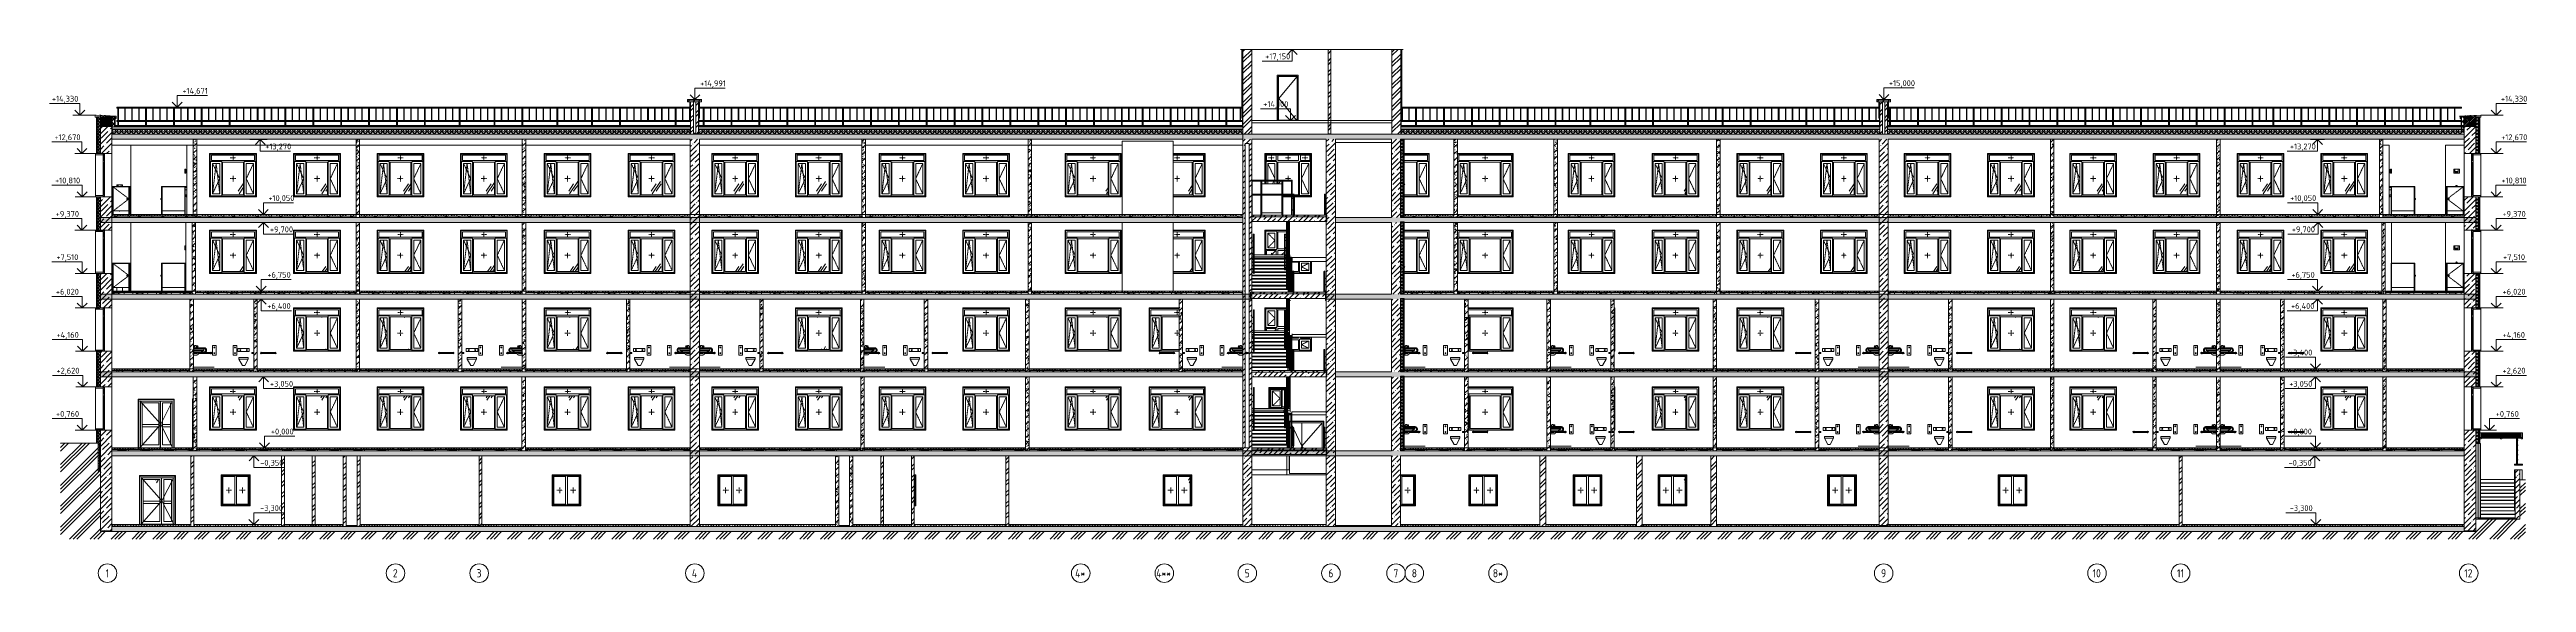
# Model space of a CAD drawing. Header units: millimetres. Extents: x -515342 to 330399, y -224905 to 507333.
# Drawn here: x 85658 to 192266, y 82231 to 105181 of the extents above; entities that cross this region are included whole.
import ezdxf

# ---------------------------------------------------------------- set-up
doc = ezdxf.new("R2010")
doc.units = ezdxf.units.MM
doc.linetypes.add('ASVP_Невидимые', pattern=[5, 3, -2])
doc.linetypes.add('ASVP_Штриховая_ш2 п1', pattern=[3, 2, -1])
doc.layers.get('0').update_dxf_attribs({"lineweight": 0})
for name, color, linetype, lineweight in [('_ Окна', 7, 'Continuous', 0), ('Аннотация', 7, 'Continuous', 0), ('Витраж', 7, 'Continuous', 0), ('Двери', 7, 'Continuous', 0), ('Двери открывание', 7, 'Continuous', 0), ('Крыша', 7, 'Continuous', 0), ('Лестницы', 7, 'Continuous', 0), ('Линии', 7, 'Continuous', 0), ('Обобщенные модели', 7, 'Continuous', 0), ('Оборудование', 7, 'Continuous', 0), ('Ограждение', 7, 'Continuous', 0), ('Окна', 7, 'Continuous', 0), ('Окна открывание', 7, 'Continuous', 0), ('Оси', 7, 'Continuous', 0), ('Отметки', 7, 'Continuous', 0), ('Панели витража', 7, 'Continuous', 0), ('Перекрытие', 7, 'Continuous', 0), ('Сантехника', 7, 'Continuous', 0), ('Стены внутренние', 7, 'Continuous', 0), ('Стены наружные', 7, 'Continuous', 0), ('Стены несущие', 7, 'Continuous', 0), ('Стены отделка', 7, 'Continuous', 0), ('Стены перегородки', 7, 'Continuous', 0), ('Стены штриховка', 7, 'Continuous', 0), ('Узлы', 7, 'Continuous', 0)]:
    doc.layers.add(name, color=color, linetype=linetype, lineweight=lineweight)
doc.styles.add('GOST Common', font='', dxfattribs={"width": 0.9, "height": 350})
doc.styles.add('GOST Common_1', font='', dxfattribs={"width": 0.9, "height": 250})
doc.styles.get('GOST Common').set_extended_font_data('GOST Common')
doc.styles.get('GOST Common_1').set_extended_font_data('GOST Common')
pattern_1 = [(45, (48650.6, 7579.1), (-224.5064, 224.5064), []), (45, (48875.1, 7579.1), (-224.5064, 224.5064), [396.875, -79.375, 3.353, -76.022])]
pattern_2 = [(45, (48650.59, 7579.1), (-70.71068, 70.71068), []), (135, (48650.59, 7579.1), (-70.71068, -70.71068), [])]
pattern_3 = [(45, (48650.593, 7579.1), (-35.35534, 35.35534), [])]
pattern_4 = [(0, (48650.593, 7579.1), (59.531, 34.37), [39.687, -79.375]), (120, (48650.593, 7579.1), (-59.530793, 34.370358), [39.688, -79.375]), (60, (48650.593, 7579.1), (0.000207, 68.740358), [0, -79.375, 39.687, 0])]
pattern_5 = [(45, (48650.59, 7579.1), (-70.71068, 70.71068), [])]
pattern_6 = [(236.31, (49717.4, 8823.7), (-1777.9963, -3556.002), [641.067, -5769.603]), (236.31, (49752.95, 8717), (-1777.9963, -3556.002), [384.64, -6026.03]), (236.31, (49539.6, 8717), (-1777.9963, -3556.002), [384.64, -6026.03])]
pattern_7 = [(45, (48650.6, 7579.1), (-212.132, 212.132), [])]
pattern_8 = [(45, (48650.6, 7579.1), (-106.066, 106.066), [])]
pattern_9 = [(135, (48650.6, 7579.1), (-106.066, -106.066), [])]
pattern_10 = [(90, (48650.6, 455.58), (-150, 9e-15), [])]
pattern_11 = [(90, (48650.6, 7597.9), (-150, 9e-15), [])]
pattern_12 = [(90, (48650.6, 7641.43), (-150, 9e-15), [])]
pattern_13 = [(90, (48650.6, 7684.95), (-150, 9e-15), [])]
pattern_14 = [(90, (48650.6, 7728.47), (-150, 9e-15), [])]
pattern_15 = [(45, (136801.12, 95610.5), (-224.5064, 224.5064), []), (45, (137025.63, 95610.5), (-224.5064, 224.5064), [396.875, -79.375, 3.353, -76.022])]
pattern_16 = [(45, (136801.12, 95610.5), (-141.42136, 141.42136), [])]
pattern_17 = [(50, (136801.12, 95610.5), (364.368, -31.8783), [38.1, -419.1]), (355, (136801.12, 95610.5), (-70.4859, 382.1133), [30.48, -335.28]), (100.451, (136831.5, 95607.84), (293.885, 350.2334), [32.38, -356.18]), (46.184, (136801.12, 95712.1), (542.1585, -84.086), [57.15, -628.65]), (96.636, (136846.3, 95705.1), (474.805, 494.8554), [48.57, -534.27]), (351.184, (136801.1, 95712.1), (474.81, 494.85), [45.72, -502.92]), (21, (136851.92, 95686.7), (303.2285, -204.5305), [38.1, -419.1]), (326, (136851.92, 95686.7), (123.604, 368.376), [30.48, -335.28]), (71.451, (136877.2, 95669.65), (426.8341, 163.8427), [32.38, -356.18]), (37.5, (136801.12, 95610.49), (6.17665, 169.11015), [16.764, -314.452, 16.764, -323.596, -336.55]), (37.5, (136801.12, 95610.49), (6.17665, 169.11015), [-671.576, 16.764, -319.786]), (7.5, (136801.12, 95610.5), (133.6389, 200.3615), [16.764, -177.292, 16.764, -306.832, -128.27]), (7.5, (136801.12, 95610.5), (133.6389, 200.3615), [-517.652, 16.764, -111.506]), (327.5, (136687.84, 95610.49), (271.18182, -11.45836), [16.764, -110.236, 16.764, -379.476, -525.78]), (327.5, (136687.84, 95610.49), (271.18182, -11.45836), [-523.24, 16.764, -509.016]), (317.5, (136637.04, 95610.5), (296.2585, 50.8528), [16.764, -148.336, 16.764, -246.38, -373.38]), (317.5, (136637.04, 95610.5), (296.2585, 50.8528), [-428.244, 16.764, -356.616])]
pattern_18 = [(45, (136801.12, 95610.49), (-70.7107, 70.7107), []), (135, (136801.12, 95610.49), (-70.7107, -70.7107), [])]
pattern_19 = [(45, (136801.12, 95610.5), (-235.7317, 235.7317), []), (45, (136958.28, 95610.5), (-235.7317, 235.7317), [])]
pattern_20 = [(45, (136801.12, 95610.5), (-114.04925, 114.04925), []), (45, (136915.17, 95610.5), (-114.04925, 114.04925), [201.613, -40.323, 3.353, -36.97])]
pattern_21 = [(45, (136801.12, 95610.5), (-106.066, 106.066), []), (135, (136801.12, 95610.5), (-106.066, -106.066), [])]
pattern_22 = [(0, (136801.12, 95610.49), (406.4, 101.6), [33.528, -271.272, 33.528, -271.272, -1625.6]), (0, (136801.12, 95610.49), (406.4, 101.6), [-609.6, 33.528, -576.072, 33.528, -271.272, -711.2]), (0, (136801.12, 95610.49), (406.4, 101.6), [-1524, 33.528, -169.672, 33.528, -474.472]), (120, (136953.52, 95661.29), (-291.18818, 301.15272), [33.528, -271.272, 33.528, -271.272, -1625.6]), (120, (136953.52, 95661.29), (-291.18818, 301.15272), [-609.6, 33.528, -576.072, 33.528, -271.272, -711.2]), (120, (136953.52, 95661.29), (-291.18818, 301.15272), [-1524, 33.528, -169.672, 33.528, -474.472]), (240, (137004.32, 95864.49), (-115.21182, -402.75272), [33.528, -271.272, 33.528, -271.272, -1625.6]), (240, (137004.32, 95864.49), (-115.21182, -402.75272), [-609.6, 33.528, -576.072, 33.528, -271.272, -711.2]), (240, (137004.32, 95864.49), (-115.21182, -402.75272), [-1524, 33.528, -169.672, 33.528, -474.472])]
pattern_23 = [(45, (136801.12, 95610.5), (-106.066, 106.066), [])]
pattern_24 = [(228.013, (137532.64, 96626.49), (-8127.96659, -9144.02968), [136.689, -13532.193]), (184.97, (137441.203, 96524.893), (12191.995474, 1016.05502), [234.562, -23221.62]), (132.51, (137207.52, 96504.57), (10159.91241, -11176.07977), [165.393, -16373.889]), (267.274, (136811.283, 96250.573), (1015.889526, 20320.005773), [213.602, -21146.575]), (292.834, (136801.123, 96037.213), (-5080.074175, 12191.970117), [209.453, -20735.923]), (357.274, (136882.403, 95844.173), (-20320.005773, 1015.889526), [213.602, -21146.575]), (37.694, (137095.763, 95834.013), (-13208.042725, -10159.944606), [282.477, -27965.247]), (72.255, (137319.283, 96006.733), (7112.12749, 22351.9589), [266.688, -26402.102]), (121.43, (137400.563, 96260.733), (-8128.10005, 13207.93827), [214.325, -21218.218]), (175.236, (137288.8, 96443.61), (11175.99406, -1016.06972), [244.685, -11989.575]), (222.397, (137044.963, 96463.933), (-12192.085586, -11175.907293), [316.431, -31326.709]), (138.814, (137817.12, 96240.41), (-7111.99222, 6096.00977), [108.002, -10692.226]), (171.469, (137735.843, 96311.533), (13207.991535, -2032.054043), [205.473, -20341.855]), (225, (137532.64, 96342), (1e-13, -1016.001), [143.684, -1293.157]), (203.199, (137461.52, 96463.93), (5079.98556, 2032.0367), [77.377, -7660.249]), (291.801, (137390.4, 96433.45), (-1015.9787, 3048.0072), [109.426, -5361.901]), (30.964, (137431.04, 96331.85), (3047.9913, 2032.0134), [177.728, -5746.519]), (161.565, (137583.44, 96423.3), (2031.999, -1016.0024), [128.515, -3084.36]), (16.39, (136801.12, 96433.453), (10159.97517, 3048.081194), [180.035, -17823.531]), (70.346, (136973.84, 96484.25), (-4064.03389, -11175.98797), [151.04, -14952.887]), (293.199, (137583.44, 96626.49), (-2032.0367, 5079.98556), [154.752, -7582.873]), (343.61, (137644.4, 96484.253), (-10159.97517, 3048.081194), [180.035, -17823.531]), (339.444, (136801.12, 95803.53), (-5080.00148, 2031.99615), [173.614, -8507.094]), (294.775, (136963.68, 95742.57), (-5079.97321, 11176.01259), [145.469, -14401.437]), (66.801, (137593.6, 95610.49), (2032.0367, 5079.98556), [154.752, -7582.873]), (17.354, (137654.56, 95752.73), (-13208.00149, -4063.99474), [170.313, -16860.951]), (69.444, (137095.76, 95610.49), (-2031.99615, -5080.00148), [86.807, -8593.901]), (101.31, (137532.64, 95610.5), (-1016.0048, 4063.99894), [51.806, -5128.797]), (165.964, (137522.48, 95661.3), (3048.0036, -1015.9877), [209.453, -3979.621]), (186.009, (137319.28, 95712.093), (10159.99987, 1015.999794), [194.107, -19216.546]), (303.69, (137431.04, 96240.4), (-1015.9976, 2032.0017), [146.53, -3516.71]), (353.157, (137512.323, 96118.493), (17271.99206, -2032.068835), [255.823, -25326.404]), (60.945, (137766.32, 96088.01), (-4064.04974, -7111.97225), [104.603, -10355.757]), (90, (137817.1, 96179.5), (-1016, 1016), [60.96, -955.04]), (120.256, (137298.96, 95742.57), (4063.94492, -7112.03103), [141.147, -13973.576]), (48.013, (137227.84, 95864.49), (8127.96659, 9144.02968), [273.377, -13395.505]), (0, (137410.7, 96067.7), (1016, 1016), [264.16, -751.84]), (325.305, (137674.88, 96067.69), (-10160.01873, 7111.97318), [160.644, -15903.726]), (254.055, (137806.96, 95976.25), (-1015.97128, -4064.0072), [147.932, -7248.66]), (207.646, (137766.323, 95834.013), (-19303.995784, -10160.00796), [240.858, -23844.986]), (175.426, (137552.963, 95722.253), (-13207.99929, 1016.017778), [254.812, -25226.339])]

# ---------------------------------------------------------------- blocks, each defined once
blk = doc.blocks.new('Окно_ПВХ_3Створки_1Фрамуга-верх - АР_Окно_ОП_1820_h_х1970_3ст2фр-в-9696728-О_АР_П_Разрез 1-1')
at = {"layer": 'Окна'}
h = blk.add_hatch(dxfattribs=at)
h.set_pattern_fill('FP_5', color=256, style=0, pattern_type=2)
h.set_pattern_definition(pattern_6)
h.paths.add_polyline_path([(33334, 885), (33642, 885), (33642, 2193), (33334, 2193), (33334, 1193)])
at = {"layer": 'Окна', "color": 253, "true_color": 0xaaaaaa}
for p, q in [((33229, 2600), (35199, 2600)), ((33229, 2600), (33229, 780)), ((33229, 780), (33229, 2600)), ((33229, 2600), (35199, 2600)), ((33727, 2278), (33249, 2278)), ((33249, 800), (33249, 2278)), ((35143, 2544), (33285, 2544)), ((33285, 2544), (33285, 2318)), ((35143, 2318), (33285, 2318)), ((33334, 2193), (33642, 2193)), ((33334, 885), (33334, 2193)), ((33642, 2193), (33642, 885)), ((33727, 800), (33727, 2278)), ((33767, 2242), (33767, 836)), ((34661, 2242), (33767, 2242)), ((34661, 2242), (34661, 836)), ((35179, 2278), (34701, 2278)), ((34701, 800), (34701, 2278)), ((34786, 2193), (35094, 2193)), ((34786, 885), (34786, 2193)), ((35094, 2193), (35094, 885)), ((35143, 2318), (35143, 2544)), ((35179, 800), (35179, 2278)), ((35199, 2600), (35199, 780)), ((35199, 2600), (35199, 780)), ((35199, 780), (33229, 780)), ((35199, 780), (33229, 780)), ((33249, 800), (33727, 800)), ((33642, 885), (33334, 885)), ((33767, 836), (34661, 836)), ((34701, 800), (35179, 800)), ((35094, 885), (34786, 885))]:
    blk.add_line(p, q, dxfattribs=at)
at = {"layer": 'Окна открывание', "linetype": 'ASVP_Штриховая_ш2 п1'}
for p, q in [((33334, 885), (33488, 2193)), ((33334, 2193), (33642, 1539)), ((33488, 2193), (33642, 885)), ((34334, 2431), (34094, 2431)), ((34214, 2318), (34214, 2544)), ((35094, 2193), (34786, 1539)), ((33642, 1539), (33334, 885)), ((34094, 1539), (34334, 1539)), ((34214, 1419), (34214, 1659)), ((34786, 1539), (35094, 885))]:
    blk.add_line(p, q, dxfattribs=at)
blk = doc.blocks.new('Окно_ПВХ_3Створки_1Фрамуга-верх - АР_Окно_ОП_1820_h_х1970_3ст2фр-в-V8-О_АР_П_Разрез 1-1')
at = {"layer": 'Окна'}
h = blk.add_hatch(dxfattribs=at)
h.set_pattern_fill('FP_5', color=256, style=0, pattern_type=2)
h.set_pattern_definition(pattern_6)
h.paths.add_polyline_path([(29734, 885), (30042, 885), (30042, 2193), (29734, 2193), (29734, 1193)])
at = {"layer": 'Окна открывание'}
h = blk.add_hatch(dxfattribs=at)
h.set_pattern_fill('FP_5', color=256, style=0, pattern_type=2)
h.set_pattern_definition(pattern_6)
h.paths.add_polyline_path([(30167, 836), (31061, 836), (31061, 2242), (30167, 2242), (30167, 929)])
at = {"layer": 'Окна', "color": 253, "true_color": 0xaaaaaa}
for p, q in [((29629, 2600), (31599, 2600)), ((29629, 2600), (29629, 780)), ((29629, 780), (29629, 2600)), ((29629, 2600), (31599, 2600)), ((30127, 2278), (29649, 2278)), ((29649, 800), (29649, 2278)), ((31543, 2544), (29685, 2544)), ((29685, 2544), (29685, 2318)), ((31543, 2318), (29685, 2318)), ((29734, 2193), (30042, 2193)), ((29734, 885), (29734, 2193)), ((30042, 2193), (30042, 885)), ((30127, 800), (30127, 2278)), ((30167, 2242), (30167, 836)), ((31061, 2242), (30167, 2242)), ((31061, 2242), (31061, 836)), ((31579, 2278), (31101, 2278)), ((31101, 800), (31101, 2278)), ((31186, 2193), (31494, 2193)), ((31186, 885), (31186, 2193)), ((31494, 2193), (31494, 885)), ((31543, 2318), (31543, 2544)), ((31579, 800), (31579, 2278)), ((31599, 2600), (31599, 780)), ((31599, 2600), (31599, 780)), ((31599, 780), (29629, 780)), ((31599, 780), (29629, 780)), ((29649, 800), (30127, 800)), ((30042, 885), (29734, 885)), ((30167, 836), (31061, 836)), ((31101, 800), (31579, 800)), ((31494, 885), (31186, 885))]:
    blk.add_line(p, q, dxfattribs=at)
at = {"layer": 'Окна открывание', "linetype": 'ASVP_Штриховая_ш2 п1'}
for p, q in [((29734, 885), (29888, 2193)), ((29734, 2193), (30042, 1539)), ((29888, 2193), (30042, 885)), ((30734, 2431), (30494, 2431)), ((30614, 2318), (30614, 2544)), ((31494, 2193), (31186, 1539)), ((30042, 1539), (29734, 885)), ((30494, 1539), (30734, 1539)), ((30614, 1419), (30614, 1659)), ((31186, 1539), (31494, 885))]:
    blk.add_line(p, q, dxfattribs=at)
blk = doc.blocks.new('Окно_ПВХ_3Створки_1Фрамуга-верх - АР_Окно_ОП_1820_h_х1970_3ст2фр-в-V9-О_АР_П_Разрез 1-1')
at = {"layer": 'Окна'}
h = blk.add_hatch(dxfattribs=at)
h.set_pattern_fill('FP_5', color=256, style=0, pattern_type=2)
h.set_pattern_definition(pattern_6)
h.paths.add_polyline_path([(26138, 885), (26446, 885), (26446, 2193), (26138, 2193), (26138, 1193)])
at = {"layer": 'Окна открывание'}
h = blk.add_hatch(dxfattribs=at)
h.set_pattern_fill('FP_5', color=256, style=0, pattern_type=2)
h.set_pattern_definition(pattern_6)
h.paths.add_polyline_path([(26571, 836), (27465, 836), (27465, 2242), (26571, 2242), (26571, 929)])
at = {"layer": 'Окна', "color": 253, "true_color": 0xaaaaaa}
for p, q in [((26033, 2600), (28003, 2600)), ((26033, 2600), (26033, 780)), ((26033, 780), (26033, 2600)), ((26033, 2600), (28003, 2600)), ((26531, 2278), (26053, 2278)), ((26053, 800), (26053, 2278)), ((27947, 2544), (26089, 2544)), ((26089, 2544), (26089, 2318)), ((27947, 2318), (26089, 2318)), ((26138, 2193), (26446, 2193)), ((26138, 885), (26138, 2193)), ((26446, 2193), (26446, 885)), ((26531, 800), (26531, 2278)), ((26571, 2242), (26571, 836)), ((27465, 2242), (26571, 2242)), ((27465, 2242), (27465, 836)), ((27983, 2278), (27505, 2278)), ((27505, 800), (27505, 2278)), ((27590, 2193), (27898, 2193)), ((27590, 885), (27590, 2193)), ((27898, 2193), (27898, 885)), ((27947, 2318), (27947, 2544)), ((27983, 800), (27983, 2278)), ((28003, 2600), (28003, 780)), ((28003, 2600), (28003, 780)), ((28003, 780), (26033, 780)), ((28003, 780), (26033, 780)), ((26053, 800), (26531, 800)), ((26446, 885), (26138, 885)), ((26571, 836), (27465, 836)), ((27505, 800), (27983, 800)), ((27898, 885), (27590, 885))]:
    blk.add_line(p, q, dxfattribs=at)
at = {"layer": 'Окна открывание', "linetype": 'ASVP_Штриховая_ш2 п1'}
for p, q in [((26138, 885), (26292, 2193)), ((26138, 2193), (26446, 1539)), ((26292, 2193), (26446, 885)), ((27138, 2431), (26898, 2431)), ((27018, 2318), (27018, 2544)), ((27898, 2193), (27590, 1539)), ((26446, 1539), (26138, 885)), ((26898, 1539), (27138, 1539)), ((27018, 1419), (27018, 1659)), ((27590, 1539), (27898, 885))]:
    blk.add_line(p, q, dxfattribs=at)
blk = doc.blocks.new('Окно_ПВХ_3Створки_1Фрамуга-верх - АР_Окно_ОП_1820_h_х1970_3ст2фр-в-V10-О_АР_П_Разрез 1-1')
at = {"layer": 'Окна'}
h = blk.add_hatch(dxfattribs=at)
h.set_pattern_fill('FP_5', color=256, style=0, pattern_type=2)
h.set_pattern_definition(pattern_6)
h.paths.add_polyline_path([(22541, 885), (22849, 885), (22849, 2193), (22541, 2193), (22541, 1193)])
at = {"layer": 'Окна открывание'}
h = blk.add_hatch(dxfattribs=at)
h.set_pattern_fill('FP_5', color=256, style=0, pattern_type=2)
h.set_pattern_definition(pattern_6)
h.paths.add_polyline_path([(22974, 836), (23868, 836), (23868, 2242), (22974, 2242), (22974, 929)])
at = {"layer": 'Окна', "color": 253, "true_color": 0xaaaaaa}
for p, q in [((22436, 2600), (24406, 2600)), ((22436, 2600), (22436, 780)), ((22436, 780), (22436, 2600)), ((22436, 2600), (24406, 2600)), ((22934, 2278), (22456, 2278)), ((22456, 800), (22456, 2278)), ((24350, 2544), (22492, 2544)), ((22492, 2544), (22492, 2318)), ((24350, 2318), (22492, 2318)), ((22541, 2193), (22849, 2193)), ((22541, 885), (22541, 2193)), ((22849, 2193), (22849, 885)), ((22934, 800), (22934, 2278)), ((22974, 2242), (22974, 836)), ((23868, 2242), (22974, 2242)), ((23868, 2242), (23868, 836)), ((24386, 2278), (23908, 2278)), ((23908, 800), (23908, 2278)), ((23993, 2193), (24301, 2193)), ((23993, 885), (23993, 2193)), ((24301, 2193), (24301, 885)), ((24350, 2318), (24350, 2544)), ((24386, 800), (24386, 2278)), ((24406, 2600), (24406, 780)), ((24406, 2600), (24406, 780)), ((24406, 780), (22436, 780)), ((24406, 780), (22436, 780)), ((22456, 800), (22934, 800)), ((22849, 885), (22541, 885)), ((22974, 836), (23868, 836)), ((23908, 800), (24386, 800)), ((24301, 885), (23993, 885))]:
    blk.add_line(p, q, dxfattribs=at)
at = {"layer": 'Окна открывание', "linetype": 'ASVP_Штриховая_ш2 п1'}
for p, q in [((22541, 885), (22695, 2193)), ((22541, 2193), (22849, 1539)), ((22695, 2193), (22849, 885)), ((23541, 2431), (23301, 2431)), ((23421, 2318), (23421, 2544)), ((24301, 2193), (23993, 1539)), ((22849, 1539), (22541, 885)), ((23301, 1539), (23541, 1539)), ((23421, 1419), (23421, 1659)), ((23993, 1539), (24301, 885))]:
    blk.add_line(p, q, dxfattribs=at)
blk = doc.blocks.new('Окно_ПВХ_3Створки_1Фрамуга-верх - АР_Окно_ОП_1820_h_х1970_3ст2фр-в-V11-О_АР_П_Разрез 1-1')
at = {"layer": 'Окна'}
h = blk.add_hatch(dxfattribs=at)
h.set_pattern_fill('FP_5', color=256, style=0, pattern_type=2)
h.set_pattern_definition(pattern_6)
h.paths.add_polyline_path([(18926, 885), (19234, 885), (19234, 2193), (18926, 2193), (18926, 1193)])
at = {"layer": 'Окна открывание'}
h = blk.add_hatch(dxfattribs=at)
h.set_pattern_fill('FP_5', color=256, style=0, pattern_type=2)
h.set_pattern_definition(pattern_6)
h.paths.add_polyline_path([(19359, 836), (20253, 836), (20253, 2242), (19359, 2242), (19359, 929)])
at = {"layer": 'Окна', "color": 253, "true_color": 0xaaaaaa}
for p, q in [((18821, 2600), (20791, 2600)), ((18821, 2600), (18821, 780)), ((18821, 780), (18821, 2600)), ((18821, 2600), (20791, 2600)), ((19319, 2278), (18841, 2278)), ((18841, 800), (18841, 2278)), ((20735, 2544), (18877, 2544)), ((18877, 2544), (18877, 2318)), ((20735, 2318), (18877, 2318)), ((18926, 2193), (19234, 2193)), ((18926, 885), (18926, 2193)), ((19234, 2193), (19234, 885)), ((19319, 800), (19319, 2278)), ((19359, 2242), (19359, 836)), ((20253, 2242), (19359, 2242)), ((20253, 2242), (20253, 836)), ((20771, 2278), (20293, 2278)), ((20293, 800), (20293, 2278)), ((20378, 2193), (20686, 2193)), ((20378, 885), (20378, 2193)), ((20686, 2193), (20686, 885)), ((20735, 2318), (20735, 2544)), ((20771, 800), (20771, 2278)), ((20791, 2600), (20791, 780)), ((20791, 2600), (20791, 780)), ((20791, 780), (18821, 780)), ((20791, 780), (18821, 780)), ((18841, 800), (19319, 800)), ((19234, 885), (18926, 885)), ((19359, 836), (20253, 836)), ((20293, 800), (20771, 800)), ((20686, 885), (20378, 885))]:
    blk.add_line(p, q, dxfattribs=at)
at = {"layer": 'Окна открывание', "linetype": 'ASVP_Штриховая_ш2 п1'}
for p, q in [((18926, 885), (19080, 2193)), ((18926, 2193), (19234, 1539)), ((19080, 2193), (19234, 885)), ((19926, 2431), (19686, 2431)), ((19806, 2318), (19806, 2544)), ((20686, 2193), (20378, 1539)), ((19234, 1539), (18926, 885)), ((19686, 1539), (19926, 1539)), ((19806, 1419), (19806, 1659)), ((20378, 1539), (20686, 885))]:
    blk.add_line(p, q, dxfattribs=at)
blk = doc.blocks.new('Окно_ПВХ_3Створки_1Фрамуга-верх - АР_Окно_ОП_1820_h_х1970_3ст2фр-в-V12-О_АР_П_Разрез 1-1')
at = {"layer": 'Окна'}
h = blk.add_hatch(dxfattribs=at)
h.set_pattern_fill('FP_5', color=256, style=0, pattern_type=2)
h.set_pattern_definition(pattern_6)
h.paths.add_polyline_path([(15325, 885), (15633, 885), (15633, 2193), (15325, 2193), (15325, 1193)])
at = {"layer": 'Окна открывание'}
h = blk.add_hatch(dxfattribs=at)
h.set_pattern_fill('FP_5', color=256, style=0, pattern_type=2)
h.set_pattern_definition(pattern_6)
h.paths.add_polyline_path([(15758, 836), (16652, 836), (16652, 2242), (15758, 2242), (15758, 929)])
at = {"layer": 'Окна', "color": 253, "true_color": 0xaaaaaa}
for p, q in [((15220, 2600), (17190, 2600)), ((15220, 2600), (15220, 780)), ((15220, 780), (15220, 2600)), ((15220, 2600), (17190, 2600)), ((15718, 2278), (15240, 2278)), ((15240, 800), (15240, 2278)), ((17134, 2544), (15276, 2544)), ((15276, 2544), (15276, 2318)), ((17134, 2318), (15276, 2318)), ((15325, 2193), (15633, 2193)), ((15325, 885), (15325, 2193)), ((15633, 2193), (15633, 885)), ((15718, 800), (15718, 2278)), ((15758, 2242), (15758, 836)), ((16652, 2242), (15758, 2242)), ((16652, 2242), (16652, 836)), ((17170, 2278), (16692, 2278)), ((16692, 800), (16692, 2278)), ((16777, 2193), (17085, 2193)), ((16777, 885), (16777, 2193)), ((17085, 2193), (17085, 885)), ((17134, 2318), (17134, 2544)), ((17170, 800), (17170, 2278)), ((17190, 2600), (17190, 780)), ((17190, 2600), (17190, 780)), ((17190, 780), (15220, 780)), ((17190, 780), (15220, 780)), ((15240, 800), (15718, 800)), ((15633, 885), (15325, 885)), ((15758, 836), (16652, 836)), ((16692, 800), (17170, 800)), ((17085, 885), (16777, 885))]:
    blk.add_line(p, q, dxfattribs=at)
at = {"layer": 'Окна открывание', "linetype": 'ASVP_Штриховая_ш2 п1'}
for p, q in [((15325, 885), (15479, 2193)), ((15325, 2193), (15633, 1539)), ((15479, 2193), (15633, 885)), ((16325, 2431), (16085, 2431)), ((16205, 2318), (16205, 2544)), ((17085, 2193), (16777, 1539)), ((15633, 1539), (15325, 885)), ((16085, 1539), (16325, 1539)), ((16205, 1419), (16205, 1659)), ((16777, 1539), (17085, 885))]:
    blk.add_line(p, q, dxfattribs=at)
blk = doc.blocks.new('Окно_ПВХ_3Створки_1Фрамуга-верх - АР_Окно_ОП_1820_h_х1970_3ст2фр-в-V13-О_АР_П_Разрез 1-1')
at = {"layer": 'Окна'}
h = blk.add_hatch(dxfattribs=at)
h.set_pattern_fill('FP_5', color=256, style=0, pattern_type=2)
h.set_pattern_definition(pattern_6)
h.paths.add_polyline_path([(11730.329244, 885), (12038.329244, 885), (12038.329244, 2193), (11730.329244, 2193), (11730.329244, 1193)])
at = {"layer": 'Окна открывание'}
h = blk.add_hatch(dxfattribs=at)
h.set_pattern_fill('FP_5', color=256, style=0, pattern_type=2)
h.set_pattern_definition(pattern_6)
h.paths.add_polyline_path([(12163.329244, 836), (13057.329244, 836), (13057.329244, 2242), (12163.329244, 2242), (12163.329244, 929.055762)])
at = {"layer": 'Окна', "color": 253, "true_color": 0xaaaaaa}
for p, q in [((11625.329244, 2600), (13595.329244, 2600)), ((11625.329244, 2600), (11625.329244, 780)), ((11625.329244, 780), (11625.329244, 2600)), ((11625.329244, 2600), (13595.329244, 2600)), ((12123.329244, 2278), (11645.329244, 2278)), ((11645.329244, 800), (11645.329244, 2278)), ((13539.329244, 2544), (11681.329244, 2544)), ((11681.329244, 2544), (11681.329244, 2318)), ((13539.329244, 2318), (11681.329244, 2318)), ((11730.329244, 2193), (12038.329244, 2193)), ((11730.329244, 885), (11730.329244, 2193)), ((12038.329244, 2193), (12038.329244, 885)), ((12123.329244, 800), (12123.329244, 2278)), ((12163.329244, 2242), (12163.329244, 836)), ((13057.329244, 2242), (12163.329244, 2242)), ((13057.329244, 2242), (13057.329244, 836)), ((13575.329244, 2278), (13097.329244, 2278)), ((13097.329244, 800), (13097.329244, 2278)), ((13182.329244, 2193), (13490.329244, 2193)), ((13182.329244, 885), (13182.329244, 2193)), ((13490.329244, 2193), (13490.329244, 885)), ((13539.329244, 2318), (13539.329244, 2544)), ((13575.329244, 800), (13575.329244, 2278)), ((13595.329244, 2600), (13595.329244, 780)), ((13595.329244, 2600), (13595.329244, 780)), ((13595.329244, 780), (11625.329244, 780)), ((13595.329244, 780), (11625.329244, 780)), ((11645.329244, 800), (12123.329244, 800)), ((12038.329244, 885), (11730.329244, 885)), ((12163.329244, 836), (13057.329244, 836)), ((13097.329244, 800), (13575.329244, 800)), ((13490.329244, 885), (13182.329244, 885))]:
    blk.add_line(p, q, dxfattribs=at)
at = {"layer": 'Окна открывание', "linetype": 'ASVP_Штриховая_ш2 п1'}
for p, q in [((11730.329244, 885), (11884.329244, 2193)), ((11730.329244, 2193), (12038.329244, 1539)), ((11884.329244, 2193), (12038.329244, 885)), ((12730.329244, 2431), (12490.329244, 2431)), ((12610.329244, 2318), (12610.329244, 2544)), ((13490.329244, 2193), (13182.329244, 1539)), ((12038.329244, 1539), (11730.329244, 885)), ((12490.329244, 1539), (12730.329244, 1539)), ((12610.329244, 1419), (12610.329244, 1659)), ((13182.329244, 1539), (13490.329244, 885))]:
    blk.add_line(p, q, dxfattribs=at)
blk = doc.blocks.new('Окно_ПВХ_3Створки_1Фрамуга-верх - АР_Окно_ОП_1820_h_х1970_3ст2фр-в-V14-О_АР_П_Разрез 1-1')
at = {"layer": 'Окна'}
h = blk.add_hatch(dxfattribs=at)
h.set_pattern_fill('FP_5', color=256, style=0, pattern_type=2)
h.set_pattern_definition(pattern_6)
h.paths.add_polyline_path([(8139, 885), (8447, 885), (8447, 2193), (8139, 2193), (8139, 1193)])
at = {"layer": 'Окна открывание'}
h = blk.add_hatch(dxfattribs=at)
h.set_pattern_fill('FP_5', color=256, style=0, pattern_type=2)
h.set_pattern_definition(pattern_6)
h.paths.add_polyline_path([(8572, 836), (9466, 836), (9466, 2242), (8572, 2242), (8572, 929)])
at = {"layer": 'Окна', "color": 253, "true_color": 0xaaaaaa}
for p, q in [((8034, 2600), (10004, 2600)), ((8034, 2600), (8034, 780)), ((8034, 780), (8034, 2600)), ((8034, 2600), (10004, 2600)), ((8532, 2278), (8054, 2278)), ((8054, 800), (8054, 2278)), ((9948, 2544), (8090, 2544)), ((8090, 2544), (8090, 2318)), ((9948, 2318), (8090, 2318)), ((8139, 2193), (8447, 2193)), ((8139, 885), (8139, 2193)), ((8447, 2193), (8447, 885)), ((8532, 800), (8532, 2278)), ((8572, 2242), (8572, 836)), ((9466, 2242), (8572, 2242)), ((9466, 2242), (9466, 836)), ((9984, 2278), (9506, 2278)), ((9506, 800), (9506, 2278)), ((9591, 2193), (9899, 2193)), ((9591, 885), (9591, 2193)), ((9899, 2193), (9899, 885)), ((9948, 2318), (9948, 2544)), ((9984, 800), (9984, 2278)), ((10004, 2600), (10004, 780)), ((10004, 2600), (10004, 780)), ((10004, 780), (8034, 780)), ((10004, 780), (8034, 780)), ((8054, 800), (8532, 800)), ((8447, 885), (8139, 885)), ((8572, 836), (9466, 836)), ((9506, 800), (9984, 800)), ((9899, 885), (9591, 885))]:
    blk.add_line(p, q, dxfattribs=at)
at = {"layer": 'Окна открывание', "linetype": 'ASVP_Штриховая_ш2 п1'}
for p, q in [((8139, 885), (8293, 2193)), ((8139, 2193), (8447, 1539)), ((8293, 2193), (8447, 885)), ((9139, 2431), (8899, 2431)), ((9019, 2318), (9019, 2544)), ((9899, 2193), (9591, 1539)), ((8447, 1539), (8139, 885)), ((8899, 1539), (9139, 1539)), ((9019, 1419), (9019, 1659)), ((9591, 1539), (9899, 885))]:
    blk.add_line(p, q, dxfattribs=at)
blk = doc.blocks.new('Окно_ПВХ_3Створки_1Фрамуга-верх - АР_Окно_ОП_1820_h_х1970_3ст2фр-в-V15-О_АР_П_Разрез 1-1')
at = {"layer": 'Окна открывание'}
h = blk.add_hatch(dxfattribs=at)
h.set_pattern_fill('FP_5', color=256, style=0, pattern_type=2)
h.set_pattern_definition(pattern_6)
h.paths.add_polyline_path([(4957, 836), (5851, 836), (5851, 2242), (4957, 2242), (4957, 929)])
at = {"layer": 'Окна', "color": 253, "true_color": 0xaaaaaa}
for p, q in [((4419, 2600), (6389, 2600)), ((4419, 2600), (4419, 780)), ((4419, 780), (4419, 2600)), ((4419, 2600), (6389, 2600)), ((4917, 2278), (4439, 2278)), ((4439, 800), (4439, 2278)), ((6333, 2544), (4475, 2544)), ((4475, 2544), (4475, 2318)), ((6333, 2318), (4475, 2318)), ((4524, 2193), (4832, 2193)), ((4524, 885), (4524, 2193)), ((4832, 2193), (4832, 885)), ((4917, 800), (4917, 2278)), ((4957, 2242), (4957, 836)), ((5851, 2242), (4957, 2242)), ((5851, 2242), (5851, 836)), ((6369, 2278), (5891, 2278)), ((5891, 800), (5891, 2278)), ((5976, 2193), (6284, 2193)), ((5976, 885), (5976, 2193)), ((6284, 2193), (6284, 885)), ((6333, 2318), (6333, 2544)), ((6369, 800), (6369, 2278)), ((6389, 2600), (6389, 780)), ((6389, 2600), (6389, 780)), ((6389, 780), (4419, 780)), ((6389, 780), (4419, 780)), ((4439, 800), (4917, 800)), ((4832, 885), (4524, 885)), ((4957, 836), (5851, 836)), ((5891, 800), (6369, 800)), ((6284, 885), (5976, 885))]:
    blk.add_line(p, q, dxfattribs=at)
at = {"layer": 'Окна открывание', "linetype": 'ASVP_Штриховая_ш2 п1'}
for p, q in [((4524, 885), (4678, 2193)), ((4524, 2193), (4832, 1539)), ((4678, 2193), (4832, 885)), ((5524, 2431), (5284, 2431)), ((5404, 2318), (5404, 2544)), ((6284, 2193), (5976, 1539)), ((4832, 1539), (4524, 885)), ((5284, 1539), (5524, 1539)), ((5404, 1419), (5404, 1659)), ((5976, 1539), (6284, 885))]:
    blk.add_line(p, q, dxfattribs=at)
blk = doc.blocks.new('Окно_ПВХ_3Створки_1Фрамуга-верх - АР_Окно_ОП_1820_h_х2370_3ст2фр-в-9695517-О_АР_П_Разрез 1-1')
at = {"layer": 'Окна открывание'}
h = blk.add_hatch(dxfattribs=at)
h.set_pattern_fill('FP_5', color=256, style=0, pattern_type=2)
h.set_pattern_definition(pattern_6)
h.paths.add_polyline_path([(41772, 836), (43066, 836), (43066, 2242), (41772, 2242), (41772, 971)])
at = {"layer": 'Окна', "color": 253, "true_color": 0xaaaaaa}
for p, q in [((41234, 2600), (43604, 2600)), ((41234, 2600), (41234, 780)), ((41234, 780), (41234, 2600)), ((41234, 2600), (43604, 2600)), ((41732, 2278), (41254, 2278)), ((41254, 800), (41254, 2278)), ((43548, 2544), (41290, 2544)), ((41290, 2544), (41290, 2318)), ((43548, 2318), (41290, 2318)), ((41339, 2193), (41647, 2193)), ((41339, 885), (41339, 2193)), ((41647, 2193), (41647, 885)), ((41732, 800), (41732, 2278)), ((41772, 2242), (41772, 836)), ((43066, 2242), (41772, 2242)), ((43066, 2242), (43066, 836)), ((43584, 2278), (43106, 2278)), ((43106, 800), (43106, 2278)), ((43191, 2193), (43499, 2193)), ((43191, 885), (43191, 2193)), ((43499, 2193), (43499, 885)), ((43548, 2318), (43548, 2544)), ((43584, 800), (43584, 2278)), ((43604, 2600), (43604, 780)), ((43604, 2600), (43604, 780)), ((43604, 780), (41234, 780)), ((43604, 780), (41234, 780)), ((41254, 800), (41732, 800)), ((41647, 885), (41339, 885)), ((41772, 836), (43066, 836)), ((43106, 800), (43584, 800)), ((43499, 885), (43191, 885))]:
    blk.add_line(p, q, dxfattribs=at)
at = {"layer": 'Окна открывание', "linetype": 'ASVP_Штриховая_ш2 п1'}
for p, q in [((41339, 885), (41493, 2193)), ((41339, 2193), (41647, 1539)), ((41493, 2193), (41647, 885)), ((42539, 2431), (42299, 2431)), ((42419, 2318), (42419, 2544)), ((43499, 2193), (43191, 1539)), ((41647, 1539), (41339, 885)), ((42299, 1539), (42539, 1539)), ((42419, 1419), (42419, 1659)), ((43191, 1539), (43499, 885))]:
    blk.add_line(p, q, dxfattribs=at)
blk = doc.blocks.new('Окно_ПВХ_3Створки_1Фрамуга-верх - АР_Окно_ОП_1820_h_х2370_3ст2фр-в-V17-О_АР_П_Разрез 1-1')
at = {"layer": 'Окна'}
h = blk.add_hatch(dxfattribs=at)
h.set_pattern_fill('FP_5', color=256, style=0, pattern_type=2)
h.set_pattern_definition(pattern_6)
h.paths.add_polyline_path([(60067, 885), (60375, 885), (60375, 2193), (60067, 2193), (60067, 1193)])
at = {"layer": 'Окна', "color": 253, "true_color": 0xaaaaaa}
for p, q in [((58560, 2600), (60480, 2600)), ((58560, 2600), (60480, 2600)), ((60424, 2544), (58560, 2544)), ((60424, 2318), (58560, 2318)), ((58608, 2278), (58560, 2278)), ((58608, 800), (58608, 2278)), ((58648, 2242), (58648, 836)), ((59942, 2242), (58648, 2242)), ((59942, 2242), (59942, 836)), ((60460, 2278), (59982, 2278)), ((59982, 800), (59982, 2278)), ((60067, 2193), (60375, 2193)), ((60067, 885), (60067, 2193)), ((60375, 2193), (60375, 885)), ((60424, 2318), (60424, 2544)), ((60460, 800), (60460, 2278)), ((60480, 2600), (60480, 780)), ((60480, 2600), (60480, 780)), ((58560, 800), (58608, 800)), ((60480, 780), (58560, 780)), ((60480, 780), (58560, 780)), ((58648, 836), (59942, 836)), ((59982, 800), (60460, 800)), ((60375, 885), (60067, 885))]:
    blk.add_line(p, q, dxfattribs=at)
at = {"layer": 'Окна открывание', "linetype": 'ASVP_Штриховая_ш2 п1'}
for p, q in [((59415, 2431), (59175, 2431)), ((59295, 2318), (59295, 2544)), ((60375, 2193), (60067, 1539)), ((59175, 1539), (59415, 1539)), ((59295, 1419), (59295, 1659)), ((60067, 1539), (60375, 885))]:
    blk.add_line(p, q, dxfattribs=at)
blk = doc.blocks.new('Окно_ПВХ_3Створки_1Фрамуга-верх - АР_Окно_ОП_1820_h_х1970_3ст2фр-в-V18-О_АР_П_Разрез 1-1')
at = {"layer": 'Окна', "color": 253, "true_color": 0xaaaaaa}
for p, q in [((64855, 2600), (64859, 2600)), ((64855, 2600), (64859, 2600)), ((64859, 2600), (64859, 780)), ((64859, 2600), (64859, 780)), ((64859, 780), (64855, 780)), ((64859, 780), (64855, 780))]:
    blk.add_line(p, q, dxfattribs=at)
blk = doc.blocks.new('Окно_ПВХ_3Створки_1Фрамуга-верх - АР_Окно_ОП_1820_h_х1970_3ст2фр-в-V19-О_АР_П_Разрез 1-1')
at = {"layer": 'Окна открывание'}
h = blk.add_hatch(dxfattribs=at)
h.set_pattern_fill('FP_5', color=256, style=0, pattern_type=2)
h.set_pattern_definition(pattern_6)
h.paths.add_polyline_path([(67042, 836), (67936, 836), (67936, 2242), (67042, 2242), (67042, 929)])
at = {"layer": 'Окна', "color": 253, "true_color": 0xaaaaaa}
for p, q in [((66504, 2600), (68474, 2600)), ((66504, 2600), (66504, 780)), ((66504, 780), (66504, 2600)), ((66504, 2600), (68474, 2600)), ((67002, 2278), (66524, 2278)), ((66524, 800), (66524, 2278)), ((68418, 2544), (66560, 2544)), ((66560, 2544), (66560, 2318)), ((68418, 2318), (66560, 2318)), ((66609, 2193), (66917, 2193)), ((66609, 885), (66609, 2193)), ((66917, 2193), (66917, 885)), ((67002, 800), (67002, 2278)), ((67042, 2242), (67042, 836)), ((67936, 2242), (67042, 2242)), ((67936, 2242), (67936, 836)), ((68454, 2278), (67976, 2278)), ((67976, 800), (67976, 2278)), ((68061, 2193), (68369, 2193)), ((68061, 885), (68061, 2193)), ((68369, 2193), (68369, 885)), ((68418, 2318), (68418, 2544)), ((68454, 800), (68454, 2278)), ((68474, 2600), (68474, 780)), ((68474, 2600), (68474, 780)), ((68474, 780), (66504, 780)), ((68474, 780), (66504, 780)), ((66524, 800), (67002, 800)), ((66917, 885), (66609, 885)), ((67042, 836), (67936, 836)), ((67976, 800), (68454, 800)), ((68369, 885), (68061, 885))]:
    blk.add_line(p, q, dxfattribs=at)
at = {"layer": 'Окна открывание', "linetype": 'ASVP_Штриховая_ш2 п1'}
for p, q in [((66609, 885), (66763, 2193)), ((66609, 2193), (66917, 1539)), ((66763, 2193), (66917, 885)), ((67609, 2431), (67369, 2431)), ((67489, 2318), (67489, 2544)), ((68369, 2193), (68061, 1539)), ((66917, 1539), (66609, 885)), ((67369, 1539), (67609, 1539)), ((67489, 1419), (67489, 1659)), ((68061, 1539), (68369, 885))]:
    blk.add_line(p, q, dxfattribs=at)
blk = doc.blocks.new('Окно_ПВХ_3Створки_1Фрамуга-верх - АР_Окно_ОП_1820_h_х1970_3ст2фр-в-V20-О_АР_П_Разрез 1-1')
at = {"layer": 'Окна открывание'}
h = blk.add_hatch(dxfattribs=at)
h.set_pattern_fill('FP_5', color=256, style=0, pattern_type=2)
h.set_pattern_definition(pattern_6)
h.paths.add_polyline_path([(70693, 836), (71587, 836), (71587, 2242), (70693, 2242), (70693, 929)])
at = {"layer": 'Окна', "color": 253, "true_color": 0xaaaaaa}
for p, q in [((70155, 2600), (72125, 2600)), ((70155, 2600), (70155, 780)), ((70155, 780), (70155, 2600)), ((70155, 2600), (72125, 2600)), ((70653, 2278), (70175, 2278)), ((70175, 800), (70175, 2278)), ((72069, 2544), (70211, 2544)), ((70211, 2544), (70211, 2318)), ((72069, 2318), (70211, 2318)), ((70260, 2193), (70568, 2193)), ((70260, 885), (70260, 2193)), ((70568, 2193), (70568, 885)), ((70653, 800), (70653, 2278)), ((70693, 2242), (70693, 836)), ((71587, 2242), (70693, 2242)), ((71587, 2242), (71587, 836)), ((72105, 2278), (71627, 2278)), ((71627, 800), (71627, 2278)), ((71712, 2193), (72020, 2193)), ((71712, 885), (71712, 2193)), ((72020, 2193), (72020, 885)), ((72069, 2318), (72069, 2544)), ((72105, 800), (72105, 2278)), ((72125, 2600), (72125, 780)), ((72125, 2600), (72125, 780)), ((72125, 780), (70155, 780)), ((72125, 780), (70155, 780)), ((70175, 800), (70653, 800)), ((70568, 885), (70260, 885)), ((70693, 836), (71587, 836)), ((71627, 800), (72105, 800)), ((72020, 885), (71712, 885))]:
    blk.add_line(p, q, dxfattribs=at)
at = {"layer": 'Окна открывание', "linetype": 'ASVP_Штриховая_ш2 п1'}
for p, q in [((70260, 885), (70414, 2193)), ((70260, 2193), (70568, 1539)), ((70414, 2193), (70568, 885)), ((71260, 2431), (71020, 2431)), ((71140, 2318), (71140, 2544)), ((72020, 2193), (71712, 1539)), ((70568, 1539), (70260, 885)), ((71020, 1539), (71260, 1539)), ((71140, 1419), (71140, 1659)), ((71712, 1539), (72020, 885))]:
    blk.add_line(p, q, dxfattribs=at)
blk = doc.blocks.new('Окно_ПВХ_3Створки_1Фрамуга-верх - АР_Окно_ОП_1820_h_х1970_3ст2фр-в-V22-О_АР_П_Разрез 1-1')
at = {"layer": 'Окна'}
h = blk.add_hatch(dxfattribs=at)
h.set_pattern_fill('FP_5', color=256, style=0, pattern_type=2)
h.set_pattern_definition(pattern_6)
h.paths.add_polyline_path([(81050, 885), (81358, 885), (81358, 2193), (81050, 2193), (81050, 1193)])
at = {"layer": 'Окна открывание'}
h = blk.add_hatch(dxfattribs=at)
h.set_pattern_fill('FP_5', color=256, style=0, pattern_type=2)
h.set_pattern_definition(pattern_6)
h.paths.add_polyline_path([(81483, 836), (82377, 836), (82377, 2242), (81483, 2242), (81483, 929)])
at = {"layer": 'Окна', "color": 253, "true_color": 0xaaaaaa}
for p, q in [((80945, 2600), (82915, 2600)), ((80945, 2600), (80945, 780)), ((80945, 780), (80945, 2600)), ((80945, 2600), (82915, 2600)), ((81443, 2278), (80965, 2278)), ((80965, 800), (80965, 2278)), ((82859, 2544), (81001, 2544)), ((81001, 2544), (81001, 2318)), ((82859, 2318), (81001, 2318)), ((81050, 2193), (81358, 2193)), ((81050, 885), (81050, 2193)), ((81358, 2193), (81358, 885)), ((81443, 800), (81443, 2278)), ((81483, 2242), (81483, 836)), ((82377, 2242), (81483, 2242)), ((82377, 2242), (82377, 836)), ((82895, 2278), (82417, 2278)), ((82417, 800), (82417, 2278)), ((82502, 2193), (82810, 2193)), ((82502, 885), (82502, 2193)), ((82810, 2193), (82810, 885)), ((82859, 2318), (82859, 2544)), ((82895, 800), (82895, 2278)), ((82915, 2600), (82915, 780)), ((82915, 2600), (82915, 780)), ((82915, 780), (80945, 780)), ((82915, 780), (80945, 780)), ((80965, 800), (81443, 800)), ((81358, 885), (81050, 885)), ((81483, 836), (82377, 836)), ((82417, 800), (82895, 800)), ((82810, 885), (82502, 885))]:
    blk.add_line(p, q, dxfattribs=at)
at = {"layer": 'Окна открывание', "linetype": 'ASVP_Штриховая_ш2 п1'}
for p, q in [((81050, 885), (81204, 2193)), ((81050, 2193), (81358, 1539)), ((81204, 2193), (81358, 885)), ((82050, 2431), (81810, 2431)), ((81930, 2318), (81930, 2544)), ((82810, 2193), (82502, 1539)), ((81358, 1539), (81050, 885)), ((81810, 1539), (82050, 1539)), ((81930, 1419), (81930, 1659)), ((82502, 1539), (82810, 885))]:
    blk.add_line(p, q, dxfattribs=at)
blk = doc.blocks.new('Окно_ПВХ_3Створки_1Фрамуга-верх - АР_Окно_ОП_1820_h_х1970_3ст2фр-в-V23-О_АР_П_Разрез 1-1')
at = {"layer": 'Окна'}
h = blk.add_hatch(dxfattribs=at)
h.set_pattern_fill('FP_5', color=256, style=0, pattern_type=2)
h.set_pattern_definition(pattern_6)
h.paths.add_polyline_path([(95394, 885), (95702, 885), (95702, 2193), (95394, 2193), (95394, 1193)])
at = {"layer": 'Окна открывание'}
h = blk.add_hatch(dxfattribs=at)
h.set_pattern_fill('FP_5', color=256, style=0, pattern_type=2)
h.set_pattern_definition(pattern_6)
h.paths.add_polyline_path([(95827, 836), (96721, 836), (96721, 2242), (95827, 2242), (95827, 929)])
at = {"layer": 'Окна', "color": 253, "true_color": 0xaaaaaa}
for p, q in [((95289, 2600), (97259, 2600)), ((95289, 2600), (95289, 780)), ((95289, 780), (95289, 2600)), ((95289, 2600), (97259, 2600)), ((95787, 2278), (95309, 2278)), ((95309, 800), (95309, 2278)), ((97203, 2544), (95345, 2544)), ((95345, 2544), (95345, 2318)), ((97203, 2318), (95345, 2318)), ((95394, 2193), (95702, 2193)), ((95394, 885), (95394, 2193)), ((95702, 2193), (95702, 885)), ((95787, 800), (95787, 2278)), ((95827, 2242), (95827, 836)), ((96721, 2242), (95827, 2242)), ((96721, 2242), (96721, 836)), ((97239, 2278), (96761, 2278)), ((96761, 800), (96761, 2278)), ((96846, 2193), (97154, 2193)), ((96846, 885), (96846, 2193)), ((97154, 2193), (97154, 885)), ((97203, 2318), (97203, 2544)), ((97239, 800), (97239, 2278)), ((97259, 2600), (97259, 780)), ((97259, 2600), (97259, 780)), ((97259, 780), (95289, 780)), ((97259, 780), (95289, 780)), ((95309, 800), (95787, 800)), ((95702, 885), (95394, 885)), ((95827, 836), (96721, 836)), ((96761, 800), (97239, 800)), ((97154, 885), (96846, 885))]:
    blk.add_line(p, q, dxfattribs=at)
at = {"layer": 'Окна открывание', "linetype": 'ASVP_Штриховая_ш2 п1'}
for p, q in [((95394, 885), (95548, 2193)), ((95394, 2193), (95702, 1539)), ((95548, 2193), (95702, 885)), ((96394, 2431), (96154, 2431)), ((96274, 2318), (96274, 2544)), ((97154, 2193), (96846, 1539)), ((95702, 1539), (95394, 885)), ((96154, 1539), (96394, 1539)), ((96274, 1419), (96274, 1659)), ((96846, 1539), (97154, 885))]:
    blk.add_line(p, q, dxfattribs=at)
blk = doc.blocks.new('Окно_ПВХ_2Створки_1Фрамуга-верх - АР_Окно_ОП_1820_h_х11700_2ст1фр-в-9696407-О_АР_П_Разрез 1-1')
at = {"layer": '_ Окна'}
for p, q in [((101755, 2544), (101755, 2620)), ((101755, 2620), (101815, 2620)), ((101815, 2600), (101755, 2600)), ((101815, 2544), (101755, 2544)), ((101755, 2318), (101755, 2242)), ((101815, 2318), (101755, 2318)), ((101755, 2242), (101815, 2242)), ((101785, 2544), (101785, 2318)), ((101785, 2242), (101785, 836)), ((101815, 2620), (101815, 2544)), ((101815, 2242), (101815, 2318)), ((101755, 760), (101755, 836)), ((101755, 836), (101815, 836)), ((101815, 780), (101755, 780)), ((101815, 760), (101755, 760)), ((101815, 836), (101815, 760))]:
    blk.add_line(p, q, dxfattribs=at)
at = {"layer": 'Окна', "color": 253, "true_color": 0xaaaaaa}
for p, q in [((101755, 2544), (101755, 2620)), ((101755, 2620), (101815, 2620)), ((101755, 2544), (101755, 2318)), ((101755, 2242), (101755, 2318)), ((101755, 2242), (101755, 836)), ((101815, 2620), (101815, 2544)), ((101815, 2318), (101815, 2544)), ((101815, 2318), (101815, 2242)), ((101815, 836), (101815, 2242)), ((101755, 760), (101755, 836)), ((101815, 760), (101755, 760)), ((101815, 836), (101815, 760))]:
    blk.add_line(p, q, dxfattribs=at)
blk = doc.blocks.new('Окно_ПВХ_2Створки_1Фрамуга-верх - АР_Окно_ОП_1820_h_х11700_2ст1фр-в-V24-О_АР_П_Разрез 1-1')
at = {"layer": '_ Окна'}
for p, q in [((-125, 2620), (-185, 2620)), ((-185, 2620), (-185, 2544)), ((-185, 2600), (-125, 2600)), ((-185, 2544), (-125, 2544)), ((-185, 2242), (-185, 2318)), ((-185, 2318), (-125, 2318)), ((-125, 2242), (-185, 2242)), ((-155, 2544), (-155, 2318)), ((-155, 2242), (-155, 836)), ((-125, 2544), (-125, 2620)), ((-125, 2318), (-125, 2242)), ((-125, 836), (-185, 836)), ((-185, 836), (-185, 760)), ((-185, 780), (-125, 780)), ((-185, 760), (-125, 760)), ((-125, 760), (-125, 836))]:
    blk.add_line(p, q, dxfattribs=at)
at = {"layer": 'Окна', "color": 253, "true_color": 0xaaaaaa}
for p, q in [((-125, 2620), (-185, 2620)), ((-185, 2620), (-185, 2544)), ((-185, 2318), (-185, 2544)), ((-185, 2318), (-185, 2242)), ((-185, 836), (-185, 2242)), ((-125, 2544), (-125, 2620)), ((-125, 2544), (-125, 2318)), ((-125, 2242), (-125, 2318)), ((-125, 2242), (-125, 836)), ((-185, 836), (-185, 760)), ((-185, 760), (-125, 760)), ((-125, 760), (-125, 836))]:
    blk.add_line(p, q, dxfattribs=at)
blk = doc.blocks.new('Окно_ПВХ_3Створки_1Фрамуга-верх - АР_Окно_ОП_1820_h_х1970_3ст2фр-в-V25-О_АР_П_Разрез 1-1')
at = {"layer": 'Окна'}
h = blk.add_hatch(dxfattribs=at)
h.set_pattern_fill('FP_5', color=256, style=0, pattern_type=2)
h.set_pattern_definition(pattern_6)
h.paths.add_polyline_path([(84588, 885), (84896, 885), (84896, 2193), (84588, 2193), (84588, 1193)])
at = {"layer": 'Окна открывание'}
h = blk.add_hatch(dxfattribs=at)
h.set_pattern_fill('FP_5', color=256, style=0, pattern_type=2)
h.set_pattern_definition(pattern_6)
h.paths.add_polyline_path([(85021, 836), (85915, 836), (85915, 2242), (85021, 2242), (85021, 929)])
at = {"layer": 'Окна', "color": 253, "true_color": 0xaaaaaa}
for p, q in [((84483, 2600), (86453, 2600)), ((84483, 2600), (84483, 780)), ((84483, 780), (84483, 2600)), ((84483, 2600), (86453, 2600)), ((84981, 2278), (84503, 2278)), ((84503, 800), (84503, 2278)), ((86397, 2544), (84539, 2544)), ((84539, 2544), (84539, 2318)), ((86397, 2318), (84539, 2318)), ((84588, 2193), (84896, 2193)), ((84588, 885), (84588, 2193)), ((84896, 2193), (84896, 885)), ((84981, 800), (84981, 2278)), ((85021, 2242), (85021, 836)), ((85915, 2242), (85021, 2242)), ((85915, 2242), (85915, 836)), ((86433, 2278), (85955, 2278)), ((85955, 800), (85955, 2278)), ((86040, 2193), (86348, 2193)), ((86040, 885), (86040, 2193)), ((86348, 2193), (86348, 885)), ((86397, 2318), (86397, 2544)), ((86433, 800), (86433, 2278)), ((86453, 2600), (86453, 780)), ((86453, 2600), (86453, 780)), ((86453, 780), (84483, 780)), ((86453, 780), (84483, 780)), ((84503, 800), (84981, 800)), ((84896, 885), (84588, 885)), ((85021, 836), (85915, 836)), ((85955, 800), (86433, 800)), ((86348, 885), (86040, 885))]:
    blk.add_line(p, q, dxfattribs=at)
at = {"layer": 'Окна открывание', "linetype": 'ASVP_Штриховая_ш2 п1'}
for p, q in [((84588, 885), (84742, 2193)), ((84588, 2193), (84896, 1539)), ((84742, 2193), (84896, 885)), ((85588, 2431), (85348, 2431)), ((85468, 2318), (85468, 2544)), ((86348, 2193), (86040, 1539)), ((84896, 1539), (84588, 885)), ((85348, 1539), (85588, 1539)), ((85468, 1419), (85468, 1659)), ((86040, 1539), (86348, 885))]:
    blk.add_line(p, q, dxfattribs=at)
blk = doc.blocks.new('Окно_ПВХ_3Створки_1Фрамуга-верх - АР_Окно_ОП_1820_h_х1970_3ст2фр-в-V26-О_АР_П_Разрез 1-1')
at = {"layer": 'Окна'}
h = blk.add_hatch(dxfattribs=at)
h.set_pattern_fill('FP_5', color=256, style=0, pattern_type=2)
h.set_pattern_definition(pattern_6)
h.paths.add_polyline_path([(36934, 885), (37242, 885), (37242, 2193), (36934, 2193), (36934, 1193)])
h = blk.add_hatch(dxfattribs=at)
h.set_pattern_fill('FP_5', color=256, style=0, pattern_type=2)
h.set_pattern_definition(pattern_6)
h.paths.add_polyline_path([(38386, 885), (38694, 885), (38694, 2193), (38386, 2193), (38386, 1193)])
at = {"layer": 'Окна', "color": 253, "true_color": 0xaaaaaa}
for p, q in [((36829, 2600), (38799, 2600)), ((36829, 2600), (36829, 780)), ((36829, 780), (36829, 2600)), ((36829, 2600), (38799, 2600)), ((37327, 2278), (36849, 2278)), ((36849, 800), (36849, 2278)), ((38743, 2544), (36885, 2544)), ((36885, 2544), (36885, 2318)), ((38743, 2318), (36885, 2318)), ((36934, 2193), (37242, 2193)), ((36934, 885), (36934, 2193)), ((37242, 2193), (37242, 885)), ((37327, 800), (37327, 2278)), ((37367, 2242), (37367, 836)), ((38261, 2242), (37367, 2242)), ((38261, 2242), (38261, 836)), ((38779, 2278), (38301, 2278)), ((38301, 800), (38301, 2278)), ((38386, 2193), (38694, 2193)), ((38386, 885), (38386, 2193)), ((38694, 2193), (38694, 885)), ((38743, 2318), (38743, 2544)), ((38779, 800), (38779, 2278)), ((38799, 2600), (38799, 780)), ((38799, 2600), (38799, 780)), ((38799, 780), (36829, 780)), ((38799, 780), (36829, 780)), ((36849, 800), (37327, 800)), ((37242, 885), (36934, 885)), ((37367, 836), (38261, 836)), ((38301, 800), (38779, 800)), ((38694, 885), (38386, 885))]:
    blk.add_line(p, q, dxfattribs=at)
at = {"layer": 'Окна открывание', "linetype": 'ASVP_Штриховая_ш2 п1'}
for p, q in [((36934, 885), (37088, 2193)), ((36934, 2193), (37242, 1539)), ((37088, 2193), (37242, 885)), ((37934, 2431), (37694, 2431)), ((37814, 2318), (37814, 2544)), ((38694, 2193), (38386, 1539)), ((37242, 1539), (36934, 885)), ((37694, 1539), (37934, 1539)), ((37814, 1419), (37814, 1659)), ((38386, 1539), (38694, 885))]:
    blk.add_line(p, q, dxfattribs=at)
blk = doc.blocks.new('Окно_ПВХ_3Створки_1Фрамуга-верх - АР_Окно_ОП_1820_h_х1970_3ст2фр-в-V27-О_АР_П_Разрез 1-1')
at = {"layer": 'Окна'}
h = blk.add_hatch(dxfattribs=at)
h.set_pattern_fill('FP_5', color=256, style=0, pattern_type=2)
h.set_pattern_definition(pattern_6)
h.paths.add_polyline_path([(29734, 4285), (30042, 4285), (30042, 5593), (29734, 5593), (29734, 4593)])
at = {"layer": 'Окна открывание'}
h = blk.add_hatch(dxfattribs=at)
h.set_pattern_fill('FP_5', color=256, style=0, pattern_type=2)
h.set_pattern_definition(pattern_6)
h.paths.add_polyline_path([(30167, 4236), (31061, 4236), (31061, 5642), (30167, 5642), (30167, 4329)])
at = {"layer": 'Окна', "color": 253, "true_color": 0xaaaaaa}
for p, q in [((29629, 6000), (31599, 6000)), ((29629, 6000), (29629, 4180)), ((29629, 4180), (29629, 6000)), ((29629, 6000), (31599, 6000)), ((30127, 5678), (29649, 5678)), ((29649, 4200), (29649, 5678)), ((31543, 5944), (29685, 5944)), ((29685, 5944), (29685, 5718)), ((31543, 5718), (29685, 5718)), ((29734, 5593), (30042, 5593)), ((29734, 4285), (29734, 5593)), ((30042, 5593), (30042, 4285)), ((30127, 4200), (30127, 5678)), ((30167, 5642), (30167, 4236)), ((31061, 5642), (30167, 5642)), ((31061, 5642), (31061, 4236)), ((31579, 5678), (31101, 5678)), ((31101, 4200), (31101, 5678)), ((31186, 5593), (31494, 5593)), ((31186, 4285), (31186, 5593)), ((31494, 5593), (31494, 4285)), ((31543, 5718), (31543, 5944)), ((31579, 4200), (31579, 5678)), ((31599, 6000), (31599, 4180)), ((31599, 6000), (31599, 4180)), ((30042, 4285), (29734, 4285)), ((31494, 4285), (31186, 4285)), ((31599, 4180), (29629, 4180)), ((31599, 4180), (29629, 4180)), ((29649, 4200), (30127, 4200)), ((30167, 4236), (31061, 4236)), ((31101, 4200), (31579, 4200))]:
    blk.add_line(p, q, dxfattribs=at)
at = {"layer": 'Окна открывание', "linetype": 'ASVP_Штриховая_ш2 п1'}
for p, q in [((29734, 4285), (29888, 5593)), ((29734, 5593), (30042, 4939)), ((29888, 5593), (30042, 4285)), ((30734, 5831), (30494, 5831)), ((30614, 5718), (30614, 5944)), ((31494, 5593), (31186, 4939)), ((30042, 4939), (29734, 4285)), ((30494, 4939), (30734, 4939)), ((30614, 4819), (30614, 5059)), ((31186, 4939), (31494, 4285))]:
    blk.add_line(p, q, dxfattribs=at)
blk = doc.blocks.new('Окно_ПВХ_3Створки_1Фрамуга-верх - АР_Окно_ОП_1820_h_х1970_3ст2фр-в-V28-О_АР_П_Разрез 1-1')
at = {"layer": 'Окна'}
h = blk.add_hatch(dxfattribs=at)
h.set_pattern_fill('FP_5', color=256, style=0, pattern_type=2)
h.set_pattern_definition(pattern_6)
h.paths.add_polyline_path([(18926, 4285), (19234, 4285), (19234, 5593), (18926, 5593), (18926, 4593)])
at = {"layer": 'Окна открывание'}
h = blk.add_hatch(dxfattribs=at)
h.set_pattern_fill('FP_5', color=256, style=0, pattern_type=2)
h.set_pattern_definition(pattern_6)
h.paths.add_polyline_path([(19359, 4236), (20253, 4236), (20253, 5642), (19359, 5642), (19359, 4329)])
at = {"layer": 'Окна', "color": 253, "true_color": 0xaaaaaa}
for p, q in [((18821, 6000), (20791, 6000)), ((18821, 6000), (18821, 4180)), ((18821, 4180), (18821, 6000)), ((18821, 6000), (20791, 6000)), ((19319, 5678), (18841, 5678)), ((18841, 4200), (18841, 5678)), ((20735, 5944), (18877, 5944)), ((18877, 5944), (18877, 5718)), ((20735, 5718), (18877, 5718)), ((18926, 5593), (19234, 5593)), ((18926, 4285), (18926, 5593)), ((19234, 5593), (19234, 4285)), ((19319, 4200), (19319, 5678)), ((19359, 5642), (19359, 4236)), ((20253, 5642), (19359, 5642)), ((20253, 5642), (20253, 4236)), ((20771, 5678), (20293, 5678)), ((20293, 4200), (20293, 5678)), ((20378, 5593), (20686, 5593)), ((20378, 4285), (20378, 5593)), ((20686, 5593), (20686, 4285)), ((20735, 5718), (20735, 5944)), ((20771, 4200), (20771, 5678)), ((20791, 6000), (20791, 4180)), ((20791, 6000), (20791, 4180)), ((19234, 4285), (18926, 4285)), ((20686, 4285), (20378, 4285)), ((20791, 4180), (18821, 4180)), ((20791, 4180), (18821, 4180)), ((18841, 4200), (19319, 4200)), ((19359, 4236), (20253, 4236)), ((20293, 4200), (20771, 4200))]:
    blk.add_line(p, q, dxfattribs=at)
at = {"layer": 'Окна открывание', "linetype": 'ASVP_Штриховая_ш2 п1'}
for p, q in [((18926, 4285), (19080, 5593)), ((18926, 5593), (19234, 4939)), ((19080, 5593), (19234, 4285)), ((19926, 5831), (19686, 5831)), ((19806, 5718), (19806, 5944)), ((20686, 5593), (20378, 4939)), ((19234, 4939), (18926, 4285)), ((19686, 4939), (19926, 4939)), ((19806, 4819), (19806, 5059)), ((20378, 4939), (20686, 4285))]:
    blk.add_line(p, q, dxfattribs=at)
blk = doc.blocks.new('Окно_ПВХ_3Створки_1Фрамуга-верх - АР_Окно_ОП_1820_h_х1970_3ст2фр-в-V29-О_АР_П_Разрез 1-1')
at = {"layer": 'Окна'}
h = blk.add_hatch(dxfattribs=at)
h.set_pattern_fill('FP_5', color=256, style=0, pattern_type=2)
h.set_pattern_definition(pattern_6)
h.paths.add_polyline_path([(11730.329244, 4285), (12038.329244, 4285), (12038.329244, 5593), (11730.329244, 5593), (11730.329244, 4593)])
at = {"layer": 'Окна открывание'}
h = blk.add_hatch(dxfattribs=at)
h.set_pattern_fill('FP_5', color=256, style=0, pattern_type=2)
h.set_pattern_definition(pattern_6)
h.paths.add_polyline_path([(12163.329244, 4236), (13057.329244, 4236), (13057.329244, 5642), (12163.329244, 5642), (12163.329244, 4329.055762)])
at = {"layer": 'Окна', "color": 253, "true_color": 0xaaaaaa}
for p, q in [((11625.329244, 6000), (13595.329244, 6000)), ((11625.329244, 6000), (11625.329244, 4180)), ((11625.329244, 4180), (11625.329244, 6000)), ((11625.329244, 6000), (13595.329244, 6000)), ((12123.329244, 5678), (11645.329244, 5678)), ((11645.329244, 4200), (11645.329244, 5678)), ((13539.329244, 5944), (11681.329244, 5944)), ((11681.329244, 5944), (11681.329244, 5718)), ((13539.329244, 5718), (11681.329244, 5718)), ((11730.329244, 5593), (12038.329244, 5593)), ((11730.329244, 4285), (11730.329244, 5593)), ((12038.329244, 5593), (12038.329244, 4285)), ((12123.329244, 4200), (12123.329244, 5678)), ((12163.329244, 5642), (12163.329244, 4236)), ((13057.329244, 5642), (12163.329244, 5642)), ((13057.329244, 5642), (13057.329244, 4236)), ((13575.329244, 5678), (13097.329244, 5678)), ((13097.329244, 4200), (13097.329244, 5678)), ((13182.329244, 5593), (13490.329244, 5593)), ((13182.329244, 4285), (13182.329244, 5593)), ((13490.329244, 5593), (13490.329244, 4285)), ((13539.329244, 5718), (13539.329244, 5944)), ((13575.329244, 4200), (13575.329244, 5678)), ((13595.329244, 6000), (13595.329244, 4180)), ((13595.329244, 6000), (13595.329244, 4180)), ((12038.329244, 4285), (11730.329244, 4285)), ((13490.329244, 4285), (13182.329244, 4285)), ((13595.329244, 4180), (11625.329244, 4180)), ((13595.329244, 4180), (11625.329244, 4180)), ((11645.329244, 4200), (12123.329244, 4200)), ((12163.329244, 4236), (13057.329244, 4236)), ((13097.329244, 4200), (13575.329244, 4200))]:
    blk.add_line(p, q, dxfattribs=at)
at = {"layer": 'Окна открывание', "linetype": 'ASVP_Штриховая_ш2 п1'}
for p, q in [((11730.329244, 4285), (11884.329244, 5593)), ((11730.329244, 5593), (12038.329244, 4939)), ((11884.329244, 5593), (12038.329244, 4285)), ((12730.329244, 5831), (12490.329244, 5831)), ((12610.329244, 5718), (12610.329244, 5944)), ((13490.329244, 5593), (13182.329244, 4939)), ((12038.329244, 4939), (11730.329244, 4285)), ((12490.329244, 4939), (12730.329244, 4939)), ((12610.329244, 4819), (12610.329244, 5059)), ((13182.329244, 4939), (13490.329244, 4285))]:
    blk.add_line(p, q, dxfattribs=at)
blk = doc.blocks.new('Окно_ПВХ_3Створки_1Фрамуга-верх - АР_Окно_ОП_1820_h_х1970_3ст2фр-в-V30-О_АР_П_Разрез 1-1')
at = {"layer": 'Окна'}
h = blk.add_hatch(dxfattribs=at)
h.set_pattern_fill('FP_5', color=256, style=0, pattern_type=2)
h.set_pattern_definition(pattern_6)
h.paths.add_polyline_path([(8139, 4285), (8447, 4285), (8447, 5593), (8139, 5593), (8139, 4593)])
at = {"layer": 'Окна открывание'}
h = blk.add_hatch(dxfattribs=at)
h.set_pattern_fill('FP_5', color=256, style=0, pattern_type=2)
h.set_pattern_definition(pattern_6)
h.paths.add_polyline_path([(8572, 4236), (9466, 4236), (9466, 5642), (8572, 5642), (8572, 4329)])
at = {"layer": 'Окна', "color": 253, "true_color": 0xaaaaaa}
for p, q in [((8034, 6000), (10004, 6000)), ((8034, 6000), (8034, 4180)), ((8034, 4180), (8034, 6000)), ((8034, 6000), (10004, 6000)), ((8532, 5678), (8054, 5678)), ((8054, 4200), (8054, 5678)), ((9948, 5944), (8090, 5944)), ((8090, 5944), (8090, 5718)), ((9948, 5718), (8090, 5718)), ((8139, 5593), (8447, 5593)), ((8139, 4285), (8139, 5593)), ((8447, 5593), (8447, 4285)), ((8532, 4200), (8532, 5678)), ((8572, 5642), (8572, 4236)), ((9466, 5642), (8572, 5642)), ((9466, 5642), (9466, 4236)), ((9984, 5678), (9506, 5678)), ((9506, 4200), (9506, 5678)), ((9591, 5593), (9899, 5593)), ((9591, 4285), (9591, 5593)), ((9899, 5593), (9899, 4285)), ((9948, 5718), (9948, 5944)), ((9984, 4200), (9984, 5678)), ((10004, 6000), (10004, 4180)), ((10004, 6000), (10004, 4180)), ((8447, 4285), (8139, 4285)), ((9899, 4285), (9591, 4285)), ((10004, 4180), (8034, 4180)), ((10004, 4180), (8034, 4180)), ((8054, 4200), (8532, 4200)), ((8572, 4236), (9466, 4236)), ((9506, 4200), (9984, 4200))]:
    blk.add_line(p, q, dxfattribs=at)
at = {"layer": 'Окна открывание', "linetype": 'ASVP_Штриховая_ш2 п1'}
for p, q in [((8139, 4285), (8293, 5593)), ((8139, 5593), (8447, 4939)), ((8293, 5593), (8447, 4285)), ((9139, 5831), (8899, 5831)), ((9019, 5718), (9019, 5944)), ((9899, 5593), (9591, 4939)), ((8447, 4939), (8139, 4285)), ((8899, 4939), (9139, 4939)), ((9019, 4819), (9019, 5059)), ((9591, 4939), (9899, 4285))]:
    blk.add_line(p, q, dxfattribs=at)
blk = doc.blocks.new('Окно_ПВХ_3Створки_1Фрамуга-верх - АР_Окно_ОП_1820_h_х2370_3ст2фр-в-V31-О_АР_П_Разрез 1-1')
at = {"layer": 'Окна открывание'}
h = blk.add_hatch(dxfattribs=at)
h.set_pattern_fill('FP_5', color=256, style=0, pattern_type=2)
h.set_pattern_definition(pattern_6)
h.paths.add_polyline_path([(41772, 4236), (43066, 4236), (43066, 5642), (41772, 5642), (41772, 4371)])
at = {"layer": 'Окна', "color": 253, "true_color": 0xaaaaaa}
for p, q in [((41234, 6000), (43604, 6000)), ((41234, 6000), (41234, 4180)), ((41234, 4180), (41234, 6000)), ((41234, 6000), (43604, 6000)), ((41732, 5678), (41254, 5678)), ((41254, 4200), (41254, 5678)), ((43548, 5944), (41290, 5944)), ((41290, 5944), (41290, 5718)), ((43548, 5718), (41290, 5718)), ((41339, 5593), (41647, 5593)), ((41339, 4285), (41339, 5593)), ((41647, 5593), (41647, 4285)), ((41732, 4200), (41732, 5678)), ((41772, 5642), (41772, 4236)), ((43066, 5642), (41772, 5642)), ((43066, 5642), (43066, 4236)), ((43584, 5678), (43106, 5678)), ((43106, 4200), (43106, 5678)), ((43191, 5593), (43499, 5593)), ((43191, 4285), (43191, 5593)), ((43499, 5593), (43499, 4285)), ((43548, 5718), (43548, 5944)), ((43584, 4200), (43584, 5678)), ((43604, 6000), (43604, 4180)), ((43604, 6000), (43604, 4180)), ((41647, 4285), (41339, 4285)), ((43499, 4285), (43191, 4285)), ((43604, 4180), (41234, 4180)), ((43604, 4180), (41234, 4180)), ((41254, 4200), (41732, 4200)), ((41772, 4236), (43066, 4236)), ((43106, 4200), (43584, 4200))]:
    blk.add_line(p, q, dxfattribs=at)
at = {"layer": 'Окна открывание', "linetype": 'ASVP_Штриховая_ш2 п1'}
for p, q in [((41339, 4285), (41493, 5593)), ((41339, 5593), (41647, 4939)), ((41493, 5593), (41647, 4285)), ((42539, 5831), (42299, 5831)), ((42419, 5718), (42419, 5944)), ((43499, 5593), (43191, 4939)), ((41647, 4939), (41339, 4285)), ((42299, 4939), (42539, 4939)), ((42419, 4819), (42419, 5059)), ((43191, 4939), (43499, 4285))]:
    blk.add_line(p, q, dxfattribs=at)
blk = doc.blocks.new('Окно_ПВХ_3Створки_1Фрамуга-верх - АР_Окно_ОП_1820_h_х2370_3ст2фр-в-V32-О_АР_П_Разрез 1-1')
at = {"layer": 'Окна'}
h = blk.add_hatch(dxfattribs=at)
h.set_pattern_fill('FP_5', color=256, style=0, pattern_type=2)
h.set_pattern_definition(pattern_6)
h.paths.add_polyline_path([(60067, 4285), (60375, 4285), (60375, 5593), (60067, 5593), (60067, 4593)])
at = {"layer": 'Окна', "color": 253, "true_color": 0xaaaaaa}
for p, q in [((58560, 6000), (60480, 6000)), ((58560, 6000), (60480, 6000)), ((60424, 5944), (58560, 5944)), ((60424, 5718), (58560, 5718)), ((58608, 5678), (58560, 5678)), ((58608, 4200), (58608, 5678)), ((58648, 5642), (58648, 4236)), ((59942, 5642), (58648, 5642)), ((59942, 5642), (59942, 4236)), ((60460, 5678), (59982, 5678)), ((59982, 4200), (59982, 5678)), ((60067, 5593), (60375, 5593)), ((60067, 4285), (60067, 5593)), ((60375, 5593), (60375, 4285)), ((60424, 5718), (60424, 5944)), ((60460, 4200), (60460, 5678)), ((60480, 6000), (60480, 4180)), ((60480, 6000), (60480, 4180)), ((60375, 4285), (60067, 4285)), ((58560, 4200), (58608, 4200)), ((60480, 4180), (58560, 4180)), ((60480, 4180), (58560, 4180)), ((58648, 4236), (59942, 4236)), ((59982, 4200), (60460, 4200))]:
    blk.add_line(p, q, dxfattribs=at)
at = {"layer": 'Окна открывание', "linetype": 'ASVP_Штриховая_ш2 п1'}
for p, q in [((59415, 5831), (59175, 5831)), ((59295, 5718), (59295, 5944)), ((60375, 5593), (60067, 4939)), ((59175, 4939), (59415, 4939)), ((59295, 4819), (59295, 5059)), ((60067, 4939), (60375, 4285))]:
    blk.add_line(p, q, dxfattribs=at)
blk = doc.blocks.new('Окно_ПВХ_3Створки_1Фрамуга-верх - АР_Окно_ОП_1820_h_х1970_3ст2фр-в-V33-О_АР_П_Разрез 1-1')
at = {"layer": 'Окна открывание'}
h = blk.add_hatch(dxfattribs=at)
h.set_pattern_fill('FP_5', color=256, style=0, pattern_type=2)
h.set_pattern_definition(pattern_6)
h.paths.add_polyline_path([(67042, 4236), (67936, 4236), (67936, 5642), (67042, 5642), (67042, 4329)])
at = {"layer": 'Окна', "color": 253, "true_color": 0xaaaaaa}
for p, q in [((66504, 6000), (68474, 6000)), ((66504, 6000), (66504, 4180)), ((66504, 4180), (66504, 6000)), ((66504, 6000), (68474, 6000)), ((67002, 5678), (66524, 5678)), ((66524, 4200), (66524, 5678)), ((68418, 5944), (66560, 5944)), ((66560, 5944), (66560, 5718)), ((68418, 5718), (66560, 5718)), ((66609, 5593), (66917, 5593)), ((66609, 4285), (66609, 5593)), ((66917, 5593), (66917, 4285)), ((67002, 4200), (67002, 5678)), ((67042, 5642), (67042, 4236)), ((67936, 5642), (67042, 5642)), ((67936, 5642), (67936, 4236)), ((68454, 5678), (67976, 5678)), ((67976, 4200), (67976, 5678)), ((68061, 5593), (68369, 5593)), ((68061, 4285), (68061, 5593)), ((68369, 5593), (68369, 4285)), ((68418, 5718), (68418, 5944)), ((68454, 4200), (68454, 5678)), ((68474, 6000), (68474, 4180)), ((68474, 6000), (68474, 4180)), ((66917, 4285), (66609, 4285)), ((68369, 4285), (68061, 4285)), ((68474, 4180), (66504, 4180)), ((68474, 4180), (66504, 4180)), ((66524, 4200), (67002, 4200)), ((67042, 4236), (67936, 4236)), ((67976, 4200), (68454, 4200))]:
    blk.add_line(p, q, dxfattribs=at)
at = {"layer": 'Окна открывание', "linetype": 'ASVP_Штриховая_ш2 п1'}
for p, q in [((66609, 4285), (66763, 5593)), ((66609, 5593), (66917, 4939)), ((66763, 5593), (66917, 4285)), ((67609, 5831), (67369, 5831)), ((67489, 5718), (67489, 5944)), ((68369, 5593), (68061, 4939)), ((66917, 4939), (66609, 4285)), ((67369, 4939), (67609, 4939)), ((67489, 4819), (67489, 5059)), ((68061, 4939), (68369, 4285))]:
    blk.add_line(p, q, dxfattribs=at)
blk = doc.blocks.new('Окно_ПВХ_3Створки_1Фрамуга-верх - АР_Окно_ОП_1820_h_х1970_3ст2фр-в-V34-О_АР_П_Разрез 1-1')
at = {"layer": 'Окна открывание'}
h = blk.add_hatch(dxfattribs=at)
h.set_pattern_fill('FP_5', color=256, style=0, pattern_type=2)
h.set_pattern_definition(pattern_6)
h.paths.add_polyline_path([(70693, 4236), (71587, 4236), (71587, 5642), (70693, 5642), (70693, 4329)])
at = {"layer": 'Окна', "color": 253, "true_color": 0xaaaaaa}
for p, q in [((70155, 6000), (72125, 6000)), ((70155, 6000), (70155, 4180)), ((70155, 4180), (70155, 6000)), ((70155, 6000), (72125, 6000)), ((70653, 5678), (70175, 5678)), ((70175, 4200), (70175, 5678)), ((72069, 5944), (70211, 5944)), ((70211, 5944), (70211, 5718)), ((72069, 5718), (70211, 5718)), ((70260, 5593), (70568, 5593)), ((70260, 4285), (70260, 5593)), ((70568, 5593), (70568, 4285)), ((70653, 4200), (70653, 5678)), ((70693, 5642), (70693, 4236)), ((71587, 5642), (70693, 5642)), ((71587, 5642), (71587, 4236)), ((72105, 5678), (71627, 5678)), ((71627, 4200), (71627, 5678)), ((71712, 5593), (72020, 5593)), ((71712, 4285), (71712, 5593)), ((72020, 5593), (72020, 4285)), ((72069, 5718), (72069, 5944)), ((72105, 4200), (72105, 5678)), ((72125, 6000), (72125, 4180)), ((72125, 6000), (72125, 4180)), ((70568, 4285), (70260, 4285)), ((72020, 4285), (71712, 4285)), ((72125, 4180), (70155, 4180)), ((72125, 4180), (70155, 4180)), ((70175, 4200), (70653, 4200)), ((70693, 4236), (71587, 4236)), ((71627, 4200), (72105, 4200))]:
    blk.add_line(p, q, dxfattribs=at)
at = {"layer": 'Окна открывание', "linetype": 'ASVP_Штриховая_ш2 п1'}
for p, q in [((70260, 4285), (70414, 5593)), ((70260, 5593), (70568, 4939)), ((70414, 5593), (70568, 4285)), ((71260, 5831), (71020, 5831)), ((71140, 5718), (71140, 5944)), ((72020, 5593), (71712, 4939)), ((70568, 4939), (70260, 4285)), ((71020, 4939), (71260, 4939)), ((71140, 4819), (71140, 5059)), ((71712, 4939), (72020, 4285))]:
    blk.add_line(p, q, dxfattribs=at)
blk = doc.blocks.new('Окно_ПВХ_3Створки_1Фрамуга-верх - АР_Окно_ОП_1820_h_х1970_3ст2фр-в-V35-О_АР_П_Разрез 1-1')
at = {"layer": 'Окна'}
h = blk.add_hatch(dxfattribs=at)
h.set_pattern_fill('FP_5', color=256, style=0, pattern_type=2)
h.set_pattern_definition(pattern_6)
h.paths.add_polyline_path([(81050, 4285), (81358, 4285), (81358, 5593), (81050, 5593), (81050, 4593)])
at = {"layer": 'Окна открывание'}
h = blk.add_hatch(dxfattribs=at)
h.set_pattern_fill('FP_5', color=256, style=0, pattern_type=2)
h.set_pattern_definition(pattern_6)
h.paths.add_polyline_path([(81483, 4236), (82377, 4236), (82377, 5642), (81483, 5642), (81483, 4329)])
at = {"layer": 'Окна', "color": 253, "true_color": 0xaaaaaa}
for p, q in [((80945, 6000), (82915, 6000)), ((80945, 6000), (80945, 4180)), ((80945, 4180), (80945, 6000)), ((80945, 6000), (82915, 6000)), ((81443, 5678), (80965, 5678)), ((80965, 4200), (80965, 5678)), ((82859, 5944), (81001, 5944)), ((81001, 5944), (81001, 5718)), ((82859, 5718), (81001, 5718)), ((81050, 5593), (81358, 5593)), ((81050, 4285), (81050, 5593)), ((81358, 5593), (81358, 4285)), ((81443, 4200), (81443, 5678)), ((81483, 5642), (81483, 4236)), ((82377, 5642), (81483, 5642)), ((82377, 5642), (82377, 4236)), ((82895, 5678), (82417, 5678)), ((82417, 4200), (82417, 5678)), ((82502, 5593), (82810, 5593)), ((82502, 4285), (82502, 5593)), ((82810, 5593), (82810, 4285)), ((82859, 5718), (82859, 5944)), ((82895, 4200), (82895, 5678)), ((82915, 6000), (82915, 4180)), ((82915, 6000), (82915, 4180)), ((81358, 4285), (81050, 4285)), ((82810, 4285), (82502, 4285)), ((82915, 4180), (80945, 4180)), ((82915, 4180), (80945, 4180)), ((80965, 4200), (81443, 4200)), ((81483, 4236), (82377, 4236)), ((82417, 4200), (82895, 4200))]:
    blk.add_line(p, q, dxfattribs=at)
at = {"layer": 'Окна открывание', "linetype": 'ASVP_Штриховая_ш2 п1'}
for p, q in [((81050, 4285), (81204, 5593)), ((81050, 5593), (81358, 4939)), ((81204, 5593), (81358, 4285)), ((82050, 5831), (81810, 5831)), ((81930, 5718), (81930, 5944)), ((82810, 5593), (82502, 4939)), ((81358, 4939), (81050, 4285)), ((81810, 4939), (82050, 4939)), ((81930, 4819), (81930, 5059)), ((82502, 4939), (82810, 4285))]:
    blk.add_line(p, q, dxfattribs=at)
blk = doc.blocks.new('Окно_ПВХ_3Створки_1Фрамуга-верх - АР_Окно_ОП_1820_h_х1970_3ст2фр-в-V36-О_АР_П_Разрез 1-1')
at = {"layer": 'Окна'}
h = blk.add_hatch(dxfattribs=at)
h.set_pattern_fill('FP_5', color=256, style=0, pattern_type=2)
h.set_pattern_definition(pattern_6)
h.paths.add_polyline_path([(95394, 4285), (95702, 4285), (95702, 5593), (95394, 5593), (95394, 4593)])
at = {"layer": 'Окна открывание'}
h = blk.add_hatch(dxfattribs=at)
h.set_pattern_fill('FP_5', color=256, style=0, pattern_type=2)
h.set_pattern_definition(pattern_6)
h.paths.add_polyline_path([(95827, 4236), (96721, 4236), (96721, 5642), (95827, 5642), (95827, 4329)])
at = {"layer": 'Окна', "color": 253, "true_color": 0xaaaaaa}
for p, q in [((95289, 6000), (97259, 6000)), ((95289, 6000), (95289, 4180)), ((95289, 4180), (95289, 6000)), ((95289, 6000), (97259, 6000)), ((95787, 5678), (95309, 5678)), ((95309, 4200), (95309, 5678)), ((97203, 5944), (95345, 5944)), ((95345, 5944), (95345, 5718)), ((97203, 5718), (95345, 5718)), ((95394, 5593), (95702, 5593)), ((95394, 4285), (95394, 5593)), ((95702, 5593), (95702, 4285)), ((95787, 4200), (95787, 5678)), ((95827, 5642), (95827, 4236)), ((96721, 5642), (95827, 5642)), ((96721, 5642), (96721, 4236)), ((97239, 5678), (96761, 5678)), ((96761, 4200), (96761, 5678)), ((96846, 5593), (97154, 5593)), ((96846, 4285), (96846, 5593)), ((97154, 5593), (97154, 4285)), ((97203, 5718), (97203, 5944)), ((97239, 4200), (97239, 5678)), ((97259, 6000), (97259, 4180)), ((97259, 6000), (97259, 4180)), ((95702, 4285), (95394, 4285)), ((97154, 4285), (96846, 4285)), ((97259, 4180), (95289, 4180)), ((97259, 4180), (95289, 4180)), ((95309, 4200), (95787, 4200)), ((95827, 4236), (96721, 4236)), ((96761, 4200), (97239, 4200))]:
    blk.add_line(p, q, dxfattribs=at)
at = {"layer": 'Окна открывание', "linetype": 'ASVP_Штриховая_ш2 п1'}
for p, q in [((95394, 4285), (95548, 5593)), ((95394, 5593), (95702, 4939)), ((95548, 5593), (95702, 4285)), ((96394, 5831), (96154, 5831)), ((96274, 5718), (96274, 5944)), ((97154, 5593), (96846, 4939)), ((95702, 4939), (95394, 4285)), ((96154, 4939), (96394, 4939)), ((96274, 4819), (96274, 5059)), ((96846, 4939), (97154, 4285))]:
    blk.add_line(p, q, dxfattribs=at)
blk = doc.blocks.new('Окно_ПВХ_3Створки_1Фрамуга-верх - АР_Окно_ОП_1820_h_х1970_3ст2фр-в-V37-О_АР_П_Разрез 1-1')
at = {"layer": 'Окна'}
h = blk.add_hatch(dxfattribs=at)
h.set_pattern_fill('FP_5', color=256, style=0, pattern_type=2)
h.set_pattern_definition(pattern_6)
h.paths.add_polyline_path([(84588, 4285), (84896, 4285), (84896, 5593), (84588, 5593), (84588, 4593)])
at = {"layer": 'Окна открывание'}
h = blk.add_hatch(dxfattribs=at)
h.set_pattern_fill('FP_5', color=256, style=0, pattern_type=2)
h.set_pattern_definition(pattern_6)
h.paths.add_polyline_path([(85021, 4236), (85915, 4236), (85915, 5642), (85021, 5642), (85021, 4329)])
at = {"layer": 'Окна', "color": 253, "true_color": 0xaaaaaa}
for p, q in [((84483, 6000), (86453, 6000)), ((84483, 6000), (84483, 4180)), ((84483, 4180), (84483, 6000)), ((84483, 6000), (86453, 6000)), ((84981, 5678), (84503, 5678)), ((84503, 4200), (84503, 5678)), ((86397, 5944), (84539, 5944)), ((84539, 5944), (84539, 5718)), ((86397, 5718), (84539, 5718)), ((84588, 5593), (84896, 5593)), ((84588, 4285), (84588, 5593)), ((84896, 5593), (84896, 4285)), ((84981, 4200), (84981, 5678)), ((85021, 5642), (85021, 4236)), ((85915, 5642), (85021, 5642)), ((85915, 5642), (85915, 4236)), ((86433, 5678), (85955, 5678)), ((85955, 4200), (85955, 5678)), ((86040, 5593), (86348, 5593)), ((86040, 4285), (86040, 5593)), ((86348, 5593), (86348, 4285)), ((86397, 5718), (86397, 5944)), ((86433, 4200), (86433, 5678)), ((86453, 6000), (86453, 4180)), ((86453, 6000), (86453, 4180)), ((84896, 4285), (84588, 4285)), ((86348, 4285), (86040, 4285)), ((86453, 4180), (84483, 4180)), ((86453, 4180), (84483, 4180)), ((84503, 4200), (84981, 4200)), ((85021, 4236), (85915, 4236)), ((85955, 4200), (86433, 4200))]:
    blk.add_line(p, q, dxfattribs=at)
at = {"layer": 'Окна открывание', "linetype": 'ASVP_Штриховая_ш2 п1'}
for p, q in [((84588, 4285), (84742, 5593)), ((84588, 5593), (84896, 4939)), ((84742, 5593), (84896, 4285)), ((85588, 5831), (85348, 5831)), ((85468, 5718), (85468, 5944)), ((86348, 5593), (86040, 4939)), ((84896, 4939), (84588, 4285)), ((85348, 4939), (85588, 4939)), ((85468, 4819), (85468, 5059)), ((86040, 4939), (86348, 4285))]:
    blk.add_line(p, q, dxfattribs=at)
blk = doc.blocks.new('Окно_ПВХ_3Створки_1Фрамуга-верх - АР_Окно_ОП_1820_h_х1970_3ст2фр-в-V38-О_АР_П_Разрез 1-1')
at = {"layer": 'Окна'}
h = blk.add_hatch(dxfattribs=at)
h.set_pattern_fill('FP_5', color=256, style=0, pattern_type=2)
h.set_pattern_definition(pattern_6)
h.paths.add_polyline_path([(36934, 4285), (37242, 4285), (37242, 5593), (36934, 5593), (36934, 4593)])
h = blk.add_hatch(dxfattribs=at)
h.set_pattern_fill('FP_5', color=256, style=0, pattern_type=2)
h.set_pattern_definition(pattern_6)
h.paths.add_polyline_path([(38386, 4285), (38694, 4285), (38694, 5593), (38386, 5593), (38386, 4593)])
at = {"layer": 'Окна', "color": 253, "true_color": 0xaaaaaa}
for p, q in [((36829, 6000), (38799, 6000)), ((36829, 6000), (36829, 4180)), ((36829, 4180), (36829, 6000)), ((36829, 6000), (38799, 6000)), ((37327, 5678), (36849, 5678)), ((36849, 4200), (36849, 5678)), ((38743, 5944), (36885, 5944)), ((36885, 5944), (36885, 5718)), ((38743, 5718), (36885, 5718)), ((36934, 5593), (37242, 5593)), ((36934, 4285), (36934, 5593)), ((37242, 5593), (37242, 4285)), ((37327, 4200), (37327, 5678)), ((37367, 5642), (37367, 4236)), ((38261, 5642), (37367, 5642)), ((38261, 5642), (38261, 4236)), ((38779, 5678), (38301, 5678)), ((38301, 4200), (38301, 5678)), ((38386, 5593), (38694, 5593)), ((38386, 4285), (38386, 5593)), ((38694, 5593), (38694, 4285)), ((38743, 5718), (38743, 5944)), ((38779, 4200), (38779, 5678)), ((38799, 6000), (38799, 4180)), ((38799, 6000), (38799, 4180)), ((37242, 4285), (36934, 4285)), ((38694, 4285), (38386, 4285)), ((38799, 4180), (36829, 4180)), ((38799, 4180), (36829, 4180)), ((36849, 4200), (37327, 4200)), ((37367, 4236), (38261, 4236)), ((38301, 4200), (38779, 4200))]:
    blk.add_line(p, q, dxfattribs=at)
at = {"layer": 'Окна открывание', "linetype": 'ASVP_Штриховая_ш2 п1'}
for p, q in [((36934, 4285), (37088, 5593)), ((36934, 5593), (37242, 4939)), ((37088, 5593), (37242, 4285)), ((37934, 5831), (37694, 5831)), ((37814, 5718), (37814, 5944)), ((38694, 5593), (38386, 4939)), ((37242, 4939), (36934, 4285)), ((37694, 4939), (37934, 4939)), ((37814, 4819), (37814, 5059)), ((38386, 4939), (38694, 4285))]:
    blk.add_line(p, q, dxfattribs=at)
blk = doc.blocks.new('Окно_ПВХ_3Створки_1Фрамуга-верх - АР_Окно_ОП_1820_h_х2370_3ст2фр-в-V39-О_АР_П_Разрез 1-1')
at = {"layer": 'Окна открывание'}
h = blk.add_hatch(dxfattribs=at)
h.set_pattern_fill('FP_5', color=256, style=0, pattern_type=2)
h.set_pattern_definition(pattern_6)
h.paths.add_polyline_path([(45392, 4236), (46120, 4236), (46120, 5642), (45392, 5642), (45392, 4371)])
at = {"layer": 'Окна', "color": 253, "true_color": 0xaaaaaa}
for p, q in [((44854, 6000), (46120, 6000)), ((44854, 6000), (44854, 4180)), ((44854, 4180), (44854, 6000)), ((44854, 6000), (46120, 6000)), ((45352, 5678), (44874, 5678)), ((44874, 4200), (44874, 5678)), ((46120, 5944), (44910, 5944)), ((44910, 5944), (44910, 5718)), ((46120, 5718), (44910, 5718)), ((44959, 5593), (45267, 5593)), ((44959, 4285), (44959, 5593)), ((45267, 5593), (45267, 4285)), ((45352, 4200), (45352, 5678)), ((45392, 5642), (45392, 4236)), ((46120, 5642), (45392, 5642)), ((45267, 4285), (44959, 4285)), ((46120, 4180), (44854, 4180)), ((46120, 4180), (44854, 4180)), ((44874, 4200), (45352, 4200)), ((45392, 4236), (46120, 4236))]:
    blk.add_line(p, q, dxfattribs=at)
at = {"layer": 'Окна открывание', "linetype": 'ASVP_Штриховая_ш2 п1'}
for p, q in [((44959, 4285), (45113, 5593)), ((44959, 5593), (45267, 4939)), ((45113, 5593), (45267, 4285)), ((46120, 5831), (45919, 5831)), ((46039, 5718), (46039, 5944)), ((45267, 4939), (44959, 4285)), ((45919, 4939), (46120, 4939)), ((46039, 4819), (46039, 5059))]:
    blk.add_line(p, q, dxfattribs=at)
blk = doc.blocks.new('Окно_ПВХ_3Створки_1Фрамуга-верх - АР_Окно_ОП_1820_h_х1970_3ст2фр-в-V40-О_АР_П_Разрез 1-1')
at = {"layer": 'Окна'}
h = blk.add_hatch(dxfattribs=at)
h.set_pattern_fill('FP_5', color=256, style=0, pattern_type=2)
h.set_pattern_definition(pattern_6)
h.paths.add_polyline_path([(33334, 7635), (33642, 7635), (33642, 8943), (33334, 8943), (33334, 7882)])
at = {"layer": 'Окна', "color": 253, "true_color": 0xaaaaaa}
for p, q in [((33229, 9350), (35199, 9350)), ((33229, 9350), (33229, 7530)), ((33229, 7530), (33229, 9350)), ((33229, 9350), (35199, 9350)), ((33727, 9028), (33249, 9028)), ((33249, 7550), (33249, 9028)), ((35143, 9294), (33285, 9294)), ((33285, 9294), (33285, 9068)), ((35143, 9068), (33285, 9068)), ((33334, 8943), (33642, 8943)), ((33334, 7635), (33334, 8943)), ((33642, 8943), (33642, 7635)), ((33727, 7550), (33727, 9028)), ((33767, 8992), (33767, 7586)), ((34661, 8992), (33767, 8992)), ((34661, 8992), (34661, 7586)), ((35179, 9028), (34701, 9028)), ((34701, 7550), (34701, 9028)), ((34786, 8943), (35094, 8943)), ((34786, 7635), (34786, 8943)), ((35094, 8943), (35094, 7635)), ((35143, 9068), (35143, 9294)), ((35179, 7550), (35179, 9028)), ((35199, 9350), (35199, 7530)), ((35199, 9350), (35199, 7530)), ((35199, 7530), (33229, 7530)), ((35199, 7530), (33229, 7530)), ((33249, 7550), (33727, 7550)), ((33642, 7635), (33334, 7635)), ((33767, 7586), (34661, 7586)), ((34701, 7550), (35179, 7550)), ((35094, 7635), (34786, 7635))]:
    blk.add_line(p, q, dxfattribs=at)
at = {"layer": 'Окна открывание', "linetype": 'ASVP_Штриховая_ш2 п1'}
for p, q in [((33334, 7635), (33488, 8943)), ((33334, 8943), (33642, 8289)), ((33488, 8943), (33642, 7635)), ((34334, 9181), (34094, 9181)), ((34214, 9068), (34214, 9294)), ((35094, 8943), (34786, 8289)), ((33642, 8289), (33334, 7635)), ((34094, 8289), (34334, 8289)), ((34214, 8169), (34214, 8409)), ((34786, 8289), (35094, 7635))]:
    blk.add_line(p, q, dxfattribs=at)
blk = doc.blocks.new('Окно_ПВХ_3Створки_1Фрамуга-верх - АР_Окно_ОП_1820_h_х1970_3ст2фр-в-V41-О_АР_П_Разрез 1-1')
at = {"layer": 'Окна'}
h = blk.add_hatch(dxfattribs=at)
h.set_pattern_fill('FP_5', color=256, style=0, pattern_type=2)
h.set_pattern_definition(pattern_6)
h.paths.add_polyline_path([(29734, 7635), (30042, 7635), (30042, 8943), (29734, 8943), (29734, 7882)])
at = {"layer": 'Окна открывание'}
h = blk.add_hatch(dxfattribs=at)
h.set_pattern_fill('FP_5', color=256, style=0, pattern_type=2)
h.set_pattern_definition(pattern_6)
h.paths.add_polyline_path([(30167, 7586), (31061, 7586), (31061, 8992), (30167, 8992), (30167, 7679)])
at = {"layer": 'Окна', "color": 253, "true_color": 0xaaaaaa}
for p, q in [((29629, 9350), (31599, 9350)), ((29629, 9350), (29629, 7530)), ((29629, 7530), (29629, 9350)), ((29629, 9350), (31599, 9350)), ((30127, 9028), (29649, 9028)), ((29649, 7550), (29649, 9028)), ((31543, 9294), (29685, 9294)), ((29685, 9294), (29685, 9068)), ((31543, 9068), (29685, 9068)), ((29734, 8943), (30042, 8943)), ((29734, 7635), (29734, 8943)), ((30042, 8943), (30042, 7635)), ((30127, 7550), (30127, 9028)), ((30167, 8992), (30167, 7586)), ((31061, 8992), (30167, 8992)), ((31061, 8992), (31061, 7586)), ((31579, 9028), (31101, 9028)), ((31101, 7550), (31101, 9028)), ((31186, 8943), (31494, 8943)), ((31186, 7635), (31186, 8943)), ((31494, 8943), (31494, 7635)), ((31543, 9068), (31543, 9294)), ((31579, 7550), (31579, 9028)), ((31599, 9350), (31599, 7530)), ((31599, 9350), (31599, 7530)), ((31599, 7530), (29629, 7530)), ((31599, 7530), (29629, 7530)), ((29649, 7550), (30127, 7550)), ((30042, 7635), (29734, 7635)), ((30167, 7586), (31061, 7586)), ((31101, 7550), (31579, 7550)), ((31494, 7635), (31186, 7635))]:
    blk.add_line(p, q, dxfattribs=at)
at = {"layer": 'Окна открывание', "linetype": 'ASVP_Штриховая_ш2 п1'}
for p, q in [((29734, 7635), (29888, 8943)), ((29734, 8943), (30042, 8289)), ((29888, 8943), (30042, 7635)), ((30734, 9181), (30494, 9181)), ((30614, 9068), (30614, 9294)), ((31494, 8943), (31186, 8289)), ((30042, 8289), (29734, 7635)), ((30494, 8289), (30734, 8289)), ((30614, 8169), (30614, 8409)), ((31186, 8289), (31494, 7635))]:
    blk.add_line(p, q, dxfattribs=at)
blk = doc.blocks.new('Окно_ПВХ_3Створки_1Фрамуга-верх - АР_Окно_ОП_1820_h_х1970_3ст2фр-в-V42-О_АР_П_Разрез 1-1')
at = {"layer": 'Окна'}
h = blk.add_hatch(dxfattribs=at)
h.set_pattern_fill('FP_5', color=256, style=0, pattern_type=2)
h.set_pattern_definition(pattern_6)
h.paths.add_polyline_path([(26164, 7635), (26446, 7635), (26446, 8943), (26138, 8943), (26138, 7635)])
at = {"layer": 'Окна открывание'}
h = blk.add_hatch(dxfattribs=at)
h.set_pattern_fill('FP_5', color=256, style=0, pattern_type=2)
h.set_pattern_definition(pattern_6)
h.paths.add_polyline_path([(26571, 7586), (27465, 7586), (27465, 8992), (26571, 8992), (26571, 7679)])
at = {"layer": 'Окна', "color": 253, "true_color": 0xaaaaaa}
for p, q in [((26033, 9350), (28003, 9350)), ((26033, 9350), (26033, 7530)), ((26033, 7530), (26033, 9350)), ((26033, 9350), (28003, 9350)), ((26531, 9028), (26053, 9028)), ((26053, 7550), (26053, 9028)), ((27947, 9294), (26089, 9294)), ((26089, 9294), (26089, 9068)), ((27947, 9068), (26089, 9068)), ((26138, 8943), (26446, 8943)), ((26138, 7635), (26138, 8943)), ((26446, 8943), (26446, 7635)), ((26531, 7550), (26531, 9028)), ((26571, 8992), (26571, 7586)), ((27465, 8992), (26571, 8992)), ((27465, 8992), (27465, 7586)), ((27983, 9028), (27505, 9028)), ((27505, 7550), (27505, 9028)), ((27590, 8943), (27898, 8943)), ((27590, 7635), (27590, 8943)), ((27898, 8943), (27898, 7635)), ((27947, 9068), (27947, 9294)), ((27983, 7550), (27983, 9028)), ((28003, 9350), (28003, 7530)), ((28003, 9350), (28003, 7530)), ((28003, 7530), (26033, 7530)), ((28003, 7530), (26033, 7530)), ((26053, 7550), (26531, 7550)), ((26446, 7635), (26138, 7635)), ((26571, 7586), (27465, 7586)), ((27505, 7550), (27983, 7550)), ((27898, 7635), (27590, 7635))]:
    blk.add_line(p, q, dxfattribs=at)
at = {"layer": 'Окна открывание', "linetype": 'ASVP_Штриховая_ш2 п1'}
for p, q in [((26138, 7635), (26292, 8943)), ((26138, 8943), (26446, 8289)), ((26292, 8943), (26446, 7635)), ((27138, 9181), (26898, 9181)), ((27018, 9068), (27018, 9294)), ((27898, 8943), (27590, 8289)), ((26446, 8289), (26138, 7635)), ((26898, 8289), (27138, 8289)), ((27018, 8169), (27018, 8409)), ((27590, 8289), (27898, 7635))]:
    blk.add_line(p, q, dxfattribs=at)
blk = doc.blocks.new('Окно_ПВХ_3Створки_1Фрамуга-верх - АР_Окно_ОП_1820_h_х1970_3ст2фр-в-V43-О_АР_П_Разрез 1-1')
at = {"layer": 'Окна'}
h = blk.add_hatch(dxfattribs=at)
h.set_pattern_fill('FP_5', color=256, style=0, pattern_type=2)
h.set_pattern_definition(pattern_6)
h.paths.add_polyline_path([(22541, 7635), (22849, 7635), (22849, 8943), (22541, 8943), (22541, 7882)])
at = {"layer": 'Окна открывание'}
h = blk.add_hatch(dxfattribs=at)
h.set_pattern_fill('FP_5', color=256, style=0, pattern_type=2)
h.set_pattern_definition(pattern_6)
h.paths.add_polyline_path([(22974, 7586), (23868, 7586), (23868, 8992), (22974, 8992), (22974, 7679)])
at = {"layer": 'Окна', "color": 253, "true_color": 0xaaaaaa}
for p, q in [((22436, 9350), (24406, 9350)), ((22436, 9350), (22436, 7530)), ((22436, 7530), (22436, 9350)), ((22436, 9350), (24406, 9350)), ((22934, 9028), (22456, 9028)), ((22456, 7550), (22456, 9028)), ((24350, 9294), (22492, 9294)), ((22492, 9294), (22492, 9068)), ((24350, 9068), (22492, 9068)), ((22541, 8943), (22849, 8943)), ((22541, 7635), (22541, 8943)), ((22849, 8943), (22849, 7635)), ((22934, 7550), (22934, 9028)), ((22974, 8992), (22974, 7586)), ((23868, 8992), (22974, 8992)), ((23868, 8992), (23868, 7586)), ((24386, 9028), (23908, 9028)), ((23908, 7550), (23908, 9028)), ((23993, 8943), (24301, 8943)), ((23993, 7635), (23993, 8943)), ((24301, 8943), (24301, 7635)), ((24350, 9068), (24350, 9294)), ((24386, 7550), (24386, 9028)), ((24406, 9350), (24406, 7530)), ((24406, 9350), (24406, 7530)), ((24406, 7530), (22436, 7530)), ((24406, 7530), (22436, 7530)), ((22456, 7550), (22934, 7550)), ((22849, 7635), (22541, 7635)), ((22974, 7586), (23868, 7586)), ((23908, 7550), (24386, 7550)), ((24301, 7635), (23993, 7635))]:
    blk.add_line(p, q, dxfattribs=at)
at = {"layer": 'Окна открывание', "linetype": 'ASVP_Штриховая_ш2 п1'}
for p, q in [((22541, 7635), (22695, 8943)), ((22541, 8943), (22849, 8289)), ((22695, 8943), (22849, 7635)), ((23541, 9181), (23301, 9181)), ((23421, 9068), (23421, 9294)), ((24301, 8943), (23993, 8289)), ((22849, 8289), (22541, 7635)), ((23301, 8289), (23541, 8289)), ((23421, 8169), (23421, 8409)), ((23993, 8289), (24301, 7635))]:
    blk.add_line(p, q, dxfattribs=at)
blk = doc.blocks.new('Окно_ПВХ_3Створки_1Фрамуга-верх - АР_Окно_ОП_1820_h_х1970_3ст2фр-в-V44-О_АР_П_Разрез 1-1')
at = {"layer": 'Окна'}
h = blk.add_hatch(dxfattribs=at)
h.set_pattern_fill('FP_5', color=256, style=0, pattern_type=2)
h.set_pattern_definition(pattern_6)
h.paths.add_polyline_path([(18926, 7635), (19234, 7635), (19234, 8943), (18926, 8943), (18926, 7882)])
at = {"layer": 'Окна открывание'}
h = blk.add_hatch(dxfattribs=at)
h.set_pattern_fill('FP_5', color=256, style=0, pattern_type=2)
h.set_pattern_definition(pattern_6)
h.paths.add_polyline_path([(19359, 7586), (20253, 7586), (20253, 8992), (19359, 8992), (19359, 7679)])
at = {"layer": 'Окна', "color": 253, "true_color": 0xaaaaaa}
for p, q in [((18821, 9350), (20791, 9350)), ((18821, 9350), (18821, 7530)), ((18821, 7530), (18821, 9350)), ((18821, 9350), (20791, 9350)), ((19319, 9028), (18841, 9028)), ((18841, 7550), (18841, 9028)), ((20735, 9294), (18877, 9294)), ((18877, 9294), (18877, 9068)), ((20735, 9068), (18877, 9068)), ((18926, 8943), (19234, 8943)), ((18926, 7635), (18926, 8943)), ((19234, 8943), (19234, 7635)), ((19319, 7550), (19319, 9028)), ((19359, 8992), (19359, 7586)), ((20253, 8992), (19359, 8992)), ((20253, 8992), (20253, 7586)), ((20771, 9028), (20293, 9028)), ((20293, 7550), (20293, 9028)), ((20378, 8943), (20686, 8943)), ((20378, 7635), (20378, 8943)), ((20686, 8943), (20686, 7635)), ((20735, 9068), (20735, 9294)), ((20771, 7550), (20771, 9028)), ((20791, 9350), (20791, 7530)), ((20791, 9350), (20791, 7530)), ((20791, 7530), (18821, 7530)), ((20791, 7530), (18821, 7530)), ((18841, 7550), (19319, 7550)), ((19234, 7635), (18926, 7635)), ((19359, 7586), (20253, 7586)), ((20293, 7550), (20771, 7550)), ((20686, 7635), (20378, 7635))]:
    blk.add_line(p, q, dxfattribs=at)
at = {"layer": 'Окна открывание', "linetype": 'ASVP_Штриховая_ш2 п1'}
for p, q in [((18926, 7635), (19080, 8943)), ((18926, 8943), (19234, 8289)), ((19080, 8943), (19234, 7635)), ((19926, 9181), (19686, 9181)), ((19806, 9068), (19806, 9294)), ((20686, 8943), (20378, 8289)), ((19234, 8289), (18926, 7635)), ((19686, 8289), (19926, 8289)), ((19806, 8169), (19806, 8409)), ((20378, 8289), (20686, 7635))]:
    blk.add_line(p, q, dxfattribs=at)
blk = doc.blocks.new('Окно_ПВХ_3Створки_1Фрамуга-верх - АР_Окно_ОП_1820_h_х1970_3ст2фр-в-V45-О_АР_П_Разрез 1-1')
at = {"layer": 'Окна'}
h = blk.add_hatch(dxfattribs=at)
h.set_pattern_fill('FP_5', color=256, style=0, pattern_type=2)
h.set_pattern_definition(pattern_6)
h.paths.add_polyline_path([(15325, 7635), (15633, 7635), (15633, 8943), (15325, 8943), (15325, 7882)])
at = {"layer": 'Окна открывание'}
h = blk.add_hatch(dxfattribs=at)
h.set_pattern_fill('FP_5', color=256, style=0, pattern_type=2)
h.set_pattern_definition(pattern_6)
h.paths.add_polyline_path([(15758, 7586), (16652, 7586), (16652, 8992), (15758, 8992), (15758, 7679)])
at = {"layer": 'Окна', "color": 253, "true_color": 0xaaaaaa}
for p, q in [((15220, 9350), (17190, 9350)), ((15220, 9350), (15220, 7530)), ((15220, 7530), (15220, 9350)), ((15220, 9350), (17190, 9350)), ((15718, 9028), (15240, 9028)), ((15240, 7550), (15240, 9028)), ((17134, 9294), (15276, 9294)), ((15276, 9294), (15276, 9068)), ((17134, 9068), (15276, 9068)), ((15325, 8943), (15633, 8943)), ((15325, 7635), (15325, 8943)), ((15633, 8943), (15633, 7635)), ((15718, 7550), (15718, 9028)), ((15758, 8992), (15758, 7586)), ((16652, 8992), (15758, 8992)), ((16652, 8992), (16652, 7586)), ((17170, 9028), (16692, 9028)), ((16692, 7550), (16692, 9028)), ((16777, 8943), (17085, 8943)), ((16777, 7635), (16777, 8943)), ((17085, 8943), (17085, 7635)), ((17134, 9068), (17134, 9294)), ((17170, 7550), (17170, 9028)), ((17190, 9350), (17190, 7530)), ((17190, 9350), (17190, 7530)), ((17190, 7530), (15220, 7530)), ((17190, 7530), (15220, 7530)), ((15240, 7550), (15718, 7550)), ((15633, 7635), (15325, 7635)), ((15758, 7586), (16652, 7586)), ((16692, 7550), (17170, 7550)), ((17085, 7635), (16777, 7635))]:
    blk.add_line(p, q, dxfattribs=at)
at = {"layer": 'Окна открывание', "linetype": 'ASVP_Штриховая_ш2 п1'}
for p, q in [((15325, 7635), (15479, 8943)), ((15325, 8943), (15633, 8289)), ((15479, 8943), (15633, 7635)), ((16325, 9181), (16085, 9181)), ((16205, 9068), (16205, 9294)), ((17085, 8943), (16777, 8289)), ((15633, 8289), (15325, 7635)), ((16085, 8289), (16325, 8289)), ((16205, 8169), (16205, 8409)), ((16777, 8289), (17085, 7635))]:
    blk.add_line(p, q, dxfattribs=at)
blk = doc.blocks.new('Окно_ПВХ_3Створки_1Фрамуга-верх - АР_Окно_ОП_1820_h_х1970_3ст2фр-в-V46-О_АР_П_Разрез 1-1')
at = {"layer": 'Окна'}
h = blk.add_hatch(dxfattribs=at)
h.set_pattern_fill('FP_5', color=256, style=0, pattern_type=2)
h.set_pattern_definition(pattern_6)
h.paths.add_polyline_path([(11730.329244, 7635), (12038.329244, 7635), (12038.329244, 8943), (11730.329244, 8943), (11730.329244, 7881.586906)])
at = {"layer": 'Окна открывание'}
h = blk.add_hatch(dxfattribs=at)
h.set_pattern_fill('FP_5', color=256, style=0, pattern_type=2)
h.set_pattern_definition(pattern_6)
h.paths.add_polyline_path([(12163.329244, 7586), (13057.329244, 7586), (13057.329244, 8992), (12163.329244, 8992), (12163.329244, 7679.055762)])
at = {"layer": 'Окна', "color": 253, "true_color": 0xaaaaaa}
for p, q in [((11625.329244, 9350), (13595.329244, 9350)), ((11625.329244, 9350), (11625.329244, 7530)), ((11625.329244, 7530), (11625.329244, 9350)), ((11625.329244, 9350), (13595.329244, 9350)), ((12123.329244, 9028), (11645.329244, 9028)), ((11645.329244, 7550), (11645.329244, 9028)), ((13539.329244, 9294), (11681.329244, 9294)), ((11681.329244, 9294), (11681.329244, 9068)), ((13539.329244, 9068), (11681.329244, 9068)), ((11730.329244, 8943), (12038.329244, 8943)), ((11730.329244, 7635), (11730.329244, 8943)), ((12038.329244, 8943), (12038.329244, 7635)), ((12123.329244, 7550), (12123.329244, 9028)), ((12163.329244, 8992), (12163.329244, 7586)), ((13057.329244, 8992), (12163.329244, 8992)), ((13057.329244, 8992), (13057.329244, 7586)), ((13575.329244, 9028), (13097.329244, 9028)), ((13097.329244, 7550), (13097.329244, 9028)), ((13182.329244, 8943), (13490.329244, 8943)), ((13182.329244, 7635), (13182.329244, 8943)), ((13490.329244, 8943), (13490.329244, 7635)), ((13539.329244, 9068), (13539.329244, 9294)), ((13575.329244, 7550), (13575.329244, 9028)), ((13595.329244, 9350), (13595.329244, 7530)), ((13595.329244, 9350), (13595.329244, 7530)), ((13595.329244, 7530), (11625.329244, 7530)), ((13595.329244, 7530), (11625.329244, 7530)), ((11645.329244, 7550), (12123.329244, 7550)), ((12038.329244, 7635), (11730.329244, 7635)), ((12163.329244, 7586), (13057.329244, 7586)), ((13097.329244, 7550), (13575.329244, 7550)), ((13490.329244, 7635), (13182.329244, 7635))]:
    blk.add_line(p, q, dxfattribs=at)
at = {"layer": 'Окна открывание', "linetype": 'ASVP_Штриховая_ш2 п1'}
for p, q in [((11730.329244, 7635), (11884.329244, 8943)), ((11730.329244, 8943), (12038.329244, 8289)), ((11884.329244, 8943), (12038.329244, 7635)), ((12730.329244, 9181), (12490.329244, 9181)), ((12610.329244, 9068), (12610.329244, 9294)), ((13490.329244, 8943), (13182.329244, 8289)), ((12038.329244, 8289), (11730.329244, 7635)), ((12490.329244, 8289), (12730.329244, 8289)), ((12610.329244, 8169), (12610.329244, 8409)), ((13182.329244, 8289), (13490.329244, 7635))]:
    blk.add_line(p, q, dxfattribs=at)
blk = doc.blocks.new('Окно_ПВХ_3Створки_1Фрамуга-верх - АР_Окно_ОП_1820_h_х1970_3ст2фр-в-V47-О_АР_П_Разрез 1-1')
at = {"layer": 'Окна'}
h = blk.add_hatch(dxfattribs=at)
h.set_pattern_fill('FP_5', color=256, style=0, pattern_type=2)
h.set_pattern_definition(pattern_6)
h.paths.add_polyline_path([(8139, 7635), (8447, 7635), (8447, 8943), (8139, 8943), (8139, 7882)])
at = {"layer": 'Окна открывание'}
h = blk.add_hatch(dxfattribs=at)
h.set_pattern_fill('FP_5', color=256, style=0, pattern_type=2)
h.set_pattern_definition(pattern_6)
h.paths.add_polyline_path([(8572, 7586), (9466, 7586), (9466, 8992), (8572, 8992), (8572, 7679)])
at = {"layer": 'Окна', "color": 253, "true_color": 0xaaaaaa}
for p, q in [((8034, 9350), (10004, 9350)), ((8034, 9350), (8034, 7530)), ((8034, 7530), (8034, 9350)), ((8034, 9350), (10004, 9350)), ((8532, 9028), (8054, 9028)), ((8054, 7550), (8054, 9028)), ((9948, 9294), (8090, 9294)), ((8090, 9294), (8090, 9068)), ((9948, 9068), (8090, 9068)), ((8139, 8943), (8447, 8943)), ((8139, 7635), (8139, 8943)), ((8447, 8943), (8447, 7635)), ((8532, 7550), (8532, 9028)), ((8572, 8992), (8572, 7586)), ((9466, 8992), (8572, 8992)), ((9466, 8992), (9466, 7586)), ((9984, 9028), (9506, 9028)), ((9506, 7550), (9506, 9028)), ((9591, 8943), (9899, 8943)), ((9591, 7635), (9591, 8943)), ((9899, 8943), (9899, 7635)), ((9948, 9068), (9948, 9294)), ((9984, 7550), (9984, 9028)), ((10004, 9350), (10004, 7530)), ((10004, 9350), (10004, 7530)), ((10004, 7530), (8034, 7530)), ((10004, 7530), (8034, 7530)), ((8054, 7550), (8532, 7550)), ((8447, 7635), (8139, 7635)), ((8572, 7586), (9466, 7586)), ((9506, 7550), (9984, 7550)), ((9899, 7635), (9591, 7635))]:
    blk.add_line(p, q, dxfattribs=at)
at = {"layer": 'Окна открывание', "linetype": 'ASVP_Штриховая_ш2 п1'}
for p, q in [((8139, 7635), (8293, 8943)), ((8139, 8943), (8447, 8289)), ((8293, 8943), (8447, 7635)), ((9139, 9181), (8899, 9181)), ((9019, 9068), (9019, 9294)), ((9899, 8943), (9591, 8289)), ((8447, 8289), (8139, 7635)), ((8899, 8289), (9139, 8289)), ((9019, 8169), (9019, 8409)), ((9591, 8289), (9899, 7635))]:
    blk.add_line(p, q, dxfattribs=at)
blk = doc.blocks.new('Окно_ПВХ_3Створки_1Фрамуга-верх - АР_Окно_ОП_1820_h_х1970_3ст2фр-в-V48-О_АР_П_Разрез 1-1')
at = {"layer": 'Окна открывание'}
h = blk.add_hatch(dxfattribs=at)
h.set_pattern_fill('FP_5', color=256, style=0, pattern_type=2)
h.set_pattern_definition(pattern_6)
h.paths.add_polyline_path([(4957, 7586), (5851, 7586), (5851, 8992), (4957, 8992), (4957, 7679)])
at = {"layer": 'Окна', "color": 253, "true_color": 0xaaaaaa}
for p, q in [((4419, 9350), (6389, 9350)), ((4419, 9350), (4419, 7530)), ((4419, 7530), (4419, 9350)), ((4419, 9350), (6389, 9350)), ((4917, 9028), (4439, 9028)), ((4439, 7550), (4439, 9028)), ((6333, 9294), (4475, 9294)), ((4475, 9294), (4475, 9068)), ((6333, 9068), (4475, 9068)), ((4524, 8943), (4832, 8943)), ((4524, 7635), (4524, 8943)), ((4832, 8943), (4832, 7635)), ((4917, 7550), (4917, 9028)), ((4957, 8992), (4957, 7586)), ((5851, 8992), (4957, 8992)), ((5851, 8992), (5851, 7586)), ((6369, 9028), (5891, 9028)), ((5891, 7550), (5891, 9028)), ((5976, 8943), (6284, 8943)), ((5976, 7635), (5976, 8943)), ((6284, 8943), (6284, 7635)), ((6333, 9068), (6333, 9294)), ((6369, 7550), (6369, 9028)), ((6389, 9350), (6389, 7530)), ((6389, 9350), (6389, 7530)), ((6389, 7530), (4419, 7530)), ((6389, 7530), (4419, 7530)), ((4439, 7550), (4917, 7550)), ((4832, 7635), (4524, 7635)), ((4957, 7586), (5851, 7586)), ((5891, 7550), (6369, 7550)), ((6284, 7635), (5976, 7635))]:
    blk.add_line(p, q, dxfattribs=at)
at = {"layer": 'Окна открывание', "linetype": 'ASVP_Штриховая_ш2 п1'}
for p, q in [((4524, 7635), (4678, 8943)), ((4524, 8943), (4832, 8289)), ((4678, 8943), (4832, 7635)), ((5524, 9181), (5284, 9181)), ((5404, 9068), (5404, 9294)), ((6284, 8943), (5976, 8289)), ((4832, 8289), (4524, 7635)), ((5284, 8289), (5524, 8289)), ((5404, 8169), (5404, 8409)), ((5976, 8289), (6284, 7635))]:
    blk.add_line(p, q, dxfattribs=at)
blk = doc.blocks.new('Окно_ПВХ_3Створки_1Фрамуга-верх - АР_Окно_ОП_1820_h_х2370_3ст2фр-в-V49-О_АР_П_Разрез 1-1')
at = {"layer": 'Окна открывание'}
h = blk.add_hatch(dxfattribs=at)
h.set_pattern_fill('FP_5', color=256, style=0, pattern_type=2)
h.set_pattern_definition(pattern_6)
h.paths.add_polyline_path([(41772, 7586), (43066, 7586), (43066, 8992), (41772, 8992), (41772, 7721)])
at = {"layer": 'Окна', "color": 253, "true_color": 0xaaaaaa}
for p, q in [((41234, 9350), (43604, 9350)), ((41234, 9350), (41234, 7530)), ((41234, 7530), (41234, 9350)), ((41234, 9350), (43604, 9350)), ((41732, 9028), (41254, 9028)), ((41254, 7550), (41254, 9028)), ((43548, 9294), (41290, 9294)), ((41290, 9294), (41290, 9068)), ((43548, 9068), (41290, 9068)), ((41339, 8943), (41647, 8943)), ((41339, 7635), (41339, 8943)), ((41647, 8943), (41647, 7635)), ((41732, 7550), (41732, 9028)), ((41772, 8992), (41772, 7586)), ((43066, 8992), (41772, 8992)), ((43066, 8992), (43066, 7586)), ((43584, 9028), (43106, 9028)), ((43106, 7550), (43106, 9028)), ((43191, 8943), (43499, 8943)), ((43191, 7635), (43191, 8943)), ((43499, 8943), (43499, 7635)), ((43548, 9068), (43548, 9294)), ((43584, 7550), (43584, 9028)), ((43604, 9350), (43604, 7530)), ((43604, 9350), (43604, 7530)), ((43604, 7530), (41234, 7530)), ((43604, 7530), (41234, 7530)), ((41254, 7550), (41732, 7550)), ((41647, 7635), (41339, 7635)), ((41772, 7586), (43066, 7586)), ((43106, 7550), (43584, 7550)), ((43499, 7635), (43191, 7635))]:
    blk.add_line(p, q, dxfattribs=at)
at = {"layer": 'Окна открывание', "linetype": 'ASVP_Штриховая_ш2 п1'}
for p, q in [((41339, 7635), (41493, 8943)), ((41339, 8943), (41647, 8289)), ((41493, 8943), (41647, 7635)), ((42539, 9181), (42299, 9181)), ((42419, 9068), (42419, 9294)), ((43499, 8943), (43191, 8289)), ((41647, 8289), (41339, 7635)), ((42299, 8289), (42539, 8289)), ((42419, 8169), (42419, 8409)), ((43191, 8289), (43499, 7635))]:
    blk.add_line(p, q, dxfattribs=at)
blk = doc.blocks.new('Окно_ПВХ_3Створки_1Фрамуга-верх - АР_Окно_ОП_1820_h_х2370_3ст2фр-в-V50-О_АР_П_Разрез 1-1')
at = {"layer": 'Окна'}
h = blk.add_hatch(dxfattribs=at)
h.set_pattern_fill('FP_5', color=256, style=0, pattern_type=2)
h.set_pattern_definition(pattern_6)
h.paths.add_polyline_path([(56000, 7586), (56336, 7586), (56336, 8992), (55810, 8992), (55810, 7586)])
h = blk.add_hatch(dxfattribs=at)
h.set_pattern_fill('FP_5', color=256, style=0, pattern_type=2)
h.set_pattern_definition(pattern_6)
h.paths.add_polyline_path([(56461, 7635), (56769, 7635), (56769, 8943), (56461, 8943), (56461, 7882)])
at = {"layer": 'Окна', "color": 253, "true_color": 0xaaaaaa}
for p, q in [((55810, 9350), (56874, 9350)), ((55810, 9350), (56874, 9350)), ((56818, 9294), (55810, 9294)), ((56818, 9068), (55810, 9068)), ((56336, 8992), (55810, 8992)), ((56336, 8992), (56336, 7586)), ((56854, 9028), (56376, 9028)), ((56376, 7550), (56376, 9028)), ((56461, 8943), (56769, 8943)), ((56461, 7635), (56461, 8943)), ((56769, 8943), (56769, 7635)), ((56818, 9068), (56818, 9294)), ((56854, 7550), (56854, 9028)), ((56874, 9350), (56874, 7530)), ((56874, 9350), (56874, 7530)), ((55810, 7586), (56336, 7586)), ((56874, 7530), (55810, 7530)), ((56874, 7530), (55810, 7530)), ((56376, 7550), (56854, 7550)), ((56769, 7635), (56461, 7635))]:
    blk.add_line(p, q, dxfattribs=at)
at = {"layer": 'Окна открывание', "linetype": 'ASVP_Штриховая_ш2 п1'}
for p, q in [((56769, 8943), (56461, 8289)), ((56461, 8289), (56769, 7635))]:
    blk.add_line(p, q, dxfattribs=at)
blk = doc.blocks.new('Окно_ПВХ_3Створки_1Фрамуга-верх - АР_Окно_ОП_1820_h_х2370_3ст2фр-в-V51-О_АР_П_Разрез 1-1')
at = {"layer": 'Окна'}
h = blk.add_hatch(dxfattribs=at)
h.set_pattern_fill('FP_5', color=256, style=0, pattern_type=2)
h.set_pattern_definition(pattern_6)
h.paths.add_polyline_path([(58215, 7635), (58523, 7635), (58523, 8943), (58215, 8943), (58215, 7882)])
h = blk.add_hatch(dxfattribs=at)
h.set_pattern_fill('FP_5', color=256, style=0, pattern_type=2)
h.set_pattern_definition(pattern_6)
h.paths.add_polyline_path([(60067, 7635), (60375, 7635), (60375, 8943), (60067, 8943), (60067, 7882)])
at = {"layer": 'Окна', "color": 253, "true_color": 0xaaaaaa}
for p, q in [((58110, 9350), (60480, 9350)), ((58110, 9350), (58110, 7530)), ((58110, 7530), (58110, 9350)), ((58110, 9350), (60480, 9350)), ((58608, 9028), (58130, 9028)), ((58130, 7550), (58130, 9028)), ((60424, 9294), (58166, 9294)), ((58166, 9294), (58166, 9068)), ((60424, 9068), (58166, 9068)), ((58215, 8943), (58523, 8943)), ((58215, 7635), (58215, 8943)), ((58523, 8943), (58523, 7635)), ((58608, 7550), (58608, 9028)), ((58648, 8992), (58648, 7586)), ((59942, 8992), (58648, 8992)), ((59942, 8992), (59942, 7586)), ((60460, 9028), (59982, 9028)), ((59982, 7550), (59982, 9028)), ((60067, 8943), (60375, 8943)), ((60067, 7635), (60067, 8943)), ((60375, 8943), (60375, 7635)), ((60424, 9068), (60424, 9294)), ((60460, 7550), (60460, 9028)), ((60480, 9350), (60480, 7530)), ((60480, 9350), (60480, 7530)), ((60480, 7530), (58110, 7530)), ((60480, 7530), (58110, 7530)), ((58130, 7550), (58608, 7550)), ((58523, 7635), (58215, 7635)), ((58648, 7586), (59942, 7586)), ((59982, 7550), (60460, 7550)), ((60375, 7635), (60067, 7635))]:
    blk.add_line(p, q, dxfattribs=at)
at = {"layer": 'Окна открывание', "linetype": 'ASVP_Штриховая_ш2 п1'}
for p, q in [((58215, 7635), (58369, 8943)), ((58215, 8943), (58523, 8289)), ((58369, 8943), (58523, 7635)), ((59415, 9181), (59175, 9181)), ((59295, 9068), (59295, 9294)), ((60375, 8943), (60067, 8289)), ((58523, 8289), (58215, 7635)), ((59175, 8289), (59415, 8289)), ((59295, 8169), (59295, 8409)), ((60067, 8289), (60375, 7635))]:
    blk.add_line(p, q, dxfattribs=at)
blk = doc.blocks.new('Окно_ПВХ_3Створки_1Фрамуга-верх - АР_Окно_ОП_1820_h_х1970_3ст2фр-в-V52-О_АР_П_Разрез 1-1')
at = {"layer": 'Окна открывание'}
h = blk.add_hatch(dxfattribs=at)
h.set_pattern_fill('FP_5', color=256, style=0, pattern_type=2)
h.set_pattern_definition(pattern_6)
h.paths.add_polyline_path([(63427, 7586), (64321, 7586), (64321, 8992), (63427, 8992), (63427, 7679)])
at = {"layer": 'Окна', "color": 253, "true_color": 0xaaaaaa}
for p, q in [((62889, 9350), (64859, 9350)), ((62889, 9350), (62889, 7530)), ((62889, 7530), (62889, 9350)), ((62889, 9350), (64859, 9350)), ((63387, 9028), (62909, 9028)), ((62909, 7550), (62909, 9028)), ((64803, 9294), (62945, 9294)), ((62945, 9294), (62945, 9068)), ((64803, 9068), (62945, 9068)), ((62994, 8943), (63302, 8943)), ((62994, 7635), (62994, 8943)), ((63302, 8943), (63302, 7635)), ((63387, 7550), (63387, 9028)), ((63427, 8992), (63427, 7586)), ((64321, 8992), (63427, 8992)), ((64321, 8992), (64321, 7586)), ((64839, 9028), (64361, 9028)), ((64361, 7550), (64361, 9028)), ((64446, 8943), (64754, 8943)), ((64446, 7635), (64446, 8943)), ((64754, 8943), (64754, 7635)), ((64803, 9068), (64803, 9294)), ((64839, 7550), (64839, 9028)), ((64859, 9350), (64859, 7530)), ((64859, 9350), (64859, 7530)), ((64859, 7530), (62889, 7530)), ((64859, 7530), (62889, 7530)), ((62909, 7550), (63387, 7550)), ((63302, 7635), (62994, 7635)), ((63427, 7586), (64321, 7586)), ((64361, 7550), (64839, 7550)), ((64754, 7635), (64446, 7635))]:
    blk.add_line(p, q, dxfattribs=at)
at = {"layer": 'Окна открывание', "linetype": 'ASVP_Штриховая_ш2 п1'}
for p, q in [((62994, 7635), (63148, 8943)), ((62994, 8943), (63302, 8289)), ((63148, 8943), (63302, 7635)), ((63994, 9181), (63754, 9181)), ((63874, 9068), (63874, 9294)), ((64754, 8943), (64446, 8289)), ((63302, 8289), (62994, 7635)), ((63754, 8289), (63994, 8289)), ((63874, 8169), (63874, 8409)), ((64446, 8289), (64754, 7635))]:
    blk.add_line(p, q, dxfattribs=at)
blk = doc.blocks.new('Окно_ПВХ_3Створки_1Фрамуга-верх - АР_Окно_ОП_1820_h_х1970_3ст2фр-в-V53-О_АР_П_Разрез 1-1')
at = {"layer": 'Окна открывание'}
h = blk.add_hatch(dxfattribs=at)
h.set_pattern_fill('FP_5', color=256, style=0, pattern_type=2)
h.set_pattern_definition(pattern_6)
h.paths.add_polyline_path([(67042, 7586), (67936, 7586), (67936, 8992), (67042, 8992), (67042, 7679)])
at = {"layer": 'Окна', "color": 253, "true_color": 0xaaaaaa}
for p, q in [((66504, 9350), (68474, 9350)), ((66504, 9350), (66504, 7530)), ((66504, 7530), (66504, 9350)), ((66504, 9350), (68474, 9350)), ((67002, 9028), (66524, 9028)), ((66524, 7550), (66524, 9028)), ((68418, 9294), (66560, 9294)), ((66560, 9294), (66560, 9068)), ((68418, 9068), (66560, 9068)), ((66609, 8943), (66917, 8943)), ((66609, 7635), (66609, 8943)), ((66917, 8943), (66917, 7635)), ((67002, 7550), (67002, 9028)), ((67042, 8992), (67042, 7586)), ((67936, 8992), (67042, 8992)), ((67936, 8992), (67936, 7586)), ((68454, 9028), (67976, 9028)), ((67976, 7550), (67976, 9028)), ((68061, 8943), (68369, 8943)), ((68061, 7635), (68061, 8943)), ((68369, 8943), (68369, 7635)), ((68418, 9068), (68418, 9294)), ((68454, 7550), (68454, 9028)), ((68474, 9350), (68474, 7530)), ((68474, 9350), (68474, 7530)), ((68474, 7530), (66504, 7530)), ((68474, 7530), (66504, 7530)), ((66524, 7550), (67002, 7550)), ((66917, 7635), (66609, 7635)), ((67042, 7586), (67936, 7586)), ((67976, 7550), (68454, 7550)), ((68369, 7635), (68061, 7635))]:
    blk.add_line(p, q, dxfattribs=at)
at = {"layer": 'Окна открывание', "linetype": 'ASVP_Штриховая_ш2 п1'}
for p, q in [((66609, 7635), (66763, 8943)), ((66609, 8943), (66917, 8289)), ((66763, 8943), (66917, 7635)), ((67609, 9181), (67369, 9181)), ((67489, 9068), (67489, 9294)), ((68369, 8943), (68061, 8289)), ((66917, 8289), (66609, 7635)), ((67369, 8289), (67609, 8289)), ((67489, 8169), (67489, 8409)), ((68061, 8289), (68369, 7635))]:
    blk.add_line(p, q, dxfattribs=at)
blk = doc.blocks.new('Окно_ПВХ_3Створки_1Фрамуга-верх - АР_Окно_ОП_1820_h_х1970_3ст2фр-в-V54-О_АР_П_Разрез 1-1')
at = {"layer": 'Окна открывание'}
h = blk.add_hatch(dxfattribs=at)
h.set_pattern_fill('FP_5', color=256, style=0, pattern_type=2)
h.set_pattern_definition(pattern_6)
h.paths.add_polyline_path([(70693, 7586), (71587, 7586), (71587, 8992), (70693, 8992), (70693, 7679)])
at = {"layer": 'Окна', "color": 253, "true_color": 0xaaaaaa}
for p, q in [((70155, 9350), (72125, 9350)), ((70155, 9350), (70155, 7530)), ((70155, 7530), (70155, 9350)), ((70155, 9350), (72125, 9350)), ((70653, 9028), (70175, 9028)), ((70175, 7550), (70175, 9028)), ((72069, 9294), (70211, 9294)), ((70211, 9294), (70211, 9068)), ((72069, 9068), (70211, 9068)), ((70260, 8943), (70568, 8943)), ((70260, 7635), (70260, 8943)), ((70568, 8943), (70568, 7635)), ((70653, 7550), (70653, 9028)), ((70693, 8992), (70693, 7586)), ((71587, 8992), (70693, 8992)), ((71587, 8992), (71587, 7586)), ((72105, 9028), (71627, 9028)), ((71627, 7550), (71627, 9028)), ((71712, 8943), (72020, 8943)), ((71712, 7635), (71712, 8943)), ((72020, 8943), (72020, 7635)), ((72069, 9068), (72069, 9294)), ((72105, 7550), (72105, 9028)), ((72125, 9350), (72125, 7530)), ((72125, 9350), (72125, 7530)), ((72125, 7530), (70155, 7530)), ((72125, 7530), (70155, 7530)), ((70175, 7550), (70653, 7550)), ((70568, 7635), (70260, 7635)), ((70693, 7586), (71587, 7586)), ((71627, 7550), (72105, 7550)), ((72020, 7635), (71712, 7635))]:
    blk.add_line(p, q, dxfattribs=at)
at = {"layer": 'Окна открывание', "linetype": 'ASVP_Штриховая_ш2 п1'}
for p, q in [((70260, 7635), (70414, 8943)), ((70260, 8943), (70568, 8289)), ((70414, 8943), (70568, 7635)), ((71260, 9181), (71020, 9181)), ((71140, 9068), (71140, 9294)), ((72020, 8943), (71712, 8289)), ((70568, 8289), (70260, 7635)), ((71020, 8289), (71260, 8289)), ((71140, 8169), (71140, 8409)), ((71712, 8289), (72020, 7635))]:
    blk.add_line(p, q, dxfattribs=at)
blk = doc.blocks.new('Окно_ПВХ_3Створки_1Фрамуга-верх - АР_Окно_ОП_1820_h_х1970_3ст2фр-в-V55-О_АР_П_Разрез 1-1')
at = {"layer": 'Окна открывание'}
h = blk.add_hatch(dxfattribs=at)
h.set_pattern_fill('FP_5', color=256, style=0, pattern_type=2)
h.set_pattern_definition(pattern_6)
h.paths.add_polyline_path([(74288, 7586), (75182, 7586), (75182, 8992), (74288, 8992), (74288, 7679)])
at = {"layer": 'Окна', "color": 253, "true_color": 0xaaaaaa}
for p, q in [((73750, 9350), (75720, 9350)), ((73750, 9350), (73750, 7530)), ((73750, 7530), (73750, 9350)), ((73750, 9350), (75720, 9350)), ((74248, 9028), (73770, 9028)), ((73770, 7550), (73770, 9028)), ((75664, 9294), (73806, 9294)), ((73806, 9294), (73806, 9068)), ((75664, 9068), (73806, 9068)), ((73855, 8943), (74163, 8943)), ((73855, 7635), (73855, 8943)), ((74163, 8943), (74163, 7635)), ((74248, 7550), (74248, 9028)), ((74288, 8992), (74288, 7586)), ((75182, 8992), (74288, 8992)), ((75182, 8992), (75182, 7586)), ((75700, 9028), (75222, 9028)), ((75222, 7550), (75222, 9028)), ((75307, 8943), (75615, 8943)), ((75307, 7635), (75307, 8943)), ((75615, 8943), (75615, 7635)), ((75664, 9068), (75664, 9294)), ((75700, 7550), (75700, 9028)), ((75720, 9350), (75720, 7530)), ((75720, 9350), (75720, 7530)), ((75720, 7530), (73750, 7530)), ((75720, 7530), (73750, 7530)), ((73770, 7550), (74248, 7550)), ((74163, 7635), (73855, 7635)), ((74288, 7586), (75182, 7586)), ((75222, 7550), (75700, 7550)), ((75615, 7635), (75307, 7635))]:
    blk.add_line(p, q, dxfattribs=at)
at = {"layer": 'Окна открывание', "linetype": 'ASVP_Штриховая_ш2 п1'}
for p, q in [((73855, 7635), (74009, 8943)), ((73855, 8943), (74163, 8289)), ((74009, 8943), (74163, 7635)), ((74855, 9181), (74615, 9181)), ((74735, 9068), (74735, 9294)), ((75615, 8943), (75307, 8289)), ((74163, 8289), (73855, 7635)), ((74615, 8289), (74855, 8289)), ((74735, 8169), (74735, 8409)), ((75307, 8289), (75615, 7635))]:
    blk.add_line(p, q, dxfattribs=at)
blk = doc.blocks.new('Окно_ПВХ_3Створки_1Фрамуга-верх - АР_Окно_ОП_1820_h_х1970_3ст2фр-в-V56-О_АР_П_Разрез 1-1')
at = {"layer": 'Окна открывание'}
h = blk.add_hatch(dxfattribs=at)
h.set_pattern_fill('FP_5', color=256, style=0, pattern_type=2)
h.set_pattern_definition(pattern_6)
h.paths.add_polyline_path([(77888, 7586), (78782, 7586), (78782, 8992), (77888, 8992), (77888, 7679)])
at = {"layer": 'Окна', "color": 253, "true_color": 0xaaaaaa}
for p, q in [((77350, 9350), (79320, 9350)), ((77350, 9350), (77350, 7530)), ((77350, 7530), (77350, 9350)), ((77350, 9350), (79320, 9350)), ((77848, 9028), (77370, 9028)), ((77370, 7550), (77370, 9028)), ((79264, 9294), (77406, 9294)), ((77406, 9294), (77406, 9068)), ((79264, 9068), (77406, 9068)), ((77455, 8943), (77763, 8943)), ((77455, 7635), (77455, 8943)), ((77763, 8943), (77763, 7635)), ((77848, 7550), (77848, 9028)), ((77888, 8992), (77888, 7586)), ((78782, 8992), (77888, 8992)), ((78782, 8992), (78782, 7586)), ((79300, 9028), (78822, 9028)), ((78822, 7550), (78822, 9028)), ((78907, 8943), (79215, 8943)), ((78907, 7635), (78907, 8943)), ((79215, 8943), (79215, 7635)), ((79264, 9068), (79264, 9294)), ((79300, 7550), (79300, 9028)), ((79320, 9350), (79320, 7530)), ((79320, 9350), (79320, 7530)), ((79320, 7530), (77350, 7530)), ((79320, 7530), (77350, 7530)), ((77370, 7550), (77848, 7550)), ((77763, 7635), (77455, 7635)), ((77888, 7586), (78782, 7586)), ((78822, 7550), (79300, 7550)), ((79215, 7635), (78907, 7635))]:
    blk.add_line(p, q, dxfattribs=at)
at = {"layer": 'Окна открывание', "linetype": 'ASVP_Штриховая_ш2 п1'}
for p, q in [((77455, 7635), (77609, 8943)), ((77455, 8943), (77763, 8289)), ((77609, 8943), (77763, 7635)), ((78455, 9181), (78215, 9181)), ((78335, 9068), (78335, 9294)), ((79215, 8943), (78907, 8289)), ((77763, 8289), (77455, 7635)), ((78215, 8289), (78455, 8289)), ((78335, 8169), (78335, 8409)), ((78907, 8289), (79215, 7635))]:
    blk.add_line(p, q, dxfattribs=at)
blk = doc.blocks.new('Окно_ПВХ_3Створки_1Фрамуга-верх - АР_Окно_ОП_1820_h_х1970_3ст2фр-в-V57-О_АР_П_Разрез 1-1')
at = {"layer": 'Окна'}
h = blk.add_hatch(dxfattribs=at)
h.set_pattern_fill('FP_5', color=256, style=0, pattern_type=2)
h.set_pattern_definition(pattern_6)
h.paths.add_polyline_path([(81050, 7635), (81358, 7635), (81358, 8943), (81050, 8943), (81050, 7882)])
at = {"layer": 'Окна открывание'}
h = blk.add_hatch(dxfattribs=at)
h.set_pattern_fill('FP_5', color=256, style=0, pattern_type=2)
h.set_pattern_definition(pattern_6)
h.paths.add_polyline_path([(81483, 7586), (82377, 7586), (82377, 8992), (81483, 8992), (81483, 7679)])
at = {"layer": 'Окна', "color": 253, "true_color": 0xaaaaaa}
for p, q in [((80945, 9350), (82915, 9350)), ((80945, 9350), (80945, 7530)), ((80945, 7530), (80945, 9350)), ((80945, 9350), (82915, 9350)), ((81443, 9028), (80965, 9028)), ((80965, 7550), (80965, 9028)), ((82859, 9294), (81001, 9294)), ((81001, 9294), (81001, 9068)), ((82859, 9068), (81001, 9068)), ((81050, 8943), (81358, 8943)), ((81050, 7635), (81050, 8943)), ((81358, 8943), (81358, 7635)), ((81443, 7550), (81443, 9028)), ((81483, 8992), (81483, 7586)), ((82377, 8992), (81483, 8992)), ((82377, 8992), (82377, 7586)), ((82895, 9028), (82417, 9028)), ((82417, 7550), (82417, 9028)), ((82502, 8943), (82810, 8943)), ((82502, 7635), (82502, 8943)), ((82810, 8943), (82810, 7635)), ((82859, 9068), (82859, 9294)), ((82895, 7550), (82895, 9028)), ((82915, 9350), (82915, 7530)), ((82915, 9350), (82915, 7530)), ((82915, 7530), (80945, 7530)), ((82915, 7530), (80945, 7530)), ((80965, 7550), (81443, 7550)), ((81358, 7635), (81050, 7635)), ((81483, 7586), (82377, 7586)), ((82417, 7550), (82895, 7550)), ((82810, 7635), (82502, 7635))]:
    blk.add_line(p, q, dxfattribs=at)
at = {"layer": 'Окна открывание', "linetype": 'ASVP_Штриховая_ш2 п1'}
for p, q in [((81050, 7635), (81204, 8943)), ((81050, 8943), (81358, 8289)), ((81204, 8943), (81358, 7635)), ((82050, 9181), (81810, 9181)), ((81930, 9068), (81930, 9294)), ((82810, 8943), (82502, 8289)), ((81358, 8289), (81050, 7635)), ((81810, 8289), (82050, 8289)), ((81930, 8169), (81930, 8409)), ((82502, 8289), (82810, 7635))]:
    blk.add_line(p, q, dxfattribs=at)
blk = doc.blocks.new('Окно_ПВХ_3Створки_1Фрамуга-верх - АР_Окно_ОП_1820_h_х1970_3ст2фр-в-V58-О_АР_П_Разрез 1-1')
at = {"layer": 'Окна'}
h = blk.add_hatch(dxfattribs=at)
h.set_pattern_fill('FP_5', color=256, style=0, pattern_type=2)
h.set_pattern_definition(pattern_6)
h.paths.add_polyline_path([(88321, 7635), (88486, 7635), (88486, 8943), (88178, 8943), (88178, 7635)])
at = {"layer": 'Окна открывание'}
h = blk.add_hatch(dxfattribs=at)
h.set_pattern_fill('FP_5', color=256, style=0, pattern_type=2)
h.set_pattern_definition(pattern_6)
h.paths.add_polyline_path([(88611, 7586), (89505, 7586), (89505, 8992), (88611, 8992), (88611, 7679)])
at = {"layer": 'Окна', "color": 253, "true_color": 0xaaaaaa}
for p, q in [((88073, 9350), (90043, 9350)), ((88073, 9350), (88073, 7530)), ((88073, 7530), (88073, 9350)), ((88073, 9350), (90043, 9350)), ((88571, 9028), (88093, 9028)), ((88093, 7550), (88093, 9028)), ((89987, 9294), (88129, 9294)), ((88129, 9294), (88129, 9068)), ((89987, 9068), (88129, 9068)), ((88178, 8943), (88486, 8943)), ((88178, 7635), (88178, 8943)), ((88486, 8943), (88486, 7635)), ((88571, 7550), (88571, 9028)), ((88611, 8992), (88611, 7586)), ((89505, 8992), (88611, 8992)), ((89505, 8992), (89505, 7586)), ((90023, 9028), (89545, 9028)), ((89545, 7550), (89545, 9028)), ((89630, 8943), (89938, 8943)), ((89630, 7635), (89630, 8943)), ((89938, 8943), (89938, 7635)), ((89987, 9068), (89987, 9294)), ((90023, 7550), (90023, 9028)), ((90043, 9350), (90043, 7530)), ((90043, 9350), (90043, 7530)), ((90043, 7530), (88073, 7530)), ((90043, 7530), (88073, 7530)), ((88093, 7550), (88571, 7550)), ((88486, 7635), (88178, 7635)), ((88611, 7586), (89505, 7586)), ((89545, 7550), (90023, 7550)), ((89938, 7635), (89630, 7635))]:
    blk.add_line(p, q, dxfattribs=at)
at = {"layer": 'Окна открывание', "linetype": 'ASVP_Штриховая_ш2 п1'}
for p, q in [((88178, 7635), (88332, 8943)), ((88178, 8943), (88486, 8289)), ((88332, 8943), (88486, 7635)), ((89178, 9181), (88938, 9181)), ((89058, 9068), (89058, 9294)), ((89938, 8943), (89630, 8289)), ((88486, 8289), (88178, 7635)), ((88938, 8289), (89178, 8289)), ((89058, 8169), (89058, 8409)), ((89630, 8289), (89938, 7635))]:
    blk.add_line(p, q, dxfattribs=at)
blk = doc.blocks.new('Окно_ПВХ_3Створки_1Фрамуга-верх - АР_Окно_ОП_1820_h_х1970_3ст2фр-в-V59-О_АР_П_Разрез 1-1')
at = {"layer": 'Окна'}
h = blk.add_hatch(dxfattribs=at)
h.set_pattern_fill('FP_5', color=256, style=0, pattern_type=2)
h.set_pattern_definition(pattern_6)
h.paths.add_polyline_path([(91788, 7635), (92096, 7635), (92096, 8943), (91788, 8943), (91788, 7882)])
at = {"layer": 'Окна открывание'}
h = blk.add_hatch(dxfattribs=at)
h.set_pattern_fill('FP_5', color=256, style=0, pattern_type=2)
h.set_pattern_definition(pattern_6)
h.paths.add_polyline_path([(92221, 7586), (93115, 7586), (93115, 8992), (92221, 8992), (92221, 7679)])
at = {"layer": 'Окна', "color": 253, "true_color": 0xaaaaaa}
for p, q in [((91683, 9350), (93653, 9350)), ((91683, 9350), (91683, 7530)), ((91683, 7530), (91683, 9350)), ((91683, 9350), (93653, 9350)), ((92181, 9028), (91703, 9028)), ((91703, 7550), (91703, 9028)), ((93597, 9294), (91739, 9294)), ((91739, 9294), (91739, 9068)), ((93597, 9068), (91739, 9068)), ((91788, 8943), (92096, 8943)), ((91788, 7635), (91788, 8943)), ((92096, 8943), (92096, 7635)), ((92181, 7550), (92181, 9028)), ((92221, 8992), (92221, 7586)), ((93115, 8992), (92221, 8992)), ((93115, 8992), (93115, 7586)), ((93633, 9028), (93155, 9028)), ((93155, 7550), (93155, 9028)), ((93240, 8943), (93548, 8943)), ((93240, 7635), (93240, 8943)), ((93548, 8943), (93548, 7635)), ((93597, 9068), (93597, 9294)), ((93633, 7550), (93633, 9028)), ((93653, 9350), (93653, 7530)), ((93653, 9350), (93653, 7530)), ((93653, 7530), (91683, 7530)), ((93653, 7530), (91683, 7530)), ((91703, 7550), (92181, 7550)), ((92096, 7635), (91788, 7635)), ((92221, 7586), (93115, 7586)), ((93155, 7550), (93633, 7550)), ((93548, 7635), (93240, 7635))]:
    blk.add_line(p, q, dxfattribs=at)
at = {"layer": 'Окна открывание', "linetype": 'ASVP_Штриховая_ш2 п1'}
for p, q in [((91788, 7635), (91942, 8943)), ((91788, 8943), (92096, 8289)), ((91942, 8943), (92096, 7635)), ((92788, 9181), (92548, 9181)), ((92668, 9068), (92668, 9294)), ((93548, 8943), (93240, 8289)), ((92096, 8289), (91788, 7635)), ((92548, 8289), (92788, 8289)), ((92668, 8169), (92668, 8409)), ((93240, 8289), (93548, 7635))]:
    blk.add_line(p, q, dxfattribs=at)
blk = doc.blocks.new('Окно_ПВХ_3Створки_1Фрамуга-верх - АР_Окно_ОП_1820_h_х1970_3ст2фр-в-V60-О_АР_П_Разрез 1-1')
at = {"layer": 'Окна'}
h = blk.add_hatch(dxfattribs=at)
h.set_pattern_fill('FP_5', color=256, style=0, pattern_type=2)
h.set_pattern_definition(pattern_6)
h.paths.add_polyline_path([(95394, 7635), (95702, 7635), (95702, 8943), (95394, 8943), (95394, 7882)])
at = {"layer": 'Окна открывание'}
h = blk.add_hatch(dxfattribs=at)
h.set_pattern_fill('FP_5', color=256, style=0, pattern_type=2)
h.set_pattern_definition(pattern_6)
h.paths.add_polyline_path([(95827, 7586), (96721, 7586), (96721, 8992), (95827, 8992), (95827, 7679)])
at = {"layer": 'Окна', "color": 253, "true_color": 0xaaaaaa}
for p, q in [((95289, 9350), (97259, 9350)), ((95289, 9350), (95289, 7530)), ((95289, 7530), (95289, 9350)), ((95289, 9350), (97259, 9350)), ((95787, 9028), (95309, 9028)), ((95309, 7550), (95309, 9028)), ((97203, 9294), (95345, 9294)), ((95345, 9294), (95345, 9068)), ((97203, 9068), (95345, 9068)), ((95394, 8943), (95702, 8943)), ((95394, 7635), (95394, 8943)), ((95702, 8943), (95702, 7635)), ((95787, 7550), (95787, 9028)), ((95827, 8992), (95827, 7586)), ((96721, 8992), (95827, 8992)), ((96721, 8992), (96721, 7586)), ((97239, 9028), (96761, 9028)), ((96761, 7550), (96761, 9028)), ((96846, 8943), (97154, 8943)), ((96846, 7635), (96846, 8943)), ((97154, 8943), (97154, 7635)), ((97203, 9068), (97203, 9294)), ((97239, 7550), (97239, 9028)), ((97259, 9350), (97259, 7530)), ((97259, 9350), (97259, 7530)), ((97259, 7530), (95289, 7530)), ((97259, 7530), (95289, 7530)), ((95309, 7550), (95787, 7550)), ((95702, 7635), (95394, 7635)), ((95827, 7586), (96721, 7586)), ((96761, 7550), (97239, 7550)), ((97154, 7635), (96846, 7635))]:
    blk.add_line(p, q, dxfattribs=at)
at = {"layer": 'Окна открывание', "linetype": 'ASVP_Штриховая_ш2 п1'}
for p, q in [((95394, 7635), (95548, 8943)), ((95394, 8943), (95702, 8289)), ((95548, 8943), (95702, 7635)), ((96394, 9181), (96154, 9181)), ((96274, 9068), (96274, 9294)), ((97154, 8943), (96846, 8289)), ((95702, 8289), (95394, 7635)), ((96154, 8289), (96394, 8289)), ((96274, 8169), (96274, 8409)), ((96846, 8289), (97154, 7635))]:
    blk.add_line(p, q, dxfattribs=at)
blk = doc.blocks.new('Окно_ПВХ_3Створки_1Фрамуга-верх - АР_Окно_ОП_1820_h_х1970_3ст2фр-в-V61-О_АР_П_Разрез 1-1')
at = {"layer": 'Окна'}
h = blk.add_hatch(dxfattribs=at)
h.set_pattern_fill('FP_5', color=256, style=0, pattern_type=2)
h.set_pattern_definition(pattern_6)
h.paths.add_polyline_path([(84588, 7635), (84896, 7635), (84896, 8943), (84588, 8943), (84588, 7882)])
at = {"layer": 'Окна открывание'}
h = blk.add_hatch(dxfattribs=at)
h.set_pattern_fill('FP_5', color=256, style=0, pattern_type=2)
h.set_pattern_definition(pattern_6)
h.paths.add_polyline_path([(85021, 7586), (85915, 7586), (85915, 8992), (85021, 8992), (85021, 7679)])
at = {"layer": 'Окна', "color": 253, "true_color": 0xaaaaaa}
for p, q in [((84483, 9350), (86453, 9350)), ((84483, 9350), (84483, 7530)), ((84483, 7530), (84483, 9350)), ((84483, 9350), (86453, 9350)), ((84981, 9028), (84503, 9028)), ((84503, 7550), (84503, 9028)), ((86397, 9294), (84539, 9294)), ((84539, 9294), (84539, 9068)), ((86397, 9068), (84539, 9068)), ((84588, 8943), (84896, 8943)), ((84588, 7635), (84588, 8943)), ((84896, 8943), (84896, 7635)), ((84981, 7550), (84981, 9028)), ((85021, 8992), (85021, 7586)), ((85915, 8992), (85021, 8992)), ((85915, 8992), (85915, 7586)), ((86433, 9028), (85955, 9028)), ((85955, 7550), (85955, 9028)), ((86040, 8943), (86348, 8943)), ((86040, 7635), (86040, 8943)), ((86348, 8943), (86348, 7635)), ((86397, 9068), (86397, 9294)), ((86433, 7550), (86433, 9028)), ((86453, 9350), (86453, 7530)), ((86453, 9350), (86453, 7530)), ((86453, 7530), (84483, 7530)), ((86453, 7530), (84483, 7530)), ((84503, 7550), (84981, 7550)), ((84896, 7635), (84588, 7635)), ((85021, 7586), (85915, 7586)), ((85955, 7550), (86433, 7550)), ((86348, 7635), (86040, 7635))]:
    blk.add_line(p, q, dxfattribs=at)
at = {"layer": 'Окна открывание', "linetype": 'ASVP_Штриховая_ш2 п1'}
for p, q in [((84588, 7635), (84742, 8943)), ((84588, 8943), (84896, 8289)), ((84742, 8943), (84896, 7635)), ((85588, 9181), (85348, 9181)), ((85468, 9068), (85468, 9294)), ((86348, 8943), (86040, 8289)), ((84896, 8289), (84588, 7635)), ((85348, 8289), (85588, 8289)), ((85468, 8169), (85468, 8409)), ((86040, 8289), (86348, 7635))]:
    blk.add_line(p, q, dxfattribs=at)
blk = doc.blocks.new('Окно_ПВХ_3Створки_1Фрамуга-верх - АР_Окно_ОП_1820_h_х1970_3ст2фр-в-V62-О_АР_П_Разрез 1-1')
at = {"layer": 'Окна'}
h = blk.add_hatch(dxfattribs=at)
h.set_pattern_fill('FP_5', color=256, style=0, pattern_type=2)
h.set_pattern_definition(pattern_6)
h.paths.add_polyline_path([(36934, 7635), (37242, 7635), (37242, 8943), (36934, 8943), (36934, 7882)])
h = blk.add_hatch(dxfattribs=at)
h.set_pattern_fill('FP_5', color=256, style=0, pattern_type=2)
h.set_pattern_definition(pattern_6)
h.paths.add_polyline_path([(38386, 7635), (38694, 7635), (38694, 8943), (38386, 8943), (38386, 7882)])
at = {"layer": 'Окна', "color": 253, "true_color": 0xaaaaaa}
for p, q in [((36829, 9350), (38799, 9350)), ((36829, 9350), (36829, 7530)), ((36829, 7530), (36829, 9350)), ((36829, 9350), (38799, 9350)), ((37327, 9028), (36849, 9028)), ((36849, 7550), (36849, 9028)), ((38743, 9294), (36885, 9294)), ((36885, 9294), (36885, 9068)), ((38743, 9068), (36885, 9068)), ((36934, 8943), (37242, 8943)), ((36934, 7635), (36934, 8943)), ((37242, 8943), (37242, 7635)), ((37327, 7550), (37327, 9028)), ((37367, 8992), (37367, 7586)), ((38261, 8992), (37367, 8992)), ((38261, 8992), (38261, 7586)), ((38779, 9028), (38301, 9028)), ((38301, 7550), (38301, 9028)), ((38386, 8943), (38694, 8943)), ((38386, 7635), (38386, 8943)), ((38694, 8943), (38694, 7635)), ((38743, 9068), (38743, 9294)), ((38779, 7550), (38779, 9028)), ((38799, 9350), (38799, 7530)), ((38799, 9350), (38799, 7530)), ((38799, 7530), (36829, 7530)), ((38799, 7530), (36829, 7530)), ((36849, 7550), (37327, 7550)), ((37242, 7635), (36934, 7635)), ((37367, 7586), (38261, 7586)), ((38301, 7550), (38779, 7550)), ((38694, 7635), (38386, 7635))]:
    blk.add_line(p, q, dxfattribs=at)
at = {"layer": 'Окна открывание', "linetype": 'ASVP_Штриховая_ш2 п1'}
for p, q in [((36934, 7635), (37088, 8943)), ((36934, 8943), (37242, 8289)), ((37088, 8943), (37242, 7635)), ((37934, 9181), (37694, 9181)), ((37814, 9068), (37814, 9294)), ((38694, 8943), (38386, 8289)), ((37242, 8289), (36934, 7635)), ((37694, 8289), (37934, 8289)), ((37814, 8169), (37814, 8409)), ((38386, 8289), (38694, 7635))]:
    blk.add_line(p, q, dxfattribs=at)
blk = doc.blocks.new('Окно_ПВХ_3Створки_1Фрамуга-верх - АР_Окно_ОП_1820_h_х1970_3ст2фр-в-V63-О_АР_П_Разрез 1-1')
at = {"layer": 'Окна'}
h = blk.add_hatch(dxfattribs=at)
h.set_pattern_fill('FP_5', color=256, style=0, pattern_type=2)
h.set_pattern_definition(pattern_6)
h.paths.add_polyline_path([(33334, 10935), (33642, 10935), (33642, 12243), (33334, 12243), (33334, 11243)])
at = {"layer": 'Окна открывание'}
h = blk.add_hatch(dxfattribs=at)
h.set_pattern_fill('FP_5', color=256, style=0, pattern_type=2)
h.set_pattern_definition(pattern_6)
h.paths.add_polyline_path([(33285, 12368), (35143, 12368), (35143, 12594), (33285, 12594)])
at = {"layer": 'Окна', "color": 253, "true_color": 0xaaaaaa}
for p, q in [((33229, 12650), (35199, 12650)), ((33229, 12650), (33229, 10830)), ((33229, 10830), (33229, 12650)), ((33229, 12650), (35199, 12650)), ((33727, 12328), (33249, 12328)), ((33249, 10850), (33249, 12328)), ((35143, 12594), (33285, 12594)), ((33285, 12594), (33285, 12368)), ((35143, 12368), (33285, 12368)), ((33334, 12243), (33642, 12243)), ((33334, 10935), (33334, 12243)), ((33642, 12243), (33642, 10935)), ((33727, 10850), (33727, 12328)), ((33767, 12292), (33767, 10886)), ((34661, 12292), (33767, 12292)), ((34661, 12292), (34661, 10886)), ((35179, 12328), (34701, 12328)), ((34701, 10850), (34701, 12328)), ((34786, 12243), (35094, 12243)), ((34786, 10935), (34786, 12243)), ((35094, 12243), (35094, 10935)), ((35143, 12368), (35143, 12594)), ((35179, 10850), (35179, 12328)), ((35199, 12650), (35199, 10830)), ((35199, 12650), (35199, 10830)), ((35199, 10830), (33229, 10830)), ((35199, 10830), (33229, 10830)), ((33249, 10850), (33727, 10850)), ((33642, 10935), (33334, 10935)), ((33767, 10886), (34661, 10886)), ((34701, 10850), (35179, 10850)), ((35094, 10935), (34786, 10935))]:
    blk.add_line(p, q, dxfattribs=at)
at = {"layer": 'Окна открывание', "linetype": 'ASVP_Штриховая_ш2 п1'}
for p, q in [((33334, 10935), (33488, 12243)), ((33334, 12243), (33642, 11589)), ((33488, 12243), (33642, 10935)), ((34334, 12481), (34094, 12481)), ((34214, 12368), (34214, 12594)), ((35094, 12243), (34786, 11589)), ((33642, 11589), (33334, 10935)), ((34094, 11589), (34334, 11589)), ((34214, 11469), (34214, 11709)), ((34786, 11589), (35094, 10935))]:
    blk.add_line(p, q, dxfattribs=at)
blk = doc.blocks.new('Окно_ПВХ_3Створки_1Фрамуга-верх - АР_Окно_ОП_1820_h_х1970_3ст2фр-в-V64-О_АР_П_Разрез 1-1')
at = {"layer": 'Окна'}
h = blk.add_hatch(dxfattribs=at)
h.set_pattern_fill('FP_5', color=256, style=0, pattern_type=2)
h.set_pattern_definition(pattern_6)
h.paths.add_polyline_path([(29734, 10935), (30042, 10935), (30042, 12243), (29734, 12243), (29734, 11243)])
at = {"layer": 'Окна открывание'}
h = blk.add_hatch(dxfattribs=at)
h.set_pattern_fill('FP_5', color=256, style=0, pattern_type=2)
h.set_pattern_definition(pattern_6)
h.paths.add_polyline_path([(30308, 12368), (31543, 12368), (31543, 12594), (29685, 12594), (29685, 12368), (30167, 12368)])
h = blk.add_hatch(dxfattribs=at)
h.set_pattern_fill('FP_5', color=256, style=0, pattern_type=2)
h.set_pattern_definition(pattern_6)
h.paths.add_polyline_path([(30167, 10886), (31061, 10886), (31061, 12292), (30167, 12292), (30167, 10979)])
at = {"layer": 'Окна', "color": 253, "true_color": 0xaaaaaa}
for p, q in [((29629, 12650), (31599, 12650)), ((29629, 12650), (29629, 10830)), ((29629, 10830), (29629, 12650)), ((29629, 12650), (31599, 12650)), ((30127, 12328), (29649, 12328)), ((29649, 10850), (29649, 12328)), ((31543, 12594), (29685, 12594)), ((29685, 12594), (29685, 12368)), ((31543, 12368), (29685, 12368)), ((29734, 12243), (30042, 12243)), ((29734, 10935), (29734, 12243)), ((30042, 12243), (30042, 10935)), ((30127, 10850), (30127, 12328)), ((30167, 12292), (30167, 10886)), ((31061, 12292), (30167, 12292)), ((31061, 12292), (31061, 10886)), ((31579, 12328), (31101, 12328)), ((31101, 10850), (31101, 12328)), ((31186, 12243), (31494, 12243)), ((31186, 10935), (31186, 12243)), ((31494, 12243), (31494, 10935)), ((31543, 12368), (31543, 12594)), ((31579, 10850), (31579, 12328)), ((31599, 12650), (31599, 10830)), ((31599, 12650), (31599, 10830)), ((31599, 10830), (29629, 10830)), ((31599, 10830), (29629, 10830)), ((29649, 10850), (30127, 10850)), ((30042, 10935), (29734, 10935)), ((30167, 10886), (31061, 10886)), ((31101, 10850), (31579, 10850)), ((31494, 10935), (31186, 10935))]:
    blk.add_line(p, q, dxfattribs=at)
at = {"layer": 'Окна открывание', "linetype": 'ASVP_Штриховая_ш2 п1'}
for p, q in [((29734, 10935), (29888, 12243)), ((29734, 12243), (30042, 11589)), ((29888, 12243), (30042, 10935)), ((30734, 12481), (30494, 12481)), ((30614, 12368), (30614, 12594)), ((31494, 12243), (31186, 11589)), ((30042, 11589), (29734, 10935)), ((30494, 11589), (30734, 11589)), ((30614, 11469), (30614, 11709)), ((31186, 11589), (31494, 10935))]:
    blk.add_line(p, q, dxfattribs=at)
blk = doc.blocks.new('Окно_ПВХ_3Створки_1Фрамуга-верх - АР_Окно_ОП_1820_h_х1970_3ст2фр-в-V65-О_АР_П_Разрез 1-1')
at = {"layer": 'Окна'}
h = blk.add_hatch(dxfattribs=at)
h.set_pattern_fill('FP_5', color=256, style=0, pattern_type=2)
h.set_pattern_definition(pattern_6)
h.paths.add_polyline_path([(26164, 10935), (26446, 10935), (26446, 12243), (26138, 12243), (26138, 10935)])
at = {"layer": 'Окна открывание'}
h = blk.add_hatch(dxfattribs=at)
h.set_pattern_fill('FP_5', color=256, style=0, pattern_type=2)
h.set_pattern_definition(pattern_6)
h.paths.add_polyline_path([(26993, 12368), (27947, 12368), (27947, 12594), (26089, 12594), (26089, 12368), (26578, 12368)])
h = blk.add_hatch(dxfattribs=at)
h.set_pattern_fill('FP_5', color=256, style=0, pattern_type=2)
h.set_pattern_definition(pattern_6)
h.paths.add_polyline_path([(26571, 10886), (27465, 10886), (27465, 12292), (26571, 12292), (26571, 10979)])
at = {"layer": 'Окна', "color": 253, "true_color": 0xaaaaaa}
for p, q in [((26033, 12650), (28003, 12650)), ((26033, 12650), (26033, 10830)), ((26033, 10830), (26033, 12650)), ((26033, 12650), (28003, 12650)), ((26531, 12328), (26053, 12328)), ((26053, 10850), (26053, 12328)), ((27947, 12594), (26089, 12594)), ((26089, 12594), (26089, 12368)), ((27947, 12368), (26089, 12368)), ((26138, 12243), (26446, 12243)), ((26138, 10935), (26138, 12243)), ((26446, 12243), (26446, 10935)), ((26531, 10850), (26531, 12328)), ((26571, 12292), (26571, 10886)), ((27465, 12292), (26571, 12292)), ((27465, 12292), (27465, 10886)), ((27983, 12328), (27505, 12328)), ((27505, 10850), (27505, 12328)), ((27590, 12243), (27898, 12243)), ((27590, 10935), (27590, 12243)), ((27898, 12243), (27898, 10935)), ((27947, 12368), (27947, 12594)), ((27983, 10850), (27983, 12328)), ((28003, 12650), (28003, 10830)), ((28003, 12650), (28003, 10830)), ((28003, 10830), (26033, 10830)), ((28003, 10830), (26033, 10830)), ((26053, 10850), (26531, 10850)), ((26446, 10935), (26138, 10935)), ((26571, 10886), (27465, 10886)), ((27505, 10850), (27983, 10850)), ((27898, 10935), (27590, 10935))]:
    blk.add_line(p, q, dxfattribs=at)
at = {"layer": 'Окна открывание', "linetype": 'ASVP_Штриховая_ш2 п1'}
for p, q in [((26138, 10935), (26292, 12243)), ((26138, 12243), (26446, 11589)), ((26292, 12243), (26446, 10935)), ((27138, 12481), (26898, 12481)), ((27018, 12368), (27018, 12594)), ((27898, 12243), (27590, 11589)), ((26446, 11589), (26138, 10935)), ((26898, 11589), (27138, 11589)), ((27018, 11469), (27018, 11709)), ((27590, 11589), (27898, 10935))]:
    blk.add_line(p, q, dxfattribs=at)
blk = doc.blocks.new('Окно_ПВХ_3Створки_1Фрамуга-верх - АР_Окно_ОП_1820_h_х1970_3ст2фр-в-V66-О_АР_П_Разрез 1-1')
at = {"layer": 'Окна'}
h = blk.add_hatch(dxfattribs=at)
h.set_pattern_fill('FP_5', color=256, style=0, pattern_type=2)
h.set_pattern_definition(pattern_6)
h.paths.add_polyline_path([(22541, 10935), (22849, 10935), (22849, 12243), (22541, 12243), (22541, 11243)])
at = {"layer": 'Окна открывание'}
h = blk.add_hatch(dxfattribs=at)
h.set_pattern_fill('FP_5', color=256, style=0, pattern_type=2)
h.set_pattern_definition(pattern_6)
h.paths.add_polyline_path([(22492, 12368), (24350, 12368), (24350, 12594), (22492, 12594)])
h = blk.add_hatch(dxfattribs=at)
h.set_pattern_fill('FP_5', color=256, style=0, pattern_type=2)
h.set_pattern_definition(pattern_6)
h.paths.add_polyline_path([(22974, 10886), (23868, 10886), (23868, 12292), (22974, 12292), (22974, 10979)])
at = {"layer": 'Окна', "color": 253, "true_color": 0xaaaaaa}
for p, q in [((22436, 12650), (24406, 12650)), ((22436, 12650), (22436, 10830)), ((22436, 10830), (22436, 12650)), ((22436, 12650), (24406, 12650)), ((22934, 12328), (22456, 12328)), ((22456, 10850), (22456, 12328)), ((24350, 12594), (22492, 12594)), ((22492, 12594), (22492, 12368)), ((24350, 12368), (22492, 12368)), ((22541, 12243), (22849, 12243)), ((22541, 10935), (22541, 12243)), ((22849, 12243), (22849, 10935)), ((22934, 10850), (22934, 12328)), ((22974, 12292), (22974, 10886)), ((23868, 12292), (22974, 12292)), ((23868, 12292), (23868, 10886)), ((24386, 12328), (23908, 12328)), ((23908, 10850), (23908, 12328)), ((23993, 12243), (24301, 12243)), ((23993, 10935), (23993, 12243)), ((24301, 12243), (24301, 10935)), ((24350, 12368), (24350, 12594)), ((24386, 10850), (24386, 12328)), ((24406, 12650), (24406, 10830)), ((24406, 12650), (24406, 10830)), ((24406, 10830), (22436, 10830)), ((24406, 10830), (22436, 10830)), ((22456, 10850), (22934, 10850)), ((22849, 10935), (22541, 10935)), ((22974, 10886), (23868, 10886)), ((23908, 10850), (24386, 10850)), ((24301, 10935), (23993, 10935))]:
    blk.add_line(p, q, dxfattribs=at)
at = {"layer": 'Окна открывание', "linetype": 'ASVP_Штриховая_ш2 п1'}
for p, q in [((22541, 10935), (22695, 12243)), ((22541, 12243), (22849, 11589)), ((22695, 12243), (22849, 10935)), ((23541, 12481), (23301, 12481)), ((23421, 12368), (23421, 12594)), ((24301, 12243), (23993, 11589)), ((22849, 11589), (22541, 10935)), ((23301, 11589), (23541, 11589)), ((23421, 11469), (23421, 11709)), ((23993, 11589), (24301, 10935))]:
    blk.add_line(p, q, dxfattribs=at)
blk = doc.blocks.new('Окно_ПВХ_3Створки_1Фрамуга-верх - АР_Окно_ОП_1820_h_х1970_3ст2фр-в-V67-О_АР_П_Разрез 1-1')
at = {"layer": 'Окна'}
h = blk.add_hatch(dxfattribs=at)
h.set_pattern_fill('FP_5', color=256, style=0, pattern_type=2)
h.set_pattern_definition(pattern_6)
h.paths.add_polyline_path([(18926, 10935), (19234, 10935), (19234, 12243), (18926, 12243), (18926, 11243)])
at = {"layer": 'Окна открывание'}
h = blk.add_hatch(dxfattribs=at)
h.set_pattern_fill('FP_5', color=256, style=0, pattern_type=2)
h.set_pattern_definition(pattern_6)
h.paths.add_polyline_path([(18877, 12368), (20735, 12368), (20735, 12594), (18877, 12594)])
h = blk.add_hatch(dxfattribs=at)
h.set_pattern_fill('FP_5', color=256, style=0, pattern_type=2)
h.set_pattern_definition(pattern_6)
h.paths.add_polyline_path([(19359, 10886), (20253, 10886), (20253, 12292), (19359, 12292), (19359, 10979)])
at = {"layer": 'Окна', "color": 253, "true_color": 0xaaaaaa}
for p, q in [((18821, 12650), (20791, 12650)), ((18821, 12650), (18821, 10830)), ((18821, 10830), (18821, 12650)), ((18821, 12650), (20791, 12650)), ((19319, 12328), (18841, 12328)), ((18841, 10850), (18841, 12328)), ((20735, 12594), (18877, 12594)), ((18877, 12594), (18877, 12368)), ((20735, 12368), (18877, 12368)), ((18926, 12243), (19234, 12243)), ((18926, 10935), (18926, 12243)), ((19234, 12243), (19234, 10935)), ((19319, 10850), (19319, 12328)), ((19359, 12292), (19359, 10886)), ((20253, 12292), (19359, 12292)), ((20253, 12292), (20253, 10886)), ((20771, 12328), (20293, 12328)), ((20293, 10850), (20293, 12328)), ((20378, 12243), (20686, 12243)), ((20378, 10935), (20378, 12243)), ((20686, 12243), (20686, 10935)), ((20735, 12368), (20735, 12594)), ((20771, 10850), (20771, 12328)), ((20791, 12650), (20791, 10830)), ((20791, 12650), (20791, 10830)), ((20791, 10830), (18821, 10830)), ((20791, 10830), (18821, 10830)), ((18841, 10850), (19319, 10850)), ((19234, 10935), (18926, 10935)), ((19359, 10886), (20253, 10886)), ((20293, 10850), (20771, 10850)), ((20686, 10935), (20378, 10935))]:
    blk.add_line(p, q, dxfattribs=at)
at = {"layer": 'Окна открывание', "linetype": 'ASVP_Штриховая_ш2 п1'}
for p, q in [((18926, 10935), (19080, 12243)), ((18926, 12243), (19234, 11589)), ((19080, 12243), (19234, 10935)), ((19926, 12481), (19686, 12481)), ((19806, 12368), (19806, 12594)), ((20686, 12243), (20378, 11589)), ((19234, 11589), (18926, 10935)), ((19686, 11589), (19926, 11589)), ((19806, 11469), (19806, 11709)), ((20378, 11589), (20686, 10935))]:
    blk.add_line(p, q, dxfattribs=at)
blk = doc.blocks.new('Окно_ПВХ_3Створки_1Фрамуга-верх - АР_Окно_ОП_1820_h_х1970_3ст2фр-в-V68-О_АР_П_Разрез 1-1')
at = {"layer": 'Окна'}
h = blk.add_hatch(dxfattribs=at)
h.set_pattern_fill('FP_5', color=256, style=0, pattern_type=2)
h.set_pattern_definition(pattern_6)
h.paths.add_polyline_path([(15325, 10935), (15633, 10935), (15633, 12243), (15325, 12243), (15325, 11243)])
at = {"layer": 'Окна открывание'}
h = blk.add_hatch(dxfattribs=at)
h.set_pattern_fill('FP_5', color=256, style=0, pattern_type=2)
h.set_pattern_definition(pattern_6)
h.paths.add_polyline_path([(16219, 12368), (17134, 12368), (17134, 12594), (15276, 12594), (15276, 12368), (15804, 12368)])
h = blk.add_hatch(dxfattribs=at)
h.set_pattern_fill('FP_5', color=256, style=0, pattern_type=2)
h.set_pattern_definition(pattern_6)
h.paths.add_polyline_path([(15758, 10886), (16652, 10886), (16652, 12292), (15758, 12292), (15758, 10979)])
at = {"layer": 'Окна', "color": 253, "true_color": 0xaaaaaa}
for p, q in [((15220, 12650), (17190, 12650)), ((15220, 12650), (15220, 10830)), ((15220, 10830), (15220, 12650)), ((15220, 12650), (17190, 12650)), ((15718, 12328), (15240, 12328)), ((15240, 10850), (15240, 12328)), ((17134, 12594), (15276, 12594)), ((15276, 12594), (15276, 12368)), ((17134, 12368), (15276, 12368)), ((15325, 12243), (15633, 12243)), ((15325, 10935), (15325, 12243)), ((15633, 12243), (15633, 10935)), ((15718, 10850), (15718, 12328)), ((15758, 12292), (15758, 10886)), ((16652, 12292), (15758, 12292)), ((16652, 12292), (16652, 10886)), ((17170, 12328), (16692, 12328)), ((16692, 10850), (16692, 12328)), ((16777, 12243), (17085, 12243)), ((16777, 10935), (16777, 12243)), ((17085, 12243), (17085, 10935)), ((17134, 12368), (17134, 12594)), ((17170, 10850), (17170, 12328)), ((17190, 12650), (17190, 10830)), ((17190, 12650), (17190, 10830)), ((17190, 10830), (15220, 10830)), ((17190, 10830), (15220, 10830)), ((15240, 10850), (15718, 10850)), ((15633, 10935), (15325, 10935)), ((15758, 10886), (16652, 10886)), ((16692, 10850), (17170, 10850)), ((17085, 10935), (16777, 10935))]:
    blk.add_line(p, q, dxfattribs=at)
at = {"layer": 'Окна открывание', "linetype": 'ASVP_Штриховая_ш2 п1'}
for p, q in [((15325, 10935), (15479, 12243)), ((15325, 12243), (15633, 11589)), ((15479, 12243), (15633, 10935)), ((16325, 12481), (16085, 12481)), ((16205, 12368), (16205, 12594)), ((17085, 12243), (16777, 11589)), ((15633, 11589), (15325, 10935)), ((16085, 11589), (16325, 11589)), ((16205, 11469), (16205, 11709)), ((16777, 11589), (17085, 10935))]:
    blk.add_line(p, q, dxfattribs=at)
blk = doc.blocks.new('Окно_ПВХ_3Створки_1Фрамуга-верх - АР_Окно_ОП_1820_h_х1970_3ст2фр-в-V69-О_АР_П_Разрез 1-1')
at = {"layer": 'Окна'}
h = blk.add_hatch(dxfattribs=at)
h.set_pattern_fill('FP_5', color=256, style=0, pattern_type=2)
h.set_pattern_definition(pattern_6)
h.paths.add_polyline_path([(11730.329244, 10935), (12038.329244, 10935), (12038.329244, 12243), (11730.329244, 12243), (11730.329244, 11243)])
at = {"layer": 'Окна открывание'}
h = blk.add_hatch(dxfattribs=at)
h.set_pattern_fill('FP_5', color=256, style=0, pattern_type=2)
h.set_pattern_definition(pattern_6)
h.paths.add_polyline_path([(11681.329244, 12368), (13539.329244, 12368), (13539.329244, 12594), (11681.329244, 12594)])
h = blk.add_hatch(dxfattribs=at)
h.set_pattern_fill('FP_5', color=256, style=0, pattern_type=2)
h.set_pattern_definition(pattern_6)
h.paths.add_polyline_path([(12163.329244, 10886), (13057.329244, 10886), (13057.329244, 12292), (12163.329244, 12292), (12163.329244, 10979.055762)])
at = {"layer": 'Окна', "color": 253, "true_color": 0xaaaaaa}
for p, q in [((11625.329244, 12650), (13595.329244, 12650)), ((11625.329244, 12650), (11625.329244, 10830)), ((11625.329244, 10830), (11625.329244, 12650)), ((11625.329244, 12650), (13595.329244, 12650)), ((12123.329244, 12328), (11645.329244, 12328)), ((11645.329244, 10850), (11645.329244, 12328)), ((13539.329244, 12594), (11681.329244, 12594)), ((11681.329244, 12594), (11681.329244, 12368)), ((13539.329244, 12368), (11681.329244, 12368)), ((11730.329244, 12243), (12038.329244, 12243)), ((11730.329244, 10935), (11730.329244, 12243)), ((12038.329244, 12243), (12038.329244, 10935)), ((12123.329244, 10850), (12123.329244, 12328)), ((12163.329244, 12292), (12163.329244, 10886)), ((13057.329244, 12292), (12163.329244, 12292)), ((13057.329244, 12292), (13057.329244, 10886)), ((13575.329244, 12328), (13097.329244, 12328)), ((13097.329244, 10850), (13097.329244, 12328)), ((13182.329244, 12243), (13490.329244, 12243)), ((13182.329244, 10935), (13182.329244, 12243)), ((13490.329244, 12243), (13490.329244, 10935)), ((13539.329244, 12368), (13539.329244, 12594)), ((13575.329244, 10850), (13575.329244, 12328)), ((13595.329244, 12650), (13595.329244, 10830)), ((13595.329244, 12650), (13595.329244, 10830)), ((13595.329244, 10830), (11625.329244, 10830)), ((13595.329244, 10830), (11625.329244, 10830)), ((11645.329244, 10850), (12123.329244, 10850)), ((12038.329244, 10935), (11730.329244, 10935)), ((12163.329244, 10886), (13057.329244, 10886)), ((13097.329244, 10850), (13575.329244, 10850)), ((13490.329244, 10935), (13182.329244, 10935))]:
    blk.add_line(p, q, dxfattribs=at)
at = {"layer": 'Окна открывание', "linetype": 'ASVP_Штриховая_ш2 п1'}
for p, q in [((11730.329244, 10935), (11884.329244, 12243)), ((11730.329244, 12243), (12038.329244, 11589)), ((11884.329244, 12243), (12038.329244, 10935)), ((12730.329244, 12481), (12490.329244, 12481)), ((12610.329244, 12368), (12610.329244, 12594)), ((13490.329244, 12243), (13182.329244, 11589)), ((12038.329244, 11589), (11730.329244, 10935)), ((12490.329244, 11589), (12730.329244, 11589)), ((12610.329244, 11469), (12610.329244, 11709)), ((13182.329244, 11589), (13490.329244, 10935))]:
    blk.add_line(p, q, dxfattribs=at)
blk = doc.blocks.new('Окно_ПВХ_3Створки_1Фрамуга-верх - АР_Окно_ОП_1820_h_х1970_3ст2фр-в-V70-О_АР_П_Разрез 1-1')
at = {"layer": 'Окна'}
h = blk.add_hatch(dxfattribs=at)
h.set_pattern_fill('FP_5', color=256, style=0, pattern_type=2)
h.set_pattern_definition(pattern_6)
h.paths.add_polyline_path([(8139, 10935), (8447, 10935), (8447, 12243), (8139, 12243), (8139, 11243)])
at = {"layer": 'Окна открывание'}
h = blk.add_hatch(dxfattribs=at)
h.set_pattern_fill('FP_5', color=256, style=0, pattern_type=2)
h.set_pattern_definition(pattern_6)
h.paths.add_polyline_path([(8496, 12368), (9948, 12368), (9948, 12594), (8090, 12594), (8090, 12368), (8345, 12368)])
h = blk.add_hatch(dxfattribs=at)
h.set_pattern_fill('FP_5', color=256, style=0, pattern_type=2)
h.set_pattern_definition(pattern_6)
h.paths.add_polyline_path([(8572, 10886), (9466, 10886), (9466, 12292), (8572, 12292), (8572, 10979)])
at = {"layer": 'Окна', "color": 253, "true_color": 0xaaaaaa}
for p, q in [((8034, 12650), (10004, 12650)), ((8034, 12650), (8034, 10830)), ((8034, 10830), (8034, 12650)), ((8034, 12650), (10004, 12650)), ((8532, 12328), (8054, 12328)), ((8054, 10850), (8054, 12328)), ((9948, 12594), (8090, 12594)), ((8090, 12594), (8090, 12368)), ((9948, 12368), (8090, 12368)), ((8139, 12243), (8447, 12243)), ((8139, 10935), (8139, 12243)), ((8447, 12243), (8447, 10935)), ((8532, 10850), (8532, 12328)), ((8572, 12292), (8572, 10886)), ((9466, 12292), (8572, 12292)), ((9466, 12292), (9466, 10886)), ((9984, 12328), (9506, 12328)), ((9506, 10850), (9506, 12328)), ((9591, 12243), (9899, 12243)), ((9591, 10935), (9591, 12243)), ((9899, 12243), (9899, 10935)), ((9948, 12368), (9948, 12594)), ((9984, 10850), (9984, 12328)), ((10004, 12650), (10004, 10830)), ((10004, 12650), (10004, 10830)), ((10004, 10830), (8034, 10830)), ((10004, 10830), (8034, 10830)), ((8054, 10850), (8532, 10850)), ((8447, 10935), (8139, 10935)), ((8572, 10886), (9466, 10886)), ((9506, 10850), (9984, 10850)), ((9899, 10935), (9591, 10935))]:
    blk.add_line(p, q, dxfattribs=at)
at = {"layer": 'Окна открывание', "linetype": 'ASVP_Штриховая_ш2 п1'}
for p, q in [((8139, 10935), (8293, 12243)), ((8139, 12243), (8447, 11589)), ((8293, 12243), (8447, 10935)), ((9139, 12481), (8899, 12481)), ((9019, 12368), (9019, 12594)), ((9899, 12243), (9591, 11589)), ((8447, 11589), (8139, 10935)), ((8899, 11589), (9139, 11589)), ((9019, 11469), (9019, 11709)), ((9591, 11589), (9899, 10935))]:
    blk.add_line(p, q, dxfattribs=at)
blk = doc.blocks.new('Окно_ПВХ_3Створки_1Фрамуга-верх - АР_Окно_ОП_1820_h_х1970_3ст2фр-в-V71-О_АР_П_Разрез 1-1')
at = {"layer": 'Окна открывание'}
h = blk.add_hatch(dxfattribs=at)
h.set_pattern_fill('FP_5', color=256, style=0, pattern_type=2)
h.set_pattern_definition(pattern_6)
h.paths.add_polyline_path([(5445, 12368), (6333, 12368), (6333, 12594), (4475, 12594), (4475, 12368), (4957, 12368)])
h = blk.add_hatch(dxfattribs=at)
h.set_pattern_fill('FP_5', color=256, style=0, pattern_type=2)
h.set_pattern_definition(pattern_6)
h.paths.add_polyline_path([(4957, 10886), (5851, 10886), (5851, 12292), (4957, 12292), (4957, 10979)])
at = {"layer": 'Окна', "color": 253, "true_color": 0xaaaaaa}
for p, q in [((4419, 12650), (6389, 12650)), ((4419, 12650), (4419, 10830)), ((4419, 10830), (4419, 12650)), ((4419, 12650), (6389, 12650)), ((4917, 12328), (4439, 12328)), ((4439, 10850), (4439, 12328)), ((6333, 12594), (4475, 12594)), ((4475, 12594), (4475, 12368)), ((6333, 12368), (4475, 12368)), ((4524, 12243), (4832, 12243)), ((4524, 10935), (4524, 12243)), ((4832, 12243), (4832, 10935)), ((4917, 10850), (4917, 12328)), ((4957, 12292), (4957, 10886)), ((5851, 12292), (4957, 12292)), ((5851, 12292), (5851, 10886)), ((6369, 12328), (5891, 12328)), ((5891, 10850), (5891, 12328)), ((5976, 12243), (6284, 12243)), ((5976, 10935), (5976, 12243)), ((6284, 12243), (6284, 10935)), ((6333, 12368), (6333, 12594)), ((6369, 10850), (6369, 12328)), ((6389, 12650), (6389, 10830)), ((6389, 12650), (6389, 10830)), ((6389, 10830), (4419, 10830)), ((6389, 10830), (4419, 10830)), ((4439, 10850), (4917, 10850)), ((4832, 10935), (4524, 10935)), ((4957, 10886), (5851, 10886)), ((5891, 10850), (6369, 10850)), ((6284, 10935), (5976, 10935))]:
    blk.add_line(p, q, dxfattribs=at)
at = {"layer": 'Окна открывание', "linetype": 'ASVP_Штриховая_ш2 п1'}
for p, q in [((4524, 10935), (4678, 12243)), ((4524, 12243), (4832, 11589)), ((4678, 12243), (4832, 10935)), ((5524, 12481), (5284, 12481)), ((5404, 12368), (5404, 12594)), ((6284, 12243), (5976, 11589)), ((4832, 11589), (4524, 10935)), ((5284, 11589), (5524, 11589)), ((5404, 11469), (5404, 11709)), ((5976, 11589), (6284, 10935))]:
    blk.add_line(p, q, dxfattribs=at)
blk = doc.blocks.new('Окно_ПВХ_3Створки_1Фрамуга-верх - АР_Окно_ОП_1820_h_х2370_3ст2фр-в-V72-О_АР_П_Разрез 1-1')
at = {"layer": 'Окна открывание'}
h = blk.add_hatch(dxfattribs=at)
h.set_pattern_fill('FP_5', color=256, style=0, pattern_type=2)
h.set_pattern_definition(pattern_6)
h.paths.add_polyline_path([(41911, 12368), (43548, 12368), (43548, 12594), (41290, 12594), (41290, 12368), (41772, 12368)])
h = blk.add_hatch(dxfattribs=at)
h.set_pattern_fill('FP_5', color=256, style=0, pattern_type=2)
h.set_pattern_definition(pattern_6)
h.paths.add_polyline_path([(41772, 10886), (43066, 10886), (43066, 12292), (41772, 12292), (41772, 11021)])
at = {"layer": 'Окна', "color": 253, "true_color": 0xaaaaaa}
for p, q in [((41234, 12650), (43604, 12650)), ((41234, 12650), (41234, 10830)), ((41234, 10830), (41234, 12650)), ((41234, 12650), (43604, 12650)), ((41732, 12328), (41254, 12328)), ((41254, 10850), (41254, 12328)), ((43548, 12594), (41290, 12594)), ((41290, 12594), (41290, 12368)), ((43548, 12368), (41290, 12368)), ((41339, 12243), (41647, 12243)), ((41339, 10935), (41339, 12243)), ((41647, 12243), (41647, 10935)), ((41732, 10850), (41732, 12328)), ((41772, 12292), (41772, 10886)), ((43066, 12292), (41772, 12292)), ((43066, 12292), (43066, 10886)), ((43584, 12328), (43106, 12328)), ((43106, 10850), (43106, 12328)), ((43191, 12243), (43499, 12243)), ((43191, 10935), (43191, 12243)), ((43499, 12243), (43499, 10935)), ((43548, 12368), (43548, 12594)), ((43584, 10850), (43584, 12328)), ((43604, 12650), (43604, 10830)), ((43604, 12650), (43604, 10830)), ((43604, 10830), (41234, 10830)), ((43604, 10830), (41234, 10830)), ((41254, 10850), (41732, 10850)), ((41647, 10935), (41339, 10935)), ((41772, 10886), (43066, 10886)), ((43106, 10850), (43584, 10850)), ((43499, 10935), (43191, 10935))]:
    blk.add_line(p, q, dxfattribs=at)
at = {"layer": 'Окна открывание', "linetype": 'ASVP_Штриховая_ш2 п1'}
for p, q in [((41339, 10935), (41493, 12243)), ((41339, 12243), (41647, 11589)), ((41493, 12243), (41647, 10935)), ((42539, 12481), (42299, 12481)), ((42419, 12368), (42419, 12594)), ((43499, 12243), (43191, 11589)), ((41647, 11589), (41339, 10935)), ((42299, 11589), (42539, 11589)), ((42419, 11469), (42419, 11709)), ((43191, 11589), (43499, 10935))]:
    blk.add_line(p, q, dxfattribs=at)
blk = doc.blocks.new('Окно_ПВХ_3Створки_1Фрамуга-верх - АР_Окно_ОП_1820_h_х2370_3ст2фр-в-V73-О_АР_П_Разрез 1-1')
at = {"layer": 'Окна'}
h = blk.add_hatch(dxfattribs=at)
h.set_pattern_fill('FP_5', color=256, style=0, pattern_type=2)
h.set_pattern_definition(pattern_6)
h.paths.add_polyline_path([(55810, 12368), (56818, 12368), (56818, 12594), (55810, 12594)])
h = blk.add_hatch(dxfattribs=at)
h.set_pattern_fill('FP_5', color=256, style=0, pattern_type=2)
h.set_pattern_definition(pattern_6)
h.paths.add_polyline_path([(55810, 10886), (56336, 10886), (56336, 12292), (55810, 12292), (55810, 10941)])
h = blk.add_hatch(dxfattribs=at)
h.set_pattern_fill('FP_5', color=256, style=0, pattern_type=2)
h.set_pattern_definition(pattern_6)
h.paths.add_polyline_path([(56461, 10935), (56769, 10935), (56769, 12243), (56461, 12243), (56461, 11243)])
at = {"layer": 'Окна', "color": 253, "true_color": 0xaaaaaa}
for p, q in [((55810, 12650), (56874, 12650)), ((55810, 12650), (56874, 12650)), ((56818, 12594), (55810, 12594)), ((56818, 12368), (55810, 12368)), ((56336, 12292), (55810, 12292)), ((56336, 12292), (56336, 10886)), ((56854, 12328), (56376, 12328)), ((56376, 10850), (56376, 12328)), ((56461, 12243), (56769, 12243)), ((56461, 10935), (56461, 12243)), ((56769, 12243), (56769, 10935)), ((56818, 12368), (56818, 12594)), ((56854, 10850), (56854, 12328)), ((56874, 12650), (56874, 10830)), ((56874, 12650), (56874, 10830)), ((55810, 10886), (56336, 10886)), ((56874, 10830), (55810, 10830)), ((56874, 10830), (55810, 10830)), ((56376, 10850), (56854, 10850)), ((56769, 10935), (56461, 10935))]:
    blk.add_line(p, q, dxfattribs=at)
at = {"layer": 'Окна открывание', "linetype": 'ASVP_Штриховая_ш2 п1'}
for p, q in [((56769, 12243), (56461, 11589)), ((56461, 11589), (56769, 10935))]:
    blk.add_line(p, q, dxfattribs=at)
blk = doc.blocks.new('Окно_ПВХ_3Створки_1Фрамуга-верх - АР_Окно_ОП_1820_h_х2370_3ст2фр-в-V74-О_АР_П_Разрез 1-1')
at = {"layer": 'Окна'}
h = blk.add_hatch(dxfattribs=at)
h.set_pattern_fill('FP_5', color=256, style=0, pattern_type=2)
h.set_pattern_definition(pattern_6)
h.paths.add_polyline_path([(58215, 10935), (58523, 10935), (58523, 12243), (58215, 12243), (58215, 11243)])
h = blk.add_hatch(dxfattribs=at)
h.set_pattern_fill('FP_5', color=256, style=0, pattern_type=2)
h.set_pattern_definition(pattern_6)
h.paths.add_polyline_path([(60067, 10935), (60375, 10935), (60375, 12243), (60067, 12243), (60067, 11243)])
at = {"layer": 'Окна открывание'}
h = blk.add_hatch(dxfattribs=at)
h.set_pattern_fill('FP_5', color=256, style=0, pattern_type=2)
h.set_pattern_definition(pattern_6)
h.paths.add_polyline_path([(58166, 12368), (60424, 12368), (60424, 12594), (58166, 12594)])
at = {"layer": 'Окна', "color": 253, "true_color": 0xaaaaaa}
for p, q in [((58110, 12650), (60480, 12650)), ((58110, 12650), (58110, 10830)), ((58110, 10830), (58110, 12650)), ((58110, 12650), (60480, 12650)), ((58608, 12328), (58130, 12328)), ((58130, 10850), (58130, 12328)), ((60424, 12594), (58166, 12594)), ((58166, 12594), (58166, 12368)), ((60424, 12368), (58166, 12368)), ((58215, 12243), (58523, 12243)), ((58215, 10935), (58215, 12243)), ((58523, 12243), (58523, 10935)), ((58608, 10850), (58608, 12328)), ((58648, 12292), (58648, 10886)), ((59942, 12292), (58648, 12292)), ((59942, 12292), (59942, 10886)), ((60460, 12328), (59982, 12328)), ((59982, 10850), (59982, 12328)), ((60067, 12243), (60375, 12243)), ((60067, 10935), (60067, 12243)), ((60375, 12243), (60375, 10935)), ((60424, 12368), (60424, 12594)), ((60460, 10850), (60460, 12328)), ((60480, 12650), (60480, 10830)), ((60480, 12650), (60480, 10830)), ((60480, 10830), (58110, 10830)), ((60480, 10830), (58110, 10830)), ((58130, 10850), (58608, 10850)), ((58523, 10935), (58215, 10935)), ((58648, 10886), (59942, 10886)), ((59982, 10850), (60460, 10850)), ((60375, 10935), (60067, 10935))]:
    blk.add_line(p, q, dxfattribs=at)
at = {"layer": 'Окна открывание', "linetype": 'ASVP_Штриховая_ш2 п1'}
for p, q in [((58215, 10935), (58369, 12243)), ((58215, 12243), (58523, 11589)), ((58369, 12243), (58523, 10935)), ((59415, 12481), (59175, 12481)), ((59295, 12368), (59295, 12594)), ((60375, 12243), (60067, 11589)), ((58523, 11589), (58215, 10935)), ((59175, 11589), (59415, 11589)), ((59295, 11469), (59295, 11709)), ((60067, 11589), (60375, 10935))]:
    blk.add_line(p, q, dxfattribs=at)
blk = doc.blocks.new('Окно_ПВХ_3Створки_1Фрамуга-верх - АР_Окно_ОП_1820_h_х1970_3ст2фр-в-V75-О_АР_П_Разрез 1-1')
at = {"layer": 'Окна открывание'}
h = blk.add_hatch(dxfattribs=at)
h.set_pattern_fill('FP_5', color=256, style=0, pattern_type=2)
h.set_pattern_definition(pattern_6)
h.paths.add_polyline_path([(62945, 12368), (64803, 12368), (64803, 12594), (62945, 12594)])
h = blk.add_hatch(dxfattribs=at)
h.set_pattern_fill('FP_5', color=256, style=0, pattern_type=2)
h.set_pattern_definition(pattern_6)
h.paths.add_polyline_path([(63427, 10886), (64321, 10886), (64321, 12292), (63427, 12292), (63427, 10979)])
at = {"layer": 'Окна', "color": 253, "true_color": 0xaaaaaa}
for p, q in [((62889, 12650), (64859, 12650)), ((62889, 12650), (62889, 10830)), ((62889, 10830), (62889, 12650)), ((62889, 12650), (64859, 12650)), ((63387, 12328), (62909, 12328)), ((62909, 10850), (62909, 12328)), ((64803, 12594), (62945, 12594)), ((62945, 12594), (62945, 12368)), ((64803, 12368), (62945, 12368)), ((62994, 12243), (63302, 12243)), ((62994, 10935), (62994, 12243)), ((63302, 12243), (63302, 10935)), ((63387, 10850), (63387, 12328)), ((63427, 12292), (63427, 10886)), ((64321, 12292), (63427, 12292)), ((64321, 12292), (64321, 10886)), ((64839, 12328), (64361, 12328)), ((64361, 10850), (64361, 12328)), ((64446, 12243), (64754, 12243)), ((64446, 10935), (64446, 12243)), ((64754, 12243), (64754, 10935)), ((64803, 12368), (64803, 12594)), ((64839, 10850), (64839, 12328)), ((64859, 12650), (64859, 10830)), ((64859, 12650), (64859, 10830)), ((64859, 10830), (62889, 10830)), ((64859, 10830), (62889, 10830)), ((62909, 10850), (63387, 10850)), ((63302, 10935), (62994, 10935)), ((63427, 10886), (64321, 10886)), ((64361, 10850), (64839, 10850)), ((64754, 10935), (64446, 10935))]:
    blk.add_line(p, q, dxfattribs=at)
at = {"layer": 'Окна открывание', "linetype": 'ASVP_Штриховая_ш2 п1'}
for p, q in [((62994, 10935), (63148, 12243)), ((62994, 12243), (63302, 11589)), ((63148, 12243), (63302, 10935)), ((63994, 12481), (63754, 12481)), ((63874, 12368), (63874, 12594)), ((64754, 12243), (64446, 11589)), ((63302, 11589), (62994, 10935)), ((63754, 11589), (63994, 11589)), ((63874, 11469), (63874, 11709)), ((64446, 11589), (64754, 10935))]:
    blk.add_line(p, q, dxfattribs=at)
blk = doc.blocks.new('Окно_ПВХ_3Створки_1Фрамуга-верх - АР_Окно_ОП_1820_h_х1970_3ст2фр-в-V76-О_АР_П_Разрез 1-1')
at = {"layer": 'Окна открывание'}
h = blk.add_hatch(dxfattribs=at)
h.set_pattern_fill('FP_5', color=256, style=0, pattern_type=2)
h.set_pattern_definition(pattern_6)
h.paths.add_polyline_path([(66560, 12368), (68418, 12368), (68418, 12594), (66560, 12594)])
h = blk.add_hatch(dxfattribs=at)
h.set_pattern_fill('FP_5', color=256, style=0, pattern_type=2)
h.set_pattern_definition(pattern_6)
h.paths.add_polyline_path([(67042, 10886), (67936, 10886), (67936, 12292), (67042, 12292), (67042, 10979)])
at = {"layer": 'Окна', "color": 253, "true_color": 0xaaaaaa}
for p, q in [((66504, 12650), (68474, 12650)), ((66504, 12650), (66504, 10830)), ((66504, 10830), (66504, 12650)), ((66504, 12650), (68474, 12650)), ((67002, 12328), (66524, 12328)), ((66524, 10850), (66524, 12328)), ((68418, 12594), (66560, 12594)), ((66560, 12594), (66560, 12368)), ((68418, 12368), (66560, 12368)), ((66609, 12243), (66917, 12243)), ((66609, 10935), (66609, 12243)), ((66917, 12243), (66917, 10935)), ((67002, 10850), (67002, 12328)), ((67042, 12292), (67042, 10886)), ((67936, 12292), (67042, 12292)), ((67936, 12292), (67936, 10886)), ((68454, 12328), (67976, 12328)), ((67976, 10850), (67976, 12328)), ((68061, 12243), (68369, 12243)), ((68061, 10935), (68061, 12243)), ((68369, 12243), (68369, 10935)), ((68418, 12368), (68418, 12594)), ((68454, 10850), (68454, 12328)), ((68474, 12650), (68474, 10830)), ((68474, 12650), (68474, 10830)), ((68474, 10830), (66504, 10830)), ((68474, 10830), (66504, 10830)), ((66524, 10850), (67002, 10850)), ((66917, 10935), (66609, 10935)), ((67042, 10886), (67936, 10886)), ((67976, 10850), (68454, 10850)), ((68369, 10935), (68061, 10935))]:
    blk.add_line(p, q, dxfattribs=at)
at = {"layer": 'Окна открывание', "linetype": 'ASVP_Штриховая_ш2 п1'}
for p, q in [((66609, 10935), (66763, 12243)), ((66609, 12243), (66917, 11589)), ((66763, 12243), (66917, 10935)), ((67609, 12481), (67369, 12481)), ((67489, 12368), (67489, 12594)), ((68369, 12243), (68061, 11589)), ((66917, 11589), (66609, 10935)), ((67369, 11589), (67609, 11589)), ((67489, 11469), (67489, 11709)), ((68061, 11589), (68369, 10935))]:
    blk.add_line(p, q, dxfattribs=at)
blk = doc.blocks.new('Окно_ПВХ_3Створки_1Фрамуга-верх - АР_Окно_ОП_1820_h_х1970_3ст2фр-в-V77-О_АР_П_Разрез 1-1')
at = {"layer": 'Окна открывание'}
h = blk.add_hatch(dxfattribs=at)
h.set_pattern_fill('FP_5', color=256, style=0, pattern_type=2)
h.set_pattern_definition(pattern_6)
h.paths.add_polyline_path([(70917, 12368), (72069, 12368), (72069, 12594), (70211, 12594), (70211, 12368), (70693, 12368)])
h = blk.add_hatch(dxfattribs=at)
h.set_pattern_fill('FP_5', color=256, style=0, pattern_type=2)
h.set_pattern_definition(pattern_6)
h.paths.add_polyline_path([(70693, 10886), (71587, 10886), (71587, 12292), (70693, 12292), (70693, 10979)])
at = {"layer": 'Окна', "color": 253, "true_color": 0xaaaaaa}
for p, q in [((70155, 12650), (72125, 12650)), ((70155, 12650), (70155, 10830)), ((70155, 10830), (70155, 12650)), ((70155, 12650), (72125, 12650)), ((70653, 12328), (70175, 12328)), ((70175, 10850), (70175, 12328)), ((72069, 12594), (70211, 12594)), ((70211, 12594), (70211, 12368)), ((72069, 12368), (70211, 12368)), ((70260, 12243), (70568, 12243)), ((70260, 10935), (70260, 12243)), ((70568, 12243), (70568, 10935)), ((70653, 10850), (70653, 12328)), ((70693, 12292), (70693, 10886)), ((71587, 12292), (70693, 12292)), ((71587, 12292), (71587, 10886)), ((72105, 12328), (71627, 12328)), ((71627, 10850), (71627, 12328)), ((71712, 12243), (72020, 12243)), ((71712, 10935), (71712, 12243)), ((72020, 12243), (72020, 10935)), ((72069, 12368), (72069, 12594)), ((72105, 10850), (72105, 12328)), ((72125, 12650), (72125, 10830)), ((72125, 12650), (72125, 10830)), ((72125, 10830), (70155, 10830)), ((72125, 10830), (70155, 10830)), ((70175, 10850), (70653, 10850)), ((70568, 10935), (70260, 10935)), ((70693, 10886), (71587, 10886)), ((71627, 10850), (72105, 10850)), ((72020, 10935), (71712, 10935))]:
    blk.add_line(p, q, dxfattribs=at)
at = {"layer": 'Окна открывание', "linetype": 'ASVP_Штриховая_ш2 п1'}
for p, q in [((70260, 10935), (70414, 12243)), ((70260, 12243), (70568, 11589)), ((70414, 12243), (70568, 10935)), ((71260, 12481), (71020, 12481)), ((71140, 12368), (71140, 12594)), ((72020, 12243), (71712, 11589)), ((70568, 11589), (70260, 10935)), ((71020, 11589), (71260, 11589)), ((71140, 11469), (71140, 11709)), ((71712, 11589), (72020, 10935))]:
    blk.add_line(p, q, dxfattribs=at)
blk = doc.blocks.new('Окно_ПВХ_3Створки_1Фрамуга-верх - АР_Окно_ОП_1820_h_х1970_3ст2фр-в-V78-О_АР_П_Разрез 1-1')
at = {"layer": 'Окна открывание'}
h = blk.add_hatch(dxfattribs=at)
h.set_pattern_fill('FP_5', color=256, style=0, pattern_type=2)
h.set_pattern_definition(pattern_6)
h.paths.add_polyline_path([(73806, 12368), (75664, 12368), (75664, 12594), (73806, 12594)])
h = blk.add_hatch(dxfattribs=at)
h.set_pattern_fill('FP_5', color=256, style=0, pattern_type=2)
h.set_pattern_definition(pattern_6)
h.paths.add_polyline_path([(74288, 10886), (75182, 10886), (75182, 12292), (74288, 12292), (74288, 10979)])
at = {"layer": 'Окна', "color": 253, "true_color": 0xaaaaaa}
for p, q in [((73750, 12650), (75720, 12650)), ((73750, 12650), (73750, 10830)), ((73750, 10830), (73750, 12650)), ((73750, 12650), (75720, 12650)), ((74248, 12328), (73770, 12328)), ((73770, 10850), (73770, 12328)), ((75664, 12594), (73806, 12594)), ((73806, 12594), (73806, 12368)), ((75664, 12368), (73806, 12368)), ((73855, 12243), (74163, 12243)), ((73855, 10935), (73855, 12243)), ((74163, 12243), (74163, 10935)), ((74248, 10850), (74248, 12328)), ((74288, 12292), (74288, 10886)), ((75182, 12292), (74288, 12292)), ((75182, 12292), (75182, 10886)), ((75700, 12328), (75222, 12328)), ((75222, 10850), (75222, 12328)), ((75307, 12243), (75615, 12243)), ((75307, 10935), (75307, 12243)), ((75615, 12243), (75615, 10935)), ((75664, 12368), (75664, 12594)), ((75700, 10850), (75700, 12328)), ((75720, 12650), (75720, 10830)), ((75720, 12650), (75720, 10830)), ((75720, 10830), (73750, 10830)), ((75720, 10830), (73750, 10830)), ((73770, 10850), (74248, 10850)), ((74163, 10935), (73855, 10935)), ((74288, 10886), (75182, 10886)), ((75222, 10850), (75700, 10850)), ((75615, 10935), (75307, 10935))]:
    blk.add_line(p, q, dxfattribs=at)
at = {"layer": 'Окна открывание', "linetype": 'ASVP_Штриховая_ш2 п1'}
for p, q in [((73855, 10935), (74009, 12243)), ((73855, 12243), (74163, 11589)), ((74009, 12243), (74163, 10935)), ((74855, 12481), (74615, 12481)), ((74735, 12368), (74735, 12594)), ((75615, 12243), (75307, 11589)), ((74163, 11589), (73855, 10935)), ((74615, 11589), (74855, 11589)), ((74735, 11469), (74735, 11709)), ((75307, 11589), (75615, 10935))]:
    blk.add_line(p, q, dxfattribs=at)
blk = doc.blocks.new('Окно_ПВХ_3Створки_1Фрамуга-верх - АР_Окно_ОП_1820_h_х1970_3ст2фр-в-V79-О_АР_П_Разрез 1-1')
at = {"layer": 'Окна открывание'}
h = blk.add_hatch(dxfattribs=at)
h.set_pattern_fill('FP_5', color=256, style=0, pattern_type=2)
h.set_pattern_definition(pattern_6)
h.paths.add_polyline_path([(77406, 12368), (79264, 12368), (79264, 12594), (77406, 12594)])
h = blk.add_hatch(dxfattribs=at)
h.set_pattern_fill('FP_5', color=256, style=0, pattern_type=2)
h.set_pattern_definition(pattern_6)
h.paths.add_polyline_path([(77888, 10886), (78782, 10886), (78782, 12292), (77888, 12292), (77888, 10979)])
at = {"layer": 'Окна', "color": 253, "true_color": 0xaaaaaa}
for p, q in [((77350, 12650), (79320, 12650)), ((77350, 12650), (77350, 10830)), ((77350, 10830), (77350, 12650)), ((77350, 12650), (79320, 12650)), ((77848, 12328), (77370, 12328)), ((77370, 10850), (77370, 12328)), ((79264, 12594), (77406, 12594)), ((77406, 12594), (77406, 12368)), ((79264, 12368), (77406, 12368)), ((77455, 12243), (77763, 12243)), ((77455, 10935), (77455, 12243)), ((77763, 12243), (77763, 10935)), ((77848, 10850), (77848, 12328)), ((77888, 12292), (77888, 10886)), ((78782, 12292), (77888, 12292)), ((78782, 12292), (78782, 10886)), ((79300, 12328), (78822, 12328)), ((78822, 10850), (78822, 12328)), ((78907, 12243), (79215, 12243)), ((78907, 10935), (78907, 12243)), ((79215, 12243), (79215, 10935)), ((79264, 12368), (79264, 12594)), ((79300, 10850), (79300, 12328)), ((79320, 12650), (79320, 10830)), ((79320, 12650), (79320, 10830)), ((79320, 10830), (77350, 10830)), ((79320, 10830), (77350, 10830)), ((77370, 10850), (77848, 10850)), ((77763, 10935), (77455, 10935)), ((77888, 10886), (78782, 10886)), ((78822, 10850), (79300, 10850)), ((79215, 10935), (78907, 10935))]:
    blk.add_line(p, q, dxfattribs=at)
at = {"layer": 'Окна открывание', "linetype": 'ASVP_Штриховая_ш2 п1'}
for p, q in [((77455, 10935), (77609, 12243)), ((77455, 12243), (77763, 11589)), ((77609, 12243), (77763, 10935)), ((78455, 12481), (78215, 12481)), ((78335, 12368), (78335, 12594)), ((79215, 12243), (78907, 11589)), ((77763, 11589), (77455, 10935)), ((78215, 11589), (78455, 11589)), ((78335, 11469), (78335, 11709)), ((78907, 11589), (79215, 10935))]:
    blk.add_line(p, q, dxfattribs=at)
blk = doc.blocks.new('Окно_ПВХ_3Створки_1Фрамуга-верх - АР_Окно_ОП_1820_h_х1970_3ст2фр-в-V80-О_АР_П_Разрез 1-1')
at = {"layer": 'Окна'}
h = blk.add_hatch(dxfattribs=at)
h.set_pattern_fill('FP_5', color=256, style=0, pattern_type=2)
h.set_pattern_definition(pattern_6)
h.paths.add_polyline_path([(81050, 10935), (81358, 10935), (81358, 12243), (81050, 12243), (81050, 11243)])
at = {"layer": 'Окна открывание'}
h = blk.add_hatch(dxfattribs=at)
h.set_pattern_fill('FP_5', color=256, style=0, pattern_type=2)
h.set_pattern_definition(pattern_6)
h.paths.add_polyline_path([(81691, 12368), (82859, 12368), (82859, 12594), (81001, 12594), (81001, 12368), (81483, 12368)])
h = blk.add_hatch(dxfattribs=at)
h.set_pattern_fill('FP_5', color=256, style=0, pattern_type=2)
h.set_pattern_definition(pattern_6)
h.paths.add_polyline_path([(81483, 10886), (82377, 10886), (82377, 12292), (81483, 12292), (81483, 10979)])
at = {"layer": 'Окна', "color": 253, "true_color": 0xaaaaaa}
for p, q in [((80945, 12650), (82915, 12650)), ((80945, 12650), (80945, 10830)), ((80945, 10830), (80945, 12650)), ((80945, 12650), (82915, 12650)), ((81443, 12328), (80965, 12328)), ((80965, 10850), (80965, 12328)), ((82859, 12594), (81001, 12594)), ((81001, 12594), (81001, 12368)), ((82859, 12368), (81001, 12368)), ((81050, 12243), (81358, 12243)), ((81050, 10935), (81050, 12243)), ((81358, 12243), (81358, 10935)), ((81443, 10850), (81443, 12328)), ((81483, 12292), (81483, 10886)), ((82377, 12292), (81483, 12292)), ((82377, 12292), (82377, 10886)), ((82895, 12328), (82417, 12328)), ((82417, 10850), (82417, 12328)), ((82502, 12243), (82810, 12243)), ((82502, 10935), (82502, 12243)), ((82810, 12243), (82810, 10935)), ((82859, 12368), (82859, 12594)), ((82895, 10850), (82895, 12328)), ((82915, 12650), (82915, 10830)), ((82915, 12650), (82915, 10830)), ((82915, 10830), (80945, 10830)), ((82915, 10830), (80945, 10830)), ((80965, 10850), (81443, 10850)), ((81358, 10935), (81050, 10935)), ((81483, 10886), (82377, 10886)), ((82417, 10850), (82895, 10850)), ((82810, 10935), (82502, 10935))]:
    blk.add_line(p, q, dxfattribs=at)
at = {"layer": 'Окна открывание', "linetype": 'ASVP_Штриховая_ш2 п1'}
for p, q in [((81050, 10935), (81204, 12243)), ((81050, 12243), (81358, 11589)), ((81204, 12243), (81358, 10935)), ((82050, 12481), (81810, 12481)), ((81930, 12368), (81930, 12594)), ((82810, 12243), (82502, 11589)), ((81358, 11589), (81050, 10935)), ((81810, 11589), (82050, 11589)), ((81930, 11469), (81930, 11709)), ((82502, 11589), (82810, 10935))]:
    blk.add_line(p, q, dxfattribs=at)
blk = doc.blocks.new('Окно_ПВХ_3Створки_1Фрамуга-верх - АР_Окно_ОП_1820_h_х1970_3ст2фр-в-V81-О_АР_П_Разрез 1-1')
at = {"layer": 'Окна'}
h = blk.add_hatch(dxfattribs=at)
h.set_pattern_fill('FP_5', color=256, style=0, pattern_type=2)
h.set_pattern_definition(pattern_6)
h.paths.add_polyline_path([(88178, 10935), (88486, 10935), (88486, 12243), (88178, 12243), (88178, 11243)])
at = {"layer": 'Окна открывание'}
h = blk.add_hatch(dxfattribs=at)
h.set_pattern_fill('FP_5', color=256, style=0, pattern_type=2)
h.set_pattern_definition(pattern_6)
h.paths.add_polyline_path([(88129, 12368), (89987, 12368), (89987, 12594), (88129, 12594)])
h = blk.add_hatch(dxfattribs=at)
h.set_pattern_fill('FP_5', color=256, style=0, pattern_type=2)
h.set_pattern_definition(pattern_6)
h.paths.add_polyline_path([(88611, 10886), (89505, 10886), (89505, 12292), (88611, 12292), (88611, 10979)])
at = {"layer": 'Окна', "color": 253, "true_color": 0xaaaaaa}
for p, q in [((88073, 12650), (90043, 12650)), ((88073, 12650), (88073, 10830)), ((88073, 10830), (88073, 12650)), ((88073, 12650), (90043, 12650)), ((88571, 12328), (88093, 12328)), ((88093, 10850), (88093, 12328)), ((89987, 12594), (88129, 12594)), ((88129, 12594), (88129, 12368)), ((89987, 12368), (88129, 12368)), ((88178, 12243), (88486, 12243)), ((88178, 10935), (88178, 12243)), ((88486, 12243), (88486, 10935)), ((88571, 10850), (88571, 12328)), ((88611, 12292), (88611, 10886)), ((89505, 12292), (88611, 12292)), ((89505, 12292), (89505, 10886)), ((90023, 12328), (89545, 12328)), ((89545, 10850), (89545, 12328)), ((89630, 12243), (89938, 12243)), ((89630, 10935), (89630, 12243)), ((89938, 12243), (89938, 10935)), ((89987, 12368), (89987, 12594)), ((90023, 10850), (90023, 12328)), ((90043, 12650), (90043, 10830)), ((90043, 12650), (90043, 10830)), ((90043, 10830), (88073, 10830)), ((90043, 10830), (88073, 10830)), ((88093, 10850), (88571, 10850)), ((88486, 10935), (88178, 10935)), ((88611, 10886), (89505, 10886)), ((89545, 10850), (90023, 10850)), ((89938, 10935), (89630, 10935))]:
    blk.add_line(p, q, dxfattribs=at)
at = {"layer": 'Окна открывание', "linetype": 'ASVP_Штриховая_ш2 п1'}
for p, q in [((88178, 10935), (88332, 12243)), ((88178, 12243), (88486, 11589)), ((88332, 12243), (88486, 10935)), ((89178, 12481), (88938, 12481)), ((89058, 12368), (89058, 12594)), ((89938, 12243), (89630, 11589)), ((88486, 11589), (88178, 10935)), ((88938, 11589), (89178, 11589)), ((89058, 11469), (89058, 11709)), ((89630, 11589), (89938, 10935))]:
    blk.add_line(p, q, dxfattribs=at)
blk = doc.blocks.new('Окно_ПВХ_3Створки_1Фрамуга-верх - АР_Окно_ОП_1820_h_х1970_3ст2фр-в-V82-О_АР_П_Разрез 1-1')
at = {"layer": 'Окна'}
h = blk.add_hatch(dxfattribs=at)
h.set_pattern_fill('FP_5', color=256, style=0, pattern_type=2)
h.set_pattern_definition(pattern_6)
h.paths.add_polyline_path([(91788, 10935), (92096, 10935), (92096, 12243), (91788, 12243), (91788, 11243)])
at = {"layer": 'Окна открывание'}
h = blk.add_hatch(dxfattribs=at)
h.set_pattern_fill('FP_5', color=256, style=0, pattern_type=2)
h.set_pattern_definition(pattern_6)
h.paths.add_polyline_path([(92465, 12368), (93597, 12368), (93597, 12594), (91739, 12594), (91739, 12368), (92221, 12368)])
h = blk.add_hatch(dxfattribs=at)
h.set_pattern_fill('FP_5', color=256, style=0, pattern_type=2)
h.set_pattern_definition(pattern_6)
h.paths.add_polyline_path([(92221, 10886), (93115, 10886), (93115, 12292), (92221, 12292), (92221, 10979)])
at = {"layer": 'Окна', "color": 253, "true_color": 0xaaaaaa}
for p, q in [((91683, 12650), (93653, 12650)), ((91683, 12650), (91683, 10830)), ((91683, 10830), (91683, 12650)), ((91683, 12650), (93653, 12650)), ((92181, 12328), (91703, 12328)), ((91703, 10850), (91703, 12328)), ((93597, 12594), (91739, 12594)), ((91739, 12594), (91739, 12368)), ((93597, 12368), (91739, 12368)), ((91788, 12243), (92096, 12243)), ((91788, 10935), (91788, 12243)), ((92096, 12243), (92096, 10935)), ((92181, 10850), (92181, 12328)), ((92221, 12292), (92221, 10886)), ((93115, 12292), (92221, 12292)), ((93115, 12292), (93115, 10886)), ((93633, 12328), (93155, 12328)), ((93155, 10850), (93155, 12328)), ((93240, 12243), (93548, 12243)), ((93240, 10935), (93240, 12243)), ((93548, 12243), (93548, 10935)), ((93597, 12368), (93597, 12594)), ((93633, 10850), (93633, 12328)), ((93653, 12650), (93653, 10830)), ((93653, 12650), (93653, 10830)), ((93653, 10830), (91683, 10830)), ((93653, 10830), (91683, 10830)), ((91703, 10850), (92181, 10850)), ((92096, 10935), (91788, 10935)), ((92221, 10886), (93115, 10886)), ((93155, 10850), (93633, 10850)), ((93548, 10935), (93240, 10935))]:
    blk.add_line(p, q, dxfattribs=at)
at = {"layer": 'Окна открывание', "linetype": 'ASVP_Штриховая_ш2 п1'}
for p, q in [((91788, 10935), (91942, 12243)), ((91788, 12243), (92096, 11589)), ((91942, 12243), (92096, 10935)), ((92788, 12481), (92548, 12481)), ((92668, 12368), (92668, 12594)), ((93548, 12243), (93240, 11589)), ((92096, 11589), (91788, 10935)), ((92548, 11589), (92788, 11589)), ((92668, 11469), (92668, 11709)), ((93240, 11589), (93548, 10935))]:
    blk.add_line(p, q, dxfattribs=at)
blk = doc.blocks.new('Окно_ПВХ_3Створки_1Фрамуга-верх - АР_Окно_ОП_1820_h_х1970_3ст2фр-в-V83-О_АР_П_Разрез 1-1')
at = {"layer": 'Окна'}
h = blk.add_hatch(dxfattribs=at)
h.set_pattern_fill('FP_5', color=256, style=0, pattern_type=2)
h.set_pattern_definition(pattern_6)
h.paths.add_polyline_path([(95394, 10935), (95702, 10935), (95702, 12243), (95394, 12243), (95394, 11243)])
at = {"layer": 'Окна открывание'}
h = blk.add_hatch(dxfattribs=at)
h.set_pattern_fill('FP_5', color=256, style=0, pattern_type=2)
h.set_pattern_definition(pattern_6)
h.paths.add_polyline_path([(95345, 12368), (97203, 12368), (97203, 12594), (95345, 12594)])
h = blk.add_hatch(dxfattribs=at)
h.set_pattern_fill('FP_5', color=256, style=0, pattern_type=2)
h.set_pattern_definition(pattern_6)
h.paths.add_polyline_path([(95827, 10886), (96721, 10886), (96721, 12292), (95827, 12292), (95827, 10979)])
at = {"layer": 'Окна', "color": 253, "true_color": 0xaaaaaa}
for p, q in [((95289, 12650), (97259, 12650)), ((95289, 12650), (95289, 10830)), ((95289, 10830), (95289, 12650)), ((95289, 12650), (97259, 12650)), ((95787, 12328), (95309, 12328)), ((95309, 10850), (95309, 12328)), ((97203, 12594), (95345, 12594)), ((95345, 12594), (95345, 12368)), ((97203, 12368), (95345, 12368)), ((95394, 12243), (95702, 12243)), ((95394, 10935), (95394, 12243)), ((95702, 12243), (95702, 10935)), ((95787, 10850), (95787, 12328)), ((95827, 12292), (95827, 10886)), ((96721, 12292), (95827, 12292)), ((96721, 12292), (96721, 10886)), ((97239, 12328), (96761, 12328)), ((96761, 10850), (96761, 12328)), ((96846, 12243), (97154, 12243)), ((96846, 10935), (96846, 12243)), ((97154, 12243), (97154, 10935)), ((97203, 12368), (97203, 12594)), ((97239, 10850), (97239, 12328)), ((97259, 12650), (97259, 10830)), ((97259, 12650), (97259, 10830)), ((97259, 10830), (95289, 10830)), ((97259, 10830), (95289, 10830)), ((95309, 10850), (95787, 10850)), ((95702, 10935), (95394, 10935)), ((95827, 10886), (96721, 10886)), ((96761, 10850), (97239, 10850)), ((97154, 10935), (96846, 10935))]:
    blk.add_line(p, q, dxfattribs=at)
at = {"layer": 'Окна открывание', "linetype": 'ASVP_Штриховая_ш2 п1'}
for p, q in [((95394, 10935), (95548, 12243)), ((95394, 12243), (95702, 11589)), ((95548, 12243), (95702, 10935)), ((96394, 12481), (96154, 12481)), ((96274, 12368), (96274, 12594)), ((97154, 12243), (96846, 11589)), ((95702, 11589), (95394, 10935)), ((96154, 11589), (96394, 11589)), ((96274, 11469), (96274, 11709)), ((96846, 11589), (97154, 10935))]:
    blk.add_line(p, q, dxfattribs=at)
blk = doc.blocks.new('Окно_ПВХ_3Створки_1Фрамуга-верх - АР_Окно_ОП_1820_h_х1970_3ст2фр-в-V84-О_АР_П_Разрез 1-1')
at = {"layer": 'Окна'}
h = blk.add_hatch(dxfattribs=at)
h.set_pattern_fill('FP_5', color=256, style=0, pattern_type=2)
h.set_pattern_definition(pattern_6)
h.paths.add_polyline_path([(84588, 10935), (84896, 10935), (84896, 12243), (84588, 12243), (84588, 11243)])
at = {"layer": 'Окна открывание'}
h = blk.add_hatch(dxfattribs=at)
h.set_pattern_fill('FP_5', color=256, style=0, pattern_type=2)
h.set_pattern_definition(pattern_6)
h.paths.add_polyline_path([(85421, 12368), (86397, 12368), (86397, 12594), (84539, 12594), (84539, 12368), (85021, 12368)])
h = blk.add_hatch(dxfattribs=at)
h.set_pattern_fill('FP_5', color=256, style=0, pattern_type=2)
h.set_pattern_definition(pattern_6)
h.paths.add_polyline_path([(85021, 10886), (85915, 10886), (85915, 12292), (85021, 12292), (85021, 10979)])
at = {"layer": 'Окна', "color": 253, "true_color": 0xaaaaaa}
for p, q in [((84483, 12650), (86453, 12650)), ((84483, 12650), (84483, 10830)), ((84483, 10830), (84483, 12650)), ((84483, 12650), (86453, 12650)), ((84981, 12328), (84503, 12328)), ((84503, 10850), (84503, 12328)), ((86397, 12594), (84539, 12594)), ((84539, 12594), (84539, 12368)), ((86397, 12368), (84539, 12368)), ((84588, 12243), (84896, 12243)), ((84588, 10935), (84588, 12243)), ((84896, 12243), (84896, 10935)), ((84981, 10850), (84981, 12328)), ((85021, 12292), (85021, 10886)), ((85915, 12292), (85021, 12292)), ((85915, 12292), (85915, 10886)), ((86433, 12328), (85955, 12328)), ((85955, 10850), (85955, 12328)), ((86040, 12243), (86348, 12243)), ((86040, 10935), (86040, 12243)), ((86348, 12243), (86348, 10935)), ((86397, 12368), (86397, 12594)), ((86433, 10850), (86433, 12328)), ((86453, 12650), (86453, 10830)), ((86453, 12650), (86453, 10830)), ((86453, 10830), (84483, 10830)), ((86453, 10830), (84483, 10830)), ((84503, 10850), (84981, 10850)), ((84896, 10935), (84588, 10935)), ((85021, 10886), (85915, 10886)), ((85955, 10850), (86433, 10850)), ((86348, 10935), (86040, 10935))]:
    blk.add_line(p, q, dxfattribs=at)
at = {"layer": 'Окна открывание', "linetype": 'ASVP_Штриховая_ш2 п1'}
for p, q in [((84588, 10935), (84742, 12243)), ((84588, 12243), (84896, 11589)), ((84742, 12243), (84896, 10935)), ((85588, 12481), (85348, 12481)), ((85468, 12368), (85468, 12594)), ((86348, 12243), (86040, 11589)), ((84896, 11589), (84588, 10935)), ((85348, 11589), (85588, 11589)), ((85468, 11469), (85468, 11709)), ((86040, 11589), (86348, 10935))]:
    blk.add_line(p, q, dxfattribs=at)
blk = doc.blocks.new('Окно_ПВХ_3Створки_1Фрамуга-верх - АР_Окно_ОП_1820_h_х1970_3ст2фр-в-V85-О_АР_П_Разрез 1-1')
at = {"layer": 'Окна'}
h = blk.add_hatch(dxfattribs=at)
h.set_pattern_fill('FP_5', color=256, style=0, pattern_type=2)
h.set_pattern_definition(pattern_6)
h.paths.add_polyline_path([(36934, 10935), (37242, 10935), (37242, 12243), (36934, 12243), (36934, 11243)])
h = blk.add_hatch(dxfattribs=at)
h.set_pattern_fill('FP_5', color=256, style=0, pattern_type=2)
h.set_pattern_definition(pattern_6)
h.paths.add_polyline_path([(38386, 10935), (38694, 10935), (38694, 12243), (38386, 12243), (38386, 11243)])
at = {"layer": 'Окна открывание'}
h = blk.add_hatch(dxfattribs=at)
h.set_pattern_fill('FP_5', color=256, style=0, pattern_type=2)
h.set_pattern_definition(pattern_6)
h.paths.add_polyline_path([(37767, 12368), (38743, 12368), (38743, 12594), (36885, 12594), (36885, 12368), (37367, 12368)])
at = {"layer": 'Окна', "color": 253, "true_color": 0xaaaaaa}
for p, q in [((36829, 12650), (38799, 12650)), ((36829, 12650), (36829, 10830)), ((36829, 10830), (36829, 12650)), ((36829, 12650), (38799, 12650)), ((37327, 12328), (36849, 12328)), ((36849, 10850), (36849, 12328)), ((38743, 12594), (36885, 12594)), ((36885, 12594), (36885, 12368)), ((38743, 12368), (36885, 12368)), ((36934, 12243), (37242, 12243)), ((36934, 10935), (36934, 12243)), ((37242, 12243), (37242, 10935)), ((37327, 10850), (37327, 12328)), ((37367, 12292), (37367, 10886)), ((38261, 12292), (37367, 12292)), ((38261, 12292), (38261, 10886)), ((38779, 12328), (38301, 12328)), ((38301, 10850), (38301, 12328)), ((38386, 12243), (38694, 12243)), ((38386, 10935), (38386, 12243)), ((38694, 12243), (38694, 10935)), ((38743, 12368), (38743, 12594)), ((38779, 10850), (38779, 12328)), ((38799, 12650), (38799, 10830)), ((38799, 12650), (38799, 10830)), ((38799, 10830), (36829, 10830)), ((38799, 10830), (36829, 10830)), ((36849, 10850), (37327, 10850)), ((37242, 10935), (36934, 10935)), ((37367, 10886), (38261, 10886)), ((38301, 10850), (38779, 10850)), ((38694, 10935), (38386, 10935))]:
    blk.add_line(p, q, dxfattribs=at)
at = {"layer": 'Окна открывание', "linetype": 'ASVP_Штриховая_ш2 п1'}
for p, q in [((36934, 10935), (37088, 12243)), ((36934, 12243), (37242, 11589)), ((37088, 12243), (37242, 10935)), ((37934, 12481), (37694, 12481)), ((37814, 12368), (37814, 12594)), ((38694, 12243), (38386, 11589)), ((37242, 11589), (36934, 10935)), ((37694, 11589), (37934, 11589)), ((37814, 11469), (37814, 11709)), ((38386, 11589), (38694, 10935))]:
    blk.add_line(p, q, dxfattribs=at)
blk = doc.blocks.new('ОкноРехау_3фр__ - ЛК_1570х1970-9698878-О_АР_П_Разрез 1-1')
at = {"layer": 'Окна открывание'}
h = blk.add_hatch(dxfattribs=at)
h.set_pattern_fill('FP_6', color=256, style=0, pattern_type=2)
h.set_pattern_definition(pattern_7)
h.paths.add_polyline_path([(50198, 5040), (50298, 5040), (50298, 5142), (49892, 5142), (49892, 5040), (49925, 5040)])
h = blk.add_hatch(dxfattribs=at)
h.set_pattern_fill('FP_6', color=256, style=0, pattern_type=2)
h.set_pattern_definition(pattern_7)
h.paths.add_polyline_path([(50930, 4718), (50930, 4760), (50905, 4760), (50905, 4718)])
h.paths.add_polyline_path([(50970, 4718), (51268, 4718), (51268, 4760), (50970, 4760), (50970, 4743)])
h.paths.add_polyline_path([(50820, 4718), (50830, 4718), (50830, 4760), (50800, 4760), (50800, 4718)])
h.paths.add_polyline_path([(50790, 5040), (50835, 5040), (50835, 5142), (50790, 5142), (50790, 5088)])
h.paths.add_polyline_path([(50880, 5040), (50880, 5040), (50880, 5106), (50875, 5106), (50875, 5040)])
h.paths.add_polyline_path([(50750, 5040), (50750, 5142), (50700, 5142), (50700, 5040), (50716, 5040)])
h.paths.add_polyline_path([(50660, 5040), (50660, 5142), (50374, 5142), (50374, 5040), (50613, 5040)])
h = blk.add_hatch(dxfattribs=at)
h.set_pattern_fill('FP_6', color=256, style=0, pattern_type=2)
h.set_pattern_definition(pattern_7)
h.paths.add_polyline_path([(51441, 4718), (51750, 4718), (51750, 4760), (51344, 4760), (51344, 4718)])
at = {"layer": 'Окна', "color": 253, "true_color": 0xaaaaaa}
for p, q in [((49836, 6000), (50750, 6000)), ((49836, 6000), (49836, 5040)), ((49836, 5040), (49836, 6000)), ((49836, 6000), (50750, 6000)), ((50334, 5980), (49856, 5980)), ((49856, 5182), (49856, 5980)), ((49941, 5895), (50249, 5895)), ((49941, 5267), (49941, 5895)), ((50249, 5895), (50249, 5267)), ((50334, 5182), (50334, 5980)), ((50750, 5944), (50374, 5944)), ((50374, 5944), (50374, 5218)), ((50790, 6000), (50835, 6000)), ((50790, 6000), (50835, 6000)), ((50835, 5944), (50790, 5944)), ((49856, 5182), (50334, 5182)), ((49892, 5142), (49892, 5040)), ((49892, 5142), (50298, 5142)), ((50249, 5267), (49941, 5267)), ((50298, 5142), (50298, 5040)), ((50660, 5218), (50374, 5218)), ((50374, 5142), (50374, 5040)), ((50374, 5142), (50660, 5142)), ((50750, 5218), (50700, 5218)), ((50700, 5142), (50750, 5142)), ((50835, 5218), (50790, 5218)), ((50790, 5142), (50835, 5142)), ((50830, 4718), (50800, 4718)), ((50830, 4642), (50800, 4642)), ((50930, 4718), (50905, 4718)), ((50930, 4642), (50905, 4642)), ((51268, 4718), (50970, 4718)), ((51268, 4642), (50970, 4642)), ((51268, 4760), (51268, 4718)), ((51268, 4642), (51268, 4236)), ((51786, 4678), (51308, 4678)), ((51308, 4200), (51308, 4678)), ((51344, 4760), (51344, 4718)), ((51750, 4718), (51344, 4718)), ((51393, 4593), (51701, 4593)), ((51393, 4285), (51393, 4593)), ((51701, 4285), (51393, 4285)), ((51701, 4593), (51701, 4285)), ((51750, 4718), (51750, 4760)), ((51786, 4200), (51786, 4678)), ((51806, 4760), (51806, 4180)), ((51806, 4760), (51806, 4180)), ((50800, 4236), (50830, 4236)), ((50830, 4180), (50800, 4180)), ((50830, 4180), (50800, 4180)), ((50905, 4236), (50930, 4236)), ((50930, 4180), (50905, 4180)), ((50930, 4180), (50905, 4180)), ((50970, 4236), (51268, 4236)), ((51020, 4180), (50970, 4180)), ((51020, 4180), (50970, 4180)), ((51806, 4180), (51060, 4180)), ((51806, 4180), (51060, 4180)), ((51308, 4200), (51786, 4200))]:
    blk.add_line(p, q, dxfattribs=at)
at = {"layer": 'Окна открывание', "linetype": 'ASVP_Штриховая_ш2 п1'}
for p, q in [((49941, 5895), (50249, 5581)), ((50249, 5581), (49941, 5267)), ((50701, 5581), (50750, 5581)), ((50790, 5581), (50835, 5581)), ((50821, 5461), (50821, 5701)), ((50095, 5040), (50095, 5050)), ((50800, 4439), (50830, 4439)), ((50821, 5040), (50821, 5050)), ((50821, 4336), (50821, 4559)), ((50905, 4439), (50930, 4439)), ((51701, 4593), (51393, 4439)), ((51393, 4439), (51701, 4285))]:
    blk.add_line(p, q, dxfattribs=at)
blk = doc.blocks.new('ОкноРехау_3фр__ - ЛК_1570х1970-V86-О_АР_П_Разрез 1-1')
at = {"layer": 'Окна открывание'}
h = blk.add_hatch(dxfattribs=at)
h.set_pattern_fill('FP_6', color=256, style=0, pattern_type=2)
h.set_pattern_definition(pattern_7)
h.paths.add_polyline_path([(50198, 8304), (50298, 8304), (50298, 8492), (49892, 8492), (49892, 8304), (49916, 8304)])
h = blk.add_hatch(dxfattribs=at)
h.set_pattern_fill('FP_6', color=256, style=0, pattern_type=2)
h.set_pattern_definition(pattern_7)
h.paths.add_polyline_path([(50835, 8304), (50835, 8492), (50785, 8492), (50785, 8304), (50820, 8304)])
h.paths.add_polyline_path([(50374, 8304), (50655, 8304), (50655, 8492), (50374, 8492)])
h.paths.add_polyline_path([(50745, 8304), (50745, 8492), (50695, 8492), (50695, 8304), (50716, 8304)])
h.paths.add_polyline_path([(50875, 8304), (50880, 8304), (50880, 8492), (50875, 8492), (50875, 8318)])
at = {"layer": 'Окна', "color": 253, "true_color": 0xaaaaaa}
for p, q in [((49836, 9350), (50745, 9350)), ((49836, 9350), (49836, 8304)), ((49836, 8304), (49836, 9350)), ((49836, 9350), (50745, 9350)), ((50334, 9330), (49856, 9330)), ((49856, 8532), (49856, 9330)), ((49856, 8532), (50334, 8532)), ((49941, 9245), (50249, 9245)), ((49941, 8617), (49941, 9245)), ((50249, 8617), (49941, 8617)), ((50249, 9245), (50249, 8617)), ((50334, 8532), (50334, 9330)), ((50745, 9294), (50374, 9294)), ((50374, 9294), (50374, 8568)), ((50655, 8568), (50374, 8568)), ((50745, 8568), (50695, 8568)), ((50785, 9350), (50835, 9350)), ((50785, 9350), (50835, 9350)), ((50835, 9294), (50785, 9294)), ((50835, 8568), (50785, 8568)), ((50875, 9350), (50880, 9350)), ((50875, 9350), (50880, 9350)), ((50880, 9294), (50875, 9294)), ((50880, 8568), (50875, 8568)), ((49892, 8492), (49892, 8304)), ((49892, 8492), (50298, 8492)), ((50298, 8492), (50298, 8304)), ((50374, 8492), (50374, 8304)), ((50374, 8492), (50655, 8492)), ((50695, 8492), (50745, 8492)), ((50785, 8492), (50835, 8492)), ((50845, 7992), (50816, 7992)), ((50816, 7586), (50845, 7586)), ((50845, 7530), (50816, 7530)), ((50845, 7530), (50816, 7530)), ((50875, 8492), (50880, 8492)), ((50930, 7992), (50905, 7992)), ((50930, 7530), (50905, 7530)), ((50930, 7530), (50905, 7530)), ((51268, 7992), (50970, 7992)), ((51020, 7530), (50970, 7530)), ((51020, 7530), (50970, 7530)), ((51060, 7586), (51268, 7586)), ((51806, 7530), (51060, 7530)), ((51806, 7530), (51060, 7530)), ((51268, 7992), (51268, 7586)), ((51308, 7550), (51308, 8024)), ((51308, 7550), (51786, 7550)), ((51393, 7943), (51701, 7943)), ((51393, 7635), (51393, 7943)), ((51701, 7635), (51393, 7635)), ((51701, 7943), (51701, 7635)), ((51786, 7550), (51786, 8024)), ((51806, 8024), (51806, 7530)), ((51806, 8024), (51806, 7530))]:
    blk.add_line(p, q, dxfattribs=at)
at = {"layer": 'Окна открывание', "linetype": 'ASVP_Штриховая_ш2 п1'}
for p, q in [((49941, 9245), (50249, 8931)), ((50249, 8931), (49941, 8617)), ((50701, 8931), (50745, 8931)), ((50785, 8931), (50835, 8931)), ((50821, 8811), (50821, 9051)), ((50875, 8931), (50880, 8931)), ((50095, 8304), (50095, 8400)), ((50816, 7789), (50845, 7789)), ((50821, 8304), (50821, 8400)), ((50821, 7703), (50821, 7909)), ((50905, 7789), (50930, 7789)), ((51701, 7943), (51393, 7789)), ((51393, 7789), (51701, 7635))]:
    blk.add_line(p, q, dxfattribs=at)
blk = doc.blocks.new('Окно_ПВХ_3Створки_3Фрамуги-верх - АР_Окно_ОП_1820_h_х1970_3ст3фр-в-9753981-О_АР_П_Разрез 1-1')
at = {"layer": 'Окна'}
h = blk.add_hatch(dxfattribs=at)
h.set_pattern_fill('FP_5', color=256, style=0, pattern_type=2)
h.set_pattern_definition(pattern_6)
h.paths.add_polyline_path([(51393, 10935), (51701, 10935), (51701, 12243), (51393, 12243), (51393, 11205)])
at = {"layer": 'Окна открывание'}
h = blk.add_hatch(dxfattribs=at)
h.set_pattern_fill('FP_5', color=256, style=0, pattern_type=2)
h.set_pattern_definition(pattern_6)
h.paths.add_polyline_path([(51080, 10886), (51080, 10886), (51080, 10886)])
h.paths.add_polyline_path([(50989, 11485), (50983, 11480), (50980, 11479), (50985, 11480), (50988, 11483)])
h.paths.add_polyline_path([(51084, 10890), (51082, 10887), (51083, 10887), (51084, 10889)])
h.paths.add_polyline_path([(51085, 10886), (51268, 10886), (51268, 12292), (50374, 12292), (50374, 11519), (50980, 11518), (50985, 11516), (50989, 11513), (50992, 11509), (50994, 11504), (50995, 11496), (50993, 11491), (50995, 11493), (50995, 10919), (51068, 10918), (51078, 10914), (51079, 10912), (51082, 10909), (51083, 10908), (51084, 10904), (51085, 10895), (51085, 10890), (51085, 10886)])
h.paths.add_polyline_path([(50585, 10919), (50955, 10919), (50955, 11479), (50585, 11479), (50585, 10957)])
h.paths.add_polyline_path([(50405, 11369), (50545, 11369), (50545, 11479), (50374, 11479), (50374, 11369)])
h = blk.add_hatch(dxfattribs=at)
h.set_pattern_fill('FP_5', color=256, style=0, pattern_type=2)
h.set_pattern_definition(pattern_6)
h.paths.add_polyline_path([(51524, 12368), (51750, 12368), (51750, 12594), (51344, 12594), (51344, 12368)])
at = {"layer": 'Окна', "color": 253, "true_color": 0xaaaaaa}
for p, q in [((49836, 12650), (49865, 12650)), ((49836, 12650), (49836, 11519)), ((49836, 11519), (49836, 12650)), ((49836, 12650), (49865, 12650)), ((49865, 12328), (49856, 12328)), ((49856, 11519), (49856, 12328)), ((49866, 12650), (51776, 12650)), ((49866, 12650), (51776, 12650)), ((50334, 12328), (49866, 12328)), ((49892, 12594), (49892, 12368)), ((50298, 12594), (49892, 12594)), ((50298, 12368), (49892, 12368)), ((49941, 12243), (50249, 12243)), ((49941, 11519), (49941, 12243)), ((50249, 12243), (50249, 11519)), ((50298, 12594), (50298, 12368)), ((50334, 11519), (50334, 12328)), ((50374, 12594), (50374, 12368)), ((51268, 12594), (50374, 12594)), ((51268, 12368), (50374, 12368)), ((50374, 12292), (50374, 11519)), ((51268, 12292), (50374, 12292)), ((51268, 12594), (51268, 12368)), ((51268, 12292), (51268, 10886)), ((51776, 12328), (51308, 12328)), ((51308, 10860), (51308, 12328)), ((51750, 12594), (51344, 12594)), ((51344, 12594), (51344, 12368)), ((51750, 12368), (51344, 12368)), ((51393, 12243), (51701, 12243)), ((51393, 10935), (51393, 12243)), ((51701, 12243), (51701, 10935)), ((51750, 12368), (51750, 12594)), ((51777, 12650), (51806, 12650)), ((51777, 12650), (51806, 12650)), ((51786, 12328), (51777, 12328)), ((51786, 10850), (51786, 12328)), ((51806, 12650), (51806, 10830)), ((51806, 12650), (51806, 10830)), ((49836, 11479), (49836, 11369)), ((49836, 11369), (49836, 11479)), ((49856, 11369), (49856, 11479)), ((49941, 11369), (49941, 11479)), ((50249, 11479), (50249, 11369)), ((50334, 11369), (50334, 11479)), ((50374, 11479), (50374, 11369)), ((50955, 10830), (50585, 10830)), ((50955, 10830), (50585, 10830)), ((51045, 10830), (50995, 10830)), ((51045, 10830), (50995, 10830)), ((51085, 10886), (51268, 10886)), ((51776, 10830), (51085, 10830)), ((51776, 10830), (51085, 10830)), ((51308, 10850), (51308, 10859)), ((51308, 10850), (51776, 10850)), ((51701, 10935), (51393, 10935)), ((51777, 10850), (51786, 10850)), ((51806, 10830), (51777, 10830)), ((51806, 10830), (51777, 10830))]:
    blk.add_line(p, q, dxfattribs=at)
at = {"layer": 'Окна открывание', "linetype": 'ASVP_Штриховая_ш2 п1'}
for p, q in [((49941, 12243), (50249, 11589)), ((49975, 12481), (50215, 12481)), ((50095, 12368), (50095, 12594)), ((50701, 12481), (50941, 12481)), ((50821, 12368), (50821, 12594)), ((51701, 12243), (51393, 11589)), ((51427, 12481), (51667, 12481)), ((51547, 12368), (51547, 12594)), ((50197, 11479), (50145, 11369)), ((50249, 11589), (50216, 11519)), ((50701, 11589), (50941, 11589)), ((50821, 11519), (50821, 11709)), ((50821, 11469), (50821, 11479)), ((51393, 11589), (51701, 10935))]:
    blk.add_line(p, q, dxfattribs=at)
blk = doc.blocks.new('Окно_ПВХ_3Створки_1Фрамуга-верх - АР_Окно_ОП_1820_h_х2370_3ст2фр-в-V87-О_АР_П_Разрез 1-1')
at = {"layer": 'Окна открывание'}
h = blk.add_hatch(dxfattribs=at)
h.set_pattern_fill('FP_5', color=256, style=0, pattern_type=2)
h.set_pattern_definition(pattern_6)
h.paths.add_polyline_path([(46054, 7586), (46686, 7586), (46686, 8992), (45875, 8992), (45875, 7586)])
at = {"layer": 'Окна', "color": 253, "true_color": 0xaaaaaa}
for p, q in [((45875, 9350), (47224, 9350)), ((45875, 9350), (47224, 9350)), ((47168, 9294), (45875, 9294)), ((47168, 9068), (45875, 9068)), ((46686, 8992), (45875, 8992)), ((46686, 8992), (46686, 7586)), ((47204, 9028), (46726, 9028)), ((46726, 7550), (46726, 9028)), ((46811, 8943), (47119, 8943)), ((46811, 7635), (46811, 8943)), ((47119, 8943), (47119, 7635)), ((47168, 9068), (47168, 9294)), ((47204, 7550), (47204, 9028)), ((47224, 9350), (47224, 7530)), ((47224, 9350), (47224, 7530)), ((45875, 7586), (46686, 7586)), ((47224, 7530), (45875, 7530)), ((47224, 7530), (45875, 7530)), ((46726, 7550), (47204, 7550)), ((47119, 7635), (46811, 7635))]:
    blk.add_line(p, q, dxfattribs=at)
at = {"layer": 'Окна открывание', "linetype": 'ASVP_Штриховая_ш2 п1'}
for p, q in [((46159, 9181), (45919, 9181)), ((46039, 9068), (46039, 9294)), ((47119, 8943), (46811, 8289)), ((45919, 8289), (46159, 8289)), ((46039, 8169), (46039, 8409)), ((46811, 8289), (47119, 7635))]:
    blk.add_line(p, q, dxfattribs=at)
blk = doc.blocks.new('Окно_ПВХ_3Створки_1Фрамуга-верх - АР_Окно_ОП_1820_h_х2370_3ст2фр-в-V88-О_АР_П_Разрез 1-1')
at = {"layer": 'Окна открывание'}
h = blk.add_hatch(dxfattribs=at)
h.set_pattern_fill('FP_5', color=256, style=0, pattern_type=2)
h.set_pattern_definition(pattern_6)
h.paths.add_polyline_path([(45875, 12368), (47168, 12368), (47168, 12594), (45875, 12594)])
h = blk.add_hatch(dxfattribs=at)
h.set_pattern_fill('FP_5', color=256, style=0, pattern_type=2)
h.set_pattern_definition(pattern_6)
h.paths.add_polyline_path([(45875, 10886), (46686, 10886), (46686, 12292), (45875, 12292), (45875, 10970)])
at = {"layer": 'Окна', "color": 253, "true_color": 0xaaaaaa}
for p, q in [((45875, 12650), (47224, 12650)), ((45875, 12650), (47224, 12650)), ((47168, 12594), (45875, 12594)), ((47168, 12368), (45875, 12368)), ((46686, 12292), (45875, 12292)), ((46686, 12292), (46686, 10886)), ((47204, 12328), (46726, 12328)), ((46726, 10850), (46726, 12328)), ((46811, 12243), (47119, 12243)), ((46811, 10935), (46811, 12243)), ((47119, 12243), (47119, 10935)), ((47168, 12368), (47168, 12594)), ((47204, 10850), (47204, 12328)), ((47224, 12650), (47224, 10830)), ((47224, 12650), (47224, 10830)), ((45875, 10886), (46686, 10886)), ((47224, 10830), (45875, 10830)), ((47224, 10830), (45875, 10830)), ((46726, 10850), (47204, 10850)), ((47119, 10935), (46811, 10935))]:
    blk.add_line(p, q, dxfattribs=at)
at = {"layer": 'Окна открывание', "linetype": 'ASVP_Штриховая_ш2 п1'}
for p, q in [((46159, 12481), (45919, 12481)), ((46039, 12368), (46039, 12594)), ((47119, 12243), (46811, 11589)), ((45919, 11589), (46159, 11589)), ((46039, 11469), (46039, 11709)), ((46811, 11589), (47119, 10935))]:
    blk.add_line(p, q, dxfattribs=at)
blk = doc.blocks.new('Окно_ПВХ_3Створки_1Фрамуга-верх - АР_Окно_ОП_1820_h_х2370_3ст2фр-в-V89-О_АР_П_Разрез 1-1')
at = {"layer": 'Окна открывание'}
h = blk.add_hatch(dxfattribs=at)
h.set_pattern_fill('FP_5', color=256, style=0, pattern_type=2)
h.set_pattern_definition(pattern_6)
h.paths.add_polyline_path([(45392, 836), (46686, 836), (46686, 2242), (45392, 2242), (45392, 971)])
at = {"layer": 'Окна', "color": 253, "true_color": 0xaaaaaa}
for p, q in [((44854, 2600), (47224, 2600)), ((44854, 2600), (44854, 780)), ((44854, 780), (44854, 2600)), ((44854, 2600), (47224, 2600)), ((45352, 2278), (44874, 2278)), ((44874, 800), (44874, 2278)), ((47168, 2544), (44910, 2544)), ((44910, 2544), (44910, 2318)), ((47168, 2318), (44910, 2318)), ((44959, 2193), (45267, 2193)), ((44959, 885), (44959, 2193)), ((45267, 2193), (45267, 885)), ((45352, 800), (45352, 2278)), ((45392, 2242), (45392, 836)), ((46686, 2242), (45392, 2242)), ((46686, 2242), (46686, 836)), ((47204, 2278), (46726, 2278)), ((46726, 800), (46726, 2278)), ((46811, 2193), (47119, 2193)), ((46811, 885), (46811, 2193)), ((47119, 2193), (47119, 885)), ((47168, 2318), (47168, 2544)), ((47204, 800), (47204, 2278)), ((47224, 2600), (47224, 780)), ((47224, 2600), (47224, 780)), ((47224, 780), (44854, 780)), ((47224, 780), (44854, 780)), ((44874, 800), (45352, 800)), ((45267, 885), (44959, 885)), ((45392, 836), (46686, 836)), ((46726, 800), (47204, 800)), ((47119, 885), (46811, 885))]:
    blk.add_line(p, q, dxfattribs=at)
at = {"layer": 'Окна открывание', "linetype": 'ASVP_Штриховая_ш2 п1'}
for p, q in [((44959, 885), (45113, 2193)), ((44959, 2193), (45267, 1539)), ((45113, 2193), (45267, 885)), ((46159, 2431), (45919, 2431)), ((46039, 2318), (46039, 2544)), ((47119, 2193), (46811, 1539)), ((45267, 1539), (44959, 885)), ((45919, 1539), (46159, 1539)), ((46039, 1419), (46039, 1659)), ((46811, 1539), (47119, 885))]:
    blk.add_line(p, q, dxfattribs=at)
blk = doc.blocks.new('Прямоугольный импост - АР_Откос_Металлический_50х330 Белый Правый-9899491-О_АР_П_Разрез 1-1')
at = {"layer": 'Витраж', "lineweight": 18}
for p, q in [((-325, 2620), (-515, 2620)), ((-515, 2620), (-515, 2570)), ((-515, 2570), (-185, 2570)), ((-514, 2571), (-514, 2619)), ((-514, 2619), (-325, 2619)), ((-185, 2571), (-514, 2571)), ((-325, 2619), (-325, 2620))]:
    blk.add_line(p, q, dxfattribs=at)
blk = doc.blocks.new('Прямоугольный импост - АР_Откос_Металлический_50х330 Белый Левый-9898759-О_АР_П_Разрез 1-1')
at = {"layer": 'Витраж', "lineweight": 18}
for p, q in [((-185, 810), (-515, 810)), ((-515, 810), (-515, 760)), ((-515, 760), (-325, 760)), ((-514, 761), (-514, 809)), ((-514, 809), (-185, 809)), ((-325, 761), (-514, 761)), ((-325, 760), (-325, 761))]:
    blk.add_line(p, q, dxfattribs=at)
blk = doc.blocks.new('Прямоугольный импост - АР_Откос_Металлический_50х330 Белый Левый-9898760-О_АР_П_Разрез 1-1')
at = {"layer": 'Витраж'}
blk.add_line((-515, 810), (-515, 2570), dxfattribs=at)
blk = doc.blocks.new('Прямоугольный импост - АР_Откос_Металлический_50х330 Белый Правый-V90-О_АР_П_Разрез 1-1')
at = {"layer": 'Витраж', "lineweight": 18}
for p, q in [((102144, 2571), (101815, 2571)), ((101815, 2570), (102145, 2570)), ((102145, 2620), (101955, 2620)), ((101955, 2620), (101955, 2619)), ((101955, 2619), (102144, 2619)), ((102144, 2619), (102144, 2571)), ((102145, 2570), (102145, 2620))]:
    blk.add_line(p, q, dxfattribs=at)
blk = doc.blocks.new('Прямоугольный импост - АР_Откос_Металлический_50х330 Белый Левый-V91-О_АР_П_Разрез 1-1')
at = {"layer": 'Витраж', "lineweight": 18}
for p, q in [((102145, 810), (101815, 810)), ((101815, 809), (102144, 809)), ((102144, 761), (101955, 761)), ((101955, 761), (101955, 760)), ((101955, 760), (102145, 760)), ((102144, 809), (102144, 761)), ((102145, 760), (102145, 810))]:
    blk.add_line(p, q, dxfattribs=at)
blk = doc.blocks.new('Прямоугольный импост - АР_Откос_Металлический_50х330 Белый Правый-9899492-О_АР_П_Разрез 1-1')
at = {"layer": 'Витраж'}
blk.add_line((102145, 2570), (102145, 810), dxfattribs=at)
blk = doc.blocks.new('Прямоугольный импост - АР_Откос_Металлический_50х330 Коричневый Правый-9899922-О_АР_П_Разрез 1-1')
at = {"layer": 'Витраж', "lineweight": 18}
for p, q in [((-325, 9370), (-515, 9370)), ((-515, 9370), (-515, 9320)), ((-515, 9320), (-185, 9320)), ((-514, 9321), (-514, 9369)), ((-514, 9369), (-325, 9369)), ((-185, 9321), (-514, 9321)), ((-325, 9369), (-325, 9370))]:
    blk.add_line(p, q, dxfattribs=at)
blk = doc.blocks.new('Прямоугольный импост - АР_Откос_Металлический_50х330 Коричневый Левый-9899776-О_АР_П_Разрез 1-1')
at = {"layer": 'Витраж', "lineweight": 18}
for p, q in [((-185, 7560), (-515, 7560)), ((-515, 7560), (-515, 7510)), ((-515, 7510), (-325, 7510)), ((-514, 7511), (-514, 7559)), ((-514, 7559), (-185, 7559)), ((-325, 7511), (-514, 7511)), ((-325, 7510), (-325, 7511))]:
    blk.add_line(p, q, dxfattribs=at)
blk = doc.blocks.new('Прямоугольный импост - АР_Откос_Металлический_50х330 Коричневый Левый-9899773-О_АР_П_Разрез 1-1')
at = {"layer": 'Витраж'}
blk.add_line((-515, 7560), (-515, 9320), dxfattribs=at)
blk = doc.blocks.new('Прямоугольный импост - АР_Откос_Металлический_50х330 Коричневый Правый-V92-О_АР_П_Разрез 1-1')
at = {"layer": 'Витраж', "lineweight": 18}
for p, q in [((102144, 9321), (101815, 9321)), ((101815, 9320), (102145, 9320)), ((102145, 9370), (101955, 9370)), ((101955, 9370), (101955, 9369)), ((101955, 9369), (102144, 9369)), ((102144, 9369), (102144, 9321)), ((102145, 9320), (102145, 9370))]:
    blk.add_line(p, q, dxfattribs=at)
blk = doc.blocks.new('Прямоугольный импост - АР_Откос_Металлический_50х330 Коричневый Левый-V93-О_АР_П_Разрез 1-1')
at = {"layer": 'Витраж', "lineweight": 18}
for p, q in [((102145, 7560), (101815, 7560)), ((101815, 7559), (102144, 7559)), ((102144, 7511), (101955, 7511)), ((101955, 7511), (101955, 7510)), ((101955, 7510), (102145, 7510)), ((102144, 7559), (102144, 7511)), ((102145, 7510), (102145, 7560))]:
    blk.add_line(p, q, dxfattribs=at)
blk = doc.blocks.new('Прямоугольный импост - АР_Откос_Металлический_50х330 Коричневый Правый-9899919-О_АР_П_Разрез 1-1')
at = {"layer": 'Витраж'}
blk.add_line((102145, 9320), (102145, 7560), dxfattribs=at)
blk = doc.blocks.new('Прямоугольный импост - АР_Откос_Металлический_50х330 Белый Правый-9899493-О_АР_П_Разрез 1-1')
at = {"layer": 'Витраж'}
for p, q in [((49866, 12620), (49866, 12621)), ((51776, 12621), (49866, 12621)), ((49866, 12620), (51776, 12620)), ((51776, 12621), (51776, 12620))]:
    blk.add_line(p, q, dxfattribs=at)
blk = doc.blocks.new('Прямоугольный импост - АР_Откос_Металлический_50х330 Белый Левый-9898761-О_АР_П_Разрез 1-1')
at = {"layer": 'Витраж'}
for p, q in [((50955, 10860), (50585, 10860)), ((50585, 10859), (50955, 10859)), ((51045, 10860), (50995, 10860)), ((50995, 10859), (51045, 10859)), ((51776, 10860), (51085, 10860)), ((51085, 10859), (51776, 10859)), ((51776, 10860), (51776, 10859))]:
    blk.add_line(p, q, dxfattribs=at)
blk = doc.blocks.new('Прямоугольный импост - АР_Откос_Металлический_50х330 Белый Правый-V94-О_АР_П_Разрез 1-1')
at = {"layer": 'Витраж'}
for p, q in [((49865, 12670), (49865, 11519)), ((49866, 11519), (49866, 12670)), ((49865, 11479), (49865, 11369)), ((49866, 11369), (49866, 11479))]:
    blk.add_line(p, q, dxfattribs=at)
blk = doc.blocks.new('Прямоугольный импост - АР_Откос_Металлический_50х330 Белый Левый-V95-О_АР_П_Разрез 1-1')
at = {"layer": 'Витраж'}
for p, q in [((51776, 12670), (51776, 10810)), ((51777, 10810), (51777, 12670))]:
    blk.add_line(p, q, dxfattribs=at)
blk = doc.blocks.new('Дверь_Стальная_Фрамуга ГЛУХАЯ с импостами_2 полотна - АР_Дверь_Наружная_1560х3495h_коробка__О_Пр-10096950-О_АР_П_Разрез 1-1')
at = {"layer": 'Двери', "color": 253, "true_color": 0xaaaaaa}
for p, q in [((50016, 2570), (50016, 2565)), ((50040, 2570), (50016, 2570)), ((50660, 2570), (50041, 2570)), ((50041, 2545), (50660, 2545)), ((50536, 2489), (50566, 2489)), ((50660, 2489), (50536, 2489)), ((50566, 2489), (50566, 1761)), ((50700, 2545), (50750, 2545)), ((50750, 2489), (50700, 2489)), ((50790, 2545), (50807, 2545)), ((50807, 2489), (50790, 2489)), ((50847, 2545), (50865, 2545)), ((50865, 2489), (50847, 2489)), ((50865, 2570), (50857, 2570)), ((50097, 1705), (50097, 1733)), ((50097, 1733), (50097, 1697)), ((50097, 1705), (50660, 1705)), ((50506, 1705), (50566, 1705)), ((50506, 1705), (50506, 1697)), ((50566, 1761), (50536, 1761)), ((50536, 1761), (50660, 1761)), ((50566, 1705), (50566, 1697)), ((50700, 1761), (50750, 1761)), ((50700, 1705), (50750, 1705)), ((50790, 1761), (50807, 1761)), ((50790, 1705), (50807, 1705)), ((50847, 1761), (50902, 1761)), ((50847, 1705), (50902, 1705))]:
    blk.add_line(p, q, dxfattribs=at)
at = {"layer": 'Двери', "color": 253, "linetype": 'ASVP_Невидимые', "true_color": 0xaaaaaa}
for p, q in [((50040, 2565), (50016, 2565)), ((50016, 2565), (50016, 1697)), ((50660, 2565), (50041, 2565)), ((50865, 2565), (50857, 2565))]:
    blk.add_line(p, q, dxfattribs=at)
at = {"layer": 'Окна', "color": 253, "true_color": 0xaaaaaa}
for p, q in [((50070, 1733), (50070, 2517)), ((50070, 2517), (50536, 2517)), ((50467, 2448), (50139, 2448)), ((50139, 2448), (50139, 1802)), ((50467, 1802), (50467, 2448)), ((50536, 2517), (50536, 1733)), ((50536, 1733), (50070, 1733)), ((50139, 1802), (50467, 1802))]:
    blk.add_line(p, q, dxfattribs=at)
at = {"layer": 'Окна открывание', "linetype": 'ASVP_Штриховая_ш2 п1'}
for p, q in [((50467, 2125), (50139, 2448)), ((50139, 1802), (50467, 2125)), ((50750, 2125), (50701, 2125)), ((50807, 2125), (50790, 2125)), ((50865, 2125), (50847, 2125))]:
    blk.add_line(p, q, dxfattribs=at)
blk = doc.blocks.new('Дверь_Алюминиевая_Противопожарная__ТПТ75__2 полотна - АР_Дверь_ТПТ75_1500х2075_h__Средник_Пр EI60-10202447-О_АР_П_Разрез 1-1')
at = {"layer": 'Двери'}
h = blk.add_hatch(dxfattribs=at)
h.set_pattern_fill('FP_5', color=256, style=0, pattern_type=2)
h.set_pattern_definition(pattern_6)
h.paths.add_polyline_path([(1490, 1005), (2205, 1005), (2205, 1935), (1490, 1935), (1490, 1220)])
at = {"layer": 'Двери', "color": 253, "true_color": 0xaaaaaa}
for p, q in [((1350, 0), (1350, 2075)), ((2850, 2075), (1350, 2075)), ((1415.5, 2009.5), (1415.5, 0)), ((1415.5, 2009.5), (2784.5, 2009.5)), ((1420.5, 5), (1420.5, 2004.5)), ((1420.5, 2004.5), (2274.5, 2004.5)), ((1490, 1935), (1490, 128.7)), ((2205, 1935), (1490, 1935)), ((2205, 128.7), (2205, 1935)), ((2274.5, 2004.5), (2274.5, 5)), ((2279.5, 2004.5), (2779.5, 2004.5)), ((2279.5, 2004.5), (2279.5, 5)), ((2284.5, 2004.5), (2284.5, 2009.5)), ((2297.5, 2004.5), (2297.5, 2009.5)), ((2302.5, 2004.5), (2302.5, 2009.5)), ((2372, 1935), (2372, 128.7)), ((2372, 1935), (2710, 1935)), ((2710, 1935), (2710, 128.7)), ((2779.5, 5), (2779.5, 2004.5)), ((2784.5, 2009.5), (2784.5, 0)), ((2850, 0), (2850, 2075)), ((1415.5, 5), (1420.5, 5)), ((2274.5, 5), (1420.5, 5)), ((1490, 904), (1490, 1005)), ((2205, 1005), (1490, 1005)), ((2205, 904), (1490, 904)), ((2205, 128.7), (1490, 128.7)), ((2205, 1005), (2205, 904)), ((2274.5, 5), (2279.5, 5)), ((2779.5, 5), (2279.5, 5)), ((2372, 904), (2372, 1005)), ((2710, 1005), (2372, 1005)), ((2710, 904), (2372, 904)), ((2710, 128.7), (2372, 128.7)), ((2710, 1005), (2710, 904)), ((2784.5, 5), (2779.5, 5))]:
    blk.add_line(p, q, dxfattribs=at)
at = {"layer": 'Двери', "color": 253, "linetype": 'ASVP_Невидимые', "true_color": 0xaaaaaa}
for p, q in [((1350, 0), (1350, 2075)), ((1350, 2075), (2850, 2075)), ((2850, 2075), (2850, 0))]:
    blk.add_line(p, q, dxfattribs=at)
at = {"layer": 'Двери открывание'}
for q in [(1397.5, 2027.5), (2802.5, 2027.5), (1397.5, 5), (2802.5, 5)]:
    blk.add_line((2297.5, 1016.25), q, dxfattribs=at)
blk = doc.blocks.new('Дверь_Алюминиевая_Противопожарная__ТПТ75__2 полотна - АР_Дверь_ТПТ75_1500х2075_h__Средник_Пр EI60-V96-О_АР_П_Разрез 1-1')
at = {"layer": 'Двери'}
h = blk.add_hatch(dxfattribs=at)
h.set_pattern_fill('FP_5', color=256, style=0, pattern_type=2)
h.set_pattern_definition(pattern_6)
h.paths.add_polyline_path([(1540, -2295), (2255, -2295), (2255, -1365), (1540, -1365)])
at = {"layer": 'Двери', "color": 253, "true_color": 0xaaaaaa}
for p, q in [((1400, -3300), (1400, -1225)), ((2900, -1225), (1400, -1225)), ((1465.5, -1290.5), (1465.5, -3300)), ((1465.5, -1290.5), (2834.5, -1290.5)), ((1470.5, -3295), (1470.5, -1295.5)), ((1470.5, -1295.5), (2324.5, -1295.5)), ((1540, -1365), (1540, -3171.3)), ((2255, -1365), (1540, -1365)), ((2255, -3171.3), (2255, -1365)), ((2324.5, -1295.5), (2324.5, -3295)), ((2329.5, -1295.5), (2829.5, -1295.5)), ((2329.5, -1295.5), (2329.5, -3295)), ((2334.5, -1295.5), (2334.5, -1290.5)), ((2347.5, -1295.5), (2347.5, -1290.5)), ((2352.5, -1295.5), (2352.5, -1290.5)), ((2422, -1365), (2422, -3171.3)), ((2422, -1365), (2760, -1365)), ((2760, -1365), (2760, -3171.3)), ((2829.5, -3295), (2829.5, -1295.5)), ((2834.5, -1290.5), (2834.5, -3300)), ((2900, -3300), (2900, -1225)), ((1540, -2396), (1540, -2295)), ((2255, -2295), (1540, -2295)), ((2255, -2396), (1540, -2396)), ((2255, -3171.3), (1540, -3171.3)), ((2255, -2295), (2255, -2396)), ((2422, -2396), (2422, -2295)), ((2760, -2295), (2422, -2295)), ((2760, -2396), (2422, -2396)), ((2760, -3171.3), (2422, -3171.3)), ((2760, -2295), (2760, -2396)), ((1465.5, -3295), (1470.5, -3295)), ((2324.5, -3295), (1470.5, -3295)), ((2324.5, -3295), (2329.5, -3295)), ((2829.5, -3295), (2329.5, -3295)), ((2834.5, -3295), (2829.5, -3295))]:
    blk.add_line(p, q, dxfattribs=at)
at = {"layer": 'Двери', "color": 253, "linetype": 'ASVP_Невидимые', "true_color": 0xaaaaaa}
for p, q in [((1400, -3300), (1400, -1225)), ((1400, -1225), (2900, -1225)), ((2900, -1225), (2900, -3300))]:
    blk.add_line(p, q, dxfattribs=at)
at = {"layer": 'Двери открывание'}
for q in [(1447.5, -1272.5), (2852.5, -1272.5), (1447.5, -3295), (2852.5, -3295)]:
    blk.add_line((2347.5, -2283.75), q, dxfattribs=at)
blk = doc.blocks.new('Прямоугольный импост - АР_Откос_Металлический_50х330 Серый Правый_Двери-10016244-О_АР_П_Разрез 1-1')
at = {"layer": 'Витраж'}
for p, q in [((50041, 2599), (50750, 2599)), ((50041, 2550), (50041, 2551)), ((50041, 2551), (50660, 2551)), ((50660, 2550), (50041, 2550)), ((50700, 2551), (50750, 2551)), ((50750, 2550), (50700, 2550)), ((50790, 2599), (50807, 2599)), ((50790, 2551), (50807, 2551)), ((50807, 2550), (50790, 2550)), ((50847, 2599), (50865, 2599)), ((50847, 2551), (50865, 2551)), ((50865, 2550), (50847, 2550))]:
    blk.add_line(p, q, dxfattribs=at)
blk = doc.blocks.new('Прямоугольный импост - АР_Откос_Металлический_50х330 Серый Левый_Двери-10016266-О_АР_П_Разрез 1-1')
at = {"layer": 'Витраж'}
for p, q in [((49992, 1697), (49992, 2600)), ((50040, 1697), (50040, 2600)), ((50041, 2600), (50041, 1697))]:
    blk.add_line(p, q, dxfattribs=at)
blk = doc.blocks.new('Ограждение - Ограждение-10017249-О_АР_П_Разрез 1-1')
at = {"layer": 'Ограждение'}
h = blk.add_hatch(dxfattribs=at)
h.set_pattern_fill('FP_9', color=256, style=0, pattern_type=2)
h.set_pattern_definition(pattern_8)
h.paths.add_polyline_path([(-405, 192), (-305, 200), (-305, 230), (-307, 230), (-307, 202), (-405, 193)])
at = {"layer": 'Ограждение', "lineweight": 18}
for p, q in [((-307, 202), (-405, 194)), ((-405, 192), (-305, 200)), ((-305, 230), (-307, 230)), ((-307, 230), (-307, 202)), ((-305, 200), (-305, 230))]:
    blk.add_line(p, q, dxfattribs=at)
blk = doc.blocks.new('Окно_ПВХ_2Створки - АР_Окно_ОП_1200_h_х1300_2ст-10166593-О_АР_П_Разрез 1-1')
at = {"layer": 'Окна открывание'}
h = blk.add_hatch(dxfattribs=at)
h.set_pattern_fill('FP_5', color=256, style=0, pattern_type=2)
h.set_pattern_definition(pattern_6)
h.paths.add_polyline_path([(81451, -2424), (81957, -2424), (81957, -1236), (81451, -1236), (81451, -2366)])
at = {"layer": 'Окна', "color": 253, "true_color": 0xaaaaaa}
for p, q in [((81395, -1180), (81424, -1180)), ((81395, -1180), (81395, -2480)), ((81395, -2480), (81395, -1180)), ((81395, -1180), (81424, -1180)), ((81425, -1180), (82565, -1180)), ((81425, -1180), (82565, -1180)), ((81957, -1236), (81451, -1236)), ((81451, -1236), (81451, -2424)), ((81957, -1236), (81957, -2424)), ((82033, -1236), (82033, -2424)), ((82539, -1236), (82033, -1236)), ((82539, -2424), (82539, -1236)), ((82566, -1180), (82595, -1180)), ((82566, -1180), (82595, -1180)), ((82595, -1180), (82595, -2480)), ((82595, -1180), (82595, -2480)), ((81424, -2480), (81395, -2480)), ((81424, -2480), (81395, -2480)), ((82565, -2480), (81425, -2480)), ((82565, -2480), (81425, -2480)), ((81451, -2424), (81957, -2424)), ((82033, -2424), (82539, -2424)), ((82595, -2480), (82566, -2480)), ((82595, -2480), (82566, -2480))]:
    blk.add_line(p, q, dxfattribs=at)
at = {"layer": 'Окна открывание', "linetype": 'ASVP_Штриховая_ш2 п1'}
for p, q in [((81584, -1830), (81824, -1830)), ((81704, -1950), (81704, -1710)), ((82166, -1830), (82406, -1830)), ((82286, -1950), (82286, -1710))]:
    blk.add_line(p, q, dxfattribs=at)
blk = doc.blocks.new('Окно_ПВХ_2Створки - АР_Окно_ОП_1200_h_х1300_2ст-V97-О_АР_П_Разрез 1-1')
at = {"layer": 'Окна открывание'}
h = blk.add_hatch(dxfattribs=at)
h.set_pattern_fill('FP_5', color=256, style=0, pattern_type=2)
h.set_pattern_definition(pattern_6)
h.paths.add_polyline_path([(74111, -2424), (74617, -2424), (74617, -1236), (74111, -1236)])
at = {"layer": 'Окна', "color": 253, "true_color": 0xaaaaaa}
for p, q in [((74055, -1180), (74084, -1180)), ((74055, -1180), (74055, -2480)), ((74055, -2480), (74055, -1180)), ((74055, -1180), (74084, -1180)), ((74085, -1180), (75225, -1180)), ((74085, -1180), (75225, -1180)), ((74617, -1236), (74111, -1236)), ((74111, -1236), (74111, -2424)), ((74617, -1236), (74617, -2424)), ((74693, -1236), (74693, -2424)), ((75199, -1236), (74693, -1236)), ((75199, -2424), (75199, -1236)), ((75226, -1180), (75255, -1180)), ((75226, -1180), (75255, -1180)), ((75255, -1180), (75255, -2480)), ((75255, -1180), (75255, -2480)), ((74084, -2480), (74055, -2480)), ((74084, -2480), (74055, -2480)), ((75225, -2480), (74085, -2480)), ((75225, -2480), (74085, -2480)), ((74111, -2424), (74617, -2424)), ((74693, -2424), (75199, -2424)), ((75255, -2480), (75226, -2480)), ((75255, -2480), (75226, -2480))]:
    blk.add_line(p, q, dxfattribs=at)
at = {"layer": 'Окна открывание', "linetype": 'ASVP_Штриховая_ш2 п1'}
for p, q in [((74244, -1830), (74484, -1830)), ((74364, -1950), (74364, -1710)), ((74826, -1830), (75066, -1830)), ((74946, -1950), (74946, -1710))]:
    blk.add_line(p, q, dxfattribs=at)
blk = doc.blocks.new('Окно_ПВХ_2Створки - АР_Окно_ОП_1200_h_х1300_2ст-V98-О_АР_П_Разрез 1-1')
at = {"layer": 'Окна открывание'}
h = blk.add_hatch(dxfattribs=at)
h.set_pattern_fill('FP_5', color=256, style=0, pattern_type=2)
h.set_pattern_definition(pattern_6)
h.paths.add_polyline_path([(66816, -2424), (67322, -2424), (67322, -1236), (66816, -1236), (66816, -2366)])
h = blk.add_hatch(dxfattribs=at)
h.set_pattern_fill('FP_5', color=256, style=0, pattern_type=2)
h.set_pattern_definition(pattern_6)
h.paths.add_polyline_path([(67398, -2424), (67904, -2424), (67904, -1236), (67398, -1236), (67398, -2416)])
at = {"layer": 'Окна', "color": 253, "true_color": 0xaaaaaa}
for p, q in [((66760, -1180), (66789, -1180)), ((66760, -1180), (66760, -2480)), ((66760, -2480), (66760, -1180)), ((66760, -1180), (66789, -1180)), ((66790, -1180), (67930, -1180)), ((66790, -1180), (67930, -1180)), ((67322, -1236), (66816, -1236)), ((66816, -1236), (66816, -2424)), ((67322, -1236), (67322, -2424)), ((67398, -1236), (67398, -2424)), ((67904, -1236), (67398, -1236)), ((67904, -2424), (67904, -1236)), ((67931, -1180), (67960, -1180)), ((67931, -1180), (67960, -1180)), ((67960, -1180), (67960, -2480)), ((67960, -1180), (67960, -2480)), ((66789, -2480), (66760, -2480)), ((66789, -2480), (66760, -2480)), ((67930, -2480), (66790, -2480)), ((67930, -2480), (66790, -2480)), ((66816, -2424), (67322, -2424)), ((67398, -2424), (67904, -2424)), ((67960, -2480), (67931, -2480)), ((67960, -2480), (67931, -2480))]:
    blk.add_line(p, q, dxfattribs=at)
at = {"layer": 'Окна открывание', "linetype": 'ASVP_Штриховая_ш2 п1'}
for p, q in [((66949, -1830), (67189, -1830)), ((67069, -1950), (67069, -1710)), ((67531, -1830), (67771, -1830)), ((67651, -1950), (67651, -1710))]:
    blk.add_line(p, q, dxfattribs=at)
blk = doc.blocks.new('Окно_ПВХ_2Створки - АР_Окно_ОП_1200_h_х1300_2ст-V99-О_АР_П_Разрез 1-1')
at = {"layer": 'Окна открывание'}
h = blk.add_hatch(dxfattribs=at)
h.set_pattern_fill('FP_5', color=256, style=0, pattern_type=2)
h.set_pattern_definition(pattern_6)
h.paths.add_polyline_path([(63156, -2424), (63662, -2424), (63662, -1236), (63156, -1236)])
h = blk.add_hatch(dxfattribs=at)
h.set_pattern_fill('FP_5', color=256, style=0, pattern_type=2)
h.set_pattern_definition(pattern_6)
h.paths.add_polyline_path([(63738, -2424), (64244, -2424), (64244, -1236), (63738, -1236), (63738, -2416)])
at = {"layer": 'Окна', "color": 253, "true_color": 0xaaaaaa}
for p, q in [((63100, -1180), (63129, -1180)), ((63100, -1180), (63100, -2480)), ((63100, -2480), (63100, -1180)), ((63100, -1180), (63129, -1180)), ((63130, -1180), (64280, -1180)), ((63130, -1180), (64280, -1180)), ((63662, -1236), (63156, -1236)), ((63156, -1236), (63156, -2424)), ((63662, -1236), (63662, -2424)), ((63738, -1236), (63738, -2424)), ((64244, -1236), (63738, -1236)), ((64244, -2424), (64244, -1236)), ((64281, -1180), (64300, -1180)), ((64281, -1180), (64300, -1180)), ((64300, -1180), (64300, -2480)), ((64300, -1180), (64300, -2480)), ((63129, -2480), (63100, -2480)), ((63129, -2480), (63100, -2480)), ((64280, -2480), (63130, -2480)), ((64280, -2480), (63130, -2480)), ((63156, -2424), (63662, -2424)), ((63738, -2424), (64244, -2424)), ((64300, -2480), (64281, -2480)), ((64300, -2480), (64281, -2480))]:
    blk.add_line(p, q, dxfattribs=at)
at = {"layer": 'Окна открывание', "linetype": 'ASVP_Штриховая_ш2 п1'}
for p, q in [((63289, -1830), (63529, -1830)), ((63409, -1950), (63409, -1710)), ((63871, -1830), (64111, -1830)), ((63991, -1950), (63991, -1710))]:
    blk.add_line(p, q, dxfattribs=at)
blk = doc.blocks.new('Окно_ПВХ_2Створки - АР_Окно_ОП_1200_h_х1300_2ст-V100-О_АР_П_Разрез 1-1')
at = {"layer": 'Окна', "color": 253, "true_color": 0xaaaaaa}
for p, q in [((58615, -1180), (58644, -1180)), ((58615, -1180), (58615, -2480)), ((58615, -2480), (58615, -1180)), ((58615, -1180), (58644, -1180)), ((58645, -1180), (59785, -1180)), ((58645, -1180), (59785, -1180)), ((59177, -1236), (58671, -1236)), ((58671, -1236), (58671, -2424)), ((59177, -1236), (59177, -2424)), ((59253, -1236), (59253, -2424)), ((59759, -1236), (59253, -1236)), ((59759, -2424), (59759, -1236)), ((59786, -1180), (59815, -1180)), ((59786, -1180), (59815, -1180)), ((59815, -1180), (59815, -2480)), ((59815, -1180), (59815, -2480)), ((58644, -2480), (58615, -2480)), ((58644, -2480), (58615, -2480)), ((59785, -2480), (58645, -2480)), ((59785, -2480), (58645, -2480)), ((58671, -2424), (59177, -2424)), ((59253, -2424), (59759, -2424)), ((59815, -2480), (59786, -2480)), ((59815, -2480), (59786, -2480))]:
    blk.add_line(p, q, dxfattribs=at)
at = {"layer": 'Окна открывание', "linetype": 'ASVP_Штриховая_ш2 п1'}
for p, q in [((58804, -1830), (59044, -1830)), ((58924, -1950), (58924, -1710)), ((59386, -1830), (59626, -1830)), ((59506, -1950), (59506, -1710))]:
    blk.add_line(p, q, dxfattribs=at)
blk = doc.blocks.new('Окно_ПВХ_2Створки - АР_Окно_ОП_1200_h_х1300_2ст-V101-О_АР_П_Разрез 1-1')
at = {"layer": 'Окна', "color": 253, "true_color": 0xaaaaaa}
for p, q in [((55655, -1180), (56245, -1180)), ((55655, -1180), (56245, -1180)), ((55713, -1236), (55713, -2424)), ((56219, -1236), (55713, -1236)), ((56219, -2424), (56219, -1236)), ((56246, -1180), (56275, -1180)), ((56246, -1180), (56275, -1180)), ((56275, -1180), (56275, -2480)), ((56275, -1180), (56275, -2480)), ((56245, -2480), (55655, -2480)), ((56245, -2480), (55655, -2480)), ((55713, -2424), (56219, -2424)), ((56275, -2480), (56246, -2480)), ((56275, -2480), (56246, -2480))]:
    blk.add_line(p, q, dxfattribs=at)
at = {"layer": 'Окна открывание', "linetype": 'ASVP_Штриховая_ш2 п1'}
for p, q in [((55846, -1830), (56086, -1830)), ((55966, -1950), (55966, -1710))]:
    blk.add_line(p, q, dxfattribs=at)
blk = doc.blocks.new('Окно_ПВХ_2Створки - АР_Окно_ОП_1200_h_х1300_2ст-V102-О_АР_П_Разрез 1-1')
at = {"layer": 'Окна открывание'}
h = blk.add_hatch(dxfattribs=at)
h.set_pattern_fill('FP_5', color=256, style=0, pattern_type=2)
h.set_pattern_definition(pattern_6)
h.paths.add_polyline_path([(45512, -2424), (46018, -2424), (46018, -1236), (45512, -1236), (45512, -2366)])
h = blk.add_hatch(dxfattribs=at)
h.set_pattern_fill('FP_5', color=256, style=0, pattern_type=2)
h.set_pattern_definition(pattern_6)
h.paths.add_polyline_path([(46094, -2424), (46600, -2424), (46600, -1236), (46094, -1236), (46094, -2416)])
at = {"layer": 'Окна', "color": 253, "true_color": 0xaaaaaa}
for p, q in [((45456, -1180), (45485, -1180)), ((45456, -1180), (45456, -2480)), ((45456, -2480), (45456, -1180)), ((45456, -1180), (45485, -1180)), ((45486, -1180), (46626, -1180)), ((45486, -1180), (46626, -1180)), ((46018, -1236), (45512, -1236)), ((45512, -1236), (45512, -2424)), ((46018, -1236), (46018, -2424)), ((46094, -1236), (46094, -2424)), ((46600, -1236), (46094, -1236)), ((46600, -2424), (46600, -1236)), ((46627, -1180), (46656, -1180)), ((46627, -1180), (46656, -1180)), ((46656, -1180), (46656, -2480)), ((46656, -1180), (46656, -2480)), ((45485, -2480), (45456, -2480)), ((45485, -2480), (45456, -2480)), ((46626, -2480), (45486, -2480)), ((46626, -2480), (45486, -2480)), ((45512, -2424), (46018, -2424)), ((46094, -2424), (46600, -2424)), ((46656, -2480), (46627, -2480)), ((46656, -2480), (46627, -2480))]:
    blk.add_line(p, q, dxfattribs=at)
at = {"layer": 'Окна открывание', "linetype": 'ASVP_Штриховая_ш2 п1'}
for p, q in [((45645, -1830), (45885, -1830)), ((45765, -1950), (45765, -1710)), ((46227, -1830), (46467, -1830)), ((46347, -1950), (46347, -1710))]:
    blk.add_line(p, q, dxfattribs=at)
blk = doc.blocks.new('Окно_ПВХ_2Створки - АР_Окно_ОП_1200_h_х1300_2ст-V103-О_АР_П_Разрез 1-1')
at = {"layer": 'Окна', "color": 253, "true_color": 0xaaaaaa}
for p, q in [((34725, -1180), (34746, -1180)), ((34725, -1180), (34746, -1180)), ((34747, -1180), (34776, -1180)), ((34747, -1180), (34776, -1180)), ((34776, -1180), (34776, -2480)), ((34776, -1180), (34776, -2480)), ((34746, -2480), (34725, -2480)), ((34746, -2480), (34725, -2480)), ((34776, -2480), (34747, -2480)), ((34776, -2480), (34747, -2480))]:
    blk.add_line(p, q, dxfattribs=at)
blk = doc.blocks.new('Окно_ПВХ_2Створки - АР_Окно_ОП_1200_h_х1300_2ст-V104-О_АР_П_Разрез 1-1')
at = {"layer": 'Окна открывание'}
h = blk.add_hatch(dxfattribs=at)
h.set_pattern_fill('FP_5', color=256, style=0, pattern_type=2)
h.set_pattern_definition(pattern_6)
h.paths.add_polyline_path([(26352, -2424), (26858, -2424), (26858, -1236), (26352, -1236), (26352, -2366)])
at = {"layer": 'Окна', "color": 253, "true_color": 0xaaaaaa}
for p, q in [((26296, -1180), (26325, -1180)), ((26296, -1180), (26296, -2480)), ((26296, -2480), (26296, -1180)), ((26296, -1180), (26325, -1180)), ((26326, -1180), (27466, -1180)), ((26326, -1180), (27466, -1180)), ((26858, -1236), (26352, -1236)), ((26352, -1236), (26352, -2424)), ((26858, -1236), (26858, -2424)), ((26934, -1236), (26934, -2424)), ((27440, -1236), (26934, -1236)), ((27440, -2424), (27440, -1236)), ((27467, -1180), (27496, -1180)), ((27467, -1180), (27496, -1180)), ((27496, -1180), (27496, -2480)), ((27496, -1180), (27496, -2480)), ((26325, -2480), (26296, -2480)), ((26325, -2480), (26296, -2480)), ((27466, -2480), (26326, -2480)), ((27466, -2480), (26326, -2480)), ((26352, -2424), (26858, -2424)), ((26934, -2424), (27440, -2424)), ((27496, -2480), (27467, -2480)), ((27496, -2480), (27467, -2480))]:
    blk.add_line(p, q, dxfattribs=at)
at = {"layer": 'Окна открывание', "linetype": 'ASVP_Штриховая_ш2 п1'}
for p, q in [((26485, -1830), (26725, -1830)), ((26605, -1950), (26605, -1710)), ((27067, -1830), (27307, -1830)), ((27187, -1950), (27187, -1710))]:
    blk.add_line(p, q, dxfattribs=at)
blk = doc.blocks.new('Окно_ПВХ_2Створки - АР_Окно_ОП_1200_h_х1300_2ст-V105-О_АР_П_Разрез 1-1')
at = {"layer": 'Окна открывание'}
h = blk.add_hatch(dxfattribs=at)
h.set_pattern_fill('FP_5', color=256, style=0, pattern_type=2)
h.set_pattern_definition(pattern_6)
h.paths.add_polyline_path([(19212, -2424), (19718, -2424), (19718, -1236), (19212, -1236)])
at = {"layer": 'Окна', "color": 253, "true_color": 0xaaaaaa}
for p, q in [((19156, -1180), (19185, -1180)), ((19156, -1180), (19156, -2480)), ((19156, -2480), (19156, -1180)), ((19156, -1180), (19185, -1180)), ((19186, -1180), (20326, -1180)), ((19186, -1180), (20326, -1180)), ((19718, -1236), (19212, -1236)), ((19212, -1236), (19212, -2424)), ((19718, -1236), (19718, -2424)), ((19794, -1236), (19794, -2424)), ((20300, -1236), (19794, -1236)), ((20300, -2424), (20300, -1236)), ((20327, -1180), (20356, -1180)), ((20327, -1180), (20356, -1180)), ((20356, -1180), (20356, -2480)), ((20356, -1180), (20356, -2480)), ((19185, -2480), (19156, -2480)), ((19185, -2480), (19156, -2480)), ((20326, -2480), (19186, -2480)), ((20326, -2480), (19186, -2480)), ((19212, -2424), (19718, -2424)), ((19794, -2424), (20300, -2424)), ((20356, -2480), (20327, -2480)), ((20356, -2480), (20327, -2480))]:
    blk.add_line(p, q, dxfattribs=at)
at = {"layer": 'Окна открывание', "linetype": 'ASVP_Штриховая_ш2 п1'}
for p, q in [((19345, -1830), (19585, -1830)), ((19465, -1950), (19465, -1710)), ((19927, -1830), (20167, -1830)), ((20047, -1950), (20047, -1710))]:
    blk.add_line(p, q, dxfattribs=at)
blk = doc.blocks.new('Окно_ПВХ_2Створки - АР_Окно_ОП_1200_h_х1300_2ст-V106-О_АР_П_Разрез 1-1')
at = {"layer": 'Окна открывание'}
h = blk.add_hatch(dxfattribs=at)
h.set_pattern_fill('FP_5', color=256, style=0, pattern_type=2)
h.set_pattern_definition(pattern_6)
h.paths.add_polyline_path([(4972, -2424), (5478, -2424), (5478, -1236), (4972, -1236)])
at = {"layer": 'Окна', "color": 253, "true_color": 0xaaaaaa}
for p, q in [((4916, -1180), (4945, -1180)), ((4916, -1180), (4916, -2480)), ((4916, -2480), (4916, -1180)), ((4916, -1180), (4945, -1180)), ((4946, -1180), (6086, -1180)), ((4946, -1180), (6086, -1180)), ((5478, -1236), (4972, -1236)), ((4972, -1236), (4972, -2424)), ((5478, -1236), (5478, -2424)), ((5554, -1236), (5554, -2424)), ((6060, -1236), (5554, -1236)), ((6060, -2424), (6060, -1236)), ((6087, -1180), (6116, -1180)), ((6087, -1180), (6116, -1180)), ((6116, -1180), (6116, -2480)), ((6116, -1180), (6116, -2480)), ((4945, -2480), (4916, -2480)), ((4945, -2480), (4916, -2480)), ((6086, -2480), (4946, -2480)), ((6086, -2480), (4946, -2480)), ((4972, -2424), (5478, -2424)), ((5554, -2424), (6060, -2424)), ((6116, -2480), (6087, -2480)), ((6116, -2480), (6087, -2480))]:
    blk.add_line(p, q, dxfattribs=at)
at = {"layer": 'Окна открывание', "linetype": 'ASVP_Штриховая_ш2 п1'}
for p, q in [((5105, -1830), (5345, -1830)), ((5225, -1950), (5225, -1710)), ((5687, -1830), (5927, -1830)), ((5807, -1950), (5807, -1710))]:
    blk.add_line(p, q, dxfattribs=at)
blk = doc.blocks.new('Прямоугольный импост - АР_Откос_Металлический_50х330 Серый Правый-10167311-О_АР_П_Разрез 1-1')
at = {"layer": 'Витраж'}
for p, q in [((45486, -1210), (45486, -1209)), ((45486, -1209), (46626, -1209)), ((46626, -1210), (45486, -1210)), ((46626, -1209), (46626, -1210))]:
    blk.add_line(p, q, dxfattribs=at)
blk = doc.blocks.new('Прямоугольный импост - АР_Откос_Металлический_50х370 Серый Левый-10167312-О_АР_П_Разрез 1-1')
at = {"layer": 'Витраж'}
for p, q in [((45486, -2451), (45486, -2450)), ((45486, -2450), (46626, -2450)), ((46626, -2451), (45486, -2451)), ((46626, -2450), (46626, -2451))]:
    blk.add_line(p, q, dxfattribs=at)
blk = doc.blocks.new('Прямоугольный импост - АР_Откос_Металлический_50х330 Серый Правый-10167068-О_АР_П_Разрез 1-1')
at = {"layer": 'Витраж'}
for p, q in [((46626, -2500), (46626, -1160)), ((46627, -1160), (46627, -2500))]:
    blk.add_line(p, q, dxfattribs=at)
blk = doc.blocks.new('Прямоугольный импост - АР_Откос_Металлический_50х370 Серый Левый-10167069-О_АР_П_Разрез 1-1')
at = {"layer": 'Витраж'}
for p, q in [((45485, -2500), (45485, -1160)), ((45486, -1160), (45486, -2500))]:
    blk.add_line(p, q, dxfattribs=at)
blk = doc.blocks.new('Прямоугольный импост - АР_Откос_Металлический_50х330 Серый Правый-V107-О_АР_П_Разрез 1-1')
at = {"layer": 'Витраж'}
for p, q in [((55655, -1209), (56245, -1209)), ((56245, -1210), (55655, -1210)), ((56245, -1209), (56245, -1210))]:
    blk.add_line(p, q, dxfattribs=at)
blk = doc.blocks.new('Прямоугольный импост - АР_Откос_Металлический_50х370 Серый Левый-V108-О_АР_П_Разрез 1-1')
at = {"layer": 'Витраж'}
for p, q in [((55655, -2450), (56245, -2450)), ((56245, -2451), (55655, -2451)), ((56245, -2450), (56245, -2451))]:
    blk.add_line(p, q, dxfattribs=at)
blk = doc.blocks.new('Прямоугольный импост - АР_Откос_Металлический_50х330 Серый Правый-10167540-О_АР_П_Разрез 1-1')
at = {"layer": 'Витраж'}
for p, q in [((63130, -1210), (63130, -1209)), ((63130, -1209), (64280, -1209)), ((64280, -1210), (63130, -1210)), ((64280, -1209), (64280, -1210))]:
    blk.add_line(p, q, dxfattribs=at)
blk = doc.blocks.new('Прямоугольный импост - АР_Откос_Металлический_50х370 Серый Левый-10167541-О_АР_П_Разрез 1-1')
at = {"layer": 'Витраж'}
for p, q in [((63130, -2451), (63130, -2450)), ((63130, -2450), (64280, -2450)), ((64280, -2451), (63130, -2451)), ((64280, -2450), (64280, -2451))]:
    blk.add_line(p, q, dxfattribs=at)
blk = doc.blocks.new('Прямоугольный импост - АР_Откос_Металлический_50х330 Серый Правый-V109-О_АР_П_Разрез 1-1')
at = {"layer": 'Витраж'}
for p, q in [((34725, -1209), (34746, -1209)), ((34746, -1210), (34725, -1210)), ((34746, -1209), (34746, -1210))]:
    blk.add_line(p, q, dxfattribs=at)
blk = doc.blocks.new('Прямоугольный импост - АР_Откос_Металлический_50х370 Серый Левый-V110-О_АР_П_Разрез 1-1')
at = {"layer": 'Витраж'}
for p, q in [((34725, -2450), (34746, -2450)), ((34746, -2451), (34725, -2451)), ((34746, -2450), (34746, -2451))]:
    blk.add_line(p, q, dxfattribs=at)
blk = doc.blocks.new('Системная панель - АР_ПанельВитража_Монолитный поликарбонат 6мм-10266026-О_АР_П_Разрез 1-1')
at = {"layer": 'Панели витража'}
h = blk.add_hatch(dxfattribs=at)
h.set_pattern_fill('FP_13', color=256, style=0, pattern_type=2)
h.set_pattern_definition(pattern_10)
h.paths.add_polyline_path([(102164, 447), (103004, 447), (103004, 473), (102164, 473)])
h = blk.add_hatch(dxfattribs=at)
h.set_pattern_fill('FP_12', color=256, style=0, pattern_type=2)
h.set_pattern_definition(pattern_9)
h.paths.add_polyline_path([(102164, 441), (103004, 441), (103004, 447), (102164, 447)])
at = {"layer": 'Панели витража', "color": 253, "true_color": 0xaaaaaa}
for p, q in [((103004, 473), (102164, 473)), ((102164, 473), (102164, 447)), ((103004, 447), (103004, 473))]:
    blk.add_line(p, q, dxfattribs=at)
at = {"layer": 'Панели витража', "color": 253, "lineweight": 18, "true_color": 0xaaaaaa}
for p, q in [((103004, 447), (102164, 447)), ((102164, 447), (102164, 441)), ((102164, 441), (103004, 441)), ((103004, 441), (103004, 447))]:
    blk.add_line(p, q, dxfattribs=at)
blk = doc.blocks.new('Прямоугольный импост - АР_Импост_50х50 _труба_-10239937-О_АР_П_Разрез 1-1')
at = {"layer": 'Витраж'}
for p, q in [((103029, 643), (103004, 643)), ((103029, 641), (103004, 641))]:
    blk.add_line(p, q, dxfattribs=at)
blk = doc.blocks.new('Прямоугольный импост - АР_Импост_50х50 _труба_-10266027-О_АР_П_Разрез 1-1')
at = {"layer": 'Витраж'}
blk.add_line((102114, 469), (102114, 442), dxfattribs=at)
at = {"layer": 'Витраж', "lineweight": 18}
for p, q in [((102164, 442), (102114, 442)), ((102114, 442), (102114, 392)), ((102114, 392), (102164, 392)), ((102164, 392), (102164, 442))]:
    blk.add_line(p, q, dxfattribs=at)
blk = doc.blocks.new('Прямоугольный импост - АР_Импост_50х50 _труба_-10266028-О_АР_П_Разрез 1-1')
at = {"layer": 'Витраж'}
for p in [(103894, 643), (103944, 599)]:
    blk.add_line(p, (103944, 643), dxfattribs=at)
blk = doc.blocks.new('Системная панель - АР_ПанельВитража_Монолитный поликарбонат 6мм-V112-О_АР_П_Разрез 1-1')
at = {"layer": 'Панели витража'}
h = blk.add_hatch(dxfattribs=at)
h.set_pattern_fill('FP_13', color=256, style=0, pattern_type=2)
h.set_pattern_definition(pattern_10)
h.paths.add_polyline_path([(103054, 447), (103894, 447), (103894, 473), (103054, 473)])
h = blk.add_hatch(dxfattribs=at)
h.set_pattern_fill('FP_12', color=256, style=0, pattern_type=2)
h.set_pattern_definition(pattern_9)
h.paths.add_polyline_path([(103054, 441), (103894, 441), (103894, 447), (103054, 447)])
at = {"layer": 'Панели витража', "color": 253, "true_color": 0xaaaaaa}
for p, q in [((103894, 473), (103054, 473)), ((103054, 473), (103054, 447)), ((103894, 447), (103894, 473))]:
    blk.add_line(p, q, dxfattribs=at)
at = {"layer": 'Панели витража', "color": 253, "lineweight": 18, "true_color": 0xaaaaaa}
for p, q in [((103894, 447), (103054, 447)), ((103054, 447), (103054, 441)), ((103054, 441), (103894, 441)), ((103894, 441), (103894, 447))]:
    blk.add_line(p, q, dxfattribs=at)
blk = doc.blocks.new('Системная панель - АР_ПанельВитража_Монолитный поликарбонат 6мм-10266029-О_АР_П_Разрез 1-1')
at = {"layer": 'Панели витража'}
h = blk.add_hatch(dxfattribs=at)
h.set_pattern_fill('FP_13', color=256, style=0, pattern_type=2)
h.set_pattern_definition(pattern_10)
h.paths.add_polyline_path([(102410, 474), (103004, 474), (103004, 516), (102164, 516), (102164, 474)])
h = blk.add_hatch(dxfattribs=at)
h.set_pattern_fill('FP_14', color=256, style=0, pattern_type=2)
h.set_pattern_definition(pattern_11)
h.paths.add_polyline_path([(102164, 473), (103004, 473), (103004, 474), (102164, 474)])
at = {"layer": 'Панели витража', "color": 253, "true_color": 0xaaaaaa}
for p, q in [((103004, 516), (102164, 516)), ((102164, 516), (102164, 474)), ((102164, 474), (103004, 474)), ((102164, 474), (102164, 473)), ((103004, 474), (103004, 516)), ((103004, 473), (103004, 474))]:
    blk.add_line(p, q, dxfattribs=at)
blk = doc.blocks.new('Системная панель - АР_ПанельВитража_Монолитный поликарбонат 6мм-V113-О_АР_П_Разрез 1-1')
at = {"layer": 'Панели витража'}
h = blk.add_hatch(dxfattribs=at)
h.set_pattern_fill('FP_13', color=256, style=0, pattern_type=2)
h.set_pattern_definition(pattern_10)
h.paths.add_polyline_path([(103894, 474), (103894, 516), (103054, 516), (103054, 474), (103239, 474)])
h = blk.add_hatch(dxfattribs=at)
h.set_pattern_fill('FP_14', color=256, style=0, pattern_type=2)
h.set_pattern_definition(pattern_11)
h.paths.add_polyline_path([(103730, 473), (103894, 473), (103894, 474), (103054, 474), (103054, 473), (103680, 473)])
at = {"layer": 'Панели витража', "color": 253, "true_color": 0xaaaaaa}
for p, q in [((103894, 516), (103054, 516)), ((103054, 516), (103054, 474)), ((103054, 474), (103894, 474)), ((103054, 474), (103054, 473)), ((103894, 474), (103894, 516)), ((103894, 473), (103894, 474))]:
    blk.add_line(p, q, dxfattribs=at)
blk = doc.blocks.new('Системная панель - АР_ПанельВитража_Монолитный поликарбонат 6мм-V114-О_АР_П_Разрез 1-1')
at = {"layer": 'Панели витража'}
h = blk.add_hatch(dxfattribs=at)
h.set_pattern_fill('FP_13', color=256, style=0, pattern_type=2)
h.set_pattern_definition(pattern_10)
h.paths.add_polyline_path([(103004, 518), (103004, 560), (102164, 560), (102164, 518), (102410, 518)])
h = blk.add_hatch(dxfattribs=at)
h.set_pattern_fill('FP_15', color=256, style=0, pattern_type=2)
h.set_pattern_definition(pattern_12)
h.paths.add_polyline_path([(102164, 516), (103004, 516), (103004, 518), (102164, 518)])
at = {"layer": 'Панели витража', "color": 253, "true_color": 0xaaaaaa}
for p, q in [((103004, 560), (102164, 560)), ((102164, 560), (102164, 518)), ((102164, 518), (103004, 518)), ((102164, 518), (102164, 516)), ((103004, 518), (103004, 560)), ((103004, 516), (103004, 518))]:
    blk.add_line(p, q, dxfattribs=at)
blk = doc.blocks.new('Системная панель - АР_ПанельВитража_Монолитный поликарбонат 6мм-V115-О_АР_П_Разрез 1-1')
at = {"layer": 'Панели витража'}
h = blk.add_hatch(dxfattribs=at)
h.set_pattern_fill('FP_13', color=256, style=0, pattern_type=2)
h.set_pattern_definition(pattern_10)
h.paths.add_polyline_path([(103894, 518), (103894, 560), (103054, 560), (103054, 518), (103239, 518)])
h = blk.add_hatch(dxfattribs=at)
h.set_pattern_fill('FP_15', color=256, style=0, pattern_type=2)
h.set_pattern_definition(pattern_12)
h.paths.add_polyline_path([(103054, 516), (103894, 516), (103894, 518), (103054, 518)])
at = {"layer": 'Панели витража', "color": 253, "true_color": 0xaaaaaa}
for p, q in [((103894, 560), (103054, 560)), ((103054, 560), (103054, 518)), ((103054, 518), (103894, 518)), ((103054, 518), (103054, 516)), ((103894, 518), (103894, 560)), ((103894, 516), (103894, 518))]:
    blk.add_line(p, q, dxfattribs=at)
blk = doc.blocks.new('Системная панель - АР_ПанельВитража_Монолитный поликарбонат 6мм-V116-О_АР_П_Разрез 1-1')
at = {"layer": 'Панели витража'}
h = blk.add_hatch(dxfattribs=at)
h.set_pattern_fill('FP_13', color=256, style=0, pattern_type=2)
h.set_pattern_definition(pattern_10)
h.paths.add_polyline_path([(103004, 561), (103004, 603), (102164, 603), (102164, 561), (102410, 561)])
h = blk.add_hatch(dxfattribs=at)
h.set_pattern_fill('FP_16', color=256, style=0, pattern_type=2)
h.set_pattern_definition(pattern_13)
h.paths.add_polyline_path([(102164, 560), (103004, 560), (103004, 561), (102164, 561)])
at = {"layer": 'Панели витража', "color": 253, "true_color": 0xaaaaaa}
for p, q in [((103004, 603), (102164, 603)), ((102164, 603), (102164, 561)), ((102164, 561), (103004, 561)), ((102164, 561), (102164, 560)), ((103004, 561), (103004, 603)), ((103004, 560), (103004, 561))]:
    blk.add_line(p, q, dxfattribs=at)
blk = doc.blocks.new('Системная панель - АР_ПанельВитража_Монолитный поликарбонат 6мм-V117-О_АР_П_Разрез 1-1')
at = {"layer": 'Панели витража'}
h = blk.add_hatch(dxfattribs=at)
h.set_pattern_fill('FP_13', color=256, style=0, pattern_type=2)
h.set_pattern_definition(pattern_10)
h.paths.add_polyline_path([(103894, 561), (103894, 603), (103054, 603), (103054, 561), (103239, 561)])
h = blk.add_hatch(dxfattribs=at)
h.set_pattern_fill('FP_16', color=256, style=0, pattern_type=2)
h.set_pattern_definition(pattern_13)
h.paths.add_polyline_path([(103054, 560), (103894, 560), (103894, 561), (103054, 561)])
at = {"layer": 'Панели витража', "color": 253, "true_color": 0xaaaaaa}
for p, q in [((103894, 603), (103054, 603)), ((103054, 603), (103054, 561)), ((103054, 561), (103894, 561)), ((103054, 561), (103054, 560)), ((103894, 561), (103894, 603)), ((103894, 560), (103894, 561))]:
    blk.add_line(p, q, dxfattribs=at)
blk = doc.blocks.new('Системная панель - АР_ПанельВитража_Монолитный поликарбонат 6мм-V118-О_АР_П_Разрез 1-1')
at = {"layer": 'Панели витража'}
h = blk.add_hatch(dxfattribs=at)
h.set_pattern_fill('FP_13', color=256, style=0, pattern_type=2)
h.set_pattern_definition(pattern_10)
h.paths.add_polyline_path([(102164, 605), (103004, 605), (103004, 646), (102164, 646)])
h = blk.add_hatch(dxfattribs=at)
h.set_pattern_fill('FP_17', color=256, style=0, pattern_type=2)
h.set_pattern_definition(pattern_14)
h.paths.add_polyline_path([(102410, 603), (103004, 603), (103004, 605), (102164, 605), (102164, 603), (102203, 603)])
at = {"layer": 'Панели витража', "color": 253, "true_color": 0xaaaaaa}
for p, q in [((103004, 646), (102164, 646)), ((102164, 646), (102164, 605)), ((102164, 605), (103004, 605)), ((102164, 605), (102164, 603)), ((103004, 605), (103004, 646)), ((103004, 603), (103004, 605))]:
    blk.add_line(p, q, dxfattribs=at)
blk = doc.blocks.new('Системная панель - АР_ПанельВитража_Монолитный поликарбонат 6мм-V119-О_АР_П_Разрез 1-1')
at = {"layer": 'Панели витража'}
h = blk.add_hatch(dxfattribs=at)
h.set_pattern_fill('FP_13', color=256, style=0, pattern_type=2)
h.set_pattern_definition(pattern_10)
h.paths.add_polyline_path([(103054, 605), (103894, 605), (103894, 646), (103054, 646)])
h = blk.add_hatch(dxfattribs=at)
h.set_pattern_fill('FP_17', color=256, style=0, pattern_type=2)
h.set_pattern_definition(pattern_14)
h.paths.add_polyline_path([(103239, 603), (103894, 603), (103894, 605), (103054, 605), (103054, 603)])
at = {"layer": 'Панели витража', "color": 253, "true_color": 0xaaaaaa}
for p, q in [((103894, 646), (103054, 646)), ((103054, 646), (103054, 605)), ((103054, 605), (103894, 605)), ((103054, 605), (103054, 603)), ((103894, 605), (103894, 646)), ((103894, 603), (103894, 605))]:
    blk.add_line(p, q, dxfattribs=at)
blk = doc.blocks.new('Прямоугольный импост - АР_Импост_50х50 _труба_-10239940-О_АР_П_Разрез 1-1')
at = {"layer": 'Витраж'}
for p, q in [((103054, 643), (103029, 643)), ((103054, 641), (103029, 641))]:
    blk.add_line(p, q, dxfattribs=at)
blk = doc.blocks.new('Прямоугольный импост - АР_Импост_50х50 _труба_-10266030-О_АР_П_Разрез 1-1')
at = {"layer": 'Витраж'}
blk.add_line((102114, 512), (102114, 469), dxfattribs=at)
blk = doc.blocks.new('Прямоугольный импост - АР_Импост_50х50 _труба_-10266031-О_АР_П_Разрез 1-1')
at = {"layer": 'Витраж'}
for q in [(102164, 643), (102114, 599)]:
    blk.add_line((102114, 643), q, dxfattribs=at)
blk = doc.blocks.new('Прямоугольный импост - АР_Импост_50х50 _труба_-10266032-О_АР_П_Разрез 1-1')
at = {"layer": 'Витраж', "lineweight": 18}
for p, q in [((103944, 442), (103894, 442)), ((103894, 442), (103894, 392)), ((103894, 392), (103944, 392)), ((103944, 392), (103944, 442))]:
    blk.add_line(p, q, dxfattribs=at)
at = {"layer": 'Витраж'}
blk.add_line((103944, 442), (103944, 469), dxfattribs=at)
blk = doc.blocks.new('Прямоугольный импост - АР_Импост_50х50 _труба_-10266033-О_АР_П_Разрез 1-1')
at = {"layer": 'Витраж'}
blk.add_line((103944, 469), (103944, 512), dxfattribs=at)
blk = doc.blocks.new('Прямоугольный импост - АР_Импост_50х50 _труба_-10239934-О_АР_П_Разрез 1-1')
at = {"layer": 'Витраж'}
blk.add_line((103004, 418), (102164, 418), dxfattribs=at)
blk = doc.blocks.new('Прямоугольный импост - АР_Импост_50х50 _труба_-V120-О_АР_П_Разрез 1-1')
at = {"layer": 'Витраж'}
for p, q in [((103680, 418), (103054, 418)), ((103894, 418), (103731, 418))]:
    blk.add_line(p, q, dxfattribs=at)
blk = doc.blocks.new('Прямоугольный импост - АР_Импост_50х50 _труба_-10266023-О_АР_П_Разрез 1-1')
at = {"layer": 'Витраж'}
blk.add_line((103004, 641), (103054, 641), dxfattribs=at)
blk = doc.blocks.new('Прямоугольный импост - АР_Импост_50х50 _труба_-10266024-О_АР_П_Разрез 1-1')
at = {"layer": 'Витраж', "lineweight": 18}
for p, q in [((103054, 442), (103004, 442)), ((103004, 442), (103004, 392)), ((103004, 392), (103054, 392)), ((103054, 392), (103054, 442))]:
    blk.add_line(p, q, dxfattribs=at)
blk = doc.blocks.new('Системная панель - АР_ПанельВитража_Монолитный поликарбонат 6мм-10266439-О_АР_П_Разрез 1-1')
at = {"layer": 'Панели витража'}
h = blk.add_hatch(dxfattribs=at)
h.set_pattern_fill('FP_12', color=256, style=0, pattern_type=2)
h.set_pattern_definition(pattern_9)
h.paths.add_polyline_path([(103731, -660), (103731, 442), (103725, 442), (103725, -660)])
at = {"layer": 'Панели витража', "color": 253, "lineweight": 18, "true_color": 0xaaaaaa}
for p, q in [((103725, 442), (103725, -660)), ((103731, 442), (103725, 442)), ((103731, -660), (103731, 442)), ((103725, -660), (103731, -660))]:
    blk.add_line(p, q, dxfattribs=at)
blk = doc.blocks.new('Прямоугольный импост - АР_Импост_50х50 _труба_-10266443-О_АР_П_Разрез 1-1')
at = {"layer": 'Витраж'}
blk.add_line((103680, -660), (103680, 441), dxfattribs=at)
blk = doc.blocks.new('Прямоугольный импост - АР_Импост_50х50 _труба_-10266099-О_АР_П_Разрез 1-1')
at = {"layer": 'Витраж', "lineweight": 18}
for p, q in [((103680, -660), (103680, -710)), ((103730, -660), (103680, -660)), ((103680, -710), (103730, -710)), ((103730, -710), (103730, -660))]:
    blk.add_line(p, q, dxfattribs=at)
blk = doc.blocks.new('СД_Люблино_Фасады_rvt-1-О_АР_П_Разрез 1-1')
at = {"layer": 'Лестницы'}
h = blk.add_hatch(dxfattribs=at)
h.set_pattern_fill('FP_11', color=256, style=0, pattern_type=2)
h.set_pattern_definition([(0, (48650.59, 7579.1), (406.4, 101.6), [33.528, -271.272, 33.528, -271.272, -1625.6]), (0, (48650.59, 7579.1), (406.4, 101.6), [-609.6, 33.528, -576.072, 33.528, -271.272, -711.2]), (0, (48650.59, 7579.1), (406.4, 101.6), [-1524, 33.528, -169.672, 33.528, -474.472]), (120, (48802.99, 7629.9), (-291.18818, 301.15272), [33.528, -271.272, 33.528, -271.272, -1625.6]), (120, (48802.99, 7629.9), (-291.18818, 301.15272), [-609.6, 33.528, -576.072, 33.528, -271.272, -711.2]), (120, (48802.99, 7629.9), (-291.18818, 301.15272), [-1524, 33.528, -169.672, 33.528, -474.472]), (240, (48853.79, 7833.1), (-115.21182, -402.75272), [33.528, -271.272, 33.528, -271.272, -1625.6]), (240, (48853.79, 7833.1), (-115.21182, -402.75272), [-609.6, 33.528, -576.072, 33.528, -271.272, -711.2]), (240, (48853.79, 7833.1), (-115.21182, -402.75272), [-1524, 33.528, -169.672, 33.528, -474.472])])
h.paths.add_polyline_path([(102034, -3060), (103634, -3060), (103634, -3020), (102034, -3020)])
h = blk.add_hatch(dxfattribs=at)
h.set_pattern_fill('FP_1', color=256, style=0, pattern_type=2)
h.set_pattern_definition(pattern_1)
h.paths.add_polyline_path([(102034, -3080), (103634, -3080), (103634, -3060), (102034, -3060)])
at = {"layer": 'Перекрытие'}
h = blk.add_hatch(dxfattribs=at)
h.set_pattern_fill('FP_10', color=256, style=0, pattern_type=2)
h.set_pattern_definition(pattern_5)
h.paths.add_polyline_path([(103944, -740), (103944, -730), (103595, -730), (103595, -740)])
h = blk.add_hatch(dxfattribs=at)
h.set_pattern_fill('FP_10', color=256, style=0, pattern_type=2)
h.set_pattern_definition(pattern_5)
h.paths.add_polyline_path([(103944, -750), (103944, -740), (103595, -740), (103595, -750)])
at = {"layer": 'Стены внутренние'}
h = blk.add_hatch(dxfattribs=at)
h.set_pattern_fill('FP_7', color=256, style=0, pattern_type=2)
h.set_pattern_definition(pattern_3)
h.paths.add_polyline_path([(205, 13840), (205, 14250), (-305, 14250), (-305, 13840), (58, 13840)])
h = blk.add_hatch(dxfattribs=at)
h.set_pattern_fill('FP_7', color=256, style=0, pattern_type=2)
h.set_pattern_definition(pattern_3)
h.paths.add_polyline_path([(101425, 13840), (101935, 13840), (101935, 14250), (101425, 14250), (101425, 14159)])
h = blk.add_hatch(dxfattribs=at)
h.set_pattern_fill('FP_1', color=256, style=0, pattern_type=2)
h.set_pattern_definition(pattern_1)
h.paths.add_polyline_path([(-300, -3570), (195, -3570), (195, 760), (-305, 760), (-305, -1000), (-300, -1000)])
h.paths.add_polyline_path([(195, 2620), (195, 4160), (-305, 4160), (-305, 2620), (-125, 2620)])
h.paths.add_polyline_path([(-185, 6020), (195, 6020), (195, 7510), (-305, 7510), (-305, 6020)])
h.paths.add_polyline_path([(-185, 9370), (195, 9370), (195, 10810), (-305, 10810), (-305, 9370)])
h.paths.add_polyline_path([(195, 12670), (195, 13840), (-305, 13840), (-305, 12670), (-125, 12670)])
h = blk.add_hatch(dxfattribs=at)
h.set_pattern_fill('FP_1', color=256, style=0, pattern_type=2)
h.set_pattern_definition(pattern_1)
h.paths.add_polyline_path([(101582, -3570), (101935, -3570), (101935, 760), (101435, 760), (101435, -3570)])
h.paths.add_polyline_path([(101435, 2620), (101935, 2620), (101935, 4160), (101435, 4160), (101435, 3451)])
h.paths.add_polyline_path([(101435, 6020), (101935, 6020), (101935, 7510), (101435, 7510), (101435, 6405)])
h.paths.add_polyline_path([(101435, 9370), (101935, 9370), (101935, 10810), (101435, 10810), (101435, 10097)])
h.paths.add_polyline_path([(101435, 12670), (101935, 12670), (101935, 13840), (101435, 13840), (101435, 13051)])
h = blk.add_hatch(dxfattribs=at)
h.set_pattern_fill('FP_1', color=256, style=0, pattern_type=2)
h.set_pattern_definition(pattern_1)
h.paths.add_polyline_path([(103835, -3080), (103835, -950), (103635, -950), (103635, -3080)])
at = {"layer": 'Стены наружные'}
h = blk.add_hatch(dxfattribs=at)
h.set_pattern_fill('FP_4', color=256, style=0, pattern_type=2)
h.set_pattern_definition(pattern_2)
h.paths.add_polyline_path([(-405, 200), (-405, 760), (-455, 760), (-455, 200)])
h.paths.add_polyline_path([(-455, 2620), (-405, 2620), (-405, 4160), (-455, 4160), (-455, 3451)])
h.paths.add_polyline_path([(-405, 6020), (-405, 7510), (-455, 7510), (-455, 6020)])
h.paths.add_polyline_path([(-405, 9370), (-405, 10810), (-455, 10810), (-455, 9370)])
h.paths.add_polyline_path([(-405, 12670), (-405, 14250), (-455, 14250), (-455, 12670)])
h = blk.add_hatch(dxfattribs=at)
h.set_pattern_fill('FP_4', color=256, style=0, pattern_type=2)
h.set_pattern_definition(pattern_2)
h.paths.add_polyline_path([(-305, 200), (-305, 760), (-405, 760), (-405, 200), (-357, 200)])
h.paths.add_polyline_path([(-405, 2620), (-305, 2620), (-305, 4160), (-405, 4160), (-405, 3451)])
h.paths.add_polyline_path([(-305, 6020), (-305, 7510), (-405, 7510), (-405, 6020), (-357, 6020)])
h.paths.add_polyline_path([(-305, 9370), (-305, 10810), (-405, 10810), (-405, 9370), (-357, 9370)])
h.paths.add_polyline_path([(-405, 12670), (-305, 12670), (-305, 14250), (-405, 14250), (-405, 13790)])
h = blk.add_hatch(dxfattribs=at)
h.set_pattern_fill('FP_4', color=256, style=0, pattern_type=2)
h.set_pattern_definition(pattern_2)
h.paths.add_polyline_path([(101996, 200), (102035, 200), (102035, 760), (101935, 760), (101935, 200)])
h.paths.add_polyline_path([(102035, 2620), (102035, 4160), (101935, 4160), (101935, 2620)])
h.paths.add_polyline_path([(102035, 6020), (102035, 7510), (101935, 7510), (101935, 6020)])
h.paths.add_polyline_path([(102035, 9370), (102035, 10810), (101935, 10810), (101935, 9370)])
h.paths.add_polyline_path([(101935, 12670), (102035, 12670), (102035, 14250), (101935, 14250), (101935, 13051)])
h = blk.add_hatch(dxfattribs=at)
h.set_pattern_fill('FP_4', color=256, style=0, pattern_type=2)
h.set_pattern_definition(pattern_2)
h.paths.add_polyline_path([(102085, 200), (102085, 760), (102035, 760), (102035, 200)])
h.paths.add_polyline_path([(102085, 2620), (102085, 4160), (102035, 4160), (102035, 2620)])
h.paths.add_polyline_path([(102085, 6020), (102085, 7510), (102035, 7510), (102035, 6020)])
h.paths.add_polyline_path([(102085, 9370), (102085, 10810), (102035, 10810), (102035, 9370)])
h.paths.add_polyline_path([(102035, 12670), (102085, 12670), (102085, 14250), (102035, 14250), (102035, 13051)])
h = blk.add_hatch(dxfattribs=at)
h.set_pattern_fill('FP_8', color=256, style=0, pattern_type=2)
h.set_pattern_definition(pattern_4)
h.paths.add_polyline_path([(-305, -1000), (-305, 200), (-405, 200), (-405, -1000), (-357, -1000)])
h = blk.add_hatch(dxfattribs=at)
h.set_pattern_fill('FP_8', color=256, style=0, pattern_type=2)
h.set_pattern_definition(pattern_4)
h.paths.add_polyline_path([(101935, -3010), (102035, -3010), (102035, 190), (101935, 190), (101935, -2457)])
at = {"layer": 'Лестницы'}
for p, q in [((102135, -1360), (103595, -1360)), ((103595, -1370), (102135, -1370)), ((103595, -1370), (102135, -1370)), ((102135, -1510), (103595, -1510)), ((103595, -1520), (102135, -1520)), ((103595, -1520), (102135, -1520)), ((102135, -1660), (103595, -1660)), ((103595, -1670), (102135, -1670)), ((103595, -1670), (102135, -1670)), ((102135, -1810), (103595, -1810)), ((103595, -1820), (102135, -1820)), ((103595, -1820), (102135, -1820)), ((102135, -1960), (103595, -1960)), ((103595, -1970), (102135, -1970)), ((103595, -1970), (102135, -1970)), ((102135, -2110), (103595, -2110)), ((103595, -2120), (102135, -2120)), ((103595, -2120), (102135, -2120)), ((102135, -2260), (103595, -2260)), ((103595, -2270), (102135, -2270)), ((103595, -2270), (102135, -2270)), ((102135, -2410), (103595, -2410)), ((103595, -2420), (102135, -2420)), ((103595, -2420), (102135, -2420)), ((102135, -2560), (103595, -2560)), ((103595, -2570), (102135, -2570)), ((103595, -2570), (102135, -2570)), ((102135, -2710), (103634, -2710)), ((103634, -2720), (102135, -2720)), ((103634, -2720), (102135, -2720)), ((102135, -2860), (103634, -2860)), ((103634, -2870), (102135, -2870)), ((103634, -2870), (102135, -2870)), ((103634, -2670), (103634, -2710)), ((103634, -2720), (103634, -2710)), ((103634, -2720), (103634, -2860)), ((103634, -2870), (103634, -2860)), ((103634, -2870), (103634, -3010))]:
    blk.add_line(p, q, dxfattribs=at)
at = {"layer": 'Лестницы', "lineweight": 18}
for p, q in [((103634, -3010), (102034, -3010)), ((102034, -3010), (102034, -3020)), ((103634, -3020), (102034, -3020)), ((102034, -3020), (102034, -3060)), ((102034, -3020), (103634, -3020)), ((102034, -3060), (103634, -3060)), ((103634, -3060), (102034, -3060)), ((102034, -3060), (102034, -3080)), ((103634, -3020), (103634, -3010)), ((103634, -3060), (103634, -3020)), ((103634, -3080), (103634, -3060))]:
    blk.add_line(p, q, dxfattribs=at)
at = {"layer": 'Перекрытие'}
for p, q in [((103944, -710), (103595, -710)), ((103595, -710), (103595, -719)), ((103595, -719), (103595, -730)), ((103944, -719), (103944, -710)), ((103944, -730), (103944, -719))]:
    blk.add_line(p, q, dxfattribs=at)
at = {"layer": 'Перекрытие', "lineweight": 18}
for p, q in [((103944, -719), (103595, -719)), ((103595, -730), (103595, -740)), ((103944, -730), (103595, -730)), ((103595, -740), (103595, -750)), ((103944, -740), (103595, -740)), ((103595, -750), (103944, -750)), ((103944, -740), (103944, -730)), ((103944, -750), (103944, -740))]:
    blk.add_line(p, q, dxfattribs=at)
at = {"layer": 'Стены внутренние'}
for p, q in [((195, 12670), (195, 10810)), ((4399, 12670), (6409, 12670)), ((4399, 10810), (4399, 12670)), ((6409, 12670), (6409, 10810)), ((8014, 12670), (10024, 12670)), ((8014, 10810), (8014, 12670)), ((10024, 12670), (10024, 10810)), ((11605, 12670), (13615, 12670)), ((11605, 10810), (11605, 12670)), ((13615, 12670), (13615, 10810)), ((15200, 12670), (17210, 12670)), ((15200, 10810), (15200, 12670)), ((17210, 12670), (17210, 10810)), ((18801, 12670), (20811, 12670)), ((18801, 10810), (18801, 12670)), ((20811, 12670), (20811, 10810)), ((22416, 12670), (24426, 12670)), ((22416, 10810), (22416, 12670)), ((24426, 12670), (24426, 10810)), ((26013, 12670), (28023, 12670)), ((26013, 10810), (26013, 12670)), ((28023, 12670), (28023, 10810)), ((29609, 12670), (31619, 12670)), ((29609, 10810), (29609, 12670)), ((31619, 12670), (31619, 10810)), ((33209, 12670), (35219, 12670)), ((33209, 10810), (33209, 12670)), ((35219, 12670), (35219, 10810)), ((36809, 12670), (38819, 12670)), ((36809, 10810), (36809, 12670)), ((38819, 12670), (38819, 10810)), ((41214, 12670), (43624, 12670)), ((41214, 10810), (41214, 12670)), ((43624, 12670), (43624, 10810)), ((45875, 12670), (47244, 12670)), ((47244, 12670), (47244, 10810)), ((49816, 12670), (51826, 12670)), ((49816, 11519), (49816, 12670)), ((51826, 12670), (51826, 10810)), ((55810, 12670), (56894, 12670)), ((56894, 12670), (56894, 10810)), ((58105, 12670), (60500, 12670)), ((60500, 12670), (60500, 10810)), ((62869, 12670), (64879, 12670)), ((62869, 10810), (62869, 12670)), ((64879, 12670), (64879, 10810)), ((66484, 12670), (68494, 12670)), ((66484, 10810), (66484, 12670)), ((68494, 12670), (68494, 10810)), ((70135, 12670), (72145, 12670)), ((70135, 10810), (70135, 12670)), ((72145, 12670), (72145, 10810)), ((73730, 12670), (75740, 12670)), ((73730, 10810), (73730, 12670)), ((75740, 12670), (75740, 10810)), ((77330, 12670), (79340, 12670)), ((77330, 10810), (77330, 12670)), ((79340, 12670), (79340, 10810)), ((80925, 12670), (82935, 12670)), ((80925, 10810), (80925, 12670)), ((82935, 12670), (82935, 10810)), ((84463, 12670), (86473, 12670)), ((84463, 10810), (84463, 12670)), ((86473, 12670), (86473, 10810)), ((88053, 12670), (90063, 12670)), ((88053, 10810), (88053, 12670)), ((90063, 12670), (90063, 10810)), ((91663, 12670), (93673, 12670)), ((91663, 10810), (91663, 12670)), ((93673, 12670), (93673, 10810)), ((95269, 12670), (97279, 12670)), ((95269, 10810), (95269, 12670)), ((97279, 12670), (97279, 10810)), ((101435, 10810), (101435, 12670)), ((6409, 10810), (4399, 10810)), ((10024, 10810), (8014, 10810)), ((13615, 10810), (11605, 10810)), ((17210, 10810), (15200, 10810)), ((20811, 10810), (18801, 10810)), ((24426, 10810), (22416, 10810)), ((28023, 10810), (26013, 10810)), ((31619, 10810), (29609, 10810)), ((35219, 10810), (33209, 10810)), ((38819, 10810), (36809, 10810)), ((43624, 10810), (41214, 10810)), ((47244, 10810), (45875, 10810)), ((49816, 11369), (49816, 11479)), ((50955, 10810), (50585, 10810)), ((51045, 10810), (50995, 10810)), ((51826, 10810), (51085, 10810)), ((56894, 10810), (55810, 10810)), ((60500, 10810), (58105, 10810)), ((64879, 10810), (62869, 10810)), ((68494, 10810), (66484, 10810)), ((72145, 10810), (70135, 10810)), ((75740, 10810), (73730, 10810)), ((79340, 10810), (77330, 10810)), ((82935, 10810), (80925, 10810)), ((86473, 10810), (84463, 10810)), ((90063, 10810), (88053, 10810)), ((93673, 10810), (91663, 10810)), ((97279, 10810), (95269, 10810)), ((195, 9370), (195, 7510)), ((4399, 9370), (6409, 9370)), ((4399, 7510), (4399, 9370)), ((6409, 9370), (6409, 7510)), ((8014, 9370), (10024, 9370)), ((8014, 7510), (8014, 9370)), ((10024, 9370), (10024, 7510)), ((11605, 9370), (13615, 9370)), ((11605, 7510), (11605, 9370)), ((13615, 9370), (13615, 7510)), ((15200, 9370), (17210, 9370)), ((15200, 7510), (15200, 9370)), ((17210, 9370), (17210, 7510)), ((18801, 9370), (20811, 9370)), ((18801, 7510), (18801, 9370)), ((20811, 9370), (20811, 7510)), ((22416, 9370), (24426, 9370)), ((22416, 7510), (22416, 9370)), ((24426, 9370), (24426, 7510)), ((26013, 9370), (28023, 9370)), ((26013, 7510), (26013, 9370)), ((28023, 9370), (28023, 7510)), ((29609, 9370), (31619, 9370)), ((29609, 7510), (29609, 9370)), ((31619, 9370), (31619, 7510)), ((33209, 9370), (35219, 9370)), ((33209, 7510), (33209, 9370)), ((35219, 9370), (35219, 7510)), ((36809, 9370), (38819, 9370)), ((36809, 7510), (36809, 9370)), ((38819, 9370), (38819, 7510)), ((41214, 9370), (43624, 9370)), ((41214, 7510), (41214, 9370)), ((43624, 9370), (43624, 7510)), ((45875, 9370), (47244, 9370)), ((47244, 9370), (47244, 7510)), ((49816, 9370), (50745, 9370)), ((49816, 8304), (49816, 9370)), ((50785, 9370), (50835, 9370)), ((50875, 9370), (50880, 9370)), ((55810, 9370), (56894, 9370)), ((56894, 9370), (56894, 7510)), ((58105, 9370), (60500, 9370)), ((60500, 9370), (60500, 7510)), ((62869, 9370), (64879, 9370)), ((62869, 7510), (62869, 9370)), ((64879, 9370), (64879, 7510)), ((66484, 9370), (68494, 9370)), ((66484, 7510), (66484, 9370)), ((68494, 9370), (68494, 7510)), ((70135, 9370), (72145, 9370)), ((70135, 7510), (70135, 9370)), ((72145, 9370), (72145, 7510)), ((73730, 9370), (75740, 9370)), ((73730, 7510), (73730, 9370)), ((75740, 9370), (75740, 7510)), ((77330, 9370), (79340, 9370)), ((77330, 7510), (77330, 9370)), ((79340, 9370), (79340, 7510)), ((80925, 9370), (82935, 9370)), ((80925, 7510), (80925, 9370)), ((82935, 9370), (82935, 7510)), ((84463, 9370), (86473, 9370)), ((84463, 7510), (84463, 9370)), ((86473, 9370), (86473, 7510)), ((88053, 9370), (90063, 9370)), ((88053, 7510), (88053, 9370)), ((90063, 9370), (90063, 7510)), ((91663, 9370), (93673, 9370)), ((91663, 7510), (91663, 9370)), ((93673, 9370), (93673, 7510)), ((95269, 9370), (97279, 9370)), ((95269, 7510), (95269, 9370)), ((97279, 9370), (97279, 7510)), ((101435, 7510), (101435, 9370)), ((6409, 7510), (4399, 7510)), ((10024, 7510), (8014, 7510)), ((13615, 7510), (11605, 7510)), ((17210, 7510), (15200, 7510)), ((20811, 7510), (18801, 7510)), ((24426, 7510), (22416, 7510)), ((28023, 7510), (26013, 7510)), ((31619, 7510), (29609, 7510)), ((35219, 7510), (33209, 7510)), ((38819, 7510), (36809, 7510)), ((43624, 7510), (41214, 7510)), ((47244, 7510), (45875, 7510)), ((50845, 7510), (50816, 7510)), ((50930, 7510), (50905, 7510)), ((51020, 7510), (50970, 7510)), ((51826, 7510), (51060, 7510)), ((51826, 8024), (51826, 7510)), ((56894, 7510), (55810, 7510)), ((60500, 7510), (58105, 7510)), ((64879, 7510), (62869, 7510)), ((68494, 7510), (66484, 7510)), ((72145, 7510), (70135, 7510)), ((75740, 7510), (73730, 7510)), ((79340, 7510), (77330, 7510)), ((82935, 7510), (80925, 7510)), ((86473, 7510), (84463, 7510)), ((90063, 7510), (88053, 7510)), ((93673, 7510), (91663, 7510)), ((97279, 7510), (95269, 7510)), ((195, 6020), (195, 4160)), ((8014, 6020), (10024, 6020)), ((8014, 4160), (8014, 6020)), ((10024, 6020), (10024, 4160)), ((11605, 6020), (13615, 6020)), ((11605, 4160), (11605, 6020)), ((13615, 6020), (13615, 4160)), ((18801, 6020), (20811, 6020)), ((18801, 4160), (18801, 6020)), ((20811, 6020), (20811, 4160)), ((29609, 6020), (31619, 6020)), ((29609, 4160), (29609, 6020)), ((31619, 6020), (31619, 4160)), ((36809, 6020), (38819, 6020)), ((36809, 4160), (36809, 6020)), ((38819, 6020), (38819, 4160)), ((41214, 6020), (43624, 6020)), ((41214, 4160), (41214, 6020)), ((43624, 6020), (43624, 4160)), ((44834, 6020), (46120, 6020)), ((44834, 4160), (44834, 6020)), ((49816, 6020), (50750, 6020)), ((49816, 5040), (49816, 6020)), ((50790, 6020), (50835, 6020)), ((58560, 6020), (60500, 6020)), ((60500, 6020), (60500, 4160)), ((64855, 6020), (64879, 6020)), ((64879, 6020), (64879, 4160)), ((66484, 6020), (68494, 6020)), ((66484, 4160), (66484, 6020)), ((68494, 6020), (68494, 4160)), ((70135, 6020), (72145, 6020)), ((70135, 4160), (70135, 6020)), ((72145, 6020), (72145, 4160)), ((80925, 6020), (82935, 6020)), ((80925, 4160), (80925, 6020)), ((82935, 6020), (82935, 4160)), ((84463, 6020), (86473, 6020)), ((84463, 4160), (84463, 6020)), ((86473, 6020), (86473, 4160)), ((95269, 6020), (97279, 6020)), ((95269, 4160), (95269, 6020)), ((97279, 6020), (97279, 4160)), ((101435, 4160), (101435, 6020)), ((51826, 4760), (51826, 4160)), ((10024, 4160), (8014, 4160)), ((13615, 4160), (11605, 4160)), ((20811, 4160), (18801, 4160)), ((31619, 4160), (29609, 4160)), ((38819, 4160), (36809, 4160)), ((43624, 4160), (41214, 4160)), ((46120, 4160), (44834, 4160)), ((50830, 4160), (50800, 4160)), ((50930, 4160), (50905, 4160)), ((51020, 4160), (50970, 4160)), ((51826, 4160), (51060, 4160)), ((60500, 4160), (58560, 4160)), ((64879, 4160), (64855, 4160)), ((68494, 4160), (66484, 4160)), ((72145, 4160), (70135, 4160)), ((82935, 4160), (80925, 4160)), ((86473, 4160), (84463, 4160)), ((97279, 4160), (95269, 4160)), ((195, 2620), (195, 760)), ((4399, 2620), (6409, 2620)), ((4399, 760), (4399, 2620)), ((6409, 2620), (6409, 760)), ((8014, 2620), (10024, 2620)), ((8014, 760), (8014, 2620)), ((10024, 2620), (10024, 760)), ((11605, 2620), (13615, 2620)), ((11605, 760), (11605, 2620)), ((13615, 2620), (13615, 760)), ((15200, 2620), (17210, 2620)), ((15200, 760), (15200, 2620)), ((17210, 2620), (17210, 760)), ((18801, 2620), (20811, 2620)), ((18801, 760), (18801, 2620)), ((20811, 2620), (20811, 760)), ((22416, 2620), (24426, 2620)), ((22416, 760), (22416, 2620)), ((24426, 2620), (24426, 760)), ((26013, 2620), (28023, 2620)), ((26013, 760), (26013, 2620)), ((28023, 2620), (28023, 760)), ((29609, 2620), (31619, 2620)), ((29609, 760), (29609, 2620)), ((31619, 2620), (31619, 760)), ((33209, 2620), (35219, 2620)), ((33209, 760), (33209, 2620)), ((35219, 2620), (35219, 760)), ((36809, 2620), (38819, 2620)), ((36809, 760), (36809, 2620)), ((38819, 2620), (38819, 760)), ((41214, 2620), (43624, 2620)), ((41214, 760), (41214, 2620)), ((43624, 2620), (43624, 760)), ((44834, 2620), (47244, 2620)), ((44834, 760), (44834, 2620)), ((47244, 2620), (47244, 760)), ((49991, 1697), (49991, 2600)), ((49991, 2600), (50750, 2600)), ((50790, 2600), (50807, 2600)), ((50847, 2600), (50865, 2600)), ((58560, 2620), (60500, 2620)), ((60500, 2620), (60500, 760)), ((64855, 2620), (64879, 2620)), ((64879, 2620), (64879, 760)), ((66484, 2620), (68494, 2620)), ((66484, 760), (66484, 2620)), ((68494, 2620), (68494, 760)), ((70135, 2620), (72145, 2620)), ((70135, 760), (70135, 2620)), ((72145, 2620), (72145, 760)), ((80925, 2620), (82935, 2620)), ((80925, 760), (80925, 2620)), ((82935, 2620), (82935, 760)), ((84463, 2620), (86473, 2620)), ((84463, 760), (84463, 2620)), ((86473, 2620), (86473, 760)), ((95269, 2620), (97279, 2620)), ((95269, 760), (95269, 2620)), ((97279, 2620), (97279, 760)), ((101435, 760), (101435, 2620)), ((1325, 0), (1325, 2100)), ((1325, 2100), (2875, 2100)), ((2875, 2100), (2875, 0)), ((6409, 760), (4399, 760)), ((10024, 760), (8014, 760)), ((13615, 760), (11605, 760)), ((17210, 760), (15200, 760)), ((20811, 760), (18801, 760)), ((24426, 760), (22416, 760)), ((28023, 760), (26013, 760)), ((31619, 760), (29609, 760)), ((35219, 760), (33209, 760)), ((38819, 760), (36809, 760)), ((43624, 760), (41214, 760)), ((47244, 760), (44834, 760)), ((60500, 760), (58560, 760)), ((64879, 760), (64855, 760)), ((68494, 760), (66484, 760)), ((72145, 760), (70135, 760)), ((82935, 760), (80925, 760)), ((86473, 760), (84463, 760)), ((97279, 760), (95269, 760)), ((1375, -3300), (1375, -1200)), ((1375, -1200), (2925, -1200)), ((2925, -1200), (2925, -3300)), ((4896, -1160), (6136, -1160)), ((4896, -2500), (4896, -1160)), ((6136, -1160), (6136, -2500)), ((19136, -1160), (20376, -1160)), ((19136, -2500), (19136, -1160)), ((20376, -1160), (20376, -2500)), ((26276, -1160), (27516, -1160)), ((26276, -2500), (26276, -1160)), ((27516, -1160), (27516, -2500)), ((34725, -1160), (34796, -1160)), ((34796, -1160), (34796, -2500)), ((45436, -1160), (46676, -1160)), ((45436, -2500), (45436, -1160)), ((46676, -1160), (46676, -2500)), ((55655, -1160), (56295, -1160)), ((56295, -1160), (56295, -2500)), ((58595, -1160), (59835, -1160)), ((58595, -2500), (58595, -1160)), ((59835, -1160), (59835, -2500)), ((63080, -1160), (64320, -1160)), ((63080, -2500), (63080, -1160)), ((64320, -1160), (64320, -2500)), ((66740, -1160), (67980, -1160)), ((66740, -2500), (66740, -1160)), ((67980, -1160), (67980, -2500)), ((74035, -1160), (75275, -1160)), ((74035, -2500), (74035, -1160)), ((75275, -1160), (75275, -2500)), ((81375, -1160), (82615, -1160)), ((81375, -2500), (81375, -1160)), ((82615, -1160), (82615, -2500)), ((6136, -2500), (4896, -2500)), ((20376, -2500), (19136, -2500)), ((27516, -2500), (26276, -2500)), ((34796, -2500), (34725, -2500)), ((46676, -2500), (45436, -2500)), ((56295, -2500), (55655, -2500)), ((59835, -2500), (58595, -2500)), ((64320, -2500), (63080, -2500)), ((67980, -2500), (66740, -2500)), ((75275, -2500), (74035, -2500)), ((82615, -2500), (81375, -2500))]:
    blk.add_line(p, q, dxfattribs=at)
at = {"layer": 'Стены несущие'}
for p, q in [((195, 13840), (-305, 13840)), ((-305, 13840), (-305, 12670)), ((-305, 12670), (-305, 13840)), ((195, 12670), (195, 13840)), ((101435, 13840), (101435, 12670)), ((101935, 13840), (101435, 13840)), ((101935, 12670), (101935, 13840)), ((101935, 13840), (101935, 12670)), ((-305, 12670), (-185, 12670)), ((-125, 12670), (195, 12670)), ((101435, 12670), (101755, 12670)), ((101815, 12670), (101935, 12670)), ((-185, 10810), (-305, 10810)), ((-305, 10810), (-305, 9370)), ((-305, 9370), (-305, 10810)), ((195, 10810), (-125, 10810)), ((195, 9370), (195, 10810)), ((101435, 10810), (101435, 9370)), ((101755, 10810), (101435, 10810)), ((101935, 10810), (101815, 10810)), ((101935, 9370), (101935, 10810)), ((101935, 10810), (101935, 9370)), ((-305, 9370), (-185, 9370)), ((-125, 9370), (195, 9370)), ((101435, 9370), (101755, 9370)), ((101815, 9370), (101935, 9370)), ((-185, 7510), (-305, 7510)), ((-305, 7510), (-305, 6020)), ((-305, 6020), (-305, 7510)), ((195, 7510), (-125, 7510)), ((195, 6020), (195, 7510)), ((101435, 7510), (101435, 6020)), ((101755, 7510), (101435, 7510)), ((101935, 7510), (101815, 7510)), ((101935, 6020), (101935, 7510)), ((101935, 7510), (101935, 6020)), ((-305, 6020), (-185, 6020)), ((-125, 6020), (195, 6020)), ((101435, 6020), (101755, 6020)), ((101815, 6020), (101935, 6020)), ((-185, 4160), (-305, 4160)), ((-305, 4160), (-305, 2620)), ((-305, 2620), (-305, 4160)), ((195, 4160), (-125, 4160)), ((195, 2620), (195, 4160)), ((101435, 4160), (101435, 2620)), ((101755, 4160), (101435, 4160)), ((101935, 4160), (101815, 4160)), ((101935, 2620), (101935, 4160)), ((101935, 4160), (101935, 2620)), ((-305, 2620), (-185, 2620)), ((-125, 2620), (195, 2620)), ((101435, 2620), (101755, 2620)), ((101815, 2620), (101935, 2620)), ((-305, 200), (-405, 200)), ((-185, 760), (-305, 760)), ((-305, 760), (-305, 200)), ((-305, 200), (-305, 760)), ((-305, 200), (-305, -1000)), ((-305, -1000), (-305, 200)), ((195, 760), (-125, 760)), ((195, -3570), (195, 760)), ((101435, 760), (101435, -3570)), ((101755, 760), (101435, 760)), ((101935, 760), (101815, 760)), ((101935, 200), (101935, 760)), ((101935, 760), (101935, 200)), ((101935, -3080), (101935, 200)), ((101935, 190), (101935, -3010)), ((102035, 190), (101935, 190)), ((102035, -3010), (102035, 190)), ((103635, -950), (103635, -3080)), ((103835, -950), (103635, -950)), ((103835, -1380), (103835, -950)), ((101935, -3010), (102035, -3010)), ((-300, -3570), (195, -3570)), ((101435, -3570), (101935, -3570))]:
    blk.add_line(p, q, dxfattribs=at)
at = {"layer": 'Стены отделка', "lineweight": 9}
for p, q in [((-465, 14250), (-475, 14250)), ((-475, 14250), (-475, 12670)), ((-455, 14250), (-465, 14250)), ((-405, 14250), (-455, 14250)), ((-455, 14250), (-455, 12670)), ((-455, 12670), (-455, 14250)), ((-305, 14250), (-405, 14250)), ((-305, 13840), (-305, 14250)), ((101935, 14250), (101935, 13840)), ((102035, 14250), (101935, 14250)), ((102085, 14250), (102035, 14250)), ((102095, 14250), (102085, 14250)), ((102105, 14250), (102095, 14250)), ((102105, 12670), (102105, 14250)), ((-475, 12670), (-465, 12670)), ((-465, 12670), (-455, 12670)), ((-455, 12670), (-405, 12670)), ((-405, 12670), (-305, 12670)), ((101935, 12670), (102035, 12670)), ((102035, 12670), (102085, 12670)), ((102085, 12670), (102095, 12670)), ((102095, 12670), (102105, 12670)), ((-465, 10810), (-475, 10810)), ((-475, 10810), (-475, 9370)), ((-455, 10810), (-465, 10810)), ((-405, 10810), (-455, 10810)), ((-455, 10810), (-455, 9370)), ((-455, 9370), (-455, 10810)), ((-305, 10810), (-405, 10810)), ((102035, 10810), (101935, 10810)), ((102085, 10810), (102035, 10810)), ((102095, 10810), (102085, 10810)), ((102105, 10810), (102095, 10810)), ((102105, 9370), (102105, 10810)), ((-475, 9370), (-465, 9370)), ((-465, 9370), (-455, 9370)), ((-455, 9370), (-405, 9370)), ((-405, 9370), (-305, 9370)), ((101935, 9370), (102035, 9370)), ((102035, 9370), (102085, 9370)), ((102085, 9370), (102095, 9370)), ((102095, 9370), (102105, 9370)), ((-465, 7510), (-475, 7510)), ((-475, 7510), (-475, 6020)), ((-455, 7510), (-465, 7510)), ((-405, 7510), (-455, 7510)), ((-455, 7510), (-455, 6020)), ((-455, 6020), (-455, 7510)), ((-305, 7510), (-405, 7510)), ((102035, 7510), (101935, 7510)), ((102085, 7510), (102035, 7510)), ((102095, 7510), (102085, 7510)), ((102105, 7510), (102095, 7510)), ((102105, 6020), (102105, 7510)), ((-475, 6020), (-465, 6020)), ((-465, 6020), (-455, 6020)), ((-455, 6020), (-405, 6020)), ((-405, 6020), (-305, 6020)), ((101935, 6020), (102035, 6020)), ((102035, 6020), (102085, 6020)), ((102085, 6020), (102095, 6020)), ((102095, 6020), (102105, 6020)), ((-465, 4160), (-475, 4160)), ((-475, 4160), (-475, 2620)), ((-455, 4160), (-465, 4160)), ((-405, 4160), (-455, 4160)), ((-455, 4160), (-455, 2620)), ((-455, 2620), (-455, 4160)), ((-305, 4160), (-405, 4160)), ((102035, 4160), (101935, 4160)), ((102085, 4160), (102035, 4160)), ((102095, 4160), (102085, 4160)), ((102105, 4160), (102095, 4160)), ((102105, 2620), (102105, 4160)), ((-475, 2620), (-465, 2620)), ((-465, 2620), (-455, 2620)), ((-455, 2620), (-405, 2620)), ((-405, 2620), (-305, 2620)), ((101935, 2620), (102035, 2620)), ((102035, 2620), (102085, 2620)), ((102085, 2620), (102095, 2620)), ((102095, 2620), (102105, 2620)), ((-465, 760), (-475, 760)), ((-475, 760), (-475, 200)), ((-455, 760), (-465, 760)), ((-405, 760), (-455, 760)), ((-455, 760), (-455, 200)), ((-455, 200), (-455, 760)), ((-305, 760), (-405, 760)), ((-405, 200), (-305, 200)), ((102035, 760), (101935, 760)), ((101935, 200), (102035, 200)), ((102085, 760), (102035, 760)), ((102035, 200), (102085, 200)), ((102035, 180), (102035, -3010)), ((102126, 180), (102035, 180)), ((102095, 760), (102085, 760)), ((102085, 200), (102095, 200)), ((102105, 760), (102095, 760)), ((102095, 200), (102105, 200)), ((102105, 200), (102105, 760)), ((102135, 180), (102126, 180)), ((102135, -3010), (102135, 180)), ((103604, -950), (103595, -950)), ((103595, -950), (103595, -2670)), ((103610, -950), (103604, -950)), ((103835, -950), (103835, -1380)), ((103926, -950), (103835, -950)), ((103935, -950), (103926, -950)), ((103935, -1380), (103935, -950)), ((102035, -3010), (102126, -3010)), ((102126, -3010), (102135, -3010)), ((103595, -2670), (103604, -2670)), ((103604, -2670), (103610, -2670))]:
    blk.add_line(p, q, dxfattribs=at)
at = {"layer": 'Стены перегородки'}
for p, q in [((-305, 14250), (-305, 13840)), ((205, 14250), (-305, 14250)), ((205, 13840), (205, 14250)), ((101425, 14250), (101425, 13840)), ((101935, 14250), (101425, 14250)), ((101935, 13840), (101935, 14250)), ((-305, 13840), (205, 13840)), ((101425, 13840), (101935, 13840)), ((103635, -950), (103610, -950)), ((103610, -950), (103610, -2670)), ((103635, -2670), (103635, -950)), ((103610, -2670), (103635, -2670))]:
    blk.add_line(p, q, dxfattribs=at)
at = {"layer": 'Стены штриховка'}
for p, q in [((-465, 12670), (-465, 14250)), ((-405, 12670), (-405, 14250)), ((102035, 14250), (102035, 12670)), ((102085, 12670), (102085, 14250)), ((102085, 14250), (102085, 12670)), ((102095, 14250), (102095, 12670)), ((-465, 9370), (-465, 10810)), ((-405, 9370), (-405, 10810)), ((102035, 10810), (102035, 9370)), ((102085, 9370), (102085, 10810)), ((102085, 10810), (102085, 9370)), ((102095, 10810), (102095, 9370)), ((-465, 6020), (-465, 7510)), ((-405, 6020), (-405, 7510)), ((102035, 7510), (102035, 6020)), ((102085, 6020), (102085, 7510)), ((102085, 7510), (102085, 6020)), ((102095, 7510), (102095, 6020)), ((-465, 2620), (-465, 4160)), ((-405, 2620), (-405, 4160)), ((102035, 4160), (102035, 2620)), ((102085, 2620), (102085, 4160)), ((102085, 4160), (102085, 2620)), ((102095, 4160), (102095, 2620)), ((-465, 200), (-465, 760)), ((-405, 200), (-405, 760)), ((102035, 760), (102035, 200)), ((102085, 200), (102085, 760)), ((102085, 760), (102085, 200)), ((102095, 760), (102095, 200)), ((102126, 180), (102126, -3010)), ((103604, -950), (103604, -2670)), ((103926, -950), (103926, -1380))]:
    blk.add_line(p, q, dxfattribs=at)
at = {"layer": 'Витраж', "lineweight": 9}
for name, p in [('Прямоугольный импост - АР_Откос_Металлический_50х330 Белый Правый-9899491-О_АР_П_Разрез 1-1', (0, 10050)), ('Прямоугольный импост - АР_Откос_Металлический_50х330 Белый Левый-9898760-О_АР_П_Разрез 1-1', (0, 10050)), ('Прямоугольный импост - АР_Откос_Металлический_50х330 Белый Правый-V94-О_АР_П_Разрез 1-1', (0, 0)), ('Прямоугольный импост - АР_Откос_Металлический_50х330 Белый Правый-9899493-О_АР_П_Разрез 1-1', (0, 0)), ('Прямоугольный импост - АР_Откос_Металлический_50х330 Белый Левый-V95-О_АР_П_Разрез 1-1', (0, 0)), ('Прямоугольный импост - АР_Откос_Металлический_50х330 Белый Правый-V90-О_АР_П_Разрез 1-1', (0, 10050)), ('Прямоугольный импост - АР_Откос_Металлический_50х330 Белый Правый-9899492-О_АР_П_Разрез 1-1', (0, 10050)), ('Прямоугольный импост - АР_Откос_Металлический_50х330 Белый Левый-9898759-О_АР_П_Разрез 1-1', (0, 10050)), ('Прямоугольный импост - АР_Откос_Металлический_50х330 Белый Левый-9898761-О_АР_П_Разрез 1-1', (0, 0)), ('Прямоугольный импост - АР_Откос_Металлический_50х330 Белый Левый-V91-О_АР_П_Разрез 1-1', (0, 10050)), ('Прямоугольный импост - АР_Откос_Металлический_50х330 Коричневый Правый-9899922-О_АР_П_Разрез 1-1', (0, 0)), ('Прямоугольный импост - АР_Откос_Металлический_50х330 Коричневый Левый-9899773-О_АР_П_Разрез 1-1', (0, 0)), ('Прямоугольный импост - АР_Откос_Металлический_50х330 Коричневый Правый-V92-О_АР_П_Разрез 1-1', (0, 0)), ('Прямоугольный импост - АР_Откос_Металлический_50х330 Коричневый Правый-9899919-О_АР_П_Разрез 1-1', (0, 0)), ('Прямоугольный импост - АР_Откос_Металлический_50х330 Коричневый Левый-9899776-О_АР_П_Разрез 1-1', (0, 0)), ('Прямоугольный импост - АР_Откос_Металлический_50х330 Коричневый Левый-V93-О_АР_П_Разрез 1-1', (0, 0)), ('Прямоугольный импост - АР_Откос_Металлический_50х330 Белый Правый-9899491-О_АР_П_Разрез 1-1', (0, 3400)), ('Прямоугольный импост - АР_Откос_Металлический_50х330 Белый Левый-9898760-О_АР_П_Разрез 1-1', (0, 3400)), ('Прямоугольный импост - АР_Откос_Металлический_50х330 Белый Правый-V90-О_АР_П_Разрез 1-1', (0, 3400)), ('Прямоугольный импост - АР_Откос_Металлический_50х330 Белый Правый-9899492-О_АР_П_Разрез 1-1', (0, 3400)), ('Прямоугольный импост - АР_Откос_Металлический_50х330 Белый Левый-9898759-О_АР_П_Разрез 1-1', (0, 3400)), ('Прямоугольный импост - АР_Откос_Металлический_50х330 Белый Левый-V91-О_АР_П_Разрез 1-1', (0, 3400)), ('Прямоугольный импост - АР_Откос_Металлический_50х330 Белый Правый-9899491-О_АР_П_Разрез 1-1', (0, 0)), ('Прямоугольный импост - АР_Откос_Металлический_50х330 Белый Левый-9898760-О_АР_П_Разрез 1-1', (0, 0)), ('Прямоугольный импост - АР_Откос_Металлический_50х330 Серый Левый_Двери-10016266-О_АР_П_Разрез 1-1', (0, 0)), ('Прямоугольный импост - АР_Откос_Металлический_50х330 Серый Правый_Двери-10016244-О_АР_П_Разрез 1-1', (0, 0)), ('Прямоугольный импост - АР_Откос_Металлический_50х330 Белый Правый-V90-О_АР_П_Разрез 1-1', (0, 0)), ('Прямоугольный импост - АР_Откос_Металлический_50х330 Белый Правый-9899492-О_АР_П_Разрез 1-1', (0, 0)), ('Прямоугольный импост - АР_Откос_Металлический_50х330 Белый Левый-9898759-О_АР_П_Разрез 1-1', (0, 0)), ('Прямоугольный импост - АР_Откос_Металлический_50х330 Белый Левый-V91-О_АР_П_Разрез 1-1', (0, 0)), ('Прямоугольный импост - АР_Импост_50х50 _труба_-10266031-О_АР_П_Разрез 1-1', (0, 0)), ('Прямоугольный импост - АР_Импост_50х50 _труба_-10266030-О_АР_П_Разрез 1-1', (0, 87)), ('Прямоугольный импост - АР_Импост_50х50 _труба_-10266030-О_АР_П_Разрез 1-1', (0, 44)), ('Прямоугольный импост - АР_Импост_50х50 _труба_-10266030-О_АР_П_Разрез 1-1', (0, 0)), ('Прямоугольный импост - АР_Импост_50х50 _труба_-10266027-О_АР_П_Разрез 1-1', (0, 0)), ('Прямоугольный импост - АР_Импост_50х50 _труба_-10239934-О_АР_П_Разрез 1-1', (0, 0)), ('Прямоугольный импост - АР_Импост_50х50 _труба_-10239937-О_АР_П_Разрез 1-1', (0, 0)), ('Прямоугольный импост - АР_Импост_50х50 _труба_-10266023-О_АР_П_Разрез 1-1', (0, 0)), ('Прямоугольный импост - АР_Импост_50х50 _труба_-10266024-О_АР_П_Разрез 1-1', (0, 0)), ('Прямоугольный импост - АР_Импост_50х50 _труба_-10239940-О_АР_П_Разрез 1-1', (0, 0)), ('Прямоугольный импост - АР_Импост_50х50 _труба_-V120-О_АР_П_Разрез 1-1', (0, 0)), ('Прямоугольный импост - АР_Импост_50х50 _труба_-10266443-О_АР_П_Разрез 1-1', (0, 0)), ('Прямоугольный импост - АР_Импост_50х50 _труба_-10266028-О_АР_П_Разрез 1-1', (0, 0)), ('Прямоугольный импост - АР_Импост_50х50 _труба_-10266032-О_АР_П_Разрез 1-1', (0, 0)), ('Прямоугольный импост - АР_Импост_50х50 _труба_-10266033-О_АР_П_Разрез 1-1', (0, 87)), ('Прямоугольный импост - АР_Импост_50х50 _труба_-10266033-О_АР_П_Разрез 1-1', (0, 44)), ('Прямоугольный импост - АР_Импост_50х50 _труба_-10266033-О_АР_П_Разрез 1-1', (0, 0)), ('Прямоугольный импост - АР_Импост_50х50 _труба_-10266099-О_АР_П_Разрез 1-1', (0, 0)), ('Прямоугольный импост - АР_Откос_Металлический_50х370 Серый Левый-10167069-О_АР_П_Разрез 1-1', (-40540, 0)), ('Прямоугольный импост - АР_Откос_Металлический_50х330 Серый Правый-10167311-О_АР_П_Разрез 1-1', (-40540, 0)), ('Прямоугольный импост - АР_Откос_Металлический_50х330 Серый Правый-10167068-О_АР_П_Разрез 1-1', (-40540, 0)), ('Прямоугольный импост - АР_Откос_Металлический_50х370 Серый Левый-10167069-О_АР_П_Разрез 1-1', (-26300, 0)), ('Прямоугольный импост - АР_Откос_Металлический_50х330 Серый Правый-10167311-О_АР_П_Разрез 1-1', (-26300, 0)), ('Прямоугольный импост - АР_Откос_Металлический_50х330 Серый Правый-10167068-О_АР_П_Разрез 1-1', (-26300, 0)), ('Прямоугольный импост - АР_Откос_Металлический_50х370 Серый Левый-10167069-О_АР_П_Разрез 1-1', (-19160, 0)), ('Прямоугольный импост - АР_Откос_Металлический_50х330 Серый Правый-10167311-О_АР_П_Разрез 1-1', (-19160, 0)), ('Прямоугольный импост - АР_Откос_Металлический_50х330 Серый Правый-10167068-О_АР_П_Разрез 1-1', (-19160, 0)), ('Прямоугольный импост - АР_Откос_Металлический_50х330 Серый Правый-V109-О_АР_П_Разрез 1-1', (0, 0)), ('Прямоугольный импост - АР_Откос_Металлический_50х330 Серый Правый-10167068-О_АР_П_Разрез 1-1', (-11880, 0)), ('Прямоугольный импост - АР_Откос_Металлический_50х370 Серый Левый-10167069-О_АР_П_Разрез 1-1', (0, 0)), ('Прямоугольный импост - АР_Откос_Металлический_50х330 Серый Правый-10167311-О_АР_П_Разрез 1-1', (0, 0)), ('Прямоугольный импост - АР_Откос_Металлический_50х330 Серый Правый-10167068-О_АР_П_Разрез 1-1', (0, 0)), ('Прямоугольный импост - АР_Откос_Металлический_50х330 Серый Правый-V107-О_АР_П_Разрез 1-1', (0, 0)), ('Прямоугольный импост - АР_Откос_Металлический_50х330 Серый Правый-10167068-О_АР_П_Разрез 1-1', (9619, 0)), ('Прямоугольный импост - АР_Откос_Металлический_50х370 Серый Левый-10167069-О_АР_П_Разрез 1-1', (13159, 0)), ('Прямоугольный импост - АР_Откос_Металлический_50х330 Серый Правый-10167311-О_АР_П_Разрез 1-1', (13159, 0)), ('Прямоугольный импост - АР_Откос_Металлический_50х330 Серый Правый-10167068-О_АР_П_Разрез 1-1', (13159, 0)), ('Прямоугольный импост - АР_Откос_Металлический_50х370 Серый Левый-10167069-О_АР_П_Разрез 1-1', (17644, 0)), ('Прямоугольный импост - АР_Откос_Металлический_50х330 Серый Правый-10167540-О_АР_П_Разрез 1-1', (0, 0)), ('Прямоугольный импост - АР_Откос_Металлический_50х330 Серый Правый-10167068-О_АР_П_Разрез 1-1', (17654, 0)), ('Прямоугольный импост - АР_Откос_Металлический_50х370 Серый Левый-10167069-О_АР_П_Разрез 1-1', (21304, 0)), ('Прямоугольный импост - АР_Откос_Металлический_50х330 Серый Правый-10167311-О_АР_П_Разрез 1-1', (21304, 0)), ('Прямоугольный импост - АР_Откос_Металлический_50х330 Серый Правый-10167068-О_АР_П_Разрез 1-1', (21304, 0)), ('Прямоугольный импост - АР_Откос_Металлический_50х370 Серый Левый-10167069-О_АР_П_Разрез 1-1', (28599, 0)), ('Прямоугольный импост - АР_Откос_Металлический_50х330 Серый Правый-10167311-О_АР_П_Разрез 1-1', (28599, 0)), ('Прямоугольный импост - АР_Откос_Металлический_50х330 Серый Правый-10167068-О_АР_П_Разрез 1-1', (28599, 0)), ('Прямоугольный импост - АР_Откос_Металлический_50х370 Серый Левый-10167069-О_АР_П_Разрез 1-1', (35939, 0)), ('Прямоугольный импост - АР_Откос_Металлический_50х330 Серый Правый-10167311-О_АР_П_Разрез 1-1', (35939, 0)), ('Прямоугольный импост - АР_Откос_Металлический_50х330 Серый Правый-10167068-О_АР_П_Разрез 1-1', (35939, 0)), ('Прямоугольный импост - АР_Откос_Металлический_50х370 Серый Левый-10167312-О_АР_П_Разрез 1-1', (-40540, 0)), ('Прямоугольный импост - АР_Откос_Металлический_50х370 Серый Левый-10167312-О_АР_П_Разрез 1-1', (-26300, 0)), ('Прямоугольный импост - АР_Откос_Металлический_50х370 Серый Левый-10167312-О_АР_П_Разрез 1-1', (-19160, 0)), ('Прямоугольный импост - АР_Откос_Металлический_50х370 Серый Левый-V110-О_АР_П_Разрез 1-1', (0, 0)), ('Прямоугольный импост - АР_Откос_Металлический_50х370 Серый Левый-10167312-О_АР_П_Разрез 1-1', (0, 0)), ('Прямоугольный импост - АР_Откос_Металлический_50х370 Серый Левый-V108-О_АР_П_Разрез 1-1', (0, 0)), ('Прямоугольный импост - АР_Откос_Металлический_50х370 Серый Левый-10167312-О_АР_П_Разрез 1-1', (13159, 0)), ('Прямоугольный импост - АР_Откос_Металлический_50х370 Серый Левый-10167541-О_АР_П_Разрез 1-1', (0, 0)), ('Прямоугольный импост - АР_Откос_Металлический_50х370 Серый Левый-10167312-О_АР_П_Разрез 1-1', (21304, 0)), ('Прямоугольный импост - АР_Откос_Металлический_50х370 Серый Левый-10167312-О_АР_П_Разрез 1-1', (28599, 0)), ('Прямоугольный импост - АР_Откос_Металлический_50х370 Серый Левый-10167312-О_АР_П_Разрез 1-1', (35939, 0))]:
    blk.add_blockref(name, p, dxfattribs=at)
at = {"layer": 'Двери', "lineweight": 9}
for name in ['Дверь_Стальная_Фрамуга ГЛУХАЯ с импостами_2 полотна - АР_Дверь_Наружная_1560х3495h_коробка__О_Пр-10096950-О_АР_П_Разрез 1-1', 'Дверь_Алюминиевая_Противопожарная__ТПТ75__2 полотна - АР_Дверь_ТПТ75_1500х2075_h__Средник_Пр EI60-10202447-О_АР_П_Разрез 1-1', 'Дверь_Алюминиевая_Противопожарная__ТПТ75__2 полотна - АР_Дверь_ТПТ75_1500х2075_h__Средник_Пр EI60-V96-О_АР_П_Разрез 1-1']:
    blk.add_blockref(name, (0, 0), dxfattribs=at)
at = {"layer": 'Ограждение', "lineweight": 9}
blk.add_blockref('Ограждение - Ограждение-10017249-О_АР_П_Разрез 1-1', (0, 0), dxfattribs=at)
at = {"layer": 'Окна', "lineweight": 9}
for name, p in [('Окно_ПВХ_2Створки_1Фрамуга-верх - АР_Окно_ОП_1820_h_х11700_2ст1фр-в-V24-О_АР_П_Разрез 1-1', (0, 10050)), ('Окно_ПВХ_3Створки_1Фрамуга-верх - АР_Окно_ОП_1820_h_х1970_3ст2фр-в-V71-О_АР_П_Разрез 1-1', (0, 0)), ('Окно_ПВХ_3Створки_1Фрамуга-верх - АР_Окно_ОП_1820_h_х1970_3ст2фр-в-V70-О_АР_П_Разрез 1-1', (0, 0)), ('Окно_ПВХ_3Створки_1Фрамуга-верх - АР_Окно_ОП_1820_h_х1970_3ст2фр-в-V69-О_АР_П_Разрез 1-1', (0, 0)), ('Окно_ПВХ_3Створки_1Фрамуга-верх - АР_Окно_ОП_1820_h_х1970_3ст2фр-в-V68-О_АР_П_Разрез 1-1', (0, 0)), ('Окно_ПВХ_3Створки_1Фрамуга-верх - АР_Окно_ОП_1820_h_х1970_3ст2фр-в-V67-О_АР_П_Разрез 1-1', (0, 0)), ('Окно_ПВХ_3Створки_1Фрамуга-верх - АР_Окно_ОП_1820_h_х1970_3ст2фр-в-V66-О_АР_П_Разрез 1-1', (0, 0)), ('Окно_ПВХ_3Створки_1Фрамуга-верх - АР_Окно_ОП_1820_h_х1970_3ст2фр-в-V65-О_АР_П_Разрез 1-1', (0, 0)), ('Окно_ПВХ_3Створки_1Фрамуга-верх - АР_Окно_ОП_1820_h_х1970_3ст2фр-в-V64-О_АР_П_Разрез 1-1', (0, 0)), ('Окно_ПВХ_3Створки_1Фрамуга-верх - АР_Окно_ОП_1820_h_х1970_3ст2фр-в-V63-О_АР_П_Разрез 1-1', (0, 0)), ('Окно_ПВХ_3Створки_1Фрамуга-верх - АР_Окно_ОП_1820_h_х1970_3ст2фр-в-V85-О_АР_П_Разрез 1-1', (0, 0)), ('Окно_ПВХ_3Створки_1Фрамуга-верх - АР_Окно_ОП_1820_h_х2370_3ст2фр-в-V72-О_АР_П_Разрез 1-1', (0, 0)), ('Окно_ПВХ_3Створки_1Фрамуга-верх - АР_Окно_ОП_1820_h_х2370_3ст2фр-в-V88-О_АР_П_Разрез 1-1', (0, 0)), ('Окно_ПВХ_3Створки_3Фрамуги-верх - АР_Окно_ОП_1820_h_х1970_3ст3фр-в-9753981-О_АР_П_Разрез 1-1', (0, 0)), ('Окно_ПВХ_3Створки_1Фрамуга-верх - АР_Окно_ОП_1820_h_х2370_3ст2фр-в-V73-О_АР_П_Разрез 1-1', (0, 0)), ('Окно_ПВХ_3Створки_1Фрамуга-верх - АР_Окно_ОП_1820_h_х2370_3ст2фр-в-V74-О_АР_П_Разрез 1-1', (0, 0)), ('Окно_ПВХ_3Створки_1Фрамуга-верх - АР_Окно_ОП_1820_h_х1970_3ст2фр-в-V75-О_АР_П_Разрез 1-1', (0, 0)), ('Окно_ПВХ_3Створки_1Фрамуга-верх - АР_Окно_ОП_1820_h_х1970_3ст2фр-в-V76-О_АР_П_Разрез 1-1', (0, 0)), ('Окно_ПВХ_3Створки_1Фрамуга-верх - АР_Окно_ОП_1820_h_х1970_3ст2фр-в-V77-О_АР_П_Разрез 1-1', (0, 0)), ('Окно_ПВХ_3Створки_1Фрамуга-верх - АР_Окно_ОП_1820_h_х1970_3ст2фр-в-V78-О_АР_П_Разрез 1-1', (0, 0)), ('Окно_ПВХ_3Створки_1Фрамуга-верх - АР_Окно_ОП_1820_h_х1970_3ст2фр-в-V79-О_АР_П_Разрез 1-1', (0, 0)), ('Окно_ПВХ_3Створки_1Фрамуга-верх - АР_Окно_ОП_1820_h_х1970_3ст2фр-в-V80-О_АР_П_Разрез 1-1', (0, 0)), ('Окно_ПВХ_3Створки_1Фрамуга-верх - АР_Окно_ОП_1820_h_х1970_3ст2фр-в-V84-О_АР_П_Разрез 1-1', (0, 0)), ('Окно_ПВХ_3Створки_1Фрамуга-верх - АР_Окно_ОП_1820_h_х1970_3ст2фр-в-V81-О_АР_П_Разрез 1-1', (0, 0)), ('Окно_ПВХ_3Створки_1Фрамуга-верх - АР_Окно_ОП_1820_h_х1970_3ст2фр-в-V82-О_АР_П_Разрез 1-1', (0, 0)), ('Окно_ПВХ_3Створки_1Фрамуга-верх - АР_Окно_ОП_1820_h_х1970_3ст2фр-в-V83-О_АР_П_Разрез 1-1', (0, 0)), ('Окно_ПВХ_2Створки_1Фрамуга-верх - АР_Окно_ОП_1820_h_х11700_2ст1фр-в-9696407-О_АР_П_Разрез 1-1', (0, 10050)), ('Окно_ПВХ_2Створки_1Фрамуга-верх - АР_Окно_ОП_1820_h_х11700_2ст1фр-в-V24-О_АР_П_Разрез 1-1', (0, 6750)), ('Окно_ПВХ_3Створки_1Фрамуга-верх - АР_Окно_ОП_1820_h_х1970_3ст2фр-в-V48-О_АР_П_Разрез 1-1', (0, 0)), ('Окно_ПВХ_3Створки_1Фрамуга-верх - АР_Окно_ОП_1820_h_х1970_3ст2фр-в-V47-О_АР_П_Разрез 1-1', (0, 0)), ('Окно_ПВХ_3Створки_1Фрамуга-верх - АР_Окно_ОП_1820_h_х1970_3ст2фр-в-V46-О_АР_П_Разрез 1-1', (0, 0)), ('Окно_ПВХ_3Створки_1Фрамуга-верх - АР_Окно_ОП_1820_h_х1970_3ст2фр-в-V45-О_АР_П_Разрез 1-1', (0, 0)), ('Окно_ПВХ_3Створки_1Фрамуга-верх - АР_Окно_ОП_1820_h_х1970_3ст2фр-в-V44-О_АР_П_Разрез 1-1', (0, 0)), ('Окно_ПВХ_3Створки_1Фрамуга-верх - АР_Окно_ОП_1820_h_х1970_3ст2фр-в-V43-О_АР_П_Разрез 1-1', (0, 0)), ('Окно_ПВХ_3Створки_1Фрамуга-верх - АР_Окно_ОП_1820_h_х1970_3ст2фр-в-V42-О_АР_П_Разрез 1-1', (0, 0)), ('Окно_ПВХ_3Створки_1Фрамуга-верх - АР_Окно_ОП_1820_h_х1970_3ст2фр-в-V41-О_АР_П_Разрез 1-1', (0, 0)), ('Окно_ПВХ_3Створки_1Фрамуга-верх - АР_Окно_ОП_1820_h_х1970_3ст2фр-в-V40-О_АР_П_Разрез 1-1', (0, 0)), ('Окно_ПВХ_3Створки_1Фрамуга-верх - АР_Окно_ОП_1820_h_х1970_3ст2фр-в-V62-О_АР_П_Разрез 1-1', (0, 0)), ('Окно_ПВХ_3Створки_1Фрамуга-верх - АР_Окно_ОП_1820_h_х2370_3ст2фр-в-V49-О_АР_П_Разрез 1-1', (0, 0)), ('Окно_ПВХ_3Створки_1Фрамуга-верх - АР_Окно_ОП_1820_h_х2370_3ст2фр-в-V87-О_АР_П_Разрез 1-1', (0, 0)), ('ОкноРехау_3фр__ - ЛК_1570х1970-V86-О_АР_П_Разрез 1-1', (0, 0)), ('Окно_ПВХ_3Створки_1Фрамуга-верх - АР_Окно_ОП_1820_h_х2370_3ст2фр-в-V50-О_АР_П_Разрез 1-1', (0, 0)), ('Окно_ПВХ_3Створки_1Фрамуга-верх - АР_Окно_ОП_1820_h_х2370_3ст2фр-в-V51-О_АР_П_Разрез 1-1', (0, 0)), ('Окно_ПВХ_3Створки_1Фрамуга-верх - АР_Окно_ОП_1820_h_х1970_3ст2фр-в-V52-О_АР_П_Разрез 1-1', (0, 0)), ('Окно_ПВХ_3Створки_1Фрамуга-верх - АР_Окно_ОП_1820_h_х1970_3ст2фр-в-V53-О_АР_П_Разрез 1-1', (0, 0)), ('Окно_ПВХ_3Створки_1Фрамуга-верх - АР_Окно_ОП_1820_h_х1970_3ст2фр-в-V54-О_АР_П_Разрез 1-1', (0, 0)), ('Окно_ПВХ_3Створки_1Фрамуга-верх - АР_Окно_ОП_1820_h_х1970_3ст2фр-в-V55-О_АР_П_Разрез 1-1', (0, 0)), ('Окно_ПВХ_3Створки_1Фрамуга-верх - АР_Окно_ОП_1820_h_х1970_3ст2фр-в-V56-О_АР_П_Разрез 1-1', (0, 0)), ('Окно_ПВХ_3Створки_1Фрамуга-верх - АР_Окно_ОП_1820_h_х1970_3ст2фр-в-V57-О_АР_П_Разрез 1-1', (0, 0)), ('Окно_ПВХ_3Створки_1Фрамуга-верх - АР_Окно_ОП_1820_h_х1970_3ст2фр-в-V61-О_АР_П_Разрез 1-1', (0, 0)), ('Окно_ПВХ_3Створки_1Фрамуга-верх - АР_Окно_ОП_1820_h_х1970_3ст2фр-в-V58-О_АР_П_Разрез 1-1', (0, 0)), ('Окно_ПВХ_3Створки_1Фрамуга-верх - АР_Окно_ОП_1820_h_х1970_3ст2фр-в-V59-О_АР_П_Разрез 1-1', (0, 0)), ('Окно_ПВХ_3Створки_1Фрамуга-верх - АР_Окно_ОП_1820_h_х1970_3ст2фр-в-V60-О_АР_П_Разрез 1-1', (0, 0)), ('Окно_ПВХ_2Створки_1Фрамуга-верх - АР_Окно_ОП_1820_h_х11700_2ст1фр-в-9696407-О_АР_П_Разрез 1-1', (0, 6750)), ('Окно_ПВХ_2Створки_1Фрамуга-верх - АР_Окно_ОП_1820_h_х11700_2ст1фр-в-V24-О_АР_П_Разрез 1-1', (0, 3400)), ('Окно_ПВХ_3Створки_1Фрамуга-верх - АР_Окно_ОП_1820_h_х1970_3ст2фр-в-V30-О_АР_П_Разрез 1-1', (0, 0)), ('Окно_ПВХ_3Створки_1Фрамуга-верх - АР_Окно_ОП_1820_h_х1970_3ст2фр-в-V29-О_АР_П_Разрез 1-1', (0, 0)), ('Окно_ПВХ_3Створки_1Фрамуга-верх - АР_Окно_ОП_1820_h_х1970_3ст2фр-в-V28-О_АР_П_Разрез 1-1', (0, 0)), ('Окно_ПВХ_3Створки_1Фрамуга-верх - АР_Окно_ОП_1820_h_х1970_3ст2фр-в-V27-О_АР_П_Разрез 1-1', (0, 0)), ('Окно_ПВХ_3Створки_1Фрамуга-верх - АР_Окно_ОП_1820_h_х1970_3ст2фр-в-V38-О_АР_П_Разрез 1-1', (0, 0)), ('Окно_ПВХ_3Створки_1Фрамуга-верх - АР_Окно_ОП_1820_h_х2370_3ст2фр-в-V31-О_АР_П_Разрез 1-1', (0, 0)), ('Окно_ПВХ_3Створки_1Фрамуга-верх - АР_Окно_ОП_1820_h_х2370_3ст2фр-в-V39-О_АР_П_Разрез 1-1', (0, 0)), ('ОкноРехау_3фр__ - ЛК_1570х1970-9698878-О_АР_П_Разрез 1-1', (0, 0)), ('Окно_ПВХ_3Створки_1Фрамуга-верх - АР_Окно_ОП_1820_h_х2370_3ст2фр-в-V32-О_АР_П_Разрез 1-1', (0, 0)), ('Окно_ПВХ_3Створки_1Фрамуга-верх - АР_Окно_ОП_1820_h_х1970_3ст2фр-в-V18-О_АР_П_Разрез 1-1', (0, 3400)), ('Окно_ПВХ_3Створки_1Фрамуга-верх - АР_Окно_ОП_1820_h_х1970_3ст2фр-в-V33-О_АР_П_Разрез 1-1', (0, 0)), ('Окно_ПВХ_3Створки_1Фрамуга-верх - АР_Окно_ОП_1820_h_х1970_3ст2фр-в-V34-О_АР_П_Разрез 1-1', (0, 0)), ('Окно_ПВХ_3Створки_1Фрамуга-верх - АР_Окно_ОП_1820_h_х1970_3ст2фр-в-V35-О_АР_П_Разрез 1-1', (0, 0)), ('Окно_ПВХ_3Створки_1Фрамуга-верх - АР_Окно_ОП_1820_h_х1970_3ст2фр-в-V37-О_АР_П_Разрез 1-1', (0, 0)), ('Окно_ПВХ_3Створки_1Фрамуга-верх - АР_Окно_ОП_1820_h_х1970_3ст2фр-в-V36-О_АР_П_Разрез 1-1', (0, 0)), ('Окно_ПВХ_2Створки_1Фрамуга-верх - АР_Окно_ОП_1820_h_х11700_2ст1фр-в-9696407-О_АР_П_Разрез 1-1', (0, 3400)), ('Окно_ПВХ_2Створки_1Фрамуга-верх - АР_Окно_ОП_1820_h_х11700_2ст1фр-в-V24-О_АР_П_Разрез 1-1', (0, 0)), ('Окно_ПВХ_3Створки_1Фрамуга-верх - АР_Окно_ОП_1820_h_х1970_3ст2фр-в-V15-О_АР_П_Разрез 1-1', (0, 0)), ('Окно_ПВХ_3Створки_1Фрамуга-верх - АР_Окно_ОП_1820_h_х1970_3ст2фр-в-V14-О_АР_П_Разрез 1-1', (0, 0)), ('Окно_ПВХ_3Створки_1Фрамуга-верх - АР_Окно_ОП_1820_h_х1970_3ст2фр-в-V13-О_АР_П_Разрез 1-1', (0, 0)), ('Окно_ПВХ_3Створки_1Фрамуга-верх - АР_Окно_ОП_1820_h_х1970_3ст2фр-в-V12-О_АР_П_Разрез 1-1', (0, 0)), ('Окно_ПВХ_3Створки_1Фрамуга-верх - АР_Окно_ОП_1820_h_х1970_3ст2фр-в-V11-О_АР_П_Разрез 1-1', (0, 0)), ('Окно_ПВХ_3Створки_1Фрамуга-верх - АР_Окно_ОП_1820_h_х1970_3ст2фр-в-V10-О_АР_П_Разрез 1-1', (0, 0)), ('Окно_ПВХ_3Створки_1Фрамуга-верх - АР_Окно_ОП_1820_h_х1970_3ст2фр-в-V9-О_АР_П_Разрез 1-1', (0, 0)), ('Окно_ПВХ_3Створки_1Фрамуга-верх - АР_Окно_ОП_1820_h_х1970_3ст2фр-в-V8-О_АР_П_Разрез 1-1', (0, 0)), ('Окно_ПВХ_3Створки_1Фрамуга-верх - АР_Окно_ОП_1820_h_х1970_3ст2фр-в-9696728-О_АР_П_Разрез 1-1', (0, 0)), ('Окно_ПВХ_3Створки_1Фрамуга-верх - АР_Окно_ОП_1820_h_х1970_3ст2фр-в-V26-О_АР_П_Разрез 1-1', (0, 0)), ('Окно_ПВХ_3Створки_1Фрамуга-верх - АР_Окно_ОП_1820_h_х2370_3ст2фр-в-9695517-О_АР_П_Разрез 1-1', (0, 0)), ('Окно_ПВХ_3Створки_1Фрамуга-верх - АР_Окно_ОП_1820_h_х2370_3ст2фр-в-V89-О_АР_П_Разрез 1-1', (0, 0)), ('Окно_ПВХ_3Створки_1Фрамуга-верх - АР_Окно_ОП_1820_h_х2370_3ст2фр-в-V17-О_АР_П_Разрез 1-1', (0, 0)), ('Окно_ПВХ_3Створки_1Фрамуга-верх - АР_Окно_ОП_1820_h_х1970_3ст2фр-в-V18-О_АР_П_Разрез 1-1', (0, 0)), ('Окно_ПВХ_3Створки_1Фрамуга-верх - АР_Окно_ОП_1820_h_х1970_3ст2фр-в-V19-О_АР_П_Разрез 1-1', (0, 0)), ('Окно_ПВХ_3Створки_1Фрамуга-верх - АР_Окно_ОП_1820_h_х1970_3ст2фр-в-V20-О_АР_П_Разрез 1-1', (0, 0)), ('Окно_ПВХ_3Створки_1Фрамуга-верх - АР_Окно_ОП_1820_h_х1970_3ст2фр-в-V22-О_АР_П_Разрез 1-1', (0, 0)), ('Окно_ПВХ_3Створки_1Фрамуга-верх - АР_Окно_ОП_1820_h_х1970_3ст2фр-в-V25-О_АР_П_Разрез 1-1', (0, 0)), ('Окно_ПВХ_3Створки_1Фрамуга-верх - АР_Окно_ОП_1820_h_х1970_3ст2фр-в-V23-О_АР_П_Разрез 1-1', (0, 0)), ('Окно_ПВХ_2Створки_1Фрамуга-верх - АР_Окно_ОП_1820_h_х11700_2ст1фр-в-9696407-О_АР_П_Разрез 1-1', (0, 0)), ('Окно_ПВХ_2Створки - АР_Окно_ОП_1200_h_х1300_2ст-V106-О_АР_П_Разрез 1-1', (0, 0)), ('Окно_ПВХ_2Створки - АР_Окно_ОП_1200_h_х1300_2ст-V105-О_АР_П_Разрез 1-1', (0, 0)), ('Окно_ПВХ_2Створки - АР_Окно_ОП_1200_h_х1300_2ст-V104-О_АР_П_Разрез 1-1', (0, 0)), ('Окно_ПВХ_2Створки - АР_Окно_ОП_1200_h_х1300_2ст-V103-О_АР_П_Разрез 1-1', (0, 0)), ('Окно_ПВХ_2Створки - АР_Окно_ОП_1200_h_х1300_2ст-V102-О_АР_П_Разрез 1-1', (0, 0)), ('Окно_ПВХ_2Створки - АР_Окно_ОП_1200_h_х1300_2ст-V101-О_АР_П_Разрез 1-1', (0, 0)), ('Окно_ПВХ_2Створки - АР_Окно_ОП_1200_h_х1300_2ст-V100-О_АР_П_Разрез 1-1', (0, 0)), ('Окно_ПВХ_2Створки - АР_Окно_ОП_1200_h_х1300_2ст-V99-О_АР_П_Разрез 1-1', (0, 0)), ('Окно_ПВХ_2Створки - АР_Окно_ОП_1200_h_х1300_2ст-V98-О_АР_П_Разрез 1-1', (0, 0)), ('Окно_ПВХ_2Створки - АР_Окно_ОП_1200_h_х1300_2ст-V97-О_АР_П_Разрез 1-1', (0, 0)), ('Окно_ПВХ_2Створки - АР_Окно_ОП_1200_h_х1300_2ст-10166593-О_АР_П_Разрез 1-1', (0, 0))]:
    blk.add_blockref(name, p, dxfattribs=at)
at = {"layer": 'Панели витража', "lineweight": 9}
for name in ['Системная панель - АР_ПанельВитража_Монолитный поликарбонат 6мм-V118-О_АР_П_Разрез 1-1', 'Системная панель - АР_ПанельВитража_Монолитный поликарбонат 6мм-V116-О_АР_П_Разрез 1-1', 'Системная панель - АР_ПанельВитража_Монолитный поликарбонат 6мм-V114-О_АР_П_Разрез 1-1', 'Системная панель - АР_ПанельВитража_Монолитный поликарбонат 6мм-10266029-О_АР_П_Разрез 1-1', 'Системная панель - АР_ПанельВитража_Монолитный поликарбонат 6мм-10266026-О_АР_П_Разрез 1-1', 'Системная панель - АР_ПанельВитража_Монолитный поликарбонат 6мм-V119-О_АР_П_Разрез 1-1', 'Системная панель - АР_ПанельВитража_Монолитный поликарбонат 6мм-V117-О_АР_П_Разрез 1-1', 'Системная панель - АР_ПанельВитража_Монолитный поликарбонат 6мм-V115-О_АР_П_Разрез 1-1', 'Системная панель - АР_ПанельВитража_Монолитный поликарбонат 6мм-V113-О_АР_П_Разрез 1-1', 'Системная панель - АР_ПанельВитража_Монолитный поликарбонат 6мм-V112-О_АР_П_Разрез 1-1', 'Системная панель - АР_ПанельВитража_Монолитный поликарбонат 6мм-10266439-О_АР_П_Разрез 1-1']:
    blk.add_blockref(name, (0, 0), dxfattribs=at)
blk = doc.blocks.new('Опорный поручень - Откидной поручень для унитаза-8747127-О_АР_П_Разрез 1-1')
at = {"layer": 'Оборудование'}
for p, q in [((92630, 1005), (92630, 595)), ((92790, 1005), (92630, 1005)), ((92630, 595), (92790, 595)), ((92790, 595), (92790, 1005))]:
    blk.add_line(p, q, dxfattribs=at)
for centre, start, end in [((92710, 925), 90, 270), ((92710, 675), 90, 270), ((92710, 925), 270, 90), ((92710, 675), 270, 90)]:
    blk.add_arc(centre, 20, start, end, dxfattribs=at)
blk = doc.blocks.new('Раковина для МГН 600х450 - Раковина для МГН 600х450-10140932-О_АР_П_Разрез 1-1')
at = {"layer": 'Сантехника'}
for p, q in [((76645, 595), (76790, 595)), ((76672, 870), (76665, 845)), ((76665, 845), (77056, 845)), ((77056, 795), (76665, 795)), ((76665, 795), (77056, 795)), ((76790, 655), (76665, 655)), ((76701, 980), (76682, 910)), ((76761, 1000), (76701, 1000)), ((76701, 1000), (76701, 980)), ((76840, 685), (76732, 685)), ((76746, 845), (76753, 870)), ((76761, 990), (76761, 1000)), ((76836, 990), (76761, 990)), ((76761, 940), (76761, 980)), ((76761, 980), (76836, 980)), ((76836, 953), (76761, 940)), ((76788, 910), (76824, 923)), ((76810, 685), (76810, 675)), ((76824, 923), (76827, 919)), ((76827, 919), (76849, 932)), ((76836, 980), (76836, 990)), ((76849, 932), (76836, 953)), ((76852, 690), (76840, 685)), ((76979, 685), (76840, 685)), ((76870, 675), (76870, 685)), ((77096, 795), (76945, 730)), ((77001, 754), (76945, 730)), ((77096, 795), (77036, 769)), ((77096, 795), (77052, 776)), ((77056, 845), (77096, 845)), ((77077, 795), (77056, 795)), ((77090, 795), (77078, 795)), ((77096, 795), (77093, 795)), ((77096, 795), (77096, 845)), ((77096, 795), (77096, 845)), ((77096, 845), (77096, 845)), ((77096, 845), (77096, 795)), ((77096, 795), (77096, 795)), ((77096, 795), (77096, 795)), ((77096, 795), (77096, 795))]:
    blk.add_line(p, q, dxfattribs=at)
at = {"layer": 'Сантехника', "flags": 128}
for points in [[(76790, 595), (76793, 595), (76796, 595), (76800, 596), (76803, 596), (76806, 597), (76809, 597), (76812, 598), (76815, 599), (76818, 600), (76821, 601), (76824, 603), (76827, 604), (76830, 606), (76832, 607), (76835, 609), (76838, 611), (76840, 613), (76843, 615), (76845, 617), (76847, 619), (76850, 622), (76852, 624), (76854, 627), (76856, 629), (76857, 632), (76859, 635), (76861, 637), (76862, 640), (76863, 643), (76865, 646), (76866, 649), (76867, 652), (76867, 655), (76868, 658), (76869, 661), (76869, 665), (76870, 668), (76870, 671), (76870, 674), (76870, 675)], [(76810, 675), (76810, 674), (76810, 673), (76810, 673), (76810, 672), (76810, 671), (76809, 670), (76809, 669), (76809, 669), (76809, 668), (76808, 667), (76808, 666), (76808, 666), (76807, 665), (76807, 664), (76807, 664), (76806, 663), (76806, 662), (76805, 662), (76804, 661), (76804, 661), (76803, 660), (76803, 660), (76802, 659), (76801, 659), (76801, 658), (76800, 658), (76799, 657), (76799, 657), (76798, 657), (76797, 656), (76796, 656), (76796, 656), (76795, 656), (76794, 655), (76793, 655), (76793, 655), (76792, 655), (76791, 655), (76790, 655), (76790, 655)]]:
    blk.add_lwpolyline(points, dxfattribs=at)
blk = doc.blocks.new('Раковина для МГН 600х450 - Раковина для МГН 600х450-10138457-О_АР_П_Разрез 1-1')
at = {"layer": 'Сантехника'}
for p, q in [((75789, 845), (75789, 795)), ((75789, 845), (75789, 795)), ((75789, 845), (75790, 845)), ((75790, 795), (75789, 795)), ((75850, 769), (75789, 795)), ((75789, 795), (75941, 730)), ((75789, 795), (75790, 795)), ((75790, 795), (75789, 795)), ((75790, 845), (75829, 845)), ((75790, 795), (75790, 845)), ((75792, 795), (75790, 795)), ((75833, 776), (75790, 795)), ((75808, 795), (75793, 795)), ((75829, 795), (75808, 795)), ((75829, 845), (76235, 845)), ((76235, 795), (75829, 795)), ((75829, 795), (76235, 795)), ((75941, 730), (75885, 754)), ((76046, 685), (75907, 685)), ((76016, 685), (76016, 675)), ((76034, 690), (76046, 685)), ((76049, 953), (76037, 932)), ((76037, 932), (76058, 919)), ((76160, 685), (76046, 685)), ((76124, 990), (76049, 990)), ((76049, 990), (76049, 980)), ((76049, 980), (76124, 980)), ((76124, 940), (76049, 953)), ((76058, 919), (76062, 923)), ((76062, 923), (76097, 910)), ((76076, 675), (76076, 685)), ((76235, 655), (76096, 655)), ((76096, 595), (76241, 595)), ((76184, 1000), (76124, 1000)), ((76124, 1000), (76124, 990)), ((76124, 980), (76124, 940)), ((76132, 870), (76139, 845)), ((76184, 980), (76184, 1000)), ((76203, 910), (76184, 980)), ((76221, 845), (76214, 870)), ((76241, 630), (76241, 595))]:
    blk.add_line(p, q, dxfattribs=at)
at = {"layer": 'Сантехника', "flags": 128}
for points in [[(76016, 675), (76016, 672), (76016, 669), (76016, 665), (76017, 662), (76017, 659), (76018, 656), (76019, 653), (76020, 650), (76021, 647), (76022, 644), (76023, 641), (76025, 638), (76026, 635), (76028, 633), (76029, 630), (76031, 627), (76033, 625), (76035, 622), (76038, 620), (76040, 618), (76042, 615), (76045, 613), (76047, 611), (76050, 609), (76052, 608), (76055, 606), (76058, 604), (76061, 603), (76064, 602), (76067, 600), (76070, 599), (76073, 598), (76076, 598), (76079, 597), (76082, 596), (76085, 596), (76088, 595), (76091, 595), (76095, 595), (76096, 595)], [(76096, 655), (76095, 655), (76094, 655), (76093, 655), (76092, 655), (76092, 655), (76091, 656), (76090, 656), (76089, 656), (76088, 656), (76088, 657), (76087, 657), (76086, 657), (76086, 658), (76085, 658), (76084, 658), (76084, 659), (76083, 659), (76082, 660), (76082, 661), (76081, 661), (76081, 662), (76080, 662), (76080, 663), (76079, 664), (76079, 664), (76078, 665), (76078, 666), (76078, 666), (76077, 667), (76077, 668), (76077, 669), (76076, 669), (76076, 670), (76076, 671), (76076, 672), (76076, 672), (76076, 673), (76076, 674), (76076, 675), (76076, 675)]]:
    blk.add_lwpolyline(points, dxfattribs=at)
blk = doc.blocks.new('Опорный поручень - Опорный поручень для раковины-8747147-О_АР_П_Разрез 1-1')
at = {"layer": 'Оборудование'}
for p, q in [((76235, 910), (75795, 910)), ((75795, 870), (76235, 870)), ((76235, 730), (75795, 730)), ((75795, 690), (76162, 690)), ((76235, 698), (76235, 970)), ((76235, 970), (76255, 970)), ((76235, 630), (76235, 662)), ((76255, 630), (76235, 630))]:
    blk.add_line(p, q, dxfattribs=at)
at = {"layer": 'Оборудование', "flags": 128}
for points in [[(75795, 910), (75791, 910), (75786, 910), (75782, 909), (75777, 909), (75773, 908), (75769, 907), (75765, 906), (75760, 904), (75756, 903), (75752, 901), (75748, 900), (75744, 898), (75740, 895), (75737, 893), (75733, 891), (75729, 888), (75726, 886), (75722, 883), (75719, 880), (75716, 877), (75713, 873), (75710, 870), (75707, 867), (75705, 863), (75702, 859), (75700, 856), (75698, 852), (75696, 848), (75694, 844), (75692, 840), (75691, 836), (75690, 832), (75688, 827), (75687, 823), (75687, 819), (75686, 814), (75685, 810), (75685, 806), (75685, 801), (75685, 797), (75685, 792), (75686, 788), (75686, 784), (75687, 779), (75688, 775), (75689, 771), (75690, 767), (75692, 762), (75693, 758), (75695, 754), (75697, 750), (75699, 746), (75701, 743), (75704, 739), (75706, 735), (75709, 732), (75712, 728), (75714, 725), (75718, 722), (75721, 719), (75724, 716), (75727, 713), (75731, 711), (75735, 708), (75738, 706), (75742, 704), (75746, 702), (75750, 700), (75754, 698), (75758, 696), (75762, 695), (75767, 694), (75771, 693), (75775, 692), (75779, 691), (75784, 691), (75788, 690), (75793, 690), (75795, 690)], [(75795, 730), (75792, 730), (75789, 730), (75787, 731), (75784, 731), (75781, 731), (75778, 732), (75776, 733), (75773, 734), (75770, 734), (75768, 736), (75765, 737), (75763, 738), (75760, 739), (75758, 741), (75755, 742), (75753, 744), (75751, 746), (75749, 747), (75747, 749), (75745, 751), (75743, 753), (75741, 755), (75739, 758), (75738, 760), (75736, 762), (75735, 765), (75733, 767), (75732, 770), (75731, 772), (75730, 775), (75729, 777), (75728, 780), (75727, 783), (75727, 785), (75726, 788), (75726, 791), (75725, 794), (75725, 796), (75725, 799), (75725, 802), (75725, 805), (75725, 808), (75726, 810), (75726, 813), (75727, 816), (75728, 819), (75728, 821), (75729, 824), (75730, 827), (75731, 829), (75733, 832), (75734, 834), (75735, 837), (75737, 839), (75738, 841), (75740, 843), (75742, 846), (75744, 848), (75746, 850), (75748, 852), (75750, 853), (75752, 855), (75754, 857), (75757, 858), (75759, 860), (75761, 861), (75764, 863), (75766, 864), (75769, 865), (75772, 866), (75774, 867), (75777, 868), (75780, 868), (75782, 869), (75785, 869), (75788, 870), (75791, 870), (75793, 870), (75795, 870)]]:
    blk.add_lwpolyline(points, dxfattribs=at)
blk = doc.blocks.new('Опорный поручень - Опорный поручень для раковины-V1-О_АР_П_Разрез 1-1')
at = {"layer": 'Оборудование'}
for p, q in [((76645, 970), (76665, 970)), ((76645, 630), (76665, 630)), ((76665, 970), (76665, 698)), ((77105, 910), (76665, 910)), ((76665, 870), (77105, 870)), ((77105, 730), (76665, 730)), ((76665, 662), (76665, 630)), ((76730, 690), (77105, 690))]:
    blk.add_line(p, q, dxfattribs=at)
at = {"layer": 'Оборудование', "flags": 128}
for points in [[(77105, 690), (77109, 690), (77114, 690), (77118, 691), (77123, 691), (77127, 692), (77131, 693), (77135, 694), (77140, 696), (77144, 697), (77148, 699), (77152, 700), (77156, 702), (77160, 705), (77163, 707), (77167, 709), (77171, 712), (77174, 714), (77178, 717), (77181, 720), (77184, 723), (77187, 727), (77190, 730), (77193, 733), (77195, 737), (77198, 741), (77200, 744), (77202, 748), (77204, 752), (77206, 756), (77208, 760), (77209, 764), (77210, 768), (77212, 773), (77213, 777), (77213, 781), (77214, 786), (77215, 790), (77215, 794), (77215, 799), (77215, 803), (77215, 808), (77214, 812), (77214, 816), (77213, 821), (77212, 825), (77211, 829), (77210, 833), (77208, 838), (77207, 842), (77205, 846), (77203, 850), (77201, 854), (77199, 857), (77196, 861), (77194, 865), (77191, 868), (77188, 872), (77186, 875), (77182, 878), (77179, 881), (77176, 884), (77173, 887), (77169, 889), (77165, 892), (77162, 894), (77158, 896), (77154, 898), (77150, 900), (77146, 902), (77142, 904), (77138, 905), (77133, 906), (77129, 907), (77125, 908), (77121, 909), (77116, 909), (77112, 910), (77107, 910), (77105, 910)], [(77105, 870), (77108, 870), (77111, 870), (77113, 869), (77116, 869), (77119, 869), (77122, 868), (77124, 867), (77127, 866), (77130, 866), (77132, 864), (77135, 863), (77137, 862), (77140, 861), (77142, 859), (77145, 858), (77147, 856), (77149, 854), (77151, 853), (77153, 851), (77155, 849), (77157, 847), (77159, 845), (77161, 842), (77162, 840), (77164, 838), (77165, 835), (77167, 833), (77168, 830), (77169, 828), (77170, 825), (77171, 823), (77172, 820), (77173, 817), (77173, 815), (77174, 812), (77174, 809), (77175, 806), (77175, 804), (77175, 801), (77175, 798), (77175, 795), (77175, 792), (77174, 790), (77174, 787), (77173, 784), (77172, 781), (77172, 779), (77171, 776), (77170, 773), (77169, 771), (77167, 768), (77166, 766), (77165, 763), (77163, 761), (77162, 759), (77160, 757), (77158, 754), (77156, 752), (77154, 750), (77152, 748), (77150, 747), (77148, 745), (77146, 743), (77143, 742), (77141, 740), (77139, 739), (77136, 737), (77134, 736), (77131, 735), (77128, 734), (77126, 733), (77123, 732), (77120, 732), (77118, 731), (77115, 731), (77112, 730), (77109, 730), (77107, 730), (77105, 730)]]:
    blk.add_lwpolyline(points, dxfattribs=at)
blk = doc.blocks.new('Опорный поручень - Опорный поручень для раковины-V2-О_АР_П_Разрез 1-1')
at = {"layer": 'Оборудование'}
for p, q in [((90760, 4310), (90320, 4310)), ((90320, 4270), (90760, 4270)), ((90760, 4098), (90760, 4370)), ((90760, 4370), (90780, 4370)), ((90760, 4130), (90320, 4130)), ((90320, 4090), (90695, 4090)), ((90760, 4030), (90760, 4062)), ((90780, 4030), (90760, 4030))]:
    blk.add_line(p, q, dxfattribs=at)
at = {"layer": 'Оборудование', "flags": 128}
for points in [[(90320, 4310), (90316, 4310), (90311, 4310), (90307, 4309), (90302, 4309), (90298, 4308), (90294, 4307), (90290, 4306), (90285, 4304), (90281, 4303), (90277, 4301), (90273, 4300), (90269, 4298), (90265, 4295), (90262, 4293), (90258, 4291), (90254, 4288), (90251, 4286), (90247, 4283), (90244, 4280), (90241, 4277), (90238, 4273), (90235, 4270), (90232, 4267), (90230, 4263), (90227, 4259), (90225, 4256), (90223, 4252), (90221, 4248), (90219, 4244), (90217, 4240), (90216, 4236), (90215, 4232), (90213, 4227), (90212, 4223), (90212, 4219), (90211, 4214), (90210, 4210), (90210, 4206), (90210, 4201), (90210, 4197), (90210, 4192), (90211, 4188), (90211, 4184), (90212, 4179), (90213, 4175), (90214, 4171), (90215, 4167), (90217, 4162), (90218, 4158), (90220, 4154), (90222, 4150), (90224, 4146), (90226, 4143), (90229, 4139), (90231, 4135), (90234, 4132), (90237, 4128), (90239, 4125), (90243, 4122), (90246, 4119), (90249, 4116), (90252, 4113), (90256, 4111), (90260, 4108), (90263, 4106), (90267, 4104), (90271, 4102), (90275, 4100), (90279, 4098), (90283, 4096), (90287, 4095), (90292, 4094), (90296, 4093), (90300, 4092), (90304, 4091), (90309, 4091), (90313, 4090), (90318, 4090), (90320, 4090)], [(90320, 4130), (90317, 4130), (90314, 4130), (90312, 4131), (90309, 4131), (90306, 4131), (90303, 4132), (90301, 4133), (90298, 4134), (90295, 4134), (90293, 4136), (90290, 4137), (90288, 4138), (90285, 4139), (90283, 4141), (90280, 4142), (90278, 4144), (90276, 4146), (90274, 4147), (90272, 4149), (90270, 4151), (90268, 4153), (90266, 4155), (90264, 4158), (90263, 4160), (90261, 4162), (90260, 4165), (90258, 4167), (90257, 4170), (90256, 4172), (90255, 4175), (90254, 4177), (90253, 4180), (90252, 4183), (90252, 4185), (90251, 4188), (90251, 4191), (90250, 4194), (90250, 4196), (90250, 4199), (90250, 4202), (90250, 4205), (90250, 4208), (90251, 4210), (90251, 4213), (90252, 4216), (90253, 4219), (90253, 4221), (90254, 4224), (90255, 4227), (90256, 4229), (90258, 4232), (90259, 4234), (90260, 4237), (90262, 4239), (90263, 4241), (90265, 4243), (90267, 4246), (90269, 4248), (90271, 4250), (90273, 4252), (90275, 4253), (90277, 4255), (90279, 4257), (90282, 4258), (90284, 4260), (90286, 4261), (90289, 4263), (90291, 4264), (90294, 4265), (90297, 4266), (90299, 4267), (90302, 4268), (90305, 4268), (90307, 4269), (90310, 4269), (90313, 4270), (90316, 4270), (90318, 4270), (90320, 4270)]]:
    blk.add_lwpolyline(points, dxfattribs=at)
blk = doc.blocks.new('Опорный поручень - Опорный поручень для раковины-V3-О_АР_П_Разрез 1-1')
at = {"layer": 'Оборудование'}
for p, q in [((17830, 4310), (17390, 4310)), ((17390, 4270), (17830, 4270)), ((17830, 4115), (17830, 4370)), ((17830, 4370), (17850, 4370)), ((17830, 4130), (17390, 4130)), ((17390, 4090), (17755, 4090)), ((17830, 4030), (17830, 4045)), ((17850, 4030), (17830, 4030))]:
    blk.add_line(p, q, dxfattribs=at)
at = {"layer": 'Оборудование', "flags": 128}
for points in [[(17390, 4310), (17386, 4310), (17381, 4310), (17377, 4309), (17372, 4309), (17368, 4308), (17364, 4307), (17360, 4306), (17355, 4304), (17351, 4303), (17347, 4301), (17343, 4300), (17339, 4298), (17335, 4295), (17332, 4293), (17328, 4291), (17324, 4288), (17321, 4286), (17317, 4283), (17314, 4280), (17311, 4277), (17308, 4273), (17305, 4270), (17302, 4267), (17300, 4263), (17297, 4259), (17295, 4256), (17293, 4252), (17291, 4248), (17289, 4244), (17287, 4240), (17286, 4236), (17285, 4232), (17283, 4227), (17282, 4223), (17282, 4219), (17281, 4214), (17280, 4210), (17280, 4206), (17280, 4201), (17280, 4197), (17280, 4192), (17281, 4188), (17281, 4184), (17282, 4179), (17283, 4175), (17284, 4171), (17285, 4167), (17287, 4162), (17288, 4158), (17290, 4154), (17292, 4150), (17294, 4146), (17296, 4143), (17299, 4139), (17301, 4135), (17304, 4132), (17307, 4128), (17309, 4125), (17313, 4122), (17316, 4119), (17319, 4116), (17322, 4113), (17326, 4111), (17330, 4108), (17333, 4106), (17337, 4104), (17341, 4102), (17345, 4100), (17349, 4098), (17353, 4096), (17357, 4095), (17362, 4094), (17366, 4093), (17370, 4092), (17374, 4091), (17379, 4091), (17383, 4090), (17388, 4090), (17390, 4090)], [(17390, 4130), (17387, 4130), (17384, 4130), (17382, 4131), (17379, 4131), (17376, 4131), (17373, 4132), (17371, 4133), (17368, 4134), (17365, 4134), (17363, 4136), (17360, 4137), (17358, 4138), (17355, 4139), (17353, 4141), (17350, 4142), (17348, 4144), (17346, 4146), (17344, 4147), (17342, 4149), (17340, 4151), (17338, 4153), (17336, 4155), (17334, 4158), (17333, 4160), (17331, 4162), (17330, 4165), (17328, 4167), (17327, 4170), (17326, 4172), (17325, 4175), (17324, 4177), (17323, 4180), (17322, 4183), (17322, 4185), (17321, 4188), (17321, 4191), (17320, 4194), (17320, 4196), (17320, 4199), (17320, 4202), (17320, 4205), (17320, 4208), (17321, 4210), (17321, 4213), (17322, 4216), (17323, 4219), (17323, 4221), (17324, 4224), (17325, 4227), (17326, 4229), (17328, 4232), (17329, 4234), (17330, 4237), (17332, 4239), (17333, 4241), (17335, 4243), (17337, 4246), (17339, 4248), (17341, 4250), (17343, 4252), (17345, 4253), (17347, 4255), (17349, 4257), (17352, 4258), (17354, 4260), (17356, 4261), (17359, 4263), (17361, 4264), (17364, 4265), (17367, 4266), (17369, 4267), (17372, 4268), (17375, 4268), (17377, 4269), (17380, 4269), (17383, 4270), (17386, 4270), (17388, 4270), (17390, 4270)]]:
    blk.add_lwpolyline(points, dxfattribs=at)
blk = doc.blocks.new('МГН_Санузел_Поручень горизонтальный - АР_Сантехнические приборы_МГН_Поручень горизонтальный-3156318-О_АР_П_Разрез 1-1')
at = {"layer": 'Сантехника'}
for p, q in [((93460, 698), (93520, 698)), ((93520, 698), (93460, 698)), ((93520, 662), (93460, 662)), ((93520, 662), (93460, 662)), ((93520, 698), (93520, 715)), ((93520, 715), (93530, 715)), ((93520, 715), (93530, 715)), ((93520, 645), (93520, 715)), ((93520, 645), (93520, 662)), ((93530, 645), (93520, 645)), ((93520, 645), (93530, 645)), ((93530, 715), (93530, 645)), ((93530, 715), (93530, 645))]:
    blk.add_line(p, q, dxfattribs=at)
blk.add_arc((93460, 680), 18, 90, 270, dxfattribs=at)
blk.add_arc((93460, 680), 18, 90, 270, dxfattribs=at)
blk = doc.blocks.new('МГН_Санузел_Поручень горизонтальный - АР_Сантехнические приборы_МГН_Поручень горизонтальный-V4-О_АР_П_Разрез 1-1')
at = {"layer": 'Сантехника'}
for p, q in [((90940, 715), (90930, 715)), ((90930, 715), (90930, 645)), ((90940, 715), (90930, 715)), ((90930, 715), (90930, 645)), ((90930, 645), (90940, 645)), ((90940, 645), (90930, 645)), ((90940, 698), (90940, 715)), ((90940, 645), (90940, 715)), ((91000, 698), (90940, 698)), ((90940, 698), (91000, 698)), ((90940, 645), (90940, 662)), ((90940, 662), (91000, 662)), ((90940, 662), (91000, 662))]:
    blk.add_line(p, q, dxfattribs=at)
blk.add_arc((91000, 680), 18, 270, 90, dxfattribs=at)
blk.add_arc((91000, 680), 18, 270, 90, dxfattribs=at)
blk = doc.blocks.new('МГН_Санузел_Поручень горизонтальный - АР_Сантехнические приборы_МГН_Поручень горизонтальный-8947034-О_АР_П_Разрез 1-1')
at = {"layer": 'Сантехника'}
for p, q in [((64769, 698), (64829, 698)), ((64829, 698), (64769, 698)), ((64829, 662), (64769, 662)), ((64829, 662), (64769, 662)), ((64829, 715), (64839, 715)), ((64829, 698), (64829, 715)), ((64829, 715), (64839, 715)), ((64829, 645), (64829, 715)), ((64829, 645), (64829, 662)), ((64839, 645), (64829, 645)), ((64829, 645), (64839, 645)), ((64839, 715), (64839, 645)), ((64839, 715), (64839, 645))]:
    blk.add_line(p, q, dxfattribs=at)
blk.add_arc((64769, 680), 18, 90, 270, dxfattribs=at)
blk.add_arc((64769, 680), 18, 90, 270, dxfattribs=at)
blk = doc.blocks.new('Опорный поручень - Опорный поручень для раковины-V5-О_АР_П_Разрез 1-1')
at = {"layer": 'Оборудование'}
for p, q in [((76235, 4310), (75795, 4310)), ((75795, 4270), (76235, 4270)), ((76235, 4030), (76235, 4370)), ((76235, 4370), (76255, 4370)), ((76235, 4130), (75795, 4130)), ((75795, 4090), (76235, 4090)), ((76255, 4030), (76235, 4030))]:
    blk.add_line(p, q, dxfattribs=at)
at = {"layer": 'Оборудование', "flags": 128}
for points in [[(75795, 4310), (75791, 4310), (75786, 4310), (75782, 4309), (75777, 4309), (75773, 4308), (75769, 4307), (75765, 4306), (75760, 4304), (75756, 4303), (75752, 4301), (75748, 4300), (75744, 4298), (75740, 4295), (75737, 4293), (75733, 4291), (75729, 4288), (75726, 4286), (75722, 4283), (75719, 4280), (75716, 4277), (75713, 4273), (75710, 4270), (75707, 4267), (75705, 4263), (75702, 4259), (75700, 4256), (75698, 4252), (75696, 4248), (75694, 4244), (75692, 4240), (75691, 4236), (75690, 4232), (75688, 4227), (75687, 4223), (75687, 4219), (75686, 4214), (75685, 4210), (75685, 4206), (75685, 4201), (75685, 4197), (75685, 4192), (75686, 4188), (75686, 4184), (75687, 4179), (75688, 4175), (75689, 4171), (75690, 4167), (75692, 4162), (75693, 4158), (75695, 4154), (75697, 4150), (75699, 4146), (75701, 4143), (75704, 4139), (75706, 4135), (75709, 4132), (75712, 4128), (75714, 4125), (75718, 4122), (75721, 4119), (75724, 4116), (75727, 4113), (75731, 4111), (75735, 4108), (75738, 4106), (75742, 4104), (75746, 4102), (75750, 4100), (75754, 4098), (75758, 4096), (75762, 4095), (75767, 4094), (75771, 4093), (75775, 4092), (75779, 4091), (75784, 4091), (75788, 4090), (75793, 4090), (75795, 4090)], [(75795, 4130), (75792, 4130), (75789, 4130), (75787, 4131), (75784, 4131), (75781, 4131), (75778, 4132), (75776, 4133), (75773, 4134), (75770, 4134), (75768, 4136), (75765, 4137), (75763, 4138), (75760, 4139), (75758, 4141), (75755, 4142), (75753, 4144), (75751, 4146), (75749, 4147), (75747, 4149), (75745, 4151), (75743, 4153), (75741, 4155), (75739, 4158), (75738, 4160), (75736, 4162), (75735, 4165), (75733, 4167), (75732, 4170), (75731, 4172), (75730, 4175), (75729, 4177), (75728, 4180), (75727, 4183), (75727, 4185), (75726, 4188), (75726, 4191), (75725, 4194), (75725, 4196), (75725, 4199), (75725, 4202), (75725, 4205), (75725, 4208), (75726, 4210), (75726, 4213), (75727, 4216), (75728, 4219), (75728, 4221), (75729, 4224), (75730, 4227), (75731, 4229), (75733, 4232), (75734, 4234), (75735, 4237), (75737, 4239), (75738, 4241), (75740, 4243), (75742, 4246), (75744, 4248), (75746, 4250), (75748, 4252), (75750, 4253), (75752, 4255), (75754, 4257), (75757, 4258), (75759, 4260), (75761, 4261), (75764, 4263), (75766, 4264), (75769, 4265), (75772, 4266), (75774, 4267), (75777, 4268), (75780, 4268), (75782, 4269), (75785, 4269), (75788, 4270), (75791, 4270), (75793, 4270), (75795, 4270)]]:
    blk.add_lwpolyline(points, dxfattribs=at)
blk = doc.blocks.new('Опорный поручень - Опорный поручень для раковины-V6-О_АР_П_Разрез 1-1')
at = {"layer": 'Оборудование'}
for p, q in [((55830, 4098), (55830, 4370)), ((55830, 4370), (55850, 4370)), ((55850, 4370), (55850, 4098)), ((56290, 4310), (55850, 4310)), ((55850, 4270), (56290, 4270)), ((55830, 4030), (55830, 4062)), ((55830, 4030), (55850, 4030)), ((56290, 4130), (55850, 4130)), ((55850, 4062), (55850, 4030)), ((55896, 4090), (56290, 4090))]:
    blk.add_line(p, q, dxfattribs=at)
at = {"layer": 'Оборудование', "flags": 128}
for points in [[(56290, 4090), (56294, 4090), (56299, 4090), (56303, 4091), (56308, 4091), (56312, 4092), (56316, 4093), (56320, 4094), (56325, 4096), (56329, 4097), (56333, 4099), (56337, 4100), (56341, 4102), (56345, 4105), (56348, 4107), (56352, 4109), (56356, 4112), (56359, 4114), (56363, 4117), (56366, 4120), (56369, 4123), (56372, 4127), (56375, 4130), (56378, 4133), (56380, 4137), (56383, 4141), (56385, 4144), (56387, 4148), (56389, 4152), (56391, 4156), (56393, 4160), (56394, 4164), (56395, 4168), (56397, 4173), (56398, 4177), (56398, 4181), (56399, 4186), (56400, 4190), (56400, 4194), (56400, 4199), (56400, 4203), (56400, 4208), (56399, 4212), (56399, 4216), (56398, 4221), (56397, 4225), (56396, 4229), (56395, 4233), (56393, 4238), (56392, 4242), (56390, 4246), (56388, 4250), (56386, 4254), (56384, 4257), (56381, 4261), (56379, 4265), (56376, 4268), (56373, 4272), (56371, 4275), (56367, 4278), (56364, 4281), (56361, 4284), (56358, 4287), (56354, 4289), (56350, 4292), (56347, 4294), (56343, 4296), (56339, 4298), (56335, 4300), (56331, 4302), (56327, 4304), (56323, 4305), (56318, 4306), (56314, 4307), (56310, 4308), (56306, 4309), (56301, 4309), (56297, 4310), (56292, 4310), (56290, 4310)], [(56290, 4270), (56293, 4270), (56296, 4270), (56298, 4269), (56301, 4269), (56304, 4269), (56307, 4268), (56309, 4267), (56312, 4266), (56315, 4266), (56317, 4264), (56320, 4263), (56322, 4262), (56325, 4261), (56327, 4259), (56330, 4258), (56332, 4256), (56334, 4254), (56336, 4253), (56338, 4251), (56340, 4249), (56342, 4247), (56344, 4245), (56346, 4242), (56347, 4240), (56349, 4238), (56350, 4235), (56352, 4233), (56353, 4230), (56354, 4228), (56355, 4225), (56356, 4223), (56357, 4220), (56358, 4217), (56358, 4215), (56359, 4212), (56359, 4209), (56360, 4206), (56360, 4204), (56360, 4201), (56360, 4198), (56360, 4195), (56360, 4192), (56359, 4190), (56359, 4187), (56358, 4184), (56357, 4181), (56357, 4179), (56356, 4176), (56355, 4173), (56354, 4171), (56352, 4168), (56351, 4166), (56350, 4163), (56348, 4161), (56347, 4159), (56345, 4157), (56343, 4154), (56341, 4152), (56339, 4150), (56337, 4148), (56335, 4147), (56333, 4145), (56331, 4143), (56328, 4142), (56326, 4140), (56324, 4139), (56321, 4137), (56319, 4136), (56316, 4135), (56313, 4134), (56311, 4133), (56308, 4132), (56305, 4132), (56303, 4131), (56300, 4131), (56297, 4130), (56294, 4130), (56292, 4130), (56290, 4130)]]:
    blk.add_lwpolyline(points, dxfattribs=at)
blk = doc.blocks.new('МГН_Санузел_Поручень горизонтальный - АР_Сантехнические приборы_МГН_Поручень горизонтальный-V7-О_АР_П_Разрез 1-1')
at = {"layer": 'Сантехника'}
for p, q in [((49015, 4115), (49015, 4045)), ((49025, 4115), (49015, 4115)), ((49025, 4115), (49015, 4115)), ((49015, 4115), (49015, 4045)), ((49015, 4045), (49025, 4045)), ((49025, 4045), (49015, 4045)), ((49025, 4098), (49025, 4115)), ((49025, 4045), (49025, 4115)), ((49085, 4098), (49025, 4098)), ((49025, 4098), (49085, 4098)), ((49025, 4062), (49085, 4062)), ((49025, 4045), (49025, 4062)), ((49025, 4062), (49085, 4062))]:
    blk.add_line(p, q, dxfattribs=at)
blk.add_arc((49085, 4080), 18, 270, 90, dxfattribs=at)
blk.add_arc((49085, 4080), 18, 270, 90, dxfattribs=at)
blk = doc.blocks.new('Ограждение - АР_Ограждение_Ограничение_Дуга D40_расстояние между поручнями 200-140673-О_АР_П_Разрез 1-1')
at = {"layer": 'Ограждение', "flags": 128}
for points in [[(52360, 866), (52360, 866), (52360, 866), (52360, 865), (52360, 865), (52360, 864), (52360, 863), (52360, 862), (52360, 861), (52360, 860), (52360, 858), (52360, 857), (52360, 855), (52360, 853), (52360, 851), (52360, 849), (52360, 846), (52360, 844), (52360, 841), (52360, 839), (52360, 836), (52360, 833), (52360, 830), (52360, 827), (52360, 824), (52360, 820), (52360, 817), (52360, 813), (52360, 810), (52360, 806), (52360, 802), (52360, 799), (52360, 795), (52360, 791), (52360, 787), (52360, 783), (52360, 779), (52360, 775), (52360, 771), (52360, 767), (52360, 763), (52360, 759), (52360, 755), (52360, 751), (52360, 747), (52360, 743), (52360, 740), (52360, 736), (52360, 732), (52360, 728), (52360, 725), (52360, 721), (52360, 717), (52360, 714), (52360, 711), (52360, 707), (52360, 704), (52360, 701), (52360, 698), (52360, 695), (52360, 692), (52360, 690), (52360, 687), (52360, 685), (52360, 683), (52360, 681), (52360, 679), (52360, 677), (52360, 675), (52360, 673), (52360, 672), (52360, 671), (52360, 670), (52360, 669), (52360, 668), (52360, 667), (52360, 667), (52360, 666), (52360, 666), (52360, 666)], [(52400, 666), (52400, 666), (52400, 667), (52400, 667), (52400, 667), (52400, 668), (52400, 669), (52400, 670), (52400, 671), (52400, 673), (52400, 674), (52400, 676), (52400, 678), (52400, 679), (52400, 681), (52400, 684), (52400, 686), (52400, 688), (52400, 691), (52400, 694), (52400, 697), (52400, 699), (52400, 702), (52400, 706), (52400, 709), (52400, 712), (52400, 716), (52400, 719), (52400, 723), (52400, 726), (52400, 730), (52400, 734), (52400, 738), (52400, 741), (52400, 745), (52400, 749), (52400, 753), (52400, 757), (52400, 761), (52400, 765), (52400, 769), (52400, 773), (52400, 777), (52400, 781), (52400, 785), (52400, 789), (52400, 793), (52400, 797), (52400, 800), (52400, 804), (52400, 808), (52400, 811), (52400, 815), (52400, 818), (52400, 822), (52400, 825), (52400, 828), (52400, 831), (52400, 834), (52400, 837), (52400, 840), (52400, 843), (52400, 845), (52400, 848), (52400, 850), (52400, 852), (52400, 854), (52400, 856), (52400, 857), (52400, 859), (52400, 860), (52400, 862), (52400, 863), (52400, 864), (52400, 865), (52400, 865), (52400, 866), (52400, 866), (52400, 866), (52400, 866)]]:
    blk.add_lwpolyline(points, dxfattribs=at)
at = {"layer": 'Ограждение'}
for centre, start, end in [((52380, 866), 90, 186.67363), ((52380, 666), 170.53806, 270), ((52380, 866), 348.1076, 90), ((52380, 666), 270, 7.08041)]:
    blk.add_arc(centre, 20, start, end, dxfattribs=at)
blk = doc.blocks.new('Ограждение - АР_Ограждение_Ограничение_Дуга D40_расстояние между поручнями 200-V121-О_АР_П_Разрез 1-1')
at = {"layer": 'Ограждение', "flags": 128}
for points in [[(52360, 90), (52360, 91), (52360, 92), (52360, 93), (52360, 94), (52360, 94), (52361, 95), (52361, 96), (52361, 97), (52361, 97), (52362, 98)], [(52360, -14), (52360, -11), (52360, -7), (52360, -3), (52360, 1), (52360, 5), (52360, 9), (52360, 13), (52360, 17), (52360, 21), (52360, 25), (52360, 28), (52360, 32), (52360, 36), (52360, 39), (52360, 43), (52360, 46), (52360, 49), (52360, 52), (52360, 55), (52360, 58), (52360, 61), (52360, 64), (52360, 67), (52360, 69), (52360, 72), (52360, 74), (52360, 76), (52360, 78), (52360, 80), (52360, 82), (52360, 83), (52360, 85), (52360, 86), (52360, 87), (52360, 88), (52360, 89), (52360, 89), (52360, 90), (52360, 90), (52360, 90), (52360, 90)], [(52399, 98), (52399, 97), (52399, 96), (52399, 95), (52400, 95), (52400, 94), (52400, 93), (52400, 92), (52400, 91), (52400, 91), (52400, 90)], [(52400, 90), (52400, 90), (52400, 90), (52400, 90), (52400, 89), (52400, 88), (52400, 87), (52400, 86), (52400, 85), (52400, 84), (52400, 82), (52400, 81), (52400, 79), (52400, 77), (52400, 75), (52400, 73), (52400, 71), (52400, 68), (52400, 66), (52400, 63), (52400, 60), (52400, 57), (52400, 54), (52400, 51), (52400, 48), (52400, 44), (52400, 41), (52400, 37), (52400, 34), (52400, 30), (52400, 27), (52400, 23), (52400, 19), (52400, 15), (52400, 11), (52400, 7), (52400, 3), (52400, -1), (52400, -5), (52400, -9), (52400, -13), (52400, -14)]]:
    blk.add_lwpolyline(points, dxfattribs=at)
at = {"layer": 'Ограждение'}
for start, end in [(168.27126, 210), (332.5879, 11.72874)]:
    blk.add_arc((52380, 90), 20, start, end, dxfattribs=at)
blk = doc.blocks.new('Тип перил - АР_Ограждение_Ограничение_Дуга D40_расстояние между поручнями 200-140673-О_АР_П_Разрез 1-1')
at = {"layer": 'Ограждение', "flags": 128}
for points in [[(52360, 866), (52360, 866), (52360, 866), (52360, 865), (52360, 865), (52360, 864), (52360, 863), (52360, 862), (52360, 861), (52360, 860), (52360, 858), (52360, 857), (52360, 855), (52360, 853), (52360, 851), (52360, 849), (52360, 846), (52360, 844), (52360, 841), (52360, 839), (52360, 836), (52360, 833), (52360, 830), (52360, 827), (52360, 824), (52360, 820), (52360, 817), (52360, 813), (52360, 810), (52360, 806), (52360, 802), (52360, 799), (52360, 795), (52360, 791), (52360, 787), (52360, 783), (52360, 779), (52360, 775), (52360, 771), (52360, 767), (52360, 763), (52360, 759), (52360, 755), (52360, 751), (52360, 747), (52360, 743), (52360, 740), (52360, 736), (52360, 732), (52360, 728), (52360, 725), (52360, 721), (52360, 717), (52360, 714), (52360, 711), (52360, 707), (52360, 704), (52360, 701), (52360, 698), (52360, 695), (52360, 692), (52360, 690), (52360, 687), (52360, 685), (52360, 683), (52360, 681), (52360, 679), (52360, 677), (52360, 675), (52360, 673), (52360, 672), (52360, 671), (52360, 670), (52360, 669), (52360, 668), (52360, 667), (52360, 667), (52360, 666), (52360, 666), (52360, 666)], [(52400, 666), (52400, 666), (52400, 667), (52400, 667), (52400, 667), (52400, 668), (52400, 669), (52400, 670), (52400, 671), (52400, 673), (52400, 674), (52400, 676), (52400, 678), (52400, 679), (52400, 681), (52400, 684), (52400, 686), (52400, 688), (52400, 691), (52400, 694), (52400, 697), (52400, 699), (52400, 702), (52400, 706), (52400, 709), (52400, 712), (52400, 716), (52400, 719), (52400, 723), (52400, 726), (52400, 730), (52400, 734), (52400, 738), (52400, 741), (52400, 745), (52400, 749), (52400, 753), (52400, 757), (52400, 761), (52400, 765), (52400, 769), (52400, 773), (52400, 777), (52400, 781), (52400, 785), (52400, 789), (52400, 793), (52400, 797), (52400, 800), (52400, 804), (52400, 808), (52400, 811), (52400, 815), (52400, 818), (52400, 822), (52400, 825), (52400, 828), (52400, 831), (52400, 834), (52400, 837), (52400, 840), (52400, 843), (52400, 845), (52400, 848), (52400, 850), (52400, 852), (52400, 854), (52400, 856), (52400, 857), (52400, 859), (52400, 860), (52400, 862), (52400, 863), (52400, 864), (52400, 865), (52400, 865), (52400, 866), (52400, 866), (52400, 866), (52400, 866)]]:
    blk.add_lwpolyline(points, dxfattribs=at)
at = {"layer": 'Ограждение'}
for centre, start, end in [((52380, 866), 90, 186.67363), ((52380, 666), 170.53806, 270), ((52380, 866), 348.1076, 90), ((52380, 666), 270, 7.08041)]:
    blk.add_arc(centre, 20, start, end, dxfattribs=at)
blk = doc.blocks.new('Тип перил - АР_Ограждение_Ограничение_Дуга D40_расстояние между поручнями 200-V122-О_АР_П_Разрез 1-1')
at = {"layer": 'Ограждение', "flags": 128}
for points in [[(52360, 90), (52360, 91), (52360, 92), (52360, 93), (52360, 94), (52360, 94), (52361, 95), (52361, 96), (52361, 97), (52361, 97), (52362, 98)], [(52360, -14), (52360, -11), (52360, -7), (52360, -3), (52360, 1), (52360, 5), (52360, 9), (52360, 13), (52360, 17), (52360, 21), (52360, 25), (52360, 28), (52360, 32), (52360, 36), (52360, 39), (52360, 43), (52360, 46), (52360, 49), (52360, 52), (52360, 55), (52360, 58), (52360, 61), (52360, 64), (52360, 67), (52360, 69), (52360, 72), (52360, 74), (52360, 76), (52360, 78), (52360, 80), (52360, 82), (52360, 83), (52360, 85), (52360, 86), (52360, 87), (52360, 88), (52360, 89), (52360, 89), (52360, 90), (52360, 90), (52360, 90), (52360, 90)], [(52399, 98), (52399, 97), (52399, 96), (52399, 95), (52400, 95), (52400, 94), (52400, 93), (52400, 92), (52400, 91), (52400, 91), (52400, 90)], [(52400, 90), (52400, 90), (52400, 90), (52400, 90), (52400, 89), (52400, 88), (52400, 87), (52400, 86), (52400, 85), (52400, 84), (52400, 82), (52400, 81), (52400, 79), (52400, 77), (52400, 75), (52400, 73), (52400, 71), (52400, 68), (52400, 66), (52400, 63), (52400, 60), (52400, 57), (52400, 54), (52400, 51), (52400, 48), (52400, 44), (52400, 41), (52400, 37), (52400, 34), (52400, 30), (52400, 27), (52400, 23), (52400, 19), (52400, 15), (52400, 11), (52400, 7), (52400, 3), (52400, -1), (52400, -5), (52400, -9), (52400, -13), (52400, -14)]]:
    blk.add_lwpolyline(points, dxfattribs=at)
at = {"layer": 'Ограждение'}
for start, end in [(168.27126, 210), (332.5879, 11.72874)]:
    blk.add_arc((52380, 90), 20, start, end, dxfattribs=at)
blk = doc.blocks.new('Тип перил - Перила_Внутренний_-9178947-О_АР_П_Разрез 1-1')
at = {"layer": 'Ограждение'}
for p, q in [((52360, 863), (52360, 846)), ((52360, 833), (52360, 98)), ((52400, 858), (52400, 863)), ((52400, 813), (52400, 848)), ((52400, 679), (52400, 771)), ((52400, 406), (52400, 664)), ((52400, 133), (52400, 391)), ((52400, 98), (52400, 118))]:
    blk.add_line(p, q, dxfattribs=at)
at = {"layer": 'Ограждение', "flags": 128}
for points in [[(52360, 863), (52360, 863), (52360, 864), (52360, 864)], [(52360, 98), (52360, 97), (52360, 96), (52360, 95), (52360, 94), (52360, 93), (52360, 92), (52360, 92), (52360, 91), (52360, 91), (52360, 91), (52360, 90), (52360, 90)], [(52400, 864), (52400, 864), (52400, 863), (52400, 863)], [(52400, 90), (52400, 90), (52400, 91), (52400, 91), (52400, 91), (52400, 92), (52400, 92), (52400, 93), (52400, 94), (52400, 95), (52400, 96), (52400, 97), (52400, 98)]]:
    blk.add_lwpolyline(points, dxfattribs=at)
at = {"layer": 'Ограждение'}
for centre, start, end in [((52380, 866), 0, 180), ((52380, 866), 180, 186.67363), ((52380, 90), 168.27126, 180), ((52380, 90), 180, 210), ((52380, 90), 332.5879, 0), ((52380, 866), 348.1076, 0), ((52380, 90), 0, 11.72874)]:
    blk.add_arc(centre, 20, start, end, dxfattribs=at)
blk = doc.blocks.new('Элемент ограждения_Опора Г-образная - АР_Ограждение_Опора_D15 высота60 консоль80-139754-О_АР_П_Разрез 1-1')
at = {"layer": 'Ограждение'}
for p, q in [((52372, 185), (52372, 140)), ((52387, 140), (52387, 185)), ((52460, 133), (52395, 133)), ((52395, 118), (52460, 118))]:
    blk.add_line(p, q, dxfattribs=at)
at = {"layer": 'Ограждение', "flags": 128}
for points in [[(52372, 140), (52373, 140), (52373, 139), (52373, 138), (52373, 137), (52373, 136), (52373, 135), (52373, 134), (52374, 133), (52374, 133), (52374, 132), (52375, 131), (52375, 130), (52375, 129), (52376, 129), (52376, 128), (52377, 127), (52378, 126), (52378, 126), (52379, 125), (52379, 124), (52380, 124), (52381, 123), (52381, 123), (52382, 122), (52383, 122), (52384, 121), (52384, 121), (52385, 120), (52386, 120), (52387, 120), (52388, 119), (52389, 119), (52389, 119), (52390, 118), (52391, 118), (52392, 118), (52393, 118), (52394, 118), (52395, 118), (52395, 118)], [(52395, 133), (52395, 133), (52394, 133), (52394, 133), (52394, 133), (52394, 133), (52393, 133), (52393, 133), (52393, 133), (52392, 133), (52392, 134), (52392, 134), (52392, 134), (52391, 134), (52391, 134), (52391, 134), (52391, 134), (52390, 135), (52390, 135), (52390, 135), (52390, 135), (52389, 135), (52389, 136), (52389, 136), (52389, 136), (52389, 136), (52389, 137), (52388, 137), (52388, 137), (52388, 138), (52388, 138), (52388, 138), (52388, 138), (52388, 139), (52388, 139), (52388, 139), (52388, 140), (52388, 140), (52387, 140), (52387, 140), (52387, 140)]]:
    blk.add_lwpolyline(points, dxfattribs=at)
blk = doc.blocks.new('Элемент ограждения_Опора Г-образная - АР_Ограждение_Опора_D15 высота60 консоль80-V123-О_АР_П_Разрез 1-1')
at = {"layer": 'Ограждение'}
for p, q in [((52399, 664), (52460, 664)), ((52460, 679), (52400, 679))]:
    blk.add_line(p, q, dxfattribs=at)
blk = doc.blocks.new('Тип перил - Перила_Внутренний_-9181306-О_АР_П_Разрез 1-1')
at = {"layer": 'Ограждение'}
for p, q in [((52360, 4210), (52360, 4193)), ((52360, 4179), (52360, 3333)), ((52400, 4205), (52400, 4210)), ((52400, 4159), (52400, 4194)), ((52400, 3930), (52400, 4117)), ((52400, 3665), (52400, 3915)), ((52400, 3400), (52400, 3650)), ((52400, 3333), (52400, 3385))]:
    blk.add_line(p, q, dxfattribs=at)
at = {"layer": 'Ограждение', "flags": 128}
for points in [[(52360, 4210), (52360, 4210), (52360, 4211)], [(52400, 4211), (52400, 4210), (52400, 4210), (52400, 4210)]]:
    blk.add_lwpolyline(points, dxfattribs=at)
at = {"layer": 'Ограждение'}
for start, end in [(0, 180), (180, 186.67363), (348.1076, 0)]:
    blk.add_arc((52380, 4213), 20, start, end, dxfattribs=at)
blk = doc.blocks.new('Ограждение - АР_Ограждение_Ограничение_Дуга D40_расстояние между поручнями 200-V124-О_АР_П_Разрез 1-1')
at = {"layer": 'Ограждение', "flags": 128}
for points in [[(49320, 5920), (49320, 5921), (49320, 5922), (49320, 5923), (49320, 5923), (49320, 5924), (49321, 5925), (49321, 5926), (49321, 5927), (49321, 5927), (49322, 5928), (49322, 5929), (49322, 5929), (49323, 5930), (49323, 5931), (49323, 5932), (49324, 5932), (49324, 5933), (49325, 5933), (49326, 5934), (49326, 5935), (49327, 5935), (49327, 5936), (49328, 5936), (49329, 5937), (49329, 5937), (49330, 5937), (49331, 5938), (49331, 5938), (49332, 5939), (49333, 5939), (49334, 5939), (49334, 5939), (49335, 5940), (49336, 5940), (49337, 5940), (49337, 5940), (49338, 5940), (49339, 5940), (49340, 5940), (49340, 5940)], [(49320, 5916), (49320, 5917), (49320, 5918), (49320, 5919), (49320, 5919), (49320, 5920), (49320, 5920), (49320, 5920), (49320, 5920)], [(49340, 5940), (49341, 5940), (49342, 5940), (49342, 5940), (49343, 5940), (49344, 5940), (49345, 5940), (49346, 5939), (49346, 5939), (49347, 5939), (49348, 5939), (49349, 5938), (49349, 5938), (49350, 5938), (49351, 5937), (49351, 5937), (49352, 5936), (49353, 5936), (49353, 5935), (49354, 5935), (49354, 5934), (49355, 5934), (49355, 5933), (49356, 5932), (49356, 5932), (49357, 5931), (49357, 5930), (49358, 5930), (49358, 5929), (49358, 5928), (49359, 5927), (49359, 5927), (49359, 5926), (49359, 5925), (49360, 5924), (49360, 5924), (49360, 5923), (49360, 5922), (49360, 5921), (49360, 5920), (49360, 5920)], [(49360, 5920), (49360, 5920), (49360, 5920), (49360, 5919), (49360, 5919), (49360, 5918), (49360, 5917), (49360, 5916), (49360, 5915)]]:
    blk.add_lwpolyline(points, dxfattribs=at)
at = {"layer": 'Ограждение'}
for start, end in [(120, 185.31801), (354.68199, 60)]:
    blk.add_arc((49340, 5920), 20, start, end, dxfattribs=at)
blk = doc.blocks.new('Тип перил - АР_Ограждение_Ограничение_Дуга D40_расстояние между поручнями 200-V125-О_АР_П_Разрез 1-1')
at = {"layer": 'Ограждение', "flags": 128}
for points in [[(49320, 5920), (49320, 5921), (49320, 5922), (49320, 5923), (49320, 5923), (49320, 5924), (49321, 5925), (49321, 5926), (49321, 5927), (49321, 5927), (49322, 5928), (49322, 5929), (49322, 5929), (49323, 5930), (49323, 5931), (49323, 5932), (49324, 5932), (49324, 5933), (49325, 5933), (49326, 5934), (49326, 5935), (49327, 5935), (49327, 5936), (49328, 5936), (49329, 5937), (49329, 5937), (49330, 5937), (49331, 5938), (49331, 5938), (49332, 5939), (49333, 5939), (49334, 5939), (49334, 5939), (49335, 5940), (49336, 5940), (49337, 5940), (49337, 5940), (49338, 5940), (49339, 5940), (49340, 5940), (49340, 5940)], [(49320, 5916), (49320, 5917), (49320, 5918), (49320, 5919), (49320, 5919), (49320, 5920), (49320, 5920), (49320, 5920), (49320, 5920)], [(49340, 5940), (49341, 5940), (49342, 5940), (49342, 5940), (49343, 5940), (49344, 5940), (49345, 5940), (49346, 5939), (49346, 5939), (49347, 5939), (49348, 5939), (49349, 5938), (49349, 5938), (49350, 5938), (49351, 5937), (49351, 5937), (49352, 5936), (49353, 5936), (49353, 5935), (49354, 5935), (49354, 5934), (49355, 5934), (49355, 5933), (49356, 5932), (49356, 5932), (49357, 5931), (49357, 5930), (49358, 5930), (49358, 5929), (49358, 5928), (49359, 5927), (49359, 5927), (49359, 5926), (49359, 5925), (49360, 5924), (49360, 5924), (49360, 5923), (49360, 5922), (49360, 5921), (49360, 5920), (49360, 5920)], [(49360, 5920), (49360, 5920), (49360, 5920), (49360, 5919), (49360, 5919), (49360, 5918), (49360, 5917), (49360, 5916), (49360, 5915)]]:
    blk.add_lwpolyline(points, dxfattribs=at)
at = {"layer": 'Ограждение'}
for start, end in [(120, 185.31801), (354.68199, 60)]:
    blk.add_arc((49340, 5920), 20, start, end, dxfattribs=at)
blk = doc.blocks.new('Тип перил - Перила_Внутренний_-9189418-О_АР_П_Разрез 1-1')
at = {"layer": 'Ограждение'}
for p, q in [((49320, 5917), (49320, 4374)), ((49360, 4374), (49360, 5917)), ((49320, 4366), (49320, 4366)), ((49360, 4366), (49360, 4366))]:
    blk.add_line(p, q, dxfattribs=at)
at = {"layer": 'Ограждение', "flags": 128}
for points in [[(49320, 5920), (49320, 5920), (49320, 5920), (49320, 5920), (49320, 5920), (49320, 5920), (49320, 5919), (49320, 5919), (49320, 5919), (49320, 5918), (49320, 5918), (49320, 5917), (49320, 5917), (49320, 5917)], [(49360, 5917), (49360, 5917), (49360, 5918), (49360, 5918), (49360, 5919), (49360, 5919), (49360, 5919), (49360, 5920), (49360, 5920), (49360, 5920), (49360, 5920), (49360, 5920), (49360, 5920)], [(49320, 4368), (49320, 4369), (49320, 4369), (49320, 4370), (49320, 4371), (49320, 4373), (49320, 4374), (49320, 4374)], [(49320, 4363), (49320, 4364), (49320, 4365), (49320, 4365)], [(49360, 4374), (49360, 4373), (49360, 4372), (49360, 4370), (49360, 4370), (49360, 4369), (49360, 4368)], [(49360, 4365), (49360, 4364), (49360, 4363), (49360, 4363), (49360, 4362)]]:
    blk.add_lwpolyline(points, dxfattribs=at)
at = {"layer": 'Ограждение'}
for centre, start, end in [((49340, 5920), 120, 180), ((49340, 5920), 180, 185.31801), ((49340, 5920), 0, 60), ((49340, 5920), 354.68199, 0), ((49340, 4366), 0, 180), ((49340, 4366), 180, 186.67363), ((49340, 4366), 348.1076, 0)]:
    blk.add_arc(centre, 20, start, end, dxfattribs=at)
blk = doc.blocks.new('Элемент ограждения_Опора Г-образная - АР_Ограждение_Опора_D15 высота60 консоль80-V126-О_АР_П_Разрез 1-1')
at = {"layer": 'Ограждение'}
for p, q in [((49320, 4511), (49260, 4511)), ((49260, 4496), (49320, 4496))]:
    blk.add_line(p, q, dxfattribs=at)
blk = doc.blocks.new('Элемент ограждения_Опора Г-образная - АР_Ограждение_Опора_D15 высота60 консоль80-V127-О_АР_П_Разрез 1-1')
at = {"layer": 'Ограждение'}
for p, q in [((49320, 4791), (49260, 4791)), ((49260, 4776), (49320, 4776))]:
    blk.add_line(p, q, dxfattribs=at)
blk = doc.blocks.new('Элемент ограждения_Опора Г-образная - АР_Ограждение_Опора_D15 высота60 консоль80-V128-О_АР_П_Разрез 1-1')
at = {"layer": 'Ограждение'}
for p, q in [((49320, 5071), (49260, 5071)), ((49260, 5056), (49320, 5056))]:
    blk.add_line(p, q, dxfattribs=at)
blk = doc.blocks.new('Ограждение - АР_Ограждение_Ограничение_Дуга D40_расстояние между поручнями 200-V129-О_АР_П_Разрез 1-1')
at = {"layer": 'Ограждение', "flags": 128}
for points in [[(52385, 10899), (52385, 10899), (52385, 10898), (52385, 10898), (52385, 10897), (52385, 10897), (52385, 10896), (52385, 10895), (52385, 10894), (52385, 10892), (52385, 10891), (52385, 10889), (52385, 10887), (52385, 10885), (52385, 10883), (52385, 10881), (52385, 10879), (52385, 10876), (52385, 10874), (52385, 10871), (52385, 10868), (52385, 10865), (52385, 10862), (52385, 10859), (52385, 10856), (52385, 10853), (52385, 10849), (52385, 10846), (52385, 10842), (52385, 10839), (52385, 10835), (52385, 10831), (52385, 10827), (52385, 10823), (52385, 10820), (52385, 10816), (52385, 10812), (52385, 10808), (52385, 10804), (52385, 10800), (52385, 10796), (52385, 10792), (52385, 10788), (52385, 10784), (52385, 10780), (52385, 10776), (52385, 10772), (52385, 10768), (52385, 10764), (52385, 10761), (52385, 10757), (52385, 10753), (52385, 10750), (52385, 10746), (52385, 10743), (52385, 10740), (52385, 10737), (52385, 10734), (52385, 10731), (52385, 10728), (52385, 10725), (52385, 10722), (52385, 10720), (52385, 10717), (52385, 10715), (52385, 10713), (52385, 10711), (52385, 10709), (52385, 10707), (52385, 10706), (52385, 10704), (52385, 10703), (52385, 10702), (52385, 10701), (52385, 10700), (52385, 10700), (52385, 10699), (52385, 10699), (52385, 10699), (52385, 10699)], [(52425, 10699), (52425, 10699), (52425, 10699), (52425, 10699), (52425, 10700), (52425, 10701), (52425, 10702), (52425, 10703), (52425, 10704), (52425, 10705), (52425, 10707), (52425, 10708), (52425, 10710), (52425, 10712), (52425, 10714), (52425, 10716), (52425, 10718), (52425, 10721), (52425, 10723), (52425, 10726), (52425, 10729), (52425, 10732), (52425, 10735), (52425, 10738), (52425, 10741), (52425, 10745), (52425, 10748), (52425, 10752), (52425, 10755), (52425, 10759), (52425, 10762), (52425, 10766), (52425, 10770), (52425, 10774), (52425, 10778), (52425, 10782), (52425, 10786), (52425, 10790), (52425, 10794), (52425, 10798), (52425, 10802), (52425, 10806), (52425, 10810), (52425, 10814), (52425, 10817), (52425, 10821), (52425, 10825), (52425, 10829), (52425, 10833), (52425, 10837), (52425, 10840), (52425, 10844), (52425, 10847), (52425, 10851), (52425, 10854), (52425, 10858), (52425, 10861), (52425, 10864), (52425, 10867), (52425, 10870), (52425, 10872), (52425, 10875), (52425, 10878), (52425, 10880), (52425, 10882), (52425, 10884), (52425, 10886), (52425, 10888), (52425, 10890), (52425, 10891), (52425, 10893), (52425, 10894), (52425, 10895), (52425, 10896), (52425, 10897), (52425, 10898), (52425, 10898), (52425, 10898), (52425, 10899), (52425, 10899)]]:
    blk.add_lwpolyline(points, dxfattribs=at)
at = {"layer": 'Ограждение'}
for centre, start, end in [((52405, 10899), 105.69433, 186.67363), ((52405, 10699), 170.53806, 270), ((52405, 10899), 90, 105), ((52405, 10899), 348.1076, 90), ((52405, 10699), 270, 7.08041)]:
    blk.add_arc(centre, 20, start, end, dxfattribs=at)
blk = doc.blocks.new('Тип перил - АР_Ограждение_Ограничение_Дуга D40_расстояние между поручнями 200-V130-О_АР_П_Разрез 1-1')
at = {"layer": 'Ограждение', "flags": 128}
for points in [[(52385, 10899), (52385, 10899), (52385, 10898), (52385, 10898), (52385, 10897), (52385, 10897), (52385, 10896), (52385, 10895), (52385, 10894), (52385, 10892), (52385, 10891), (52385, 10889), (52385, 10887), (52385, 10885), (52385, 10883), (52385, 10881), (52385, 10879), (52385, 10876), (52385, 10874), (52385, 10871), (52385, 10868), (52385, 10865), (52385, 10862), (52385, 10859), (52385, 10856), (52385, 10853), (52385, 10849), (52385, 10846), (52385, 10842), (52385, 10839), (52385, 10835), (52385, 10831), (52385, 10827), (52385, 10823), (52385, 10820), (52385, 10816), (52385, 10812), (52385, 10808), (52385, 10804), (52385, 10800), (52385, 10796), (52385, 10792), (52385, 10788), (52385, 10784), (52385, 10780), (52385, 10776), (52385, 10772), (52385, 10768), (52385, 10764), (52385, 10761), (52385, 10757), (52385, 10753), (52385, 10750), (52385, 10746), (52385, 10743), (52385, 10740), (52385, 10737), (52385, 10734), (52385, 10731), (52385, 10728), (52385, 10725), (52385, 10722), (52385, 10720), (52385, 10717), (52385, 10715), (52385, 10713), (52385, 10711), (52385, 10709), (52385, 10707), (52385, 10706), (52385, 10704), (52385, 10703), (52385, 10702), (52385, 10701), (52385, 10700), (52385, 10700), (52385, 10699), (52385, 10699), (52385, 10699), (52385, 10699)], [(52425, 10699), (52425, 10699), (52425, 10699), (52425, 10699), (52425, 10700), (52425, 10701), (52425, 10702), (52425, 10703), (52425, 10704), (52425, 10705), (52425, 10707), (52425, 10708), (52425, 10710), (52425, 10712), (52425, 10714), (52425, 10716), (52425, 10718), (52425, 10721), (52425, 10723), (52425, 10726), (52425, 10729), (52425, 10732), (52425, 10735), (52425, 10738), (52425, 10741), (52425, 10745), (52425, 10748), (52425, 10752), (52425, 10755), (52425, 10759), (52425, 10762), (52425, 10766), (52425, 10770), (52425, 10774), (52425, 10778), (52425, 10782), (52425, 10786), (52425, 10790), (52425, 10794), (52425, 10798), (52425, 10802), (52425, 10806), (52425, 10810), (52425, 10814), (52425, 10817), (52425, 10821), (52425, 10825), (52425, 10829), (52425, 10833), (52425, 10837), (52425, 10840), (52425, 10844), (52425, 10847), (52425, 10851), (52425, 10854), (52425, 10858), (52425, 10861), (52425, 10864), (52425, 10867), (52425, 10870), (52425, 10872), (52425, 10875), (52425, 10878), (52425, 10880), (52425, 10882), (52425, 10884), (52425, 10886), (52425, 10888), (52425, 10890), (52425, 10891), (52425, 10893), (52425, 10894), (52425, 10895), (52425, 10896), (52425, 10897), (52425, 10898), (52425, 10898), (52425, 10898), (52425, 10899), (52425, 10899)]]:
    blk.add_lwpolyline(points, dxfattribs=at)
at = {"layer": 'Ограждение'}
for centre, start, end in [((52405, 10899), 105.69433, 186.67363), ((52405, 10699), 170.53806, 270), ((52405, 10899), 90, 105), ((52405, 10899), 348.1076, 90), ((52405, 10699), 270, 7.08041)]:
    blk.add_arc(centre, 20, start, end, dxfattribs=at)
blk = doc.blocks.new('Тип перил - Перила_Внутренний_-9190435-О_АР_П_Разрез 1-1')
at = {"layer": 'Ограждение'}
for p, q in [((52385, 10895), (52385, 10879)), ((52385, 10865), (52385, 10019)), ((52425, 10891), (52425, 10895)), ((52425, 10845), (52425, 10880)), ((52425, 10584), (52425, 10803)), ((52425, 10292), (52425, 10569)), ((52425, 10019), (52425, 10277))]:
    blk.add_line(p, q, dxfattribs=at)
at = {"layer": 'Ограждение', "flags": 128}
for points in [[(52385, 10895), (52385, 10895), (52385, 10896), (52385, 10896), (52385, 10897)], [(52425, 10897), (52425, 10896), (52425, 10896), (52425, 10895), (52425, 10895)]]:
    blk.add_lwpolyline(points, dxfattribs=at)
at = {"layer": 'Ограждение'}
for start, end in [(105.69433, 180), (180, 186.67363), (0, 105), (348.1076, 0)]:
    blk.add_arc((52405, 10899), 20, start, end, dxfattribs=at)
blk = doc.blocks.new('Элемент ограждения_Опора Г-образная - АР_Ограждение_Опора_D15 высота60 консоль80-V131-О_АР_П_Разрез 1-1')
at = {"layer": 'Ограждение'}
for p, q in [((52397, 10052), (52397, 10019)), ((52412, 10019), (52412, 10052))]:
    blk.add_line(p, q, dxfattribs=at)
blk = doc.blocks.new('Элемент ограждения_Опора Г-образная - АР_Ограждение_Опора_D15 высота60 консоль80-V132-О_АР_П_Разрез 1-1')
at = {"layer": 'Ограждение'}
for p, q in [((52397, 10344), (52397, 10299)), ((52412, 10299), (52412, 10344)), ((52460, 10292), (52420, 10292)), ((52420, 10277), (52460, 10277))]:
    blk.add_line(p, q, dxfattribs=at)
at = {"layer": 'Ограждение', "flags": 128}
for points in [[(52397, 10299), (52398, 10298), (52398, 10297), (52398, 10296), (52398, 10295), (52398, 10295), (52398, 10294), (52398, 10293), (52399, 10292), (52399, 10291), (52399, 10290), (52400, 10289), (52400, 10289), (52400, 10288), (52401, 10287), (52401, 10286), (52402, 10286), (52403, 10285), (52403, 10284), (52404, 10284), (52404, 10283), (52405, 10282), (52406, 10282), (52406, 10281), (52407, 10281), (52408, 10280), (52409, 10280), (52409, 10279), (52410, 10279), (52411, 10278), (52412, 10278), (52413, 10278), (52414, 10278), (52414, 10277), (52415, 10277), (52416, 10277), (52417, 10277), (52418, 10277), (52419, 10277), (52420, 10277), (52420, 10277)], [(52420, 10292), (52420, 10292), (52419, 10292), (52419, 10292), (52419, 10292), (52419, 10292), (52418, 10292), (52418, 10292), (52418, 10292), (52417, 10292), (52417, 10292), (52417, 10292), (52417, 10292), (52416, 10293), (52416, 10293), (52416, 10293), (52416, 10293), (52415, 10293), (52415, 10293), (52415, 10294), (52415, 10294), (52414, 10294), (52414, 10294), (52414, 10295), (52414, 10295), (52414, 10295), (52414, 10295), (52413, 10296), (52413, 10296), (52413, 10296), (52413, 10296), (52413, 10297), (52413, 10297), (52413, 10297), (52413, 10297), (52413, 10298), (52413, 10298), (52413, 10298), (52412, 10299), (52412, 10299), (52412, 10299)]]:
    blk.add_lwpolyline(points, dxfattribs=at)
blk = doc.blocks.new('Дверь_Стальная_1 полотно - АР_Дверь_Внутренняя_850х1920h_коробка__Г_Пр-9822648-О_АР_П_Разрез 1-1')
at = {"layer": 'Двери'}
for p, q in [((51205, 16000), (50395, 16000)), ((50395, 16000), (50395, 14100)), ((50400, 15995), (50400, 14105)), ((51200, 15995), (50400, 15995)), ((51200, 14105), (51200, 15995)), ((51205, 14100), (51205, 16000)), ((50400, 14105), (51200, 14105)), ((50415, 14105), (50415, 14100)), ((50431, 14100), (50431, 14105)), ((51169, 14105), (51169, 14100)), ((51185, 14100), (51185, 14105))]:
    blk.add_line(p, q, dxfattribs=at)
at = {"layer": 'Двери открывание'}
for p, q in [((50415, 15040), (51185, 15980)), ((51185, 14100), (50415, 15040))]:
    blk.add_line(p, q, dxfattribs=at)
blk = doc.blocks.new('Дверь_Стальная Противопожарная_2 полотна - АР_Дверь_EI15_1450х2080h_коробка__Г_Л-10351196-О_АР_П_Разрез 1-1')
at = {"layer": 'Двери'}
for p, q in [((3675, 2110), (3665, 2110)), ((3665, 2110), (3665, 0)), ((3675, 2110), (3675, 0)), ((3695, 2075), (3675, 2075))]:
    blk.add_line(p, q, dxfattribs=at)
blk = doc.blocks.new('Ограждение - Ограждение-9810127-О_АР_П_Разрез 1-1')
at = {"layer": 'Ограждение'}
h = blk.add_hatch(dxfattribs=at)
h.set_pattern_fill('FP_9', color=256, style=0, pattern_type=2)
h.set_pattern_definition(pattern_8)
h.paths.add_polyline_path([(374, 14175), (375, 14175), (375, 14275), (-525, 14330), (-524, 14329), (374, 14274)])
at = {"layer": 'Ограждение', "lineweight": 18}
for p, q in [((375, 14275), (-525, 14330)), ((-525, 14330), (-525, 14230)), ((-525, 14230), (-524, 14230)), ((-524, 14230), (-524, 14329)), ((-524, 14329), (374, 14274)), ((374, 14274), (374, 14175)), ((374, 14175), (375, 14175)), ((375, 14175), (375, 14275))]:
    blk.add_line(p, q, dxfattribs=at)
blk = doc.blocks.new('Заглушка для парапетного отлива - Заглушка для парапетного отлива-9810502-О_АР_П_Разрез 1-1')
at = {"layer": 'Обобщенные модели'}
for p, q in [((-525, 14230), (-475, 14227)), ((325, 14178), (374, 14175))]:
    blk.add_line(p, q, dxfattribs=at)
blk = doc.blocks.new('Ограждение - Ограждение-9810876-О_АР_П_Разрез 1-1')
at = {"layer": 'Ограждение'}
h = blk.add_hatch(dxfattribs=at)
h.set_pattern_fill('FP_9', color=256, style=0, pattern_type=2)
h.set_pattern_definition(pattern_8)
h.paths.add_polyline_path([(101256, 14175), (101256, 14274), (102154, 14329), (102155, 14330), (101255, 14275), (101255, 14175)])
at = {"layer": 'Ограждение', "lineweight": 18}
for p, q in [((102155, 14330), (101255, 14275)), ((101255, 14275), (101255, 14175)), ((101255, 14175), (101256, 14175)), ((101256, 14274), (102154, 14329)), ((101256, 14175), (101256, 14274)), ((102154, 14329), (102154, 14230)), ((102154, 14230), (102155, 14230)), ((102155, 14230), (102155, 14330))]:
    blk.add_line(p, q, dxfattribs=at)
blk = doc.blocks.new('Заглушка на парапетный отлив 2 - Заглушка на парапетный отлив 2-9811343-О_АР_П_Разрез 1-1')
at = {"layer": 'Обобщенные модели'}
for p, q in [((101256, 14175), (101305, 14178)), ((102105, 14227), (102155, 14230))]:
    blk.add_line(p, q, dxfattribs=at)
blk = doc.blocks.new('Прямоугольный импост - АР_Импост_40х40 _поручень ограждения на кровле_-10283707-О_АР_П_Разрез 1-1')
at = {"layer": 'Витраж'}
for p, q in [((403, 14631), (403, 14671)), ((460, 14671), (403, 14671)), ((460, 14631), (403, 14631))]:
    blk.add_line(p, q, dxfattribs=at)
blk = doc.blocks.new('Прямоугольный импост - АР_Импост_40х40 _поручень ограждения на кровле_-10058576-О_АР_П_Разрез 1-1')
at = {"layer": 'Витраж'}
for p, q in [((48830, 14671), (48760, 14671)), ((48830, 14631), (48760, 14631))]:
    blk.add_line(p, q, dxfattribs=at)
blk = doc.blocks.new('Прямоугольный импост - АР_Импост_40х40 _поручень ограждения на кровле_-V133-О_АР_П_Разрез 1-1')
at = {"layer": 'Витраж'}
for p, q in [((48760, 14671), (48460, 14671)), ((48760, 14631), (48460, 14631))]:
    blk.add_line(p, q, dxfattribs=at)
blk = doc.blocks.new('Прямоугольный импост - АР_Импост_40х40 _поручень ограждения на кровле_-V134-О_АР_П_Разрез 1-1')
at = {"layer": 'Витраж'}
for p, q in [((25660, 14671), (25480, 14671)), ((25660, 14631), (25480, 14631))]:
    blk.add_line(p, q, dxfattribs=at)
blk = doc.blocks.new('Прямоугольный импост - АР_Импост_16х16 _вертикальное заполнение ограждений_-10058717-О_АР_П_Разрез 1-1')
at = {"layer": 'Витраж'}
for p, q in [((51152, 14105), (51152, 14100)), ((51168, 14105), (51168, 14100))]:
    blk.add_line(p, q, dxfattribs=at)
blk = doc.blocks.new('Прямоугольный импост - АР_Импост_40х40 _стойка ограждения на кровле_-10058719-О_АР_П_Разрез 1-1')
at = {"layer": 'Витраж'}
for p, q in [((50540, 14105), (50540, 14100)), ((50580, 14105), (50580, 14100))]:
    blk.add_line(p, q, dxfattribs=at)
blk = doc.blocks.new('Прямоугольный импост - АР_Импост_16х16 _вертикальное заполнение ограждений_-V135-О_АР_П_Разрез 1-1')
at = {"layer": 'Витраж'}
for p, q in [((48752, 14631), (48752, 14091)), ((48768, 14631), (48768, 14091))]:
    blk.add_line(p, q, dxfattribs=at)
blk = doc.blocks.new('Прямоугольный импост - АР_Импост_40х40 _стойка ограждения на кровле_-V136-О_АР_П_Разрез 1-1')
at = {"layer": 'Витраж'}
for p, q in [((48140, 14631), (48180, 14631)), ((48140, 14631), (48140, 14071)), ((48180, 14631), (48180, 14071))]:
    blk.add_line(p, q, dxfattribs=at)
blk = doc.blocks.new('Прямоугольный импост - АР_Импост_16х16 _вертикальное заполнение ограждений_-V137-О_АР_П_Разрез 1-1')
at = {"layer": 'Витраж'}
for p, q in [((25052, 14631), (25052, 14091)), ((25068, 14200), (25068, 14091))]:
    blk.add_line(p, q, dxfattribs=at)
blk = doc.blocks.new('Прямоугольный импост - АР_Импост_40х40 _стойка ограждения на кровле_-10058720-О_АР_П_Разрез 1-1')
at = {"layer": 'Витраж'}
for p, q in [((23240, 14631), (23280, 14631)), ((23240, 14631), (23240, 14051)), ((23280, 14051), (23240, 14051)), ((23280, 14631), (23280, 14051))]:
    blk.add_line(p, q, dxfattribs=at)
blk = doc.blocks.new('Прямоугольный импост - АР_Импост_40х40 _поручень ограждения на кровле_-10283708-О_АР_П_Разрез 1-1')
at = {"layer": 'Витраж'}
for p, q in [((403, 14051), (403, 14091)), ((440, 14091), (403, 14091)), ((440, 14051), (403, 14051)), ((440, 14091), (440, 14051))]:
    blk.add_line(p, q, dxfattribs=at)
blk = doc.blocks.new('Прямоугольный импост - АР_Импост_40х40 _поручень ограждения на кровле_-10058581-О_АР_П_Разрез 1-1')
at = {"layer": 'Витраж'}
for p, q in [((480, 14051), (480, 14091)), ((760, 14091), (480, 14091)), ((760, 14051), (480, 14051))]:
    blk.add_line(p, q, dxfattribs=at)
blk = doc.blocks.new('Прямоугольный импост - АР_Импост_40х40 _поручень ограждения на кровле_-10058582-О_АР_П_Разрез 1-1')
at = {"layer": 'Витраж'}
for p, q in [((1060, 14091), (760, 14091)), ((1060, 14051), (760, 14051))]:
    blk.add_line(p, q, dxfattribs=at)
blk = doc.blocks.new('Прямоугольный импост - АР_Импост_40х40 _поручень ограждения на кровле_-10058583-О_АР_П_Разрез 1-1')
at = {"layer": 'Витраж'}
for p, q in [((1640, 14091), (1360, 14091)), ((1640, 14051), (1360, 14051)), ((1640, 14091), (1640, 14051))]:
    blk.add_line(p, q, dxfattribs=at)
blk = doc.blocks.new('Прямоугольный импост - АР_Импост_40х40 _поручень ограждения на кровле_-V138-О_АР_П_Разрез 1-1')
at = {"layer": 'Витраж'}
for p, q in [((25090, 14091), (25060, 14091)), ((25090, 14051), (25060, 14051))]:
    blk.add_line(p, q, dxfattribs=at)
blk = doc.blocks.new('Прямоугольный импост - АР_Импост_40х40 _поручень ограждения на кровле_-V139-О_АР_П_Разрез 1-1')
at = {"layer": 'Витраж'}
for p, q in [((25640, 14091), (25450, 14091)), ((25640, 14051), (25450, 14051)), ((25640, 14091), (25640, 14051))]:
    blk.add_line(p, q, dxfattribs=at)
blk = doc.blocks.new('Прямоугольный импост - АР_Импост_40х40 _поручень ограждения на кровле_-V140-О_АР_П_Разрез 1-1')
at = {"layer": 'Витраж'}
for p, q in [((48860, 14091), (48760, 14091)), ((48860, 14051), (48760, 14051))]:
    blk.add_line(p, q, dxfattribs=at)
blk = doc.blocks.new('Прямоугольный импост - АР_Импост_40х40 _стойка ограждения на кровле_-10058723-О_АР_П_Разрез 1-1')
at = {"layer": 'Витраж'}
for p, q in [((7640, 14071), (7640, 13872)), ((7680, 14071), (7680, 13872))]:
    blk.add_line(p, q, dxfattribs=at)
blk = doc.blocks.new('Прямоугольный импост - АР_Импост_40х40 _стойка ограждения на кровле_-V141-О_АР_П_Разрез 1-1')
at = {"layer": 'Витраж'}
for p, q in [((8840, 14071), (8840, 13872)), ((8880, 14071), (8880, 13872))]:
    blk.add_line(p, q, dxfattribs=at)
blk = doc.blocks.new('Прямоугольный импост - АР_Импост_40х40 _стойка ограждения на кровле_-V142-О_АР_П_Разрез 1-1')
at = {"layer": 'Витраж'}
for p, q in [((24440, 14071), (24440, 13872)), ((24480, 14071), (24480, 13872))]:
    blk.add_line(p, q, dxfattribs=at)
blk = doc.blocks.new('Прямоугольный импост - АР_Импост_40х40 _стойка ограждения на кровле_-V143-О_АР_П_Разрез 1-1')
at = {"layer": 'Витраж'}
for p, q in [((40040, 14071), (40040, 13872)), ((40080, 14071), (40080, 13872))]:
    blk.add_line(p, q, dxfattribs=at)
blk = doc.blocks.new('Прямоугольный импост - АР_Импост_40х40 _стойка ограждения на кровле_-V144-О_АР_П_Разрез 1-1')
at = {"layer": 'Витраж'}
for p, q in [((48140, 14071), (48140, 13872)), ((48180, 14071), (48180, 13872))]:
    blk.add_line(p, q, dxfattribs=at)
blk = doc.blocks.new('Прямоугольный импост - АР_Импост_40х40 _поручень ограждения на кровле_-10058575-О_АР_П_Разрез 1-1')
at = {"layer": 'Витраж'}
for p, q in [((101325, 14671), (101025, 14671)), ((101325, 14631), (101025, 14631)), ((101325, 14671), (101325, 14631))]:
    blk.add_line(p, q, dxfattribs=at)
blk = doc.blocks.new('Прямоугольный импост - АР_Импост_40х40 _поручень ограждения на кровле_-V145-О_АР_П_Разрез 1-1')
at = {"layer": 'Витраж'}
for p, q in [((76725, 14671), (76660, 14671)), ((76725, 14631), (76660, 14631))]:
    blk.add_line(p, q, dxfattribs=at)
blk = doc.blocks.new('Прямоугольный импост - АР_Импост_40х40 _поручень ограждения на кровле_-V146-О_АР_П_Разрез 1-1')
at = {"layer": 'Витраж'}
for p, q in [((76240, 14671), (76125, 14671)), ((76240, 14631), (76125, 14631))]:
    blk.add_line(p, q, dxfattribs=at)
blk = doc.blocks.new('Прямоугольный импост - АР_Импост_40х40 _поручень ограждения на кровле_-V147-О_АР_П_Разрез 1-1')
at = {"layer": 'Витраж'}
for p, q in [((55725, 14671), (55705, 14671)), ((55725, 14631), (55705, 14631))]:
    blk.add_line(p, q, dxfattribs=at)
blk = doc.blocks.new('Прямоугольный импост - АР_Импост_40х40 _стойка ограждения на кровле_-10058718-О_АР_П_Разрез 1-1')
at = {"layer": 'Витраж'}
for p, q in [((100405, 14631), (100445, 14631)), ((100405, 14631), (100405, 14091)), ((100445, 14091), (100405, 14091)), ((100445, 14631), (100445, 14091))]:
    blk.add_line(p, q, dxfattribs=at)
blk = doc.blocks.new('Прямоугольный импост - АР_Импост_40х40 _поручень ограждения на кровле_-V148-О_АР_П_Разрез 1-1')
at = {"layer": 'Витраж'}
for p, q in [((55725, 14091), (55675, 14091)), ((55725, 14051), (55675, 14051))]:
    blk.add_line(p, q, dxfattribs=at)
blk = doc.blocks.new('Прямоугольный импост - АР_Импост_40х40 _поручень ограждения на кровле_-V149-О_АР_П_Разрез 1-1')
at = {"layer": 'Витраж'}
for p, q in [((76270, 14091), (76125, 14091)), ((76270, 14051), (76125, 14051))]:
    blk.add_line(p, q, dxfattribs=at)
blk = doc.blocks.new('Прямоугольный импост - АР_Импост_40х40 _поручень ограждения на кровле_-V150-О_АР_П_Разрез 1-1')
at = {"layer": 'Витраж'}
for p, q in [((76705, 14091), (76630, 14091)), ((76705, 14051), (76630, 14051)), ((76705, 14091), (76705, 14051))]:
    blk.add_line(p, q, dxfattribs=at)
blk = doc.blocks.new('Прямоугольный импост - АР_Импост_40х40 _поручень ограждения на кровле_-10058584-О_АР_П_Разрез 1-1')
at = {"layer": 'Витраж'}
for p, q in [((101305, 14091), (101025, 14091)), ((101305, 14051), (101025, 14051))]:
    blk.add_line(p, q, dxfattribs=at)
blk = doc.blocks.new('Прямоугольный импост - АР_Импост_40х40 _стойка ограждения на кровле_-V151-О_АР_П_Разрез 1-1')
at = {"layer": 'Витраж'}
for p, q in [((75505, 14071), (75505, 13872)), ((75545, 14071), (75545, 13872))]:
    blk.add_line(p, q, dxfattribs=at)
blk = doc.blocks.new('Прямоугольный импост - АР_Импост_40х40 _стойка ограждения на кровле_-10058724-О_АР_П_Разрез 1-1')
at = {"layer": 'Витраж'}
for p, q in [((100405, 14051), (100445, 14051)), ((100405, 14051), (100405, 13872)), ((100445, 14051), (100445, 13872))]:
    blk.add_line(p, q, dxfattribs=at)
blk = doc.blocks.new('2D_Раковина - АР_Сантехнические приборы_Раковина 550х420-9098613-О_АР_П_Разрез 1-1')
at = {"layer": 'Сантехника'}
for p, q in [((34188, -3300), (34187, -3300)), ((34187, -3300), (34460, -3300)), ((34238, -3300), (34237, -3300)), ((34237, -3300), (34460, -3300)), ((34407, -3300), (34383, -3300)), ((34383, -3300), (34395, -3300)), ((34395, -3300), (34407, -3300)), ((34414, -3300), (34414, -3300)), ((34423, -3300), (34414, -3300)), ((34414, -3300), (34423, -3300)), ((34423, -3300), (34504, -3300)), ((34504, -3300), (34423, -3300)), ((34439, -3300), (34505, -3300)), ((34505, -3300), (34439, -3300)), ((34605, -3300), (34460, -3300)), ((34503, -3300), (34503, -3300)), ((34505, -3300), (34505, -3300)), ((34530, -3300), (34530, -3300))]:
    blk.add_line(p, q, dxfattribs=at)
blk = doc.blocks.new('Ограждение - АР_Ограждение_Балясина_D40_900 для 1500-10109146-О_АР_П_Разрез 1-1')
at = {"layer": 'Ограждение'}
for p, q in [((50930, 886), (50930, 1303)), ((50931, 1303), (50930, 1303)), ((50970, 1303), (50969, 1303)), ((50970, 1303), (50970, 886)), ((50930, -14), (50930, 846)), ((50970, 846), (50970, 635)), ((50970, 635), (51010, 635)), ((50970, 621), (50970, -14)), ((51010, 621), (50970, 621)), ((51033, 658), (51033, 688)), ((51047, 688), (51047, 658))]:
    blk.add_line(p, q, dxfattribs=at)
at = {"layer": 'Ограждение', "flags": 128}
for points in [[(51047, 658), (51047, 657), (51047, 655), (51046, 654), (51046, 652), (51046, 651), (51046, 649), (51045, 648), (51045, 646), (51044, 645), (51044, 644), (51043, 642), (51043, 641), (51042, 640), (51041, 638), (51040, 637), (51039, 636), (51039, 635), (51038, 634), (51037, 633), (51036, 632), (51034, 631), (51033, 630), (51032, 629), (51031, 628), (51030, 627), (51029, 626), (51027, 626), (51026, 625), (51025, 624), (51023, 624), (51022, 623), (51021, 623), (51019, 622), (51018, 622), (51016, 622), (51015, 622), (51013, 621), (51012, 621), (51010, 621), (51010, 621)], [(51010, 635), (51011, 635), (51012, 635), (51013, 635), (51014, 635), (51015, 635), (51016, 635), (51016, 636), (51017, 636), (51018, 636), (51019, 636), (51020, 637), (51021, 637), (51022, 638), (51022, 638), (51023, 639), (51024, 639), (51025, 640), (51025, 640), (51026, 641), (51027, 642), (51027, 642), (51028, 643), (51029, 644), (51029, 645), (51030, 645), (51030, 646), (51031, 647), (51031, 648), (51031, 649), (51032, 650), (51032, 650), (51032, 651), (51033, 652), (51033, 653), (51033, 654), (51033, 655), (51033, 656), (51033, 657), (51033, 658), (51033, 658)]]:
    blk.add_lwpolyline(points, dxfattribs=at)
at = {"layer": 'Ограждение'}
blk.add_open_spline([(50970, 635), (50970, 635), (50970, 634), (50970, 633), (50969, 632), (50969, 631), (50969, 630), (50969, 629), (50969, 628), (50969, 628), (50969, 627), (50969, 626), (50969, 625), (50969, 624), (50970, 623), (50970, 622), (50970, 621), (50970, 621)], degree=3, knots=[0, 0, 0, 0, 0.1111111, 0.2222222, 0.2777778, 0.3333333, 0.3888889, 0.4444444, 0.4791667, 0.5138889, 0.5486111, 0.5833333, 0.6527778, 0.7222222, 0.7916667, 0.8611111, 1, 1, 1, 1], dxfattribs=at)
blk = doc.blocks.new('Ограждение - АР_Ограждение_Балясина_D40_900 для 1500-10109142-О_АР_П_Разрез 1-1')
at = {"layer": 'Ограждение'}
for p, q in [((50970, 175), (51010, 175)), ((51010, 162), (50970, 162)), ((51033, 199), (51033, 229)), ((51047, 229), (51047, 199))]:
    blk.add_line(p, q, dxfattribs=at)
at = {"layer": 'Ограждение', "flags": 128}
for points in [[(51047, 199), (51047, 197), (51047, 196), (51046, 194), (51046, 193), (51046, 191), (51046, 190), (51045, 188), (51045, 187), (51044, 186), (51044, 184), (51043, 183), (51043, 182), (51042, 180), (51041, 179), (51040, 178), (51039, 177), (51039, 176), (51038, 174), (51037, 173), (51036, 172), (51034, 171), (51033, 170), (51032, 169), (51031, 169), (51030, 168), (51029, 167), (51027, 166), (51026, 166), (51025, 165), (51023, 164), (51022, 164), (51021, 163), (51019, 163), (51018, 163), (51016, 162), (51015, 162), (51013, 162), (51012, 162), (51010, 162), (51010, 162)], [(51010, 175), (51011, 175), (51012, 175), (51013, 175), (51014, 176), (51015, 176), (51016, 176), (51016, 176), (51017, 176), (51018, 177), (51019, 177), (51020, 177), (51021, 178), (51022, 178), (51022, 179), (51023, 179), (51024, 180), (51025, 180), (51025, 181), (51026, 182), (51027, 182), (51027, 183), (51028, 184), (51029, 184), (51029, 185), (51030, 186), (51030, 187), (51031, 188), (51031, 188), (51031, 189), (51032, 190), (51032, 191), (51032, 192), (51033, 193), (51033, 194), (51033, 195), (51033, 196), (51033, 196), (51033, 197), (51033, 198), (51033, 199)]]:
    blk.add_lwpolyline(points, dxfattribs=at)
blk = doc.blocks.new('Ограждение - АР_Ограждение_Балясина_D40_900 для 1500-10049730-О_АР_П_Разрез 1-1')
at = {"layer": 'Ограждение'}
for p, q in [((50809, 906), (50809, 1461)), ((50829, 1461), (50824, 1461)), ((50834, 1461), (50829, 1461)), ((50849, 1461), (50849, 886)), ((50809, -14), (50809, 846)), ((50823, 816), (50823, 852)), ((50836, 852), (50836, 816)), ((50849, 846), (50849, -14))]:
    blk.add_line(p, q, dxfattribs=at)
at = {"layer": 'Ограждение', "flags": 128}
for points in [[(50823, 786), (50823, 786), (50823, 786), (50823, 786), (50823, 787), (50823, 787), (50823, 787), (50823, 787), (50823, 788), (50823, 788), (50823, 789), (50823, 789), (50823, 790), (50823, 790), (50823, 791), (50823, 791), (50823, 792), (50823, 793), (50823, 794), (50823, 794), (50823, 795), (50823, 796), (50823, 797), (50823, 798), (50823, 799), (50823, 800), (50823, 801), (50823, 802), (50823, 803), (50823, 804), (50823, 805), (50823, 806), (50823, 808), (50823, 809), (50823, 810), (50823, 811), (50823, 812), (50823, 813), (50823, 815), (50823, 816), (50823, 816)], [(50836, 816), (50836, 815), (50836, 814), (50836, 813), (50836, 811), (50836, 810), (50836, 809), (50836, 808), (50836, 807), (50836, 806), (50836, 805), (50836, 803), (50836, 802), (50836, 801), (50836, 800), (50836, 799), (50836, 798), (50836, 797), (50836, 796), (50836, 796), (50836, 795), (50836, 794), (50836, 793), (50836, 792), (50836, 792), (50836, 791), (50836, 790), (50836, 790), (50836, 789), (50836, 789), (50836, 788), (50836, 788), (50836, 787), (50836, 787), (50836, 787), (50836, 787), (50836, 786), (50836, 786), (50836, 786), (50836, 786)]]:
    blk.add_lwpolyline(points, dxfattribs=at)
at = {"layer": 'Ограждение'}
for points, knots in [([(50823, 787), (50823, 787), (50823, 787), (50823, 786), (50823, 785), (50823, 784), (50823, 783), (50823, 783), (50823, 783)], [0.44444444, 0.44444444, 0.44444444, 0.44444444, 0.47916667, 0.51388889, 0.54861111, 0.58333333, 0.65277778, 0.66666667, 0.66666667, 0.66666667, 0.66666667]), ([(50825, 781), (50825, 781), (50825, 781), (50827, 780), (50828, 780), (50829, 780)], [0.77777778, 0.77777778, 0.77777778, 0.77777778, 0.79166667, 0.86111111, 1, 1, 1, 1]), ([(50835, 783), (50835, 783), (50835, 784), (50836, 785), (50836, 786), (50836, 787), (50836, 787), (50836, 787)], [0.33333333, 0.33333333, 0.33333333, 0.33333333, 0.38888889, 0.44444444, 0.47916667, 0.51388889, 0.54861111, 0.54861111, 0.54861111, 0.54861111])]:
    blk.add_open_spline(points, degree=3, knots=knots, dxfattribs=at)
blk.add_open_spline([(50829, 780), (50830, 780), (50832, 780), (50833, 781), (50833, 781)], degree=3, dxfattribs=at)
blk = doc.blocks.new('Ограждение - АР_Ограждение_Балясина_D40_900 для 1500-V152-О_АР_П_Разрез 1-1')
at = {"layer": 'Ограждение'}
for p, q in [((50970, 17), (51010, 17)), ((51010, 4), (50970, 4)), ((51033, 40), (51033, 74)), ((51047, 74), (51047, 40))]:
    blk.add_line(p, q, dxfattribs=at)
at = {"layer": 'Ограждение', "flags": 128}
for points in [[(51047, 40), (51047, 39), (51047, 37), (51046, 36), (51046, 35), (51046, 33), (51046, 32), (51045, 30), (51045, 29), (51044, 27), (51044, 26), (51043, 25), (51043, 23), (51042, 22), (51041, 21), (51040, 20), (51039, 18), (51039, 17), (51038, 16), (51037, 15), (51036, 14), (51034, 13), (51033, 12), (51032, 11), (51031, 10), (51030, 9), (51029, 9), (51027, 8), (51026, 7), (51025, 7), (51023, 6), (51022, 6), (51021, 5), (51019, 5), (51018, 4), (51016, 4), (51015, 4), (51013, 4), (51012, 4), (51010, 4), (51010, 4)], [(51010, 17), (51011, 17), (51012, 17), (51013, 17), (51014, 17), (51015, 17), (51016, 18), (51016, 18), (51017, 18), (51018, 19), (51019, 19), (51020, 19), (51021, 20), (51022, 20), (51022, 21), (51023, 21), (51024, 22), (51025, 22), (51025, 23), (51026, 23), (51027, 24), (51027, 25), (51028, 25), (51029, 26), (51029, 27), (51030, 28), (51030, 29), (51031, 29), (51031, 30), (51031, 31), (51032, 32), (51032, 33), (51032, 34), (51033, 35), (51033, 35), (51033, 36), (51033, 37), (51033, 38), (51033, 39), (51033, 40), (51033, 40)]]:
    blk.add_lwpolyline(points, dxfattribs=at)
blk = doc.blocks.new('Ограждение - Ограждение-10109093-О_АР_П_Разрез 1-1')
for name in ['Ограждение - АР_Ограждение_Балясина_D40_900 для 1500-10049730-О_АР_П_Разрез 1-1', 'Ограждение - АР_Ограждение_Балясина_D40_900 для 1500-10109146-О_АР_П_Разрез 1-1', 'Ограждение - АР_Ограждение_Балясина_D40_900 для 1500-10109142-О_АР_П_Разрез 1-1', 'Ограждение - АР_Ограждение_Балясина_D40_900 для 1500-V152-О_АР_П_Разрез 1-1']:
    blk.add_blockref(name, (0, 0))
blk = doc.blocks.new('Тип верхнего поручня - Верхний поручень_Внутренний_-10109103-О_АР_П_Разрез 1-1')
at = {"layer": 'Ограждение'}
for p, q in [((50829, 1486), (50799, 1486)), ((50799, 1466), (50799, 1475)), ((50799, 1457), (50799, 1466)), ((50799, 1446), (50829, 1446)), ((50905, 1486), (50829, 1486)), ((50829, 1446), (50905, 1446)), ((50930, 1447), (50930, 1280)), ((50970, 1280), (50970, 1463))]:
    blk.add_line(p, q, dxfattribs=at)
at = {"layer": 'Ограждение', "flags": 128}
for points in [[(50950, 1486), (50950, 1486), (50950, 1486), (50950, 1486), (50949, 1486), (50949, 1486), (50949, 1486), (50948, 1486), (50948, 1486), (50947, 1486), (50946, 1486), (50946, 1486), (50945, 1486), (50944, 1486), (50943, 1486), (50942, 1486), (50941, 1486), (50940, 1486), (50939, 1486), (50938, 1486), (50936, 1486), (50935, 1486), (50934, 1486), (50932, 1486), (50931, 1486), (50929, 1486), (50928, 1486), (50926, 1486), (50925, 1486), (50923, 1486), (50921, 1486), (50920, 1486), (50918, 1486), (50916, 1486), (50914, 1486), (50913, 1486), (50911, 1486), (50909, 1486), (50907, 1486), (50905, 1486), (50905, 1486)], [(50905, 1446), (50907, 1446), (50909, 1446), (50910, 1446), (50912, 1446), (50914, 1446), (50916, 1446), (50917, 1446), (50919, 1446), (50921, 1446), (50923, 1446), (50924, 1446), (50926, 1446), (50927, 1446), (50929, 1446), (50930, 1446), (50932, 1446), (50933, 1446), (50935, 1446), (50936, 1446), (50937, 1446), (50939, 1446), (50940, 1446), (50941, 1446), (50942, 1446), (50943, 1446), (50944, 1446), (50945, 1446), (50946, 1446), (50946, 1446), (50947, 1446), (50948, 1446), (50948, 1446), (50949, 1446), (50949, 1446), (50949, 1446), (50950, 1446), (50950, 1446), (50950, 1446), (50950, 1446), (50950, 1446)], [(50947, 1486), (50948, 1486), (50949, 1486), (50950, 1486), (50951, 1486), (50951, 1486), (50952, 1486), (50953, 1486), (50954, 1486), (50955, 1486), (50955, 1485), (50956, 1485), (50957, 1485), (50958, 1485), (50958, 1484)], [(50965, 1480), (50965, 1479), (50966, 1478), (50966, 1478), (50967, 1477)], [(50970, 1464), (50970, 1464), (50970, 1463)]]:
    blk.add_lwpolyline(points, dxfattribs=at)
blk = doc.blocks.new('Тип перил - Перила_Внутренний_-10109117-О_АР_П_Разрез 1-1')
at = {"layer": 'Ограждение'}
for p, q in [((50829, 886), (50799, 886)), ((50799, 866), (50799, 876)), ((50799, 846), (50799, 866)), ((50799, 846), (50829, 846)), ((50990, 886), (50829, 886)), ((50829, 846), (50990, 846)), ((51020, 846), (51020, 637)), ((51020, 624), (51020, 178)), ((51020, 165), (51020, 98)), ((51060, 98), (51060, 863))]:
    blk.add_line(p, q, dxfattribs=at)
at = {"layer": 'Ограждение', "flags": 128}
for points in [[(51040, 886), (51040, 886), (51040, 886), (51040, 886), (51039, 886), (51039, 886), (51039, 886), (51038, 886), (51037, 886), (51037, 886), (51036, 886), (51035, 886), (51034, 886), (51033, 886), (51032, 886), (51031, 886), (51030, 886), (51029, 886), (51028, 886), (51026, 886), (51025, 886), (51023, 886), (51022, 886), (51020, 886), (51019, 886), (51017, 886), (51015, 886), (51014, 886), (51012, 886), (51010, 886), (51008, 886), (51006, 886), (51004, 886), (51002, 886), (51000, 886), (50998, 886), (50997, 886), (50995, 886), (50993, 886), (50991, 886), (50990, 886)], [(50990, 846), (50992, 846), (50994, 846), (50996, 846), (50998, 846), (51000, 846), (51002, 846), (51004, 846), (51006, 846), (51008, 846), (51009, 846), (51011, 846), (51013, 846), (51015, 846), (51017, 846), (51018, 846), (51020, 846), (51021, 846), (51023, 846), (51024, 846), (51026, 846), (51027, 846), (51029, 846), (51030, 846), (51031, 846), (51032, 846), (51033, 846), (51034, 846), (51035, 846), (51036, 846), (51037, 846), (51037, 846), (51038, 846), (51038, 846), (51039, 846), (51039, 846), (51040, 846), (51040, 846), (51040, 846), (51040, 846), (51040, 846)], [(51020, 98), (51020, 97), (51020, 96), (51020, 95), (51020, 94), (51020, 93), (51020, 92), (51020, 92), (51020, 91), (51020, 91), (51020, 91), (51020, 90), (51020, 90)], [(51037, 886), (51038, 886), (51039, 886), (51040, 886), (51041, 886), (51041, 886), (51042, 886), (51043, 886), (51044, 886), (51045, 886), (51045, 885), (51046, 885), (51047, 885), (51048, 885), (51048, 884)], [(51055, 880), (51055, 879), (51056, 878), (51056, 878), (51057, 877)], [(51060, 864), (51060, 864), (51060, 863), (51060, 863)], [(51060, 90), (51060, 90), (51060, 91), (51060, 91), (51060, 91), (51060, 92), (51060, 92), (51060, 93), (51060, 94), (51060, 95), (51060, 96), (51060, 97), (51060, 98)]]:
    blk.add_lwpolyline(points, dxfattribs=at)
at = {"layer": 'Ограждение'}
for start, end in [(168.27126, 180), (180, 210), (330, 0), (0, 11.72874)]:
    blk.add_arc((51040, 90), 20, start, end, dxfattribs=at)
blk = doc.blocks.new('Ограждение - АР_Ограждение_Балясина_D40_900 для 1500-10125362-О_АР_П_Разрез 1-1')
at = {"layer": 'Ограждение'}
for p, q in [((50710, 2456), (50750, 2456)), ((50750, 2443), (50710, 2443))]:
    blk.add_line(p, q, dxfattribs=at)
at = {"layer": 'Ограждение', "flags": 128}
for points in [[(50700, 2458), (50701, 2458), (50702, 2458), (50702, 2457), (50703, 2457), (50704, 2457), (50705, 2457), (50706, 2456), (50707, 2456), (50708, 2456), (50709, 2456), (50710, 2456), (50710, 2456)], [(50710, 2443), (50709, 2443), (50707, 2443), (50706, 2443), (50704, 2443), (50703, 2443), (50701, 2444), (50700, 2444)]]:
    blk.add_lwpolyline(points, dxfattribs=at)
blk = doc.blocks.new('Ограждение - АР_Ограждение_Балясина_D40_900 для 1500-10125360-О_АР_П_Разрез 1-1')
at = {"layer": 'Ограждение'}
for p, q in [((50750, 2644), (50750, 2652)), ((50790, 2652), (50790, 2644)), ((50710, 1984), (50750, 1984)), ((50750, 1971), (50710, 1971))]:
    blk.add_line(p, q, dxfattribs=at)
at = {"layer": 'Ограждение', "flags": 128}
for points in [[(50700, 1986), (50701, 1986), (50702, 1986), (50702, 1985), (50703, 1985), (50704, 1985), (50705, 1984), (50706, 1984), (50707, 1984), (50708, 1984), (50709, 1984), (50710, 1984), (50710, 1984)], [(50710, 1971), (50709, 1971), (50707, 1971), (50706, 1971), (50704, 1971), (50703, 1971), (50701, 1972), (50700, 1972)]]:
    blk.add_lwpolyline(points, dxfattribs=at)
blk = doc.blocks.new('Ограждение - АР_Ограждение_Балясина_D40_900 для 1500-10125358-О_АР_П_Разрез 1-1')
at = {"layer": 'Ограждение'}
for p, q in [((50750, 2172), (50750, 2180)), ((50790, 2180), (50790, 2172)), ((50710, 1512), (50750, 1512)), ((50750, 1499), (50710, 1499))]:
    blk.add_line(p, q, dxfattribs=at)
at = {"layer": 'Ограждение', "flags": 128}
for points in [[(50700, 1514), (50701, 1514), (50702, 1514), (50702, 1513), (50703, 1513), (50704, 1513), (50705, 1512), (50706, 1512), (50707, 1512), (50708, 1512), (50709, 1512), (50710, 1512), (50710, 1512)], [(50710, 1499), (50709, 1499), (50707, 1499), (50706, 1499), (50704, 1499), (50703, 1499), (50701, 1500), (50700, 1500)]]:
    blk.add_lwpolyline(points, dxfattribs=at)
blk = doc.blocks.new('Ограждение - АР_Ограждение_Балясина_D40_900 для 1500-10125356-О_АР_П_Разрез 1-1')
at = {"layer": 'Ограждение'}
for p, q in [((50750, 1700), (50750, 1708)), ((50750, 1556), (50750, 1565)), ((50750, 1040), (50750, 1466)), ((50790, 1708), (50790, 1700)), ((50790, 1565), (50790, 1556)), ((50710, 1040), (50750, 1040)), ((50750, 1027), (50710, 1027)), ((50750, 906), (50750, 1027)), ((50750, 150), (50750, 866)), ((50790, 801), (50790, 799))]:
    blk.add_line(p, q, dxfattribs=at)
at = {"layer": 'Ограждение', "flags": 128}
for points in [[(50700, 1042), (50701, 1042), (50702, 1041), (50702, 1041), (50703, 1041), (50704, 1041), (50705, 1040), (50706, 1040), (50707, 1040), (50708, 1040), (50709, 1040), (50710, 1040), (50710, 1040)], [(50710, 1027), (50709, 1027), (50707, 1027), (50706, 1027), (50704, 1027), (50703, 1027), (50701, 1028), (50700, 1028)]]:
    blk.add_lwpolyline(points, dxfattribs=at)
at = {"layer": 'Ограждение'}
blk.add_open_spline([(50750, 1027), (50750, 1027), (50750, 1027), (50750, 1028), (50751, 1029), (50751, 1030), (50751, 1031), (50751, 1032), (50751, 1033), (50751, 1033), (50751, 1034), (50751, 1035), (50751, 1036), (50751, 1038), (50750, 1039), (50750, 1040), (50750, 1040), (50750, 1040)], degree=3, knots=[0, 0, 0, 0, 0.1111111, 0.2222222, 0.2777778, 0.3333333, 0.3888889, 0.4444444, 0.4791667, 0.5138889, 0.5486111, 0.5833333, 0.6527778, 0.7222222, 0.7916667, 0.8611111, 1, 1, 1, 1], dxfattribs=at)
blk = doc.blocks.new('Ограждение - АР_Ограждение_Балясина_D40_900 для 1500-V153-О_АР_П_Разрез 1-1')
at = {"layer": 'Ограждение'}
for p, q in [((50807, 1697), (50807, 3053)), ((50847, 3053), (50847, 1697))]:
    blk.add_line(p, q, dxfattribs=at)
blk = doc.blocks.new('Ограждение - АР_Ограждение_Балясина_D40_900 для 1500-V154-О_АР_П_Разрез 1-1')
at = {"layer": 'Ограждение'}
for p, q in [((50770, 906), (50770, 1481)), ((50790, 1481), (50770, 1481)), ((50795, 1481), (50790, 1481)), ((50810, 1481), (50810, 906)), ((50770, 6), (50770, 866)), ((50790, 6), (50770, 6)), ((50783, 836), (50783, 872)), ((50809, 6), (50790, 6)), ((50797, 872), (50797, 836)), ((50810, 846), (50810, 6))]:
    blk.add_line(p, q, dxfattribs=at)
at = {"layer": 'Ограждение', "flags": 128}
for points in [[(50783, 806), (50783, 806), (50783, 806), (50783, 806), (50783, 806), (50783, 806), (50783, 807), (50783, 807), (50783, 807), (50783, 808), (50783, 808), (50783, 809), (50783, 809), (50783, 810), (50783, 810), (50783, 811), (50783, 812), (50783, 812), (50783, 813), (50783, 814), (50783, 815), (50783, 816), (50783, 817), (50783, 818), (50783, 819), (50783, 820), (50783, 821), (50783, 822), (50783, 823), (50783, 824), (50783, 825), (50783, 826), (50783, 827), (50783, 828), (50783, 829), (50783, 831), (50783, 832), (50783, 833), (50783, 834), (50783, 835), (50783, 836)], [(50797, 836), (50797, 835), (50797, 833), (50797, 832), (50797, 831), (50797, 830), (50797, 829), (50797, 827), (50797, 826), (50797, 825), (50797, 824), (50797, 823), (50797, 822), (50797, 821), (50797, 820), (50797, 819), (50797, 818), (50797, 817), (50797, 816), (50797, 815), (50797, 814), (50797, 813), (50797, 813), (50797, 812), (50797, 811), (50797, 810), (50797, 810), (50797, 809), (50797, 809), (50797, 808), (50797, 808), (50797, 807), (50797, 807), (50797, 807), (50797, 806), (50797, 806), (50797, 806), (50797, 806), (50797, 806), (50797, 806)]]:
    blk.add_lwpolyline(points, dxfattribs=at)
at = {"layer": 'Ограждение'}
for points, knots in [([(50783, 807), (50783, 807), (50783, 806), (50783, 805), (50783, 805), (50784, 804), (50784, 803), (50784, 802), (50784, 802)], [0.44444444, 0.44444444, 0.44444444, 0.44444444, 0.47916667, 0.51388889, 0.54861111, 0.58333333, 0.65277778, 0.66666667, 0.66666667, 0.66666667, 0.66666667]), ([(50786, 801), (50786, 801), (50786, 800), (50788, 799), (50789, 799), (50790, 799)], [0.77777778, 0.77777778, 0.77777778, 0.77777778, 0.79166667, 0.86111111, 1, 1, 1, 1]), ([(50796, 802), (50796, 803), (50796, 803), (50797, 804), (50797, 805), (50797, 806), (50797, 807), (50797, 807)], [0.33333333, 0.33333333, 0.33333333, 0.33333333, 0.38888889, 0.44444444, 0.47916667, 0.51388889, 0.54861111, 0.54861111, 0.54861111, 0.54861111])]:
    blk.add_open_spline(points, degree=3, knots=knots, dxfattribs=at)
blk.add_open_spline([(50790, 799), (50791, 799), (50792, 799), (50794, 800), (50794, 801)], degree=3, dxfattribs=at)
blk = doc.blocks.new('Ограждение - Ограждение-10113163-О_АР_П_Разрез 1-1')
for name in ['Ограждение - АР_Ограждение_Балясина_D40_900 для 1500-10125360-О_АР_П_Разрез 1-1', 'Ограждение - АР_Ограждение_Балясина_D40_900 для 1500-10125362-О_АР_П_Разрез 1-1', 'Ограждение - АР_Ограждение_Балясина_D40_900 для 1500-10125358-О_АР_П_Разрез 1-1', 'Ограждение - АР_Ограждение_Балясина_D40_900 для 1500-V153-О_АР_П_Разрез 1-1', 'Ограждение - АР_Ограждение_Балясина_D40_900 для 1500-10125356-О_АР_П_Разрез 1-1', 'Ограждение - АР_Ограждение_Балясина_D40_900 для 1500-V154-О_АР_П_Разрез 1-1']:
    blk.add_blockref(name, (0, 0))
blk = doc.blocks.new('Тип верхнего поручня - Верхний поручень_Внутренний_-10113170-О_АР_П_Разрез 1-1')
at = {"layer": 'Ограждение'}
for p, q in [((50750, 3053), (50750, 1565)), ((50790, 1565), (50790, 3053)), ((50750, 1543), (50750, 1466)), ((50750, 1543), (50751, 1543)), ((50751, 1543), (50754, 1543)), ((50755, 1543), (50760, 1543)), ((50760, 1543), (50765, 1543)), ((50765, 1543), (50768, 1543)), ((50768, 1543), (50770, 1543)), ((50770, 1543), (50772, 1543)), ((50772, 1543), (50773, 1543)), ((50773, 1543), (50780, 1543)), ((50780, 1543), (50784, 1543)), ((50784, 1543), (50785, 1543)), ((50785, 1543), (50787, 1543)), ((50788, 1543), (50789, 1543)), ((50789, 1543), (50790, 1543)), ((50790, 1506), (50790, 1543)), ((50820, 1506), (50790, 1506)), ((50790, 1486), (50790, 1506)), ((50790, 1481), (50790, 1486)), ((50790, 1466), (50820, 1466)), ((50820, 1506), (50820, 1486)), ((50820, 1486), (50820, 1476))]:
    blk.add_line(p, q, dxfattribs=at)
at = {"layer": 'Ограждение', "flags": 128}
for points in [[(50750, 1565), (50750, 1565), (50750, 1564), (50750, 1564), (50750, 1563), (50750, 1563), (50750, 1562), (50750, 1561), (50750, 1561), (50750, 1560), (50750, 1559), (50750, 1558), (50750, 1557), (50750, 1557), (50750, 1556), (50750, 1555), (50750, 1554), (50750, 1553), (50750, 1552), (50750, 1551), (50750, 1550), (50750, 1549), (50750, 1548), (50750, 1547), (50750, 1546), (50750, 1545), (50750, 1544), (50750, 1543), (50750, 1543)], [(50770, 1486), (50765, 1481), (50760, 1476), (50756, 1472), (50753, 1468), (50751, 1466), (50750, 1466)], [(50790, 1506), (50789, 1505), (50787, 1503), (50784, 1500), (50780, 1496), (50775, 1491), (50770, 1486)], [(50790, 1543), (50790, 1544), (50790, 1545), (50790, 1546), (50790, 1547), (50790, 1548), (50790, 1549), (50790, 1550), (50790, 1551), (50790, 1552), (50790, 1553), (50790, 1554), (50790, 1555), (50790, 1556), (50790, 1556), (50790, 1557), (50790, 1558), (50790, 1559), (50790, 1560), (50790, 1560), (50790, 1561), (50790, 1562), (50790, 1562), (50790, 1563), (50790, 1564), (50790, 1564), (50790, 1565), (50790, 1565), (50790, 1565)]]:
    blk.add_lwpolyline(points, dxfattribs=at)
blk = doc.blocks.new('Тип перил - Перила_Внутренний_-10113183-О_АР_П_Разрез 1-1')
at = {"layer": 'Ограждение'}
for p, q in [((50660, 2574), (50660, 907)), ((50700, 925), (50700, 2574)), ((50750, 2597), (50730, 2597)), ((50730, 2557), (50750, 2557)), ((50807, 2597), (50790, 2597)), ((50790, 2557), (50807, 2557)), ((50857, 2597), (50847, 2597)), ((50847, 2557), (50857, 2557)), ((50857, 2597), (50857, 2577)), ((50857, 2577), (50857, 2557)), ((50661, 866), (50790, 866)), ((50790, 906), (50680, 906)), ((50820, 906), (50790, 906)), ((50790, 866), (50820, 866)), ((50820, 906), (50820, 886)), ((50820, 886), (50820, 876))]:
    blk.add_line(p, q, dxfattribs=at)
at = {"layer": 'Ограждение', "flags": 128}
for points in [[(50660, 2577), (50660, 2578), (50660, 2579), (50660, 2580), (50660, 2581), (50660, 2581), (50661, 2582), (50661, 2583), (50661, 2584), (50661, 2584), (50662, 2585), (50662, 2586), (50662, 2587), (50663, 2587), (50663, 2588), (50663, 2589), (50664, 2589), (50664, 2590), (50665, 2591)], [(50660, 2577), (50660, 2577), (50660, 2577), (50660, 2577), (50660, 2577), (50660, 2577), (50660, 2577), (50660, 2576), (50660, 2576), (50660, 2575), (50660, 2575), (50660, 2575), (50660, 2574), (50660, 2574)], [(50660, 2576), (50660, 2577), (50660, 2577)], [(50667, 2592), (50667, 2593), (50668, 2593), (50669, 2594), (50669, 2594)], [(50682, 2597), (50683, 2597), (50683, 2597), (50684, 2597), (50685, 2597), (50686, 2597), (50687, 2597), (50688, 2597), (50689, 2597), (50690, 2597), (50691, 2597), (50692, 2597), (50694, 2597), (50695, 2597), (50697, 2597), (50698, 2597), (50700, 2597), (50701, 2597), (50703, 2597), (50705, 2597), (50706, 2597), (50708, 2597), (50710, 2597), (50712, 2597), (50714, 2597), (50716, 2597), (50718, 2597), (50720, 2597), (50722, 2597), (50723, 2597), (50725, 2597), (50727, 2597), (50729, 2597), (50730, 2597)], [(50700, 2574), (50700, 2574), (50700, 2575), (50700, 2575), (50700, 2576), (50700, 2576), (50700, 2577), (50700, 2577), (50700, 2577), (50700, 2577), (50700, 2577), (50700, 2577), (50700, 2577)], [(50730, 2557), (50728, 2557), (50726, 2557), (50724, 2557), (50722, 2557), (50720, 2557), (50718, 2557), (50716, 2557), (50714, 2557), (50712, 2557), (50711, 2557), (50709, 2557), (50707, 2557), (50705, 2557), (50703, 2557), (50702, 2557), (50700, 2557)], [(50661, 866), (50657, 866), (50654, 868), (50652, 872), (50651, 876), (50651, 881), (50653, 886)], [(50653, 886), (50656, 891), (50660, 896), (50665, 900), (50670, 903), (50675, 905), (50680, 906)], [(50700, 925), (50699, 930), (50697, 933), (50694, 935), (50690, 936), (50685, 935), (50680, 934), (50675, 931), (50670, 927), (50666, 922), (50663, 917), (50661, 912), (50660, 907)], [(50660, 907), (50661, 902), (50663, 899)], [(50690, 906), (50694, 910), (50697, 915), (50699, 920), (50700, 925)]]:
    blk.add_lwpolyline(points, dxfattribs=at)
blk = doc.blocks.new('Ограждение - АР_Ограждение_Балясина_D40_900 для 1500-10124762-О_АР_П_Разрез 1-1')
at = {"layer": 'Ограждение'}
for p, q in [((50930, 4233), (50930, 4775)), ((50931, 4775), (50930, 4775)), ((50970, 4775), (50969, 4775)), ((50970, 4775), (50970, 4233)), ((50930, 3333), (50930, 4193)), ((50970, 4193), (50970, 4107)), ((50970, 4107), (51010, 4107)), ((50970, 4094), (50970, 3333)), ((51010, 4094), (50970, 4094)), ((51033, 4130), (51033, 4160)), ((51047, 4160), (51047, 4130))]:
    blk.add_line(p, q, dxfattribs=at)
at = {"layer": 'Ограждение', "flags": 128}
for points in [[(51047, 4130), (51047, 4129), (51047, 4127), (51046, 4126), (51046, 4124), (51046, 4123), (51046, 4122), (51045, 4120), (51045, 4119), (51044, 4117), (51044, 4116), (51043, 4115), (51043, 4113), (51042, 4112), (51041, 4111), (51040, 4110), (51039, 4108), (51039, 4107), (51038, 4106), (51037, 4105), (51036, 4104), (51034, 4103), (51033, 4102), (51032, 4101), (51031, 4100), (51030, 4099), (51029, 4099), (51027, 4098), (51026, 4097), (51025, 4097), (51023, 4096), (51022, 4096), (51021, 4095), (51019, 4095), (51018, 4094), (51016, 4094), (51015, 4094), (51013, 4094), (51012, 4094), (51010, 4094), (51010, 4094)], [(51010, 4107), (51011, 4107), (51012, 4107), (51013, 4107), (51014, 4107), (51015, 4107), (51016, 4108), (51016, 4108), (51017, 4108), (51018, 4108), (51019, 4109), (51020, 4109), (51021, 4110), (51022, 4110), (51022, 4110), (51023, 4111), (51024, 4112), (51025, 4112), (51025, 4113), (51026, 4113), (51027, 4114), (51027, 4115), (51028, 4115), (51029, 4116), (51029, 4117), (51030, 4118), (51030, 4118), (51031, 4119), (51031, 4120), (51031, 4121), (51032, 4122), (51032, 4123), (51032, 4124), (51033, 4124), (51033, 4125), (51033, 4126), (51033, 4127), (51033, 4128), (51033, 4129), (51033, 4130), (51033, 4130)]]:
    blk.add_lwpolyline(points, dxfattribs=at)
at = {"layer": 'Ограждение'}
blk.add_open_spline([(50970, 4107), (50970, 4107), (50970, 4107), (50970, 4106), (50969, 4105), (50969, 4104), (50969, 4103), (50969, 4102), (50969, 4101), (50969, 4100), (50969, 4099), (50969, 4098), (50969, 4097), (50969, 4096), (50970, 4095), (50970, 4094), (50970, 4094), (50970, 4094)], degree=3, knots=[0, 0, 0, 0, 0.1111111, 0.2222222, 0.2777778, 0.3333333, 0.3888889, 0.4444444, 0.4791667, 0.5138889, 0.5486111, 0.5833333, 0.6527778, 0.7222222, 0.7916667, 0.8611111, 1, 1, 1, 1], dxfattribs=at)
blk = doc.blocks.new('Ограждение - АР_Ограждение_Балясина_D40_900 для 1500-10124760-О_АР_П_Разрез 1-1')
at = {"layer": 'Ограждение'}
for p, q in [((50970, 3664), (51010, 3664)), ((51010, 3651), (50970, 3651)), ((51033, 3687), (51033, 3718)), ((51047, 3718), (51047, 3687))]:
    blk.add_line(p, q, dxfattribs=at)
at = {"layer": 'Ограждение', "flags": 128}
for points in [[(51047, 3687), (51047, 3686), (51047, 3685), (51046, 3683), (51046, 3682), (51046, 3680), (51046, 3679), (51045, 3677), (51045, 3676), (51044, 3675), (51044, 3673), (51043, 3672), (51043, 3671), (51042, 3669), (51041, 3668), (51040, 3667), (51039, 3666), (51039, 3664), (51038, 3663), (51037, 3662), (51036, 3661), (51034, 3660), (51033, 3659), (51032, 3658), (51031, 3657), (51030, 3657), (51029, 3656), (51027, 3655), (51026, 3654), (51025, 3654), (51023, 3653), (51022, 3653), (51021, 3652), (51019, 3652), (51018, 3652), (51016, 3651), (51015, 3651), (51013, 3651), (51012, 3651), (51010, 3651), (51010, 3651)], [(51010, 3664), (51011, 3664), (51012, 3664), (51013, 3664), (51014, 3664), (51015, 3665), (51016, 3665), (51016, 3665), (51017, 3665), (51018, 3666), (51019, 3666), (51020, 3666), (51021, 3667), (51022, 3667), (51022, 3668), (51023, 3668), (51024, 3669), (51025, 3669), (51025, 3670), (51026, 3671), (51027, 3671), (51027, 3672), (51028, 3673), (51029, 3673), (51029, 3674), (51030, 3675), (51030, 3676), (51031, 3676), (51031, 3677), (51031, 3678), (51032, 3679), (51032, 3680), (51032, 3681), (51033, 3682), (51033, 3683), (51033, 3684), (51033, 3684), (51033, 3685), (51033, 3686), (51033, 3687), (51033, 3687)]]:
    blk.add_lwpolyline(points, dxfattribs=at)
blk = doc.blocks.new('Ограждение - АР_Ограждение_Балясина_D40_900 для 1500-V155-О_АР_П_Разрез 1-1')
at = {"layer": 'Ограждение'}
for p, q in [((50865, 4336), (50865, 4808)), ((50865, 4233), (50865, 4296)), ((50885, 4808), (50880, 4808)), ((50890, 4808), (50885, 4808)), ((50905, 4808), (50905, 4233)), ((50865, 3333), (50865, 4193)), ((50878, 4163), (50878, 4199)), ((50892, 4199), (50892, 4163)), ((50905, 4193), (50905, 3333))]:
    blk.add_line(p, q, dxfattribs=at)
at = {"layer": 'Ограждение', "flags": 128}
for points in [[(50878, 4133), (50878, 4133), (50878, 4133), (50878, 4133), (50878, 4133), (50878, 4133), (50878, 4134), (50878, 4134), (50878, 4134), (50878, 4135), (50878, 4135), (50878, 4136), (50878, 4136), (50878, 4137), (50878, 4137), (50878, 4138), (50878, 4139), (50878, 4140), (50878, 4140), (50878, 4141), (50878, 4142), (50878, 4143), (50878, 4144), (50878, 4145), (50878, 4146), (50878, 4147), (50878, 4148), (50878, 4149), (50878, 4150), (50878, 4151), (50878, 4152), (50878, 4153), (50878, 4154), (50878, 4155), (50878, 4157), (50878, 4158), (50878, 4159), (50878, 4160), (50878, 4161), (50878, 4163), (50878, 4163)], [(50892, 4163), (50892, 4162), (50892, 4160), (50892, 4159), (50892, 4158), (50892, 4157), (50892, 4156), (50892, 4155), (50892, 4153), (50892, 4152), (50892, 4151), (50892, 4150), (50892, 4149), (50892, 4148), (50892, 4147), (50892, 4146), (50892, 4145), (50892, 4144), (50892, 4143), (50892, 4142), (50892, 4141), (50892, 4141), (50892, 4140), (50892, 4139), (50892, 4138), (50892, 4138), (50892, 4137), (50892, 4136), (50892, 4136), (50892, 4135), (50892, 4135), (50892, 4134), (50892, 4134), (50892, 4134), (50892, 4134), (50892, 4133), (50892, 4133), (50892, 4133), (50892, 4133), (50892, 4133)]]:
    blk.add_lwpolyline(points, dxfattribs=at)
at = {"layer": 'Ограждение'}
for points, knots in [([(50878, 4134), (50878, 4134), (50878, 4133), (50878, 4133), (50878, 4132), (50879, 4131), (50879, 4130), (50879, 4130), (50879, 4130)], [0.44444444, 0.44444444, 0.44444444, 0.44444444, 0.47916667, 0.51388889, 0.54861111, 0.58333333, 0.65277778, 0.66666667, 0.66666667, 0.66666667, 0.66666667]), ([(50881, 4128), (50881, 4128), (50881, 4127), (50883, 4127), (50884, 4126), (50885, 4126)], [0.77777778, 0.77777778, 0.77777778, 0.77777778, 0.79166667, 0.86111111, 1, 1, 1, 1]), ([(50891, 4130), (50891, 4130), (50891, 4131), (50892, 4132), (50892, 4132), (50892, 4133), (50892, 4134), (50892, 4134)], [0.33333333, 0.33333333, 0.33333333, 0.33333333, 0.38888889, 0.44444444, 0.47916667, 0.51388889, 0.54861111, 0.54861111, 0.54861111, 0.54861111])]:
    blk.add_open_spline(points, degree=3, knots=knots, dxfattribs=at)
blk.add_open_spline([(50885, 4126), (50886, 4126), (50887, 4126), (50889, 4127), (50889, 4128)], degree=3, dxfattribs=at)
blk = doc.blocks.new('Ограждение - АР_Ограждение_Балясина_D40_900 для 1500-V156-О_АР_П_Разрез 1-1')
at = {"layer": 'Ограждение'}
for p, q in [((50865, 1804), (50865, 3053)), ((50885, 1804), (50865, 1804)), ((50902, 1804), (50885, 1804))]:
    blk.add_line(p, q, dxfattribs=at)
blk = doc.blocks.new('Ограждение - Ограждение-10113680-О_АР_П_Разрез 1-1')
for name in ['Ограждение - АР_Ограждение_Балясина_D40_900 для 1500-V155-О_АР_П_Разрез 1-1', 'Ограждение - АР_Ограждение_Балясина_D40_900 для 1500-10124762-О_АР_П_Разрез 1-1', 'Ограждение - АР_Ограждение_Балясина_D40_900 для 1500-10124760-О_АР_П_Разрез 1-1', 'Ограждение - АР_Ограждение_Балясина_D40_900 для 1500-V156-О_АР_П_Разрез 1-1']:
    blk.add_blockref(name, (0, 0))
blk = doc.blocks.new('Тип верхнего поручня - Верхний поручень_Внутренний_-10113709-О_АР_П_Разрез 1-1')
at = {"layer": 'Ограждение'}
for p, q in [((50885, 4833), (50855, 4833)), ((50855, 4813), (50855, 4816)), ((50855, 4810), (50855, 4813)), ((50855, 4793), (50885, 4793)), ((50905, 4833), (50885, 4833)), ((50885, 4793), (50905, 4793)), ((50930, 4793), (50930, 4753)), ((50970, 4753), (50970, 4810))]:
    blk.add_line(p, q, dxfattribs=at)
at = {"layer": 'Ограждение', "flags": 128}
for points in [[(50950, 4833), (50950, 4833), (50950, 4833), (50950, 4833), (50949, 4833), (50949, 4833), (50949, 4833), (50948, 4833), (50948, 4833), (50947, 4833), (50946, 4833), (50946, 4833), (50945, 4833), (50944, 4833), (50943, 4833), (50942, 4833), (50941, 4833), (50940, 4833), (50939, 4833), (50938, 4833), (50936, 4833), (50935, 4833), (50934, 4833), (50932, 4833), (50931, 4833), (50929, 4833), (50928, 4833), (50926, 4833), (50925, 4833), (50923, 4833), (50921, 4833), (50920, 4833), (50918, 4833), (50916, 4833), (50914, 4833), (50913, 4833), (50911, 4833), (50909, 4833), (50907, 4833), (50905, 4833), (50905, 4833)], [(50905, 4793), (50907, 4793), (50909, 4793), (50910, 4793), (50912, 4793), (50914, 4793), (50916, 4793), (50917, 4793), (50919, 4793), (50921, 4793), (50923, 4793), (50924, 4793), (50926, 4793), (50927, 4793), (50929, 4793), (50930, 4793), (50932, 4793), (50933, 4793), (50935, 4793), (50936, 4793), (50937, 4793), (50939, 4793), (50940, 4793), (50941, 4793), (50942, 4793), (50943, 4793), (50944, 4793), (50945, 4793), (50946, 4793), (50946, 4793), (50947, 4793), (50948, 4793), (50948, 4793), (50949, 4793), (50949, 4793), (50949, 4793), (50950, 4793), (50950, 4793), (50950, 4793), (50950, 4793), (50950, 4793)], [(50947, 4833), (50948, 4833), (50949, 4833), (50950, 4833), (50951, 4833), (50951, 4833), (50952, 4833), (50953, 4833), (50954, 4833), (50955, 4832), (50955, 4832), (50956, 4832), (50957, 4832), (50958, 4831), (50958, 4831)], [(50965, 4826), (50965, 4826), (50966, 4825), (50966, 4825), (50967, 4824)], [(50970, 4811), (50970, 4810), (50970, 4810)]]:
    blk.add_lwpolyline(points, dxfattribs=at)
blk = doc.blocks.new('Тип перил - Перила_Внутренний_-10113722-О_АР_П_Разрез 1-1')
at = {"layer": 'Ограждение'}
for p, q in [((50885, 4233), (50855, 4233)), ((50855, 4213), (50855, 4233)), ((50855, 4193), (50855, 4213)), ((50855, 4193), (50885, 4193)), ((50990, 4233), (50885, 4233)), ((50885, 4193), (50990, 4193)), ((51020, 4193), (51020, 4110)), ((51020, 4096), (51020, 3667)), ((51020, 3654), (51020, 3333)), ((51060, 3333), (51060, 4210)), ((50865, 2704), (50855, 2704)), ((50855, 2684), (50855, 2704)), ((50855, 2664), (50855, 2684)), ((50855, 2664), (50865, 2664))]:
    blk.add_line(p, q, dxfattribs=at)
at = {"layer": 'Ограждение', "flags": 128}
for points in [[(51040, 4233), (51040, 4233), (51040, 4233), (51040, 4233), (51039, 4233), (51039, 4233), (51039, 4233), (51038, 4233), (51037, 4233), (51037, 4233), (51036, 4233), (51035, 4233), (51034, 4233), (51033, 4233), (51032, 4233), (51031, 4233), (51030, 4233), (51029, 4233), (51028, 4233), (51026, 4233), (51025, 4233), (51023, 4233), (51022, 4233), (51020, 4233), (51019, 4233), (51017, 4233), (51015, 4233), (51014, 4233), (51012, 4233), (51010, 4233), (51008, 4233), (51006, 4233), (51004, 4233), (51002, 4233), (51000, 4233), (50998, 4233), (50997, 4233), (50995, 4233), (50993, 4233), (50991, 4233), (50990, 4233)], [(50990, 4193), (50992, 4193), (50994, 4193), (50996, 4193), (50998, 4193), (51000, 4193), (51002, 4193), (51004, 4193), (51006, 4193), (51008, 4193), (51009, 4193), (51011, 4193), (51013, 4193), (51015, 4193), (51017, 4193), (51018, 4193), (51020, 4193), (51021, 4193), (51023, 4193), (51024, 4193), (51026, 4193), (51027, 4193), (51029, 4193), (51030, 4193), (51031, 4193), (51032, 4193), (51033, 4193), (51034, 4193), (51035, 4193), (51036, 4193), (51037, 4193), (51037, 4193), (51038, 4193), (51038, 4193), (51039, 4193), (51039, 4193), (51040, 4193), (51040, 4193), (51040, 4193), (51040, 4193), (51040, 4193)], [(51037, 4233), (51038, 4233), (51039, 4233), (51040, 4233), (51041, 4233), (51041, 4233), (51042, 4233), (51043, 4233), (51044, 4233), (51045, 4232), (51045, 4232), (51046, 4232), (51047, 4232), (51048, 4231), (51048, 4231)], [(51055, 4226), (51055, 4226), (51056, 4225), (51056, 4225), (51057, 4224)], [(51060, 4211), (51060, 4210), (51060, 4210), (51060, 4210)]]:
    blk.add_lwpolyline(points, dxfattribs=at)
blk = doc.blocks.new('Ограждение - АР_Ограждение_Балясина_D40_900 для 1500-10123999-О_АР_П_Разрез 1-1')
at = {"layer": 'Ограждение'}
for p, q in [((50710, 5842), (50750, 5842)), ((50750, 5828), (50710, 5828))]:
    blk.add_line(p, q, dxfattribs=at)
at = {"layer": 'Ограждение', "flags": 128}
for points in [[(50700, 5844), (50701, 5844), (50702, 5843), (50702, 5843), (50703, 5843), (50704, 5843), (50705, 5842), (50706, 5842), (50707, 5842), (50708, 5842), (50709, 5842), (50710, 5842), (50710, 5842)], [(50710, 5828), (50709, 5829), (50707, 5829), (50706, 5829), (50704, 5829), (50703, 5829), (50701, 5830), (50700, 5830)]]:
    blk.add_lwpolyline(points, dxfattribs=at)
blk = doc.blocks.new('Ограждение - АР_Ограждение_Балясина_D40_900 для 1500-10123997-О_АР_П_Разрез 1-1')
at = {"layer": 'Ограждение'}
for p, q in [((50710, 5368), (50750, 5368)), ((50750, 5354), (50710, 5354)), ((50750, 6028), (50750, 6036)), ((50790, 6036), (50790, 6028))]:
    blk.add_line(p, q, dxfattribs=at)
at = {"layer": 'Ограждение', "flags": 128}
for points in [[(50700, 5370), (50701, 5370), (50702, 5369), (50702, 5369), (50703, 5369), (50704, 5368), (50705, 5368), (50706, 5368), (50707, 5368), (50708, 5368), (50709, 5368), (50710, 5368), (50710, 5368)], [(50710, 5354), (50709, 5354), (50707, 5354), (50706, 5355), (50704, 5355), (50703, 5355), (50701, 5355), (50700, 5356)]]:
    blk.add_lwpolyline(points, dxfattribs=at)
blk = doc.blocks.new('Ограждение - АР_Ограждение_Балясина_D40_900 для 1500-10123995-О_АР_П_Разрез 1-1')
at = {"layer": 'Ограждение'}
for p, q in [((50750, 5554), (50750, 5562)), ((50790, 5562), (50790, 5554)), ((50710, 4893), (50750, 4893)), ((50750, 4880), (50710, 4880))]:
    blk.add_line(p, q, dxfattribs=at)
at = {"layer": 'Ограждение', "flags": 128}
for points in [[(50700, 4896), (50701, 4895), (50702, 4895), (50702, 4895), (50703, 4894), (50704, 4894), (50705, 4894), (50706, 4894), (50707, 4894), (50708, 4894), (50709, 4893), (50710, 4893), (50710, 4893)], [(50710, 4880), (50709, 4880), (50707, 4880), (50706, 4880), (50704, 4881), (50703, 4881), (50701, 4881), (50700, 4881)]]:
    blk.add_lwpolyline(points, dxfattribs=at)
blk = doc.blocks.new('Ограждение - АР_Ограждение_Балясина_D40_900 для 1500-10123993-О_АР_П_Разрез 1-1')
at = {"layer": 'Ограждение'}
for p, q in [((50710, 4419), (50750, 4419)), ((50750, 4406), (50710, 4406)), ((50750, 5079), (50750, 5088)), ((50750, 4419), (50750, 4896)), ((50750, 4336), (50750, 4406)), ((50750, 3486), (50750, 4296)), ((50790, 5088), (50790, 5079)), ((50790, 4896), (50790, 4336)), ((50790, 4296), (50790, 3486))]:
    blk.add_line(p, q, dxfattribs=at)
at = {"layer": 'Ограждение', "flags": 128}
for points in [[(50700, 4422), (50701, 4421), (50702, 4421), (50702, 4420), (50703, 4420), (50704, 4420), (50705, 4420), (50706, 4420), (50707, 4419), (50708, 4419), (50709, 4419), (50710, 4419), (50710, 4419)], [(50710, 4406), (50709, 4406), (50707, 4406), (50706, 4406), (50704, 4406), (50703, 4407), (50701, 4407), (50700, 4407)]]:
    blk.add_lwpolyline(points, dxfattribs=at)
at = {"layer": 'Ограждение'}
blk.add_open_spline([(50750, 4406), (50750, 4406), (50750, 4406), (50750, 4407), (50751, 4408), (50751, 4409), (50751, 4410), (50751, 4411), (50751, 4412), (50751, 4413), (50751, 4414), (50751, 4415), (50751, 4416), (50751, 4417), (50750, 4418), (50750, 4419), (50750, 4419), (50750, 4419)], degree=3, knots=[0, 0, 0, 0, 0.1111111, 0.2222222, 0.2777778, 0.3333333, 0.3888889, 0.4444444, 0.4791667, 0.5138889, 0.5486111, 0.5833333, 0.6527778, 0.7222222, 0.7916667, 0.8611111, 1, 1, 1, 1], dxfattribs=at)
blk = doc.blocks.new('Ограждение - АР_Ограждение_Балясина_D40_900 для 1500-V157-О_АР_П_Разрез 1-1')
at = {"layer": 'Ограждение'}
for p, q in [((50835, 5040), (50835, 6427)), ((50875, 6427), (50875, 5040))]:
    blk.add_line(p, q, dxfattribs=at)
blk = doc.blocks.new('Ограждение - АР_Ограждение_Балясина_D40_900 для 1500-V158-О_АР_П_Разрез 1-1')
at = {"layer": 'Ограждение'}
for p, q in [((50830, 4336), (50830, 4911)), ((50830, 3436), (50830, 4296)), ((50844, 4266), (50844, 4302)), ((50850, 4911), (50845, 4911)), ((50856, 4911), (50850, 4911)), ((50857, 4302), (50857, 4266)), ((50870, 4911), (50870, 4336)), ((50870, 4296), (50870, 4233)), ((50850, 3436), (50830, 3436)), ((50868, 3436), (50850, 3436)), ((50870, 4193), (50870, 3436))]:
    blk.add_line(p, q, dxfattribs=at)
at = {"layer": 'Ограждение', "flags": 128}
for points in [[(50844, 4236), (50844, 4236), (50844, 4236), (50844, 4236), (50844, 4236), (50844, 4236), (50844, 4237), (50844, 4237), (50844, 4237), (50844, 4238), (50844, 4238), (50844, 4239), (50844, 4239), (50844, 4240), (50844, 4240), (50844, 4241), (50844, 4242), (50844, 4242), (50844, 4243), (50844, 4244), (50844, 4245), (50844, 4246), (50844, 4247), (50844, 4248), (50844, 4249), (50844, 4250), (50844, 4251), (50844, 4252), (50844, 4253), (50844, 4254), (50844, 4255), (50844, 4256), (50844, 4257), (50844, 4258), (50844, 4260), (50844, 4261), (50844, 4262), (50844, 4263), (50844, 4264), (50844, 4265), (50844, 4266)], [(50857, 4266), (50857, 4265), (50857, 4263), (50857, 4262), (50857, 4261), (50857, 4260), (50857, 4259), (50857, 4258), (50857, 4256), (50857, 4255), (50857, 4254), (50857, 4253), (50857, 4252), (50857, 4251), (50857, 4250), (50857, 4249), (50857, 4248), (50857, 4247), (50857, 4246), (50857, 4245), (50857, 4244), (50857, 4243), (50857, 4243), (50857, 4242), (50857, 4241), (50857, 4241), (50857, 4240), (50857, 4239), (50857, 4239), (50857, 4238), (50857, 4238), (50857, 4237), (50857, 4237), (50857, 4237), (50857, 4236), (50857, 4236), (50857, 4236), (50857, 4236), (50857, 4236), (50857, 4236)]]:
    blk.add_lwpolyline(points, dxfattribs=at)
at = {"layer": 'Ограждение'}
for points, knots in [([(50844, 4237), (50844, 4237), (50844, 4236), (50844, 4236), (50844, 4235), (50844, 4234), (50844, 4233), (50845, 4233), (50845, 4232)], [0.44444444, 0.44444444, 0.44444444, 0.44444444, 0.47916667, 0.51388889, 0.54861111, 0.58333333, 0.65277778, 0.66666667, 0.66666667, 0.66666667, 0.66666667]), ([(50846, 4231), (50846, 4231), (50847, 4230), (50848, 4229), (50849, 4229), (50850, 4229)], [0.77777778, 0.77777778, 0.77777778, 0.77777778, 0.79166667, 0.86111111, 1, 1, 1, 1]), ([(50856, 4233), (50856, 4233), (50857, 4234), (50857, 4235), (50857, 4235), (50857, 4236), (50857, 4237), (50857, 4237)], [0.35139718, 0.35139718, 0.35139718, 0.35139718, 0.38888889, 0.44444444, 0.47916667, 0.51388889, 0.54861111, 0.54861111, 0.54861111, 0.54861111])]:
    blk.add_open_spline(points, degree=3, knots=knots, dxfattribs=at)
blk.add_open_spline([(50850, 4229), (50851, 4229), (50853, 4229), (50854, 4230), (50855, 4231)], degree=3, dxfattribs=at)
blk = doc.blocks.new('Ограждение - Ограждение-10114312-О_АР_П_Разрез 1-1')
for name in ['Ограждение - АР_Ограждение_Балясина_D40_900 для 1500-V157-О_АР_П_Разрез 1-1', 'Ограждение - АР_Ограждение_Балясина_D40_900 для 1500-10123997-О_АР_П_Разрез 1-1', 'Ограждение - АР_Ограждение_Балясина_D40_900 для 1500-10123999-О_АР_П_Разрез 1-1', 'Ограждение - АР_Ограждение_Балясина_D40_900 для 1500-10123995-О_АР_П_Разрез 1-1', 'Ограждение - АР_Ограждение_Балясина_D40_900 для 1500-10123993-О_АР_П_Разрез 1-1', 'Ограждение - АР_Ограждение_Балясина_D40_900 для 1500-V158-О_АР_П_Разрез 1-1']:
    blk.add_blockref(name, (0, 0))
blk = doc.blocks.new('Тип верхнего поручня - Верхний поручень_Внутренний_-10114799-О_АР_П_Разрез 1-1')
at = {"layer": 'Ограждение'}
for p, q in [((50750, 6427), (50750, 4917)), ((50790, 4935), (50790, 6427)), ((50751, 4896), (50850, 4896)), ((50850, 4936), (50770, 4936)), ((50880, 4936), (50850, 4936)), ((50850, 4896), (50880, 4896)), ((50880, 4936), (50880, 4916)), ((50880, 4916), (50880, 4896))]:
    blk.add_line(p, q, dxfattribs=at)
at = {"layer": 'Ограждение', "flags": 128}
for points in [[(50751, 4896), (50747, 4896), (50744, 4898), (50742, 4902), (50741, 4906), (50741, 4911), (50743, 4916)], [(50743, 4916), (50746, 4921), (50750, 4926), (50755, 4930), (50760, 4933), (50765, 4935), (50770, 4936)], [(50790, 4936), (50789, 4940), (50787, 4943), (50784, 4945), (50780, 4946), (50775, 4946), (50770, 4944), (50765, 4941), (50760, 4937), (50756, 4932), (50754, 4930)]]:
    blk.add_lwpolyline(points, dxfattribs=at)
blk = doc.blocks.new('Тип перил - Перила_Внутренний_-10114812-О_АР_П_Разрез 1-1')
at = {"layer": 'Ограждение'}
for p, q in [((50660, 5917), (50660, 4324)), ((50700, 4336), (50700, 5917)), ((50750, 5940), (50730, 5940)), ((50730, 5900), (50750, 5900)), ((50835, 5940), (50790, 5940)), ((50790, 5900), (50835, 5900)), ((50850, 4336), (50730, 4336)), ((50730, 4296), (50850, 4296)), ((50880, 4336), (50850, 4336)), ((50850, 4296), (50880, 4296)), ((50880, 4336), (50880, 4316)), ((50880, 4316), (50880, 4296))]:
    blk.add_line(p, q, dxfattribs=at)
at = {"layer": 'Ограждение', "flags": 128}
for points in [[(50660, 5920), (50660, 5921), (50660, 5922), (50660, 5923), (50660, 5923), (50660, 5924), (50661, 5925), (50661, 5926), (50661, 5927), (50661, 5927), (50662, 5928), (50662, 5929), (50662, 5929), (50663, 5930), (50663, 5931), (50663, 5932), (50664, 5932), (50664, 5933), (50665, 5933)], [(50660, 5920), (50660, 5920), (50660, 5920), (50660, 5920), (50660, 5920), (50660, 5920), (50660, 5919), (50660, 5919), (50660, 5919), (50660, 5918), (50660, 5918), (50660, 5917), (50660, 5917), (50660, 5917)], [(50660, 5919), (50660, 5920), (50660, 5920)], [(50667, 5935), (50667, 5936), (50668, 5936), (50669, 5937), (50669, 5937)], [(50682, 5940), (50683, 5940), (50683, 5940), (50684, 5940), (50685, 5940), (50686, 5940), (50687, 5940), (50688, 5940), (50689, 5940), (50690, 5940), (50691, 5940), (50692, 5940), (50694, 5940), (50695, 5940), (50697, 5940), (50698, 5940), (50700, 5940), (50701, 5940), (50703, 5940), (50705, 5940), (50706, 5940), (50708, 5940), (50710, 5940), (50712, 5940), (50714, 5940), (50716, 5940), (50718, 5940), (50720, 5940), (50722, 5940), (50723, 5940), (50725, 5940), (50727, 5940), (50729, 5940), (50730, 5940)], [(50700, 5917), (50700, 5917), (50700, 5918), (50700, 5918), (50700, 5919), (50700, 5919), (50700, 5919), (50700, 5920), (50700, 5920), (50700, 5920), (50700, 5920), (50700, 5920), (50700, 5920)], [(50730, 5900), (50728, 5900), (50726, 5900), (50724, 5900), (50722, 5900), (50720, 5900), (50718, 5900), (50716, 5900), (50714, 5900), (50712, 5900), (50711, 5900), (50709, 5900), (50707, 5900), (50705, 5900), (50703, 5900), (50702, 5900), (50700, 5900)], [(50660, 4316), (50660, 4316), (50660, 4316), (50660, 4316), (50660, 4317), (50660, 4317), (50660, 4318), (50660, 4319), (50660, 4319), (50660, 4320), (50660, 4321), (50660, 4322), (50660, 4324), (50660, 4324)], [(50685, 4296), (50684, 4296), (50683, 4296), (50683, 4296), (50682, 4296), (50681, 4296), (50680, 4296), (50679, 4296), (50679, 4296), (50678, 4296), (50677, 4296), (50676, 4296), (50675, 4296), (50675, 4297), (50674, 4297), (50673, 4297), (50672, 4297), (50672, 4298), (50671, 4298), (50670, 4298), (50670, 4299), (50669, 4299), (50668, 4300), (50668, 4300), (50667, 4301), (50666, 4301), (50666, 4302), (50665, 4302), (50665, 4303), (50664, 4304), (50664, 4304), (50663, 4305), (50663, 4306), (50662, 4306), (50662, 4307), (50662, 4308), (50661, 4308), (50661, 4309), (50661, 4310), (50661, 4311), (50660, 4311), (50660, 4312), (50660, 4313), (50660, 4314), (50660, 4315), (50660, 4315), (50660, 4316)], [(50730, 4336), (50728, 4336), (50726, 4336), (50724, 4336), (50722, 4336), (50720, 4336), (50718, 4336), (50716, 4336), (50714, 4336), (50712, 4336), (50711, 4336), (50709, 4336), (50707, 4336), (50705, 4336), (50703, 4336), (50702, 4336), (50700, 4336), (50699, 4336), (50697, 4336), (50696, 4336), (50694, 4336), (50693, 4336), (50691, 4336), (50690, 4336), (50689, 4336), (50688, 4336), (50687, 4336), (50686, 4336), (50685, 4336), (50684, 4336), (50683, 4336), (50683, 4336), (50682, 4336), (50682, 4336), (50681, 4336), (50681, 4336), (50680, 4336), (50680, 4336), (50680, 4336), (50680, 4336), (50680, 4336)], [(50680, 4296), (50680, 4296), (50680, 4296), (50680, 4296), (50681, 4296), (50681, 4296), (50681, 4296), (50682, 4296), (50683, 4296), (50683, 4296), (50684, 4296), (50685, 4296), (50686, 4296), (50687, 4296), (50688, 4296), (50689, 4296), (50690, 4296), (50691, 4296), (50692, 4296), (50694, 4296), (50695, 4296), (50697, 4296), (50698, 4296), (50700, 4296), (50701, 4296), (50703, 4296), (50705, 4296), (50706, 4296), (50708, 4296), (50710, 4296), (50712, 4296), (50714, 4296), (50716, 4296), (50718, 4296), (50720, 4296), (50722, 4296), (50723, 4296), (50725, 4296), (50727, 4296), (50729, 4296), (50730, 4296)]]:
    blk.add_lwpolyline(points, dxfattribs=at)
blk = doc.blocks.new('Ограждение - АР_Ограждение_Балясина_D40_900 для 1500-10120781-О_АР_П_Разрез 1-1')
at = {"layer": 'Ограждение'}
for p, q in [((50930, 7607), (50930, 8152)), ((50931, 8152), (50930, 8152)), ((50930, 6707), (50930, 7567)), ((50970, 8152), (50969, 8152)), ((50970, 8152), (50970, 7607)), ((50970, 7567), (50970, 7483)), ((50970, 7483), (51010, 7483)), ((50970, 7470), (50970, 6707)), ((51010, 7470), (50970, 7470)), ((51033, 7507), (51033, 7537)), ((51047, 7537), (51047, 7507))]:
    blk.add_line(p, q, dxfattribs=at)
at = {"layer": 'Ограждение', "flags": 128}
for points in [[(51047, 7507), (51047, 7505), (51047, 7504), (51046, 7502), (51046, 7501), (51046, 7499), (51046, 7498), (51045, 7496), (51045, 7495), (51044, 7494), (51044, 7492), (51043, 7491), (51043, 7490), (51042, 7488), (51041, 7487), (51040, 7486), (51039, 7485), (51039, 7484), (51038, 7482), (51037, 7481), (51036, 7480), (51034, 7479), (51033, 7478), (51032, 7477), (51031, 7477), (51030, 7476), (51029, 7475), (51027, 7474), (51026, 7474), (51025, 7473), (51023, 7472), (51022, 7472), (51021, 7471), (51019, 7471), (51018, 7471), (51016, 7470), (51015, 7470), (51013, 7470), (51012, 7470), (51010, 7470), (51010, 7470)], [(51010, 7483), (51011, 7483), (51012, 7483), (51013, 7483), (51014, 7484), (51015, 7484), (51016, 7484), (51016, 7484), (51017, 7484), (51018, 7485), (51019, 7485), (51020, 7486), (51021, 7486), (51022, 7486), (51022, 7487), (51023, 7487), (51024, 7488), (51025, 7488), (51025, 7489), (51026, 7490), (51027, 7490), (51027, 7491), (51028, 7492), (51029, 7492), (51029, 7493), (51030, 7494), (51030, 7495), (51031, 7496), (51031, 7496), (51031, 7497), (51032, 7498), (51032, 7499), (51032, 7500), (51033, 7501), (51033, 7502), (51033, 7503), (51033, 7504), (51033, 7504), (51033, 7505), (51033, 7506), (51033, 7507)]]:
    blk.add_lwpolyline(points, dxfattribs=at)
at = {"layer": 'Ограждение'}
blk.add_open_spline([(50970, 7483), (50970, 7483), (50970, 7483), (50970, 7482), (50969, 7481), (50969, 7480), (50969, 7479), (50969, 7478), (50969, 7477), (50969, 7476), (50969, 7476), (50969, 7475), (50969, 7473), (50969, 7472), (50970, 7471), (50970, 7470), (50970, 7470), (50970, 7470)], degree=3, knots=[0, 0, 0, 0, 0.1111111, 0.2222222, 0.2777778, 0.3333333, 0.3888889, 0.4444444, 0.4791667, 0.5138889, 0.5486111, 0.5833333, 0.6527778, 0.7222222, 0.7916667, 0.8611111, 1, 1, 1, 1], dxfattribs=at)
blk = doc.blocks.new('Ограждение - АР_Ограждение_Балясина_D40_900 для 1500-10120779-О_АР_П_Разрез 1-1')
at = {"layer": 'Ограждение'}
for p, q in [((50970, 7021), (51010, 7021)), ((51010, 7008), (50970, 7008)), ((51033, 7045), (51033, 7075)), ((51047, 7075), (51047, 7045))]:
    blk.add_line(p, q, dxfattribs=at)
at = {"layer": 'Ограждение', "flags": 128}
for points in [[(51047, 7045), (51047, 7043), (51047, 7042), (51046, 7040), (51046, 7039), (51046, 7037), (51046, 7036), (51045, 7034), (51045, 7033), (51044, 7032), (51044, 7030), (51043, 7029), (51043, 7028), (51042, 7026), (51041, 7025), (51040, 7024), (51039, 7023), (51039, 7022), (51038, 7020), (51037, 7019), (51036, 7018), (51034, 7017), (51033, 7016), (51032, 7015), (51031, 7015), (51030, 7014), (51029, 7013), (51027, 7012), (51026, 7012), (51025, 7011), (51023, 7010), (51022, 7010), (51021, 7010), (51019, 7009), (51018, 7009), (51016, 7008), (51015, 7008), (51013, 7008), (51012, 7008), (51010, 7008), (51010, 7008)], [(51010, 7021), (51011, 7021), (51012, 7021), (51013, 7021), (51014, 7022), (51015, 7022), (51016, 7022), (51016, 7022), (51017, 7022), (51018, 7023), (51019, 7023), (51020, 7024), (51021, 7024), (51022, 7024), (51022, 7025), (51023, 7025), (51024, 7026), (51025, 7026), (51025, 7027), (51026, 7028), (51027, 7028), (51027, 7029), (51028, 7030), (51029, 7030), (51029, 7031), (51030, 7032), (51030, 7033), (51031, 7034), (51031, 7034), (51031, 7035), (51032, 7036), (51032, 7037), (51032, 7038), (51033, 7039), (51033, 7040), (51033, 7041), (51033, 7042), (51033, 7043), (51033, 7043), (51033, 7044), (51033, 7045)]]:
    blk.add_lwpolyline(points, dxfattribs=at)
blk = doc.blocks.new('Ограждение - АР_Ограждение_Балясина_D40_900 для 1500-V159-О_АР_П_Разрез 1-1')
at = {"layer": 'Ограждение'}
for p, q in [((50878, 7537), (50878, 7573)), ((50885, 8182), (50883, 8182)), ((50890, 8182), (50885, 8182)), ((50892, 7573), (50892, 7537)), ((50905, 8182), (50905, 7607)), ((50905, 7567), (50905, 6707)), ((50865, 6707), (50865, 6803))]:
    blk.add_line(p, q, dxfattribs=at)
at = {"layer": 'Ограждение', "flags": 128}
for points in [[(50878, 7507), (50878, 7507), (50878, 7507), (50878, 7508), (50878, 7508), (50878, 7508), (50878, 7508), (50878, 7508), (50878, 7509), (50878, 7509), (50878, 7510), (50878, 7510), (50878, 7511), (50878, 7511), (50878, 7512), (50878, 7513), (50878, 7513), (50878, 7514), (50878, 7515), (50878, 7516), (50878, 7516), (50878, 7517), (50878, 7518), (50878, 7519), (50878, 7520), (50878, 7521), (50878, 7522), (50878, 7523), (50878, 7524), (50878, 7525), (50878, 7526), (50878, 7528), (50878, 7529), (50878, 7530), (50878, 7531), (50878, 7532), (50878, 7533), (50878, 7535), (50878, 7536), (50878, 7537), (50878, 7537)], [(50892, 7537), (50892, 7536), (50892, 7535), (50892, 7534), (50892, 7533), (50892, 7531), (50892, 7530), (50892, 7529), (50892, 7528), (50892, 7527), (50892, 7526), (50892, 7525), (50892, 7523), (50892, 7522), (50892, 7521), (50892, 7520), (50892, 7519), (50892, 7518), (50892, 7518), (50892, 7517), (50892, 7516), (50892, 7515), (50892, 7514), (50892, 7513), (50892, 7513), (50892, 7512), (50892, 7511), (50892, 7511), (50892, 7510), (50892, 7510), (50892, 7509), (50892, 7509), (50892, 7509), (50892, 7508), (50892, 7508), (50892, 7508), (50892, 7508), (50892, 7507), (50892, 7507), (50892, 7507)]]:
    blk.add_lwpolyline(points, dxfattribs=at)
at = {"layer": 'Ограждение'}
for points in [[(50883, 7501), (50883, 7501), (50884, 7501), (50885, 7501)], [(50885, 7501), (50886, 7501), (50887, 7501), (50889, 7502), (50889, 7502)]]:
    blk.add_open_spline(points, degree=3, dxfattribs=at)
blk.add_open_spline([(50891, 7504), (50891, 7504), (50891, 7505), (50892, 7506), (50892, 7507), (50892, 7508), (50892, 7508), (50892, 7508)], degree=3, knots=[0.33333333, 0.33333333, 0.33333333, 0.33333333, 0.38888889, 0.44444444, 0.47916667, 0.51388889, 0.54861111, 0.54861111, 0.54861111, 0.54861111], dxfattribs=at)
blk = doc.blocks.new('Ограждение - АР_Ограждение_Балясина_D40_900 для 1500-V160-О_АР_П_Разрез 1-1')
at = {"layer": 'Ограждение'}
for p, q in [((50865, 5106), (50865, 6427)), ((50880, 5106), (50869, 5106))]:
    blk.add_line(p, q, dxfattribs=at)
blk = doc.blocks.new('Ограждение - Ограждение-10116339-О_АР_П_Разрез 1-1')
for name in ['Ограждение - АР_Ограждение_Балясина_D40_900 для 1500-V159-О_АР_П_Разрез 1-1', 'Ограждение - АР_Ограждение_Балясина_D40_900 для 1500-10120781-О_АР_П_Разрез 1-1', 'Ограждение - АР_Ограждение_Балясина_D40_900 для 1500-V160-О_АР_П_Разрез 1-1', 'Ограждение - АР_Ограждение_Балясина_D40_900 для 1500-10120779-О_АР_П_Разрез 1-1']:
    blk.add_blockref(name, (0, 0))
blk = doc.blocks.new('Тип верхнего поручня - Верхний поручень_Внутренний_-10116600-О_АР_П_Разрез 1-1')
at = {"layer": 'Ограждение'}
for p, q in [((50885, 8207), (50880, 8207)), ((50880, 8167), (50885, 8167)), ((50905, 8207), (50885, 8207)), ((50885, 8167), (50905, 8167)), ((50930, 8168), (50930, 8129)), ((50970, 8129), (50970, 8185))]:
    blk.add_line(p, q, dxfattribs=at)
at = {"layer": 'Ограждение', "flags": 128}
for points in [[(50950, 8207), (50950, 8207), (50950, 8207), (50950, 8207), (50949, 8207), (50949, 8207), (50949, 8207), (50948, 8207), (50948, 8207), (50947, 8207), (50946, 8207), (50946, 8207), (50945, 8207), (50944, 8207), (50943, 8207), (50942, 8207), (50941, 8207), (50940, 8207), (50939, 8207), (50938, 8207), (50936, 8207), (50935, 8207), (50934, 8207), (50932, 8207), (50931, 8207), (50929, 8207), (50928, 8207), (50926, 8207), (50925, 8207), (50923, 8207), (50921, 8207), (50920, 8207), (50918, 8207), (50916, 8207), (50914, 8207), (50913, 8207), (50911, 8207), (50909, 8207), (50907, 8207), (50905, 8207), (50905, 8207)], [(50905, 8167), (50907, 8167), (50909, 8167), (50910, 8167), (50912, 8167), (50914, 8167), (50916, 8167), (50917, 8167), (50919, 8167), (50921, 8167), (50923, 8167), (50924, 8167), (50926, 8167), (50927, 8167), (50929, 8167), (50930, 8167), (50932, 8167), (50933, 8167), (50935, 8167), (50936, 8167), (50937, 8167), (50939, 8167), (50940, 8167), (50941, 8167), (50942, 8167), (50943, 8167), (50944, 8167), (50945, 8167), (50946, 8167), (50946, 8167), (50947, 8167), (50948, 8167), (50948, 8167), (50949, 8167), (50949, 8167), (50949, 8167), (50950, 8167), (50950, 8167), (50950, 8167), (50950, 8167), (50950, 8167)], [(50947, 8207), (50948, 8207), (50949, 8207), (50950, 8207), (50951, 8207), (50951, 8207), (50952, 8207), (50953, 8207), (50954, 8207), (50955, 8207), (50955, 8207), (50956, 8206), (50957, 8206), (50958, 8206), (50958, 8205)], [(50965, 8201), (50965, 8200), (50966, 8200), (50966, 8199), (50967, 8198)], [(50970, 8185), (50970, 8185), (50970, 8185)]]:
    blk.add_lwpolyline(points, dxfattribs=at)
blk = doc.blocks.new('Тип перил - Перила_Внутренний_-10116613-О_АР_П_Разрез 1-1')
at = {"layer": 'Ограждение'}
for p, q in [((50885, 7607), (50855, 7607)), ((50855, 7587), (50855, 7607)), ((50855, 7567), (50855, 7587)), ((50855, 7567), (50885, 7567)), ((50990, 7607), (50885, 7607)), ((50885, 7567), (50990, 7567)), ((51020, 7568), (51020, 7486)), ((51020, 7473), (51020, 7024)), ((51060, 6707), (51060, 7584)), ((51020, 7011), (51020, 6707))]:
    blk.add_line(p, q, dxfattribs=at)
at = {"layer": 'Ограждение', "flags": 128}
for points in [[(51040, 7607), (51040, 7607), (51040, 7607), (51040, 7607), (51039, 7607), (51039, 7607), (51039, 7607), (51038, 7607), (51037, 7607), (51037, 7607), (51036, 7607), (51035, 7607), (51034, 7607), (51033, 7607), (51032, 7607), (51031, 7607), (51030, 7607), (51029, 7607), (51028, 7607), (51026, 7607), (51025, 7607), (51023, 7607), (51022, 7607), (51020, 7607), (51019, 7607), (51017, 7607), (51015, 7607), (51014, 7607), (51012, 7607), (51010, 7607), (51008, 7607), (51006, 7607), (51004, 7607), (51002, 7607), (51000, 7607), (50998, 7607), (50997, 7607), (50995, 7607), (50993, 7607), (50991, 7607), (50990, 7607)], [(50990, 7567), (50992, 7567), (50994, 7567), (50996, 7567), (50998, 7567), (51000, 7567), (51002, 7567), (51004, 7567), (51006, 7567), (51008, 7567), (51009, 7567), (51011, 7567), (51013, 7567), (51015, 7567), (51017, 7567), (51018, 7567), (51020, 7567), (51021, 7567), (51023, 7567), (51024, 7567), (51026, 7567), (51027, 7567), (51029, 7567), (51030, 7567), (51031, 7567), (51032, 7567), (51033, 7567), (51034, 7567), (51035, 7567), (51036, 7567), (51037, 7567), (51037, 7567), (51038, 7567), (51038, 7567), (51039, 7567), (51039, 7567), (51040, 7567), (51040, 7567), (51040, 7567), (51040, 7567), (51040, 7567)], [(51037, 7607), (51038, 7607), (51039, 7607), (51040, 7607), (51041, 7607), (51041, 7607), (51042, 7607), (51043, 7607), (51044, 7607), (51045, 7607), (51045, 7607), (51046, 7606), (51047, 7606), (51048, 7606), (51048, 7605)], [(51055, 7601), (51055, 7600), (51056, 7600), (51056, 7599), (51057, 7598)], [(51060, 7585), (51060, 7585), (51060, 7584), (51060, 7584)]]:
    blk.add_lwpolyline(points, dxfattribs=at)
blk = doc.blocks.new('Ограждение - АР_Ограждение_Балясина_D40_900 для 1500-10124909-О_АР_П_Разрез 1-1')
at = {"layer": 'Ограждение'}
for p, q in [((50745, 9724), (50745, 9731)), ((50785, 9731), (50785, 9724)), ((50705, 9063), (50745, 9063)), ((50745, 9049), (50705, 9049))]:
    blk.add_line(p, q, dxfattribs=at)
at = {"layer": 'Ограждение', "flags": 128}
for points in [[(50695, 9065), (50696, 9064), (50697, 9064), (50697, 9064), (50698, 9063), (50699, 9063), (50700, 9063), (50701, 9063), (50702, 9063), (50703, 9063), (50704, 9063), (50705, 9063), (50705, 9063)], [(50705, 9049), (50704, 9049), (50702, 9049), (50701, 9049), (50699, 9050), (50698, 9050), (50696, 9050), (50695, 9051)]]:
    blk.add_lwpolyline(points, dxfattribs=at)
blk = doc.blocks.new('Ограждение - АР_Ограждение_Балясина_D40_900 для 1500-10124907-О_АР_П_Разрез 1-1')
at = {"layer": 'Ограждение'}
for p, q in [((50705, 8628), (50745, 8628)), ((50745, 8615), (50705, 8615)), ((50745, 9289), (50745, 9296)), ((50785, 9296), (50785, 9289))]:
    blk.add_line(p, q, dxfattribs=at)
at = {"layer": 'Ограждение', "flags": 128}
for points in [[(50695, 8630), (50696, 8630), (50697, 8630), (50697, 8629), (50698, 8629), (50699, 8629), (50700, 8628), (50701, 8628), (50702, 8628), (50703, 8628), (50704, 8628), (50705, 8628), (50705, 8628)], [(50705, 8615), (50704, 8615), (50702, 8615), (50701, 8615), (50699, 8615), (50698, 8615), (50696, 8616), (50695, 8616)]]:
    blk.add_lwpolyline(points, dxfattribs=at)
blk = doc.blocks.new('Ограждение - АР_Ограждение_Балясина_D40_900 для 1500-10124905-О_АР_П_Разрез 1-1')
at = {"layer": 'Ограждение'}
for p, q in [((50745, 8855), (50745, 8862)), ((50785, 8862), (50785, 8855)), ((50705, 8193), (50745, 8193)), ((50745, 8180), (50705, 8180))]:
    blk.add_line(p, q, dxfattribs=at)
at = {"layer": 'Ограждение', "flags": 128}
for points in [[(50695, 8196), (50696, 8195), (50697, 8195), (50697, 8195), (50698, 8194), (50699, 8194), (50700, 8194), (50701, 8194), (50702, 8194), (50703, 8194), (50704, 8193), (50705, 8193), (50705, 8193)], [(50705, 8180), (50704, 8180), (50702, 8180), (50701, 8180), (50699, 8181), (50698, 8181), (50696, 8181), (50695, 8181)]]:
    blk.add_lwpolyline(points, dxfattribs=at)
blk = doc.blocks.new('Ограждение - АР_Ограждение_Балясина_D40_900 для 1500-10124903-О_АР_П_Разрез 1-1')
at = {"layer": 'Ограждение'}
for p, q in [((50705, 7759), (50745, 7759)), ((50745, 7746), (50705, 7746)), ((50745, 8420), (50745, 8427)), ((50745, 7759), (50745, 8263)), ((50745, 7702), (50745, 7746)), ((50745, 6851), (50745, 7663)), ((50785, 8427), (50785, 8420)), ((50785, 8263), (50785, 7703)), ((50785, 7663), (50785, 6851))]:
    blk.add_line(p, q, dxfattribs=at)
at = {"layer": 'Ограждение', "flags": 128}
for points in [[(50695, 7761), (50696, 7761), (50697, 7760), (50697, 7760), (50698, 7760), (50699, 7760), (50700, 7759), (50701, 7759), (50702, 7759), (50703, 7759), (50704, 7759), (50705, 7759), (50705, 7759)], [(50705, 7746), (50704, 7746), (50702, 7746), (50701, 7746), (50699, 7746), (50698, 7746), (50696, 7747), (50695, 7747)]]:
    blk.add_lwpolyline(points, dxfattribs=at)
at = {"layer": 'Ограждение'}
blk.add_open_spline([(50745, 7746), (50745, 7746), (50745, 7746), (50745, 7747), (50746, 7748), (50746, 7749), (50746, 7750), (50746, 7751), (50746, 7752), (50746, 7752), (50746, 7753), (50746, 7754), (50746, 7755), (50746, 7757), (50745, 7758), (50745, 7759), (50745, 7759), (50745, 7759)], degree=3, knots=[0, 0, 0, 0, 0.1111111, 0.2222222, 0.2777778, 0.3333333, 0.3888889, 0.4444444, 0.4791667, 0.5138889, 0.5486111, 0.5833333, 0.6527778, 0.7222222, 0.7916667, 0.8611111, 1, 1, 1, 1], dxfattribs=at)
blk = doc.blocks.new('Ограждение - АР_Ограждение_Балясина_D40_900 для 1500-V161-О_АР_П_Разрез 1-1')
at = {"layer": 'Ограждение'}
for p, q in [((50835, 8304), (50835, 9739)), ((50875, 9739), (50875, 8304))]:
    blk.add_line(p, q, dxfattribs=at)
blk = doc.blocks.new('Ограждение - АР_Ограждение_Балясина_D40_900 для 1500-V162-О_АР_П_Разрез 1-1')
at = {"layer": 'Ограждение'}
for p, q in [((50845, 7703), (50845, 8278)), ((50845, 6803), (50845, 7663)), ((50858, 7633), (50858, 7669)), ((50865, 8278), (50860, 8278)), ((50870, 8278), (50865, 8278)), ((50872, 7668), (50872, 7633)), ((50885, 8278), (50885, 7703)), ((50885, 7663), (50885, 7607)), ((50885, 7502), (50885, 6803)), ((50865, 6803), (50845, 6803)), ((50882, 6803), (50865, 6803))]:
    blk.add_line(p, q, dxfattribs=at)
at = {"layer": 'Ограждение', "flags": 128}
for points in [[(50858, 7603), (50858, 7603), (50858, 7603), (50858, 7603), (50858, 7603), (50858, 7603), (50858, 7604), (50858, 7604), (50858, 7604), (50858, 7605), (50858, 7605), (50858, 7606), (50858, 7606), (50858, 7607), (50858, 7608), (50858, 7608), (50858, 7609), (50858, 7610), (50858, 7611), (50858, 7612), (50858, 7612), (50858, 7613), (50858, 7614), (50858, 7615), (50858, 7616), (50858, 7617), (50858, 7618), (50858, 7619), (50858, 7621), (50858, 7622), (50858, 7623), (50858, 7624), (50858, 7625), (50858, 7626), (50858, 7627), (50858, 7629), (50858, 7630), (50858, 7631), (50858, 7632), (50858, 7633)], [(50872, 7633), (50872, 7631), (50872, 7630), (50872, 7629), (50872, 7628), (50872, 7627), (50872, 7625), (50872, 7624), (50872, 7623), (50872, 7622), (50872, 7621), (50872, 7620), (50872, 7619), (50872, 7618), (50872, 7617), (50872, 7616), (50872, 7615), (50872, 7614), (50872, 7613), (50872, 7612), (50872, 7611), (50872, 7610), (50872, 7609), (50872, 7609), (50872, 7608), (50872, 7607), (50872, 7607), (50872, 7606), (50872, 7606), (50872, 7605), (50872, 7605), (50872, 7604), (50872, 7604), (50872, 7603), (50872, 7603), (50872, 7603), (50872, 7603), (50872, 7603), (50872, 7603), (50872, 7603)]]:
    blk.add_lwpolyline(points, dxfattribs=at)
blk = doc.blocks.new('Ограждение - Ограждение-10119502-О_АР_П_Разрез 1-1')
for name in ['Ограждение - АР_Ограждение_Балясина_D40_900 для 1500-10124909-О_АР_П_Разрез 1-1', 'Ограждение - АР_Ограждение_Балясина_D40_900 для 1500-V161-О_АР_П_Разрез 1-1', 'Ограждение - АР_Ограждение_Балясина_D40_900 для 1500-10124907-О_АР_П_Разрез 1-1', 'Ограждение - АР_Ограждение_Балясина_D40_900 для 1500-10124905-О_АР_П_Разрез 1-1', 'Ограждение - АР_Ограждение_Балясина_D40_900 для 1500-10124903-О_АР_П_Разрез 1-1', 'Ограждение - АР_Ограждение_Балясина_D40_900 для 1500-V162-О_АР_П_Разрез 1-1']:
    blk.add_blockref(name, (0, 0))
blk = doc.blocks.new('Тип верхнего поручня - Верхний поручень_Внутренний_-10119506-О_АР_П_Разрез 1-1')
at = {"layer": 'Ограждение'}
for p, q in [((50745, 9739), (50745, 8281)), ((50785, 8298), (50785, 9739)), ((50748, 8263), (50865, 8263)), ((50865, 8303), (50765, 8303)), ((50895, 8303), (50865, 8303)), ((50865, 8263), (50895, 8263)), ((50895, 8303), (50895, 8283)), ((50895, 8283), (50895, 8263))]:
    blk.add_line(p, q, dxfattribs=at)
at = {"layer": 'Ограждение', "flags": 128}
for points in [[(50748, 8263), (50743, 8263), (50740, 8265), (50737, 8268), (50736, 8273), (50737, 8277), (50738, 8283)], [(50738, 8283), (50741, 8288), (50745, 8293), (50750, 8297), (50755, 8300), (50760, 8302), (50765, 8303)], [(50784, 8302), (50782, 8306), (50779, 8308), (50775, 8309), (50770, 8309), (50765, 8307), (50760, 8304), (50755, 8301), (50754, 8299)]]:
    blk.add_lwpolyline(points, dxfattribs=at)
blk = doc.blocks.new('Тип перил - Перила_Внутренний_-10119516-О_АР_П_Разрез 1-1')
at = {"layer": 'Ограждение'}
for p, q in [((50655, 9181), (50655, 7689)), ((50695, 7702), (50695, 9181)), ((50745, 9204), (50725, 9204)), ((50725, 9164), (50745, 9164)), ((50835, 9204), (50785, 9204)), ((50785, 9164), (50835, 9164)), ((50880, 9204), (50875, 9204)), ((50875, 9164), (50880, 9164)), ((50865, 7703), (50725, 7703)), ((50725, 7663), (50865, 7663)), ((50895, 7703), (50865, 7703)), ((50865, 7663), (50895, 7663)), ((50895, 7703), (50895, 7683)), ((50895, 7683), (50895, 7663))]:
    blk.add_line(p, q, dxfattribs=at)
at = {"layer": 'Ограждение', "flags": 128}
for points in [[(50655, 9184), (50655, 9185), (50655, 9186), (50655, 9186), (50655, 9187), (50655, 9188), (50656, 9189), (50656, 9190), (50656, 9190), (50656, 9191), (50657, 9192), (50657, 9193), (50657, 9193), (50658, 9194), (50658, 9195), (50658, 9195), (50659, 9196), (50659, 9197), (50660, 9197), (50661, 9198), (50661, 9198), (50662, 9199), (50662, 9199), (50663, 9200), (50664, 9200), (50664, 9201)], [(50655, 9184), (50655, 9184), (50655, 9184), (50655, 9184), (50655, 9184), (50655, 9183), (50655, 9183), (50655, 9183), (50655, 9182), (50655, 9182), (50655, 9182), (50655, 9181), (50655, 9181)], [(50655, 9183), (50655, 9184), (50655, 9184)], [(50665, 9201), (50666, 9202), (50666, 9202), (50667, 9202), (50668, 9203), (50669, 9203)], [(50677, 9204), (50678, 9204), (50678, 9204), (50679, 9204), (50680, 9204), (50681, 9204), (50682, 9204), (50683, 9204), (50684, 9204), (50685, 9204), (50686, 9204), (50687, 9204), (50689, 9204), (50690, 9204), (50692, 9204), (50693, 9204), (50695, 9204), (50696, 9204), (50698, 9204), (50700, 9204), (50701, 9204), (50703, 9204), (50705, 9204), (50707, 9204), (50709, 9204), (50711, 9204), (50713, 9204), (50715, 9204), (50717, 9204), (50718, 9204), (50720, 9204), (50722, 9204), (50724, 9204), (50725, 9204)], [(50695, 9181), (50695, 9182), (50695, 9182), (50695, 9182), (50695, 9183), (50695, 9183), (50695, 9183), (50695, 9184), (50695, 9184), (50695, 9184), (50695, 9184), (50695, 9184)], [(50725, 9164), (50723, 9164), (50721, 9164), (50719, 9164), (50717, 9164), (50715, 9164), (50713, 9164), (50711, 9164), (50709, 9164), (50707, 9164), (50706, 9164), (50704, 9164), (50702, 9164), (50700, 9164), (50698, 9164), (50697, 9164), (50695, 9164)], [(50655, 7683), (50655, 7683), (50655, 7683), (50655, 7683), (50655, 7684), (50655, 7685), (50655, 7685), (50655, 7686), (50655, 7687), (50655, 7688), (50655, 7689), (50655, 7689)], [(50678, 7663), (50677, 7663), (50676, 7663), (50675, 7663), (50674, 7663), (50674, 7663), (50673, 7663), (50672, 7663), (50671, 7663), (50670, 7663), (50670, 7663), (50669, 7663), (50668, 7664), (50667, 7664), (50667, 7664), (50666, 7665), (50665, 7665), (50665, 7665), (50664, 7666), (50663, 7666), (50663, 7667), (50662, 7667), (50661, 7668), (50661, 7668), (50660, 7669), (50660, 7670), (50659, 7670), (50659, 7671), (50658, 7672), (50658, 7672), (50657, 7673), (50657, 7674), (50657, 7674), (50656, 7675), (50656, 7676), (50656, 7677), (50656, 7677), (50655, 7678), (50655, 7679), (50655, 7680), (50655, 7680), (50655, 7681), (50655, 7682), (50655, 7683)], [(50725, 7703), (50723, 7703), (50721, 7703), (50719, 7703), (50717, 7703), (50715, 7703), (50713, 7703), (50711, 7703), (50709, 7703), (50707, 7703), (50706, 7703), (50704, 7703), (50702, 7703), (50700, 7703), (50698, 7703), (50697, 7703), (50695, 7703), (50694, 7703), (50692, 7703), (50691, 7703), (50689, 7703), (50688, 7703), (50686, 7703), (50685, 7703), (50684, 7703), (50683, 7703), (50682, 7703), (50681, 7703), (50680, 7703), (50679, 7703), (50678, 7703), (50678, 7703), (50677, 7703), (50677, 7703), (50676, 7703), (50676, 7703), (50675, 7703), (50675, 7703), (50675, 7703), (50675, 7703), (50675, 7703)], [(50675, 7663), (50675, 7663), (50675, 7663), (50675, 7663), (50676, 7663), (50676, 7663), (50676, 7663), (50677, 7663), (50678, 7663), (50678, 7663), (50679, 7663), (50680, 7663), (50681, 7663), (50682, 7663), (50683, 7663), (50684, 7663), (50685, 7663), (50686, 7663), (50687, 7663), (50689, 7663), (50690, 7663), (50692, 7663), (50693, 7663), (50695, 7663), (50696, 7663), (50698, 7663), (50700, 7663), (50701, 7663), (50703, 7663), (50705, 7663), (50707, 7663), (50709, 7663), (50711, 7663), (50713, 7663), (50715, 7663), (50717, 7663), (50718, 7663), (50720, 7663), (50722, 7663), (50724, 7663), (50725, 7663)]]:
    blk.add_lwpolyline(points, dxfattribs=at)
blk = doc.blocks.new('2D_Раковина - АР_Сантехнические приборы_Раковина 550х420-10122810-О_АР_П_Разрез 1-1')
at = {"layer": 'Сантехника'}
for p, q in [((7615, -3300), (7760, -3300)), ((7690, -3300), (7690, -3300)), ((7715, -3300), (7715, -3300)), ((7781, -3300), (7715, -3300)), ((7715, -3300), (7781, -3300)), ((7797, -3300), (7716, -3300)), ((7716, -3300), (7797, -3300)), ((7717, -3300), (7717, -3300)), ((8033, -3300), (7760, -3300)), ((7983, -3300), (7760, -3300)), ((7797, -3300), (7806, -3300)), ((7806, -3300), (7797, -3300)), ((7806, -3300), (7806, -3300)), ((7825, -3300), (7813, -3300)), ((7813, -3300), (7837, -3300)), ((7837, -3300), (7825, -3300)), ((7982, -3300), (7983, -3300)), ((8032, -3300), (8033, -3300))]:
    blk.add_line(p, q, dxfattribs=at)
blk = doc.blocks.new('Ограждение - АР_Ограждение_Балясина_D40_900 для 1500-V163-О_АР_П_Разрез 1-1')
at = {"layer": 'Ограждение'}
for p, q in [((49645, 10919), (49645, 11494)), ((49645, 10019), (49645, 10879)), ((49658, 10849), (49658, 10885)), ((49665, 11494), (49660, 11494)), ((49670, 11494), (49665, 11494)), ((49672, 10885), (49672, 10849)), ((49685, 11494), (49685, 10919)), ((49685, 10879), (49685, 10019))]:
    blk.add_line(p, q, dxfattribs=at)
at = {"layer": 'Ограждение', "flags": 128}
for points in [[(49658, 10819), (49658, 10819), (49658, 10819), (49658, 10819), (49658, 10819), (49658, 10819), (49658, 10820), (49658, 10820), (49658, 10820), (49658, 10821), (49658, 10821), (49658, 10822), (49658, 10822), (49658, 10823), (49658, 10823), (49658, 10824), (49658, 10825), (49658, 10825), (49658, 10826), (49658, 10827), (49658, 10828), (49658, 10829), (49658, 10830), (49658, 10830), (49658, 10831), (49658, 10832), (49658, 10833), (49658, 10835), (49658, 10836), (49658, 10837), (49658, 10838), (49658, 10839), (49658, 10840), (49658, 10841), (49658, 10842), (49658, 10844), (49658, 10845), (49658, 10846), (49658, 10847), (49658, 10848), (49658, 10849)], [(49672, 10849), (49672, 10847), (49672, 10846), (49672, 10845), (49672, 10844), (49672, 10843), (49672, 10842), (49672, 10840), (49672, 10839), (49672, 10838), (49672, 10837), (49672, 10836), (49672, 10835), (49672, 10834), (49672, 10833), (49672, 10832), (49672, 10831), (49672, 10830), (49672, 10829), (49672, 10828), (49672, 10827), (49672, 10826), (49672, 10826), (49672, 10825), (49672, 10824), (49672, 10823), (49672, 10823), (49672, 10822), (49672, 10822), (49672, 10821), (49672, 10821), (49672, 10820), (49672, 10820), (49672, 10820), (49672, 10819), (49672, 10819), (49672, 10819), (49672, 10819), (49672, 10819), (49672, 10819)]]:
    blk.add_lwpolyline(points, dxfattribs=at)
at = {"layer": 'Ограждение'}
for points, knots in [([(49658, 10820), (49658, 10820), (49658, 10819), (49658, 10818), (49658, 10818), (49659, 10817), (49659, 10816), (49659, 10815), (49659, 10815)], [0.44444444, 0.44444444, 0.44444444, 0.44444444, 0.47916667, 0.51388889, 0.54861111, 0.58333333, 0.65277778, 0.66666667, 0.66666667, 0.66666667, 0.66666667]), ([(49661, 10814), (49661, 10814), (49661, 10813), (49663, 10812), (49664, 10812), (49665, 10812)], [0.77777778, 0.77777778, 0.77777778, 0.77777778, 0.79166667, 0.86111111, 1, 1, 1, 1]), ([(49671, 10815), (49671, 10816), (49671, 10816), (49672, 10817), (49672, 10818), (49672, 10819), (49672, 10819), (49672, 10820)], [0.33333333, 0.33333333, 0.33333333, 0.33333333, 0.38888889, 0.44444444, 0.47916667, 0.51388889, 0.54861111, 0.54861111, 0.54861111, 0.54861111])]:
    blk.add_open_spline(points, degree=3, knots=knots, dxfattribs=at)
blk.add_open_spline([(49665, 10812), (49666, 10812), (49667, 10812), (49669, 10813), (49669, 10814)], degree=3, dxfattribs=at)
blk = doc.blocks.new('Ограждение - Для шага 900-10113260-О_АР_П_Разрез 1-1')
at = {"layer": 'Ограждение'}
for p, q in [((49684, 11369), (50546, 11369)), ((50546, 10119), (49684, 10119))]:
    blk.add_line(p, q, dxfattribs=at)
blk = doc.blocks.new('Ограждение - АР_Ограждение_Балясина_D40_900 для 1500-V164-О_АР_П_Разрез 1-1')
at = {"layer": 'Ограждение'}
for p, q in [((50545, 10919), (50545, 11494)), ((50545, 10019), (50545, 10879)), ((50558, 10849), (50558, 10885)), ((50565, 11494), (50560, 11494)), ((50570, 11494), (50565, 11494)), ((50572, 10885), (50572, 10849)), ((50585, 11494), (50585, 10919)), ((50585, 10879), (50585, 10019))]:
    blk.add_line(p, q, dxfattribs=at)
at = {"layer": 'Ограждение', "flags": 128}
for points in [[(50558, 10819), (50558, 10819), (50558, 10819), (50558, 10819), (50558, 10819), (50558, 10819), (50558, 10820), (50558, 10820), (50558, 10820), (50558, 10821), (50558, 10821), (50558, 10822), (50558, 10822), (50558, 10823), (50558, 10823), (50558, 10824), (50558, 10825), (50558, 10825), (50558, 10826), (50558, 10827), (50558, 10828), (50558, 10829), (50558, 10830), (50558, 10830), (50558, 10831), (50558, 10832), (50558, 10833), (50558, 10835), (50558, 10836), (50558, 10837), (50558, 10838), (50558, 10839), (50558, 10840), (50558, 10841), (50558, 10842), (50558, 10844), (50558, 10845), (50558, 10846), (50558, 10847), (50558, 10848), (50558, 10849)], [(50572, 10849), (50572, 10847), (50572, 10846), (50572, 10845), (50572, 10844), (50572, 10843), (50572, 10842), (50572, 10840), (50572, 10839), (50572, 10838), (50572, 10837), (50572, 10836), (50572, 10835), (50572, 10834), (50572, 10833), (50572, 10832), (50572, 10831), (50572, 10830), (50572, 10829), (50572, 10828), (50572, 10827), (50572, 10826), (50572, 10826), (50572, 10825), (50572, 10824), (50572, 10823), (50572, 10823), (50572, 10822), (50572, 10822), (50572, 10821), (50572, 10821), (50572, 10820), (50572, 10820), (50572, 10820), (50572, 10819), (50572, 10819), (50572, 10819), (50572, 10819), (50572, 10819), (50572, 10819)]]:
    blk.add_lwpolyline(points, dxfattribs=at)
at = {"layer": 'Ограждение'}
for points, knots in [([(50558, 10820), (50558, 10820), (50558, 10819), (50558, 10818), (50558, 10818), (50559, 10817), (50559, 10816), (50559, 10815), (50559, 10815)], [0.44444444, 0.44444444, 0.44444444, 0.44444444, 0.47916667, 0.51388889, 0.54861111, 0.58333333, 0.65277778, 0.66666667, 0.66666667, 0.66666667, 0.66666667]), ([(50561, 10814), (50561, 10814), (50561, 10813), (50563, 10812), (50564, 10812), (50565, 10812)], [0.77777778, 0.77777778, 0.77777778, 0.77777778, 0.79166667, 0.86111111, 1, 1, 1, 1]), ([(50571, 10815), (50571, 10816), (50571, 10816), (50572, 10817), (50572, 10818), (50572, 10819), (50572, 10819), (50572, 10820)], [0.33333333, 0.33333333, 0.33333333, 0.33333333, 0.38888889, 0.44444444, 0.47916667, 0.51388889, 0.54861111, 0.54861111, 0.54861111, 0.54861111])]:
    blk.add_open_spline(points, degree=3, knots=knots, dxfattribs=at)
blk.add_open_spline([(50565, 10812), (50566, 10812), (50567, 10812), (50569, 10813), (50569, 10814)], degree=3, dxfattribs=at)
blk = doc.blocks.new('Ограждение - АР_Ограждение_Балясина_D40_900 для 1500-10125173-О_АР_П_Разрез 1-1')
at = {"layer": 'Ограждение'}
for p, q in [((50955, 10919), (50955, 11417)), ((50956, 11417), (50955, 11417)), ((50955, 10019), (50955, 10879)), ((50995, 11417), (50994, 11417)), ((50995, 11417), (50995, 10919)), ((50995, 10879), (50995, 10749)), ((50995, 10749), (51035, 10749)), ((50995, 10735), (50995, 10019)), ((51035, 10735), (50995, 10735)), ((51058, 10772), (51058, 10801)), ((51072, 10801), (51072, 10772))]:
    blk.add_line(p, q, dxfattribs=at)
at = {"layer": 'Ограждение', "flags": 128}
for points in [[(51072, 10772), (51072, 10771), (51072, 10769), (51071, 10768), (51071, 10766), (51071, 10765), (51071, 10763), (51070, 10762), (51070, 10761), (51069, 10759), (51069, 10758), (51068, 10756), (51068, 10755), (51067, 10754), (51066, 10753), (51065, 10751), (51064, 10750), (51064, 10749), (51063, 10748), (51062, 10747), (51061, 10746), (51059, 10745), (51058, 10744), (51057, 10743), (51056, 10742), (51055, 10741), (51054, 10740), (51052, 10740), (51051, 10739), (51050, 10738), (51048, 10738), (51047, 10737), (51046, 10737), (51044, 10737), (51043, 10736), (51041, 10736), (51040, 10736), (51038, 10736), (51037, 10735), (51035, 10735), (51035, 10735)], [(51035, 10749), (51036, 10749), (51037, 10749), (51038, 10749), (51039, 10749), (51040, 10749), (51041, 10749), (51041, 10750), (51042, 10750), (51043, 10750), (51044, 10751), (51045, 10751), (51046, 10751), (51047, 10752), (51047, 10752), (51048, 10753), (51049, 10753), (51050, 10754), (51050, 10755), (51051, 10755), (51052, 10756), (51052, 10756), (51053, 10757), (51054, 10758), (51054, 10759), (51055, 10759), (51055, 10760), (51056, 10761), (51056, 10762), (51056, 10763), (51057, 10764), (51057, 10764), (51057, 10765), (51058, 10766), (51058, 10767), (51058, 10768), (51058, 10769), (51058, 10770), (51058, 10771), (51058, 10772), (51058, 10772)]]:
    blk.add_lwpolyline(points, dxfattribs=at)
at = {"layer": 'Ограждение'}
blk.add_open_spline([(50995, 10749), (50995, 10749), (50995, 10748), (50995, 10747), (50994, 10746), (50994, 10745), (50994, 10744), (50994, 10743), (50994, 10742), (50994, 10742), (50994, 10741), (50994, 10740), (50994, 10739), (50994, 10738), (50995, 10737), (50995, 10736), (50995, 10735), (50995, 10735)], degree=3, knots=[0, 0, 0, 0, 0.1111111, 0.2222222, 0.2777778, 0.3333333, 0.3888889, 0.4444444, 0.4791667, 0.5138889, 0.5486111, 0.5833333, 0.6527778, 0.7222222, 0.7916667, 0.8611111, 1, 1, 1, 1], dxfattribs=at)
blk = doc.blocks.new('Ограждение - АР_Ограждение_Балясина_D40_900 для 1500-10125171-О_АР_П_Разрез 1-1')
at = {"layer": 'Ограждение'}
for p, q in [((50995, 10247), (51035, 10247)), ((51035, 10234), (50995, 10234)), ((51058, 10271), (51058, 10300)), ((51072, 10300), (51072, 10271))]:
    blk.add_line(p, q, dxfattribs=at)
at = {"layer": 'Ограждение', "flags": 128}
for points in [[(51072, 10271), (51072, 10269), (51072, 10268), (51071, 10266), (51071, 10265), (51071, 10263), (51071, 10262), (51070, 10260), (51070, 10259), (51069, 10258), (51069, 10256), (51068, 10255), (51068, 10254), (51067, 10252), (51066, 10251), (51065, 10250), (51064, 10249), (51064, 10247), (51063, 10246), (51062, 10245), (51061, 10244), (51059, 10243), (51058, 10242), (51057, 10241), (51056, 10240), (51055, 10240), (51054, 10239), (51052, 10238), (51051, 10238), (51050, 10237), (51048, 10236), (51047, 10236), (51046, 10235), (51044, 10235), (51043, 10235), (51041, 10234), (51040, 10234), (51038, 10234), (51037, 10234), (51035, 10234), (51035, 10234)], [(51035, 10247), (51036, 10247), (51037, 10247), (51038, 10247), (51039, 10247), (51040, 10248), (51041, 10248), (51041, 10248), (51042, 10248), (51043, 10249), (51044, 10249), (51045, 10249), (51046, 10250), (51047, 10250), (51047, 10251), (51048, 10251), (51049, 10252), (51050, 10252), (51050, 10253), (51051, 10254), (51052, 10254), (51052, 10255), (51053, 10256), (51054, 10256), (51054, 10257), (51055, 10258), (51055, 10259), (51056, 10260), (51056, 10260), (51056, 10261), (51057, 10262), (51057, 10263), (51057, 10264), (51058, 10265), (51058, 10266), (51058, 10267), (51058, 10267), (51058, 10268), (51058, 10269), (51058, 10270), (51058, 10271)]]:
    blk.add_lwpolyline(points, dxfattribs=at)
blk = doc.blocks.new('Ограждение - АР_Ограждение_Балясина_D40_900 для 1500-V165-О_АР_П_Разрез 1-1')
at = {"layer": 'Ограждение'}
for p, q in [((49262, 10885), (49262, 10849)), ((49275, 11494), (49275, 10919)), ((49275, 10879), (49275, 10019))]:
    blk.add_line(p, q, dxfattribs=at)
at = {"layer": 'Ограждение', "flags": 128}
blk.add_lwpolyline([(49262, 10849), (49262, 10847), (49262, 10846), (49262, 10845), (49262, 10844), (49262, 10843), (49262, 10842), (49262, 10840), (49262, 10839), (49262, 10838), (49262, 10837), (49262, 10836), (49262, 10835), (49262, 10834), (49262, 10833), (49262, 10832), (49262, 10831), (49262, 10830), (49262, 10829), (49262, 10828), (49262, 10827), (49262, 10826), (49262, 10826), (49262, 10825), (49262, 10824), (49262, 10823), (49262, 10823), (49262, 10822), (49262, 10822), (49262, 10821), (49262, 10821), (49262, 10820), (49262, 10820), (49262, 10820), (49262, 10819), (49262, 10819), (49262, 10819), (49262, 10819), (49262, 10819), (49262, 10819)], dxfattribs=at)
at = {"layer": 'Ограждение'}
blk.add_open_spline([(49261, 10815), (49261, 10816), (49261, 10816), (49262, 10817), (49262, 10818), (49262, 10819), (49262, 10819), (49262, 10820)], degree=3, knots=[0.33333333, 0.33333333, 0.33333333, 0.33333333, 0.38888889, 0.44444444, 0.47916667, 0.51388889, 0.54861111, 0.54861111, 0.54861111, 0.54861111], dxfattribs=at)
blk = doc.blocks.new('Ограждение - Ограждение-10123013-О_АР_П_Разрез 1-1')
for name in ['Ограждение - АР_Ограждение_Балясина_D40_900 для 1500-V165-О_АР_П_Разрез 1-1', 'Ограждение - АР_Ограждение_Балясина_D40_900 для 1500-V163-О_АР_П_Разрез 1-1', 'Ограждение - Для шага 900-10113260-О_АР_П_Разрез 1-1', 'Ограждение - АР_Ограждение_Балясина_D40_900 для 1500-V164-О_АР_П_Разрез 1-1', 'Ограждение - АР_Ограждение_Балясина_D40_900 для 1500-10125173-О_АР_П_Разрез 1-1', 'Ограждение - АР_Ограждение_Балясина_D40_900 для 1500-10125171-О_АР_П_Разрез 1-1']:
    blk.add_blockref(name, (0, 0))
blk = doc.blocks.new('Тип верхнего поручня - Верхний поручень_Внутренний_-10123018-О_АР_П_Разрез 1-1')
at = {"layer": 'Ограждение'}
for p, q in [((50975, 11519), (49260, 11519)), ((49260, 11479), (50975, 11479)), ((50955, 11479), (50955, 11393)), ((50995, 11393), (50995, 11496))]:
    blk.add_line(p, q, dxfattribs=at)
at = {"layer": 'Ограждение', "flags": 128}
blk.add_lwpolyline([(50995, 11497), (50995, 11496), (50995, 11496), (50995, 11496)], dxfattribs=at)
at = {"layer": 'Ограждение'}
for points, knots in [([(50995, 11499), (50995, 11500), (50995, 11503), (50994, 11506), (50992, 11509), (50991, 11511), (50990, 11512), (50989, 11513), (50988, 11514), (50986, 11515), (50985, 11516), (50984, 11517), (50983, 11517), (50981, 11518), (50980, 11518), (50979, 11518), (50978, 11519), (50976, 11519), (50975, 11519), (50975, 11519)], [-1, -1, -1, -1, -0.91666667, -0.875, -0.83333333, -0.79166667, -0.77083333, -0.75, -0.70833333, -0.6875, -0.66666667, -0.64583333, -0.625, -0.60416667, -0.58333333, -0.5625, -0.54166667, -0.52083333, -0.5, -0.5, -0.5, -0.5]), ([(50975, 11479), (50975, 11479), (50976, 11479), (50978, 11479), (50979, 11479), (50980, 11479), (50981, 11480), (50983, 11480), (50984, 11481), (50985, 11481), (50986, 11482), (50988, 11483), (50989, 11484), (50990, 11485), (50991, 11487), (50992, 11489), (50994, 11491), (50995, 11494), (50995, 11497), (50995, 11499)], [-0.5, -0.5, -0.5, -0.5, -0.47916667, -0.45833333, -0.4375, -0.41666667, -0.39583333, -0.375, -0.35416667, -0.33333333, -0.3125, -0.29166667, -0.25, -0.22916667, -0.20833333, -0.16666667, -0.125, -0.08333333, 0, 0, 0, 0])]:
    blk.add_open_spline(points, degree=3, knots=knots, dxfattribs=at)
blk = doc.blocks.new('Тип перил - Перила_Внутренний_-10123028-О_АР_П_Разрез 1-1')
at = {"layer": 'Ограждение'}
for p, q in [((51015, 10919), (49260, 10919)), ((49260, 10879), (51015, 10879)), ((51045, 10879), (51045, 10751)), ((51045, 10738), (51045, 10250)), ((51085, 10019), (51085, 10895)), ((51045, 10237), (51045, 10019)), ((50880, 9265), (50875, 9265)), ((50875, 9245), (50875, 9265)), ((50875, 9225), (50875, 9245)), ((50875, 9225), (50880, 9225))]:
    blk.add_line(p, q, dxfattribs=at)
at = {"layer": 'Ограждение', "flags": 128}
for points in [[(51065, 10919), (51065, 10919), (51065, 10919), (51065, 10919), (51064, 10919), (51064, 10919), (51064, 10919), (51063, 10919), (51062, 10919), (51062, 10919), (51061, 10919), (51060, 10919), (51059, 10919), (51058, 10919), (51057, 10919), (51056, 10919), (51055, 10919), (51054, 10919), (51053, 10919), (51051, 10919), (51050, 10919), (51048, 10919), (51047, 10919), (51045, 10919), (51044, 10919), (51042, 10919), (51040, 10919), (51039, 10919), (51037, 10919), (51035, 10919), (51033, 10919), (51031, 10919), (51029, 10919), (51027, 10919), (51025, 10919), (51023, 10919), (51022, 10919), (51020, 10919), (51018, 10919), (51016, 10919), (51015, 10919)], [(51015, 10879), (51017, 10879), (51019, 10879), (51021, 10879), (51023, 10879), (51025, 10879), (51027, 10879), (51029, 10879), (51031, 10879), (51033, 10879), (51034, 10879), (51036, 10879), (51038, 10879), (51040, 10879), (51042, 10879), (51043, 10879), (51045, 10879), (51046, 10879), (51048, 10879), (51049, 10879), (51051, 10879), (51052, 10879), (51054, 10879), (51055, 10879), (51056, 10879), (51057, 10879), (51058, 10879), (51059, 10879), (51060, 10879), (51061, 10879), (51062, 10879), (51062, 10879), (51063, 10879), (51063, 10879), (51064, 10879), (51064, 10879), (51065, 10879), (51065, 10879), (51065, 10879), (51065, 10879), (51065, 10879)], [(51062, 10918), (51063, 10919), (51064, 10919), (51065, 10919), (51066, 10919), (51066, 10919), (51067, 10919), (51068, 10918), (51069, 10918), (51070, 10918), (51070, 10918), (51071, 10918), (51072, 10917), (51073, 10917), (51073, 10917)], [(51080, 10912), (51080, 10912), (51081, 10911), (51081, 10910), (51082, 10910)], [(51085, 10897), (51085, 10896), (51085, 10896), (51085, 10895), (51085, 10895)]]:
    blk.add_lwpolyline(points, dxfattribs=at)
blk = doc.blocks.new('2D_Трап_1500хх900 - АР_Сантехнические приборы_Трап-10137239-О_АР_П_Разрез 1-1')
at = {"layer": 'Сантехника'}
for p, q in [((94450, -130), (93775, -130)), ((94450, -130), (94290, -130)), ((94600, -130), (94450, -130)), ((94450, -130), (94600, -130)), ((94600, -130), (94760, -130)), ((94600, -130), (95275, -130))]:
    blk.add_line(p, q, dxfattribs=at)
blk = doc.blocks.new('Унитаз - Общественные _МГН_ - Объем смыва более 6_1 л-8747126-О_АР_П_Разрез 1-1')
at = {"layer": 'Сантехника'}
for p, q in [((92883, 750), (92883, 870)), ((92883, 870), (93375, 870)), ((93375, 750), (92883, 750)), ((92929, 492), (93329, 492)), ((92929, 420), (92929, 492)), ((92929, 420), (93329, 420)), ((93079, 140), (92929, 420)), ((92929, 420), (93329, 420)), ((93179, 140), (93079, 140)), ((93179, 140), (93329, 420)), ((93329, 492), (93329, 420)), ((93375, 870), (93375, 750))]:
    blk.add_line(p, q, dxfattribs=at)
for centre, start, end in [((92989, 810), 360, 180), ((92989, 810), 180, 360), ((93269, 810), 360, 180), ((93269, 810), 180, 360)]:
    blk.add_arc(centre, 20, start, end, dxfattribs=at)
for points in [[(92987, 830), (92987, 830), (92986, 830), (92986, 830)], [(92986, 790), (92986, 790), (92987, 790), (92987, 790)], [(92993, 830), (92992, 830), (92992, 830), (92992, 830)], [(92992, 790), (92992, 790), (92992, 790), (92993, 790)], [(93267, 830), (93267, 830), (93266, 830), (93266, 830)], [(93266, 790), (93266, 790), (93267, 790), (93267, 790)], [(93273, 830), (93273, 830), (93272, 830), (93272, 830)], [(93272, 790), (93272, 790), (93273, 790), (93273, 790)]]:
    blk.add_open_spline(points, degree=3, dxfattribs=at)
blk = doc.blocks.new('Опорный поручень - Опорный поручень для раковины-V166-О_АР_П_Разрез 1-1')
at = {"layer": 'Оборудование'}
for p, q in [((90930, 970), (90950, 970)), ((90930, 630), (90950, 630)), ((90950, 970), (90950, 698)), ((91390, 910), (90950, 910)), ((90950, 870), (91390, 870)), ((91390, 730), (90950, 730)), ((90950, 662), (90950, 630)), ((91015, 690), (91390, 690))]:
    blk.add_line(p, q, dxfattribs=at)
at = {"layer": 'Оборудование', "flags": 128}
for points in [[(91390, 690), (91394, 690), (91399, 690), (91403, 691), (91408, 691), (91412, 692), (91416, 693), (91420, 694), (91425, 696), (91429, 697), (91433, 699), (91437, 700), (91441, 702), (91445, 705), (91448, 707), (91452, 709), (91456, 712), (91459, 714), (91463, 717), (91466, 720), (91469, 723), (91472, 727), (91475, 730), (91478, 733), (91480, 737), (91483, 741), (91485, 744), (91487, 748), (91489, 752), (91491, 756), (91493, 760), (91494, 764), (91495, 768), (91497, 773), (91498, 777), (91498, 781), (91499, 786), (91500, 790), (91500, 794), (91500, 799), (91500, 803), (91500, 808), (91499, 812), (91499, 816), (91498, 821), (91497, 825), (91496, 829), (91495, 833), (91493, 838), (91492, 842), (91490, 846), (91488, 850), (91486, 854), (91484, 857), (91481, 861), (91479, 865), (91476, 868), (91473, 872), (91471, 875), (91467, 878), (91464, 881), (91461, 884), (91458, 887), (91454, 889), (91450, 892), (91447, 894), (91443, 896), (91439, 898), (91435, 900), (91431, 902), (91427, 904), (91423, 905), (91418, 906), (91414, 907), (91410, 908), (91406, 909), (91401, 909), (91397, 910), (91392, 910), (91390, 910)], [(91390, 870), (91393, 870), (91396, 870), (91398, 869), (91401, 869), (91404, 869), (91407, 868), (91409, 867), (91412, 866), (91415, 866), (91417, 864), (91420, 863), (91422, 862), (91425, 861), (91427, 859), (91430, 858), (91432, 856), (91434, 854), (91436, 853), (91438, 851), (91440, 849), (91442, 847), (91444, 845), (91446, 842), (91447, 840), (91449, 838), (91450, 835), (91452, 833), (91453, 830), (91454, 828), (91455, 825), (91456, 823), (91457, 820), (91458, 817), (91458, 815), (91459, 812), (91459, 809), (91460, 806), (91460, 804), (91460, 801), (91460, 798), (91460, 795), (91460, 792), (91459, 790), (91459, 787), (91458, 784), (91457, 781), (91457, 779), (91456, 776), (91455, 773), (91454, 771), (91452, 768), (91451, 766), (91450, 763), (91448, 761), (91447, 759), (91445, 757), (91443, 754), (91441, 752), (91439, 750), (91437, 748), (91435, 747), (91433, 745), (91431, 743), (91428, 742), (91426, 740), (91424, 739), (91421, 737), (91419, 736), (91416, 735), (91413, 734), (91411, 733), (91408, 732), (91405, 732), (91403, 731), (91400, 731), (91397, 730), (91394, 730), (91392, 730), (91390, 730)]]:
    blk.add_lwpolyline(points, dxfattribs=at)
blk = doc.blocks.new('Раковина для МГН 600х450 - Раковина для МГН 600х450-V167-О_АР_П_Разрез 1-1')
at = {"layer": 'Сантехника'}
for p, q in [((90930, 595), (91075, 595)), ((90957, 870), (90950, 845)), ((90950, 845), (91341, 845)), ((91341, 795), (90950, 795)), ((90950, 795), (91341, 795)), ((91075, 655), (90950, 655)), ((90986, 980), (90967, 910)), ((91046, 1000), (90986, 1000)), ((90986, 1000), (90986, 980)), ((91125, 685), (91017, 685)), ((91031, 845), (91038, 870)), ((91046, 990), (91046, 1000)), ((91121, 990), (91046, 990)), ((91046, 940), (91046, 980)), ((91046, 980), (91121, 980)), ((91121, 953), (91046, 940)), ((91073, 910), (91109, 923)), ((91095, 685), (91095, 675)), ((91109, 923), (91112, 919)), ((91112, 919), (91134, 932)), ((91121, 980), (91121, 990)), ((91134, 932), (91121, 953)), ((91137, 690), (91125, 685)), ((91264, 685), (91125, 685)), ((91155, 675), (91155, 685)), ((91381, 795), (91230, 730)), ((91230, 730), (91381, 795)), ((91381, 795), (91321, 769)), ((91341, 845), (91381, 845)), ((91361, 795), (91341, 795)), ((91377, 795), (91362, 795)), ((91381, 795), (91378, 795)), ((91381, 795), (91381, 845)), ((91381, 795), (91381, 845)), ((91381, 845), (91381, 845)), ((91381, 795), (91381, 845)), ((91381, 795), (91381, 795)), ((91381, 795), (91381, 795)), ((91381, 795), (91381, 795))]:
    blk.add_line(p, q, dxfattribs=at)
at = {"layer": 'Сантехника', "flags": 128}
for points in [[(91075, 595), (91078, 595), (91081, 595), (91085, 596), (91088, 596), (91091, 597), (91094, 597), (91097, 598), (91100, 599), (91103, 600), (91106, 601), (91109, 603), (91112, 604), (91115, 606), (91117, 607), (91120, 609), (91123, 611), (91125, 613), (91128, 615), (91130, 617), (91132, 619), (91135, 622), (91137, 624), (91139, 627), (91141, 629), (91142, 632), (91144, 635), (91146, 637), (91147, 640), (91148, 643), (91150, 646), (91151, 649), (91152, 652), (91152, 655), (91153, 658), (91154, 661), (91154, 665), (91155, 668), (91155, 671), (91155, 674), (91155, 675)], [(91095, 675), (91095, 674), (91095, 673), (91095, 673), (91095, 672), (91095, 671), (91094, 670), (91094, 669), (91094, 669), (91094, 668), (91093, 667), (91093, 666), (91093, 666), (91092, 665), (91092, 664), (91092, 664), (91091, 663), (91091, 662), (91090, 662), (91089, 661), (91089, 661), (91088, 660), (91088, 660), (91087, 659), (91086, 659), (91086, 658), (91085, 658), (91084, 657), (91084, 657), (91083, 657), (91082, 656), (91081, 656), (91081, 656), (91080, 656), (91079, 655), (91078, 655), (91078, 655), (91077, 655), (91076, 655), (91075, 655), (91075, 655)]]:
    blk.add_lwpolyline(points, dxfattribs=at)
blk = doc.blocks.new('МГН_Санузел_Поручень горизонтальный - АР_Сантехнические приборы_МГН_Поручень горизонтальный-V168-О_АР_П_Разрез 1-1')
at = {"layer": 'Сантехника'}
for p, q in [((91020, 662), (91090, 662)), ((91153, 662), (91540, 662)), ((91540, 698), (91429, 698))]:
    blk.add_line(p, q, dxfattribs=at)
at = {"layer": 'Сантехника', "flags": 128}
for points in [[(91001, 662), (91003, 662), (91004, 662), (91006, 662), (91007, 662), (91009, 662), (91010, 662), (91012, 662), (91013, 662), (91015, 662), (91016, 662), (91018, 662), (91020, 662), (91020, 662)], [(91580, 698), (91580, 698), (91580, 698), (91580, 698), (91579, 698), (91579, 698), (91579, 698), (91578, 698), (91578, 698), (91577, 698), (91577, 698), (91576, 698), (91575, 698), (91575, 698), (91574, 698), (91573, 698), (91572, 698), (91571, 698), (91570, 698), (91569, 698), (91568, 698), (91567, 698), (91565, 698), (91564, 698), (91563, 698), (91562, 698), (91560, 698), (91559, 698), (91557, 698), (91556, 698), (91554, 698), (91553, 698), (91551, 698), (91550, 698), (91548, 698), (91547, 698), (91545, 698), (91544, 698), (91542, 698), (91540, 698), (91540, 698)], [(91540, 662), (91542, 662), (91543, 662), (91545, 662), (91546, 662), (91548, 662), (91550, 662), (91551, 662), (91553, 662), (91554, 662), (91556, 662), (91557, 662), (91558, 662), (91560, 662), (91561, 662), (91563, 662), (91564, 662), (91565, 662), (91566, 662), (91568, 662), (91569, 662), (91570, 662), (91571, 662), (91572, 662), (91573, 662), (91574, 662), (91574, 662), (91575, 662), (91576, 662), (91577, 662), (91577, 662), (91578, 662), (91578, 662), (91579, 662), (91579, 662), (91579, 662), (91580, 662), (91580, 662), (91580, 662), (91580, 662), (91580, 662)]]:
    blk.add_lwpolyline(points, dxfattribs=at)
at = {"layer": 'Сантехника'}
for centre, radius, start, end in [((90980, 680), 35, 211.03466, 225), ((90980, 680), 35, 315, 329.8098), ((91580, 680), 35, 90, 149.8098), ((91580, 680), 35, 210.1902, 270), ((91580, 680), 18, 90, 98.45953), ((91580, 680), 18, 260.21954, 270), ((91580, 680), 35, 270, 90), ((91580, 680), 18, 30, 90), ((91580, 680), 18, 270, 300), ((91580, 680), 18, 315, 330)]:
    blk.add_arc(centre, radius, start, end, dxfattribs=at)
blk = doc.blocks.new('2D_Трап_1200хх900 - АР_Сантехнические приборы_Трап-10140339-О_АР_П_Разрез 1-1')
at = {"layer": 'Сантехника'}
for p, q in [((91305, 70), (90930, 70)), ((91305, 70), (90930, 70)), ((91305, 70), (91455, 70)), ((91455, 70), (91305, 70)), ((91455, 70), (91830, 70)), ((91455, 70), (91830, 70))]:
    blk.add_line(p, q, dxfattribs=at)
blk = doc.blocks.new('Опорный поручень - Откидной поручень для унитаза-8752278-О_АР_П_Разрез 1-1')
at = {"layer": 'Оборудование'}
for p, q in [((89080, 1005), (88920, 1005)), ((88920, 1005), (88920, 595)), ((88920, 595), (89080, 595)), ((89080, 595), (89080, 1005))]:
    blk.add_line(p, q, dxfattribs=at)
for centre, start, end in [((89000, 925), 90, 270), ((89000, 675), 90, 270), ((89000, 925), 270, 90), ((89000, 675), 270, 90)]:
    blk.add_arc(centre, 20, start, end, dxfattribs=at)
blk = doc.blocks.new('Унитаз - Общественные _МГН_ - Объем смыва более 6_1 л-8752277-О_АР_П_Разрез 1-1')
at = {"layer": 'Сантехника'}
for p, q in [((88335, 750), (88335, 870)), ((88335, 870), (88827, 870)), ((88827, 750), (88335, 750)), ((88381, 420), (88381, 492)), ((88381, 492), (88781, 492)), ((88381, 420), (88781, 420)), ((88381, 420), (88531, 140)), ((88381, 420), (88781, 420)), ((88631, 140), (88531, 140)), ((88781, 420), (88631, 140)), ((88781, 492), (88781, 420)), ((88827, 870), (88827, 750))]:
    blk.add_line(p, q, dxfattribs=at)
for centre, start, end in [((88441, 810), 0, 180), ((88441, 810), 180, 360), ((88721, 810), 360, 180), ((88721, 810), 180, 360)]:
    blk.add_arc(centre, 20, start, end, dxfattribs=at)
for points in [[(88438, 830), (88438, 830), (88437, 830), (88437, 830)], [(88437, 790), (88437, 790), (88438, 790), (88438, 790)], [(88444, 830), (88444, 830), (88443, 830), (88443, 830)], [(88443, 790), (88443, 790), (88444, 790), (88444, 790)], [(88718, 830), (88718, 830), (88718, 830), (88717, 830)], [(88717, 790), (88718, 790), (88718, 790), (88718, 790)], [(88724, 830), (88724, 830), (88723, 830), (88723, 830)], [(88723, 790), (88723, 790), (88724, 790), (88724, 790)]]:
    blk.add_open_spline(points, degree=3, dxfattribs=at)
blk = doc.blocks.new('Опорный поручень - Опорный поручень для раковины-8752280-О_АР_П_Разрез 1-1')
at = {"layer": 'Оборудование'}
for p, q in [((90760, 910), (90320, 910)), ((90320, 870), (90760, 870)), ((90760, 730), (90320, 730)), ((90320, 690), (90695, 690)), ((90760, 698), (90760, 970)), ((90760, 970), (90780, 970)), ((90760, 630), (90760, 662)), ((90760, 630), (90780, 630))]:
    blk.add_line(p, q, dxfattribs=at)
at = {"layer": 'Оборудование', "flags": 128}
for points in [[(90320, 910), (90316, 910), (90311, 910), (90307, 909), (90302, 909), (90298, 908), (90294, 907), (90290, 906), (90285, 904), (90281, 903), (90277, 901), (90273, 900), (90269, 898), (90265, 895), (90262, 893), (90258, 891), (90254, 888), (90251, 886), (90247, 883), (90244, 880), (90241, 877), (90238, 873), (90235, 870), (90232, 867), (90230, 863), (90227, 859), (90225, 856), (90223, 852), (90221, 848), (90219, 844), (90217, 840), (90216, 836), (90215, 832), (90213, 827), (90212, 823), (90212, 819), (90211, 814), (90210, 810), (90210, 806), (90210, 801), (90210, 797), (90210, 792), (90211, 788), (90211, 784), (90212, 779), (90213, 775), (90214, 771), (90215, 767), (90217, 762), (90218, 758), (90220, 754), (90222, 750), (90224, 746), (90226, 743), (90229, 739), (90231, 735), (90234, 732), (90237, 728), (90239, 725), (90243, 722), (90246, 719), (90249, 716), (90252, 713), (90256, 711), (90260, 708), (90263, 706), (90267, 704), (90271, 702), (90275, 700), (90279, 698), (90283, 696), (90287, 695), (90292, 694), (90296, 693), (90300, 692), (90304, 691), (90309, 691), (90313, 690), (90318, 690), (90320, 690)], [(90320, 730), (90317, 730), (90314, 730), (90312, 731), (90309, 731), (90306, 731), (90303, 732), (90301, 733), (90298, 734), (90295, 734), (90293, 736), (90290, 737), (90288, 738), (90285, 739), (90283, 741), (90280, 742), (90278, 744), (90276, 746), (90274, 747), (90272, 749), (90270, 751), (90268, 753), (90266, 755), (90264, 758), (90263, 760), (90261, 762), (90260, 765), (90258, 767), (90257, 770), (90256, 772), (90255, 775), (90254, 777), (90253, 780), (90252, 783), (90252, 785), (90251, 788), (90251, 791), (90250, 794), (90250, 796), (90250, 799), (90250, 802), (90250, 805), (90250, 808), (90251, 810), (90251, 813), (90252, 816), (90253, 819), (90253, 821), (90254, 824), (90255, 827), (90256, 829), (90258, 832), (90259, 834), (90260, 837), (90262, 839), (90263, 841), (90265, 843), (90267, 846), (90269, 848), (90271, 850), (90273, 852), (90275, 853), (90277, 855), (90279, 857), (90282, 858), (90284, 860), (90286, 861), (90289, 863), (90291, 864), (90294, 865), (90297, 866), (90299, 867), (90302, 868), (90305, 868), (90307, 869), (90310, 869), (90313, 870), (90316, 870), (90318, 870), (90320, 870)]]:
    blk.add_lwpolyline(points, dxfattribs=at)
blk = doc.blocks.new('Раковина для МГН 600х450 - Раковина для МГН 600х450-V169-О_АР_П_Разрез 1-1')
at = {"layer": 'Сантехника'}
for p, q in [((90329, 845), (90329, 795)), ((90329, 845), (90329, 795)), ((90329, 845), (90329, 845)), ((90329, 845), (90369, 845)), ((90329, 845), (90329, 795)), ((90332, 795), (90329, 795)), ((90329, 795), (90329, 795)), ((90329, 795), (90480, 730)), ((90389, 769), (90329, 795)), ((90329, 795), (90329, 795)), ((90329, 795), (90480, 730)), ((90329, 795), (90329, 795)), ((90348, 795), (90333, 795)), ((90369, 795), (90349, 795)), ((90369, 845), (90760, 845)), ((90760, 795), (90369, 795)), ((90369, 795), (90760, 795)), ((90585, 685), (90446, 685)), ((90555, 685), (90555, 675)), ((90573, 690), (90585, 685)), ((90589, 953), (90576, 932)), ((90576, 932), (90598, 919)), ((90693, 685), (90585, 685)), ((90664, 990), (90589, 990)), ((90589, 990), (90589, 980)), ((90589, 980), (90664, 980)), ((90664, 940), (90589, 953)), ((90598, 919), (90601, 923)), ((90601, 923), (90637, 910)), ((90615, 675), (90615, 685)), ((90760, 655), (90635, 655)), ((90635, 595), (90780, 595)), ((90724, 1000), (90664, 1000)), ((90664, 1000), (90664, 990)), ((90664, 980), (90664, 940)), ((90672, 870), (90679, 845)), ((90724, 980), (90724, 1000)), ((90743, 910), (90724, 980)), ((90760, 845), (90753, 870))]:
    blk.add_line(p, q, dxfattribs=at)
at = {"layer": 'Сантехника', "flags": 128}
for points in [[(90555, 675), (90555, 672), (90555, 669), (90556, 665), (90556, 662), (90557, 659), (90557, 656), (90558, 653), (90559, 650), (90560, 647), (90561, 644), (90563, 641), (90564, 638), (90566, 635), (90567, 633), (90569, 630), (90571, 627), (90573, 625), (90575, 622), (90577, 620), (90579, 618), (90582, 615), (90584, 613), (90587, 611), (90589, 609), (90592, 608), (90595, 606), (90597, 604), (90600, 603), (90603, 602), (90606, 600), (90609, 599), (90612, 598), (90615, 598), (90618, 597), (90621, 596), (90625, 596), (90628, 595), (90631, 595), (90634, 595), (90635, 595)], [(90635, 655), (90634, 655), (90633, 655), (90633, 655), (90632, 655), (90631, 655), (90630, 656), (90629, 656), (90629, 656), (90628, 656), (90627, 657), (90626, 657), (90626, 657), (90625, 658), (90624, 658), (90624, 658), (90623, 659), (90622, 659), (90622, 660), (90621, 661), (90621, 661), (90620, 662), (90620, 662), (90619, 663), (90619, 664), (90618, 664), (90618, 665), (90617, 666), (90617, 666), (90617, 667), (90616, 668), (90616, 669), (90616, 669), (90616, 670), (90615, 671), (90615, 672), (90615, 672), (90615, 673), (90615, 674), (90615, 675), (90615, 675)]]:
    blk.add_lwpolyline(points, dxfattribs=at)
blk = doc.blocks.new('МГН_Санузел_Поручень горизонтальный - АР_Сантехнические приборы_МГН_Поручень горизонтальный-V170-О_АР_П_Разрез 1-1')
at = {"layer": 'Сантехника'}
for p, q in [((90281, 698), (90170, 698)), ((90170, 662), (90557, 662)), ((90620, 662), (90690, 662))]:
    blk.add_line(p, q, dxfattribs=at)
at = {"layer": 'Сантехника', "flags": 128}
for points in [[(90170, 698), (90168, 698), (90167, 698), (90165, 698), (90164, 698), (90162, 698), (90160, 698), (90159, 698), (90157, 698), (90156, 698), (90154, 698), (90153, 698), (90152, 698), (90150, 698), (90149, 698), (90147, 698), (90146, 698), (90145, 698), (90144, 698), (90142, 698), (90141, 698), (90140, 698), (90139, 698), (90138, 698), (90137, 698), (90136, 698), (90136, 698), (90135, 698), (90134, 698), (90133, 698), (90133, 698), (90132, 698), (90132, 698), (90131, 698), (90131, 698), (90131, 698), (90130, 698), (90130, 698), (90130, 698), (90130, 698), (90130, 698)], [(90130, 662), (90130, 662), (90130, 662), (90130, 662), (90131, 662), (90131, 662), (90131, 662), (90132, 662), (90132, 662), (90133, 662), (90133, 662), (90134, 662), (90135, 662), (90135, 662), (90136, 662), (90137, 662), (90138, 662), (90139, 662), (90140, 662), (90141, 662), (90142, 662), (90143, 662), (90145, 662), (90146, 662), (90147, 662), (90148, 662), (90150, 662), (90151, 662), (90153, 662), (90154, 662), (90156, 662), (90157, 662), (90159, 662), (90160, 662), (90162, 662), (90163, 662), (90165, 662), (90166, 662), (90168, 662), (90170, 662), (90170, 662)], [(90690, 662), (90692, 662), (90693, 662), (90695, 662), (90696, 662), (90698, 662), (90700, 662), (90701, 662), (90703, 662), (90704, 662), (90706, 662), (90707, 662), (90708, 662), (90710, 662)]]:
    blk.add_lwpolyline(points, dxfattribs=at)
at = {"layer": 'Сантехника'}
for centre, radius, start, end in [((90130, 680), 35, 90, 270), ((90130, 680), 18, 90, 150), ((90130, 680), 18, 210, 225), ((90130, 680), 18, 240, 270), ((90130, 680), 35, 30.1902, 90), ((90130, 680), 18, 81.54047, 90), ((90130, 680), 18, 270, 279.78046), ((90130, 680), 35, 270, 329.8098), ((90730, 680), 35, 210.1902, 225), ((90730, 680), 35, 315, 328.96534)]:
    blk.add_arc(centre, radius, start, end, dxfattribs=at)
blk = doc.blocks.new('2D_Трап_1200хх900 - АР_Сантехнические приборы_Трап-10140933-О_АР_П_Разрез 1-1')
at = {"layer": 'Сантехника'}
for p, q in [((90255, 70), (89880, 70)), ((90255, 70), (89880, 70)), ((90405, 70), (90255, 70)), ((90255, 70), (90405, 70)), ((90405, 70), (90780, 70)), ((90405, 70), (90780, 70))]:
    blk.add_line(p, q, dxfattribs=at)
blk = doc.blocks.new('МГН_Санузел_Поручень горизонтальный - АР_Сантехнические приборы_МГН_Поручень горизонтальный-V171-О_АР_П_Разрез 1-1')
at = {"layer": 'Сантехника'}
for p, q in [((76735, 662), (76805, 662)), ((76867, 662), (77255, 662)), ((77255, 698), (77144, 698))]:
    blk.add_line(p, q, dxfattribs=at)
at = {"layer": 'Сантехника', "flags": 128}
for points in [[(76716, 662), (76718, 662), (76719, 662), (76721, 662), (76722, 662), (76724, 662), (76725, 662), (76727, 662), (76728, 662), (76730, 662), (76731, 662), (76733, 662), (76735, 662), (76735, 662)], [(77295, 698), (77295, 698), (77295, 698), (77295, 698), (77294, 698), (77294, 698), (77294, 698), (77293, 698), (77293, 698), (77292, 698), (77292, 698), (77291, 698), (77290, 698), (77290, 698), (77289, 698), (77288, 698), (77287, 698), (77286, 698), (77285, 698), (77284, 698), (77283, 698), (77282, 698), (77280, 698), (77279, 698), (77278, 698), (77277, 698), (77275, 698), (77274, 698), (77272, 698), (77271, 698), (77269, 698), (77268, 698), (77266, 698), (77265, 698), (77263, 698), (77262, 698), (77260, 698), (77259, 698), (77257, 698), (77255, 698), (77255, 698)], [(77255, 662), (77257, 662), (77258, 662), (77260, 662), (77261, 662), (77263, 662), (77265, 662), (77266, 662), (77268, 662), (77269, 662), (77271, 662), (77272, 662), (77273, 662), (77275, 662), (77276, 662), (77278, 662), (77279, 662), (77280, 662), (77281, 662), (77283, 662), (77284, 662), (77285, 662), (77286, 662), (77287, 662), (77288, 662), (77289, 662), (77289, 662), (77290, 662), (77291, 662), (77292, 662), (77292, 662), (77293, 662), (77293, 662), (77294, 662), (77294, 662), (77294, 662), (77295, 662), (77295, 662), (77295, 662), (77295, 662), (77295, 662)]]:
    blk.add_lwpolyline(points, dxfattribs=at)
at = {"layer": 'Сантехника'}
for centre, radius, start, end in [((76695, 680), 35, 211.03466, 225), ((76695, 680), 35, 315, 329.8098), ((77295, 680), 35, 90, 149.8098), ((77295, 680), 35, 210.1902, 270), ((77295, 680), 18, 90, 98.45953), ((77295, 680), 18, 260.21954, 270), ((77295, 680), 35, 270, 90), ((77295, 680), 18, 30, 90), ((77295, 680), 18, 270, 300), ((77295, 680), 18, 315, 330)]:
    blk.add_arc(centre, radius, start, end, dxfattribs=at)
blk = doc.blocks.new('Унитаз - Общественные _МГН_ - Объем смыва более 6_1 л-V172-О_АР_П_Разрез 1-1')
at = {"layer": 'Сантехника'}
for p, q in [((73850, 750), (73850, 870)), ((73850, 870), (74342, 870)), ((74342, 750), (73850, 750)), ((73896, 420), (73896, 492)), ((73896, 492), (74296, 492)), ((73896, 420), (74296, 420)), ((73896, 420), (74046, 140)), ((73896, 420), (74296, 420)), ((74146, 140), (74046, 140)), ((74296, 420), (74146, 140)), ((74296, 492), (74296, 420)), ((74342, 870), (74342, 750))]:
    blk.add_line(p, q, dxfattribs=at)
for centre, start, end in [((73956, 810), 0, 180), ((73956, 810), 180, 360), ((74236, 810), 360, 180), ((74236, 810), 180, 360)]:
    blk.add_arc(centre, 20, start, end, dxfattribs=at)
for points in [[(73953, 830), (73953, 830), (73952, 830), (73952, 830)], [(73952, 790), (73952, 790), (73953, 790), (73953, 790)], [(73959, 830), (73959, 830), (73958, 830), (73958, 830)], [(73958, 790), (73958, 790), (73959, 790), (73959, 790)], [(74239, 830), (74239, 830), (74238, 830), (74238, 830)], [(74238, 790), (74238, 790), (74239, 790), (74239, 790)]]:
    blk.add_open_spline(points, degree=3, dxfattribs=at)
blk = doc.blocks.new('МГН_Санузел_Поручень горизонтальный - АР_Сантехнические приборы_МГН_Поручень горизонтальный-V173-О_АР_П_Разрез 1-1')
at = {"layer": 'Сантехника'}
for p, q in [((75756, 698), (75615, 698)), ((75615, 662), (76018, 662)), ((76081, 662), (76135, 662))]:
    blk.add_line(p, q, dxfattribs=at)
at = {"layer": 'Сантехника', "flags": 128}
for points in [[(75615, 698), (75613, 698), (75612, 698), (75610, 698), (75609, 698), (75607, 698), (75605, 698), (75604, 698), (75602, 698), (75601, 698), (75599, 698), (75598, 698), (75597, 698), (75595, 698), (75594, 698), (75592, 698), (75591, 698), (75590, 698), (75589, 698), (75587, 698), (75586, 698), (75585, 698), (75584, 698), (75583, 698), (75582, 698), (75581, 698), (75581, 698), (75580, 698), (75579, 698), (75578, 698), (75578, 698), (75577, 698), (75577, 698), (75576, 698), (75576, 698), (75576, 698), (75575, 698), (75575, 698), (75575, 698), (75575, 698), (75575, 698)], [(75575, 662), (75575, 662), (75575, 662), (75575, 662), (75576, 662), (75576, 662), (75576, 662), (75577, 662), (75577, 662), (75578, 662), (75578, 662), (75579, 662), (75580, 662), (75580, 662), (75581, 662), (75582, 662), (75583, 662), (75584, 662), (75585, 662), (75586, 662), (75587, 662), (75588, 662), (75590, 662), (75591, 662), (75592, 662), (75593, 662), (75595, 662), (75596, 662), (75598, 662), (75599, 662), (75601, 662), (75602, 662), (75604, 662), (75605, 662), (75607, 662), (75608, 662), (75610, 662), (75611, 662), (75613, 662), (75615, 662), (75615, 662)], [(76135, 662), (76137, 662), (76138, 662), (76140, 662), (76141, 662), (76143, 662), (76145, 662), (76146, 662), (76148, 662), (76149, 662), (76151, 662), (76152, 662), (76153, 662), (76155, 662), (76156, 662), (76158, 662), (76159, 662), (76160, 662), (76161, 662), (76163, 662), (76164, 662), (76165, 662), (76166, 662), (76167, 662), (76168, 662), (76169, 662), (76169, 662), (76170, 662), (76171, 662), (76172, 662), (76172, 662), (76173, 662), (76173, 662), (76174, 662), (76174, 662), (76174, 662), (76175, 662), (76175, 662), (76175, 662)]]:
    blk.add_lwpolyline(points, dxfattribs=at)
at = {"layer": 'Сантехника'}
for centre, radius, start, end in [((75575, 680), 35, 90, 270), ((75575, 680), 18, 90, 150), ((75575, 680), 18, 210, 225), ((75575, 680), 18, 240, 270), ((75575, 680), 35, 30.1902, 90), ((75575, 680), 18, 81.54047, 90), ((75575, 680), 18, 270, 279.78046), ((75575, 680), 35, 270, 329.8098), ((76175, 680), 35, 210.1902, 225), ((76175, 680), 18, 265.27648, 270), ((76175, 680), 35, 315, 328.96534)]:
    blk.add_arc(centre, radius, start, end, dxfattribs=at)
blk = doc.blocks.new('Опорный поручень - Опорный поручень для раковины-V174-О_АР_П_Разрез 1-1')
at = {"layer": 'Оборудование'}
for p, q in [((55810, 970), (55830, 970)), ((55810, 630), (55830, 630)), ((55830, 970), (55830, 698)), ((56270, 910), (55830, 910)), ((55830, 870), (56270, 870)), ((56270, 730), (55830, 730)), ((55830, 662), (55830, 630)), ((55896, 690), (56270, 690))]:
    blk.add_line(p, q, dxfattribs=at)
at = {"layer": 'Оборудование', "flags": 128}
for points in [[(56270, 690), (56274, 690), (56279, 690), (56283, 691), (56288, 691), (56292, 692), (56296, 693), (56300, 694), (56305, 696), (56309, 697), (56313, 699), (56317, 700), (56321, 702), (56325, 705), (56328, 707), (56332, 709), (56336, 712), (56339, 714), (56343, 717), (56346, 720), (56349, 723), (56352, 727), (56355, 730), (56358, 733), (56360, 737), (56363, 741), (56365, 744), (56367, 748), (56369, 752), (56371, 756), (56373, 760), (56374, 764), (56375, 768), (56377, 773), (56378, 777), (56378, 781), (56379, 786), (56380, 790), (56380, 794), (56380, 799), (56380, 803), (56380, 808), (56379, 812), (56379, 816), (56378, 821), (56377, 825), (56376, 829), (56375, 833), (56373, 838), (56372, 842), (56370, 846), (56368, 850), (56366, 854), (56364, 857), (56361, 861), (56359, 865), (56356, 868), (56353, 872), (56351, 875), (56347, 878), (56344, 881), (56341, 884), (56338, 887), (56334, 889), (56330, 892), (56327, 894), (56323, 896), (56319, 898), (56315, 900), (56311, 902), (56307, 904), (56303, 905), (56298, 906), (56294, 907), (56290, 908), (56286, 909), (56281, 909), (56277, 910), (56272, 910), (56270, 910)], [(56270, 870), (56273, 870), (56276, 870), (56278, 869), (56281, 869), (56284, 869), (56287, 868), (56289, 867), (56292, 866), (56295, 866), (56297, 864), (56300, 863), (56302, 862), (56305, 861), (56307, 859), (56310, 858), (56312, 856), (56314, 854), (56316, 853), (56318, 851), (56320, 849), (56322, 847), (56324, 845), (56326, 842), (56327, 840), (56329, 838), (56330, 835), (56332, 833), (56333, 830), (56334, 828), (56335, 825), (56336, 823), (56337, 820), (56338, 817), (56338, 815), (56339, 812), (56339, 809), (56340, 806), (56340, 804), (56340, 801), (56340, 798), (56340, 795), (56340, 792), (56339, 790), (56339, 787), (56338, 784), (56337, 781), (56337, 779), (56336, 776), (56335, 773), (56334, 771), (56332, 768), (56331, 766), (56330, 763), (56328, 761), (56327, 759), (56325, 757), (56323, 754), (56321, 752), (56319, 750), (56317, 748), (56315, 747), (56313, 745), (56311, 743), (56308, 742), (56306, 740), (56304, 739), (56301, 737), (56299, 736), (56296, 735), (56293, 734), (56291, 733), (56288, 732), (56285, 732), (56283, 731), (56280, 731), (56277, 730), (56274, 730), (56272, 730), (56270, 730)]]:
    blk.add_lwpolyline(points, dxfattribs=at)
blk = doc.blocks.new('Опорный поручень - Откидной поручень для унитаза-V175-О_АР_П_Разрез 1-1')
at = {"layer": 'Оборудование'}
for p, q in [((89080, 4405), (88920, 4405)), ((88920, 4405), (88920, 3995)), ((89080, 3995), (89080, 4405)), ((88920, 3995), (89080, 3995))]:
    blk.add_line(p, q, dxfattribs=at)
for centre, start, end in [((89000, 4325), 90, 270), ((89000, 4325), 270, 90), ((89000, 4075), 90, 270), ((89000, 4075), 270, 90)]:
    blk.add_arc(centre, 20, start, end, dxfattribs=at)
blk = doc.blocks.new('Раковина для МГН 600х450 - Раковина для МГН 600х450-V176-О_АР_П_Разрез 1-1')
at = {"layer": 'Сантехника'}
for p, q in [((90589, 4353), (90576, 4332)), ((90576, 4332), (90598, 4319)), ((90664, 4390), (90589, 4390)), ((90589, 4390), (90589, 4380)), ((90589, 4380), (90664, 4380)), ((90664, 4340), (90589, 4353)), ((90598, 4319), (90601, 4323)), ((90601, 4323), (90637, 4310)), ((90724, 4400), (90664, 4400)), ((90664, 4400), (90664, 4390)), ((90664, 4380), (90664, 4340)), ((90672, 4270), (90679, 4245)), ((90724, 4380), (90724, 4400)), ((90743, 4310), (90724, 4380)), ((90760, 4245), (90753, 4270)), ((90329, 4245), (90329, 4195)), ((90329, 4245), (90329, 4195)), ((90329, 4245), (90329, 4245)), ((90329, 4245), (90369, 4245)), ((90329, 4245), (90329, 4195)), ((90332, 4195), (90329, 4195)), ((90329, 4195), (90329, 4195)), ((90329, 4195), (90480, 4130)), ((90389, 4169), (90329, 4195)), ((90329, 4195), (90329, 4195)), ((90329, 4195), (90480, 4130)), ((90329, 4195), (90329, 4195)), ((90348, 4195), (90333, 4195)), ((90369, 4195), (90349, 4195)), ((90369, 4245), (90760, 4245)), ((90760, 4195), (90369, 4195)), ((90369, 4195), (90760, 4195)), ((90585, 4085), (90446, 4085)), ((90555, 4085), (90555, 4075)), ((90573, 4090), (90585, 4085)), ((90693, 4085), (90585, 4085)), ((90615, 4075), (90615, 4085)), ((90760, 4055), (90635, 4055)), ((90635, 3995), (90780, 3995))]:
    blk.add_line(p, q, dxfattribs=at)
at = {"layer": 'Сантехника', "flags": 128}
for points in [[(90555, 4075), (90555, 4072), (90555, 4069), (90556, 4065), (90556, 4062), (90557, 4059), (90557, 4056), (90558, 4053), (90559, 4050), (90560, 4047), (90561, 4044), (90563, 4041), (90564, 4038), (90566, 4035), (90567, 4033), (90569, 4030), (90571, 4027), (90573, 4025), (90575, 4022), (90577, 4020), (90579, 4018), (90582, 4015), (90584, 4013), (90587, 4011), (90589, 4009), (90592, 4008), (90595, 4006), (90597, 4004), (90600, 4003), (90603, 4002), (90606, 4000), (90609, 3999), (90612, 3998), (90615, 3998), (90618, 3997), (90621, 3996), (90625, 3996), (90628, 3995), (90631, 3995), (90634, 3995), (90635, 3995)], [(90635, 4055), (90634, 4055), (90633, 4055), (90633, 4055), (90632, 4055), (90631, 4055), (90630, 4056), (90629, 4056), (90629, 4056), (90628, 4056), (90627, 4057), (90626, 4057), (90626, 4057), (90625, 4058), (90624, 4058), (90624, 4058), (90623, 4059), (90622, 4059), (90622, 4060), (90621, 4061), (90621, 4061), (90620, 4062), (90620, 4062), (90619, 4063), (90619, 4064), (90618, 4064), (90618, 4065), (90617, 4066), (90617, 4066), (90617, 4067), (90616, 4068), (90616, 4069), (90616, 4069), (90616, 4070), (90615, 4071), (90615, 4072), (90615, 4072), (90615, 4073), (90615, 4074), (90615, 4075), (90615, 4075)]]:
    blk.add_lwpolyline(points, dxfattribs=at)
blk = doc.blocks.new('Опорный поручень - Откидной поручень для унитаза-V177-О_АР_П_Разрез 1-1')
at = {"layer": 'Оборудование'}
for p, q in [((57510, 4405), (57510, 3995)), ((57670, 4405), (57510, 4405)), ((57670, 3995), (57670, 4405)), ((57510, 3995), (57670, 3995))]:
    blk.add_line(p, q, dxfattribs=at)
for centre, start, end in [((57590, 4325), 90, 270), ((57590, 4325), 270, 90), ((57590, 4075), 90, 270), ((57590, 4075), 270, 90)]:
    blk.add_arc(centre, 20, start, end, dxfattribs=at)
blk = doc.blocks.new('Раковина для МГН 600х450 - Раковина для МГН 600х450-V178-О_АР_П_Разрез 1-1')
at = {"layer": 'Сантехника'}
for p, q in [((55866, 4380), (55850, 4320)), ((55926, 4400), (55866, 4400)), ((55866, 4400), (55866, 4380)), ((55911, 4245), (55918, 4270)), ((55926, 4390), (55926, 4400)), ((56001, 4390), (55926, 4390)), ((55926, 4340), (55926, 4380)), ((55926, 4380), (56001, 4380)), ((56001, 4353), (55926, 4340)), ((55953, 4310), (55989, 4323)), ((55989, 4323), (55992, 4319)), ((55992, 4319), (56014, 4332)), ((56001, 4380), (56001, 4390)), ((56014, 4332), (56001, 4353)), ((55810, 4245), (55830, 4245)), ((55830, 4195), (55810, 4195)), ((55810, 4195), (55830, 4195)), ((55810, 3995), (55955, 3995)), ((55830, 4055), (55820, 4055)), ((55850, 4245), (56221, 4245)), ((56221, 4195), (55850, 4195)), ((55850, 4195), (56221, 4195)), ((55955, 4055), (55850, 4055)), ((56005, 4085), (55897, 4085)), ((55975, 4085), (55975, 4075)), ((56017, 4090), (56005, 4085)), ((56144, 4085), (56005, 4085)), ((56035, 4075), (56035, 4085)), ((56261, 4195), (56110, 4130)), ((56166, 4154), (56110, 4130)), ((56261, 4195), (56201, 4169)), ((56261, 4195), (56217, 4176)), ((56221, 4245), (56261, 4245)), ((56242, 4195), (56221, 4195)), ((56255, 4195), (56243, 4195)), ((56261, 4195), (56258, 4195)), ((56261, 4195), (56261, 4245)), ((56261, 4195), (56261, 4245)), ((56261, 4245), (56261, 4245)), ((56261, 4245), (56261, 4195)), ((56261, 4195), (56261, 4195)), ((56261, 4195), (56261, 4195)), ((56261, 4195), (56261, 4195))]:
    blk.add_line(p, q, dxfattribs=at)
at = {"layer": 'Сантехника', "flags": 128}
for points in [[(55955, 3995), (55958, 3995), (55961, 3995), (55965, 3996), (55968, 3996), (55971, 3997), (55974, 3997), (55977, 3998), (55980, 3999), (55983, 4000), (55986, 4001), (55989, 4003), (55992, 4004), (55995, 4006), (55997, 4007), (56000, 4009), (56003, 4011), (56005, 4013), (56008, 4015), (56010, 4017), (56012, 4019), (56015, 4022), (56017, 4024), (56019, 4027), (56021, 4029), (56022, 4032), (56024, 4035), (56026, 4037), (56027, 4040), (56028, 4043), (56030, 4046), (56031, 4049), (56032, 4052), (56032, 4055), (56033, 4058), (56034, 4061), (56034, 4065), (56035, 4068), (56035, 4071), (56035, 4074), (56035, 4075)], [(55975, 4075), (55975, 4074), (55975, 4073), (55975, 4073), (55975, 4072), (55975, 4071), (55974, 4070), (55974, 4069), (55974, 4069), (55974, 4068), (55973, 4067), (55973, 4066), (55973, 4066), (55972, 4065), (55972, 4064), (55972, 4064), (55971, 4063), (55971, 4062), (55970, 4062), (55969, 4061), (55969, 4061), (55968, 4060), (55968, 4060), (55967, 4059), (55966, 4059), (55966, 4058), (55965, 4058), (55964, 4057), (55964, 4057), (55963, 4057), (55962, 4056), (55961, 4056), (55961, 4056), (55960, 4056), (55959, 4055), (55958, 4055), (55958, 4055), (55957, 4055), (55956, 4055), (55955, 4055), (55955, 4055)]]:
    blk.add_lwpolyline(points, dxfattribs=at)
blk = doc.blocks.new('МГН_Санузел_Поручень горизонтальный - АР_Сантехнические приборы_МГН_Поручень горизонтальный-V179-О_АР_П_Разрез 1-1')
at = {"layer": 'Сантехника'}
for p, q in [((55900, 4062), (55970, 4062)), ((56032, 4062), (56420, 4062)), ((56420, 4098), (56329, 4098))]:
    blk.add_line(p, q, dxfattribs=at)
at = {"layer": 'Сантехника', "flags": 128}
for points in [[(55881, 4062), (55883, 4062), (55884, 4062), (55886, 4062), (55887, 4062), (55889, 4062), (55890, 4062), (55892, 4062), (55893, 4062), (55895, 4062), (55896, 4062), (55898, 4062), (55900, 4062), (55900, 4062)], [(56460, 4098), (56460, 4098), (56460, 4098), (56460, 4098), (56459, 4098), (56459, 4098), (56459, 4098), (56458, 4098), (56458, 4098), (56457, 4098), (56457, 4098), (56456, 4098), (56455, 4098), (56455, 4098), (56454, 4098), (56453, 4098), (56452, 4098), (56451, 4098), (56450, 4098), (56449, 4098), (56448, 4098), (56447, 4098), (56445, 4098), (56444, 4098), (56443, 4098), (56442, 4098), (56440, 4098), (56439, 4098), (56437, 4098), (56436, 4098), (56434, 4098), (56433, 4098), (56431, 4098), (56430, 4098), (56428, 4098), (56427, 4098), (56425, 4098), (56424, 4098), (56422, 4098), (56420, 4098), (56420, 4098)], [(56420, 4062), (56422, 4062), (56423, 4062), (56425, 4062), (56426, 4062), (56428, 4062), (56430, 4062), (56431, 4062), (56433, 4062), (56434, 4062), (56436, 4062), (56437, 4062), (56438, 4062), (56440, 4062), (56441, 4062), (56443, 4062), (56444, 4062), (56445, 4062), (56446, 4062), (56448, 4062), (56449, 4062), (56450, 4062), (56451, 4062), (56452, 4062), (56453, 4062), (56454, 4062), (56454, 4062), (56455, 4062), (56456, 4062), (56457, 4062), (56457, 4062), (56458, 4062), (56458, 4062), (56459, 4062), (56459, 4062), (56459, 4062), (56460, 4062), (56460, 4062), (56460, 4062), (56460, 4062), (56460, 4062)]]:
    blk.add_lwpolyline(points, dxfattribs=at)
at = {"layer": 'Сантехника'}
for centre, radius, start, end in [((55860, 4080), 35, 315, 329.8098), ((56460, 4080), 35, 90, 149.8098), ((56460, 4080), 35, 210.1902, 270), ((56460, 4080), 18, 90, 98.45953), ((56460, 4080), 18, 260.21954, 270), ((56460, 4080), 35, 270, 90), ((56460, 4080), 18, 30, 90), ((56460, 4080), 18, 270, 300), ((56460, 4080), 18, 315, 330)]:
    blk.add_arc(centre, radius, start, end, dxfattribs=at)
blk = doc.blocks.new('Раковина для МГН 600х450 - Раковина для МГН 600х450-V180-О_АР_П_Разрез 1-1')
at = {"layer": 'Сантехника'}
for p, q in [((76049, 4353), (76037, 4332)), ((76037, 4332), (76058, 4319)), ((76124, 4390), (76049, 4390)), ((76049, 4390), (76049, 4380)), ((76049, 4380), (76124, 4380)), ((76124, 4340), (76049, 4353)), ((76058, 4319), (76062, 4323)), ((76062, 4323), (76097, 4310)), ((76184, 4400), (76124, 4400)), ((76124, 4400), (76124, 4390)), ((76124, 4380), (76124, 4340)), ((76132, 4270), (76139, 4245)), ((76184, 4380), (76184, 4400)), ((76203, 4310), (76184, 4380)), ((76221, 4245), (76214, 4270)), ((75789, 4245), (75789, 4195)), ((75789, 4245), (75789, 4195)), ((75789, 4245), (75790, 4245)), ((75790, 4195), (75789, 4195)), ((75850, 4169), (75789, 4195)), ((75789, 4195), (75941, 4130)), ((75789, 4195), (75790, 4195)), ((75790, 4195), (75789, 4195)), ((75790, 4245), (75829, 4245)), ((75790, 4195), (75790, 4245)), ((75792, 4195), (75790, 4195)), ((75833, 4176), (75790, 4195)), ((75808, 4195), (75793, 4195)), ((75829, 4195), (75808, 4195)), ((75829, 4245), (76235, 4245)), ((76235, 4195), (75829, 4195)), ((75829, 4195), (76235, 4195)), ((75941, 4130), (75885, 4154)), ((76046, 4085), (75907, 4085)), ((76016, 4085), (76016, 4075)), ((76034, 4090), (76046, 4085)), ((76046, 4085), (76045, 4085)), ((76235, 4085), (76046, 4085)), ((76076, 4075), (76076, 4085)), ((76235, 4055), (76096, 4055)), ((76096, 3995), (76241, 3995)), ((76203, 4085), (76203, 4080)), ((76203, 4085), (76203, 4080)), ((76203, 4080), (76204, 4080)), ((76204, 4080), (76203, 4080)), ((76203, 4080), (76204, 4080)), ((76233, 4080), (76203, 4080)), ((76233, 4080), (76233, 4085)), ((76233, 4080), (76233, 4085)), ((76233, 4080), (76233, 4080)), ((76233, 4080), (76233, 4080)), ((76233, 4080), (76233, 4080)), ((76241, 4030), (76241, 3995))]:
    blk.add_line(p, q, dxfattribs=at)
at = {"layer": 'Сантехника', "flags": 128}
for points in [[(76016, 4075), (76016, 4072), (76016, 4069), (76016, 4065), (76017, 4062), (76017, 4059), (76018, 4056), (76019, 4053), (76020, 4050), (76021, 4047), (76022, 4044), (76023, 4041), (76025, 4038), (76026, 4035), (76028, 4033), (76029, 4030), (76031, 4027), (76033, 4025), (76035, 4022), (76038, 4020), (76040, 4018), (76042, 4015), (76045, 4013), (76047, 4011), (76050, 4009), (76052, 4008), (76055, 4006), (76058, 4004), (76061, 4003), (76064, 4002), (76067, 4000), (76070, 3999), (76073, 3998), (76076, 3998), (76079, 3997), (76082, 3996), (76085, 3996), (76088, 3995), (76091, 3995), (76095, 3995), (76096, 3995)], [(76096, 4055), (76095, 4055), (76094, 4055), (76093, 4055), (76092, 4055), (76092, 4055), (76091, 4056), (76090, 4056), (76089, 4056), (76088, 4056), (76088, 4057), (76087, 4057), (76086, 4057), (76086, 4058), (76085, 4058), (76084, 4058), (76084, 4059), (76083, 4059), (76082, 4060), (76082, 4061), (76081, 4061), (76081, 4062), (76080, 4062), (76080, 4063), (76079, 4064), (76079, 4064), (76078, 4065), (76078, 4066), (76078, 4066), (76077, 4067), (76077, 4068), (76077, 4069), (76076, 4069), (76076, 4070), (76076, 4071), (76076, 4072), (76076, 4072), (76076, 4073), (76076, 4074), (76076, 4075), (76076, 4075)]]:
    blk.add_lwpolyline(points, dxfattribs=at)
blk = doc.blocks.new('МГН_Санузел_Поручень горизонтальный - АР_Сантехнические приборы_МГН_Поручень горизонтальный-V181-О_АР_П_Разрез 1-1')
at = {"layer": 'Сантехника'}
for p, q in [((75756, 4098), (75615, 4098)), ((75615, 4062), (76018, 4062)), ((76081, 4062), (76135, 4062))]:
    blk.add_line(p, q, dxfattribs=at)
at = {"layer": 'Сантехника', "flags": 128}
for points in [[(75615, 4098), (75613, 4098), (75612, 4098), (75610, 4098), (75609, 4098), (75607, 4098), (75605, 4098), (75604, 4098), (75602, 4098), (75601, 4098), (75599, 4098), (75598, 4098), (75597, 4098), (75595, 4098), (75594, 4098), (75592, 4098), (75591, 4098), (75590, 4098), (75589, 4098), (75587, 4098), (75586, 4098), (75585, 4098), (75584, 4098), (75583, 4098), (75582, 4098), (75581, 4098), (75581, 4098), (75580, 4098), (75579, 4098), (75578, 4098), (75578, 4098), (75577, 4098), (75577, 4098), (75576, 4098), (75576, 4098), (75576, 4098), (75575, 4098), (75575, 4098), (75575, 4098), (75575, 4098), (75575, 4098)], [(75575, 4062), (75575, 4062), (75575, 4062), (75575, 4062), (75576, 4062), (75576, 4062), (75576, 4062), (75577, 4062), (75577, 4062), (75578, 4062), (75578, 4062), (75579, 4062), (75580, 4062), (75580, 4062), (75581, 4062), (75582, 4062), (75583, 4062), (75584, 4062), (75585, 4062), (75586, 4062), (75587, 4062), (75588, 4062), (75590, 4062), (75591, 4062), (75592, 4062), (75593, 4062), (75595, 4062), (75596, 4062), (75598, 4062), (75599, 4062), (75601, 4062), (75602, 4062), (75604, 4062), (75605, 4062), (75607, 4062), (75608, 4062), (75610, 4062), (75611, 4062), (75613, 4062), (75615, 4062), (75615, 4062)], [(76135, 4062), (76137, 4062), (76138, 4062), (76140, 4062), (76141, 4062), (76143, 4062), (76145, 4062), (76146, 4062), (76148, 4062), (76149, 4062), (76151, 4062), (76152, 4062), (76153, 4062), (76155, 4062), (76156, 4062), (76158, 4062), (76159, 4062), (76160, 4062), (76161, 4062), (76163, 4062), (76164, 4062), (76165, 4062), (76166, 4062), (76167, 4062), (76168, 4062), (76169, 4062), (76169, 4062), (76170, 4062), (76171, 4062), (76172, 4062), (76172, 4062), (76173, 4062), (76173, 4062), (76174, 4062), (76174, 4062), (76174, 4062), (76175, 4062), (76175, 4062), (76175, 4062), (76175, 4062), (76175, 4062)]]:
    blk.add_lwpolyline(points, dxfattribs=at)
at = {"layer": 'Сантехника'}
for centre, radius, start, end in [((75575, 4080), 35, 90, 270), ((75575, 4080), 18, 90, 150), ((75575, 4080), 18, 210, 225), ((75575, 4080), 18, 240, 270), ((75575, 4080), 35, 30.1902, 90), ((75575, 4080), 18, 81.54047, 90), ((75575, 4080), 18, 270, 279.78046), ((75575, 4080), 35, 270, 329.8098), ((76175, 4080), 35, 210.1902, 225), ((76175, 4080), 18, 265.27648, 270), ((76175, 4080), 18, 270, 315), ((76175, 4080), 18, 330, 345), ((76175, 4080), 35, 315, 360)]:
    blk.add_arc(centre, radius, start, end, dxfattribs=at)
blk = doc.blocks.new('Раковина для МГН 600х450 - Раковина для МГН 600х450-V182-О_АР_П_Разрез 1-1')
at = {"layer": 'Сантехника'}
for p, q in [((17659, 4353), (17646, 4332)), ((17646, 4332), (17668, 4319)), ((17734, 4390), (17659, 4390)), ((17659, 4390), (17659, 4380)), ((17659, 4380), (17734, 4380)), ((17734, 4340), (17659, 4353)), ((17668, 4319), (17671, 4323)), ((17671, 4323), (17707, 4310)), ((17794, 4400), (17734, 4400)), ((17734, 4400), (17734, 4390)), ((17734, 4380), (17734, 4340)), ((17742, 4270), (17749, 4245)), ((17794, 4380), (17794, 4400)), ((17813, 4310), (17794, 4380)), ((17830, 4245), (17823, 4270)), ((17399, 4245), (17399, 4195)), ((17399, 4245), (17399, 4195)), ((17399, 4245), (17399, 4245)), ((17399, 4245), (17439, 4245)), ((17399, 4195), (17399, 4245)), ((17402, 4195), (17399, 4195)), ((17399, 4195), (17399, 4195)), ((17459, 4169), (17399, 4195)), ((17399, 4195), (17550, 4130)), ((17399, 4195), (17399, 4195)), ((17399, 4195), (17399, 4195)), ((17443, 4176), (17399, 4195)), ((17417, 4195), (17403, 4195)), ((17439, 4195), (17418, 4195)), ((17439, 4245), (17830, 4245)), ((17830, 4195), (17439, 4195)), ((17439, 4195), (17830, 4195)), ((17550, 4130), (17494, 4154)), ((17655, 4085), (17516, 4085)), ((17625, 4085), (17625, 4075)), ((17643, 4090), (17655, 4085)), ((17753, 4085), (17655, 4085)), ((17685, 4075), (17685, 4085)), ((17830, 4055), (17705, 4055)), ((17705, 3995), (17850, 3995))]:
    blk.add_line(p, q, dxfattribs=at)
at = {"layer": 'Сантехника', "flags": 128}
for points in [[(17625, 4075), (17625, 4072), (17625, 4069), (17626, 4065), (17626, 4062), (17627, 4059), (17627, 4056), (17628, 4053), (17629, 4050), (17630, 4047), (17631, 4044), (17633, 4041), (17634, 4038), (17636, 4035), (17637, 4033), (17639, 4030), (17641, 4027), (17643, 4025), (17645, 4022), (17647, 4020), (17649, 4018), (17652, 4015), (17654, 4013), (17657, 4011), (17659, 4009), (17662, 4008), (17665, 4006), (17667, 4004), (17670, 4003), (17673, 4002), (17676, 4000), (17679, 3999), (17682, 3998), (17685, 3998), (17688, 3997), (17691, 3996), (17695, 3996), (17698, 3995), (17701, 3995), (17704, 3995), (17705, 3995)], [(17705, 4055), (17704, 4055), (17703, 4055), (17703, 4055), (17702, 4055), (17701, 4055), (17700, 4056), (17699, 4056), (17699, 4056), (17698, 4056), (17697, 4057), (17696, 4057), (17696, 4057), (17695, 4058), (17694, 4058), (17694, 4058), (17693, 4059), (17692, 4059), (17692, 4060), (17691, 4061), (17691, 4061), (17690, 4062), (17690, 4062), (17689, 4063), (17689, 4064), (17688, 4064), (17688, 4065), (17687, 4066), (17687, 4066), (17687, 4067), (17686, 4068), (17686, 4069), (17686, 4069), (17686, 4070), (17685, 4071), (17685, 4072), (17685, 4072), (17685, 4073), (17685, 4074), (17685, 4075), (17685, 4075)]]:
    blk.add_lwpolyline(points, dxfattribs=at)
blk = doc.blocks.new('МГН_Санузел_Поручень горизонтальный - АР_Сантехнические приборы_МГН_Поручень горизонтальный-V183-О_АР_П_Разрез 1-1')
at = {"layer": 'Сантехника'}
for p, q in [((17351, 4098), (17255, 4098)), ((17255, 4062), (17628, 4062)), ((17690, 4062), (17770, 4062))]:
    blk.add_line(p, q, dxfattribs=at)
at = {"layer": 'Сантехника', "flags": 128}
for points in [[(17255, 4098), (17253, 4098), (17252, 4098), (17250, 4098), (17249, 4098), (17247, 4098), (17245, 4098), (17244, 4098), (17242, 4098), (17241, 4098), (17239, 4098), (17238, 4098), (17237, 4098), (17235, 4098), (17234, 4098), (17232, 4098), (17231, 4098), (17230, 4098), (17229, 4098), (17227, 4098), (17226, 4098), (17225, 4098), (17224, 4098), (17223, 4098), (17222, 4098), (17221, 4098), (17221, 4098), (17220, 4098), (17219, 4098), (17218, 4098), (17218, 4098), (17217, 4098), (17217, 4098), (17216, 4098), (17216, 4098), (17216, 4098), (17215, 4098), (17215, 4098), (17215, 4098), (17215, 4098), (17215, 4098)], [(17215, 4062), (17215, 4062), (17215, 4062), (17215, 4062), (17216, 4062), (17216, 4062), (17216, 4062), (17217, 4062), (17217, 4062), (17218, 4062), (17218, 4062), (17219, 4062), (17220, 4062), (17220, 4062), (17221, 4062), (17222, 4062), (17223, 4062), (17224, 4062), (17225, 4062), (17226, 4062), (17227, 4062), (17228, 4062), (17230, 4062), (17231, 4062), (17232, 4062), (17233, 4062), (17235, 4062), (17236, 4062), (17238, 4062), (17239, 4062), (17241, 4062), (17242, 4062), (17244, 4062), (17245, 4062), (17247, 4062), (17248, 4062), (17250, 4062), (17251, 4062), (17253, 4062), (17255, 4062), (17255, 4062)]]:
    blk.add_lwpolyline(points, dxfattribs=at)
at = {"layer": 'Сантехника'}
for centre, radius, start, end in [((17215, 4080), 35, 90, 270), ((17215, 4080), 18, 90, 150), ((17215, 4080), 18, 210, 225), ((17215, 4080), 18, 240, 270), ((17215, 4080), 35, 30.1902, 90), ((17215, 4080), 18, 81.54047, 90), ((17215, 4080), 18, 270, 279.78046), ((17215, 4080), 35, 270, 329.8098), ((17815, 4080), 35, 211.03466, 225)]:
    blk.add_arc(centre, radius, start, end, dxfattribs=at)
blk = doc.blocks.new('Раковина для МГН 600х450 - Раковина для МГН 600х450-V184-О_АР_П_Разрез 1-1')
at = {"layer": 'Сантехника'}
for p, q in [((24894, 4353), (24881, 4332)), ((24881, 4332), (24903, 4319)), ((24969, 4390), (24894, 4390)), ((24894, 4390), (24894, 4380)), ((24894, 4380), (24969, 4380)), ((24969, 4340), (24894, 4353)), ((24903, 4319), (24906, 4323)), ((24906, 4323), (24942, 4310)), ((25029, 4400), (24969, 4400)), ((24969, 4400), (24969, 4390)), ((24969, 4380), (24969, 4340)), ((24977, 4270), (24984, 4245)), ((25029, 4380), (25029, 4400)), ((25048, 4310), (25029, 4380)), ((25065, 4245), (25058, 4270)), ((24634, 4245), (24634, 4195)), ((24634, 4245), (24634, 4195)), ((24634, 4245), (24634, 4245)), ((24634, 4245), (24674, 4245)), ((24634, 4195), (24634, 4245)), ((24637, 4195), (24634, 4195)), ((24634, 4195), (24634, 4195)), ((24694, 4169), (24634, 4195)), ((24634, 4195), (24785, 4130)), ((24634, 4195), (24634, 4195)), ((24634, 4195), (24634, 4195)), ((24678, 4176), (24634, 4195)), ((24652, 4195), (24638, 4195)), ((24674, 4195), (24653, 4195)), ((24674, 4245), (25065, 4245)), ((25065, 4195), (24674, 4195)), ((24674, 4195), (25065, 4195)), ((24785, 4130), (24729, 4154)), ((24890, 4085), (24751, 4085)), ((24860, 4085), (24860, 4075)), ((24878, 4090), (24890, 4085)), ((24998, 4085), (24890, 4085)), ((24920, 4075), (24920, 4085)), ((25065, 4055), (24940, 4055)), ((24940, 3995), (25085, 3995))]:
    blk.add_line(p, q, dxfattribs=at)
at = {"layer": 'Сантехника', "flags": 128}
for points in [[(24860, 4075), (24860, 4072), (24860, 4069), (24861, 4065), (24861, 4062), (24862, 4059), (24862, 4056), (24863, 4053), (24864, 4050), (24865, 4047), (24866, 4044), (24868, 4041), (24869, 4038), (24871, 4035), (24872, 4033), (24874, 4030), (24876, 4027), (24878, 4025), (24880, 4022), (24882, 4020), (24884, 4018), (24887, 4015), (24889, 4013), (24892, 4011), (24894, 4009), (24897, 4008), (24900, 4006), (24902, 4004), (24905, 4003), (24908, 4002), (24911, 4000), (24914, 3999), (24917, 3998), (24920, 3998), (24923, 3997), (24926, 3996), (24930, 3996), (24933, 3995), (24936, 3995), (24939, 3995), (24940, 3995)], [(24940, 4055), (24939, 4055), (24938, 4055), (24938, 4055), (24937, 4055), (24936, 4055), (24935, 4056), (24934, 4056), (24934, 4056), (24933, 4056), (24932, 4057), (24931, 4057), (24931, 4057), (24930, 4058), (24929, 4058), (24929, 4058), (24928, 4059), (24927, 4059), (24927, 4060), (24926, 4061), (24926, 4061), (24925, 4062), (24925, 4062), (24924, 4063), (24924, 4064), (24923, 4064), (24923, 4065), (24922, 4066), (24922, 4066), (24922, 4067), (24921, 4068), (24921, 4069), (24921, 4069), (24921, 4070), (24920, 4071), (24920, 4072), (24920, 4072), (24920, 4073), (24920, 4074), (24920, 4075), (24920, 4075)]]:
    blk.add_lwpolyline(points, dxfattribs=at)
blk = doc.blocks.new('МГН_Санузел_Поручень горизонтальный - АР_Сантехнические приборы_МГН_Поручень горизонтальный-V185-О_АР_П_Разрез 1-1')
at = {"layer": 'Сантехника'}
for p, q in [((24586, 4098), (24490, 4098)), ((24490, 4062), (24863, 4062)), ((24925, 4062), (25010, 4062))]:
    blk.add_line(p, q, dxfattribs=at)
at = {"layer": 'Сантехника', "flags": 128}
for points in [[(24490, 4098), (24488, 4098), (24487, 4098), (24485, 4098), (24484, 4098), (24482, 4098), (24480, 4098), (24479, 4098), (24477, 4098), (24476, 4098), (24474, 4098), (24473, 4098), (24472, 4098), (24470, 4098), (24469, 4098), (24467, 4098), (24466, 4098), (24465, 4098), (24464, 4098), (24462, 4098), (24461, 4098), (24460, 4098), (24459, 4098), (24458, 4098), (24457, 4098), (24456, 4098), (24456, 4098), (24455, 4098), (24454, 4098), (24453, 4098), (24453, 4098), (24452, 4098), (24452, 4098), (24451, 4098), (24451, 4098), (24451, 4098), (24450, 4098), (24450, 4098), (24450, 4098), (24450, 4098), (24450, 4098)], [(24450, 4062), (24450, 4062), (24450, 4062), (24450, 4062), (24451, 4062), (24451, 4062), (24451, 4062), (24452, 4062), (24452, 4062), (24453, 4062), (24453, 4062), (24454, 4062), (24455, 4062), (24455, 4062), (24456, 4062), (24457, 4062), (24458, 4062), (24459, 4062), (24460, 4062), (24461, 4062), (24462, 4062), (24463, 4062), (24465, 4062), (24466, 4062), (24467, 4062), (24468, 4062), (24470, 4062), (24471, 4062), (24473, 4062), (24474, 4062), (24476, 4062), (24477, 4062), (24479, 4062), (24480, 4062), (24482, 4062), (24483, 4062), (24485, 4062), (24486, 4062), (24488, 4062), (24490, 4062), (24490, 4062)], [(25010, 4062), (25012, 4062), (25013, 4062), (25015, 4062)]]:
    blk.add_lwpolyline(points, dxfattribs=at)
at = {"layer": 'Сантехника'}
for centre, radius, start, end in [((24450, 4080), 35, 90, 270), ((24450, 4080), 18, 90, 150), ((24450, 4080), 18, 210, 225), ((24450, 4080), 18, 240, 270), ((24450, 4080), 35, 30.1902, 90), ((24450, 4080), 18, 81.54047, 90), ((24450, 4080), 18, 270, 279.78046), ((24450, 4080), 35, 270, 329.8098), ((25050, 4080), 35, 211.03466, 225)]:
    blk.add_arc(centre, radius, start, end, dxfattribs=at)
blk = doc.blocks.new('Раковина для МГН 600х450 - Раковина для МГН 600х450-V186-О_АР_П_Разрез 1-1')
at = {"layer": 'Сантехника'}
for p, q in [((32580, 4270), (32575, 4250)), ((32611, 4385), (32591, 4310)), ((32671, 4405), (32611, 4405)), ((32611, 4405), (32611, 4385)), ((32656, 4250), (32662, 4270)), ((32671, 4395), (32671, 4405)), ((32746, 4395), (32671, 4395)), ((32671, 4345), (32671, 4385)), ((32671, 4385), (32746, 4385)), ((32746, 4358), (32671, 4345)), ((32685, 4310), (32734, 4328)), ((32734, 4328), (32737, 4324)), ((32737, 4324), (32759, 4337)), ((32746, 4385), (32746, 4395)), ((32759, 4337), (32746, 4358)), ((32555, 4000), (32700, 4000)), ((32575, 4250), (32966, 4250)), ((32966, 4200), (32575, 4200)), ((32575, 4200), (32966, 4200)), ((32700, 4060), (32575, 4060)), ((32720, 4090), (32720, 4080)), ((32780, 4080), (32780, 4090)), ((33006, 4200), (32843, 4130)), ((32911, 4159), (32843, 4130)), ((33006, 4200), (32946, 4174)), ((33006, 4200), (32962, 4181)), ((32966, 4250), (33006, 4250)), ((32987, 4200), (32966, 4200)), ((33002, 4200), (32988, 4200)), ((33001, 4200), (33002, 4200)), ((33006, 4200), (33002, 4200)), ((33006, 4200), (33006, 4250)), ((33006, 4200), (33006, 4250)), ((33006, 4250), (33006, 4250)), ((33006, 4250), (33006, 4200)), ((33006, 4200), (33006, 4200)), ((33006, 4200), (33006, 4200)), ((33006, 4200), (33006, 4200))]:
    blk.add_line(p, q, dxfattribs=at)
at = {"layer": 'Сантехника', "flags": 128}
for points in [[(32700, 4000), (32703, 4000), (32706, 4000), (32710, 4001), (32713, 4001), (32716, 4002), (32719, 4002), (32722, 4003), (32725, 4004), (32728, 4005), (32731, 4006), (32734, 4008), (32737, 4009), (32740, 4011), (32742, 4012), (32745, 4014), (32748, 4016), (32750, 4018), (32753, 4020), (32755, 4022), (32757, 4024), (32760, 4027), (32762, 4029), (32764, 4032), (32766, 4034), (32767, 4037), (32769, 4040), (32771, 4042), (32772, 4045), (32773, 4048), (32775, 4051), (32776, 4054), (32777, 4057), (32777, 4060), (32778, 4063), (32779, 4066), (32779, 4070), (32780, 4073), (32780, 4076), (32780, 4079), (32780, 4080)], [(32720, 4080), (32720, 4079), (32720, 4078), (32720, 4078), (32720, 4077), (32720, 4076), (32719, 4075), (32719, 4074), (32719, 4074), (32719, 4073), (32718, 4072), (32718, 4071), (32718, 4071), (32717, 4070), (32717, 4069), (32717, 4069), (32716, 4068), (32716, 4067), (32715, 4067), (32714, 4066), (32714, 4066), (32713, 4065), (32713, 4065), (32712, 4064), (32711, 4064), (32711, 4063), (32710, 4063), (32709, 4062), (32709, 4062), (32708, 4062), (32707, 4061), (32706, 4061), (32706, 4061), (32705, 4061), (32704, 4060), (32703, 4060), (32703, 4060), (32702, 4060), (32701, 4060), (32700, 4060), (32700, 4060)]]:
    blk.add_lwpolyline(points, dxfattribs=at)
blk = doc.blocks.new('МГН_Санузел_Поручень горизонтальный - АР_Сантехнические приборы_МГН_Поручень горизонтальный-V187-О_АР_П_Разрез 1-1')
at = {"layer": 'Сантехника'}
for p, q in [((32645, 4062), (32705, 4062)), ((32776, 4062), (33165, 4062)), ((33165, 4098), (33054, 4098))]:
    blk.add_line(p, q, dxfattribs=at)
at = {"layer": 'Сантехника', "flags": 128}
for points in [[(32626, 4062), (32628, 4062), (32629, 4062), (32631, 4062), (32632, 4062), (32634, 4062), (32635, 4062), (32637, 4062), (32638, 4062), (32640, 4062), (32641, 4062), (32643, 4062), (32645, 4062), (32645, 4062)], [(33205, 4098), (33205, 4098), (33205, 4098), (33205, 4098), (33204, 4098), (33204, 4098), (33204, 4098), (33203, 4098), (33203, 4098), (33202, 4098), (33202, 4098), (33201, 4098), (33200, 4098), (33200, 4098), (33199, 4098), (33198, 4098), (33197, 4098), (33196, 4098), (33195, 4098), (33194, 4098), (33193, 4098), (33192, 4098), (33190, 4098), (33189, 4098), (33188, 4098), (33187, 4098), (33185, 4098), (33184, 4098), (33182, 4098), (33181, 4098), (33179, 4098), (33178, 4098), (33176, 4098), (33175, 4098), (33173, 4098), (33172, 4098), (33170, 4098), (33169, 4098), (33167, 4098), (33165, 4098), (33165, 4098)], [(33165, 4062), (33167, 4062), (33168, 4062), (33170, 4062), (33171, 4062), (33173, 4062), (33175, 4062), (33176, 4062), (33178, 4062), (33179, 4062), (33181, 4062), (33182, 4062), (33183, 4062), (33185, 4062), (33186, 4062), (33188, 4062), (33189, 4062), (33190, 4062), (33191, 4062), (33193, 4062), (33194, 4062), (33195, 4062), (33196, 4062), (33197, 4062), (33198, 4062), (33199, 4062), (33199, 4062), (33200, 4062), (33201, 4062), (33202, 4062), (33202, 4062), (33203, 4062), (33203, 4062), (33204, 4062), (33204, 4062), (33204, 4062), (33205, 4062), (33205, 4062), (33205, 4062), (33205, 4062), (33205, 4062)]]:
    blk.add_lwpolyline(points, dxfattribs=at)
at = {"layer": 'Сантехника'}
for centre, radius, start, end in [((32605, 4080), 35, 211.03466, 215.17331), ((32605, 4080), 35, 324.82669, 329.8098), ((33205, 4080), 35, 90, 149.8098), ((33205, 4080), 35, 210.1902, 270), ((33205, 4080), 18, 90, 98.45953), ((33205, 4080), 18, 260.21954, 270), ((33205, 4080), 35, 270, 90), ((33205, 4080), 18, 30, 90), ((33205, 4080), 18, 270, 300), ((33205, 4080), 18, 315, 330)]:
    blk.add_arc(centre, radius, start, end, dxfattribs=at)
blk = doc.blocks.new('Раковина для МГН 600х450 - Раковина для МГН 600х450-V188-О_АР_П_Разрез 1-1')
at = {"layer": 'Сантехника'}
for p, q in [((48679, 4353), (48666, 4332)), ((48666, 4332), (48688, 4319)), ((48754, 4390), (48679, 4390)), ((48679, 4390), (48679, 4380)), ((48679, 4380), (48754, 4380)), ((48754, 4340), (48679, 4353)), ((48688, 4319), (48691, 4323)), ((48691, 4323), (48727, 4310)), ((48814, 4400), (48754, 4400)), ((48754, 4400), (48754, 4390)), ((48754, 4380), (48754, 4340)), ((48762, 4270), (48769, 4245)), ((48814, 4380), (48814, 4400)), ((48833, 4310), (48814, 4380)), ((48850, 4245), (48843, 4270)), ((48419, 4245), (48419, 4195)), ((48419, 4245), (48419, 4195)), ((48419, 4245), (48419, 4245)), ((48419, 4245), (48459, 4245)), ((48419, 4195), (48419, 4245)), ((48422, 4195), (48419, 4195)), ((48419, 4195), (48419, 4195)), ((48479, 4169), (48419, 4195)), ((48419, 4195), (48570, 4130)), ((48419, 4195), (48419, 4195)), ((48419, 4195), (48419, 4195)), ((48463, 4176), (48419, 4195)), ((48437, 4195), (48423, 4195)), ((48437, 4195), (48438, 4195)), ((48459, 4195), (48438, 4195)), ((48459, 4245), (48850, 4245)), ((48850, 4195), (48459, 4195)), ((48459, 4195), (48850, 4195)), ((48570, 4130), (48514, 4154)), ((48675, 4085), (48536, 4085)), ((48645, 4085), (48645, 4075)), ((48663, 4090), (48675, 4085)), ((48850, 4085), (48675, 4085)), ((48705, 4075), (48705, 4085)), ((48850, 4055), (48725, 4055)), ((48725, 3995), (48870, 3995)), ((48833, 4085), (48833, 4080)), ((48833, 4085), (48833, 4080)), ((48833, 4080), (48833, 4080)), ((48833, 4080), (48833, 4080)), ((48833, 4080), (48833, 4080)), ((48850, 4080), (48833, 4080))]:
    blk.add_line(p, q, dxfattribs=at)
at = {"layer": 'Сантехника', "flags": 128}
for points in [[(48645, 4075), (48645, 4072), (48645, 4069), (48646, 4065), (48646, 4062), (48647, 4059), (48647, 4056), (48648, 4053), (48649, 4050), (48650, 4047), (48651, 4044), (48653, 4041), (48654, 4038), (48656, 4035), (48657, 4033), (48659, 4030), (48661, 4027), (48663, 4025), (48665, 4022), (48667, 4020), (48669, 4018), (48672, 4015), (48674, 4013), (48677, 4011), (48679, 4009), (48682, 4008), (48685, 4006), (48687, 4004), (48690, 4003), (48693, 4002), (48696, 4000), (48699, 3999), (48702, 3998), (48705, 3998), (48708, 3997), (48711, 3996), (48715, 3996), (48718, 3995), (48721, 3995), (48724, 3995), (48725, 3995)], [(48725, 4055), (48724, 4055), (48723, 4055), (48723, 4055), (48722, 4055), (48721, 4055), (48720, 4056), (48719, 4056), (48719, 4056), (48718, 4056), (48717, 4057), (48716, 4057), (48716, 4057), (48715, 4058), (48714, 4058), (48714, 4058), (48713, 4059), (48712, 4059), (48712, 4060), (48711, 4061), (48711, 4061), (48710, 4062), (48710, 4062), (48709, 4063), (48709, 4064), (48708, 4064), (48708, 4065), (48707, 4066), (48707, 4066), (48707, 4067), (48706, 4068), (48706, 4069), (48706, 4069), (48706, 4070), (48705, 4071), (48705, 4072), (48705, 4072), (48705, 4073), (48705, 4074), (48705, 4075), (48705, 4075)]]:
    blk.add_lwpolyline(points, dxfattribs=at)
blk = doc.blocks.new('МГН_Санузел_Поручень горизонтальный - АР_Сантехнические приборы_МГН_Поручень горизонтальный-V189-О_АР_П_Разрез 1-1')
at = {"layer": 'Сантехника'}
for p, q in [((48371, 4098), (48275, 4098)), ((48275, 4062), (48648, 4062)), ((48710, 4062), (48795, 4062))]:
    blk.add_line(p, q, dxfattribs=at)
at = {"layer": 'Сантехника', "flags": 128}
for points in [[(48275, 4098), (48273, 4098), (48272, 4098), (48270, 4098), (48269, 4098), (48267, 4098), (48265, 4098), (48264, 4098), (48262, 4098), (48261, 4098), (48259, 4098), (48258, 4098), (48257, 4098), (48255, 4098), (48254, 4098), (48252, 4098), (48251, 4098), (48250, 4098), (48249, 4098), (48247, 4098), (48246, 4098), (48245, 4098), (48244, 4098), (48243, 4098), (48242, 4098), (48241, 4098), (48241, 4098), (48240, 4098), (48239, 4098), (48238, 4098), (48238, 4098), (48237, 4098), (48237, 4098), (48236, 4098), (48236, 4098), (48236, 4098), (48235, 4098), (48235, 4098), (48235, 4098), (48235, 4098), (48235, 4098)], [(48235, 4062), (48235, 4062), (48235, 4062), (48235, 4062), (48236, 4062), (48236, 4062), (48236, 4062), (48237, 4062), (48237, 4062), (48238, 4062), (48238, 4062), (48239, 4062), (48240, 4062), (48240, 4062), (48241, 4062), (48242, 4062), (48243, 4062), (48244, 4062), (48245, 4062), (48246, 4062), (48247, 4062), (48248, 4062), (48250, 4062), (48251, 4062), (48252, 4062), (48253, 4062), (48255, 4062), (48256, 4062), (48258, 4062), (48259, 4062), (48261, 4062), (48262, 4062), (48264, 4062), (48265, 4062), (48267, 4062), (48268, 4062), (48270, 4062), (48271, 4062), (48273, 4062), (48275, 4062), (48275, 4062)], [(48795, 4062), (48797, 4062), (48798, 4062), (48800, 4062), (48801, 4062), (48803, 4062), (48805, 4062), (48806, 4062), (48808, 4062), (48809, 4062), (48811, 4062), (48812, 4062), (48813, 4062), (48815, 4062), (48816, 4062), (48818, 4062), (48819, 4062), (48820, 4062), (48821, 4062), (48823, 4062), (48824, 4062), (48825, 4062), (48826, 4062), (48827, 4062), (48828, 4062), (48829, 4062), (48829, 4062), (48830, 4062), (48831, 4062), (48832, 4062), (48832, 4062), (48833, 4062), (48833, 4062), (48834, 4062), (48834, 4062), (48834, 4062), (48835, 4062), (48835, 4062), (48835, 4062), (48835, 4062), (48835, 4062)]]:
    blk.add_lwpolyline(points, dxfattribs=at)
at = {"layer": 'Сантехника'}
for centre, radius, start, end in [((48235, 4080), 35, 90, 270), ((48235, 4080), 18, 90, 150), ((48235, 4080), 18, 210, 225), ((48235, 4080), 18, 240, 270), ((48235, 4080), 35, 30.1902, 90), ((48235, 4080), 18, 81.54047, 90), ((48235, 4080), 18, 270, 279.78046), ((48235, 4080), 35, 270, 329.8098), ((48835, 4080), 35, 210.1902, 225), ((48835, 4080), 18, 265.27648, 270), ((48835, 4080), 18, 270, 315)]:
    blk.add_arc(centre, radius, start, end, dxfattribs=at)
blk = doc.blocks.new('Прямоугольный импост - ASVP_ПерегородкаСантехническая_Профиль_18х19мм-9051963-О_АР_П_Разрез 1-1')
at = {"layer": 'Витраж'}
for p, q in [((99295, 7950), (99304.5, 7950)), ((99304.5, 7950), (99304.5, 6750))]:
    blk.add_line(p, q, dxfattribs=at)
blk = doc.blocks.new('ASVP_ПерегородкаСантехническая_Дверь - ASVP_ДверьСантехническая_Л-8882368-О_АР_П_Разрез 1-1')
at = {"layer": 'Панели витража'}
for p, q in [((99333, 7436), (99304.5, 7436)), ((99333, 7396), (99304.5, 7396)), ((99333, 7436), (99333, 7396))]:
    blk.add_line(p, q, dxfattribs=at)
blk = doc.blocks.new('ASVP_ПерегородкаСантехническая_Панель - ASVP_ПанельСантехническая_ЛДСП16мм-10234680-О_АР_П_Разрез 1-1')
at = {"layer": 'Панели витража'}
for p, q in [((98303, 7950), (99277, 7950)), ((98303, 7950), (98303, 7932)), ((99277, 7932), (98303, 7932)), ((99277, 7932), (99277, 7950)), ((99277, 6900), (98310, 6900))]:
    blk.add_line(p, q, dxfattribs=at)
blk = doc.blocks.new('Прямоугольный импост - ASVP_ПерегородкаСантехническая_Профиль_18х19мм-8833908-О_АР_П_Разрез 1-1')
at = {"layer": 'Витраж'}
for p, q in [((99277, 7950), (99295, 7950)), ((99277, 7950), (99277, 6750)), ((99295, 6750), (99295, 7950))]:
    blk.add_line(p, q, dxfattribs=at)
blk = doc.blocks.new('Прямоугольный импост - ASVP_ПерегородкаСантехническая_Профиль_18х19мм-8833909-О_АР_П_Разрез 1-1')
at = {"layer": 'Витраж'}
for p, q in [((98285, 7950), (98303, 7950)), ((98285, 7950), (98285, 6750)), ((98303, 6750), (98303, 7950))]:
    blk.add_line(p, q, dxfattribs=at)
blk = doc.blocks.new('ASVP_ПерегородкаСантехническая_Панель - ASVP_ПанельСантехническая_ЛДСП16мм-9055778-О_АР_П_Разрез 1-1')
at = {"layer": 'Панели витража'}
for p, q in [((101403.5, 7950), (101417, 7950)), ((101403.5, 7950), (101403.5, 7932)), ((101417, 7932), (101403.5, 7932)), ((101417, 7950), (101417, 7932)), ((101417, 6900), (101403.5, 6900))]:
    blk.add_line(p, q, dxfattribs=at)
blk = doc.blocks.new('Прямоугольный импост - ASVP_ПерегородкаСантехническая_Профиль_18х19мм-V190-О_АР_П_Разрез 1-1')
at = {"layer": 'Витраж'}
for p, q in [((100635, 7950), (100653, 7950)), ((100635, 7950), (100635, 6750)), ((100653, 7950), (100653, 6750))]:
    blk.add_line(p, q, dxfattribs=at)
blk = doc.blocks.new('Прямоугольный импост - ASVP_ПерегородкаСантехническая_Профиль_18х19мм-9051964-О_АР_П_Разрез 1-1')
at = {"layer": 'Витраж'}
for p, q in [((101417, 7950), (101435, 7950)), ((101417, 6750), (101417, 7950))]:
    blk.add_line(p, q, dxfattribs=at)
blk = doc.blocks.new('ASVP_ПерегородкаСантехническая_Панель - ASVP_ПанельСантехническая_ЛДСП16мм-10231037-О_АР_П_Разрез 1-1')
at = {"layer": 'Панели витража'}
for p, q in [((100653, 7950), (100685.5, 7950)), ((100653, 7950), (100653, 7932)), ((100685.5, 7932), (100653, 7932)), ((100685.5, 7950), (100685.5, 7932)), ((100685.5, 6900), (100653, 6900))]:
    blk.add_line(p, q, dxfattribs=at)
blk = doc.blocks.new('Прямоугольный импост - ASVP_ПерегородкаСантехническая_Профиль_18х19мм-8960592-О_АР_П_Разрез 1-1')
at = {"layer": 'Витраж'}
for p, q in [((100685.5, 7950), (100703.5, 7950)), ((100685.5, 7950), (100685.5, 6750)), ((100703.5, 7950), (100703.5, 6750))]:
    blk.add_line(p, q, dxfattribs=at)
blk = doc.blocks.new('ASVP_ПерегородкаСантехническая_Дверь - ASVP_ДверьСантехническая_Л-V191-О_АР_П_Разрез 1-1')
at = {"layer": 'Панели витража'}
for p, q in [((100703.5, 7950), (101385.5, 7950)), ((100703.5, 7950), (100703.5, 7932)), ((101385.5, 7932), (100703.5, 7932)), ((101385.5, 7932), (101385.5, 7950)), ((101385.5, 6900), (100703.5, 6900)), ((100793.5, 7436), (100753.5, 7436)), ((100753.5, 7436), (100753.5, 7396)), ((100753.5, 7396), (100793.5, 7396)), ((100793.5, 7396), (100793.5, 7436))]:
    blk.add_line(p, q, dxfattribs=at)
at = {"layer": 'Панели витража', "linetype": 'ASVP_Невидимые'}
for p, q in [((101385.5, 7932), (100703.5, 7416)), ((100703.5, 7416), (101385.5, 6900))]:
    blk.add_line(p, q, dxfattribs=at)
blk = doc.blocks.new('Прямоугольный импост - ASVP_ПерегородкаСантехническая_Профиль_18х19мм-V192-О_АР_П_Разрез 1-1')
at = {"layer": 'Витраж'}
for p, q in [((100625.5, 7950), (100635, 7950)), ((100625.5, 6750), (100625.5, 7950))]:
    blk.add_line(p, q, dxfattribs=at)
blk = doc.blocks.new('ВК_01_Инсталляция с унитазом Geberit - 400_74_Geberit_Duofix_H112_Sigma_12_cm_ready_for_support_handles-10223158-О_АР_П_Разрез 1-1')
at = {"layer": 'Сантехника', "lineweight": 18}
for p, q in [((101229, 8692), (100983, 8692)), ((100983, 8692), (100983, 8528)), ((101034, 8562), (101034, 8692)), ((101034, 8692), (101035, 8692)), ((101177, 8562), (101034, 8562)), ((101035, 8692), (101035, 8596)), ((101035, 8596), (101176, 8596)), ((101035, 8563), (101035, 8596)), ((101176, 8563), (101035, 8563)), ((101176, 8596), (101176, 8692)), ((101176, 8692), (101177, 8692)), ((101176, 8596), (101176, 8563)), ((101177, 8692), (101177, 8562)), ((101229, 8528), (101229, 8692)), ((100983, 8528), (101229, 8528))]:
    blk.add_line(p, q, dxfattribs=at)
at = {"layer": 'Сантехника'}
for start, end in [(278.69658, 180), (180, 261.30342)]:
    blk.add_arc((101106, 7975), 26.5, start, end, dxfattribs=at)
blk = doc.blocks.new('Прямоугольный импост - ASVP_ПерегородкаСантехническая_Профиль_18х19мм-9141849-О_АР_П_Разрез 1-1')
at = {"layer": 'Витраж'}
for p, q in [((2325.5, 7950), (2335, 7950)), ((2325.5, 6750), (2325.5, 7950))]:
    blk.add_line(p, q, dxfattribs=at)
blk = doc.blocks.new('ASVP_ПерегородкаСантехническая_Дверь - ASVP_ДверьСантехническая_Л-8879854-О_АР_П_Разрез 1-1')
at = {"layer": 'Панели витража'}
for p, q in [((2297, 7396), (2297, 7436)), ((2325.5, 7436), (2297, 7436)), ((2325.5, 7396), (2297, 7396))]:
    blk.add_line(p, q, dxfattribs=at)
blk = doc.blocks.new('ВК_01_Инсталляция с унитазом Geberit - 400_74_Geberit_Duofix_H112_Sigma_12_cm_ready_for_support_handles-10222215-О_АР_П_Разрез 1-1')
at = {"layer": 'Сантехника', "lineweight": 18}
for p, q in [((3330, 8528), (3330, 8692)), ((3345, 8692), (3330, 8692)), ((3345, 8692), (3345, 8528)), ((3345, 8675), (3364, 8675)), ((3364, 8545), (3345, 8545)), ((3345, 8528), (3330, 8528))]:
    blk.add_line(p, q, dxfattribs=at)
blk.add_arc((3373, 8579), 45.6, 159.08939, 200.91061, dxfattribs=at)
blk = doc.blocks.new('ВК_01_Инсталляция с унитазом Geberit - 400_74_Geberit_Duofix_H112_Sigma_12_cm_ready_for_support_handles-V193-О_АР_П_Разрез 1-1')
at = {"layer": 'Обобщенные модели'}
for p, q in [((3345, 7914), (3370, 7914)), ((3370, 7809), (3345, 7809)), ((3370, 7588), (3345, 7588))]:
    blk.add_line(p, q, dxfattribs=at)
at = {"layer": 'Сантехника', "lineweight": 18}
for p, q in [((3364, 8528), (3364, 8692)), ((3370, 8692), (3364, 8692)), ((3370, 7945), (3345, 7945)), ((3345, 7935), (3370, 7935)), ((3370, 8528), (3364, 8528))]:
    blk.add_line(p, q, dxfattribs=at)
blk.add_arc((3407, 8579), 45.6, 159.08939, 200.91061, dxfattribs=at)
blk = doc.blocks.new('ASVP_ПерегородкаСантехническая_Панель - ASVP_ПанельСантехническая_ЛДСП16мм-10251234-О_АР_П_Разрез 1-1')
at = {"layer": 'Панели витража'}
for p, q in [((2353, 7950), (3327, 7950)), ((2353, 7950), (2353, 7932)), ((3327, 7932), (2353, 7932)), ((3327, 7932), (3327, 7950)), ((3327, 6900), (2353, 6900))]:
    blk.add_line(p, q, dxfattribs=at)
blk = doc.blocks.new('Прямоугольный импост - ASVP_ПерегородкаСантехническая_Профиль_18х19мм-8833912-О_АР_П_Разрез 1-1')
at = {"layer": 'Витраж'}
for p, q in [((2335, 7950), (2353, 7950)), ((2335, 7950), (2335, 6750)), ((2353, 7950), (2353, 6750))]:
    blk.add_line(p, q, dxfattribs=at)
blk = doc.blocks.new('Прямоугольный импост - ASVP_ПерегородкаСантехническая_Профиль_18х19мм-8833913-О_АР_П_Разрез 1-1')
at = {"layer": 'Витраж'}
for p, q in [((3327, 7950), (3345, 7950)), ((3327, 6750), (3327, 7950)), ((3345, 6750), (3345, 7950))]:
    blk.add_line(p, q, dxfattribs=at)
blk = doc.blocks.new('ASVP_ПерегородкаСантехническая_Панель - ASVP_ПанельСантехническая_ЛДСП16мм-9055898-О_АР_П_Разрез 1-1')
at = {"layer": 'Панели витража'}
for p, q in [((213, 7950), (226.5, 7950)), ((213, 7932), (213, 7950)), ((226.5, 7932), (213, 7932)), ((226.5, 7932), (226.5, 7950)), ((226.5, 6900), (213, 6900))]:
    blk.add_line(p, q, dxfattribs=at)
blk = doc.blocks.new('Прямоугольный импост - ASVP_ПерегородкаСантехническая_Профиль_18х19мм-V194-О_АР_П_Разрез 1-1')
at = {"layer": 'Витраж'}
for p, q in [((977, 7950), (995, 7950)), ((977, 7950), (977, 6750)), ((995, 6750), (995, 7950))]:
    blk.add_line(p, q, dxfattribs=at)
blk = doc.blocks.new('Прямоугольный импост - ASVP_ПерегородкаСантехническая_Профиль_18х19мм-9141850-О_АР_П_Разрез 1-1')
at = {"layer": 'Витраж'}
for p in [(195, 7950), (213, 6750)]:
    blk.add_line(p, (213, 7950), dxfattribs=at)
blk = doc.blocks.new('ASVP_ПерегородкаСантехническая_Панель - ASVP_ПанельСантехническая_ЛДСП16мм-10231520-О_АР_П_Разрез 1-1')
at = {"layer": 'Панели витража'}
for p, q in [((944.5, 7950), (977, 7950)), ((944.5, 7932), (944.5, 7950)), ((977, 7932), (944.5, 7932)), ((977, 7932), (977, 7950)), ((977, 6900), (944.5, 6900))]:
    blk.add_line(p, q, dxfattribs=at)
blk = doc.blocks.new('Прямоугольный импост - ASVP_ПерегородкаСантехническая_Профиль_18х19мм-8968557-О_АР_П_Разрез 1-1')
at = {"layer": 'Витраж'}
for p, q in [((926.5, 7950), (944.5, 7950)), ((926.5, 7950), (926.5, 6750)), ((944.5, 6750), (944.5, 7950))]:
    blk.add_line(p, q, dxfattribs=at)
blk = doc.blocks.new('ASVP_ПерегородкаСантехническая_Дверь - ASVP_ДверьСантехническая_Л-V195-О_АР_П_Разрез 1-1')
at = {"layer": 'Панели витража'}
for p, q in [((244.5, 7950), (926.5, 7950)), ((244.5, 7950), (244.5, 7932)), ((926.5, 7932), (244.5, 7932)), ((926.5, 7932), (926.5, 7950)), ((926.5, 6900), (244.5, 6900)), ((836.5, 7436), (836.5, 7396)), ((876.5, 7436), (836.5, 7436)), ((836.5, 7396), (876.5, 7396)), ((876.5, 7396), (876.5, 7436))]:
    blk.add_line(p, q, dxfattribs=at)
at = {"layer": 'Панели витража', "linetype": 'ASVP_Невидимые'}
for p, q in [((244.5, 7932), (926.5, 7416)), ((926.5, 7416), (244.5, 6900))]:
    blk.add_line(p, q, dxfattribs=at)
blk = doc.blocks.new('Прямоугольный импост - ASVP_ПерегородкаСантехническая_Профиль_18х19мм-V196-О_АР_П_Разрез 1-1')
at = {"layer": 'Витраж'}
for p, q in [((995, 7950), (1004.5, 7950)), ((1004.5, 7950), (1004.5, 6750))]:
    blk.add_line(p, q, dxfattribs=at)
blk = doc.blocks.new('ВК_01_Инсталляция с унитазом Geberit - 400_74_Geberit_Duofix_H112_Sigma_12_cm_ready_for_support_handles-V197-О_АР_П_Разрез 1-1')
at = {"layer": 'Обобщенные модели'}
for p, q in [((405, 6900), (405, 6750)), ((645, 6750), (645, 6900))]:
    blk.add_line(p, q, dxfattribs=at)
blk = doc.blocks.new('ВК_01_Инсталляция с унитазом Geberit - 400_74_Geberit_Duofix_H112_Sigma_12_cm_ready_for_support_handles-V198-О_АР_П_Разрез 1-1')
at = {"layer": 'Сантехника', "lineweight": 18}
for p, q in [((98267, 11975), (98285, 11975)), ((98285, 11845), (98267, 11845)), ((98285, 11828), (98285, 11992)), ((98300, 11992), (98285, 11992)), ((98300, 11828), (98285, 11828)), ((98300, 11992), (98300, 11828)), ((98210, 10818), (98243, 10818)), ((98243, 10810), (98210, 10810)), ((98241, 10888), (98241, 10818)), ((98243, 10818), (98243, 10810))]:
    blk.add_line(p, q, dxfattribs=at)
blk.add_arc((98257, 11879), 45.6, 339.08939, 20.91061, dxfattribs=at)
blk = doc.blocks.new('ВК_01_Инсталляция с унитазом Geberit - 400_74_Geberit_Duofix_H112_Sigma_12_cm_ready_for_support_handles-V199-О_АР_П_Разрез 1-1')
at = {"layer": 'Обобщенные модели'}
blk.add_arc((98217, 11208), 6.58, 114.46668, 180, dxfattribs=at)
blk = doc.blocks.new('ВК_01_Инсталляция с унитазом Geberit - 400_74_Geberit_Duofix_H112_Sigma_12_cm_ready_for_support_handles-V200-О_АР_П_Разрез 1-1')
at = {"layer": 'Обобщенные модели'}
for p, q in [((98210, 11208), (98210, 10888)), ((98210, 11109), (98285, 11109)), ((98210, 10888), (98285, 10888)), ((98285, 11214), (98214, 11214))]:
    blk.add_line(p, q, dxfattribs=at)
blk.add_arc((98217, 11208), 6.58, 114.46668, 180, dxfattribs=at)
at = {"layer": 'Сантехника', "lineweight": 18}
for p, q in [((98210, 11975), (98251, 11975)), ((98251, 11845), (98210, 11845)), ((98251, 11828), (98251, 11992)), ((98266, 11992), (98251, 11992)), ((98266, 11828), (98251, 11828)), ((98266, 11992), (98266, 11828)), ((98285, 11245), (98210, 11245)), ((98210, 11235), (98285, 11235))]:
    blk.add_line(p, q, dxfattribs=at)
blk.add_arc((98223, 11879), 45.6, 339.08939, 20.91061, dxfattribs=at)
blk = doc.blocks.new('ASVP_ПерегородкаСантехническая_Панель - ASVP_ПанельСантехническая_ЛДСП16мм-V201-О_АР_П_Разрез 1-1')
at = {"layer": 'Панели витража'}
for p, q in [((98303, 11250), (99277, 11250)), ((98303, 11250), (98303, 11232)), ((99277, 11232), (98303, 11232)), ((99277, 11232), (99277, 11250)), ((99277, 10200), (98303, 10200))]:
    blk.add_line(p, q, dxfattribs=at)
blk = doc.blocks.new('ВК_01_Инсталляция с унитазом Geberit - 400_74_Geberit_Duofix_H112_Sigma_12_cm_ready_for_support_handles-V202-О_АР_П_Разрез 1-1')
at = {"layer": 'Сантехника', "lineweight": 18}
for p, q in [((3330, 11828), (3330, 11992)), ((3345, 11992), (3330, 11992)), ((3345, 11828), (3330, 11828)), ((3345, 11992), (3345, 11828)), ((3345, 11975), (3364, 11975)), ((3364, 11845), (3345, 11845)), ((3386, 10818), (3420, 10818)), ((3386, 10810), (3386, 10818)), ((3420, 10810), (3386, 10810)), ((3388, 10818), (3388, 10888))]:
    blk.add_line(p, q, dxfattribs=at)
blk.add_arc((3373, 11879), 45.6, 159.08939, 200.91061, dxfattribs=at)
blk = doc.blocks.new('ВК_01_Инсталляция с унитазом Geberit - 400_74_Geberit_Duofix_H112_Sigma_12_cm_ready_for_support_handles-V203-О_АР_П_Разрез 1-1')
at = {"layer": 'Обобщенные модели'}
blk.add_arc((3413, 11208), 6.58, 0, 65.53332, dxfattribs=at)
blk = doc.blocks.new('ВК_01_Инсталляция с унитазом Geberit - 400_74_Geberit_Duofix_H112_Sigma_12_cm_ready_for_support_handles-V204-О_АР_П_Разрез 1-1')
at = {"layer": 'Обобщенные модели'}
for p, q in [((3345, 11214), (3416, 11214)), ((3420, 11109), (3345, 11109)), ((3420, 10888), (3345, 10888)), ((3420, 11208), (3420, 10888))]:
    blk.add_line(p, q, dxfattribs=at)
blk.add_arc((3413, 11208), 6.58, 0, 65.53332, dxfattribs=at)
at = {"layer": 'Сантехника', "lineweight": 18}
for p, q in [((3364, 11828), (3364, 11992)), ((3379, 11992), (3364, 11992)), ((3379, 11828), (3364, 11828)), ((3379, 11992), (3379, 11828)), ((3379, 11975), (3420, 11975)), ((3420, 11845), (3379, 11845)), ((3420, 11245), (3345, 11245)), ((3345, 11235), (3420, 11235))]:
    blk.add_line(p, q, dxfattribs=at)
blk.add_arc((3407, 11879), 45.6, 159.08939, 200.91061, dxfattribs=at)
blk = doc.blocks.new('ВК_01_Инсталляция с унитазом Geberit - 400_74_Geberit_Duofix_H112_Sigma_12_cm_ready_for_support_handles-V205-О_АР_П_Разрез 1-1')
at = {"layer": 'Обобщенные модели'}
for centre, radius, start, end in [((530, 10253), 58.7, 244.36317, 266.8308), ((514, 10273), 79.8, 279.30517, 294.11829)]:
    blk.add_arc(centre, radius, start, end, dxfattribs=at)
at = {"layer": 'Сантехника', "lineweight": 18}
for p, q in [((401, 11326), (401, 11250)), ((647, 11326), (401, 11326)), ((453, 11250), (453, 11326)), ((453, 11326), (454, 11326)), ((454, 11326), (454, 11250)), ((595, 11250), (595, 11326)), ((595, 11326), (596, 11326)), ((596, 11326), (596, 11250)), ((647, 11250), (647, 11326))]:
    blk.add_line(p, q, dxfattribs=at)
blk = doc.blocks.new('Ограждение - АР_Ограждение_Ограничение_Дуга D40_расстояние между поручнями 200-V206-О_АР_П_Разрез 1-1')
at = {"layer": 'Ограждение', "flags": 128}
for points in [[(49316, 9184), (49316, 9185), (49316, 9186), (49316, 9186), (49316, 9187), (49317, 9188), (49317, 9189), (49317, 9190), (49317, 9190), (49317, 9191), (49318, 9192), (49318, 9193), (49318, 9193), (49319, 9194), (49319, 9195), (49320, 9195), (49320, 9196), (49321, 9197), (49321, 9197), (49322, 9198), (49322, 9198), (49323, 9199), (49323, 9199), (49324, 9200), (49325, 9200), (49325, 9201), (49326, 9201), (49327, 9202), (49327, 9202), (49328, 9202), (49329, 9203), (49330, 9203), (49330, 9203), (49331, 9203), (49332, 9204), (49333, 9204), (49334, 9204), (49334, 9204), (49335, 9204), (49336, 9204), (49336, 9204)], [(49316, 9179), (49316, 9181), (49316, 9182), (49316, 9182), (49316, 9183), (49316, 9183), (49316, 9184), (49316, 9184), (49316, 9184)], [(49336, 9204), (49337, 9204), (49338, 9204), (49339, 9204), (49339, 9204), (49340, 9204), (49341, 9203), (49342, 9203), (49342, 9203), (49343, 9203), (49344, 9202), (49345, 9202), (49345, 9202), (49346, 9201), (49347, 9201), (49347, 9201), (49348, 9200), (49349, 9200), (49349, 9199), (49350, 9198), (49351, 9198), (49351, 9197), (49352, 9197), (49352, 9196), (49353, 9195), (49353, 9195), (49353, 9194), (49354, 9193), (49354, 9193), (49355, 9192), (49355, 9191), (49355, 9190), (49355, 9190), (49356, 9189), (49356, 9188), (49356, 9187), (49356, 9187), (49356, 9186), (49356, 9185), (49356, 9184), (49356, 9184)], [(49356, 9184), (49356, 9184), (49356, 9184), (49356, 9183), (49356, 9183), (49356, 9182), (49356, 9181), (49356, 9180), (49356, 9179)]]:
    blk.add_lwpolyline(points, dxfattribs=at)
at = {"layer": 'Ограждение'}
for start, end in [(105, 184.55017), (355.44983, 75)]:
    blk.add_arc((49336, 9184), 20, start, end, dxfattribs=at)
blk = doc.blocks.new('Тип перил - АР_Ограждение_Ограничение_Дуга D40_расстояние между поручнями 200-V207-О_АР_П_Разрез 1-1')
at = {"layer": 'Ограждение', "flags": 128}
for points in [[(49316, 9184), (49316, 9185), (49316, 9186), (49316, 9186), (49316, 9187), (49317, 9188), (49317, 9189), (49317, 9190), (49317, 9190), (49317, 9191), (49318, 9192), (49318, 9193), (49318, 9193), (49319, 9194), (49319, 9195), (49320, 9195), (49320, 9196), (49321, 9197), (49321, 9197), (49322, 9198), (49322, 9198), (49323, 9199), (49323, 9199), (49324, 9200), (49325, 9200), (49325, 9201), (49326, 9201), (49327, 9202), (49327, 9202), (49328, 9202), (49329, 9203), (49330, 9203), (49330, 9203), (49331, 9203), (49332, 9204), (49333, 9204), (49334, 9204), (49334, 9204), (49335, 9204), (49336, 9204), (49336, 9204)], [(49316, 9179), (49316, 9181), (49316, 9182), (49316, 9182), (49316, 9183), (49316, 9183), (49316, 9184), (49316, 9184), (49316, 9184)], [(49336, 9204), (49337, 9204), (49338, 9204), (49339, 9204), (49339, 9204), (49340, 9204), (49341, 9203), (49342, 9203), (49342, 9203), (49343, 9203), (49344, 9202), (49345, 9202), (49345, 9202), (49346, 9201), (49347, 9201), (49347, 9201), (49348, 9200), (49349, 9200), (49349, 9199), (49350, 9198), (49351, 9198), (49351, 9197), (49352, 9197), (49352, 9196), (49353, 9195), (49353, 9195), (49353, 9194), (49354, 9193), (49354, 9193), (49355, 9192), (49355, 9191), (49355, 9190), (49355, 9190), (49356, 9189), (49356, 9188), (49356, 9187), (49356, 9187), (49356, 9186), (49356, 9185), (49356, 9184), (49356, 9184)], [(49356, 9184), (49356, 9184), (49356, 9184), (49356, 9183), (49356, 9183), (49356, 9182), (49356, 9181), (49356, 9180), (49356, 9179)]]:
    blk.add_lwpolyline(points, dxfattribs=at)
at = {"layer": 'Ограждение'}
for start, end in [(105, 184.55017), (355.44983, 75)]:
    blk.add_arc((49336, 9184), 20, start, end, dxfattribs=at)
blk = doc.blocks.new('Тип перил - Перила_Внутренний_-10536282-О_АР_П_Разрез 1-1')
at = {"layer": 'Ограждение'}
for p, q in [((49316, 9181), (49316, 7738)), ((49356, 7738), (49356, 9181))]:
    blk.add_line(p, q, dxfattribs=at)
at = {"layer": 'Ограждение', "flags": 128}
for points in [[(49316, 9184), (49316, 9184), (49316, 9184), (49316, 9184), (49316, 9184), (49316, 9183), (49316, 9183), (49316, 9183), (49316, 9182), (49316, 9182), (49316, 9182), (49316, 9181), (49316, 9181)], [(49356, 9181), (49356, 9182), (49356, 9182), (49356, 9182), (49356, 9183), (49356, 9183), (49356, 9183), (49356, 9184), (49356, 9184), (49356, 9184), (49356, 9184), (49356, 9184)], [(49316, 7733), (49316, 7733), (49316, 7734), (49316, 7735), (49316, 7736), (49316, 7737), (49316, 7738)], [(49316, 7728), (49316, 7729), (49316, 7729), (49316, 7730)], [(49356, 7738), (49356, 7736), (49356, 7735), (49356, 7734), (49356, 7734), (49356, 7733)], [(49356, 7730), (49356, 7729), (49356, 7728), (49356, 7727), (49356, 7727)]]:
    blk.add_lwpolyline(points, dxfattribs=at)
at = {"layer": 'Ограждение'}
for centre, start, end in [((49336, 9184), 105, 180), ((49336, 9184), 180, 184.55017), ((49336, 9184), 0, 75), ((49336, 9184), 355.44983, 0), ((49336, 7731), 0, 180), ((49336, 7731), 180, 186.67363), ((49336, 7731), 348.1076, 0)]:
    blk.add_arc(centre, 20, start, end, dxfattribs=at)
blk = doc.blocks.new('Элемент ограждения_Опора Г-образная - АР_Ограждение_Опора_D15 высота60 консоль80-V208-О_АР_П_Разрез 1-1')
at = {"layer": 'Ограждение'}
for p, q in [((49316, 7863), (49260, 7863)), ((49260, 7848), (49316, 7848))]:
    blk.add_line(p, q, dxfattribs=at)
blk = doc.blocks.new('Элемент ограждения_Опора Г-образная - АР_Ограждение_Опора_D15 высота60 консоль80-V209-О_АР_П_Разрез 1-1')
at = {"layer": 'Ограждение'}
for p, q in [((49316, 8124), (49260, 8124)), ((49260, 8109), (49316, 8109))]:
    blk.add_line(p, q, dxfattribs=at)
blk = doc.blocks.new('Элемент ограждения_Опора Г-образная - АР_Ограждение_Опора_D15 высота60 консоль80-V210-О_АР_П_Разрез 1-1')
at = {"layer": 'Ограждение'}
for p, q in [((49316, 8385), (49260, 8385)), ((49260, 8370), (49316, 8370))]:
    blk.add_line(p, q, dxfattribs=at)
blk = doc.blocks.new('Ограждение - АР_Ограждение_Ограничение_Дуга D40_расстояние между поручнями 200-V211-О_АР_П_Разрез 1-1')
at = {"layer": 'Ограждение', "flags": 128}
for points in [[(52360, 7587), (52360, 7587), (52360, 7587), (52360, 7587), (52360, 7586), (52360, 7585), (52360, 7584), (52360, 7583), (52360, 7582), (52360, 7581), (52360, 7579), (52360, 7578), (52360, 7576), (52360, 7574), (52360, 7572), (52360, 7570), (52360, 7568), (52360, 7565), (52360, 7562), (52360, 7560), (52360, 7557), (52360, 7554), (52360, 7551), (52360, 7548), (52360, 7545), (52360, 7541), (52360, 7538), (52360, 7534), (52360, 7531), (52360, 7527), (52360, 7524), (52360, 7520), (52360, 7516), (52360, 7512), (52360, 7508), (52360, 7504), (52360, 7500), (52360, 7496), (52360, 7492), (52360, 7488), (52360, 7484), (52360, 7480), (52360, 7476), (52360, 7472), (52360, 7468), (52360, 7465), (52360, 7461), (52360, 7457), (52360, 7453), (52360, 7449), (52360, 7446), (52360, 7442), (52360, 7439), (52360, 7435), (52360, 7432), (52360, 7428), (52360, 7425), (52360, 7422), (52360, 7419), (52360, 7416), (52360, 7414), (52360, 7411), (52360, 7408), (52360, 7406), (52360, 7404), (52360, 7402), (52360, 7400), (52360, 7398), (52360, 7396), (52360, 7394), (52360, 7393), (52360, 7392), (52360, 7391), (52360, 7390), (52360, 7389), (52360, 7388), (52360, 7388), (52360, 7387), (52360, 7387), (52360, 7387)], [(52400, 7387), (52400, 7387), (52400, 7388), (52400, 7388), (52400, 7389), (52400, 7389), (52400, 7390), (52400, 7391), (52400, 7392), (52400, 7394), (52400, 7395), (52400, 7397), (52400, 7399), (52400, 7401), (52400, 7403), (52400, 7405), (52400, 7407), (52400, 7410), (52400, 7412), (52400, 7415), (52400, 7418), (52400, 7421), (52400, 7424), (52400, 7427), (52400, 7430), (52400, 7433), (52400, 7437), (52400, 7440), (52400, 7444), (52400, 7447), (52400, 7451), (52400, 7455), (52400, 7459), (52400, 7462), (52400, 7466), (52400, 7470), (52400, 7474), (52400, 7478), (52400, 7482), (52400, 7486), (52400, 7490), (52400, 7494), (52400, 7498), (52400, 7502), (52400, 7506), (52400, 7510), (52400, 7514), (52400, 7518), (52400, 7522), (52400, 7525), (52400, 7529), (52400, 7533), (52400, 7536), (52400, 7539), (52400, 7543), (52400, 7546), (52400, 7549), (52400, 7552), (52400, 7555), (52400, 7558), (52400, 7561), (52400, 7564), (52400, 7566), (52400, 7569), (52400, 7571), (52400, 7573), (52400, 7575), (52400, 7577), (52400, 7579), (52400, 7580), (52400, 7582), (52400, 7583), (52400, 7584), (52400, 7585), (52400, 7586), (52400, 7586), (52400, 7587), (52400, 7587), (52400, 7587), (52400, 7587)]]:
    blk.add_lwpolyline(points, dxfattribs=at)
at = {"layer": 'Ограждение'}
for centre, start, end in [((52380, 7587), 90, 186.67363), ((52380, 7587), 60.26014, 90), ((52380, 7587), 348.1076, 60), ((52380, 7387), 170.53806, 270), ((52380, 7387), 270, 7.08041)]:
    blk.add_arc(centre, 20, start, end, dxfattribs=at)
blk = doc.blocks.new('Тип перил - АР_Ограждение_Ограничение_Дуга D40_расстояние между поручнями 200-V212-О_АР_П_Разрез 1-1')
at = {"layer": 'Ограждение', "flags": 128}
for points in [[(52360, 7587), (52360, 7587), (52360, 7587), (52360, 7587), (52360, 7586), (52360, 7585), (52360, 7584), (52360, 7583), (52360, 7582), (52360, 7581), (52360, 7579), (52360, 7578), (52360, 7576), (52360, 7574), (52360, 7572), (52360, 7570), (52360, 7568), (52360, 7565), (52360, 7562), (52360, 7560), (52360, 7557), (52360, 7554), (52360, 7551), (52360, 7548), (52360, 7545), (52360, 7541), (52360, 7538), (52360, 7534), (52360, 7531), (52360, 7527), (52360, 7524), (52360, 7520), (52360, 7516), (52360, 7512), (52360, 7508), (52360, 7504), (52360, 7500), (52360, 7496), (52360, 7492), (52360, 7488), (52360, 7484), (52360, 7480), (52360, 7476), (52360, 7472), (52360, 7468), (52360, 7465), (52360, 7461), (52360, 7457), (52360, 7453), (52360, 7449), (52360, 7446), (52360, 7442), (52360, 7439), (52360, 7435), (52360, 7432), (52360, 7428), (52360, 7425), (52360, 7422), (52360, 7419), (52360, 7416), (52360, 7414), (52360, 7411), (52360, 7408), (52360, 7406), (52360, 7404), (52360, 7402), (52360, 7400), (52360, 7398), (52360, 7396), (52360, 7394), (52360, 7393), (52360, 7392), (52360, 7391), (52360, 7390), (52360, 7389), (52360, 7388), (52360, 7388), (52360, 7387), (52360, 7387), (52360, 7387)], [(52400, 7387), (52400, 7387), (52400, 7388), (52400, 7388), (52400, 7389), (52400, 7389), (52400, 7390), (52400, 7391), (52400, 7392), (52400, 7394), (52400, 7395), (52400, 7397), (52400, 7399), (52400, 7401), (52400, 7403), (52400, 7405), (52400, 7407), (52400, 7410), (52400, 7412), (52400, 7415), (52400, 7418), (52400, 7421), (52400, 7424), (52400, 7427), (52400, 7430), (52400, 7433), (52400, 7437), (52400, 7440), (52400, 7444), (52400, 7447), (52400, 7451), (52400, 7455), (52400, 7459), (52400, 7462), (52400, 7466), (52400, 7470), (52400, 7474), (52400, 7478), (52400, 7482), (52400, 7486), (52400, 7490), (52400, 7494), (52400, 7498), (52400, 7502), (52400, 7506), (52400, 7510), (52400, 7514), (52400, 7518), (52400, 7522), (52400, 7525), (52400, 7529), (52400, 7533), (52400, 7536), (52400, 7539), (52400, 7543), (52400, 7546), (52400, 7549), (52400, 7552), (52400, 7555), (52400, 7558), (52400, 7561), (52400, 7564), (52400, 7566), (52400, 7569), (52400, 7571), (52400, 7573), (52400, 7575), (52400, 7577), (52400, 7579), (52400, 7580), (52400, 7582), (52400, 7583), (52400, 7584), (52400, 7585), (52400, 7586), (52400, 7586), (52400, 7587), (52400, 7587), (52400, 7587), (52400, 7587)]]:
    blk.add_lwpolyline(points, dxfattribs=at)
at = {"layer": 'Ограждение'}
for centre, start, end in [((52380, 7587), 90, 186.67363), ((52380, 7587), 60.26014, 90), ((52380, 7587), 348.1076, 60), ((52380, 7387), 170.53806, 270), ((52380, 7387), 270, 7.08041)]:
    blk.add_arc(centre, 20, start, end, dxfattribs=at)
blk = doc.blocks.new('Тип перил - Перила_Внутренний_-10536418-О_АР_П_Разрез 1-1')
at = {"layer": 'Ограждение'}
for p, q in [((52360, 7584), (52360, 7567)), ((52360, 7554), (52360, 6707)), ((52400, 7579), (52400, 7584)), ((52400, 7534), (52400, 7569)), ((52400, 7303), (52400, 7492)), ((52400, 7029), (52400, 7288)), ((52400, 6755), (52400, 7014)), ((52400, 6707), (52400, 6740))]:
    blk.add_line(p, q, dxfattribs=at)
at = {"layer": 'Ограждение', "flags": 128}
for points in [[(52360, 7584), (52360, 7585), (52360, 7585), (52360, 7585)], [(52400, 7585), (52400, 7585), (52400, 7584), (52400, 7584)]]:
    blk.add_lwpolyline(points, dxfattribs=at)
at = {"layer": 'Ограждение'}
for start, end in [(60.26014, 180), (180, 186.67363), (0, 60), (348.1076, 0)]:
    blk.add_arc((52380, 7587), 20, start, end, dxfattribs=at)
blk = doc.blocks.new('Дверь_Стальная Противопожарная_2 полотна - АР_Дверь_EI15_1450х2080h_коробка__Г_Л-10539548-О_АР_П_Разрез 1-1')
at = {"layer": 'Двери'}
for p, q in [((50882, 886), (50882, 1125)), ((50930, 1125), (50882, 1125)), ((52332, 1125), (50970, 1125)), ((50970, 1069), (52276, 1069)), ((51407, 1069), (51407, -14)), ((51407, -14), (51407, 1069)), ((52276, 1069), (52276, -14)), ((52332, -14), (52332, 1125)), ((50882, -14), (50882, 846))]:
    blk.add_line(p, q, dxfattribs=at)
at = {"layer": 'Двери открывание'}
for p, q in [((50930, 1069), (50922, 1085)), ((51407, 68), (52292, 1085)), ((51017, 886), (50970, 985)), ((51407, 68), (51060, 797)), ((51368, -14), (51407, 68)), ((51479, -14), (51407, 68))]:
    blk.add_line(p, q, dxfattribs=at)
blk = doc.blocks.new('Ограждение - АР_Ограждение_Ограничение_Дуга D40_расстояние между поручнями 200-V213-О_АР_П_Разрез 1-1')
at = {"layer": 'Ограждение', "flags": 128}
for points in [[(49320, 2577), (49320, 2578), (49320, 2579), (49320, 2580), (49320, 2581), (49320, 2581), (49321, 2582), (49321, 2583), (49321, 2584), (49321, 2584), (49322, 2585), (49322, 2586), (49322, 2587), (49323, 2587), (49323, 2588), (49323, 2589), (49324, 2589), (49324, 2590), (49325, 2591), (49326, 2591), (49326, 2592), (49327, 2592), (49327, 2593), (49328, 2593), (49329, 2594), (49329, 2594), (49330, 2595), (49331, 2595), (49331, 2595), (49332, 2596), (49333, 2596), (49334, 2596), (49334, 2597), (49335, 2597), (49336, 2597), (49337, 2597), (49337, 2597), (49338, 2597), (49339, 2597), (49340, 2597), (49340, 2597)], [(49320, 2574), (49320, 2574), (49320, 2575), (49320, 2576), (49320, 2576), (49320, 2577), (49320, 2577), (49320, 2577), (49320, 2577)], [(49340, 2597), (49341, 2597), (49342, 2597), (49342, 2597), (49343, 2597), (49344, 2597), (49345, 2597), (49346, 2597), (49346, 2596), (49347, 2596), (49348, 2596), (49349, 2595), (49349, 2595), (49350, 2595), (49351, 2594), (49351, 2594), (49352, 2593), (49353, 2593), (49353, 2592), (49354, 2592), (49354, 2591), (49355, 2591), (49355, 2590), (49356, 2590), (49356, 2589), (49357, 2588), (49357, 2588), (49358, 2587), (49358, 2586), (49358, 2585), (49359, 2585), (49359, 2584), (49359, 2583), (49359, 2582), (49360, 2582), (49360, 2581), (49360, 2580), (49360, 2579), (49360, 2578), (49360, 2578), (49360, 2577)], [(49360, 2577), (49360, 2577), (49360, 2577), (49360, 2577), (49360, 2576), (49360, 2575), (49360, 2575), (49360, 2573), (49360, 2572)]]:
    blk.add_lwpolyline(points, dxfattribs=at)
at = {"layer": 'Ограждение'}
for start, end in [(120, 185.27541), (354.72459, 60)]:
    blk.add_arc((49340, 2577), 20, start, end, dxfattribs=at)
blk = doc.blocks.new('Тип перил - АР_Ограждение_Ограничение_Дуга D40_расстояние между поручнями 200-V214-О_АР_П_Разрез 1-1')
at = {"layer": 'Ограждение', "flags": 128}
for points in [[(49320, 2577), (49320, 2578), (49320, 2579), (49320, 2580), (49320, 2581), (49320, 2581), (49321, 2582), (49321, 2583), (49321, 2584), (49321, 2584), (49322, 2585), (49322, 2586), (49322, 2587), (49323, 2587), (49323, 2588), (49323, 2589), (49324, 2589), (49324, 2590), (49325, 2591), (49326, 2591), (49326, 2592), (49327, 2592), (49327, 2593), (49328, 2593), (49329, 2594), (49329, 2594), (49330, 2595), (49331, 2595), (49331, 2595), (49332, 2596), (49333, 2596), (49334, 2596), (49334, 2597), (49335, 2597), (49336, 2597), (49337, 2597), (49337, 2597), (49338, 2597), (49339, 2597), (49340, 2597), (49340, 2597)], [(49320, 2574), (49320, 2574), (49320, 2575), (49320, 2576), (49320, 2576), (49320, 2577), (49320, 2577), (49320, 2577), (49320, 2577)], [(49340, 2597), (49341, 2597), (49342, 2597), (49342, 2597), (49343, 2597), (49344, 2597), (49345, 2597), (49346, 2597), (49346, 2596), (49347, 2596), (49348, 2596), (49349, 2595), (49349, 2595), (49350, 2595), (49351, 2594), (49351, 2594), (49352, 2593), (49353, 2593), (49353, 2592), (49354, 2592), (49354, 2591), (49355, 2591), (49355, 2590), (49356, 2590), (49356, 2589), (49357, 2588), (49357, 2588), (49358, 2587), (49358, 2586), (49358, 2585), (49359, 2585), (49359, 2584), (49359, 2583), (49359, 2582), (49360, 2582), (49360, 2581), (49360, 2580), (49360, 2579), (49360, 2578), (49360, 2578), (49360, 2577)], [(49360, 2577), (49360, 2577), (49360, 2577), (49360, 2577), (49360, 2576), (49360, 2575), (49360, 2575), (49360, 2573), (49360, 2572)]]:
    blk.add_lwpolyline(points, dxfattribs=at)
at = {"layer": 'Ограждение'}
for start, end in [(120, 185.27541), (354.72459, 60)]:
    blk.add_arc((49340, 2577), 20, start, end, dxfattribs=at)
blk = doc.blocks.new('Тип перил - Перила_Внутренний_-10579098-О_АР_П_Разрез 1-1')
at = {"layer": 'Ограждение'}
for p, q in [((49320, 2574), (49320, 994)), ((49360, 994), (49360, 2574)), ((49360, 986), (49360, 986))]:
    blk.add_line(p, q, dxfattribs=at)
at = {"layer": 'Ограждение', "flags": 128}
for points in [[(49320, 2577), (49320, 2577), (49320, 2577), (49320, 2577), (49320, 2577), (49320, 2577), (49320, 2577), (49320, 2576), (49320, 2576), (49320, 2575), (49320, 2575), (49320, 2575), (49320, 2574), (49320, 2574)], [(49360, 2574), (49360, 2574), (49360, 2575), (49360, 2575), (49360, 2576), (49360, 2576), (49360, 2577), (49360, 2577), (49360, 2577), (49360, 2577), (49360, 2577), (49360, 2577), (49360, 2577)], [(49320, 988), (49320, 989), (49320, 990), (49320, 990), (49320, 992), (49320, 993), (49320, 994), (49320, 994)], [(49320, 983), (49320, 984), (49320, 985), (49320, 986)], [(49360, 994), (49360, 993), (49360, 992), (49360, 991), (49360, 990), (49360, 989), (49360, 988)], [(49360, 985), (49360, 984), (49360, 984), (49360, 983), (49360, 982)]]:
    blk.add_lwpolyline(points, dxfattribs=at)
at = {"layer": 'Ограждение'}
for centre, start, end in [((49340, 2577), 120, 180), ((49340, 2577), 180, 185.27541), ((49340, 2577), 0, 60), ((49340, 2577), 354.72459, 0), ((49340, 986), 0, 180), ((49340, 986), 180, 186.67363), ((49340, 986), 348.1076, 360)]:
    blk.add_arc(centre, 20, start, end, dxfattribs=at)
blk = doc.blocks.new('Элемент ограждения_Опора Г-образная - АР_Ограждение_Опора_D15 высота60 консоль80-V215-О_АР_П_Разрез 1-1')
at = {"layer": 'Ограждение'}
for p, q in [((49320, 1152), (49260, 1152)), ((49260, 1137), (49320, 1137))]:
    blk.add_line(p, q, dxfattribs=at)
blk = doc.blocks.new('Элемент ограждения_Опора Г-образная - АР_Ограждение_Опора_D15 высота60 консоль80-V216-О_АР_П_Разрез 1-1')
at = {"layer": 'Ограждение'}
for p, q in [((49320, 1430), (49260, 1430)), ((49260, 1415), (49320, 1415))]:
    blk.add_line(p, q, dxfattribs=at)
blk = doc.blocks.new('МГН_Санузел_Поручень горизонтальный - АР_Сантехнические приборы_МГН_Поручень горизонтальный-V217-О_АР_П_Разрез 1-1')
at = {"layer": 'Сантехника'}
for p, q in [((3918, 4062), (4425, 4062)), ((4425, 4098), (4199, 4098))]:
    blk.add_line(p, q, dxfattribs=at)
at = {"layer": 'Сантехника', "flags": 128}
for points in [[(4465, 4098), (4465, 4098), (4465, 4098), (4465, 4098), (4464, 4098), (4464, 4098), (4464, 4098), (4463, 4098), (4463, 4098), (4462, 4098), (4462, 4098), (4461, 4098), (4460, 4098), (4460, 4098), (4459, 4098), (4458, 4098), (4457, 4098), (4456, 4098), (4455, 4098), (4454, 4098), (4453, 4098), (4452, 4098), (4450, 4098), (4449, 4098), (4448, 4098), (4447, 4098), (4445, 4098), (4444, 4098), (4442, 4098), (4441, 4098), (4439, 4098), (4438, 4098), (4436, 4098), (4435, 4098), (4433, 4098), (4432, 4098), (4430, 4098), (4429, 4098), (4427, 4098), (4425, 4098), (4425, 4098)], [(4425, 4062), (4427, 4062), (4428, 4062), (4430, 4062), (4431, 4062), (4433, 4062), (4435, 4062), (4436, 4062), (4438, 4062), (4439, 4062), (4441, 4062), (4442, 4062), (4443, 4062), (4445, 4062), (4446, 4062), (4448, 4062), (4449, 4062), (4450, 4062), (4451, 4062), (4453, 4062), (4454, 4062), (4455, 4062), (4456, 4062), (4457, 4062), (4458, 4062), (4459, 4062), (4459, 4062), (4460, 4062), (4461, 4062), (4462, 4062), (4462, 4062), (4463, 4062), (4463, 4062), (4464, 4062), (4464, 4062), (4464, 4062), (4465, 4062), (4465, 4062), (4465, 4062), (4465, 4062), (4465, 4062)]]:
    blk.add_lwpolyline(points, dxfattribs=at)
at = {"layer": 'Сантехника'}
for centre, radius, start, end in [((3865, 4080), 35, 171.72064, 225), ((3865, 4080), 18, 195, 210), ((3865, 4080), 18, 225, 238.8218), ((4465, 4080), 35, 90, 149.8098), ((4465, 4080), 35, 210.1902, 270), ((4465, 4080), 18, 90, 98.45953), ((4465, 4080), 18, 260.21954, 270), ((4465, 4080), 35, 270, 90), ((4465, 4080), 18, 30, 90), ((4465, 4080), 18, 270, 300), ((4465, 4080), 18, 315, 330)]:
    blk.add_arc(centre, radius, start, end, dxfattribs=at)
blk = doc.blocks.new('Опорный поручень - Опорный поручень для раковины-V218-О_АР_П_Разрез 1-1')
at = {"layer": 'Оборудование'}
for p, q in [((3700, 4370), (3720, 4370)), ((3720, 4370), (3720, 4098)), ((4160, 4310), (3720, 4310)), ((3720, 4270), (4160, 4270)), ((3720, 4030), (3700, 4030)), ((4160, 4130), (3720, 4130)), ((3720, 4062), (3720, 4030)), ((3780, 4090), (4160, 4090))]:
    blk.add_line(p, q, dxfattribs=at)
at = {"layer": 'Оборудование', "flags": 128}
for points in [[(4160, 4090), (4164, 4090), (4169, 4090), (4173, 4091), (4178, 4091), (4182, 4092), (4186, 4093), (4190, 4094), (4195, 4096), (4199, 4097), (4203, 4099), (4207, 4100), (4211, 4102), (4215, 4105), (4218, 4107), (4222, 4109), (4226, 4112), (4229, 4114), (4233, 4117), (4236, 4120), (4239, 4123), (4242, 4127), (4245, 4130), (4248, 4133), (4250, 4137), (4253, 4141), (4255, 4144), (4257, 4148), (4259, 4152), (4261, 4156), (4263, 4160), (4264, 4164), (4265, 4168), (4267, 4173), (4268, 4177), (4268, 4181), (4269, 4186), (4270, 4190), (4270, 4194), (4270, 4199), (4270, 4203), (4270, 4208), (4269, 4212), (4269, 4216), (4268, 4221), (4267, 4225), (4266, 4229), (4265, 4233), (4263, 4238), (4262, 4242), (4260, 4246), (4258, 4250), (4256, 4254), (4254, 4257), (4251, 4261), (4249, 4265), (4246, 4268), (4243, 4272), (4241, 4275), (4237, 4278), (4234, 4281), (4231, 4284), (4228, 4287), (4224, 4289), (4220, 4292), (4217, 4294), (4213, 4296), (4209, 4298), (4205, 4300), (4201, 4302), (4197, 4304), (4193, 4305), (4188, 4306), (4184, 4307), (4180, 4308), (4176, 4309), (4171, 4309), (4167, 4310), (4162, 4310), (4160, 4310)], [(4160, 4270), (4163, 4270), (4166, 4270), (4168, 4269), (4171, 4269), (4174, 4269), (4177, 4268), (4179, 4267), (4182, 4266), (4185, 4266), (4187, 4264), (4190, 4263), (4192, 4262), (4195, 4261), (4197, 4259), (4200, 4258), (4202, 4256), (4204, 4254), (4206, 4253), (4208, 4251), (4210, 4249), (4212, 4247), (4214, 4245), (4216, 4242), (4217, 4240), (4219, 4238), (4220, 4235), (4222, 4233), (4223, 4230), (4224, 4228), (4225, 4225), (4226, 4223), (4227, 4220), (4228, 4217), (4228, 4215), (4229, 4212), (4229, 4209), (4230, 4206), (4230, 4204), (4230, 4201), (4230, 4198), (4230, 4195), (4230, 4192), (4229, 4190), (4229, 4187), (4228, 4184), (4227, 4181), (4227, 4179), (4226, 4176), (4225, 4173), (4224, 4171), (4222, 4168), (4221, 4166), (4220, 4163), (4218, 4161), (4217, 4159), (4215, 4157), (4213, 4154), (4211, 4152), (4209, 4150), (4207, 4148), (4205, 4147), (4203, 4145), (4201, 4143), (4198, 4142), (4196, 4140), (4194, 4139), (4191, 4137), (4189, 4136), (4186, 4135), (4183, 4134), (4181, 4133), (4178, 4132), (4175, 4132), (4173, 4131), (4170, 4131), (4167, 4130), (4164, 4130), (4162, 4130), (4160, 4130)]]:
    blk.add_lwpolyline(points, dxfattribs=at)
blk = doc.blocks.new('МГН_Санузел_Поручень горизонтальный - АР_Сантехнические приборы_МГН_Поручень горизонтальный-V219-О_АР_П_Разрез 1-1')
at = {"layer": 'Сантехника'}
for p, q in [((91050, 4062), (91090, 4062)), ((91153, 4062), (91570, 4062)), ((91570, 4098), (91429, 4098))]:
    blk.add_line(p, q, dxfattribs=at)
at = {"layer": 'Сантехника', "flags": 128}
for points in [[(91010, 4062), (91010, 4062), (91010, 4062), (91010, 4062), (91011, 4062), (91011, 4062), (91011, 4062), (91012, 4062), (91012, 4062), (91013, 4062), (91013, 4062), (91014, 4062), (91015, 4062), (91015, 4062), (91016, 4062), (91017, 4062), (91018, 4062), (91019, 4062), (91020, 4062), (91021, 4062), (91022, 4062), (91023, 4062), (91025, 4062), (91026, 4062), (91027, 4062), (91028, 4062), (91030, 4062), (91031, 4062), (91033, 4062), (91034, 4062), (91036, 4062), (91037, 4062), (91039, 4062), (91040, 4062), (91042, 4062), (91043, 4062), (91045, 4062), (91046, 4062), (91048, 4062), (91050, 4062), (91050, 4062)], [(91610, 4098), (91610, 4098), (91610, 4098), (91610, 4098), (91609, 4098), (91609, 4098), (91609, 4098), (91608, 4098), (91608, 4098), (91607, 4098), (91607, 4098), (91606, 4098), (91605, 4098), (91605, 4098), (91604, 4098), (91603, 4098), (91602, 4098), (91601, 4098), (91600, 4098), (91599, 4098), (91598, 4098), (91597, 4098), (91595, 4098), (91594, 4098), (91593, 4098), (91592, 4098), (91590, 4098), (91589, 4098), (91587, 4098), (91586, 4098), (91584, 4098), (91583, 4098), (91581, 4098), (91580, 4098), (91578, 4098), (91577, 4098), (91575, 4098), (91574, 4098), (91572, 4098), (91570, 4098), (91570, 4098)], [(91570, 4062), (91572, 4062), (91573, 4062), (91575, 4062), (91576, 4062), (91578, 4062), (91580, 4062), (91581, 4062), (91583, 4062), (91584, 4062), (91586, 4062), (91587, 4062), (91588, 4062), (91590, 4062), (91591, 4062), (91593, 4062), (91594, 4062), (91595, 4062), (91596, 4062), (91598, 4062), (91599, 4062), (91600, 4062), (91601, 4062), (91602, 4062), (91603, 4062), (91604, 4062), (91604, 4062), (91605, 4062), (91606, 4062), (91607, 4062), (91607, 4062), (91608, 4062), (91608, 4062), (91609, 4062), (91609, 4062), (91609, 4062), (91610, 4062), (91610, 4062), (91610, 4062), (91610, 4062), (91610, 4062)]]:
    blk.add_lwpolyline(points, dxfattribs=at)
at = {"layer": 'Сантехника'}
for centre, radius, start, end in [((91010, 4080), 35, 211.03466, 225), ((91010, 4080), 18, 255, 270), ((91010, 4080), 18, 270, 279.78046), ((91010, 4080), 35, 315, 329.8098), ((91610, 4080), 35, 90, 149.79714), ((91610, 4080), 35, 210.1902, 270), ((91610, 4080), 18, 90, 101.07648), ((91610, 4080), 18, 265.27648, 270), ((91610, 4080), 35, 270, 90), ((91610, 4080), 18, 30, 90), ((91610, 4080), 18, 270, 315), ((91610, 4080), 18, 330, 345)]:
    blk.add_arc(centre, radius, start, end, dxfattribs=at)
blk = doc.blocks.new('Раковина для МГН 600х450 - Раковина для МГН 600х450-V220-О_АР_П_Разрез 1-1')
at = {"layer": 'Сантехника'}
for p, q in [((3722, 4270), (3720, 4264)), ((3751, 4380), (3732, 4310)), ((3811, 4400), (3751, 4400)), ((3751, 4400), (3751, 4380)), ((3796, 4245), (3803, 4270)), ((3811, 4390), (3811, 4400)), ((3886, 4390), (3811, 4390)), ((3811, 4340), (3811, 4380)), ((3811, 4380), (3886, 4380)), ((3886, 4353), (3811, 4340)), ((3838, 4310), (3874, 4323)), ((3874, 4323), (3877, 4319)), ((3877, 4319), (3899, 4332)), ((3886, 4380), (3886, 4390)), ((3899, 4332), (3886, 4353)), ((3700, 3995), (3840, 3995)), ((3720, 4245), (4106, 4245)), ((4106, 4195), (3720, 4195)), ((3720, 4195), (4106, 4195)), ((3840, 4055), (3720, 4055)), ((3890, 4085), (3782, 4085)), ((3860, 4085), (3860, 4075)), ((3902, 4090), (3890, 4085)), ((4029, 4085), (3890, 4085)), ((3920, 4075), (3920, 4085)), ((4146, 4195), (3995, 4130)), ((3995, 4130), (4146, 4195)), ((4146, 4195), (4086, 4169)), ((4106, 4245), (4146, 4245)), ((4126, 4195), (4106, 4195)), ((4142, 4195), (4127, 4195)), ((4146, 4195), (4143, 4195)), ((4146, 4195), (4146, 4245)), ((4146, 4195), (4146, 4245)), ((4146, 4245), (4146, 4245)), ((4146, 4195), (4146, 4245)), ((4146, 4195), (4146, 4195)), ((4146, 4195), (4146, 4195)), ((4146, 4195), (4146, 4195))]:
    blk.add_line(p, q, dxfattribs=at)
at = {"layer": 'Сантехника', "flags": 128}
for points in [[(3840, 3995), (3843, 3995), (3846, 3995), (3850, 3996), (3853, 3996), (3856, 3997), (3859, 3997), (3862, 3998), (3865, 3999), (3868, 4000), (3871, 4001), (3874, 4003), (3877, 4004), (3880, 4006), (3882, 4007), (3885, 4009), (3888, 4011), (3890, 4013), (3893, 4015), (3895, 4017), (3897, 4019), (3900, 4022), (3902, 4024), (3904, 4027), (3906, 4029), (3907, 4032), (3909, 4035), (3911, 4037), (3912, 4040), (3913, 4043), (3915, 4046), (3916, 4049), (3917, 4052), (3917, 4055), (3918, 4058), (3919, 4061), (3919, 4065), (3920, 4068), (3920, 4071), (3920, 4074), (3920, 4075)], [(3860, 4075), (3860, 4074), (3860, 4073), (3860, 4073), (3860, 4072), (3860, 4071), (3859, 4070), (3859, 4069), (3859, 4069), (3859, 4068), (3858, 4067), (3858, 4066), (3858, 4066), (3857, 4065), (3857, 4064), (3857, 4064), (3856, 4063), (3856, 4062), (3855, 4062), (3854, 4061), (3854, 4061), (3853, 4060), (3853, 4060), (3852, 4059), (3851, 4059), (3851, 4058), (3850, 4058), (3849, 4057), (3849, 4057), (3848, 4057), (3847, 4056), (3846, 4056), (3846, 4056), (3845, 4056), (3844, 4055), (3843, 4055), (3843, 4055), (3842, 4055), (3841, 4055), (3840, 4055), (3840, 4055)]]:
    blk.add_lwpolyline(points, dxfattribs=at)
blk = doc.blocks.new('МГН_Санузел_Поручень горизонтальный - АР_Сантехнические приборы_МГН_Поручень горизонтальный_на дверь-10674815-О_АР_П_Разрез 1-1')
at = {"layer": 'Сантехника'}
for p, q in [((94460, 698), (93940, 698)), ((93940, 662), (94460, 662))]:
    blk.add_line(p, q, dxfattribs=at)
at = {"layer": 'Сантехника', "flags": 128}
for points in [[(93899, 662), (93899, 662), (93898, 662), (93897, 662), (93896, 662), (93896, 663), (93895, 663), (93894, 663), (93894, 663), (93893, 663), (93892, 664), (93892, 664), (93891, 664), (93890, 665), (93890, 665), (93889, 666), (93889, 666), (93888, 666), (93888, 667), (93887, 667), (93887, 668), (93886, 669), (93886, 669), (93885, 670), (93885, 670), (93884, 671), (93884, 672), (93884, 672), (93883, 673), (93883, 673), (93883, 674), (93883, 675), (93883, 676), (93882, 676), (93882, 677), (93882, 678), (93882, 678), (93882, 679), (93882, 680), (93882, 681), (93882, 681), (93882, 682), (93882, 683), (93882, 683), (93882, 684), (93883, 685), (93883, 685), (93883, 686), (93883, 687), (93884, 687), (93884, 688), (93884, 689), (93885, 689), (93885, 690), (93885, 691), (93886, 691), (93886, 692), (93887, 692), (93887, 693), (93888, 693), (93888, 694), (93889, 694), (93890, 695), (93890, 695), (93891, 695), (93891, 696), (93892, 696), (93893, 696), (93893, 697), (93894, 697), (93895, 697), (93895, 697), (93896, 698), (93897, 698), (93897, 698), (93898, 698), (93899, 698), (93900, 698)], [(93900, 698), (93900, 698), (93900, 698), (93901, 698), (93901, 698), (93901, 698), (93902, 698), (93902, 698), (93903, 698), (93903, 698), (93904, 698), (93905, 698)], [(93904, 662), (93903, 662), (93903, 662), (93902, 662), (93902, 662), (93901, 662), (93901, 662), (93901, 662), (93900, 662), (93900, 662), (93900, 662), (93900, 662)], [(93930, 698), (93932, 698), (93933, 698), (93935, 698), (93936, 698), (93938, 698), (93940, 698), (93940, 698)], [(93940, 662), (93938, 662), (93937, 662), (93935, 662), (93934, 662), (93932, 662), (93930, 662)], [(94460, 698), (94462, 698), (94463, 698), (94465, 698), (94466, 698), (94468, 698), (94470, 698)], [(94470, 662), (94468, 662), (94467, 662), (94465, 662), (94464, 662), (94462, 662), (94460, 662), (94460, 662)], [(94500, 662), (94500, 662), (94500, 662), (94499, 662), (94499, 662), (94499, 662), (94498, 662), (94498, 662), (94497, 662), (94497, 662), (94496, 662), (94495, 662)], [(94496, 698), (94497, 698), (94497, 698), (94498, 698), (94498, 698), (94499, 698), (94499, 698), (94499, 698), (94500, 698), (94500, 698), (94500, 698), (94500, 698)], [(94501, 698), (94501, 698), (94502, 698), (94503, 698), (94504, 698), (94504, 697), (94505, 697), (94506, 697), (94506, 697), (94507, 697), (94508, 696), (94508, 696), (94509, 696), (94510, 695), (94510, 695), (94511, 694), (94511, 694), (94512, 694), (94512, 693), (94513, 693), (94513, 692), (94514, 691), (94514, 691), (94515, 690), (94515, 690), (94516, 689), (94516, 688), (94516, 688), (94517, 687), (94517, 687), (94517, 686), (94517, 685), (94517, 684), (94518, 684), (94518, 683), (94518, 682), (94518, 682), (94518, 681), (94518, 680), (94518, 679), (94518, 679), (94518, 678), (94518, 677), (94518, 677), (94518, 676), (94517, 675), (94517, 675), (94517, 674), (94517, 673), (94516, 673), (94516, 672), (94516, 671), (94515, 671), (94515, 670), (94515, 669), (94514, 669), (94514, 668), (94513, 668), (94513, 667), (94512, 667), (94512, 666), (94511, 666), (94510, 665), (94510, 665), (94509, 665), (94509, 664), (94508, 664), (94507, 664), (94507, 663), (94506, 663), (94505, 663), (94505, 663), (94504, 662), (94503, 662), (94503, 662), (94502, 662), (94501, 662), (94500, 662)]]:
    blk.add_lwpolyline(points, dxfattribs=at)
at = {"layer": 'Сантехника'}
for centre, start, end in [((93900, 680), 90, 270), ((93900, 680), 270, 90), ((94500, 680), 90, 270), ((94500, 680), 270, 90)]:
    blk.add_arc(centre, 35, start, end, dxfattribs=at)
blk = doc.blocks.new('МГН_Санузел_Поручень горизонтальный - АР_Сантехнические приборы_МГН_Поручень горизонтальный_на дверь-V221-О_АР_П_Разрез 1-1')
at = {"layer": 'Сантехника'}
for p, q in [((80175, 698), (79655, 698)), ((79655, 662), (80175, 662))]:
    blk.add_line(p, q, dxfattribs=at)
at = {"layer": 'Сантехника', "flags": 128}
for points in [[(79614, 662), (79614, 662), (79613, 662), (79612, 662), (79611, 662), (79611, 663), (79610, 663), (79609, 663), (79609, 663), (79608, 663), (79607, 664), (79607, 664), (79606, 664), (79605, 665), (79605, 665), (79604, 666), (79604, 666), (79603, 666), (79603, 667), (79602, 667), (79602, 668), (79601, 669), (79601, 669), (79600, 670), (79600, 670), (79599, 671), (79599, 672), (79599, 672), (79598, 673), (79598, 673), (79598, 674), (79598, 675), (79598, 676), (79597, 676), (79597, 677), (79597, 678), (79597, 678), (79597, 679), (79597, 680), (79597, 681), (79597, 681), (79597, 682), (79597, 683), (79597, 683), (79597, 684), (79598, 685), (79598, 685), (79598, 686), (79598, 687), (79599, 687), (79599, 688), (79599, 689), (79600, 689), (79600, 690), (79600, 691), (79601, 691), (79601, 692), (79602, 692), (79602, 693), (79603, 693), (79603, 694), (79604, 694), (79605, 695), (79605, 695), (79606, 695), (79606, 696), (79607, 696), (79608, 696), (79608, 697), (79609, 697), (79610, 697), (79610, 697), (79611, 698), (79612, 698), (79612, 698), (79613, 698), (79614, 698), (79615, 698)], [(79615, 698), (79615, 698), (79615, 698), (79616, 698), (79616, 698), (79616, 698), (79617, 698), (79617, 698), (79618, 698), (79618, 698), (79619, 698), (79619, 698)], [(79619, 662), (79619, 662), (79618, 662), (79618, 662), (79617, 662), (79617, 662), (79616, 662), (79616, 662), (79616, 662), (79615, 662), (79615, 662), (79615, 662), (79615, 662)], [(79645, 698), (79647, 698), (79648, 698), (79650, 698), (79651, 698), (79653, 698), (79655, 698), (79655, 698)], [(79655, 662), (79653, 662), (79652, 662), (79650, 662), (79649, 662), (79647, 662), (79645, 662)], [(80175, 698), (80177, 698), (80178, 698), (80180, 698), (80181, 698), (80183, 698), (80185, 698)], [(80185, 662), (80183, 662), (80182, 662), (80180, 662), (80179, 662), (80177, 662), (80175, 662), (80175, 662)], [(80215, 662), (80215, 662), (80215, 662), (80214, 662), (80214, 662), (80214, 662), (80213, 662), (80213, 662), (80212, 662), (80212, 662), (80211, 662), (80210, 662)], [(80211, 698), (80212, 698), (80212, 698), (80213, 698), (80213, 698), (80214, 698), (80214, 698), (80214, 698), (80215, 698), (80215, 698), (80215, 698), (80215, 698)], [(80216, 698), (80216, 698), (80217, 698), (80218, 698), (80219, 698), (80219, 697), (80220, 697), (80221, 697), (80221, 697), (80222, 697), (80223, 696), (80223, 696), (80224, 696), (80225, 695), (80225, 695), (80226, 694), (80226, 694), (80227, 694), (80227, 693), (80228, 693), (80228, 692), (80229, 691), (80229, 691), (80230, 690), (80230, 690), (80231, 689), (80231, 688), (80231, 688), (80232, 687), (80232, 687), (80232, 686), (80232, 685), (80232, 684), (80233, 684), (80233, 683), (80233, 682), (80233, 682), (80233, 681), (80233, 680), (80233, 679), (80233, 679), (80233, 678), (80233, 677), (80233, 677), (80233, 676), (80232, 675), (80232, 675), (80232, 674), (80232, 673), (80231, 673), (80231, 672), (80231, 671), (80230, 671), (80230, 670), (80230, 669), (80229, 669), (80229, 668), (80228, 668), (80228, 667), (80227, 667), (80227, 666), (80226, 666), (80225, 665), (80225, 665), (80224, 665), (80224, 664), (80223, 664), (80222, 664), (80222, 663), (80221, 663), (80220, 663), (80220, 663), (80219, 662), (80218, 662), (80218, 662), (80217, 662), (80216, 662), (80215, 662)]]:
    blk.add_lwpolyline(points, dxfattribs=at)
at = {"layer": 'Сантехника'}
for centre, start, end in [((79615, 680), 90, 270), ((79615, 680), 270, 90), ((80215, 680), 90, 270), ((80215, 680), 270, 90)]:
    blk.add_arc(centre, 35, start, end, dxfattribs=at)
blk = doc.blocks.new('Высотные отметки - Стрелка вверх-5091-О_АР_П_Разрез 1-1')
at = {"layer": 'Аннотация'}
for p, q in [((-1085, 1260), (-2385, 1260)), ((-1085, 760), (-1085, 1260)), ((-785, 760), (-1385, 760)), ((-1085, 760), (-1298, 972)), ((-1085, 760), (-873, 972))]:
    blk.add_line(p, q, dxfattribs=at)
blk = doc.blocks.new('Высотные отметки - Стрелка вниз-5092-О_АР_П_Разрез 1-1')
at = {"layer": 'Аннотация'}
for p, q in [((6005, -350), (6605, -350)), ((6305, -350), (6093, -562)), ((6305, -350), (6305, -850)), ((6305, -350), (6517, -562)), ((6305, -850), (7605, -850))]:
    blk.add_line(p, q, dxfattribs=at)
blk = doc.blocks.new('Ось сетки - Круг_Ø8 мм-6577-О_АР_П_Разрез 1-1')
at = {"layer": 'Оси'}
for start, end in [(360, 180), (180, 360)]:
    blk.add_arc((0, -5400), 400, start, end, dxfattribs=at)

msp = doc.modelspace()

# ---------------------------------------------------------------- hatches: boundary and pattern name
at = {"layer": 'Крыша'}
for points in [[(113720.5296, 103018.2583), (113720.5296, 103022.4586), (113120.5296, 103022.4586), (113120.5296, 103018.2583), (113485.7278, 103018.2583)], [(113120.5296, 103014.258), (113720.5296, 103014.258), (113720.5296, 103018.2583), (113120.5296, 103018.2583)], [(164300.5296, 103022.8446), (164900.5296, 103022.8446), (164900.5296, 103027.0446), (164300.5296, 103027.0446)], [(164300.5296, 103018.8445), (164900.5296, 103018.8445), (164900.5296, 103022.8446), (164300.5296, 103022.8446)], [(88455.5296, 102299.3839), (88455.5296, 102303.5929), (87845.5296, 102343.5929), (87845.5296, 102339.3839), (88208.3542, 102315.5921)], [(88455.5296, 102296.3774), (88455.5296, 102299.3839), (87845.5296, 102339.3839), (87845.5296, 102336.3774), (88208.3542, 102312.5856)], [(189475.5296, 102299.3839), (190085.5296, 102339.3839), (190085.5296, 102343.5929), (189475.5296, 102303.5929)], [(189475.5296, 102296.3774), (190085.5296, 102336.3774), (190085.5296, 102339.3839), (189475.5296, 102299.3839)]]:
    msp.add_hatch(color=256, dxfattribs=at).paths.add_polyline_path(points)
h = msp.add_hatch(dxfattribs=at)
h.set_pattern_fill('FP_19', color=256, style=0, pattern_type=2)
h.set_pattern_definition(pattern_20)
h.paths.add_polyline_path([(113120.5296, 102993.3929), (113720.5296, 102993.3929), (113720.5296, 103014.258), (113120.5296, 103014.258)])
h = msp.add_hatch(dxfattribs=at)
h.set_pattern_fill('FP_1', color=256, style=0, pattern_type=2)
h.set_pattern_definition(pattern_15)
h.paths.add_polyline_path([(113120.5296, 102933.3929), (113720.5296, 102933.3929), (113720.5296, 102993.3929), (113120.5296, 102993.3929)])
h = msp.add_hatch(dxfattribs=at)
h.set_pattern_fill('FP_19', color=256, style=0, pattern_type=2)
h.set_pattern_definition(pattern_20)
h.paths.add_polyline_path([(164300.5296, 102993.3929), (164900.5296, 102993.3929), (164900.5296, 103018.8445), (164300.5296, 103018.8445)])
h = msp.add_hatch(dxfattribs=at)
h.set_pattern_fill('FP_1', color=256, style=0, pattern_type=2)
h.set_pattern_definition(pattern_15)
h.paths.add_polyline_path([(164300.5296, 102933.3929), (164900.5296, 102933.3929), (164900.5296, 102993.3929), (164300.5296, 102993.3929)])
h = msp.add_hatch(dxfattribs=at)
h.set_pattern_fill('FP_19', color=256, style=0, pattern_type=2)
h.set_pattern_definition(pattern_20)
h.paths.add_polyline_path([(87845.5296, 102281.3929), (88455.5296, 102281.3929), (88455.5296, 102296.3774), (87845.5296, 102336.3774)])
h = msp.add_hatch(dxfattribs=at)
h.set_pattern_fill('FP_1', color=256, style=0, pattern_type=2)
h.set_pattern_definition(pattern_15)
h.paths.add_polyline_path([(88345.5296, 101317.557), (137020.5296, 101317.7385), (137020.5296, 101537.557), (88345.5296, 101537.557), (88345.5296, 101451.7324)])
h = msp.add_hatch(dxfattribs=at)
h.set_pattern_fill('FP_20', color=256, style=0, pattern_type=2)
h.set_pattern_definition([(306.87, (137072, 96368.92), (1354.3306, -1354.3252), [67.716, -6703.924]), (333.435, (137044.9, 96382.46), (1354.328, 0.001), [30.284, -2998.086]), (345.964, (136990.73, 96396), (1354.328, 0.006), [55.84, -5528.197]), (206.565, (137017.8, 95962.6), (-1354.3294, -1354.327), [30.284, -2998.086]), (206.565, (137072, 95989.7), (-1354.3294, -1354.327), [60.567, -2967.802]), (225, (137099.1, 96016.8), (1e-13, -1354.329), [38.306, -1877.003]), (270, (137099.1, 96043.9), (1354.328, 8e-14), [27.087, -1327.24]), (288.435, (137085.53, 96084.5), (1354.3304, -2708.655), [42.828, -4239.934]), (315, (137058.4, 96111.6), (1354.329, 0), [38.306, -1877.003]), (348.69, (136990.73, 96125.14), (1354.3282, -0.0012), [69.057, -6836.687]), (116.565, (137139.7, 96260.6), (-1354.327, 1354.3294), [60.567, -2967.802]), (90, (137139.7, 96220), (-1354.328, 8e-14), [40.63, -1313.698]), (63.435, (137112.6, 96165.77), (-0.001, 1354.328), [60.567, -2967.802]), (26.565, (137058.44, 96138.7), (1354.3294, 1354.327), [60.567, -2967.802]), (11.31, (136990.73, 96125.14), (5417.3103, 1354.3348), [69.057, -6836.687]), (0, (136909.5, 96125.1), (0, 1354.328), [81.26, -1273.068]), (26.565, (137180.33, 96260.6), (1354.3294, 1354.327), [60.567, -2967.802]), (45, (137153.2, 96233.5), (0, 1354.329), [38.306, -1877.003]), (63.435, (137126.16, 96179.3), (-0.001, 1354.328), [60.567, -2967.802]), (75.964, (137112.62, 96125.14), (-0.006, 1354.328), [55.84, -5528.197]), (90, (137112.6, 96071), (-1354.328, 8e-14), [54.173, -1300.155]), (104.036, (137126.16, 96016.8), (-1354.3109, 4062.9895), [55.84, -5528.197]), (135, (137153.2, 95989.7), (-1354.329, 1e-13), [38.306, -1877.003]), (153.435, (137207.4, 95962.6), (-1354.328, -0.001), [60.567, -2967.802]), (288.435, (137369.94, 96517.9), (1354.3304, -2708.655), [42.828, -4239.934]), (296.565, (137356.4, 96545), (1354.327, -1354.3294), [30.284, -2998.086]), (315, (137342.9, 96558.5), (1354.329, 0), [19.153, -1896.156]), (0, (137329.3, 96558.5), (0, 1354.328), [13.543, -1340.785]), (18.435, (137288.7, 96545), (2708.655, 1354.3304), [42.828, -4239.934]), (26.565, (137261.6, 96531.44), (1354.3294, 1354.327), [30.284, -2998.086]), (71.565, (137248.05, 96490.8), (0.0012, 1354.3276), [42.828, -4239.934]), (90, (137248, 96423.1), (-1354.328, 8e-14), [67.716, -1286.612]), (135, (137044.9, 96517.9), (-1354.329, 1e-13), [19.153, -1896.156]), (123.69, (137072, 96477.26), (-1354.3264, 1354.3296), [48.83, -4834.268]), (90, (137072, 96450.2), (-1354.328, 8e-14), [27.087, -1327.24]), (63.435, (137058.44, 96423.1), (-0.001, 1354.328), [30.284, -2998.086]), (18.435, (137017.8, 96409.55), (2708.655, 1354.3304), [42.828, -4239.934]), (0, (136950.1, 96409.5), (0, 1354.328), [67.716, -1286.612]), (326.31, (136909.47, 96436.63), (2708.6576, -1354.3248), [48.83, -4834.268]), (0, (136909.5, 96396), (0, 1354.328), [81.26, -1273.068]), (14.036, (136855.3, 96382.46), (4062.9895, 1354.3109), [55.84, -5528.197]), (30.964, (136787.58, 96341.83), (4062.9726, 2708.673), [78.97, -7818.05]), (45, (136746.95, 96301.2), (0, 1354.329), [57.46, -1857.85]), (71.565, (136733.4, 96260.57), (0.0012, 1354.3276), [42.828, -4239.934]), (90, (136733.4, 96220), (-1354.328, 8e-14), [40.63, -1313.698]), (108.435, (136746.95, 96179.3), (-1354.3304, 2708.655), [42.828, -4239.934]), (108.435, (136760.5, 96138.7), (-1354.3304, 2708.655), [42.828, -4239.934]), (165.964, (136814.67, 96125.14), (-1354.328, -0.006), [55.84, -5528.197]), (180, (136909.5, 96125.1), (-2e-13, -1354.328), [94.803, -1259.525]), (303.69, (137424.1, 96910.65), (1354.3264, -1354.3296), [48.83, -4834.268]), (326.31, (137383.5, 96937.73), (2708.6576, -1354.3248), [48.83, -4834.268]), (0, (137342.9, 96937.7), (0, 1354.328), [40.63, -1313.698]), (14.036, (137288.68, 96924.2), (4062.9895, 1354.3109), [55.84, -5528.197]), (33.69, (137248.05, 96897.1), (1354.3296, 1354.3264), [48.83, -4834.268]), (56.31, (137220.96, 96856.47), (1354.3248, 2708.6576), [48.83, -4834.268]), (75.964, (137207.42, 96802.3), (-0.006, 1354.328), [55.84, -5528.197]), (104.036, (137220.96, 96748.13), (-1354.3109, 4062.9895), [55.84, -5528.197]), (135, (137234.5, 96734.6), (-1354.329, 1e-13), [19.153, -1896.156]), (168.69, (137302.22, 96721.04), (-1354.3282, 0.0012), [69.057, -6836.687]), (161.565, (137139.7, 96761.67), (-1354.3276, 0.0012), [42.828, -4239.934]), (180, (137166.8, 96761.7), (-2e-13, -1354.328), [27.087, -1327.24]), (206.565, (137193.9, 96775.2), (-1354.3294, -1354.327), [30.284, -2998.086]), (243.435, (137207.4, 96802.3), (0.001, -1354.328), [30.284, -2998.086]), (161.565, (137193.88, 97073.17), (-1354.3276, 0.0012), [42.828, -4239.934]), (123.69, (137220.96, 97032.54), (-1354.3264, 1354.3296), [48.83, -4834.268]), (101.31, (137234.5, 96964.82), (-1354.3348, 5417.3103), [69.057, -6836.687]), (90, (137234.5, 96897.1), (-1354.328, 8e-14), [67.716, -1286.612]), (71.565, (137220.96, 96856.47), (0.0012, 1354.3276), [42.828, -4239.934]), (14.036, (137248.05, 97059.62), (4062.9895, 1354.3109), [55.84, -5528.197]), (63.435, (137234.5, 97032.54), (-0.001, 1354.328), [30.284, -2998.086]), (90, (137234.5, 96978.4), (-1354.328, 8e-14), [54.173, -1300.155]), (135, (137261.6, 96951.3), (-1354.329, 1e-13), [38.306, -1877.003]), (165.964, (137315.77, 96937.73), (-1354.328, -0.006), [55.84, -5528.197]), (180, (137383.5, 96937.7), (-2e-13, -1354.328), [67.716, -1286.612]), (206.565, (137410.6, 96951.3), (-1354.3294, -1354.327), [30.284, -2998.086]), (243.435, (137424.1, 96978.36), (0.001, -1354.328), [30.284, -2998.086]), (270, (137424.1, 97005.5), (1354.328, 8e-14), [27.087, -1327.24]), (315, (137383.5, 97046.1), (1354.329, 0), [57.46, -1857.85]), (341.565, (137302.22, 97073.17), (1354.3276, -0.0012), [85.655, -4197.106]), (270, (137464.7, 96829.4), (1354.328, 8e-14), [27.087, -1327.24]), (288.435, (137451.2, 96870), (1354.3304, -2708.655), [42.828, -4239.934]), (26.565, (137099.1, 97059.6), (1354.3294, 1354.327), [60.567, -2967.802]), (45, (137072, 97032.5), (0, 1354.329), [38.306, -1877.003]), (78.69, (137058.44, 96964.82), (0.0012, 1354.3282), [69.057, -6836.687]), (90, (137058.4, 96897.1), (-1354.328, 8e-14), [67.716, -1286.612]), (90, (137058.4, 96856.5), (-1354.328, 8e-14), [40.63, -1313.698]), (108.435, (137072, 96815.84), (-1354.3304, 2708.655), [42.828, -4239.934]), (123.69, (137099.07, 96775.2), (-1354.3264, 1354.3296), [48.83, -4834.268]), (168.69, (137302.22, 96721.04), (-1354.3282, 0.0012), [69.057, -6836.687]), (180, (137356.4, 96721), (-2e-13, -1354.328), [54.173, -1300.155]), (198.435, (137397.03, 96734.6), (-2708.655, -1354.3304), [42.828, -4239.934]), (225, (137437.7, 96775.2), (1e-13, -1354.329), [57.46, -1857.85]), (225, (137464.7, 96802.3), (1e-13, -1354.329), [38.306, -1877.003]), (168.69, (137126.16, 96531.44), (-1354.3282, 0.0012), [69.057, -6836.687]), (180, (137180.3, 96531.4), (-2e-13, -1354.328), [54.173, -1300.155]), (188.13, (137275.14, 96544.98), (-8125.9706, -1354.3136), [95.765, -9480.78]), (225, (137315.8, 96585.6), (1e-13, -1354.329), [57.46, -1857.85]), (270, (137315.8, 96626.2), (1354.328, 8e-14), [40.63, -1313.698]), (288.435, (137302.22, 96666.87), (1354.3304, -2708.655), [42.828, -4239.934]), (315, (137248.05, 96721), (1354.329, 0), [76.612, -1838.697]), (341.565, (137207.4, 96734.6), (1354.3276, -0.0012), [42.828, -4239.934]), (345.964, (137153.25, 96748.13), (1354.328, 0.006), [55.84, -5528.197]), (0, (137099.1, 96748.1), (0, 1354.328), [54.173, -1300.155]), (18.435, (137058.44, 96734.6), (2708.655, 1354.3304), [42.828, -4239.934]), (33.69, (137017.8, 96707.5), (1354.3296, 1354.3264), [48.83, -4834.268]), (45, (136990.7, 96680.4), (0, 1354.329), [38.306, -1877.003]), (90, (136990.7, 96626.2), (-1354.328, 8e-14), [54.173, -1300.155]), (108.435, (137004.27, 96585.6), (-1354.3304, 2708.655), [42.828, -4239.934]), (116.565, (137017.8, 96558.5), (-1354.327, 1354.3294), [30.284, -2998.086]), (161.565, (137058.44, 96545), (-1354.3276, 0.0012), [42.828, -4239.934]), (291.801, (137451.2, 95881.36), (1354.3084, -2708.666), [72.933, -7220.347]), (270, (137451.2, 95935.5), (1354.328, 8e-14), [54.173, -1300.155]), (251.565, (137464.74, 95976.16), (-0.0012, -1354.3276), [42.828, -4239.934]), (213.69, (137505.37, 96003.25), (-1354.3296, -1354.3264), [48.83, -4834.268]), (198.435, (137546, 96016.8), (-2708.655, -1354.3304), [42.828, -4239.934]), (180, (137613.7, 96016.8), (-2e-13, -1354.328), [67.716, -1286.612]), (153.435, (137667.9, 95989.7), (-1354.328, -0.001), [60.567, -2967.802]), (135, (137695, 95962.6), (-1354.329, 1e-13), [38.306, -1877.003]), (135, (137735.6, 95922), (-1354.329, 1e-13), [57.46, -1857.85]), (104.036, (137749.15, 95867.8), (-1354.3109, 4062.9895), [55.84, -5528.197]), (90, (137749.2, 95813.6), (-1354.328, 8e-14), [54.173, -1300.155]), (63.435, (137722.07, 95759.47), (-0.001, 1354.328), [60.567, -2967.802]), (14.036, (137667.9, 95745.93), (4062.9895, 1354.3109), [55.84, -5528.197]), (0, (137600.2, 95745.9), (0, 1354.328), [67.716, -1286.612]), (348.69, (137532.46, 95759.47), (1354.3282, -0.0012), [69.057, -6836.687]), (326.31, (137491.83, 95786.56), (2708.6576, -1354.3248), [48.83, -4834.268]), (296.565, (137478.3, 95813.64), (1354.327, -1354.3294), [30.284, -2998.086]), (45, (137383.5, 96558.5), (0, 1354.329), [19.153, -1896.156]), (0, (137356.4, 96558.5), (0, 1354.328), [27.087, -1327.24]), (315, (137329.3, 96585.6), (1354.329, 0), [38.306, -1877.003]), (281.31, (137315.77, 96653.33), (1354.3348, -5417.3103), [69.057, -6836.687]), (0, (137342.9, 96707.5), (0, 1354.328), [40.63, -1313.698]), (45, (137315.8, 96680.4), (0, 1354.329), [38.306, -1877.003]), (90, (137315.8, 96653.3), (-1354.328, 8e-14), [27.087, -1327.24]), (135, (137072, 96788.8), (-1354.329, 1e-13), [38.306, -1877.003]), (90, (137072, 96761.7), (-1354.328, 8e-14), [27.087, -1327.24]), (63.435, (137058.44, 96734.6), (-0.001, 1354.328), [30.284, -2998.086]), (18.435, (137017.8, 96721.04), (2708.655, 1354.3304), [42.828, -4239.934]), (0, (136977.2, 96721), (0, 1354.328), [40.63, -1313.698]), (0, (137857.5, 96287.7), (0, 1354.328), [13.543, -1340.785]), (333.435, (137830.4, 96301.2), (1354.328, 0.001), [30.284, -2998.086]), (333.435, (137803.3, 96314.74), (1354.328, 0.001), [30.284, -2998.086]), (296.565, (137789.8, 96341.8), (1354.327, -1354.3294), [30.284, -2998.086]), (270, (137789.8, 96368.9), (1354.328, 8e-14), [27.087, -1327.24]), (251.565, (137803.33, 96409.55), (-0.0012, -1354.3276), [42.828, -4239.934]), (225, (137816.9, 96423.1), (1e-13, -1354.329), [19.153, -1896.156]), (180, (137830.4, 96423.1), (-2e-13, -1354.328), [13.543, -1340.785]), (45, (137803.3, 96477.3), (0, 1354.329), [38.306, -1877.003]), (0, (137776.2, 96477.3), (0, 1354.328), [27.087, -1327.24]), (341.565, (137640.8, 96517.9), (1354.3276, -0.0012), [42.828, -4239.934]), (315, (137613.7, 96545), (1354.329, 0), [38.306, -1877.003]), (270, (137613.7, 96572), (1354.328, 8e-14), [27.087, -1327.24]), (243.435, (137627.26, 96599.15), (0.001, -1354.328), [30.284, -2998.086]), (153.435, (137518.9, 96585.6), (-1354.328, -0.001), [30.284, -2998.086]), (146.31, (137559.55, 96558.52), (-2708.6576, 1354.3248), [48.83, -4834.268]), (90, (137559.5, 96531.4), (-1354.328, 8e-14), [27.087, -1327.24]), (63.435, (137546, 96504.35), (-0.001, 1354.328), [30.284, -2998.086]), (45, (137532.5, 96490.8), (0, 1354.329), [19.153, -1896.156]), (18.435, (137424.1, 96450.18), (2708.655, 1354.3304), [42.828, -4239.934]), (333.435, (137397, 96463.7), (1354.328, 0.001), [30.284, -2998.086]), (296.565, (137383.5, 96490.8), (1354.327, -1354.3294), [30.284, -2998.086]), (180, (137370, 96274.1), (-2e-13, -1354.328), [27.087, -1327.24]), (206.565, (137397, 96287.66), (-1354.3294, -1354.327), [30.284, -2998.086]), (251.565, (137410.57, 96328.3), (-0.0012, -1354.3276), [42.828, -4239.934]), (270, (137410.6, 96382.5), (1354.328, 8e-14), [54.173, -1300.155]), (116.565, (137654.35, 96165.77), (-1354.327, 1354.3294), [30.284, -2998.086]), (104.036, (137667.9, 96111.6), (-1354.3109, 4062.9895), [55.84, -5528.197]), (90, (137667.9, 96071), (-1354.328, 8e-14), [40.63, -1313.698]), (45, (137640.8, 96043.9), (0, 1354.329), [38.306, -1877.003]), (18.435, (137600.18, 96030.33), (2708.655, 1354.3304), [42.828, -4239.934]), (0, (137546, 96030.3), (0, 1354.328), [54.173, -1300.155]), (333.435, (137518.9, 96043.9), (1354.328, 0.001), [30.284, -2998.086]), (0, (137789.8, 95881.4), (0, 1354.328), [13.543, -1340.785]), (26.565, (137762.7, 95867.8), (1354.3294, 1354.327), [30.284, -2998.086]), (63.435, (137749.15, 95840.7), (-0.001, 1354.328), [30.284, -2998.086]), (90, (137749.2, 95813.6), (-1354.328, 8e-14), [27.087, -1327.24]), (90, (137749.2, 95773), (-1354.328, 8e-14), [40.63, -1313.698]), (116.565, (137762.7, 95745.9), (-1354.327, 1354.3294), [30.284, -2998.086]), (123.69, (137518.9, 95745.93), (-1354.3264, 1354.3296), [48.83, -4834.268]), (90, (137518.9, 95732.4), (-1354.328, 8e-14), [13.543, -1340.785]), (168.69, (137518.92, 96219.94), (-1354.3282, 0.0012), [69.057, -6836.687]), (189.462, (137600.18, 96233.48), (-6771.6479, -1354.2898), [82.38, -8155.675]), (198.435, (137681.44, 96260.57), (-2708.655, -1354.3304), [85.655, -4197.106]), (210.964, (137749.15, 96301.2), (-4062.9726, -2708.673), [78.97, -7818.05]), (233.13, (137789.78, 96355.37), (-2708.663, -4062.9796), [67.716, -6703.924]), (270, (137789.8, 96436.6), (1354.328, 8e-14), [81.26, -1273.068]), (288.435, (137776.24, 96477.26), (1354.3304, -2708.655), [42.828, -4239.934]), (333.435, (137722.07, 96504.35), (1354.328, 0.001), [60.567, -2967.802]), (0, (137627.3, 96504.3), (0, 1354.328), [94.803, -1259.525]), (8.13, (137532.46, 96490.8), (8125.9706, 1354.3136), [95.765, -9480.78]), (21.801, (137464.74, 96463.72), (2708.666, 1354.3084), [72.933, -7220.347]), (45, (137424.1, 96423.1), (0, 1354.329), [57.46, -1857.85]), (78.69, (137410.57, 96355.37), (0.0012, 1354.3282), [69.057, -6836.687]), (90, (137410.6, 96301.2), (-1354.328, 8e-14), [54.173, -1300.155]), (108.435, (137424.1, 96260.57), (-1354.3304, 2708.655), [42.828, -4239.934]), (135, (137451.2, 96233.5), (-1354.329, 1e-13), [38.306, -1877.003]), (180, (137275.1, 96287.7), (-2e-13, -1354.328), [40.63, -1313.698]), (167.471, (137397.03, 96260.57), (-6771.635, 1354.35114), [124.863, -12361.424]), (143.13, (137451.2, 96219.94), (-4062.9796, 2708.663), [67.716, -6703.924]), (135, (137464.7, 96206.4), (-1354.329, 1e-13), [19.153, -1896.156]), (111.801, (137491.83, 96138.68), (-1354.3084, 2708.666), [72.933, -7220.347]), (90, (137491.8, 96084.5), (-1354.328, 8e-14), [54.173, -1300.155]), (90, (137491.8, 96030.3), (-1354.328, 8e-14), [54.173, -1300.155]), (71.565, (137478.3, 95989.7), (0.0012, 1354.3276), [42.828, -4239.934]), (33.69, (137437.66, 95962.6), (1354.3296, 1354.3264), [48.83, -4834.268]), (14.036, (137383.5, 95949.07), (4062.9895, 1354.3109), [55.84, -5528.197]), (0, (137315.8, 95949.1), (0, 1354.328), [67.716, -1286.612]), (352.875, (137207.42, 95962.62), (1354.3283, 0.00063), [109.19, -10809.752]), (270, (138047.1, 96517.9), (1354.328, 8e-14), [40.63, -1313.698]), (288.435, (138033.56, 96558.52), (1354.3304, -2708.655), [42.828, -4239.934]), (303.69, (138006.47, 96599.15), (1354.3264, -1354.3296), [48.83, -4834.268]), (315, (137979.4, 96626.2), (1354.329, 0), [38.306, -1877.003]), (0, (137925.2, 96626.2), (0, 1354.328), [54.173, -1300.155]), (14.036, (137871.04, 96612.7), (4062.9895, 1354.3109), [55.84, -5528.197]), (56.31, (137843.96, 96572.07), (1354.3248, 2708.6576), [48.83, -4834.268]), (75.964, (137830.4, 96517.9), (-0.006, 1354.328), [55.84, -5528.197]), (270, (137830.4, 96572), (1354.328, 8e-14), [40.63, -1313.698]), (284.036, (137816.87, 96626.24), (1354.3109, -4062.9895), [55.84, -5528.197]), (303.69, (137789.8, 96666.87), (1354.3264, -1354.3296), [48.83, -4834.268]), (333.435, (137762.7, 96680.4), (1354.328, 0.001), [30.284, -2998.086]), (0, (137722, 96680.4), (0, 1354.328), [40.63, -1313.698]), (18.435, (137681.44, 96666.87), (2708.655, 1354.3304), [42.828, -4239.934]), (45, (137654.35, 96639.8), (0, 1354.329), [38.306, -1877.003]), (236.31, (137681.44, 96693.95), (-1354.3248, -2708.6576), [48.83, -4834.268]), (270, (137681.4, 96734.6), (1354.328, 8e-14), [40.63, -1313.698]), (270, (137681.4, 96761.7), (1354.328, 8e-14), [27.087, -1327.24]), (303.69, (137654.35, 96802.3), (1354.3264, -1354.3296), [48.83, -4834.268]), (333.435, (137627.26, 96815.84), (1354.328, 0.001), [30.284, -2998.086]), (0, (137573.1, 96815.8), (0, 1354.328), [54.173, -1300.155]), (14.036, (137518.92, 96802.3), (4062.9895, 1354.3109), [55.84, -5528.197]), (210.964, (137762.7, 96924.2), (-4062.9726, -2708.673), [78.97, -7818.05]), (201.801, (137830.4, 96951.28), (-2708.666, -1354.3084), [72.933, -7220.347]), (180, (137871, 96951.3), (-2e-13, -1354.328), [40.63, -1313.698]), (173.66, (137992.93, 96937.73), (-1354.3285, -0.00497), [122.64, -12141.322]), (161.565, (138033.56, 96924.2), (-1354.3276, 0.0012), [42.828, -4239.934]), (116.565, (138060.65, 96870), (-1354.327, 1354.3294), [60.567, -2967.802]), (111.801, (138087.73, 96802.3), (-1354.3084, 2708.666), [72.933, -7220.347]), (104.036, (138101.28, 96748.13), (-1354.3109, 4062.9895), [55.84, -5528.197]), (90, (138101.3, 96707.5), (-1354.328, 8e-14), [40.63, -1313.698]), (45, (138047.1, 96653.3), (0, 1354.329), [76.612, -1838.697]), (0, (137979.4, 96653.3), (0, 1354.328), [67.716, -1286.612]), (352.875, (137871.04, 96666.87), (1354.3283, 0.00063), [109.19, -10809.752]), (344.055, (137776.24, 96693.95), (5417.32154, -1354.2909), [98.597, -9761.06]), (321.34, (137708.52, 96748.13), (5417.2981, -4063.00255), [86.72, -8585.21]), (296.565, (137681.44, 96802.3), (1354.327, -1354.3294), [60.567, -2967.802]), (270, (137681.4, 96842.9), (1354.328, 8e-14), [40.63, -1313.698]), (251.565, (137695, 96883.56), (-0.0012, -1354.3276), [42.828, -4239.934]), (116.565, (137126.16, 96314.74), (-1354.327, 1354.3294), [60.567, -2967.802]), (146.31, (137166.8, 96287.66), (-2708.6576, 1354.3248), [48.83, -4834.268]), (180, (137207.4, 96287.7), (-2e-13, -1354.328), [40.63, -1313.698]), (198.435, (137248.05, 96301.2), (-2708.655, -1354.3304), [42.828, -4239.934]), (243.435, (137261.6, 96328.3), (0.001, -1354.328), [30.284, -2998.086]), (281.31, (137248.05, 96396), (1354.3348, -5417.3103), [69.057, -6836.687]), (296.565, (137369.94, 95718.84), (1354.327, -1354.3294), [30.284, -2998.086]), (315, (137342.9, 95745.9), (1354.329, 0), [38.306, -1877.003]), (333.435, (137315.77, 95759.47), (1354.328, 0.001), [30.284, -2998.086]), (315, (137302.2, 95773), (1354.329, 0), [19.153, -1896.156]), (288.435, (137397.03, 96423.1), (1354.3304, -2708.655), [42.828, -4239.934]), (284.036, (137383.5, 96477.26), (1354.3109, -4062.9895), [55.84, -5528.197]), (90, (137248, 96423.1), (-1354.328, 8e-14), [54.173, -1300.155]), (101.31, (137261.6, 96355.37), (-1354.3348, 5417.3103), [69.057, -6836.687]), (123.69, (137288.68, 96314.74), (-1354.3264, 1354.3296), [48.83, -4834.268]), (135, (137315.8, 96287.7), (-1354.329, 1e-13), [38.306, -1877.003]), (153.435, (137342.85, 96274.1), (-1354.328, -0.001), [30.284, -2998.086]), (270, (137275.1, 95894.9), (1354.328, 8e-14), [54.173, -1300.155]), (270, (137275.1, 95922), (1354.328, 8e-14), [27.087, -1327.24]), (315, (137248.05, 95949.1), (1354.329, 0), [38.306, -1877.003]), (341.565, (137207.4, 95962.6), (1354.3276, -0.0012), [42.828, -4239.934]), (18.435, (137166.8, 95949.07), (2708.655, 1354.3304), [42.828, -4239.934]), (26.565, (137139.7, 95935.53), (1354.3294, 1354.327), [30.284, -2998.086]), (63.435, (137126.16, 95908.44), (-0.001, 1354.328), [30.284, -2998.086]), (90, (137126.2, 95894.9), (-1354.328, 8e-14), [13.543, -1340.785]), (101.31, (137139.7, 95827.18), (-1354.3348, 5417.3103), [69.057, -6836.687]), (90, (137139.7, 95773), (-1354.328, 8e-14), [54.173, -1300.155]), (116.565, (137153.25, 95745.9), (-1354.327, 1354.3294), [30.284, -2998.086]), (165.964, (137207.42, 95732.38), (-1354.328, -0.006), [55.84, -5528.197]), (180, (137234.5, 95732.4), (-2e-13, -1354.328), [27.087, -1327.24]), (213.69, (137275.14, 95759.47), (-1354.3296, -1354.3264), [48.83, -4834.268]), (225, (137288.7, 95773), (1e-13, -1354.329), [19.153, -1896.156]), (270, (137288.7, 95800.1), (1354.328, 8e-14), [27.087, -1327.24]), (288.435, (137275.14, 95840.73), (1354.3304, -2708.655), [42.828, -4239.934]), (270, (137044.9, 97019), (1354.328, 8e-14), [67.716, -1286.612]), (315, (137031.4, 97032.5), (1354.329, 0), [19.153, -1896.156]), (0, (137017.8, 97032.5), (0, 1354.328), [13.543, -1340.785]), (26.565, (136990.7, 97019), (1354.3294, 1354.327), [30.284, -2998.086]), (45, (136977.2, 97005.45), (0, 1354.329), [19.153, -1896.156]), (71.565, (136963.64, 96964.8), (0.0012, 1354.3276), [42.828, -4239.934]), (90, (136936.6, 96870), (-1354.328, 8e-14), [27.087, -1327.24]), (116.565, (136950.1, 96842.93), (-1354.327, 1354.3294), [30.284, -2998.086]), (153.435, (136977.2, 96829.4), (-1354.328, -0.001), [30.284, -2998.086]), (180, (136990.7, 96829.4), (-2e-13, -1354.328), [13.543, -1340.785]), (198.435, (137031.36, 96842.93), (-2708.655, -1354.3304), [42.828, -4239.934]), (243.435, (137044.9, 96870), (0.001, -1354.328), [30.284, -2998.086]), (251.565, (137058.44, 96910.65), (-0.0012, -1354.3276), [42.828, -4239.934]), (288.435, (137044.9, 96951.28), (1354.3304, -2708.655), [42.828, -4239.934]), (71.565, (136950.1, 96924.2), (0.0012, 1354.3276), [42.828, -4239.934]), (180, (136868.8, 96842.9), (-2e-13, -1354.328), [81.26, -1273.068]), (198.435, (136909.47, 96856.47), (-2708.655, -1354.3304), [42.828, -4239.934]), (236.31, (136936.56, 96897.1), (-1354.3248, -2708.6576), [48.83, -4834.268]), (243.435, (136950.1, 96924.2), (0.001, -1354.328), [30.284, -2998.086]), (255.964, (136963.64, 96978.36), (0.006, -1354.328), [55.84, -5528.197]), (270, (136963.6, 97005.5), (1354.328, 8e-14), [27.087, -1327.24]), (303.69, (136936.56, 97046.08), (1354.3264, -1354.3296), [48.83, -4834.268]), (326.31, (136895.93, 97073.17), (2708.6576, -1354.3248), [48.83, -4834.268]), (341.565, (137708.52, 96138.7), (1354.3276, -0.0012), [42.828, -4239.934]), (333.435, (137681.44, 96152.2), (1354.328, 0.001), [30.284, -2998.086]), (71.565, (137884.6, 95773), (0.0012, 1354.3276), [42.828, -4239.934]), (63.435, (137871.04, 95745.9), (-0.001, 1354.328), [30.284, -2998.086]), (45, (137857.5, 95732.4), (0, 1354.329), [19.153, -1896.156]), (0, (137844, 95732.4), (0, 1354.328), [13.543, -1340.785]), (0, (137830.4, 95732.4), (0, 1354.328), [13.543, -1340.785]), (333.435, (137803.3, 95745.9), (1354.328, 0.001), [30.284, -2998.086]), (0, (137762.7, 95745.9), (0, 1354.328), [40.63, -1313.698]), (153.435, (137830.4, 95867.8), (-1354.328, -0.001), [30.284, -2998.086]), (180, (137844, 95867.8), (-2e-13, -1354.328), [13.543, -1340.785]), (146.31, (137884.6, 95840.73), (-2708.6576, 1354.3248), [48.83, -4834.268]), (116.565, (137898.1, 95813.64), (-1354.327, 1354.3294), [30.284, -2998.086]), (251.565, (137410.57, 96612.7), (-0.0012, -1354.3276), [42.828, -4239.934]), (270, (137410.6, 96666.9), (1354.328, 8e-14), [54.173, -1300.155]), (303.69, (137383.5, 96707.5), (1354.3264, -1354.3296), [48.83, -4834.268]), (180, (137816.9, 96125.1), (-2e-13, -1354.328), [67.716, -1286.612]), (191.31, (137884.58, 96138.68), (-5417.3103, -1354.3348), [69.057, -6836.687]), (216.87, (137938.76, 96179.3), (-1354.3252, -1354.3306), [67.716, -6703.924]), (270, (137938.8, 96220), (1354.328, 8e-14), [40.63, -1313.698]), (303.69, (137911.67, 96260.57), (1354.3264, -1354.3296), [48.83, -4834.268]), (338.199, (137843.96, 96287.66), (4062.9938, -1354.2994), [72.933, -7220.347]), (0, (137776.2, 96287.7), (0, 1354.328), [67.716, -1286.612]), (14.036, (137722.07, 96274.1), (4062.9895, 1354.3109), [55.84, -5528.197]), (33.69, (137681.44, 96247.03), (1354.3296, 1354.3264), [48.83, -4834.268]), (71.565, (137667.9, 96206.4), (0.0012, 1354.3276), [42.828, -4239.934]), (90, (137667.9, 96179.3), (-1354.328, 8e-14), [27.087, -1327.24]), (116.565, (137681.44, 96152.2), (-1354.327, 1354.3294), [30.284, -2998.086]), (180, (136990.7, 95691.8), (-2e-13, -1354.328), [13.543, -1340.785]), (180, (137004.3, 95691.8), (-2e-13, -1354.328), [13.543, -1340.785]), (194.036, (137058.44, 95705.3), (-4062.9895, -1354.3109), [55.84, -5528.197]), (213.69, (137099.07, 95732.4), (-1354.3296, -1354.3264), [48.83, -4834.268]), (243.435, (137126.16, 95786.56), (0.001, -1354.328), [60.567, -2967.802]), (270, (137126.2, 95867.8), (1354.328, 8e-14), [81.26, -1273.068]), (281.31, (137112.62, 95935.53), (1354.3348, -5417.3103), [69.057, -6836.687]), (315, (137085.5, 95962.6), (1354.329, 0), [38.306, -1877.003]), (0, (137031.4, 95962.6), (0, 1354.328), [54.173, -1300.155]), (21.801, (136963.64, 95935.53), (2708.666, 1354.3084), [72.933, -7220.347]), (53.13, (136923, 95881.36), (2708.663, 4062.9796), [67.716, -6703.924]), (75.964, (136909.47, 95827.2), (-0.006, 1354.328), [55.84, -5528.197]), (104.036, (136923, 95773), (-1354.3109, 4062.9895), [55.84, -5528.197]), (108.435, (136936.56, 95732.4), (-1354.3304, 2708.655), [42.828, -4239.934]), (135, (136977.2, 95691.8), (-1354.329, 1e-13), [57.46, -1857.85]), (206.565, (137898.1, 96301.2), (-1354.3294, -1354.327), [30.284, -2998.086]), (243.435, (137911.7, 96328.3), (0.001, -1354.328), [30.284, -2998.086]), (284.036, (137898.13, 96382.46), (1354.3109, -4062.9895), [55.84, -5528.197]), (315, (137871, 96409.5), (1354.329, 0), [38.306, -1877.003]), (341.565, (137830.4, 96423.1), (1354.3276, -0.0012), [42.828, -4239.934]), (180, (137532.5, 96815.8), (-2e-13, -1354.328), [13.543, -1340.785]), (180, (137546, 96815.8), (-2e-13, -1354.328), [13.543, -1340.785]), (194.036, (137600.18, 96829.4), (-4062.9895, -1354.3109), [55.84, -5528.197]), (213.69, (137640.8, 96856.47), (-1354.3296, -1354.3264), [48.83, -4834.268]), (243.435, (137667.9, 96910.65), (0.001, -1354.328), [60.567, -2967.802]), (270, (137667.9, 96991.9), (1354.328, 8e-14), [81.26, -1273.068]), (281.31, (137654.35, 97059.62), (1354.3348, -5417.3103), [69.057, -6836.687]), (315, (137627.3, 97086.7), (1354.329, 0), [38.306, -1877.003]), (0, (137573.1, 97086.7), (0, 1354.328), [54.173, -1300.155]), (21.801, (137505.37, 97059.62), (2708.666, 1354.3084), [72.933, -7220.347]), (53.13, (137464.74, 97005.45), (2708.663, 4062.9796), [67.716, -6703.924]), (75.964, (137451.2, 96951.28), (-0.006, 1354.328), [55.84, -5528.197]), (104.036, (137464.74, 96897.1), (-1354.3109, 4062.9895), [55.84, -5528.197]), (108.435, (137478.3, 96856.47), (-1354.3304, 2708.655), [42.828, -4239.934]), (135, (137518.9, 96815.8), (-1354.329, 1e-13), [57.46, -1857.85]), (180, (136841.8, 95935.5), (-2e-13, -1354.328), [13.543, -1340.785]), (153.435, (136868.84, 95922), (-1354.328, -0.001), [30.284, -2998.086]), (135, (136895.9, 95894.9), (-1354.329, 1e-13), [38.306, -1877.003]), (90, (136895.9, 95867.8), (-1354.328, 8e-14), [27.087, -1327.24]), (108.435, (136909.47, 95827.2), (-1354.3304, 2708.655), [42.828, -4239.934]), (90, (136909.5, 95773), (-1354.328, 8e-14), [54.173, -1300.155]), (63.435, (136895.9, 95745.9), (-0.001, 1354.328), [30.284, -2998.086]), (18.435, (136855.3, 95732.4), (2708.655, 1354.3304), [42.828, -4239.934]), (0, (136801.1, 95732.4), (0, 1354.328), [54.173, -1300.155]), (0, (136774, 95732.4), (0, 1354.328), [27.087, -1327.24]), (341.565, (136733.4, 95745.93), (1354.3276, -0.0012), [42.828, -4239.934]), (315, (136706.3, 95773), (1354.329, 0), [38.306, -1877.003]), (243.435, (136719.86, 95800.1), (0.001, -1354.328), [30.284, -2998.086]), (270, (136719.9, 95854.3), (1354.328, 8e-14), [54.173, -1300.155]), (225, (136746.95, 95881.4), (1e-13, -1354.329), [38.306, -1877.003]), (216.87, (136801.12, 95922), (-1354.3252, -1354.3306), [67.716, -6703.924]), (206.565, (136828.2, 95935.53), (-1354.3294, -1354.327), [30.284, -2998.086]), (341.565, (137600.18, 96206.4), (1354.3276, -0.0012), [42.828, -4239.934]), (0, (137546, 96206.4), (0, 1354.328), [54.173, -1300.155]), (26.565, (137518.9, 96192.85), (1354.3294, 1354.327), [30.284, -2998.086]), (63.435, (137505.4, 96165.77), (-0.001, 1354.328), [30.284, -2998.086]), (90, (137505.4, 96084.5), (-1354.328, 8e-14), [81.26, -1273.068]), (108.435, (137518.9, 96043.88), (-1354.3304, 2708.655), [42.828, -4239.934]), (284.036, (137275.14, 95867.8), (1354.3109, -4062.9895), [55.84, -5528.197]), (251.565, (137288.7, 95908.44), (-0.0012, -1354.3276), [42.828, -4239.934]), (243.435, (137302.2, 95935.53), (0.001, -1354.328), [30.284, -2998.086]), (194.036, (137356.4, 95949.07), (-4062.9895, -1354.3109), [55.84, -5528.197]), (180, (137410.6, 95949.1), (-2e-13, -1354.328), [54.173, -1300.155]), (135, (137437.7, 95922), (-1354.329, 1e-13), [38.306, -1877.003]), (108.435, (137451.2, 95881.36), (-1354.3304, 2708.655), [42.828, -4239.934]), (108.435, (137302.22, 95773), (-1354.3304, 2708.655), [42.828, -4239.934]), (165.964, (137437.66, 95678.2), (-1354.328, -0.006), [55.84, -5528.197]), (194.036, (137491.83, 95691.75), (-4062.9895, -1354.3109), [55.84, -5528.197]), (236.31, (137518.9, 95732.4), (-1354.3248, -2708.6576), [48.83, -4834.268]), (213.69, (137464.74, 96599.15), (-1354.3296, -1354.3264), [48.83, -4834.268]), (180, (137491.8, 96599.2), (-2e-13, -1354.328), [27.087, -1327.24]), (270, (137383.5, 96517.9), (1354.328, 8e-14), [27.087, -1327.24]), (243.435, (137397, 96545), (0.001, -1354.328), [30.284, -2998.086]), (225, (137424.1, 96572.1), (1e-13, -1354.329), [38.306, -1877.003]), (291.801, (137072, 96436.63), (1354.3084, -2708.666), [72.933, -7220.347]), (270, (137072, 96490.8), (1354.328, 8e-14), [54.173, -1300.155]), (225, (137099.1, 96517.9), (1e-13, -1354.329), [38.306, -1877.003]), (206.565, (137126.16, 96531.44), (-1354.3294, -1354.327), [30.284, -2998.086]), (180, (137166.8, 96531.4), (-2e-13, -1354.328), [40.63, -1313.698]), (161.565, (137207.4, 96517.9), (-1354.3276, 0.0012), [42.828, -4239.934]), (135, (137221, 96504.35), (-1354.329, 1e-13), [19.153, -1896.156]), (104.036, (137234.5, 96450.18), (-1354.3109, 4062.9895), [55.84, -5528.197]), (104.036, (137248.05, 96396), (-1354.3109, 4062.9895), [55.84, -5528.197]), (284.036, (136787.58, 96030.33), (1354.3109, -4062.9895), [55.84, -5528.197]), (255.964, (136801.12, 96084.5), (0.006, -1354.328), [55.84, -5528.197]), (225, (136828.2, 96111.6), (1e-13, -1354.329), [38.306, -1877.003]), (194.036, (136882.38, 96125.14), (-4062.9895, -1354.3109), [55.84, -5528.197]), (180, (136963.6, 96125.1), (-2e-13, -1354.328), [81.26, -1273.068]), (14.036, (136936.56, 95935.53), (4062.9895, 1354.3109), [55.84, -5528.197]), (0, (136882.4, 95935.5), (0, 1354.328), [54.173, -1300.155]), (341.565, (136841.75, 95949.07), (1354.3276, -0.0012), [42.828, -4239.934]), (326.31, (136801.12, 95976.16), (2708.6576, -1354.3248), [48.83, -4834.268]), (225, (137464.7, 96788.8), (1e-13, -1354.329), [57.46, -1857.85]), (194.036, (137518.92, 96802.3), (-4062.9895, -1354.3109), [55.84, -5528.197]), (56.31, (137627.26, 96612.7), (1354.3248, 2708.6576), [48.83, -4834.268]), (33.69, (137586.63, 96585.6), (1354.3296, 1354.3264), [48.83, -4834.268]), (0, (137546, 96585.6), (0, 1354.328), [40.63, -1313.698]), (341.565, (137505.37, 96599.15), (1354.3276, -0.0012), [42.828, -4239.934]), (341.565, (137464.74, 96612.7), (1354.3276, -0.0012), [42.828, -4239.934]), (326.31, (137424.1, 96639.8), (2708.6576, -1354.3248), [48.83, -4834.268]), (284.036, (137410.57, 96693.95), (1354.3109, -4062.9895), [55.84, -5528.197]), (255.964, (137424.1, 96748.13), (0.006, -1354.328), [55.84, -5528.197]), (243.435, (137830.4, 95624.04), (0.001, -1354.328), [30.284, -2998.086]), (251.565, (137843.96, 95664.67), (-0.0012, -1354.3276), [42.828, -4239.934]), (270, (137844, 95691.8), (1354.328, 8e-14), [27.087, -1327.24]), (315, (137816.9, 95718.8), (1354.329, 0), [38.306, -1877.003]), (333.435, (137789.8, 95732.4), (1354.328, 0.001), [30.284, -2998.086]), (0, (137762.7, 95732.4), (0, 1354.328), [27.087, -1327.24]), (26.565, (137735.6, 95718.84), (1354.3294, 1354.327), [30.284, -2998.086]), (45, (137722.1, 95705.3), (0, 1354.329), [19.153, -1896.156]), (26.565, (137695, 95691.75), (1354.3294, 1354.327), [30.284, -2998.086]), (56.31, (137667.9, 95651.12), (1354.3248, 2708.6576), [48.83, -4834.268]), (90, (137667.9, 95624), (-1354.328, 8e-14), [27.087, -1327.24]), (108.435, (137681.44, 95583.4), (-1354.3304, 2708.655), [42.828, -4239.934]), (165.964, (137735.6, 95569.86), (-1354.328, -0.006), [55.84, -5528.197]), (180, (137762.7, 95569.9), (-2e-13, -1354.328), [27.087, -1327.24]), (206.565, (137789.8, 95583.4), (-1354.3294, -1354.327), [30.284, -2998.086]), (206.565, (137816.87, 95596.95), (-1354.3294, -1354.327), [30.284, -2998.086]), (243.435, (137640.8, 96626.24), (0.001, -1354.328), [30.284, -2998.086]), (225, (137654.35, 96639.8), (1e-13, -1354.329), [19.153, -1896.156]), (90, (137830.4, 96490.8), (-1354.328, 8e-14), [40.63, -1313.698]), (333.435, (136733.4, 96870), (1354.328, 0.001), [60.567, -2967.802]), (296.565, (136706.3, 96924.2), (1354.327, -1354.3294), [60.567, -2967.802]), (288.435, (136692.78, 96964.8), (1354.3304, -2708.655), [42.828, -4239.934]), (270, (136692.8, 97005.5), (1354.328, 8e-14), [40.63, -1313.698]), (251.565, (136706.3, 97046.1), (-0.0012, -1354.3276), [42.828, -4239.934]), (225, (136733.4, 97073.2), (1e-13, -1354.329), [38.306, -1877.003]), (194.036, (136787.58, 97086.7), (-4062.9895, -1354.3109), [55.84, -5528.197]), (180, (136841.8, 97086.7), (-2e-13, -1354.328), [54.173, -1300.155]), (165.964, (136895.93, 97073.17), (-1354.328, -0.006), [55.84, -5528.197]), (243.435, (137857.5, 95691.75), (0.001, -1354.328), [30.284, -2998.086]), (251.565, (137871.04, 95732.4), (-0.0012, -1354.3276), [42.828, -4239.934]), (251.565, (137898.13, 95813.64), (-0.0012, -1354.3276), [85.655, -4197.106]), (225, (137938.8, 95854.3), (1e-13, -1354.329), [57.46, -1857.85]), (206.565, (137965.84, 95867.8), (-1354.3294, -1354.327), [30.284, -2998.086]), (180, (138006.5, 95867.8), (-2e-13, -1354.328), [40.63, -1313.698]), (146.31, (138047.1, 95840.73), (-2708.6576, 1354.3248), [48.83, -4834.268]), (116.565, (138060.65, 95813.64), (-1354.327, 1354.3294), [30.284, -2998.086]), (90, (138060.6, 95759.5), (-1354.328, 8e-14), [54.173, -1300.155]), (71.565, (138047.1, 95718.84), (0.0012, 1354.3276), [42.828, -4239.934]), (71.565, (138033.56, 95678.2), (0.0012, 1354.3276), [42.828, -4239.934]), (71.565, (138020, 95637.6), (0.0012, 1354.3276), [42.828, -4239.934]), (45, (137992.9, 95610.5), (0, 1354.329), [38.306, -1877.003]), (14.036, (137938.76, 95596.95), (4062.9895, 1354.3109), [55.84, -5528.197]), (0, (137898.1, 95597), (0, 1354.328), [40.63, -1313.698]), (341.565, (137857.5, 95610.5), (1354.3276, -0.0012), [42.828, -4239.934]), (296.565, (137843.96, 95637.6), (1354.327, -1354.3294), [30.284, -2998.086]), (270, (137844, 95664.7), (1354.328, 8e-14), [27.087, -1327.24]), (99.462, (137979.39, 95908.44), (-1354.2898, 6771.6479), [82.38, -8155.675]), (116.565, (137992.93, 95881.36), (-1354.327, 1354.3294), [30.284, -2998.086]), (161.565, (138033.56, 95867.8), (-1354.3276, 0.0012), [42.828, -4239.934]), (180, (138060.6, 95867.8), (-2e-13, -1354.328), [27.087, -1327.24]), (206.565, (138087.73, 95881.36), (-1354.3294, -1354.327), [30.284, -2998.086]), (213.69, (138128.36, 95908.44), (-1354.3296, -1354.3264), [48.83, -4834.268]), (225, (138155.45, 95935.5), (1e-13, -1354.329), [38.306, -1877.003]), (270, (138155.5, 95949.1), (1354.328, 8e-14), [13.543, -1340.785]), (270, (138155.5, 95962.6), (1354.328, 8e-14), [13.543, -1340.785]), (281.31, (138141.9, 96030.33), (1354.3348, -5417.3103), [69.057, -6836.687]), (270, (138141.9, 96084.5), (1354.328, 8e-14), [54.173, -1300.155]), (315, (138114.8, 96111.6), (1354.329, 0), [38.306, -1877.003]), (333.435, (138087.73, 96125.14), (1354.328, 0.001), [30.284, -2998.086]), (0, (138060.6, 96125.1), (0, 1354.328), [27.087, -1327.24]), (18.435, (138020, 96111.6), (2708.655, 1354.3304), [42.828, -4239.934]), (26.565, (137992.93, 96098.05), (1354.3294, 1354.327), [30.284, -2998.086]), (45, (137965.8, 96071), (0, 1354.329), [38.306, -1877.003]), (90, (137965.8, 96030.3), (-1354.328, 8e-14), [40.63, -1313.698]), (296.565, (137965.84, 95922), (1354.327, -1354.3294), [30.284, -2998.086]), (0, (137938.8, 95922), (0, 1354.328), [27.087, -1327.24]), (26.565, (137884.6, 95894.9), (1354.3294, 1354.327), [60.567, -2967.802]), (63.435, (137871.04, 95867.8), (-0.001, 1354.328), [30.284, -2998.086]), (90, (137871, 95854.3), (-1354.328, 8e-14), [13.543, -1340.785]), (153.435, (137898.1, 95840.7), (-1354.328, -0.001), [30.284, -2998.086]), (180, (137911.7, 95840.7), (-2e-13, -1354.328), [13.543, -1340.785]), (206.565, (137938.76, 95854.3), (-1354.3294, -1354.327), [30.284, -2998.086]), (206.565, (137965.84, 95867.8), (-1354.3294, -1354.327), [30.284, -2998.086]), (243.435, (137979.4, 95894.9), (0.001, -1354.328), [30.284, -2998.086]), (56.31, (138047.1, 96477.26), (1354.3248, 2708.6576), [48.83, -4834.268]), (90, (138047.1, 96423.1), (-1354.328, 8e-14), [54.173, -1300.155]), (104.036, (138060.65, 96368.92), (-1354.3109, 4062.9895), [55.84, -5528.197]), (135, (138087.7, 96341.8), (-1354.329, 1e-13), [38.306, -1877.003]), (180, (138128.4, 96341.8), (-2e-13, -1354.328), [40.63, -1313.698]), (206.565, (138182.54, 96368.9), (-1354.3294, -1354.327), [60.567, -2967.802]), (236.31, (138209.62, 96409.55), (-1354.3248, -2708.6576), [48.83, -4834.268]), (255.964, (138223.17, 96463.72), (0.006, -1354.328), [55.84, -5528.197]), (270, (138223.2, 96504.3), (1354.328, 8e-14), [40.63, -1313.698]), (296.565, (138209.6, 96531.44), (1354.327, -1354.3294), [30.284, -2998.086]), (345.964, (138155.45, 96544.98), (1354.328, 0.006), [55.84, -5528.197]), (14.036, (138101.28, 96531.44), (4062.9895, 1354.3109), [55.84, -5528.197]), (26.565, (138074.2, 96517.9), (1354.3294, 1354.327), [30.284, -2998.086]), (341.565, (137992.93, 96436.63), (1354.3276, -0.0012), [42.828, -4239.934]), (18.435, (137952.3, 96423.1), (2708.655, 1354.3304), [42.828, -4239.934]), (45, (137925.2, 96396), (0, 1354.329), [38.306, -1877.003]), (71.565, (137911.67, 96355.37), (0.0012, 1354.3276), [42.828, -4239.934]), (104.036, (137925.2, 96301.2), (-1354.3109, 4062.9895), [55.84, -5528.197]), (108.435, (137938.76, 96260.57), (-1354.3304, 2708.655), [42.828, -4239.934]), (108.435, (137952.3, 96219.94), (-1354.3304, 2708.655), [42.828, -4239.934]), (135, (137979.4, 96192.9), (-1354.329, 1e-13), [38.306, -1877.003]), (180, (138020, 96192.9), (-2e-13, -1354.328), [40.63, -1313.698]), (206.565, (138047.1, 96206.4), (-1354.3294, -1354.327), [30.284, -2998.086]), (236.31, (138074.2, 96247.03), (-1354.3248, -2708.6576), [48.83, -4834.268]), (270, (138074.2, 96301.2), (1354.328, 8e-14), [54.173, -1300.155]), (270, (138074.2, 96341.8), (1354.328, 8e-14), [40.63, -1313.698]), (296.565, (138060.65, 96368.9), (1354.327, -1354.3294), [30.284, -2998.086]), (296.565, (138033.56, 96423.1), (1354.327, -1354.3294), [60.567, -2967.802]), (90, (137830.4, 96463.7), (-1354.328, 8e-14), [54.173, -1300.155]), (116.565, (137843.96, 96436.63), (-1354.327, 1354.3294), [30.284, -2998.086]), (135, (137857.5, 96423.1), (-1354.329, 1e-13), [19.153, -1896.156]), (180, (137911.7, 96423.1), (-2e-13, -1354.328), [54.173, -1300.155]), (180, (137938.8, 96423.1), (-2e-13, -1354.328), [27.087, -1327.24]), (198.435, (137979.4, 96436.63), (-2708.655, -1354.3304), [42.828, -4239.934]), (198.435, (138020, 96450.18), (-2708.655, -1354.3304), [42.828, -4239.934]), (225, (138047.1, 96477.3), (1e-13, -1354.329), [38.306, -1877.003]), (315, (138074.2, 96639.8), (1354.329, 0), [38.306, -1877.003]), (0, (138060.6, 96639.8), (0, 1354.328), [13.543, -1340.785]), (33.69, (138020, 96612.7), (1354.3296, 1354.3264), [48.83, -4834.268]), (90, (138020, 96585.6), (-1354.328, 8e-14), [27.087, -1327.24]), (123.69, (138047.1, 96544.98), (-1354.3264, 1354.3296), [48.83, -4834.268]), (153.435, (138074.2, 96531.44), (-1354.328, -0.001), [30.284, -2998.086]), (180, (138101.3, 96531.4), (-2e-13, -1354.328), [27.087, -1327.24]), (225, (138128.4, 96558.5), (1e-13, -1354.329), [38.306, -1877.003]), (270, (138128.4, 96572), (1354.328, 8e-14), [13.543, -1340.785]), (303.69, (138101.28, 96612.7), (1354.3264, -1354.3296), [48.83, -4834.268]), (180, (137017.8, 96829.4), (-2e-13, -1354.328), [13.543, -1340.785]), (153.435, (137044.9, 96815.84), (-1354.328, -0.001), [30.284, -2998.086]), (315, (136936.6, 96761.7), (1354.329, 0), [57.46, -1857.85]), (270, (136936.6, 96788.8), (1354.328, 8e-14), [27.087, -1327.24]), (225, (136963.6, 96815.8), (1e-13, -1354.329), [38.306, -1877.003]), (198.435, (137004.27, 96829.4), (-2708.655, -1354.3304), [42.828, -4239.934]), (45, (136923, 96761.7), (0, 1354.329), [19.153, -1896.156]), (0, (136841.8, 96761.7), (0, 1354.328), [81.26, -1273.068]), (18.435, (136801.12, 96748.13), (2708.655, 1354.3304), [42.828, -4239.934]), (0, (136774, 96748.1), (0, 1354.328), [27.087, -1327.24]), (333.435, (136746.95, 96761.7), (1354.328, 0.001), [30.284, -2998.086]), (270, (136747, 96788.8), (1354.328, 8e-14), [27.087, -1327.24]), (243.435, (136760.5, 96815.84), (0.001, -1354.328), [30.284, -2998.086]), (206.565, (136787.6, 96829.4), (-1354.3294, -1354.327), [30.284, -2998.086]), (180, (136828.2, 96829.4), (-2e-13, -1354.328), [40.63, -1313.698]), (180, (136882.4, 96829.4), (-2e-13, -1354.328), [54.173, -1300.155]), (153.435, (136909.47, 96815.84), (-1354.328, -0.001), [30.284, -2998.086]), (135, (136936.6, 96788.8), (-1354.329, 1e-13), [38.306, -1877.003]), (180, (136868.8, 96545), (-2e-13, -1354.328), [40.63, -1313.698]), (198.435, (136909.47, 96558.52), (-2708.655, -1354.3304), [42.828, -4239.934]), (216.87, (136963.64, 96599.15), (-1354.3252, -1354.3306), [67.716, -6703.924]), (236.31, (136990.73, 96639.8), (-1354.3248, -2708.6576), [48.83, -4834.268]), (270, (136990.7, 96694), (1354.328, 8e-14), [54.173, -1300.155]), (296.565, (136977.2, 96721.04), (1354.327, -1354.3294), [30.284, -2998.086]), (323.13, (136923, 96761.67), (4062.9796, -2708.663), [67.716, -6703.924]), (0, (136841.8, 96761.7), (0, 1354.328), [81.26, -1273.068]), (26.565, (136787.6, 96734.6), (1354.3294, 1354.327), [60.567, -2967.802]), (56.31, (136760.5, 96693.95), (1354.3248, 2708.6576), [48.83, -4834.268]), (75.964, (136746.95, 96639.78), (-0.006, 1354.328), [55.84, -5528.197]), (108.435, (136760.5, 96599.15), (-1354.3304, 2708.655), [42.828, -4239.934]), (116.565, (136774.04, 96572.07), (-1354.327, 1354.3294), [30.284, -2998.086]), (153.435, (136828.2, 96545), (-1354.328, -0.001), [60.567, -2967.802]), (303.69, (136882.4, 96477.26), (1354.3264, -1354.3296), [48.83, -4834.268]), (270, (136882.4, 96517.9), (1354.328, 8e-14), [40.63, -1313.698]), (225, (136909.5, 96545), (1e-13, -1354.329), [38.306, -1877.003]), (198.435, (136950.1, 96558.52), (-2708.655, -1354.3304), [42.828, -4239.934]), (180, (136977.2, 96558.5), (-2e-13, -1354.328), [27.087, -1327.24]), (153.435, (137031.36, 96531.44), (-1354.328, -0.001), [60.567, -2967.802]), (198.435, (137992.93, 96192.85), (-2708.655, -1354.3304), [42.828, -4239.934]), (180, (138033.6, 96192.9), (-2e-13, -1354.328), [40.63, -1313.698]), (153.435, (138060.65, 96179.3), (-1354.328, -0.001), [30.284, -2998.086]), (135, (138074.2, 96165.8), (-1354.329, 1e-13), [19.153, -1896.156]), (90, (138074.2, 96138.7), (-1354.328, 8e-14), [27.087, -1327.24]), (45, (138060.6, 96125.1), (0, 1354.329), [19.153, -1896.156]), (14.036, (138006.47, 96111.6), (4062.9895, 1354.3109), [55.84, -5528.197]), (33.69, (137965.84, 96084.5), (1354.3296, 1354.3264), [48.83, -4834.268]), (0, (137952.3, 96084.5), (0, 1354.328), [13.543, -1340.785]), (333.435, (137925.2, 96098.05), (1354.328, 0.001), [30.284, -2998.086]), (333.435, (137898.1, 96111.6), (1354.328, 0.001), [30.284, -2998.086]), (270, (137898.1, 96125.1), (1354.328, 8e-14), [13.543, -1340.785]), (243.435, (137911.7, 96152.2), (0.001, -1354.328), [30.284, -2998.086]), (213.69, (137952.3, 96179.3), (-1354.3296, -1354.3264), [48.83, -4834.268]), (168.69, (137911.67, 96098.05), (-1354.3282, 0.0012), [69.057, -6836.687]), (146.31, (137952.3, 96070.96), (-2708.6576, 1354.3248), [48.83, -4834.268]), (108.435, (137965.84, 96030.33), (-1354.3304, 2708.655), [42.828, -4239.934]), (90, (137965.8, 95989.7), (-1354.328, 8e-14), [40.63, -1313.698]), (63.435, (137952.3, 95962.6), (-0.001, 1354.328), [30.284, -2998.086]), (56.31, (137925.2, 95922), (1354.3248, 2708.6576), [48.83, -4834.268]), (26.565, (137871.04, 95894.9), (1354.3294, 1354.327), [60.567, -2967.802]), (0, (137816.9, 95894.9), (0, 1354.328), [54.173, -1300.155]), (338.199, (137749.15, 95922), (4062.9938, -1354.2994), [72.933, -7220.347]), (315, (137722.1, 95949.1), (1354.329, 0), [38.306, -1877.003]), (315, (137695, 95976.2), (1354.329, 0), [38.306, -1877.003]), (284.036, (137681.44, 96030.33), (1354.3109, -4062.9895), [55.84, -5528.197]), (251.565, (137695, 96070.96), (-0.0012, -1354.3276), [42.828, -4239.934]), (225, (137722.1, 96098.05), (1e-13, -1354.329), [38.306, -1877.003]), (198.435, (137762.7, 96111.6), (-2708.655, -1354.3304), [42.828, -4239.934]), (180, (137803.3, 96111.6), (-2e-13, -1354.328), [40.63, -1313.698]), (0, (137803.3, 96111.6), (0, 1354.328), [40.63, -1313.698]), (180, (137654.3, 95745.9), (-2e-13, -1354.328), [54.173, -1300.155])])
h.paths.add_polyline_path([(88355.5296, 101745.0924), (113250.5296, 101745.0924), (113250.5296, 101845.0924), (88355.5296, 101845.0924), (88355.5296, 101820.9825)])
h.paths.add_polyline_path([(113590.5296, 101745.0924), (137020.5296, 101745.0924), (137020.5296, 101845.0924), (113590.5296, 101845.0924), (113590.5296, 101820.9825)])
h.paths.add_polyline_path([(148915.4891, 101745.0924), (164430.5296, 101745.0924), (164430.5296, 101845.0924), (143815.5296, 101845.0924), (143815.5296, 101745.0924), (148708.2975, 101745.0924)])
h.paths.add_polyline_path([(167148.3488, 101745.0924), (189585.5296, 101745.0924), (189585.5296, 101845.0924), (164770.5296, 101845.0924), (164770.5296, 101745.0924), (166941.1572, 101745.0924)])
h = msp.add_hatch(color=256, dxfattribs=at)
h.paths.add_polyline_path([(92973.7607, 101743.0924), (113250.5296, 101743.0924), (113250.5296, 101745.0924), (88355.5296, 101745.0924), (88355.5296, 101743.0924), (92766.5691, 101743.0924)])
h.paths.add_polyline_path([(118251.1343, 101743.0924), (137020.5296, 101743.0924), (137020.5296, 101745.0924), (113590.5296, 101745.0924), (113590.5296, 101743.0924), (118043.9427, 101743.0924)])
h.paths.add_polyline_path([(146221.9985, 101743.0924), (164430.5296, 101743.0924), (164430.5296, 101745.0924), (143815.5296, 101745.0924), (143815.5296, 101743.0924), (146014.8069, 101743.0924)])
h.paths.add_polyline_path([(164770.5296, 101743.0924), (189585.5296, 101743.0924), (189585.5296, 101745.0924), (164770.5296, 101745.0924)])
h = msp.add_hatch(dxfattribs=at)
h.set_pattern_fill('FP_21', color=256, style=0, pattern_type=2)
h.set_pattern_definition(pattern_21)
h.paths.add_polyline_path([(88355.5296, 101643.0924), (113250.5296, 101643.0924), (113250.5296, 101743.0924), (88355.5296, 101743.0924)])
h.paths.add_polyline_path([(119287.0922, 101643.0924), (137020.5296, 101643.0924), (137020.5296, 101743.0924), (113590.5296, 101743.0924), (113590.5296, 101643.0924), (119079.9006, 101643.0924)])
h.paths.add_polyline_path([(145393.2321, 101643.0924), (164430.5296, 101643.0924), (164430.5296, 101743.0924), (143815.5296, 101743.0924), (143815.5296, 101643.0924), (145186.0405, 101643.0924)])
h.paths.add_polyline_path([(168184.3067, 101643.0924), (189585.5296, 101643.0924), (189585.5296, 101743.0924), (164770.5296, 101743.0924), (164770.5296, 101643.0924), (167977.1151, 101643.0924)])
h = msp.add_hatch(dxfattribs=at)
h.set_pattern_fill('FP_21', color=256, style=0, pattern_type=2)
h.set_pattern_definition(pattern_21)
h.paths.add_polyline_path([(88355.5296, 101543.0924), (113250.5296, 101543.0924), (113250.5296, 101643.0924), (88355.5296, 101643.0924), (88355.5296, 101636.3574)])
h.paths.add_polyline_path([(113590.5296, 101543.0924), (137020.5296, 101543.0924), (137020.5296, 101643.0924), (113590.5296, 101643.0924), (113590.5296, 101636.3574)])
h.paths.add_polyline_path([(143815.5296, 101543.0924), (164430.5296, 101543.0924), (164430.5296, 101643.0924), (143815.5296, 101643.0924), (143815.5296, 101636.3574)])
h.paths.add_polyline_path([(165905.1992, 101543.0924), (189585.5296, 101543.0924), (189585.5296, 101643.0924), (164770.5296, 101643.0924), (164770.5296, 101543.0924), (165698.0076, 101543.0924)])
h = msp.add_hatch(color=256, dxfattribs=at)
h.paths.add_polyline_path([(92973.7607, 101540.0924), (113250.5296, 101540.0924), (113250.5296, 101543.0924), (88355.5296, 101543.0924), (88355.5296, 101540.0924), (92766.5691, 101540.0924)])
h.paths.add_polyline_path([(118872.709, 101540.0924), (137020.5296, 101540.0924), (137020.5296, 101543.0924), (113590.5296, 101543.0924), (113590.5296, 101540.0924), (118665.5174, 101540.0924)])
h.paths.add_polyline_path([(154095.2788, 101540.0924), (164430.5296, 101540.0924), (164430.5296, 101543.0924), (143815.5296, 101543.0924), (143815.5296, 101540.0924), (153888.0872, 101540.0924)])
h.paths.add_polyline_path([(164770.5296, 101540.0924), (189585.5296, 101540.0924), (189585.5296, 101543.0924), (164770.5296, 101543.0924)])
h = msp.add_hatch(dxfattribs=at)
h.set_pattern_fill('FP_19', color=256, style=0, pattern_type=2)
h.set_pattern_definition(pattern_20)
h.paths.add_polyline_path([(94424.1018, 101846.0924), (113248.7296, 101846.0924), (113248.7296, 101896.0924), (88455.5296, 101896.0924), (88455.5296, 101846.0924), (92766.5691, 101846.0924)])
h.paths.add_polyline_path([(113592.3296, 101846.0924), (137018.7296, 101846.0924), (137018.7296, 101896.0924), (113592.3296, 101896.0924)])
h.paths.add_polyline_path([(145807.6153, 101846.0924), (164428.7296, 101846.0924), (164428.7296, 101896.0924), (143817.3296, 101896.0924), (143817.3296, 101846.0924), (144150.0826, 101846.0924)])
h.paths.add_polyline_path([(169013.073, 101846.0924), (189585.5296, 101846.0924), (189585.5296, 101896.0924), (164772.3296, 101896.0924), (164772.3296, 101846.0924), (167355.5403, 101846.0924)])
h = msp.add_hatch(color=256, dxfattribs=at)
h.paths.add_polyline_path([(92766.5691, 101899.0924), (113240.5296, 101899.0924), (113240.5296, 101903.2924), (88475.5296, 101903.2924), (88475.5296, 101899.0924), (91109.0364, 101899.0924)])
h.paths.add_polyline_path([(113600.5296, 101899.0924), (137010.5296, 101899.0924), (137010.5296, 101903.2924), (113600.5296, 101903.2924)])
h.paths.add_polyline_path([(143825.5296, 101899.0924), (164420.5296, 101899.0924), (164420.5296, 101903.2924), (143825.5296, 101903.2924)])
h.paths.add_polyline_path([(170670.6057, 101899.0924), (189455.5296, 101899.0924), (189455.5296, 101903.2924), (164780.5296, 101903.2924), (164780.5296, 101899.0924), (169013.073, 101899.0924)])
h.paths.add_polyline_path([(189585.5296, 101899.0924), (189585.5296, 101903.2924), (189475.5296, 101903.2924), (189475.5296, 101899.0924), (189525.0401, 101899.0924)])
h = msp.add_hatch(color=256, dxfattribs=at)
h.paths.add_polyline_path([(88622.7373, 101896.0924), (113240.5296, 101896.0924), (113240.5296, 101899.0924), (88475.5296, 101899.0924), (88475.5296, 101896.0924)])
h.paths.add_polyline_path([(113600.5296, 101896.0924), (137010.5296, 101896.0924), (137010.5296, 101899.0924), (113600.5296, 101899.0924)])
h.paths.add_polyline_path([(143825.5296, 101896.0924), (164420.5296, 101896.0924), (164420.5296, 101899.0924), (143825.5296, 101899.0924)])
h.paths.add_polyline_path([(167355.5403, 101896.0924), (189455.5296, 101896.0924), (189455.5296, 101899.0924), (164780.5296, 101899.0924), (164780.5296, 101896.0924), (165698.0076, 101896.0924)])
h.paths.add_polyline_path([(189475.5296, 101896.0924), (189585.5296, 101896.0924), (189585.5296, 101899.0924), (189475.5296, 101899.0924)])
h = msp.add_hatch(dxfattribs=at)
h.set_pattern_fill('FP_1', color=256, style=0, pattern_type=2)
h.set_pattern_definition(pattern_15)
h.paths.add_polyline_path([(137020.5296, 101317.7385), (189585.5296, 101317.7385), (189585.5296, 101537.7385), (137020.5296, 101537.7385), (137020.5296, 101451.7324)])
h = msp.add_hatch(dxfattribs=at)
h.set_pattern_fill('FP_19', color=256, style=0, pattern_type=2)
h.set_pattern_definition(pattern_20)
h.paths.add_polyline_path([(189475.5296, 102281.3929), (190085.5296, 102281.3929), (190085.5296, 102336.3774), (189475.5296, 102296.3774)])
at = {"layer": 'Лестницы'}
h = msp.add_hatch(dxfattribs=at)
h.set_pattern_fill('FP_18', color=256, style=0, pattern_type=2)
h.set_pattern_definition(pattern_19)
h.paths.add_polyline_path([(140627.8256, 97970.0595), (140635.5296, 97970.0595), (140635.5296, 98050.0595), (137405.5296, 98050.0595), (137405.5296, 97970.0595), (140420.634, 97970.0595)])
h = msp.add_hatch(dxfattribs=at)
h.set_pattern_fill('FP_1', color=256, style=0, pattern_type=2)
h.set_pattern_definition(pattern_15)
h.paths.add_polyline_path([(139177.4845, 97770.0595), (140635.5296, 97770.0595), (140635.5296, 97970.0595), (137405.5296, 97970.0595), (137405.5296, 97770.0595), (139073.8887, 97770.0595)])
h = msp.add_hatch(dxfattribs=at)
h.set_pattern_fill('FP_18', color=256, style=0, pattern_type=2)
h.set_pattern_definition(pattern_19)
h.paths.add_polyline_path([(140420.634, 94658.687), (140570.5296, 94658.687), (140570.5296, 94738.687), (137340.5296, 94738.687), (137340.5296, 94658.687), (140006.2509, 94658.687)])
h = msp.add_hatch(dxfattribs=at)
h.set_pattern_fill('FP_1', color=256, style=0, pattern_type=2)
h.set_pattern_definition(pattern_15)
h.paths.add_polyline_path([(139177.4845, 94458.687), (140570.5296, 94458.687), (140570.5296, 94658.687), (137340.5296, 94658.687), (137340.5296, 94458.687), (139073.8887, 94458.687)])
h = msp.add_hatch(dxfattribs=at)
h.set_pattern_fill('FP_18', color=256, style=0, pattern_type=2)
h.set_pattern_definition(pattern_19)
h.paths.add_polyline_path([(137405.5296, 91284.25), (140635.5296, 91284.25), (140635.5296, 91364.25), (137405.5296, 91364.25), (137405.5296, 91297.3526)])
h = msp.add_hatch(dxfattribs=at)
h.set_pattern_fill('FP_1', color=256, style=0, pattern_type=2)
h.set_pattern_definition(pattern_15)
h.paths.add_polyline_path([(137405.5296, 91084.25), (140635.5296, 91084.25), (140635.5296, 91284.25), (137405.5296, 91284.25), (137405.5296, 91112.7276)])
h = msp.add_hatch(dxfattribs=at)
h.set_pattern_fill('FP_18', color=256, style=0, pattern_type=2)
h.set_pattern_definition(pattern_19)
h.paths.add_polyline_path([(137405.5296, 87937.5998), (140635.5296, 87937.5998), (140635.5296, 88017.5998), (137405.5296, 88017.5998)])
h = msp.add_hatch(dxfattribs=at)
h.set_pattern_fill('FP_1', color=256, style=0, pattern_type=2)
h.set_pattern_definition(pattern_15)
h.paths.add_polyline_path([(139591.8677, 87737.5998), (140635.5296, 87737.5998), (140635.5296, 87937.5998), (137405.5296, 87937.5998), (137405.5296, 87737.5998), (139177.4845, 87737.5998)])
at = {"layer": 'Перекрытие'}
h = msp.add_hatch(dxfattribs=at)
h.set_pattern_fill('FP_19', color=256, style=0, pattern_type=2)
h.set_pattern_definition(pattern_20)
h.paths.add_polyline_path([(98567.9335, 98071.3929), (98850.5296, 98071.3929), (98850.5296, 98079.3929), (91995.5296, 98079.3929), (91995.5296, 98071.3929), (97739.1672, 98071.3929)])
h = msp.add_hatch(dxfattribs=at)
h.set_pattern_fill('FP_19', color=256, style=0, pattern_type=2)
h.set_pattern_definition(pattern_20)
h.paths.add_polyline_path([(105198.0643, 98071.3929), (106000.5296, 98071.3929), (106000.5296, 98079.3929), (99000.5296, 98079.3929), (99000.5296, 98071.3929), (104369.2979, 98071.3929)])
h = msp.add_hatch(dxfattribs=at)
h.set_pattern_fill('FP_19', color=256, style=0, pattern_type=2)
h.set_pattern_definition(pattern_20)
h.paths.add_polyline_path([(113071.3446, 98071.3929), (113235.5296, 98071.3929), (113235.5296, 98079.3929), (106150.5296, 98079.3929), (106150.5296, 98071.3929), (112656.9614, 98071.3929)])
h = msp.add_hatch(dxfattribs=at)
h.set_pattern_fill('FP_19', color=256, style=0, pattern_type=2)
h.set_pattern_definition(pattern_20)
h.paths.add_polyline_path([(120115.8585, 98071.3929), (120625.5296, 98071.3929), (120625.5296, 98079.3929), (113625.5296, 98079.3929), (113625.5296, 98071.3929), (119287.0922, 98071.3929)])
h = msp.add_hatch(dxfattribs=at)
h.set_pattern_fill('FP_19', color=256, style=0, pattern_type=2)
h.set_pattern_definition(pattern_20)
h.paths.add_polyline_path([(127574.7557, 98071.3929), (127775.5296, 98071.3929), (127775.5296, 98079.3929), (120775.5296, 98079.3929), (120775.5296, 98071.3929), (126745.9893, 98071.3929)])
h = msp.add_hatch(dxfattribs=at)
h.set_pattern_fill('FP_19', color=256, style=0, pattern_type=2)
h.set_pattern_definition(pattern_20)
h.paths.add_polyline_path([(136691.1855, 98071.3929), (137020.5296, 98071.3929), (137020.5296, 98079.3929), (127925.5296, 98079.3929), (127925.5296, 98071.3929), (135862.4191, 98071.3929)])
h = msp.add_hatch(dxfattribs=at)
h.set_pattern_fill('FP_19', color=256, style=0, pattern_type=2)
h.set_pattern_definition(pattern_20)
h.paths.add_polyline_path([(145807.6153, 98071.3929), (146105.5296, 98071.3929), (146105.5296, 98079.3929), (143960.5296, 98079.3929), (143960.5296, 98071.3929), (144978.849, 98071.3929)])
h = msp.add_hatch(dxfattribs=at)
h.set_pattern_fill('FP_19', color=256, style=0, pattern_type=2)
h.set_pattern_definition(pattern_20)
h.paths.add_polyline_path([(149951.447, 98071.3929), (150405.5296, 98071.3929), (150405.5296, 98079.3929), (146255.5296, 98079.3929), (146255.5296, 98071.3929), (149537.0639, 98071.3929)])
h = msp.add_hatch(dxfattribs=at)
h.set_pattern_fill('FP_19', color=256, style=0, pattern_type=2)
h.set_pattern_definition(pattern_20)
h.paths.add_polyline_path([(156581.5778, 98071.3929), (157405.5296, 98071.3929), (157405.5296, 98079.3929), (150555.5296, 98079.3929), (150555.5296, 98071.3929), (155752.8115, 98071.3929)])
h = msp.add_hatch(dxfattribs=at)
h.set_pattern_fill('FP_19', color=256, style=0, pattern_type=2)
h.set_pattern_definition(pattern_20)
h.paths.add_polyline_path([(164040.475, 98071.3929), (164405.5296, 98071.3929), (164405.5296, 98079.3929), (157555.5296, 98079.3929), (157555.5296, 98071.3929), (163211.7086, 98071.3929)])
h = msp.add_hatch(dxfattribs=at)
h.set_pattern_fill('FP_19', color=256, style=0, pattern_type=2)
h.set_pattern_definition(pattern_20)
h.paths.add_polyline_path([(171499.3721, 98071.3929), (171780.5296, 98071.3929), (171780.5296, 98079.3929), (164795.5296, 98079.3929), (164795.5296, 98071.3929), (170670.6057, 98071.3929)])
h = msp.add_hatch(dxfattribs=at)
h.set_pattern_fill('FP_19', color=256, style=0, pattern_type=2)
h.set_pattern_definition(pattern_20)
h.paths.add_polyline_path([(178129.5029, 98071.3929), (178930.5296, 98071.3929), (178930.5296, 98079.3929), (171930.5296, 98079.3929), (171930.5296, 98071.3929), (177300.7365, 98071.3929)])
h = msp.add_hatch(dxfattribs=at)
h.set_pattern_fill('FP_19', color=256, style=0, pattern_type=2)
h.set_pattern_definition(pattern_20)
h.paths.add_polyline_path([(185588.4, 98071.3929), (185935.5296, 98071.3929), (185935.5296, 98079.3929), (179080.5296, 98079.3929), (179080.5296, 98071.3929), (183930.8673, 98071.3929)])
h = msp.add_hatch(dxfattribs=at)
h.set_pattern_fill('FP_1', color=256, style=0, pattern_type=2)
h.set_pattern_definition(pattern_15)
h.paths.add_polyline_path([(190085.5296, 97731.3929), (190085.5296, 97951.3929), (141000.5296, 97951.3929), (141000.5296, 97731.3929), (189732.2317, 97731.3929)])
h.paths.add_polyline_path([(88622.7373, 97731.3929), (137020.5296, 97731.3929), (137020.5296, 97951.3929), (87845.5296, 97951.3929), (87845.5296, 97731.3929)])
h = msp.add_hatch(dxfattribs=at)
h.set_pattern_fill('FP_19', color=256, style=0, pattern_type=2)
h.set_pattern_definition(pattern_20)
h.paths.add_polyline_path([(91109.0364, 98011.3929), (91845.5296, 98011.3929), (91845.5296, 98061.3929), (88345.5296, 98061.3929), (88345.5296, 98011.3929), (90280.27, 98011.3929)])
h = msp.add_hatch(dxfattribs=at)
h.set_pattern_fill('FP_23', color=256, style=0, pattern_type=2)
h.set_pattern_definition(pattern_24)
h.paths.add_polyline_path([(91109.0364, 97951.3929), (91845.5296, 97951.3929), (91845.5296, 98011.3929), (88345.5296, 98011.3929), (88345.5296, 97951.3929), (90280.27, 97951.3929)])
h = msp.add_hatch(dxfattribs=at)
h.set_pattern_fill('FP_19', color=256, style=0, pattern_type=2)
h.set_pattern_definition(pattern_20)
h.paths.add_polyline_path([(98567.9335, 98011.3929), (98850.5296, 98011.3929), (98850.5296, 98071.3929), (91995.5296, 98071.3929), (91995.5296, 98011.3929), (97739.1672, 98011.3929)])
h = msp.add_hatch(dxfattribs=at)
h.set_pattern_fill('FP_23', color=256, style=0, pattern_type=2)
h.set_pattern_definition(pattern_24)
h.paths.add_polyline_path([(98567.9335, 97951.3929), (98850.5296, 97951.3929), (98850.5296, 98011.3929), (91995.5296, 98011.3929), (91995.5296, 97951.3929), (97739.1672, 97951.3929)])
h = msp.add_hatch(dxfattribs=at)
h.set_pattern_fill('FP_19', color=256, style=0, pattern_type=2)
h.set_pattern_definition(pattern_20)
h.paths.add_polyline_path([(105198.0643, 98011.3929), (106000.5296, 98011.3929), (106000.5296, 98071.3929), (99000.5296, 98071.3929), (99000.5296, 98011.3929), (104369.2979, 98011.3929)])
h = msp.add_hatch(dxfattribs=at)
h.set_pattern_fill('FP_23', color=256, style=0, pattern_type=2)
h.set_pattern_definition(pattern_24)
h.paths.add_polyline_path([(105198.0643, 97951.3929), (106000.5296, 97951.3929), (106000.5296, 98011.3929), (99000.5296, 98011.3929), (99000.5296, 97951.3929), (104369.2979, 97951.3929)])
h = msp.add_hatch(dxfattribs=at)
h.set_pattern_fill('FP_19', color=256, style=0, pattern_type=2)
h.set_pattern_definition(pattern_20)
h.paths.add_polyline_path([(113071.3446, 98011.3929), (113235.5296, 98011.3929), (113235.5296, 98071.3929), (106150.5296, 98071.3929), (106150.5296, 98011.3929), (112656.9614, 98011.3929)])
h = msp.add_hatch(dxfattribs=at)
h.set_pattern_fill('FP_23', color=256, style=0, pattern_type=2)
h.set_pattern_definition(pattern_24)
h.paths.add_polyline_path([(113071.3446, 97951.3929), (113235.5296, 97951.3929), (113235.5296, 98011.3929), (106150.5296, 98011.3929), (106150.5296, 97951.3929), (112656.9614, 97951.3929)])
h = msp.add_hatch(dxfattribs=at)
h.set_pattern_fill('FP_19', color=256, style=0, pattern_type=2)
h.set_pattern_definition(pattern_20)
h.paths.add_polyline_path([(120115.8585, 98011.3929), (120625.5296, 98011.3929), (120625.5296, 98071.3929), (113625.5296, 98071.3929), (113625.5296, 98011.3929), (119287.0922, 98011.3929)])
h = msp.add_hatch(dxfattribs=at)
h.set_pattern_fill('FP_23', color=256, style=0, pattern_type=2)
h.set_pattern_definition(pattern_24)
h.paths.add_polyline_path([(120115.8585, 97951.3929), (120625.5296, 97951.3929), (120625.5296, 98011.3929), (113625.5296, 98011.3929), (113625.5296, 97951.3929), (119287.0922, 97951.3929)])
h = msp.add_hatch(dxfattribs=at)
h.set_pattern_fill('FP_19', color=256, style=0, pattern_type=2)
h.set_pattern_definition(pattern_20)
h.paths.add_polyline_path([(127574.7557, 98011.3929), (127775.5296, 98011.3929), (127775.5296, 98071.3929), (120775.5296, 98071.3929), (120775.5296, 98011.3929), (126745.9893, 98011.3929)])
h = msp.add_hatch(dxfattribs=at)
h.set_pattern_fill('FP_23', color=256, style=0, pattern_type=2)
h.set_pattern_definition(pattern_24)
h.paths.add_polyline_path([(127574.7557, 97951.3929), (127775.5296, 97951.3929), (127775.5296, 98011.3929), (120775.5296, 98011.3929), (120775.5296, 97951.3929), (126745.9893, 97951.3929)])
h = msp.add_hatch(dxfattribs=at)
h.set_pattern_fill('FP_19', color=256, style=0, pattern_type=2)
h.set_pattern_definition(pattern_20)
h.paths.add_polyline_path([(136691.1855, 98011.3929), (137020.5296, 98011.3929), (137020.5296, 98071.3929), (127925.5296, 98071.3929), (127925.5296, 98011.3929), (135862.4191, 98011.3929)])
h = msp.add_hatch(dxfattribs=at)
h.set_pattern_fill('FP_23', color=256, style=0, pattern_type=2)
h.set_pattern_definition(pattern_24)
h.paths.add_polyline_path([(136691.1855, 97951.3929), (137020.5296, 97951.3929), (137020.5296, 98011.3929), (127925.5296, 98011.3929), (127925.5296, 97951.3929), (135862.4191, 97951.3929)])
h = msp.add_hatch(dxfattribs=at)
h.set_pattern_fill('FP_19', color=256, style=0, pattern_type=2)
h.set_pattern_definition(pattern_20)
h.paths.add_polyline_path([(145807.6153, 98011.3929), (146105.5296, 98011.3929), (146105.5296, 98071.3929), (143960.5296, 98071.3929), (143960.5296, 98011.3929), (144978.849, 98011.3929)])
h = msp.add_hatch(dxfattribs=at)
h.set_pattern_fill('FP_23', color=256, style=0, pattern_type=2)
h.set_pattern_definition(pattern_24)
h.paths.add_polyline_path([(145807.6153, 97951.3929), (146105.5296, 97951.3929), (146105.5296, 98011.3929), (143960.5296, 98011.3929), (143960.5296, 97951.3929), (144978.849, 97951.3929)])
h = msp.add_hatch(dxfattribs=at)
h.set_pattern_fill('FP_19', color=256, style=0, pattern_type=2)
h.set_pattern_definition(pattern_20)
h.paths.add_polyline_path([(149951.447, 98011.3929), (150405.5296, 98011.3929), (150405.5296, 98071.3929), (146255.5296, 98071.3929), (146255.5296, 98011.3929), (149537.0639, 98011.3929)])
h = msp.add_hatch(dxfattribs=at)
h.set_pattern_fill('FP_23', color=256, style=0, pattern_type=2)
h.set_pattern_definition(pattern_24)
h.paths.add_polyline_path([(149951.447, 97951.3929), (150405.5296, 97951.3929), (150405.5296, 98011.3929), (146255.5296, 98011.3929), (146255.5296, 97951.3929), (149537.0639, 97951.3929)])
h = msp.add_hatch(dxfattribs=at)
h.set_pattern_fill('FP_19', color=256, style=0, pattern_type=2)
h.set_pattern_definition(pattern_20)
h.paths.add_polyline_path([(156581.5778, 98011.3929), (157405.5296, 98011.3929), (157405.5296, 98071.3929), (150555.5296, 98071.3929), (150555.5296, 98011.3929), (155752.8115, 98011.3929)])
h = msp.add_hatch(dxfattribs=at)
h.set_pattern_fill('FP_23', color=256, style=0, pattern_type=2)
h.set_pattern_definition(pattern_24)
h.paths.add_polyline_path([(156581.5778, 97951.3929), (157405.5296, 97951.3929), (157405.5296, 98011.3929), (150555.5296, 98011.3929), (150555.5296, 97951.3929), (155752.8115, 97951.3929)])
h = msp.add_hatch(dxfattribs=at)
h.set_pattern_fill('FP_19', color=256, style=0, pattern_type=2)
h.set_pattern_definition(pattern_20)
h.paths.add_polyline_path([(164040.475, 98011.3929), (164405.5296, 98011.3929), (164405.5296, 98071.3929), (157555.5296, 98071.3929), (157555.5296, 98011.3929), (163211.7086, 98011.3929)])
h = msp.add_hatch(dxfattribs=at)
h.set_pattern_fill('FP_23', color=256, style=0, pattern_type=2)
h.set_pattern_definition(pattern_24)
h.paths.add_polyline_path([(164040.475, 97951.3929), (164405.5296, 97951.3929), (164405.5296, 98011.3929), (157555.5296, 98011.3929), (157555.5296, 97951.3929), (163211.7086, 97951.3929)])
h = msp.add_hatch(dxfattribs=at)
h.set_pattern_fill('FP_19', color=256, style=0, pattern_type=2)
h.set_pattern_definition(pattern_20)
h.paths.add_polyline_path([(171499.3721, 98011.3929), (171780.5296, 98011.3929), (171780.5296, 98071.3929), (164795.5296, 98071.3929), (164795.5296, 98011.3929), (170670.6057, 98011.3929)])
h = msp.add_hatch(dxfattribs=at)
h.set_pattern_fill('FP_23', color=256, style=0, pattern_type=2)
h.set_pattern_definition(pattern_24)
h.paths.add_polyline_path([(171499.3721, 97951.3929), (171780.5296, 97951.3929), (171780.5296, 98011.3929), (164795.5296, 98011.3929), (164795.5296, 97951.3929), (170670.6057, 97951.3929)])
h = msp.add_hatch(dxfattribs=at)
h.set_pattern_fill('FP_19', color=256, style=0, pattern_type=2)
h.set_pattern_definition(pattern_20)
h.paths.add_polyline_path([(178129.5029, 98011.3929), (178930.5296, 98011.3929), (178930.5296, 98071.3929), (171930.5296, 98071.3929), (171930.5296, 98011.3929), (177300.7365, 98011.3929)])
h = msp.add_hatch(dxfattribs=at)
h.set_pattern_fill('FP_23', color=256, style=0, pattern_type=2)
h.set_pattern_definition(pattern_24)
h.paths.add_polyline_path([(178129.5029, 97951.3929), (178930.5296, 97951.3929), (178930.5296, 98011.3929), (171930.5296, 98011.3929), (171930.5296, 97951.3929), (177300.7365, 97951.3929)])
h = msp.add_hatch(dxfattribs=at)
h.set_pattern_fill('FP_19', color=256, style=0, pattern_type=2)
h.set_pattern_definition(pattern_20)
h.paths.add_polyline_path([(185588.4, 98011.3929), (185935.5296, 98011.3929), (185935.5296, 98071.3929), (179080.5296, 98071.3929), (179080.5296, 98011.3929), (183930.8673, 98011.3929)])
h = msp.add_hatch(dxfattribs=at)
h.set_pattern_fill('FP_23', color=256, style=0, pattern_type=2)
h.set_pattern_definition(pattern_24)
h.paths.add_polyline_path([(185588.4, 97951.3929), (185935.5296, 97951.3929), (185935.5296, 98011.3929), (179080.5296, 98011.3929), (179080.5296, 97951.3929), (183930.8673, 97951.3929)])
h = msp.add_hatch(dxfattribs=at)
h.set_pattern_fill('FP_19', color=256, style=0, pattern_type=2)
h.set_pattern_definition(pattern_20)
h.paths.add_polyline_path([(188903.4654, 98011.3929), (189585.5296, 98011.3929), (189585.5296, 98061.3929), (186085.5296, 98061.3929), (186085.5296, 98011.3929), (188489.0822, 98011.3929)])
h = msp.add_hatch(dxfattribs=at)
h.set_pattern_fill('FP_23', color=256, style=0, pattern_type=2)
h.set_pattern_definition(pattern_24)
h.paths.add_polyline_path([(188903.4654, 97951.3929), (189585.5296, 97951.3929), (189585.5296, 98011.3929), (186085.5296, 98011.3929), (186085.5296, 97951.3929), (188489.0822, 97951.3929)])
h = msp.add_hatch(dxfattribs=at)
h.set_pattern_fill('FP_1', color=256, style=0, pattern_type=2)
h.set_pattern_definition(pattern_15)
h.paths.add_polyline_path([(87845.5296, 94431.3929), (137410.5296, 94431.3929), (137410.5296, 94651.3929), (87845.5296, 94651.3929), (87845.5296, 94435.9791)])
h.paths.add_polyline_path([(141249.4004, 94431.3929), (190085.5296, 94431.3929), (190085.5296, 94651.3929), (140610.5296, 94651.3929), (140610.5296, 94431.3929), (141042.2088, 94431.3929)])
h = msp.add_hatch(dxfattribs=at)
h.set_pattern_fill('FP_19', color=256, style=0, pattern_type=2)
h.set_pattern_definition(pattern_20)
h.paths.add_polyline_path([(91109.0364, 94711.3929), (91795.5296, 94711.3929), (91795.5296, 94761.3929), (88345.5296, 94761.3929), (88345.5296, 94711.3929), (90694.6532, 94711.3929)])
h = msp.add_hatch(dxfattribs=at)
h.set_pattern_fill('FP_23', color=256, style=0, pattern_type=2)
h.set_pattern_definition(pattern_24)
h.paths.add_polyline_path([(91109.0364, 94651.3929), (91795.5296, 94651.3929), (91795.5296, 94711.3929), (88345.5296, 94711.3929), (88345.5296, 94651.3929), (90694.6532, 94651.3929)])
h = msp.add_hatch(dxfattribs=at)
h.set_pattern_fill('FP_19', color=256, style=0, pattern_type=2)
h.set_pattern_definition(pattern_20)
h.paths.add_polyline_path([(98567.9335, 94771.3929), (98850.5296, 94771.3929), (98850.5296, 94779.3929), (91945.5296, 94779.3929), (91945.5296, 94771.3929), (97739.1672, 94771.3929)])
h = msp.add_hatch(dxfattribs=at)
h.set_pattern_fill('FP_19', color=256, style=0, pattern_type=2)
h.set_pattern_definition(pattern_20)
h.paths.add_polyline_path([(98567.9335, 94711.3929), (98850.5296, 94711.3929), (98850.5296, 94771.3929), (91945.5296, 94771.3929), (91945.5296, 94711.3929), (97739.1672, 94711.3929)])
h = msp.add_hatch(dxfattribs=at)
h.set_pattern_fill('FP_23', color=256, style=0, pattern_type=2)
h.set_pattern_definition(pattern_24)
h.paths.add_polyline_path([(98567.9335, 94651.3929), (98850.5296, 94651.3929), (98850.5296, 94711.3929), (91945.5296, 94711.3929), (91945.5296, 94651.3929), (97739.1672, 94651.3929)])
h = msp.add_hatch(dxfattribs=at)
h.set_pattern_fill('FP_19', color=256, style=0, pattern_type=2)
h.set_pattern_definition(pattern_20)
h.paths.add_polyline_path([(105198.0643, 94771.3929), (106000.5296, 94771.3929), (106000.5296, 94779.3929), (99000.5296, 94779.3929), (99000.5296, 94771.3929), (104369.2979, 94771.3929)])
h = msp.add_hatch(dxfattribs=at)
h.set_pattern_fill('FP_19', color=256, style=0, pattern_type=2)
h.set_pattern_definition(pattern_20)
h.paths.add_polyline_path([(105198.0643, 94711.3929), (106000.5296, 94711.3929), (106000.5296, 94771.3929), (99000.5296, 94771.3929), (99000.5296, 94711.3929), (104369.2979, 94711.3929)])
h = msp.add_hatch(dxfattribs=at)
h.set_pattern_fill('FP_23', color=256, style=0, pattern_type=2)
h.set_pattern_definition(pattern_24)
h.paths.add_polyline_path([(105198.0643, 94651.3929), (106000.5296, 94651.3929), (106000.5296, 94711.3929), (99000.5296, 94711.3929), (99000.5296, 94651.3929), (104369.2979, 94651.3929)])
h = msp.add_hatch(dxfattribs=at)
h.set_pattern_fill('FP_19', color=256, style=0, pattern_type=2)
h.set_pattern_definition(pattern_20)
h.paths.add_polyline_path([(112656.9614, 94771.3929), (113235.5296, 94771.3929), (113235.5296, 94779.3929), (106150.5296, 94779.3929), (106150.5296, 94771.3929), (111828.1951, 94771.3929)])
h = msp.add_hatch(dxfattribs=at)
h.set_pattern_fill('FP_19', color=256, style=0, pattern_type=2)
h.set_pattern_definition(pattern_20)
h.paths.add_polyline_path([(112656.9614, 94711.3929), (113235.5296, 94711.3929), (113235.5296, 94771.3929), (106150.5296, 94771.3929), (106150.5296, 94711.3929), (111828.1951, 94711.3929)])
h = msp.add_hatch(dxfattribs=at)
h.set_pattern_fill('FP_23', color=256, style=0, pattern_type=2)
h.set_pattern_definition(pattern_24)
h.paths.add_polyline_path([(112656.9614, 94651.3929), (113235.5296, 94651.3929), (113235.5296, 94711.3929), (106150.5296, 94711.3929), (106150.5296, 94651.3929), (111828.1951, 94651.3929)])
h = msp.add_hatch(dxfattribs=at)
h.set_pattern_fill('FP_19', color=256, style=0, pattern_type=2)
h.set_pattern_definition(pattern_20)
h.paths.add_polyline_path([(120115.8585, 94771.3929), (120625.5296, 94771.3929), (120625.5296, 94779.3929), (113625.5296, 94779.3929), (113625.5296, 94771.3929), (119287.0922, 94771.3929)])
h = msp.add_hatch(dxfattribs=at)
h.set_pattern_fill('FP_19', color=256, style=0, pattern_type=2)
h.set_pattern_definition(pattern_20)
h.paths.add_polyline_path([(120115.8585, 94711.3929), (120625.5296, 94711.3929), (120625.5296, 94771.3929), (113625.5296, 94771.3929), (113625.5296, 94711.3929), (119287.0922, 94711.3929)])
h = msp.add_hatch(dxfattribs=at)
h.set_pattern_fill('FP_23', color=256, style=0, pattern_type=2)
h.set_pattern_definition(pattern_24)
h.paths.add_polyline_path([(120115.8585, 94651.3929), (120625.5296, 94651.3929), (120625.5296, 94711.3929), (113625.5296, 94711.3929), (113625.5296, 94651.3929), (119287.0922, 94651.3929)])
h = msp.add_hatch(dxfattribs=at)
h.set_pattern_fill('FP_19', color=256, style=0, pattern_type=2)
h.set_pattern_definition(pattern_20)
h.paths.add_polyline_path([(127574.7557, 94771.3929), (127775.5296, 94771.3929), (127775.5296, 94779.3929), (120775.5296, 94779.3929), (120775.5296, 94771.3929), (126745.9893, 94771.3929)])
h = msp.add_hatch(dxfattribs=at)
h.set_pattern_fill('FP_19', color=256, style=0, pattern_type=2)
h.set_pattern_definition(pattern_20)
h.paths.add_polyline_path([(127574.7557, 94711.3929), (127775.5296, 94711.3929), (127775.5296, 94771.3929), (120775.5296, 94771.3929), (120775.5296, 94711.3929), (126745.9893, 94711.3929)])
h = msp.add_hatch(dxfattribs=at)
h.set_pattern_fill('FP_23', color=256, style=0, pattern_type=2)
h.set_pattern_definition(pattern_24)
h.paths.add_polyline_path([(127574.7557, 94651.3929), (127775.5296, 94651.3929), (127775.5296, 94711.3929), (120775.5296, 94711.3929), (120775.5296, 94651.3929), (126745.9893, 94651.3929)])
h = msp.add_hatch(dxfattribs=at)
h.set_pattern_fill('FP_19', color=256, style=0, pattern_type=2)
h.set_pattern_definition(pattern_20)
h.paths.add_polyline_path([(136691.1855, 94771.3929), (137020.5296, 94771.3929), (137020.5296, 94779.3929), (127925.5296, 94779.3929), (127925.5296, 94771.3929), (135862.4191, 94771.3929)])
h = msp.add_hatch(dxfattribs=at)
h.set_pattern_fill('FP_19', color=256, style=0, pattern_type=2)
h.set_pattern_definition(pattern_20)
h.paths.add_polyline_path([(136691.1855, 94711.3929), (137020.5296, 94711.3929), (137020.5296, 94771.3929), (127925.5296, 94771.3929), (127925.5296, 94711.3929), (135862.4191, 94711.3929)])
h = msp.add_hatch(dxfattribs=at)
h.set_pattern_fill('FP_23', color=256, style=0, pattern_type=2)
h.set_pattern_definition(pattern_24)
h.paths.add_polyline_path([(136691.1855, 94651.3929), (137020.5296, 94651.3929), (137020.5296, 94711.3929), (127925.5296, 94711.3929), (127925.5296, 94651.3929), (135862.4191, 94651.3929)])
h = msp.add_hatch(dxfattribs=at)
h.set_pattern_fill('FP_19', color=256, style=0, pattern_type=2)
h.set_pattern_definition(pattern_20)
h.paths.add_polyline_path([(143960.5296, 94771.3929), (146105.5296, 94771.3929), (146105.5296, 94779.3929), (143960.5296, 94779.3929)])
h = msp.add_hatch(dxfattribs=at)
h.set_pattern_fill('FP_19', color=256, style=0, pattern_type=2)
h.set_pattern_definition(pattern_20)
h.paths.add_polyline_path([(143960.5296, 94711.3929), (146105.5296, 94711.3929), (146105.5296, 94771.3929), (143960.5296, 94771.3929)])
h = msp.add_hatch(dxfattribs=at)
h.set_pattern_fill('FP_23', color=256, style=0, pattern_type=2)
h.set_pattern_definition(pattern_24)
h.paths.add_polyline_path([(143960.5296, 94651.3929), (146105.5296, 94651.3929), (146105.5296, 94711.3929), (143960.5296, 94711.3929)])
h = msp.add_hatch(dxfattribs=at)
h.set_pattern_fill('FP_19', color=256, style=0, pattern_type=2)
h.set_pattern_definition(pattern_20)
h.paths.add_polyline_path([(149951.447, 94771.3929), (150405.5296, 94771.3929), (150405.5296, 94779.3929), (146255.5296, 94779.3929), (146255.5296, 94771.3929), (149744.2555, 94771.3929)])
h = msp.add_hatch(dxfattribs=at)
h.set_pattern_fill('FP_19', color=256, style=0, pattern_type=2)
h.set_pattern_definition(pattern_20)
h.paths.add_polyline_path([(149951.447, 94711.3929), (150405.5296, 94711.3929), (150405.5296, 94771.3929), (146255.5296, 94771.3929), (146255.5296, 94711.3929), (149744.2555, 94711.3929)])
h = msp.add_hatch(dxfattribs=at)
h.set_pattern_fill('FP_23', color=256, style=0, pattern_type=2)
h.set_pattern_definition(pattern_24)
h.paths.add_polyline_path([(149951.447, 94651.3929), (150405.5296, 94651.3929), (150405.5296, 94711.3929), (146255.5296, 94711.3929), (146255.5296, 94651.3929), (149744.2555, 94651.3929)])
h = msp.add_hatch(dxfattribs=at)
h.set_pattern_fill('FP_19', color=256, style=0, pattern_type=2)
h.set_pattern_definition(pattern_20)
h.paths.add_polyline_path([(155752.8115, 94771.3929), (157405.5296, 94771.3929), (157405.5296, 94779.3929), (150555.5296, 94779.3929), (150555.5296, 94771.3929), (154924.0451, 94771.3929)])
h = msp.add_hatch(dxfattribs=at)
h.set_pattern_fill('FP_19', color=256, style=0, pattern_type=2)
h.set_pattern_definition(pattern_20)
h.paths.add_polyline_path([(155752.8115, 94711.3929), (157405.5296, 94711.3929), (157405.5296, 94771.3929), (150555.5296, 94771.3929), (150555.5296, 94711.3929), (154924.0451, 94711.3929)])
h = msp.add_hatch(dxfattribs=at)
h.set_pattern_fill('FP_23', color=256, style=0, pattern_type=2)
h.set_pattern_definition(pattern_24)
h.paths.add_polyline_path([(155752.8115, 94651.3929), (157405.5296, 94651.3929), (157405.5296, 94711.3929), (150555.5296, 94711.3929), (150555.5296, 94651.3929), (154924.0451, 94651.3929)])
h = msp.add_hatch(dxfattribs=at)
h.set_pattern_fill('FP_19', color=256, style=0, pattern_type=2)
h.set_pattern_definition(pattern_20)
h.paths.add_polyline_path([(164040.475, 94771.3929), (164405.5296, 94771.3929), (164405.5296, 94779.3929), (157555.5296, 94779.3929), (157555.5296, 94771.3929), (163211.7086, 94771.3929)])
h = msp.add_hatch(dxfattribs=at)
h.set_pattern_fill('FP_19', color=256, style=0, pattern_type=2)
h.set_pattern_definition(pattern_20)
h.paths.add_polyline_path([(164040.475, 94711.3929), (164405.5296, 94711.3929), (164405.5296, 94771.3929), (157555.5296, 94771.3929), (157555.5296, 94711.3929), (163211.7086, 94711.3929)])
h = msp.add_hatch(dxfattribs=at)
h.set_pattern_fill('FP_23', color=256, style=0, pattern_type=2)
h.set_pattern_definition(pattern_24)
h.paths.add_polyline_path([(164040.475, 94651.3929), (164405.5296, 94651.3929), (164405.5296, 94711.3929), (157555.5296, 94711.3929), (157555.5296, 94651.3929), (163211.7086, 94651.3929)])
h = msp.add_hatch(dxfattribs=at)
h.set_pattern_fill('FP_19', color=256, style=0, pattern_type=2)
h.set_pattern_definition(pattern_20)
h.paths.add_polyline_path([(171706.5637, 94771.3929), (171780.5296, 94771.3929), (171780.5296, 94779.3929), (164795.5296, 94779.3929), (164795.5296, 94771.3929), (171499.3721, 94771.3929)])
h = msp.add_hatch(dxfattribs=at)
h.set_pattern_fill('FP_19', color=256, style=0, pattern_type=2)
h.set_pattern_definition(pattern_20)
h.paths.add_polyline_path([(171706.5637, 94711.3929), (171780.5296, 94711.3929), (171780.5296, 94771.3929), (164795.5296, 94771.3929), (164795.5296, 94711.3929), (171499.3721, 94711.3929)])
h = msp.add_hatch(dxfattribs=at)
h.set_pattern_fill('FP_23', color=256, style=0, pattern_type=2)
h.set_pattern_definition(pattern_24)
h.paths.add_polyline_path([(171706.5637, 94651.3929), (171780.5296, 94651.3929), (171780.5296, 94711.3929), (164795.5296, 94711.3929), (164795.5296, 94651.3929), (171499.3721, 94651.3929)])
h = msp.add_hatch(dxfattribs=at)
h.set_pattern_fill('FP_19', color=256, style=0, pattern_type=2)
h.set_pattern_definition(pattern_20)
h.paths.add_polyline_path([(177300.7365, 94771.3929), (178930.5296, 94771.3929), (178930.5296, 94779.3929), (171930.5296, 94779.3929), (171930.5296, 94771.3929), (176471.9702, 94771.3929)])
h = msp.add_hatch(dxfattribs=at)
h.set_pattern_fill('FP_19', color=256, style=0, pattern_type=2)
h.set_pattern_definition(pattern_20)
h.paths.add_polyline_path([(177300.7365, 94711.3929), (178930.5296, 94711.3929), (178930.5296, 94771.3929), (171930.5296, 94771.3929), (171930.5296, 94711.3929), (176471.9702, 94711.3929)])
h = msp.add_hatch(dxfattribs=at)
h.set_pattern_fill('FP_23', color=256, style=0, pattern_type=2)
h.set_pattern_definition(pattern_24)
h.paths.add_polyline_path([(177300.7365, 94651.3929), (178930.5296, 94651.3929), (178930.5296, 94711.3929), (171930.5296, 94711.3929), (171930.5296, 94651.3929), (176471.9702, 94651.3929)])
h = msp.add_hatch(dxfattribs=at)
h.set_pattern_fill('FP_19', color=256, style=0, pattern_type=2)
h.set_pattern_definition(pattern_20)
h.paths.add_polyline_path([(185588.4, 94771.3929), (186035.5296, 94771.3929), (186035.5296, 94779.3929), (179080.5296, 94779.3929), (179080.5296, 94771.3929), (184759.6336, 94771.3929)])
h = msp.add_hatch(dxfattribs=at)
h.set_pattern_fill('FP_19', color=256, style=0, pattern_type=2)
h.set_pattern_definition(pattern_20)
h.paths.add_polyline_path([(185588.4, 94711.3929), (186035.5296, 94711.3929), (186035.5296, 94771.3929), (179080.5296, 94771.3929), (179080.5296, 94711.3929), (184759.6336, 94711.3929)])
h = msp.add_hatch(dxfattribs=at)
h.set_pattern_fill('FP_23', color=256, style=0, pattern_type=2)
h.set_pattern_definition(pattern_24)
h.paths.add_polyline_path([(185588.4, 94651.3929), (186035.5296, 94651.3929), (186035.5296, 94711.3929), (179080.5296, 94711.3929), (179080.5296, 94651.3929), (184759.6336, 94651.3929)])
h = msp.add_hatch(dxfattribs=at)
h.set_pattern_fill('FP_19', color=256, style=0, pattern_type=2)
h.set_pattern_definition(pattern_20)
h.paths.add_polyline_path([(188903.4654, 94711.3929), (189585.5296, 94711.3929), (189585.5296, 94761.3929), (186185.5296, 94761.3929), (186185.5296, 94711.3929), (188696.2738, 94711.3929)])
h = msp.add_hatch(dxfattribs=at)
h.set_pattern_fill('FP_23', color=256, style=0, pattern_type=2)
h.set_pattern_definition(pattern_24)
h.paths.add_polyline_path([(188903.4654, 94651.3929), (189585.5296, 94651.3929), (189585.5296, 94711.3929), (186185.5296, 94711.3929), (186185.5296, 94651.3929), (188696.2738, 94651.3929)])
h = msp.add_hatch(dxfattribs=at)
h.set_pattern_fill('FP_1', color=256, style=0, pattern_type=2)
h.set_pattern_definition(pattern_15)
h.paths.add_polyline_path([(190085.5296, 91081.3929), (190085.5296, 91301.3929), (141000.5296, 91301.3929), (141000.5296, 91081.3929), (189732.2317, 91081.3929)])
h.paths.add_polyline_path([(87845.5296, 91081.3929), (137020.5296, 91081.3929), (137020.5296, 91301.3929), (87845.5296, 91301.3929)])
h = msp.add_hatch(dxfattribs=at)
h.set_pattern_fill('FP_19', color=256, style=0, pattern_type=2)
h.set_pattern_definition(pattern_20)
h.paths.add_polyline_path([(91109.0364, 91421.3929), (91700.5296, 91421.3929), (91700.5296, 91429.3929), (88345.5296, 91429.3929), (88345.5296, 91421.3929), (90280.27, 91421.3929)])
h = msp.add_hatch(dxfattribs=at)
h.set_pattern_fill('FP_19', color=256, style=0, pattern_type=2)
h.set_pattern_definition(pattern_20)
h.paths.add_polyline_path([(91109.0364, 91361.3929), (91700.5296, 91361.3929), (91700.5296, 91421.3929), (88345.5296, 91421.3929), (88345.5296, 91361.3929), (90280.27, 91361.3929)])
h = msp.add_hatch(dxfattribs=at)
h.set_pattern_fill('FP_23', color=256, style=0, pattern_type=2)
h.set_pattern_definition(pattern_24)
h.paths.add_polyline_path([(91109.0364, 91301.3929), (91700.5296, 91301.3929), (91700.5296, 91361.3929), (88345.5296, 91361.3929), (88345.5296, 91301.3929), (90280.27, 91301.3929)])
h = msp.add_hatch(dxfattribs=at)
h.set_pattern_fill('FP_19', color=256, style=0, pattern_type=2)
h.set_pattern_definition(pattern_20)
h.paths.add_polyline_path([(94424.1018, 91361.3929), (94450.5296, 91361.3929), (94450.5296, 91411.3929), (91850.5296, 91411.3929), (91850.5296, 91361.3929), (92766.5691, 91361.3929)])
h = msp.add_hatch(dxfattribs=at)
h.set_pattern_fill('FP_23', color=256, style=0, pattern_type=2)
h.set_pattern_definition(pattern_24)
h.paths.add_polyline_path([(94424.1018, 91301.3929), (94450.5296, 91301.3929), (94450.5296, 91361.3929), (91850.5296, 91361.3929), (91850.5296, 91301.3929), (92766.5691, 91301.3929)])
h = msp.add_hatch(dxfattribs=at)
h.set_pattern_fill('FP_19', color=256, style=0, pattern_type=2)
h.set_pattern_definition(pattern_20)
h.paths.add_polyline_path([(98567.9335, 91421.3929), (98850.5296, 91421.3929), (98850.5296, 91429.3929), (94600.5296, 91429.3929), (94600.5296, 91421.3929), (97739.1672, 91421.3929)])
h = msp.add_hatch(dxfattribs=at)
h.set_pattern_fill('FP_19', color=256, style=0, pattern_type=2)
h.set_pattern_definition(pattern_20)
h.paths.add_polyline_path([(98567.9335, 91361.3929), (98850.5296, 91361.3929), (98850.5296, 91421.3929), (94600.5296, 91421.3929), (94600.5296, 91361.3929), (97739.1672, 91361.3929)])
h = msp.add_hatch(dxfattribs=at)
h.set_pattern_fill('FP_23', color=256, style=0, pattern_type=2)
h.set_pattern_definition(pattern_24)
h.paths.add_polyline_path([(98567.9335, 91301.3929), (98850.5296, 91301.3929), (98850.5296, 91361.3929), (94600.5296, 91361.3929), (94600.5296, 91301.3929), (97739.1672, 91301.3929)])
h = msp.add_hatch(dxfattribs=at)
h.set_pattern_fill('FP_19', color=256, style=0, pattern_type=2)
h.set_pattern_definition(pattern_20)
h.paths.add_polyline_path([(102711.7652, 91421.3929), (103250.5296, 91421.3929), (103250.5296, 91429.3929), (99000.5296, 91429.3929), (99000.5296, 91421.3929), (101882.9989, 91421.3929)])
h = msp.add_hatch(dxfattribs=at)
h.set_pattern_fill('FP_19', color=256, style=0, pattern_type=2)
h.set_pattern_definition(pattern_20)
h.paths.add_polyline_path([(102711.7652, 91361.3929), (103250.5296, 91361.3929), (103250.5296, 91421.3929), (99000.5296, 91421.3929), (99000.5296, 91361.3929), (101882.9989, 91361.3929)])
h = msp.add_hatch(dxfattribs=at)
h.set_pattern_fill('FP_23', color=256, style=0, pattern_type=2)
h.set_pattern_definition(pattern_24)
h.paths.add_polyline_path([(102711.7652, 91301.3929), (103250.5296, 91301.3929), (103250.5296, 91361.3929), (99000.5296, 91361.3929), (99000.5296, 91301.3929), (101882.9989, 91301.3929)])
h = msp.add_hatch(dxfattribs=at)
h.set_pattern_fill('FP_19', color=256, style=0, pattern_type=2)
h.set_pattern_definition(pattern_20)
h.paths.add_polyline_path([(105198.0643, 91361.3929), (106000.5296, 91361.3929), (106000.5296, 91411.3929), (103400.5296, 91411.3929), (103400.5296, 91361.3929), (104369.2979, 91361.3929)])
h = msp.add_hatch(dxfattribs=at)
h.set_pattern_fill('FP_23', color=256, style=0, pattern_type=2)
h.set_pattern_definition(pattern_24)
h.paths.add_polyline_path([(105198.0643, 91301.3929), (106000.5296, 91301.3929), (106000.5296, 91361.3929), (103400.5296, 91361.3929), (103400.5296, 91301.3929), (104369.2979, 91301.3929)])
h = msp.add_hatch(dxfattribs=at)
h.set_pattern_fill('FP_19', color=256, style=0, pattern_type=2)
h.set_pattern_definition(pattern_20)
h.paths.add_polyline_path([(110170.6624, 91421.3929), (110485.5296, 91421.3929), (110485.5296, 91429.3929), (106150.5296, 91429.3929), (106150.5296, 91421.3929), (109341.896, 91421.3929)])
h = msp.add_hatch(dxfattribs=at)
h.set_pattern_fill('FP_19', color=256, style=0, pattern_type=2)
h.set_pattern_definition(pattern_20)
h.paths.add_polyline_path([(110170.6624, 91361.3929), (110485.5296, 91361.3929), (110485.5296, 91421.3929), (106150.5296, 91421.3929), (106150.5296, 91361.3929), (109341.896, 91361.3929)])
h = msp.add_hatch(dxfattribs=at)
h.set_pattern_fill('FP_23', color=256, style=0, pattern_type=2)
h.set_pattern_definition(pattern_24)
h.paths.add_polyline_path([(110170.6624, 91301.3929), (110485.5296, 91301.3929), (110485.5296, 91361.3929), (106150.5296, 91361.3929), (106150.5296, 91301.3929), (109341.896, 91301.3929)])
h = msp.add_hatch(dxfattribs=at)
h.set_pattern_fill('FP_19', color=256, style=0, pattern_type=2)
h.set_pattern_definition(pattern_20)
h.paths.add_polyline_path([(113071.3446, 91361.3929), (113235.5296, 91361.3929), (113235.5296, 91411.3929), (110635.5296, 91411.3929), (110635.5296, 91361.3929), (112656.9614, 91361.3929)])
h = msp.add_hatch(dxfattribs=at)
h.set_pattern_fill('FP_23', color=256, style=0, pattern_type=2)
h.set_pattern_definition(pattern_24)
h.paths.add_polyline_path([(113071.3446, 91301.3929), (113235.5296, 91301.3929), (113235.5296, 91361.3929), (110635.5296, 91361.3929), (110635.5296, 91301.3929), (112656.9614, 91301.3929)])
h = msp.add_hatch(dxfattribs=at)
h.set_pattern_fill('FP_19', color=256, style=0, pattern_type=2)
h.set_pattern_definition(pattern_20)
h.paths.add_polyline_path([(113625.5296, 91361.3929), (116225.5296, 91361.3929), (116225.5296, 91411.3929), (113625.5296, 91411.3929)])
h = msp.add_hatch(dxfattribs=at)
h.set_pattern_fill('FP_23', color=256, style=0, pattern_type=2)
h.set_pattern_definition(pattern_24)
h.paths.add_polyline_path([(113625.5296, 91301.3929), (116225.5296, 91301.3929), (116225.5296, 91361.3929), (113625.5296, 91361.3929)])
h = msp.add_hatch(dxfattribs=at)
h.set_pattern_fill('FP_19', color=256, style=0, pattern_type=2)
h.set_pattern_definition(pattern_20)
h.paths.add_polyline_path([(120115.8585, 91421.3929), (120555.5296, 91421.3929), (120555.5296, 91429.3929), (116375.5296, 91429.3929), (116375.5296, 91421.3929), (119287.0922, 91421.3929)])
h = msp.add_hatch(dxfattribs=at)
h.set_pattern_fill('FP_19', color=256, style=0, pattern_type=2)
h.set_pattern_definition(pattern_20)
h.paths.add_polyline_path([(120115.8585, 91361.3929), (120555.5296, 91361.3929), (120555.5296, 91421.3929), (116375.5296, 91421.3929), (116375.5296, 91361.3929), (119287.0922, 91361.3929)])
h = msp.add_hatch(dxfattribs=at)
h.set_pattern_fill('FP_23', color=256, style=0, pattern_type=2)
h.set_pattern_definition(pattern_24)
h.paths.add_polyline_path([(120115.8585, 91301.3929), (120555.5296, 91301.3929), (120555.5296, 91361.3929), (116375.5296, 91361.3929), (116375.5296, 91301.3929), (119287.0922, 91301.3929)])
h = msp.add_hatch(dxfattribs=at)
h.set_pattern_fill('FP_19', color=256, style=0, pattern_type=2)
h.set_pattern_definition(pattern_20)
h.paths.add_polyline_path([(122602.1576, 91361.3929), (123305.5296, 91361.3929), (123305.5296, 91411.3929), (120705.5296, 91411.3929), (120705.5296, 91361.3929), (121773.3912, 91361.3929)])
h = msp.add_hatch(dxfattribs=at)
h.set_pattern_fill('FP_23', color=256, style=0, pattern_type=2)
h.set_pattern_definition(pattern_24)
h.paths.add_polyline_path([(122602.1576, 91301.3929), (123305.5296, 91301.3929), (123305.5296, 91361.3929), (120705.5296, 91361.3929), (120705.5296, 91301.3929), (121773.3912, 91301.3929)])
h = msp.add_hatch(dxfattribs=at)
h.set_pattern_fill('FP_19', color=256, style=0, pattern_type=2)
h.set_pattern_definition(pattern_20)
h.paths.add_polyline_path([(127574.7557, 91421.3929), (127670.5296, 91421.3929), (127670.5296, 91429.3929), (123455.5296, 91429.3929), (123455.5296, 91421.3929), (126745.9893, 91421.3929)])
h = msp.add_hatch(dxfattribs=at)
h.set_pattern_fill('FP_19', color=256, style=0, pattern_type=2)
h.set_pattern_definition(pattern_20)
h.paths.add_polyline_path([(127574.7557, 91361.3929), (127670.5296, 91361.3929), (127670.5296, 91421.3929), (123455.5296, 91421.3929), (123455.5296, 91361.3929), (126745.9893, 91361.3929)])
h = msp.add_hatch(dxfattribs=at)
h.set_pattern_fill('FP_23', color=256, style=0, pattern_type=2)
h.set_pattern_definition(pattern_24)
h.paths.add_polyline_path([(127574.7557, 91301.3929), (127670.5296, 91301.3929), (127670.5296, 91361.3929), (123455.5296, 91361.3929), (123455.5296, 91301.3929), (126745.9893, 91301.3929)])
h = msp.add_hatch(dxfattribs=at)
h.set_pattern_fill('FP_19', color=256, style=0, pattern_type=2)
h.set_pattern_definition(pattern_20)
h.paths.add_polyline_path([(134204.8864, 91421.3929), (134270.5296, 91421.3929), (134270.5296, 91429.3929), (127820.5296, 91429.3929), (127820.5296, 91421.3929), (133376.1201, 91421.3929)])
h = msp.add_hatch(dxfattribs=at)
h.set_pattern_fill('FP_19', color=256, style=0, pattern_type=2)
h.set_pattern_definition(pattern_20)
h.paths.add_polyline_path([(134204.8864, 91361.3929), (134270.5296, 91361.3929), (134270.5296, 91421.3929), (127820.5296, 91421.3929), (127820.5296, 91361.3929), (133376.1201, 91361.3929)])
h = msp.add_hatch(dxfattribs=at)
h.set_pattern_fill('FP_23', color=256, style=0, pattern_type=2)
h.set_pattern_definition(pattern_24)
h.paths.add_polyline_path([(134204.8864, 91301.3929), (134270.5296, 91301.3929), (134270.5296, 91361.3929), (127820.5296, 91361.3929), (127820.5296, 91301.3929), (133376.1201, 91301.3929)])
h = msp.add_hatch(dxfattribs=at)
h.set_pattern_fill('FP_19', color=256, style=0, pattern_type=2)
h.set_pattern_definition(pattern_20)
h.paths.add_polyline_path([(136691.1855, 91361.3929), (137020.5296, 91361.3929), (137020.5296, 91411.3929), (134420.5296, 91411.3929), (134420.5296, 91361.3929), (135862.4191, 91361.3929)])
h = msp.add_hatch(dxfattribs=at)
h.set_pattern_fill('FP_23', color=256, style=0, pattern_type=2)
h.set_pattern_definition(pattern_24)
h.paths.add_polyline_path([(136691.1855, 91301.3929), (137020.5296, 91301.3929), (137020.5296, 91361.3929), (134420.5296, 91361.3929), (134420.5296, 91301.3929), (135862.4191, 91301.3929)])
h = msp.add_hatch(dxfattribs=at)
h.set_pattern_fill('FP_19', color=256, style=0, pattern_type=2)
h.set_pattern_definition(pattern_20)
h.paths.add_polyline_path([(145807.6153, 91361.3929), (146560.5296, 91361.3929), (146560.5296, 91411.3929), (143960.5296, 91411.3929), (143960.5296, 91361.3929), (144978.849, 91361.3929)])
h = msp.add_hatch(dxfattribs=at)
h.set_pattern_fill('FP_23', color=256, style=0, pattern_type=2)
h.set_pattern_definition(pattern_24)
h.paths.add_polyline_path([(145807.6153, 91301.3929), (146560.5296, 91301.3929), (146560.5296, 91361.3929), (143960.5296, 91361.3929), (143960.5296, 91301.3929), (144978.849, 91301.3929)])
h = msp.add_hatch(dxfattribs=at)
h.set_pattern_fill('FP_19', color=256, style=0, pattern_type=2)
h.set_pattern_definition(pattern_20)
h.paths.add_polyline_path([(149951.447, 91421.3929), (150105.5296, 91421.3929), (150105.5296, 91429.3929), (146710.5296, 91429.3929), (146710.5296, 91421.3929), (149744.2555, 91421.3929)])
h = msp.add_hatch(dxfattribs=at)
h.set_pattern_fill('FP_19', color=256, style=0, pattern_type=2)
h.set_pattern_definition(pattern_20)
h.paths.add_polyline_path([(149951.447, 91361.3929), (150105.5296, 91361.3929), (150105.5296, 91421.3929), (146710.5296, 91421.3929), (146710.5296, 91361.3929), (149744.2555, 91361.3929)])
h = msp.add_hatch(dxfattribs=at)
h.set_pattern_fill('FP_23', color=256, style=0, pattern_type=2)
h.set_pattern_definition(pattern_24)
h.paths.add_polyline_path([(149951.447, 91301.3929), (150105.5296, 91301.3929), (150105.5296, 91361.3929), (146710.5296, 91361.3929), (146710.5296, 91301.3929), (149744.2555, 91301.3929)])
h = msp.add_hatch(dxfattribs=at)
h.set_pattern_fill('FP_19', color=256, style=0, pattern_type=2)
h.set_pattern_definition(pattern_20)
h.paths.add_polyline_path([(152437.7461, 91361.3929), (152855.5296, 91361.3929), (152855.5296, 91411.3929), (150255.5296, 91411.3929), (150255.5296, 91361.3929), (151608.9797, 91361.3929)])
h = msp.add_hatch(dxfattribs=at)
h.set_pattern_fill('FP_23', color=256, style=0, pattern_type=2)
h.set_pattern_definition(pattern_24)
h.paths.add_polyline_path([(152437.7461, 91301.3929), (152855.5296, 91301.3929), (152855.5296, 91361.3929), (150255.5296, 91361.3929), (150255.5296, 91301.3929), (151608.9797, 91301.3929)])
h = msp.add_hatch(dxfattribs=at)
h.set_pattern_fill('FP_19', color=256, style=0, pattern_type=2)
h.set_pattern_definition(pattern_20)
h.paths.add_polyline_path([(156581.5778, 91421.3929), (157255.5296, 91421.3929), (157255.5296, 91429.3929), (153005.5296, 91429.3929), (153005.5296, 91421.3929), (155752.8115, 91421.3929)])
h = msp.add_hatch(dxfattribs=at)
h.set_pattern_fill('FP_19', color=256, style=0, pattern_type=2)
h.set_pattern_definition(pattern_20)
h.paths.add_polyline_path([(156581.5778, 91361.3929), (157255.5296, 91361.3929), (157255.5296, 91421.3929), (153005.5296, 91421.3929), (153005.5296, 91361.3929), (155752.8115, 91361.3929)])
h = msp.add_hatch(dxfattribs=at)
h.set_pattern_fill('FP_23', color=256, style=0, pattern_type=2)
h.set_pattern_definition(pattern_24)
h.paths.add_polyline_path([(156581.5778, 91301.3929), (157255.5296, 91301.3929), (157255.5296, 91361.3929), (153005.5296, 91361.3929), (153005.5296, 91301.3929), (155752.8115, 91301.3929)])
h = msp.add_hatch(dxfattribs=at)
h.set_pattern_fill('FP_19', color=256, style=0, pattern_type=2)
h.set_pattern_definition(pattern_20)
h.paths.add_polyline_path([(161554.1759, 91421.3929), (161655.5296, 91421.3929), (161655.5296, 91429.3929), (157405.5296, 91429.3929), (157405.5296, 91421.3929), (160725.4096, 91421.3929)])
h = msp.add_hatch(dxfattribs=at)
h.set_pattern_fill('FP_19', color=256, style=0, pattern_type=2)
h.set_pattern_definition(pattern_20)
h.paths.add_polyline_path([(161554.1759, 91361.3929), (161655.5296, 91361.3929), (161655.5296, 91421.3929), (157405.5296, 91421.3929), (157405.5296, 91361.3929), (160725.4096, 91361.3929)])
h = msp.add_hatch(dxfattribs=at)
h.set_pattern_fill('FP_23', color=256, style=0, pattern_type=2)
h.set_pattern_definition(pattern_24)
h.paths.add_polyline_path([(161554.1759, 91301.3929), (161655.5296, 91301.3929), (161655.5296, 91361.3929), (157405.5296, 91361.3929), (157405.5296, 91301.3929), (160725.4096, 91301.3929)])
h = msp.add_hatch(dxfattribs=at)
h.set_pattern_fill('FP_19', color=256, style=0, pattern_type=2)
h.set_pattern_definition(pattern_20)
h.paths.add_polyline_path([(164040.475, 91361.3929), (164405.5296, 91361.3929), (164405.5296, 91411.3929), (161805.5296, 91411.3929), (161805.5296, 91361.3929), (163211.7086, 91361.3929)])
h = msp.add_hatch(dxfattribs=at)
h.set_pattern_fill('FP_23', color=256, style=0, pattern_type=2)
h.set_pattern_definition(pattern_24)
h.paths.add_polyline_path([(164040.475, 91301.3929), (164405.5296, 91301.3929), (164405.5296, 91361.3929), (161805.5296, 91361.3929), (161805.5296, 91301.3929), (163211.7086, 91301.3929)])
h = msp.add_hatch(dxfattribs=at)
h.set_pattern_fill('FP_19', color=256, style=0, pattern_type=2)
h.set_pattern_definition(pattern_20)
h.paths.add_polyline_path([(167355.5403, 91361.3929), (167395.5296, 91361.3929), (167395.5296, 91411.3929), (164795.5296, 91411.3929), (164795.5296, 91361.3929), (165698.0076, 91361.3929)])
h = msp.add_hatch(dxfattribs=at)
h.set_pattern_fill('FP_23', color=256, style=0, pattern_type=2)
h.set_pattern_definition(pattern_24)
h.paths.add_polyline_path([(167355.5403, 91301.3929), (167395.5296, 91301.3929), (167395.5296, 91361.3929), (164795.5296, 91361.3929), (164795.5296, 91301.3929), (165698.0076, 91301.3929)])
h = msp.add_hatch(dxfattribs=at)
h.set_pattern_fill('FP_19', color=256, style=0, pattern_type=2)
h.set_pattern_definition(pattern_20)
h.paths.add_polyline_path([(171706.5637, 91421.3929), (171780.5296, 91421.3929), (171780.5296, 91429.3929), (167545.5296, 91429.3929), (167545.5296, 91421.3929), (171499.3721, 91421.3929)])
h = msp.add_hatch(dxfattribs=at)
h.set_pattern_fill('FP_19', color=256, style=0, pattern_type=2)
h.set_pattern_definition(pattern_20)
h.paths.add_polyline_path([(171706.5637, 91361.3929), (171780.5296, 91361.3929), (171780.5296, 91421.3929), (167545.5296, 91421.3929), (167545.5296, 91361.3929), (171499.3721, 91361.3929)])
h = msp.add_hatch(dxfattribs=at)
h.set_pattern_fill('FP_23', color=256, style=0, pattern_type=2)
h.set_pattern_definition(pattern_24)
h.paths.add_polyline_path([(171706.5637, 91301.3929), (171780.5296, 91301.3929), (171780.5296, 91361.3929), (167545.5296, 91361.3929), (167545.5296, 91301.3929), (171499.3721, 91301.3929)])
h = msp.add_hatch(dxfattribs=at)
h.set_pattern_fill('FP_19', color=256, style=0, pattern_type=2)
h.set_pattern_definition(pattern_20)
h.paths.add_polyline_path([(175643.2038, 91421.3929), (176180.5296, 91421.3929), (176180.5296, 91429.3929), (171930.5296, 91429.3929), (171930.5296, 91421.3929), (174814.4375, 91421.3929)])
h = msp.add_hatch(dxfattribs=at)
h.set_pattern_fill('FP_19', color=256, style=0, pattern_type=2)
h.set_pattern_definition(pattern_20)
h.paths.add_polyline_path([(175643.2038, 91361.3929), (176180.5296, 91361.3929), (176180.5296, 91421.3929), (171930.5296, 91421.3929), (171930.5296, 91361.3929), (174814.4375, 91361.3929)])
h = msp.add_hatch(dxfattribs=at)
h.set_pattern_fill('FP_23', color=256, style=0, pattern_type=2)
h.set_pattern_definition(pattern_24)
h.paths.add_polyline_path([(175643.2038, 91301.3929), (176180.5296, 91301.3929), (176180.5296, 91361.3929), (171930.5296, 91361.3929), (171930.5296, 91301.3929), (174814.4375, 91301.3929)])
h = msp.add_hatch(dxfattribs=at)
h.set_pattern_fill('FP_19', color=256, style=0, pattern_type=2)
h.set_pattern_definition(pattern_20)
h.paths.add_polyline_path([(178129.5029, 91361.3929), (178930.5296, 91361.3929), (178930.5296, 91411.3929), (176330.5296, 91411.3929), (176330.5296, 91361.3929), (177300.7365, 91361.3929)])
h = msp.add_hatch(dxfattribs=at)
h.set_pattern_fill('FP_23', color=256, style=0, pattern_type=2)
h.set_pattern_definition(pattern_24)
h.paths.add_polyline_path([(178129.5029, 91301.3929), (178930.5296, 91301.3929), (178930.5296, 91361.3929), (176330.5296, 91361.3929), (176330.5296, 91301.3929), (177300.7365, 91301.3929)])
h = msp.add_hatch(dxfattribs=at)
h.set_pattern_fill('FP_19', color=256, style=0, pattern_type=2)
h.set_pattern_definition(pattern_20)
h.paths.add_polyline_path([(181444.5682, 91361.3929), (181680.5296, 91361.3929), (181680.5296, 91411.3929), (179080.5296, 91411.3929), (179080.5296, 91361.3929), (180615.8019, 91361.3929)])
h = msp.add_hatch(dxfattribs=at)
h.set_pattern_fill('FP_23', color=256, style=0, pattern_type=2)
h.set_pattern_definition(pattern_24)
h.paths.add_polyline_path([(181444.5682, 91301.3929), (181680.5296, 91301.3929), (181680.5296, 91361.3929), (179080.5296, 91361.3929), (179080.5296, 91301.3929), (180615.8019, 91301.3929)])
h = msp.add_hatch(dxfattribs=at)
h.set_pattern_fill('FP_19', color=256, style=0, pattern_type=2)
h.set_pattern_definition(pattern_20)
h.paths.add_polyline_path([(185588.4, 91421.3929), (186080.5296, 91421.3929), (186080.5296, 91429.3929), (181830.5296, 91429.3929), (181830.5296, 91421.3929), (184759.6336, 91421.3929)])
h = msp.add_hatch(dxfattribs=at)
h.set_pattern_fill('FP_19', color=256, style=0, pattern_type=2)
h.set_pattern_definition(pattern_20)
h.paths.add_polyline_path([(185588.4, 91361.3929), (186080.5296, 91361.3929), (186080.5296, 91421.3929), (181830.5296, 91421.3929), (181830.5296, 91361.3929), (184759.6336, 91361.3929)])
h = msp.add_hatch(dxfattribs=at)
h.set_pattern_fill('FP_23', color=256, style=0, pattern_type=2)
h.set_pattern_definition(pattern_24)
h.paths.add_polyline_path([(185588.4, 91301.3929), (186080.5296, 91301.3929), (186080.5296, 91361.3929), (181830.5296, 91361.3929), (181830.5296, 91301.3929), (184759.6336, 91301.3929)])
h = msp.add_hatch(dxfattribs=at)
h.set_pattern_fill('FP_19', color=256, style=0, pattern_type=2)
h.set_pattern_definition(pattern_20)
h.paths.add_polyline_path([(188903.4654, 91421.3929), (189585.5296, 91421.3929), (189585.5296, 91429.3929), (186230.5296, 91429.3929), (186230.5296, 91421.3929), (188696.2738, 91421.3929)])
h = msp.add_hatch(dxfattribs=at)
h.set_pattern_fill('FP_19', color=256, style=0, pattern_type=2)
h.set_pattern_definition(pattern_20)
h.paths.add_polyline_path([(188903.4654, 91361.3929), (189585.5296, 91361.3929), (189585.5296, 91421.3929), (186230.5296, 91421.3929), (186230.5296, 91361.3929), (188696.2738, 91361.3929)])
h = msp.add_hatch(dxfattribs=at)
h.set_pattern_fill('FP_23', color=256, style=0, pattern_type=2)
h.set_pattern_definition(pattern_24)
h.paths.add_polyline_path([(188903.4654, 91301.3929), (189585.5296, 91301.3929), (189585.5296, 91361.3929), (186230.5296, 91361.3929), (186230.5296, 91301.3929), (188696.2738, 91301.3929)])
h = msp.add_hatch(dxfattribs=at)
h.set_pattern_fill('FP_19', color=256, style=0, pattern_type=2)
h.set_pattern_definition(pattern_20)
h.paths.add_polyline_path([(88345.5296, 88021.3929), (91845.5296, 88021.3929), (91845.5296, 88029.3929), (88345.5296, 88029.3929)])
h = msp.add_hatch(dxfattribs=at)
h.set_pattern_fill('FP_19', color=256, style=0, pattern_type=2)
h.set_pattern_definition(pattern_20)
h.paths.add_polyline_path([(88345.5296, 87961.3929), (91845.5296, 87961.3929), (91845.5296, 88021.3929), (88345.5296, 88021.3929)])
h = msp.add_hatch(dxfattribs=at)
h.set_pattern_fill('FP_23', color=256, style=0, pattern_type=2)
h.set_pattern_definition(pattern_24)
h.paths.add_polyline_path([(88345.5296, 87901.3929), (91845.5296, 87901.3929), (91845.5296, 87961.3929), (88345.5296, 87961.3929)])
h = msp.add_hatch(dxfattribs=at)
h.set_pattern_fill('FP_1', color=256, style=0, pattern_type=2)
h.set_pattern_definition(pattern_15)
h.paths.add_polyline_path([(88345.5296, 87681.3929), (189585.5296, 87681.3929), (189585.5296, 87901.3929), (88345.5296, 87901.3929)])
h = msp.add_hatch(dxfattribs=at)
h.set_pattern_fill('FP_19', color=256, style=0, pattern_type=2)
h.set_pattern_definition(pattern_20)
h.paths.add_polyline_path([(105198.0643, 88021.3929), (105990.5296, 88021.3929), (105990.5296, 88029.3929), (91995.5296, 88029.3929), (91995.5296, 88021.3929), (104369.2979, 88021.3929)])
h = msp.add_hatch(dxfattribs=at)
h.set_pattern_fill('FP_19', color=256, style=0, pattern_type=2)
h.set_pattern_definition(pattern_20)
h.paths.add_polyline_path([(105198.0643, 87961.3929), (105990.5296, 87961.3929), (105990.5296, 88021.3929), (91995.5296, 88021.3929), (91995.5296, 87961.3929), (104369.2979, 87961.3929)])
h = msp.add_hatch(dxfattribs=at)
h.set_pattern_fill('FP_23', color=256, style=0, pattern_type=2)
h.set_pattern_definition(pattern_24)
h.paths.add_polyline_path([(105198.0643, 87901.3929), (105990.5296, 87901.3929), (105990.5296, 87961.3929), (91995.5296, 87961.3929), (91995.5296, 87901.3929), (104369.2979, 87901.3929)])
h = msp.add_hatch(dxfattribs=at)
h.set_pattern_fill('FP_19', color=256, style=0, pattern_type=2)
h.set_pattern_definition(pattern_20)
h.paths.add_polyline_path([(113071.3446, 88021.3929), (113235.5296, 88021.3929), (113235.5296, 88029.3929), (106140.5296, 88029.3929), (106140.5296, 88021.3929), (112656.9614, 88021.3929)])
h = msp.add_hatch(dxfattribs=at)
h.set_pattern_fill('FP_19', color=256, style=0, pattern_type=2)
h.set_pattern_definition(pattern_20)
h.paths.add_polyline_path([(113071.3446, 87961.3929), (113235.5296, 87961.3929), (113235.5296, 88021.3929), (106140.5296, 88021.3929), (106140.5296, 87961.3929), (112656.9614, 87961.3929)])
h = msp.add_hatch(dxfattribs=at)
h.set_pattern_fill('FP_23', color=256, style=0, pattern_type=2)
h.set_pattern_definition(pattern_24)
h.paths.add_polyline_path([(113071.3446, 87901.3929), (113235.5296, 87901.3929), (113235.5296, 87961.3929), (106140.5296, 87961.3929), (106140.5296, 87901.3929), (112656.9614, 87901.3929)])
h = msp.add_hatch(dxfattribs=at)
h.set_pattern_fill('FP_19', color=256, style=0, pattern_type=2)
h.set_pattern_definition(pattern_20)
h.paths.add_polyline_path([(119287.0922, 88021.3929), (120575.5296, 88021.3929), (120575.5296, 88029.3929), (113625.5296, 88029.3929), (113625.5296, 88021.3929), (117629.5595, 88021.3929)])
h = msp.add_hatch(dxfattribs=at)
h.set_pattern_fill('FP_19', color=256, style=0, pattern_type=2)
h.set_pattern_definition(pattern_20)
h.paths.add_polyline_path([(119287.0922, 87961.3929), (120575.5296, 87961.3929), (120575.5296, 88021.3929), (113625.5296, 88021.3929), (113625.5296, 87961.3929), (117629.5595, 87961.3929)])
h = msp.add_hatch(dxfattribs=at)
h.set_pattern_fill('FP_23', color=256, style=0, pattern_type=2)
h.set_pattern_definition(pattern_24)
h.paths.add_polyline_path([(119287.0922, 87901.3929), (120575.5296, 87901.3929), (120575.5296, 87961.3929), (113625.5296, 87961.3929), (113625.5296, 87901.3929), (117629.5595, 87901.3929)])
h = msp.add_hatch(dxfattribs=at)
h.set_pattern_fill('FP_19', color=256, style=0, pattern_type=2)
h.set_pattern_definition(pattern_20)
h.paths.add_polyline_path([(127574.7557, 88021.3929), (127670.5296, 88021.3929), (127670.5296, 88029.3929), (120725.5296, 88029.3929), (120725.5296, 88021.3929), (125917.223, 88021.3929)])
h = msp.add_hatch(dxfattribs=at)
h.set_pattern_fill('FP_19', color=256, style=0, pattern_type=2)
h.set_pattern_definition(pattern_20)
h.paths.add_polyline_path([(127574.7557, 87961.3929), (127670.5296, 87961.3929), (127670.5296, 88021.3929), (120725.5296, 88021.3929), (120725.5296, 87961.3929), (125917.223, 87961.3929)])
h = msp.add_hatch(dxfattribs=at)
h.set_pattern_fill('FP_23', color=256, style=0, pattern_type=2)
h.set_pattern_definition(pattern_24)
h.paths.add_polyline_path([(127574.7557, 87901.3929), (127670.5296, 87901.3929), (127670.5296, 87961.3929), (120725.5296, 87961.3929), (120725.5296, 87901.3929), (125917.223, 87901.3929)])
h = msp.add_hatch(dxfattribs=at)
h.set_pattern_fill('FP_19', color=256, style=0, pattern_type=2)
h.set_pattern_definition(pattern_20)
h.paths.add_polyline_path([(136691.1855, 88021.3929), (137020.5296, 88021.3929), (137020.5296, 88029.3929), (127820.5296, 88029.3929), (127820.5296, 88021.3929), (135862.4191, 88021.3929)])
h = msp.add_hatch(dxfattribs=at)
h.set_pattern_fill('FP_19', color=256, style=0, pattern_type=2)
h.set_pattern_definition(pattern_20)
h.paths.add_polyline_path([(136691.1855, 87961.3929), (137020.5296, 87961.3929), (137020.5296, 88021.3929), (127820.5296, 88021.3929), (127820.5296, 87961.3929), (135862.4191, 87961.3929)])
h = msp.add_hatch(dxfattribs=at)
h.set_pattern_fill('FP_23', color=256, style=0, pattern_type=2)
h.set_pattern_definition(pattern_24)
h.paths.add_polyline_path([(136691.1855, 87901.3929), (137020.5296, 87901.3929), (137020.5296, 87961.3929), (127820.5296, 87961.3929), (127820.5296, 87901.3929), (135862.4191, 87901.3929)])
h = msp.add_hatch(dxfattribs=at)
h.set_pattern_fill('FP_19', color=256, style=0, pattern_type=2)
h.set_pattern_definition(pattern_20)
h.paths.add_polyline_path([(146221.9985, 87961.3929), (146560.5296, 87961.3929), (146560.5296, 88011.3929), (143960.5296, 88011.3929), (143960.5296, 87961.3929), (145807.6153, 87961.3929)])
h = msp.add_hatch(dxfattribs=at)
h.set_pattern_fill('FP_23', color=256, style=0, pattern_type=2)
h.set_pattern_definition(pattern_24)
h.paths.add_polyline_path([(146221.9985, 87901.3929), (146560.5296, 87901.3929), (146560.5296, 87961.3929), (143960.5296, 87961.3929), (143960.5296, 87901.3929), (145807.6153, 87901.3929)])
h = msp.add_hatch(dxfattribs=at)
h.set_pattern_fill('FP_19', color=256, style=0, pattern_type=2)
h.set_pattern_definition(pattern_20)
h.paths.add_polyline_path([(149951.447, 88021.3929), (150105.5296, 88021.3929), (150105.5296, 88029.3929), (146710.5296, 88029.3929), (146710.5296, 88021.3929), (149537.0639, 88021.3929)])
h = msp.add_hatch(dxfattribs=at)
h.set_pattern_fill('FP_19', color=256, style=0, pattern_type=2)
h.set_pattern_definition(pattern_20)
h.paths.add_polyline_path([(149951.447, 87961.3929), (150105.5296, 87961.3929), (150105.5296, 88021.3929), (146710.5296, 88021.3929), (146710.5296, 87961.3929), (149537.0639, 87961.3929)])
h = msp.add_hatch(dxfattribs=at)
h.set_pattern_fill('FP_23', color=256, style=0, pattern_type=2)
h.set_pattern_definition(pattern_24)
h.paths.add_polyline_path([(149951.447, 87901.3929), (150105.5296, 87901.3929), (150105.5296, 87961.3929), (146710.5296, 87961.3929), (146710.5296, 87901.3929), (149537.0639, 87901.3929)])
h = msp.add_hatch(dxfattribs=at)
h.set_pattern_fill('FP_19', color=256, style=0, pattern_type=2)
h.set_pattern_definition(pattern_20)
h.paths.add_polyline_path([(152852.1293, 87961.3929), (152855.5296, 87961.3929), (152855.5296, 88011.3929), (150255.5296, 88011.3929), (150255.5296, 87961.3929), (152437.7461, 87961.3929)])
h = msp.add_hatch(dxfattribs=at)
h.set_pattern_fill('FP_23', color=256, style=0, pattern_type=2)
h.set_pattern_definition(pattern_24)
h.paths.add_polyline_path([(152852.1293, 87901.3929), (152855.5296, 87901.3929), (152855.5296, 87961.3929), (150255.5296, 87961.3929), (150255.5296, 87901.3929), (152437.7461, 87901.3929)])
h = msp.add_hatch(dxfattribs=at)
h.set_pattern_fill('FP_19', color=256, style=0, pattern_type=2)
h.set_pattern_definition(pattern_20)
h.paths.add_polyline_path([(155752.8115, 88021.3929), (157255.5296, 88021.3929), (157255.5296, 88029.3929), (153005.5296, 88029.3929), (153005.5296, 88021.3929), (154095.2788, 88021.3929)])
h = msp.add_hatch(dxfattribs=at)
h.set_pattern_fill('FP_19', color=256, style=0, pattern_type=2)
h.set_pattern_definition(pattern_20)
h.paths.add_polyline_path([(155752.8115, 87961.3929), (157255.5296, 87961.3929), (157255.5296, 88021.3929), (153005.5296, 88021.3929), (153005.5296, 87961.3929), (154095.2788, 87961.3929)])
h = msp.add_hatch(dxfattribs=at)
h.set_pattern_fill('FP_23', color=256, style=0, pattern_type=2)
h.set_pattern_definition(pattern_24)
h.paths.add_polyline_path([(155752.8115, 87901.3929), (157255.5296, 87901.3929), (157255.5296, 87961.3929), (153005.5296, 87961.3929), (153005.5296, 87901.3929), (154095.2788, 87901.3929)])
h = msp.add_hatch(dxfattribs=at)
h.set_pattern_fill('FP_19', color=256, style=0, pattern_type=2)
h.set_pattern_definition(pattern_20)
h.paths.add_polyline_path([(161554.1759, 88021.3929), (161655.5296, 88021.3929), (161655.5296, 88029.3929), (157405.5296, 88029.3929), (157405.5296, 88021.3929), (160725.4096, 88021.3929)])
h = msp.add_hatch(dxfattribs=at)
h.set_pattern_fill('FP_19', color=256, style=0, pattern_type=2)
h.set_pattern_definition(pattern_20)
h.paths.add_polyline_path([(161554.1759, 87961.3929), (161655.5296, 87961.3929), (161655.5296, 88021.3929), (157405.5296, 88021.3929), (157405.5296, 87961.3929), (160725.4096, 87961.3929)])
h = msp.add_hatch(dxfattribs=at)
h.set_pattern_fill('FP_23', color=256, style=0, pattern_type=2)
h.set_pattern_definition(pattern_24)
h.paths.add_polyline_path([(161554.1759, 87901.3929), (161655.5296, 87901.3929), (161655.5296, 87961.3929), (157405.5296, 87961.3929), (157405.5296, 87901.3929), (160725.4096, 87901.3929)])
h = msp.add_hatch(dxfattribs=at)
h.set_pattern_fill('FP_19', color=256, style=0, pattern_type=2)
h.set_pattern_definition(pattern_20)
h.paths.add_polyline_path([(164040.475, 87961.3929), (164405.5296, 87961.3929), (164405.5296, 88011.3929), (161805.5296, 88011.3929), (161805.5296, 87961.3929), (163211.7086, 87961.3929)])
h = msp.add_hatch(dxfattribs=at)
h.set_pattern_fill('FP_23', color=256, style=0, pattern_type=2)
h.set_pattern_definition(pattern_24)
h.paths.add_polyline_path([(164040.475, 87901.3929), (164405.5296, 87901.3929), (164405.5296, 87961.3929), (161805.5296, 87961.3929), (161805.5296, 87901.3929), (163211.7086, 87901.3929)])
h = msp.add_hatch(dxfattribs=at)
h.set_pattern_fill('FP_19', color=256, style=0, pattern_type=2)
h.set_pattern_definition(pattern_20)
h.paths.add_polyline_path([(167355.5403, 87961.3929), (167395.5296, 87961.3929), (167395.5296, 88011.3929), (164795.5296, 88011.3929), (164795.5296, 87961.3929), (166941.1572, 87961.3929)])
h = msp.add_hatch(dxfattribs=at)
h.set_pattern_fill('FP_23', color=256, style=0, pattern_type=2)
h.set_pattern_definition(pattern_24)
h.paths.add_polyline_path([(167355.5403, 87901.3929), (167395.5296, 87901.3929), (167395.5296, 87961.3929), (164795.5296, 87961.3929), (164795.5296, 87901.3929), (166941.1572, 87901.3929)])
h = msp.add_hatch(dxfattribs=at)
h.set_pattern_fill('FP_19', color=256, style=0, pattern_type=2)
h.set_pattern_definition(pattern_20)
h.paths.add_polyline_path([(171499.3721, 88021.3929), (171780.5296, 88021.3929), (171780.5296, 88029.3929), (167545.5296, 88029.3929), (167545.5296, 88021.3929), (170670.6057, 88021.3929)])
h = msp.add_hatch(dxfattribs=at)
h.set_pattern_fill('FP_19', color=256, style=0, pattern_type=2)
h.set_pattern_definition(pattern_20)
h.paths.add_polyline_path([(171499.3721, 87961.3929), (171780.5296, 87961.3929), (171780.5296, 88021.3929), (167545.5296, 88021.3929), (167545.5296, 87961.3929), (170670.6057, 87961.3929)])
h = msp.add_hatch(dxfattribs=at)
h.set_pattern_fill('FP_23', color=256, style=0, pattern_type=2)
h.set_pattern_definition(pattern_24)
h.paths.add_polyline_path([(171499.3721, 87901.3929), (171780.5296, 87901.3929), (171780.5296, 87961.3929), (167545.5296, 87961.3929), (167545.5296, 87901.3929), (170670.6057, 87901.3929)])
h = msp.add_hatch(dxfattribs=at)
h.set_pattern_fill('FP_19', color=256, style=0, pattern_type=2)
h.set_pattern_definition(pattern_20)
h.paths.add_polyline_path([(175643.2038, 88021.3929), (176180.5296, 88021.3929), (176180.5296, 88029.3929), (171930.5296, 88029.3929), (171930.5296, 88021.3929), (173985.6711, 88021.3929)])
h = msp.add_hatch(dxfattribs=at)
h.set_pattern_fill('FP_19', color=256, style=0, pattern_type=2)
h.set_pattern_definition(pattern_20)
h.paths.add_polyline_path([(175643.2038, 87961.3929), (176180.5296, 87961.3929), (176180.5296, 88021.3929), (171930.5296, 88021.3929), (171930.5296, 87961.3929), (173985.6711, 87961.3929)])
h = msp.add_hatch(dxfattribs=at)
h.set_pattern_fill('FP_23', color=256, style=0, pattern_type=2)
h.set_pattern_definition(pattern_24)
h.paths.add_polyline_path([(175643.2038, 87901.3929), (176180.5296, 87901.3929), (176180.5296, 87961.3929), (171930.5296, 87961.3929), (171930.5296, 87901.3929), (173985.6711, 87901.3929)])
h = msp.add_hatch(dxfattribs=at)
h.set_pattern_fill('FP_19', color=256, style=0, pattern_type=2)
h.set_pattern_definition(pattern_20)
h.paths.add_polyline_path([(177300.7365, 87961.3929), (178930.5296, 87961.3929), (178930.5296, 88011.3929), (176330.5296, 88011.3929), (176330.5296, 87961.3929), (176886.3533, 87961.3929)])
h = msp.add_hatch(dxfattribs=at)
h.set_pattern_fill('FP_23', color=256, style=0, pattern_type=2)
h.set_pattern_definition(pattern_24)
h.paths.add_polyline_path([(177300.7365, 87901.3929), (178930.5296, 87901.3929), (178930.5296, 87961.3929), (176330.5296, 87961.3929), (176330.5296, 87901.3929), (176886.3533, 87901.3929)])
h = msp.add_hatch(dxfattribs=at)
h.set_pattern_fill('FP_19', color=256, style=0, pattern_type=2)
h.set_pattern_definition(pattern_20)
h.paths.add_polyline_path([(181444.5682, 87961.3929), (181680.5296, 87961.3929), (181680.5296, 88011.3929), (179080.5296, 88011.3929), (179080.5296, 87961.3929), (181030.1851, 87961.3929)])
h = msp.add_hatch(dxfattribs=at)
h.set_pattern_fill('FP_23', color=256, style=0, pattern_type=2)
h.set_pattern_definition(pattern_24)
h.paths.add_polyline_path([(181444.5682, 87901.3929), (181680.5296, 87901.3929), (181680.5296, 87961.3929), (179080.5296, 87961.3929), (179080.5296, 87901.3929), (181030.1851, 87901.3929)])
h = msp.add_hatch(dxfattribs=at)
h.set_pattern_fill('FP_19', color=256, style=0, pattern_type=2)
h.set_pattern_definition(pattern_20)
h.paths.add_polyline_path([(185588.4, 88021.3929), (186080.5296, 88021.3929), (186080.5296, 88029.3929), (181830.5296, 88029.3929), (181830.5296, 88021.3929), (183930.8673, 88021.3929)])
h = msp.add_hatch(dxfattribs=at)
h.set_pattern_fill('FP_19', color=256, style=0, pattern_type=2)
h.set_pattern_definition(pattern_20)
h.paths.add_polyline_path([(185588.4, 87961.3929), (186080.5296, 87961.3929), (186080.5296, 88021.3929), (181830.5296, 88021.3929), (181830.5296, 87961.3929), (183930.8673, 87961.3929)])
h = msp.add_hatch(dxfattribs=at)
h.set_pattern_fill('FP_23', color=256, style=0, pattern_type=2)
h.set_pattern_definition(pattern_24)
h.paths.add_polyline_path([(185588.4, 87901.3929), (186080.5296, 87901.3929), (186080.5296, 87961.3929), (181830.5296, 87961.3929), (181830.5296, 87901.3929), (183930.8673, 87901.3929)])
h = msp.add_hatch(dxfattribs=at)
h.set_pattern_fill('FP_19', color=256, style=0, pattern_type=2)
h.set_pattern_definition(pattern_20)
h.paths.add_polyline_path([(189317.8485, 88021.3929), (189585.5296, 88021.3929), (189585.5296, 88029.3929), (186230.5296, 88029.3929), (186230.5296, 88021.3929), (188903.4654, 88021.3929)])
h = msp.add_hatch(dxfattribs=at)
h.set_pattern_fill('FP_19', color=256, style=0, pattern_type=2)
h.set_pattern_definition(pattern_20)
h.paths.add_polyline_path([(189317.8485, 87961.3929), (189585.5296, 87961.3929), (189585.5296, 88021.3929), (186230.5296, 88021.3929), (186230.5296, 87961.3929), (188903.4654, 87961.3929)])
h = msp.add_hatch(dxfattribs=at)
h.set_pattern_fill('FP_23', color=256, style=0, pattern_type=2)
h.set_pattern_definition(pattern_24)
h.paths.add_polyline_path([(189317.8485, 87901.3929), (189585.5296, 87901.3929), (189585.5296, 87961.3929), (186230.5296, 87961.3929), (186230.5296, 87901.3929), (188903.4654, 87901.3929)])
h = msp.add_hatch(dxfattribs=at)
h.set_pattern_fill('FP_19', color=256, style=0, pattern_type=2)
h.set_pattern_definition(pattern_20)
h.paths.add_polyline_path([(91109.0364, 84721.3929), (91745.5296, 84721.3929), (91745.5296, 84729.3929), (88345.5296, 84729.3929), (88345.5296, 84721.3929), (90280.27, 84721.3929)])
h = msp.add_hatch(dxfattribs=at)
h.set_pattern_fill('FP_19', color=256, style=0, pattern_type=2)
h.set_pattern_definition(pattern_20)
h.paths.add_polyline_path([(91109.0364, 84661.3929), (91745.5296, 84661.3929), (91745.5296, 84721.3929), (88345.5296, 84721.3929), (88345.5296, 84661.3929), (90280.27, 84661.3929)])
for points in [[(91109.0364, 84641.3929), (91745.5296, 84641.3929), (91745.5296, 84661.3929), (88345.5296, 84661.3929), (88345.5296, 84641.3929), (90280.27, 84641.3929)], [(99020.5296, 84641.3929), (104150.5296, 84641.3929), (104150.5296, 84661.3929), (99020.5296, 84661.3929)], [(112656.9614, 84641.3929), (113235.5296, 84641.3929), (113235.5296, 84661.3929), (104270.5296, 84661.3929), (104270.5296, 84641.3929), (109341.896, 84641.3929)]]:
    msp.add_hatch(color=256, dxfattribs=at).paths.add_polyline_path(points)
h = msp.add_hatch(dxfattribs=at)
h.set_pattern_fill('FP_1', color=256, style=0, pattern_type=2)
h.set_pattern_definition(pattern_15)
h.paths.add_polyline_path([(188903.4654, 84421.3929), (189585.5296, 84421.3929), (189585.5296, 84641.3929), (88345.5296, 84641.3929), (88345.5296, 84421.3929), (185588.4, 84421.3929)])
h = msp.add_hatch(dxfattribs=at)
h.set_pattern_fill('FP_1', color=256, style=0, pattern_type=2)
h.set_pattern_definition(pattern_15)
h.paths.add_polyline_path([(94424.1018, 84721.3929), (95645.5296, 84721.3929), (95645.5296, 84729.3929), (91865.5296, 84729.3929), (91865.5296, 84721.3929), (93595.3354, 84721.3929)])
h = msp.add_hatch(dxfattribs=at)
h.set_pattern_fill('FP_19', color=256, style=0, pattern_type=2)
h.set_pattern_definition(pattern_20)
h.paths.add_polyline_path([(94424.1018, 84641.3929), (95645.5296, 84641.3929), (95645.5296, 84721.3929), (91865.5296, 84721.3929), (91865.5296, 84641.3929), (93595.3354, 84641.3929)])
h = msp.add_hatch(dxfattribs=at)
h.set_pattern_fill('FP_19', color=256, style=0, pattern_type=2)
h.set_pattern_definition(pattern_20)
h.paths.add_polyline_path([(95765.5296, 84641.3929), (98300.5296, 84641.3929), (98300.5296, 84711.3929), (95765.5296, 84711.3929)])
h = msp.add_hatch(dxfattribs=at)
h.set_pattern_fill('FP_19', color=256, style=0, pattern_type=2)
h.set_pattern_definition(pattern_20)
h.paths.add_polyline_path([(99020.5296, 84721.3929), (104150.5296, 84721.3929), (104150.5296, 84729.3929), (99020.5296, 84729.3929)])
h = msp.add_hatch(dxfattribs=at)
h.set_pattern_fill('FP_19', color=256, style=0, pattern_type=2)
h.set_pattern_definition(pattern_20)
h.paths.add_polyline_path([(99020.5296, 84661.3929), (104150.5296, 84661.3929), (104150.5296, 84721.3929), (99020.5296, 84721.3929)])
h = msp.add_hatch(dxfattribs=at)
h.set_pattern_fill('FP_19', color=256, style=0, pattern_type=2)
h.set_pattern_definition(pattern_20)
h.paths.add_polyline_path([(112656.9614, 84721.3929), (113235.5296, 84721.3929), (113235.5296, 84729.3929), (104270.5296, 84729.3929), (104270.5296, 84721.3929), (109341.896, 84721.3929)])
h = msp.add_hatch(dxfattribs=at)
h.set_pattern_fill('FP_19', color=256, style=0, pattern_type=2)
h.set_pattern_definition(pattern_20)
h.paths.add_polyline_path([(112656.9614, 84661.3929), (113235.5296, 84661.3929), (113235.5296, 84721.3929), (104270.5296, 84721.3929), (104270.5296, 84661.3929), (109341.896, 84661.3929)])
h = msp.add_hatch(dxfattribs=at)
h.set_pattern_fill('FP_1', color=256, style=0, pattern_type=2)
h.set_pattern_definition(pattern_15)
h.paths.add_polyline_path([(113625.5296, 84721.3929), (119485.5296, 84721.3929), (119485.5296, 84729.3929), (113625.5296, 84729.3929)])
h.paths.add_polyline_path([(126820.5296, 84721.3929), (126820.5296, 84729.3929), (122875.5296, 84729.3929), (122875.5296, 84721.3929), (125917.223, 84721.3929)])
h = msp.add_hatch(dxfattribs=at)
h.set_pattern_fill('FP_19', color=256, style=0, pattern_type=2)
h.set_pattern_definition(pattern_20)
h.paths.add_polyline_path([(113625.5296, 84641.3929), (119485.5296, 84641.3929), (119485.5296, 84721.3929), (113625.5296, 84721.3929)])
h.paths.add_polyline_path([(126820.5296, 84641.3929), (126820.5296, 84721.3929), (122875.5296, 84721.3929), (122875.5296, 84641.3929), (125917.223, 84641.3929)])
h = msp.add_hatch(dxfattribs=at)
h.set_pattern_fill('FP_19', color=256, style=0, pattern_type=2)
h.set_pattern_definition(pattern_20)
h.paths.add_polyline_path([(120235.5296, 84641.3929), (122755.5296, 84641.3929), (122755.5296, 84711.3929), (120235.5296, 84711.3929)])
h = msp.add_hatch(dxfattribs=at)
h.set_pattern_fill('FP_19', color=256, style=0, pattern_type=2)
h.set_pattern_definition(pattern_20)
h.paths.add_polyline_path([(135862.4191, 84641.3929), (137020.5296, 84641.3929), (137020.5296, 84711.3929), (126940.5296, 84711.3929), (126940.5296, 84641.3929), (134204.8864, 84641.3929)])
h = msp.add_hatch(dxfattribs=at)
h.set_pattern_fill('FP_1', color=256, style=0, pattern_type=2)
h.set_pattern_definition(pattern_15)
h.paths.add_polyline_path([(137410.5296, 84721.3929), (140610.5296, 84721.3929), (140610.5296, 84729.3929), (137410.5296, 84729.3929)])
h = msp.add_hatch(dxfattribs=at)
h.set_pattern_fill('FP_19', color=256, style=0, pattern_type=2)
h.set_pattern_definition(pattern_20)
h.paths.add_polyline_path([(137410.5296, 84641.3929), (140610.5296, 84641.3929), (140610.5296, 84721.3929), (137410.5296, 84721.3929)])
h = msp.add_hatch(dxfattribs=at)
h.set_pattern_fill('FP_19', color=256, style=0, pattern_type=2)
h.set_pattern_definition(pattern_20)
h.paths.add_polyline_path([(149122.6807, 84641.3929), (149805.5296, 84641.3929), (149805.5296, 84711.3929), (143805.5296, 84711.3929), (143805.5296, 84641.3929), (147465.148, 84641.3929)])
h = msp.add_hatch(dxfattribs=at)
h.set_pattern_fill('FP_19', color=256, style=0, pattern_type=2)
h.set_pattern_definition(pattern_20)
h.paths.add_polyline_path([(150055.5296, 84641.3929), (153955.5296, 84641.3929), (153955.5296, 84711.3929), (150055.5296, 84711.3929)])
h = msp.add_hatch(dxfattribs=at)
h.set_pattern_fill('FP_19', color=256, style=0, pattern_type=2)
h.set_pattern_definition(pattern_20)
h.paths.add_polyline_path([(154205.5296, 84641.3929), (157155.5296, 84641.3929), (157155.5296, 84711.3929), (154205.5296, 84711.3929)])
h = msp.add_hatch(dxfattribs=at)
h.set_pattern_fill('FP_19', color=256, style=0, pattern_type=2)
h.set_pattern_definition(pattern_20)
h.paths.add_polyline_path([(164040.475, 84641.3929), (164405.5296, 84641.3929), (164405.5296, 84711.3929), (157405.5296, 84711.3929), (157405.5296, 84641.3929), (162382.9423, 84641.3929)])
h = msp.add_hatch(dxfattribs=at)
h.set_pattern_fill('FP_19', color=256, style=0, pattern_type=2)
h.set_pattern_definition(pattern_20)
h.paths.add_polyline_path([(175643.2038, 84641.3929), (177320.5296, 84641.3929), (177320.5296, 84711.3929), (164795.5296, 84711.3929), (164795.5296, 84641.3929), (172328.1384, 84641.3929)])
h = msp.add_hatch(dxfattribs=at)
h.set_pattern_fill('FP_19', color=256, style=0, pattern_type=2)
h.set_pattern_definition(pattern_20)
h.paths.add_polyline_path([(188903.4654, 84641.3929), (189585.5296, 84641.3929), (189585.5296, 84711.3929), (177440.5296, 84711.3929), (177440.5296, 84641.3929), (185588.4, 84641.3929)])
at = {"layer": 'Стены внутренние'}
h = msp.add_hatch(dxfattribs=at)
h.set_pattern_fill('FP_11', color=256, style=0, pattern_type=2)
h.set_pattern_definition(pattern_22)
h.paths.add_polyline_path([(136980.5296, 102231.3929), (137020.5296, 102231.3929), (137020.5296, 105181.3929), (136980.5296, 105181.3929), (136980.5296, 102559.4829)])
h = msp.add_hatch(dxfattribs=at)
h.set_pattern_fill('FP_18', color=256, style=0, pattern_type=2)
h.set_pattern_definition(pattern_19)
h.paths.add_polyline_path([(137020.5296, 101537.418), (137400.5296, 101537.418), (137400.5296, 105181.3929), (137020.5296, 105181.3929), (137020.5296, 101636.3574)])
h = msp.add_hatch(dxfattribs=at)
h.set_pattern_fill('FP_18', color=256, style=0, pattern_type=2)
h.set_pattern_definition(pattern_19)
h.paths.add_polyline_path([(140690.5296, 101557.418), (140810.5296, 101557.418), (140810.5296, 105181.3929), (140690.5296, 105181.3929), (140690.5296, 101636.3574)])
h = msp.add_hatch(dxfattribs=at)
h.set_pattern_fill('FP_18', color=256, style=0, pattern_type=2)
h.set_pattern_definition(pattern_19)
h.paths.add_polyline_path([(143735.6994, 101536.4751), (143815.5296, 101536.4751), (143815.5296, 105181.3929), (143435.5296, 105181.3929), (143435.5296, 101536.4751), (143528.5079, 101536.4751)])
h = msp.add_hatch(dxfattribs=at)
h.set_pattern_fill('FP_11', color=256, style=0, pattern_type=2)
h.set_pattern_definition(pattern_22)
h.paths.add_polyline_path([(143815.5296, 102231.3929), (143855.5296, 102231.3929), (143855.5296, 105150.7218), (143815.5296, 105150.7218), (143815.5296, 102559.4829)])
h = msp.add_hatch(dxfattribs=at)
h.set_pattern_fill('FP_11', color=256, style=0, pattern_type=2)
h.set_pattern_definition(pattern_22)
h.paths.add_polyline_path([(113250.5296, 102231.3929), (113250.5296, 102931.3929), (113210.5296, 102931.3929), (113210.5296, 102231.3929)])
h = msp.add_hatch(dxfattribs=at)
h.set_pattern_fill('FP_11', color=256, style=0, pattern_type=2)
h.set_pattern_definition(pattern_22)
h.paths.add_polyline_path([(113630.5296, 102231.3929), (113630.5296, 102931.3929), (113590.5296, 102931.3929), (113590.5296, 102231.3929)])
h = msp.add_hatch(dxfattribs=at)
h.set_pattern_fill('FP_11', color=256, style=0, pattern_type=2)
h.set_pattern_definition(pattern_22)
h.paths.add_polyline_path([(164430.5296, 102231.3929), (164430.5296, 102931.3929), (164390.5296, 102931.3929), (164390.5296, 102231.3929)])
h = msp.add_hatch(dxfattribs=at)
h.set_pattern_fill('FP_11', color=256, style=0, pattern_type=2)
h.set_pattern_definition(pattern_22)
h.paths.add_polyline_path([(164810.5296, 102231.3929), (164810.5296, 102931.3929), (164770.5296, 102931.3929), (164770.5296, 102231.3929)])
h = msp.add_hatch(dxfattribs=at)
h.set_pattern_fill('FP_2', color=256, style=0, pattern_type=2)
h.set_pattern_definition(pattern_16)
h.paths.add_polyline_path([(91937.8027, 97951.3929), (91995.5296, 97951.3929), (91995.5296, 101317.557), (91845.5296, 101317.557), (91845.5296, 97951.3929)])
h = msp.add_hatch(dxfattribs=at)
h.set_pattern_fill('FP_3', color=256, style=0, pattern_type=2)
h.set_pattern_definition(pattern_17)
h.paths.add_polyline_path([(91937.8027, 97951.3929), (91995.5296, 97951.3929), (91995.5296, 101317.557), (91845.5296, 101317.557), (91845.5296, 97951.3929)])
h = msp.add_hatch(dxfattribs=at)
h.set_pattern_fill('FP_2', color=256, style=0, pattern_type=2)
h.set_pattern_definition(pattern_16)
h.paths.add_polyline_path([(98850.5296, 97951.3929), (99000.5296, 97951.3929), (99000.5296, 101317.557), (98850.5296, 101317.557), (98850.5296, 98866.9812)])
h = msp.add_hatch(dxfattribs=at)
h.set_pattern_fill('FP_3', color=256, style=0, pattern_type=2)
h.set_pattern_definition(pattern_17)
h.paths.add_polyline_path([(98850.5296, 97951.3929), (99000.5296, 97951.3929), (99000.5296, 101317.557), (98850.5296, 101317.557), (98850.5296, 98866.9812)])
h = msp.add_hatch(dxfattribs=at)
h.set_pattern_fill('FP_2', color=256, style=0, pattern_type=2)
h.set_pattern_definition(pattern_16)
h.paths.add_polyline_path([(106026.8306, 97951.3929), (106150.5296, 97951.3929), (106150.5296, 101317.557), (106000.5296, 101317.557), (106000.5296, 97951.3929)])
h = msp.add_hatch(dxfattribs=at)
h.set_pattern_fill('FP_3', color=256, style=0, pattern_type=2)
h.set_pattern_definition(pattern_17)
h.paths.add_polyline_path([(106026.8306, 97951.3929), (106150.5296, 97951.3929), (106150.5296, 101317.557), (106000.5296, 101317.557), (106000.5296, 97951.3929)])
h = msp.add_hatch(dxfattribs=at)
h.set_pattern_fill('FP_1', color=256, style=0, pattern_type=2)
h.set_pattern_definition(pattern_15)
h.paths.add_polyline_path([(113485.7278, 84641.3929), (113625.5296, 84641.3929), (113625.5296, 101317.557), (113235.5296, 101317.557), (113235.5296, 84641.3929)])
h = msp.add_hatch(dxfattribs=at)
h.set_pattern_fill('FP_2', color=256, style=0, pattern_type=2)
h.set_pattern_definition(pattern_16)
h.paths.add_polyline_path([(120625.5296, 97951.3929), (120775.5296, 97951.3929), (120775.5296, 101317.557), (120625.5296, 101317.557), (120625.5296, 98866.9812)])
h = msp.add_hatch(dxfattribs=at)
h.set_pattern_fill('FP_3', color=256, style=0, pattern_type=2)
h.set_pattern_definition(pattern_17)
h.paths.add_polyline_path([(120625.5296, 97951.3929), (120775.5296, 97951.3929), (120775.5296, 101317.557), (120625.5296, 101317.557), (120625.5296, 98866.9812)])
h = msp.add_hatch(dxfattribs=at)
h.set_pattern_fill('FP_2', color=256, style=0, pattern_type=2)
h.set_pattern_definition(pattern_16)
h.paths.add_polyline_path([(127775.5296, 97951.3929), (127925.5296, 97951.3929), (127925.5296, 101317.557), (127775.5296, 101317.557), (127775.5296, 98128.4808)])
h = msp.add_hatch(dxfattribs=at)
h.set_pattern_fill('FP_3', color=256, style=0, pattern_type=2)
h.set_pattern_definition(pattern_17)
h.paths.add_polyline_path([(127775.5296, 97951.3929), (127925.5296, 97951.3929), (127925.5296, 101317.557), (127775.5296, 101317.557), (127775.5296, 98128.4808)])
h = msp.add_hatch(dxfattribs=at)
h.set_pattern_fill('FP_1', color=256, style=0, pattern_type=2)
h.set_pattern_definition(pattern_15)
h.paths.add_polyline_path([(137020.5296, 84641.3929), (137410.5296, 84641.3929), (137410.5296, 101317.7385), (137020.5296, 101317.557), (137020.5296, 87050.9757)])
h.paths.add_polyline_path([(137296.4181, 88031.3929), (137124.6411, 88031.3929), (137124.6411, 101131.3929), (137296.4181, 101131.3929), (137296.4181, 88158.7262)])
h = msp.add_hatch(dxfattribs=at)
h.set_pattern_fill('FP_1', color=256, style=0, pattern_type=2)
h.set_pattern_definition(pattern_15)
h.paths.add_polyline_path([(141000.5296, 84641.3929), (141000.5296, 101317.7385), (140610.5296, 101317.7385), (140610.5296, 84641.3929), (140835.0172, 84641.3929)])
h = msp.add_hatch(dxfattribs=at)
h.set_pattern_fill('FP_1', color=256, style=0, pattern_type=2)
h.set_pattern_definition(pattern_15)
h.paths.add_polyline_path([(143805.5296, 84641.3929), (143805.5296, 87681.3929), (143415.5296, 87681.3929), (143415.5296, 84641.3929)])
h.paths.add_polyline_path([(143735.6994, 87901.3929), (143805.5296, 87901.3929), (143805.5296, 91081.3929), (143415.5296, 91081.3929), (143415.5296, 87901.3929)])
h.paths.add_polyline_path([(143805.5296, 91301.3929), (143805.5296, 94431.3929), (143415.5296, 94431.3929), (143415.5296, 91301.3929)])
h.paths.add_polyline_path([(143805.5296, 94651.3929), (143805.5296, 97731.3929), (143415.5296, 97731.3929), (143415.5296, 94651.3929)])
h.paths.add_polyline_path([(143415.5296, 97951.3929), (143805.5296, 97951.3929), (143805.5296, 101317.7385), (143415.5296, 101317.7385), (143415.5296, 98128.4808)])
h = msp.add_hatch(dxfattribs=at)
h.set_pattern_fill('FP_9', color=256, style=0, pattern_type=2)
h.set_pattern_definition(pattern_23)
h.paths.add_polyline_path([(143935.5296, 97981.3929), (143948.0296, 97981.3929), (143948.0296, 101317.7385), (143935.5296, 101317.7385), (143935.5296, 98128.4808)])
h = msp.add_hatch(dxfattribs=at)
h.set_pattern_fill('FP_9', color=256, style=0, pattern_type=2)
h.set_pattern_definition(pattern_23)
h.paths.add_polyline_path([(143948.0296, 97981.3929), (143960.5296, 97981.3929), (143960.5296, 101317.7385), (143948.0296, 101317.7385), (143948.0296, 98128.4808)])
h = msp.add_hatch(dxfattribs=at)
h.set_pattern_fill('FP_2', color=256, style=0, pattern_type=2)
h.set_pattern_definition(pattern_16)
h.paths.add_polyline_path([(146105.5296, 97951.3929), (146255.5296, 97951.3929), (146255.5296, 101317.7385), (146105.5296, 101317.7385), (146105.5296, 98128.4808)])
h = msp.add_hatch(dxfattribs=at)
h.set_pattern_fill('FP_3', color=256, style=0, pattern_type=2)
h.set_pattern_definition(pattern_17)
h.paths.add_polyline_path([(146105.5296, 97951.3929), (146255.5296, 97951.3929), (146255.5296, 101317.7385), (146105.5296, 101317.7385), (146105.5296, 98128.4808)])
h = msp.add_hatch(dxfattribs=at)
h.set_pattern_fill('FP_2', color=256, style=0, pattern_type=2)
h.set_pattern_definition(pattern_16)
h.paths.add_polyline_path([(150405.5296, 97951.3929), (150555.5296, 97951.3929), (150555.5296, 101317.7385), (150405.5296, 101317.7385), (150405.5296, 98866.9812)])
h = msp.add_hatch(dxfattribs=at)
h.set_pattern_fill('FP_3', color=256, style=0, pattern_type=2)
h.set_pattern_definition(pattern_17)
h.paths.add_polyline_path([(150405.5296, 97951.3929), (150555.5296, 97951.3929), (150555.5296, 101317.7385), (150405.5296, 101317.7385), (150405.5296, 98866.9812)])
h = msp.add_hatch(dxfattribs=at)
h.set_pattern_fill('FP_2', color=256, style=0, pattern_type=2)
h.set_pattern_definition(pattern_16)
h.paths.add_polyline_path([(157405.5296, 97951.3929), (157555.5296, 97951.3929), (157555.5296, 101317.7385), (157405.5296, 101317.7385), (157405.5296, 98128.4808)])
h = msp.add_hatch(dxfattribs=at)
h.set_pattern_fill('FP_3', color=256, style=0, pattern_type=2)
h.set_pattern_definition(pattern_17)
h.paths.add_polyline_path([(157405.5296, 97951.3929), (157555.5296, 97951.3929), (157555.5296, 101317.7385), (157405.5296, 101317.7385), (157405.5296, 98128.4808)])
h = msp.add_hatch(dxfattribs=at)
h.set_pattern_fill('FP_1', color=256, style=0, pattern_type=2)
h.set_pattern_definition(pattern_15)
h.paths.add_polyline_path([(164454.8581, 84681.3929), (164795.5296, 84681.3929), (164795.5296, 101317.7385), (164405.5296, 101317.7385), (164405.5296, 84681.3929)])
h = msp.add_hatch(dxfattribs=at)
h.set_pattern_fill('FP_2', color=256, style=0, pattern_type=2)
h.set_pattern_definition(pattern_16)
h.paths.add_polyline_path([(171930.5296, 97951.3929), (171930.5296, 101317.7385), (171780.5296, 101317.7385), (171780.5296, 97951.3929), (171913.7553, 97951.3929)])
h = msp.add_hatch(dxfattribs=at)
h.set_pattern_fill('FP_3', color=256, style=0, pattern_type=2)
h.set_pattern_definition(pattern_17)
h.paths.add_polyline_path([(171930.5296, 97951.3929), (171930.5296, 101317.7385), (171780.5296, 101317.7385), (171780.5296, 97951.3929), (171913.7553, 97951.3929)])
h = msp.add_hatch(dxfattribs=at)
h.set_pattern_fill('FP_2', color=256, style=0, pattern_type=2)
h.set_pattern_definition(pattern_16)
h.paths.add_polyline_path([(179080.5296, 97951.3929), (179080.5296, 101317.7385), (178930.5296, 101317.7385), (178930.5296, 97951.3929), (178958.2692, 97951.3929)])
h = msp.add_hatch(dxfattribs=at)
h.set_pattern_fill('FP_3', color=256, style=0, pattern_type=2)
h.set_pattern_definition(pattern_17)
h.paths.add_polyline_path([(179080.5296, 97951.3929), (179080.5296, 101317.7385), (178930.5296, 101317.7385), (178930.5296, 97951.3929), (178958.2692, 97951.3929)])
h = msp.add_hatch(dxfattribs=at)
h.set_pattern_fill('FP_2', color=256, style=0, pattern_type=2)
h.set_pattern_definition(pattern_16)
h.paths.add_polyline_path([(185935.5296, 97951.3929), (186085.5296, 97951.3929), (186085.5296, 101317.7385), (185935.5296, 101317.7385), (185935.5296, 98866.9812)])
h = msp.add_hatch(dxfattribs=at)
h.set_pattern_fill('FP_3', color=256, style=0, pattern_type=2)
h.set_pattern_definition(pattern_17)
h.paths.add_polyline_path([(185935.5296, 97951.3929), (186085.5296, 97951.3929), (186085.5296, 101317.7385), (185935.5296, 101317.7385), (185935.5296, 98866.9812)])
h = msp.add_hatch(dxfattribs=at)
h.set_pattern_fill('FP_2', color=256, style=0, pattern_type=2)
h.set_pattern_definition(pattern_16)
h.paths.add_polyline_path([(91945.5296, 94651.3929), (91945.5296, 97731.3929), (91795.5296, 97731.3929), (91795.5296, 94651.3929), (91937.8027, 94651.3929)])
h = msp.add_hatch(dxfattribs=at)
h.set_pattern_fill('FP_3', color=256, style=0, pattern_type=2)
h.set_pattern_definition(pattern_17)
h.paths.add_polyline_path([(91945.5296, 94651.3929), (91945.5296, 97731.3929), (91795.5296, 97731.3929), (91795.5296, 94651.3929), (91937.8027, 94651.3929)])
h = msp.add_hatch(dxfattribs=at)
h.set_pattern_fill('FP_2', color=256, style=0, pattern_type=2)
h.set_pattern_definition(pattern_16)
h.paths.add_polyline_path([(99000.5296, 94651.3929), (99000.5296, 97731.3929), (98850.5296, 97731.3929), (98850.5296, 94651.3929)])
h = msp.add_hatch(dxfattribs=at)
h.set_pattern_fill('FP_3', color=256, style=0, pattern_type=2)
h.set_pattern_definition(pattern_17)
h.paths.add_polyline_path([(99000.5296, 94651.3929), (99000.5296, 97731.3929), (98850.5296, 97731.3929), (98850.5296, 94651.3929)])
h = msp.add_hatch(dxfattribs=at)
h.set_pattern_fill('FP_2', color=256, style=0, pattern_type=2)
h.set_pattern_definition(pattern_16)
h.paths.add_polyline_path([(106150.5296, 94651.3929), (106150.5296, 97731.3929), (106000.5296, 97731.3929), (106000.5296, 94651.3929), (106026.8306, 94651.3929)])
h = msp.add_hatch(dxfattribs=at)
h.set_pattern_fill('FP_3', color=256, style=0, pattern_type=2)
h.set_pattern_definition(pattern_17)
h.paths.add_polyline_path([(106150.5296, 94651.3929), (106150.5296, 97731.3929), (106000.5296, 97731.3929), (106000.5296, 94651.3929), (106026.8306, 94651.3929)])
h = msp.add_hatch(dxfattribs=at)
h.set_pattern_fill('FP_2', color=256, style=0, pattern_type=2)
h.set_pattern_definition(pattern_16)
h.paths.add_polyline_path([(120775.5296, 94651.3929), (120775.5296, 97731.3929), (120625.5296, 97731.3929), (120625.5296, 94651.3929)])
h = msp.add_hatch(dxfattribs=at)
h.set_pattern_fill('FP_3', color=256, style=0, pattern_type=2)
h.set_pattern_definition(pattern_17)
h.paths.add_polyline_path([(120775.5296, 94651.3929), (120775.5296, 97731.3929), (120625.5296, 97731.3929), (120625.5296, 94651.3929)])
h = msp.add_hatch(dxfattribs=at)
h.set_pattern_fill('FP_2', color=256, style=0, pattern_type=2)
h.set_pattern_definition(pattern_16)
h.paths.add_polyline_path([(127775.5296, 94651.3929), (127925.5296, 94651.3929), (127925.5296, 97731.3929), (127775.5296, 97731.3929), (127775.5296, 95174.4794)])
h = msp.add_hatch(dxfattribs=at)
h.set_pattern_fill('FP_3', color=256, style=0, pattern_type=2)
h.set_pattern_definition(pattern_17)
h.paths.add_polyline_path([(127775.5296, 94651.3929), (127925.5296, 94651.3929), (127925.5296, 97731.3929), (127775.5296, 97731.3929), (127775.5296, 95174.4794)])
h = msp.add_hatch(dxfattribs=at)
h.set_pattern_fill('FP_9', color=256, style=0, pattern_type=2)
h.set_pattern_definition(pattern_23)
h.paths.add_polyline_path([(143948.0296, 94681.3929), (143948.0296, 97761.3929), (143935.5296, 97761.3929), (143935.5296, 94681.3929)])
h = msp.add_hatch(dxfattribs=at)
h.set_pattern_fill('FP_9', color=256, style=0, pattern_type=2)
h.set_pattern_definition(pattern_23)
h.paths.add_polyline_path([(143960.5296, 94681.3929), (143960.5296, 97761.3929), (143948.0296, 97761.3929), (143948.0296, 94681.3929)])
h = msp.add_hatch(dxfattribs=at)
h.set_pattern_fill('FP_2', color=256, style=0, pattern_type=2)
h.set_pattern_definition(pattern_16)
h.paths.add_polyline_path([(146255.5296, 94651.3929), (146255.5296, 97731.3929), (146105.5296, 97731.3929), (146105.5296, 94651.3929)])
h = msp.add_hatch(dxfattribs=at)
h.set_pattern_fill('FP_3', color=256, style=0, pattern_type=2)
h.set_pattern_definition(pattern_17)
h.paths.add_polyline_path([(146255.5296, 94651.3929), (146255.5296, 97731.3929), (146105.5296, 97731.3929), (146105.5296, 94651.3929)])
h = msp.add_hatch(dxfattribs=at)
h.set_pattern_fill('FP_2', color=256, style=0, pattern_type=2)
h.set_pattern_definition(pattern_16)
h.paths.add_polyline_path([(150555.5296, 94651.3929), (150555.5296, 97731.3929), (150405.5296, 97731.3929), (150405.5296, 94651.3929)])
h = msp.add_hatch(dxfattribs=at)
h.set_pattern_fill('FP_3', color=256, style=0, pattern_type=2)
h.set_pattern_definition(pattern_17)
h.paths.add_polyline_path([(150555.5296, 94651.3929), (150555.5296, 97731.3929), (150405.5296, 97731.3929), (150405.5296, 94651.3929)])
h = msp.add_hatch(dxfattribs=at)
h.set_pattern_fill('FP_2', color=256, style=0, pattern_type=2)
h.set_pattern_definition(pattern_16)
h.paths.add_polyline_path([(157405.5296, 94651.3929), (157555.5296, 94651.3929), (157555.5296, 97731.3929), (157405.5296, 97731.3929), (157405.5296, 95912.9798)])
h = msp.add_hatch(dxfattribs=at)
h.set_pattern_fill('FP_3', color=256, style=0, pattern_type=2)
h.set_pattern_definition(pattern_17)
h.paths.add_polyline_path([(157405.5296, 94651.3929), (157555.5296, 94651.3929), (157555.5296, 97731.3929), (157405.5296, 97731.3929), (157405.5296, 95912.9798)])
h = msp.add_hatch(dxfattribs=at)
h.set_pattern_fill('FP_2', color=256, style=0, pattern_type=2)
h.set_pattern_definition(pattern_16)
h.paths.add_polyline_path([(171930.5296, 94651.3929), (171930.5296, 97731.3929), (171780.5296, 97731.3929), (171780.5296, 94651.3929), (171913.7553, 94651.3929)])
h = msp.add_hatch(dxfattribs=at)
h.set_pattern_fill('FP_3', color=256, style=0, pattern_type=2)
h.set_pattern_definition(pattern_17)
h.paths.add_polyline_path([(171930.5296, 94651.3929), (171930.5296, 97731.3929), (171780.5296, 97731.3929), (171780.5296, 94651.3929), (171913.7553, 94651.3929)])
h = msp.add_hatch(dxfattribs=at)
h.set_pattern_fill('FP_2', color=256, style=0, pattern_type=2)
h.set_pattern_definition(pattern_16)
h.paths.add_polyline_path([(179080.5296, 94651.3929), (179080.5296, 97731.3929), (178930.5296, 97731.3929), (178930.5296, 94651.3929), (178958.2692, 94651.3929)])
h = msp.add_hatch(dxfattribs=at)
h.set_pattern_fill('FP_3', color=256, style=0, pattern_type=2)
h.set_pattern_definition(pattern_17)
h.paths.add_polyline_path([(179080.5296, 94651.3929), (179080.5296, 97731.3929), (178930.5296, 97731.3929), (178930.5296, 94651.3929), (178958.2692, 94651.3929)])
h = msp.add_hatch(dxfattribs=at)
h.set_pattern_fill('FP_2', color=256, style=0, pattern_type=2)
h.set_pattern_definition(pattern_16)
h.paths.add_polyline_path([(186035.5296, 94651.3929), (186185.5296, 94651.3929), (186185.5296, 97731.3929), (186035.5296, 97731.3929), (186035.5296, 95174.4794)])
h = msp.add_hatch(dxfattribs=at)
h.set_pattern_fill('FP_3', color=256, style=0, pattern_type=2)
h.set_pattern_definition(pattern_17)
h.paths.add_polyline_path([(186035.5296, 94651.3929), (186185.5296, 94651.3929), (186185.5296, 97731.3929), (186035.5296, 97731.3929), (186035.5296, 95174.4794)])
h = msp.add_hatch(dxfattribs=at)
h.set_pattern_fill('FP_2', color=256, style=0, pattern_type=2)
h.set_pattern_definition(pattern_16)
h.paths.add_polyline_path([(91700.5296, 91301.3929), (91850.5296, 91301.3929), (91850.5296, 92076.3929), (91845.5296, 92076.3929), (91845.5296, 92146.3929), (91850.5296, 92146.3929), (91850.5296, 94431.3929), (91700.5296, 94431.3929), (91700.5296, 91481.9777)])
h = msp.add_hatch(dxfattribs=at)
h.set_pattern_fill('FP_3', color=256, style=0, pattern_type=2)
h.set_pattern_definition(pattern_17)
h.paths.add_polyline_path([(91700.5296, 91301.3929), (91850.5296, 91301.3929), (91850.5296, 92076.3929), (91845.5296, 92076.3929), (91845.5296, 92146.3929), (91850.5296, 92146.3929), (91850.5296, 94431.3929), (91700.5296, 94431.3929), (91700.5296, 91481.9777)])
h = msp.add_hatch(dxfattribs=at)
h.set_pattern_fill('FP_2', color=256, style=0, pattern_type=2)
h.set_pattern_definition(pattern_16)
h.paths.add_polyline_path([(94450.5296, 91301.3929), (94600.5296, 91301.3929), (94600.5296, 94431.3929), (94450.5296, 94431.3929), (94450.5296, 91481.9777)])
h = msp.add_hatch(dxfattribs=at)
h.set_pattern_fill('FP_3', color=256, style=0, pattern_type=2)
h.set_pattern_definition(pattern_17)
h.paths.add_polyline_path([(94450.5296, 91301.3929), (94600.5296, 91301.3929), (94600.5296, 94431.3929), (94450.5296, 94431.3929), (94450.5296, 91481.9777)])
h = msp.add_hatch(dxfattribs=at)
h.set_pattern_fill('FP_2', color=256, style=0, pattern_type=2)
h.set_pattern_definition(pattern_16)
h.paths.add_polyline_path([(99000.5296, 91301.3929), (99000.5296, 94431.3929), (98850.5296, 94431.3929), (98850.5296, 91301.3929)])
h = msp.add_hatch(dxfattribs=at)
h.set_pattern_fill('FP_3', color=256, style=0, pattern_type=2)
h.set_pattern_definition(pattern_17)
h.paths.add_polyline_path([(99000.5296, 91301.3929), (99000.5296, 94431.3929), (98850.5296, 94431.3929), (98850.5296, 91301.3929)])
h = msp.add_hatch(dxfattribs=at)
h.set_pattern_fill('FP_2', color=256, style=0, pattern_type=2)
h.set_pattern_definition(pattern_16)
h.paths.add_polyline_path([(103250.5296, 91301.3929), (103400.5296, 91301.3929), (103400.5296, 94431.3929), (103250.5296, 94431.3929), (103250.5296, 91481.9777)])
h = msp.add_hatch(dxfattribs=at)
h.set_pattern_fill('FP_3', color=256, style=0, pattern_type=2)
h.set_pattern_definition(pattern_17)
h.paths.add_polyline_path([(103250.5296, 91301.3929), (103400.5296, 91301.3929), (103400.5296, 94431.3929), (103250.5296, 94431.3929), (103250.5296, 91481.9777)])
h = msp.add_hatch(dxfattribs=at)
h.set_pattern_fill('FP_2', color=256, style=0, pattern_type=2)
h.set_pattern_definition(pattern_16)
h.paths.add_polyline_path([(106026.8306, 91301.3929), (106150.5296, 91301.3929), (106150.5296, 94431.3929), (106000.5296, 94431.3929), (106000.5296, 91301.3929)])
h = msp.add_hatch(dxfattribs=at)
h.set_pattern_fill('FP_3', color=256, style=0, pattern_type=2)
h.set_pattern_definition(pattern_17)
h.paths.add_polyline_path([(106026.8306, 91301.3929), (106150.5296, 91301.3929), (106150.5296, 94431.3929), (106000.5296, 94431.3929), (106000.5296, 91301.3929)])
h = msp.add_hatch(dxfattribs=at)
h.set_pattern_fill('FP_2', color=256, style=0, pattern_type=2)
h.set_pattern_definition(pattern_16)
h.paths.add_polyline_path([(110485.5296, 91301.3929), (110635.5296, 91301.3929), (110635.5296, 94431.3929), (110485.5296, 94431.3929), (110485.5296, 91481.9777)])
h = msp.add_hatch(dxfattribs=at)
h.set_pattern_fill('FP_3', color=256, style=0, pattern_type=2)
h.set_pattern_definition(pattern_17)
h.paths.add_polyline_path([(110485.5296, 91301.3929), (110635.5296, 91301.3929), (110635.5296, 94431.3929), (110485.5296, 94431.3929), (110485.5296, 91481.9777)])
h = msp.add_hatch(dxfattribs=at)
h.set_pattern_fill('FP_2', color=256, style=0, pattern_type=2)
h.set_pattern_definition(pattern_16)
h.paths.add_polyline_path([(116225.5296, 91301.3929), (116375.5296, 91301.3929), (116375.5296, 94431.3929), (116225.5296, 94431.3929), (116225.5296, 91481.9777)])
h = msp.add_hatch(dxfattribs=at)
h.set_pattern_fill('FP_3', color=256, style=0, pattern_type=2)
h.set_pattern_definition(pattern_17)
h.paths.add_polyline_path([(116225.5296, 91301.3929), (116375.5296, 91301.3929), (116375.5296, 94431.3929), (116225.5296, 94431.3929), (116225.5296, 91481.9777)])
h = msp.add_hatch(dxfattribs=at)
h.set_pattern_fill('FP_2', color=256, style=0, pattern_type=2)
h.set_pattern_definition(pattern_16)
h.paths.add_polyline_path([(120555.5296, 91301.3929), (120705.5296, 91301.3929), (120705.5296, 94431.3929), (120555.5296, 94431.3929), (120555.5296, 91481.9777)])
h = msp.add_hatch(dxfattribs=at)
h.set_pattern_fill('FP_3', color=256, style=0, pattern_type=2)
h.set_pattern_definition(pattern_17)
h.paths.add_polyline_path([(120555.5296, 91301.3929), (120705.5296, 91301.3929), (120705.5296, 94431.3929), (120555.5296, 94431.3929), (120555.5296, 91481.9777)])
h = msp.add_hatch(dxfattribs=at)
h.set_pattern_fill('FP_2', color=256, style=0, pattern_type=2)
h.set_pattern_definition(pattern_16)
h.paths.add_polyline_path([(123455.5296, 91301.3929), (123455.5296, 94431.3929), (123305.5296, 94431.3929), (123305.5296, 91301.3929), (123430.9239, 91301.3929)])
h = msp.add_hatch(dxfattribs=at)
h.set_pattern_fill('FP_3', color=256, style=0, pattern_type=2)
h.set_pattern_definition(pattern_17)
h.paths.add_polyline_path([(123455.5296, 91301.3929), (123455.5296, 94431.3929), (123305.5296, 94431.3929), (123305.5296, 91301.3929), (123430.9239, 91301.3929)])
h = msp.add_hatch(dxfattribs=at)
h.set_pattern_fill('FP_2', color=256, style=0, pattern_type=2)
h.set_pattern_definition(pattern_16)
h.paths.add_polyline_path([(127670.5296, 91301.3929), (127820.5296, 91301.3929), (127820.5296, 94431.3929), (127670.5296, 94431.3929), (127670.5296, 91481.9777)])
h = msp.add_hatch(dxfattribs=at)
h.set_pattern_fill('FP_3', color=256, style=0, pattern_type=2)
h.set_pattern_definition(pattern_17)
h.paths.add_polyline_path([(127670.5296, 91301.3929), (127820.5296, 91301.3929), (127820.5296, 94431.3929), (127670.5296, 94431.3929), (127670.5296, 91481.9777)])
h = msp.add_hatch(dxfattribs=at)
h.set_pattern_fill('FP_2', color=256, style=0, pattern_type=2)
h.set_pattern_definition(pattern_16)
h.paths.add_polyline_path([(134270.5296, 91301.3929), (134420.5296, 91301.3929), (134420.5296, 94431.3929), (134270.5296, 94431.3929), (134270.5296, 91481.9777)])
h = msp.add_hatch(dxfattribs=at)
h.set_pattern_fill('FP_3', color=256, style=0, pattern_type=2)
h.set_pattern_definition(pattern_17)
h.paths.add_polyline_path([(134270.5296, 91301.3929), (134420.5296, 91301.3929), (134420.5296, 94431.3929), (134270.5296, 94431.3929), (134270.5296, 91481.9777)])
h = msp.add_hatch(dxfattribs=at)
h.set_pattern_fill('FP_9', color=256, style=0, pattern_type=2)
h.set_pattern_definition(pattern_23)
h.paths.add_polyline_path([(143935.5296, 91331.3929), (143948.0296, 91331.3929), (143948.0296, 94461.3929), (143935.5296, 94461.3929), (143935.5296, 91481.9777)])
h = msp.add_hatch(dxfattribs=at)
h.set_pattern_fill('FP_9', color=256, style=0, pattern_type=2)
h.set_pattern_definition(pattern_23)
h.paths.add_polyline_path([(143948.0296, 91331.3929), (143960.5296, 91331.3929), (143960.5296, 94461.3929), (143948.0296, 94461.3929), (143948.0296, 91481.9777)])
h = msp.add_hatch(dxfattribs=at)
h.set_pattern_fill('FP_2', color=256, style=0, pattern_type=2)
h.set_pattern_definition(pattern_16)
h.paths.add_polyline_path([(146710.5296, 91301.3929), (146710.5296, 94431.3929), (146560.5296, 94431.3929), (146560.5296, 91301.3929), (146636.3817, 91301.3929)])
h = msp.add_hatch(dxfattribs=at)
h.set_pattern_fill('FP_3', color=256, style=0, pattern_type=2)
h.set_pattern_definition(pattern_17)
h.paths.add_polyline_path([(146710.5296, 91301.3929), (146710.5296, 94431.3929), (146560.5296, 94431.3929), (146560.5296, 91301.3929), (146636.3817, 91301.3929)])
h = msp.add_hatch(dxfattribs=at)
h.set_pattern_fill('FP_2', color=256, style=0, pattern_type=2)
h.set_pattern_definition(pattern_16)
h.paths.add_polyline_path([(150105.5296, 91301.3929), (150255.5296, 91301.3929), (150255.5296, 94431.3929), (150105.5296, 94431.3929), (150105.5296, 91481.9777)])
h = msp.add_hatch(dxfattribs=at)
h.set_pattern_fill('FP_3', color=256, style=0, pattern_type=2)
h.set_pattern_definition(pattern_17)
h.paths.add_polyline_path([(150105.5296, 91301.3929), (150255.5296, 91301.3929), (150255.5296, 94431.3929), (150105.5296, 94431.3929), (150105.5296, 91481.9777)])
h = msp.add_hatch(dxfattribs=at)
h.set_pattern_fill('FP_2', color=256, style=0, pattern_type=2)
h.set_pattern_definition(pattern_16)
h.paths.add_polyline_path([(152855.5296, 91301.3929), (153005.5296, 91301.3929), (153005.5296, 94431.3929), (152855.5296, 94431.3929), (152855.5296, 91481.9777)])
h = msp.add_hatch(dxfattribs=at)
h.set_pattern_fill('FP_3', color=256, style=0, pattern_type=2)
h.set_pattern_definition(pattern_17)
h.paths.add_polyline_path([(152855.5296, 91301.3929), (153005.5296, 91301.3929), (153005.5296, 94431.3929), (152855.5296, 94431.3929), (152855.5296, 91481.9777)])
h = msp.add_hatch(dxfattribs=at)
h.set_pattern_fill('FP_2', color=256, style=0, pattern_type=2)
h.set_pattern_definition(pattern_16)
h.paths.add_polyline_path([(157405.5296, 91301.3929), (157405.5296, 94431.3929), (157255.5296, 94431.3929), (157255.5296, 91301.3929)])
h = msp.add_hatch(dxfattribs=at)
h.set_pattern_fill('FP_3', color=256, style=0, pattern_type=2)
h.set_pattern_definition(pattern_17)
h.paths.add_polyline_path([(157405.5296, 91301.3929), (157405.5296, 94431.3929), (157255.5296, 94431.3929), (157255.5296, 91301.3929)])
h = msp.add_hatch(dxfattribs=at)
h.set_pattern_fill('FP_2', color=256, style=0, pattern_type=2)
h.set_pattern_definition(pattern_16)
h.paths.add_polyline_path([(161655.5296, 91301.3929), (161805.5296, 91301.3929), (161805.5296, 94431.3929), (161655.5296, 94431.3929), (161655.5296, 91481.9777)])
h = msp.add_hatch(dxfattribs=at)
h.set_pattern_fill('FP_3', color=256, style=0, pattern_type=2)
h.set_pattern_definition(pattern_17)
h.paths.add_polyline_path([(161655.5296, 91301.3929), (161805.5296, 91301.3929), (161805.5296, 94431.3929), (161655.5296, 94431.3929), (161655.5296, 91481.9777)])
h = msp.add_hatch(dxfattribs=at)
h.set_pattern_fill('FP_2', color=256, style=0, pattern_type=2)
h.set_pattern_definition(pattern_16)
h.paths.add_polyline_path([(167395.5296, 91301.3929), (167545.5296, 91301.3929), (167545.5296, 94431.3929), (167395.5296, 94431.3929), (167395.5296, 91481.9777)])
h = msp.add_hatch(dxfattribs=at)
h.set_pattern_fill('FP_3', color=256, style=0, pattern_type=2)
h.set_pattern_definition(pattern_17)
h.paths.add_polyline_path([(167395.5296, 91301.3929), (167545.5296, 91301.3929), (167545.5296, 94431.3929), (167395.5296, 94431.3929), (167395.5296, 91481.9777)])
h = msp.add_hatch(dxfattribs=at)
h.set_pattern_fill('FP_2', color=256, style=0, pattern_type=2)
h.set_pattern_definition(pattern_16)
h.paths.add_polyline_path([(171930.5296, 91301.3929), (171930.5296, 94431.3929), (171780.5296, 94431.3929), (171780.5296, 91301.3929), (171913.7553, 91301.3929)])
h = msp.add_hatch(dxfattribs=at)
h.set_pattern_fill('FP_3', color=256, style=0, pattern_type=2)
h.set_pattern_definition(pattern_17)
h.paths.add_polyline_path([(171930.5296, 91301.3929), (171930.5296, 94431.3929), (171780.5296, 94431.3929), (171780.5296, 91301.3929), (171913.7553, 91301.3929)])
h = msp.add_hatch(dxfattribs=at)
h.set_pattern_fill('FP_2', color=256, style=0, pattern_type=2)
h.set_pattern_definition(pattern_16)
h.paths.add_polyline_path([(176180.5296, 91301.3929), (176330.5296, 91301.3929), (176330.5296, 94431.3929), (176180.5296, 94431.3929), (176180.5296, 91481.9777)])
h = msp.add_hatch(dxfattribs=at)
h.set_pattern_fill('FP_3', color=256, style=0, pattern_type=2)
h.set_pattern_definition(pattern_17)
h.paths.add_polyline_path([(176180.5296, 91301.3929), (176330.5296, 91301.3929), (176330.5296, 94431.3929), (176180.5296, 94431.3929), (176180.5296, 91481.9777)])
h = msp.add_hatch(dxfattribs=at)
h.set_pattern_fill('FP_2', color=256, style=0, pattern_type=2)
h.set_pattern_definition(pattern_16)
h.paths.add_polyline_path([(179080.5296, 91301.3929), (179080.5296, 94431.3929), (178930.5296, 94431.3929), (178930.5296, 91301.3929), (178958.2692, 91301.3929)])
h = msp.add_hatch(dxfattribs=at)
h.set_pattern_fill('FP_3', color=256, style=0, pattern_type=2)
h.set_pattern_definition(pattern_17)
h.paths.add_polyline_path([(179080.5296, 91301.3929), (179080.5296, 94431.3929), (178930.5296, 94431.3929), (178930.5296, 91301.3929), (178958.2692, 91301.3929)])
h = msp.add_hatch(dxfattribs=at)
h.set_pattern_fill('FP_2', color=256, style=0, pattern_type=2)
h.set_pattern_definition(pattern_16)
h.paths.add_polyline_path([(181680.5296, 91301.3929), (181830.5296, 91301.3929), (181830.5296, 94431.3929), (181680.5296, 94431.3929), (181680.5296, 91481.9777)])
h = msp.add_hatch(dxfattribs=at)
h.set_pattern_fill('FP_3', color=256, style=0, pattern_type=2)
h.set_pattern_definition(pattern_17)
h.paths.add_polyline_path([(181680.5296, 91301.3929), (181830.5296, 91301.3929), (181830.5296, 94431.3929), (181680.5296, 94431.3929), (181680.5296, 91481.9777)])
h = msp.add_hatch(dxfattribs=at)
h.set_pattern_fill('FP_2', color=256, style=0, pattern_type=2)
h.set_pattern_definition(pattern_16)
h.paths.add_polyline_path([(186230.5296, 91301.3929), (186230.5296, 94431.3929), (186080.5296, 94431.3929), (186080.5296, 91301.3929)])
h = msp.add_hatch(dxfattribs=at)
h.set_pattern_fill('FP_3', color=256, style=0, pattern_type=2)
h.set_pattern_definition(pattern_17)
h.paths.add_polyline_path([(186230.5296, 91301.3929), (186230.5296, 94431.3929), (186080.5296, 94431.3929), (186080.5296, 91301.3929)])
h = msp.add_hatch(dxfattribs=at)
h.set_pattern_fill('FP_2', color=256, style=0, pattern_type=2)
h.set_pattern_definition(pattern_16)
h.paths.add_polyline_path([(91995.5296, 87901.3929), (91995.5296, 91081.3929), (91845.5296, 91081.3929), (91845.5296, 87901.3929), (91937.8027, 87901.3929)])
h = msp.add_hatch(dxfattribs=at)
h.set_pattern_fill('FP_3', color=256, style=0, pattern_type=2)
h.set_pattern_definition(pattern_17)
h.paths.add_polyline_path([(91995.5296, 87901.3929), (91995.5296, 91081.3929), (91845.5296, 91081.3929), (91845.5296, 87901.3929), (91937.8027, 87901.3929)])
h = msp.add_hatch(dxfattribs=at)
h.set_pattern_fill('FP_2', color=256, style=0, pattern_type=2)
h.set_pattern_definition(pattern_16)
h.paths.add_polyline_path([(106026.8306, 87901.3929), (106140.5296, 87901.3929), (106140.5296, 91081.3929), (105990.5296, 91081.3929), (105990.5296, 87901.3929)])
h = msp.add_hatch(dxfattribs=at)
h.set_pattern_fill('FP_3', color=256, style=0, pattern_type=2)
h.set_pattern_definition(pattern_17)
h.paths.add_polyline_path([(106026.8306, 87901.3929), (106140.5296, 87901.3929), (106140.5296, 91081.3929), (105990.5296, 91081.3929), (105990.5296, 87901.3929)])
h = msp.add_hatch(dxfattribs=at)
h.set_pattern_fill('FP_2', color=256, style=0, pattern_type=2)
h.set_pattern_definition(pattern_16)
h.paths.add_polyline_path([(120725.5296, 87901.3929), (120725.5296, 91081.3929), (120575.5296, 91081.3929), (120575.5296, 87901.3929)])
h = msp.add_hatch(dxfattribs=at)
h.set_pattern_fill('FP_3', color=256, style=0, pattern_type=2)
h.set_pattern_definition(pattern_17)
h.paths.add_polyline_path([(120725.5296, 87901.3929), (120725.5296, 91081.3929), (120575.5296, 91081.3929), (120575.5296, 87901.3929)])
h = msp.add_hatch(dxfattribs=at)
h.set_pattern_fill('FP_2', color=256, style=0, pattern_type=2)
h.set_pattern_definition(pattern_16)
h.paths.add_polyline_path([(127670.5296, 87901.3929), (127820.5296, 87901.3929), (127820.5296, 91081.3929), (127670.5296, 91081.3929), (127670.5296, 88527.9763)])
h = msp.add_hatch(dxfattribs=at)
h.set_pattern_fill('FP_3', color=256, style=0, pattern_type=2)
h.set_pattern_definition(pattern_17)
h.paths.add_polyline_path([(127670.5296, 87901.3929), (127820.5296, 87901.3929), (127820.5296, 91081.3929), (127670.5296, 91081.3929), (127670.5296, 88527.9763)])
h = msp.add_hatch(dxfattribs=at)
h.set_pattern_fill('FP_9', color=256, style=0, pattern_type=2)
h.set_pattern_definition(pattern_23)
h.paths.add_polyline_path([(143935.5296, 87931.3929), (143948.0296, 87931.3929), (143948.0296, 91111.3929), (143935.5296, 91111.3929), (143935.5296, 88527.9763)])
h = msp.add_hatch(dxfattribs=at)
h.set_pattern_fill('FP_9', color=256, style=0, pattern_type=2)
h.set_pattern_definition(pattern_23)
h.paths.add_polyline_path([(143948.0296, 87931.3929), (143960.5296, 87931.3929), (143960.5296, 91111.3929), (143948.0296, 91111.3929), (143948.0296, 88527.9763)])
h = msp.add_hatch(dxfattribs=at)
h.set_pattern_fill('FP_2', color=256, style=0, pattern_type=2)
h.set_pattern_definition(pattern_16)
h.paths.add_polyline_path([(146636.3817, 87901.3929), (146710.5296, 87901.3929), (146710.5296, 91081.3929), (146560.5296, 91081.3929), (146560.5296, 87901.3929)])
h = msp.add_hatch(dxfattribs=at)
h.set_pattern_fill('FP_3', color=256, style=0, pattern_type=2)
h.set_pattern_definition(pattern_17)
h.paths.add_polyline_path([(146636.3817, 87901.3929), (146710.5296, 87901.3929), (146710.5296, 91081.3929), (146560.5296, 91081.3929), (146560.5296, 87901.3929)])
h = msp.add_hatch(dxfattribs=at)
h.set_pattern_fill('FP_2', color=256, style=0, pattern_type=2)
h.set_pattern_definition(pattern_16)
h.paths.add_polyline_path([(150105.5296, 87901.3929), (150255.5296, 87901.3929), (150255.5296, 91081.3929), (150105.5296, 91081.3929), (150105.5296, 88527.9763)])
h = msp.add_hatch(dxfattribs=at)
h.set_pattern_fill('FP_3', color=256, style=0, pattern_type=2)
h.set_pattern_definition(pattern_17)
h.paths.add_polyline_path([(150105.5296, 87901.3929), (150255.5296, 87901.3929), (150255.5296, 91081.3929), (150105.5296, 91081.3929), (150105.5296, 88527.9763)])
h = msp.add_hatch(dxfattribs=at)
h.set_pattern_fill('FP_2', color=256, style=0, pattern_type=2)
h.set_pattern_definition(pattern_16)
h.paths.add_polyline_path([(152855.5296, 87901.3929), (153005.5296, 87901.3929), (153005.5296, 91081.3929), (152855.5296, 91081.3929), (152855.5296, 88527.9763)])
h.paths.add_polyline_path([(152989.6602, 88676.3929), (152979.6602, 88676.3929), (152979.6602, 88693.3929), (152915.0014, 88694.0062), (152908.2792, 88697.6314), (152904.3969, 88701.969), (152903.0779, 88704.7921), (152901.9517, 88709.1786), (152901.9559, 88713.6396), (152903.2561, 88718.4239), (152906.6184, 88723.7119), (152909.2991, 88725.937), (152914.6604, 88728.6383), (152917.1525, 88729.0627), (152919.6602, 88729.3929), (152979.6602, 88729.3929), (152979.6602, 88746.3929), (152989.6602, 88746.3929), (152989.6602, 88677.5855)])
h = msp.add_hatch(dxfattribs=at)
h.set_pattern_fill('FP_3', color=256, style=0, pattern_type=2)
h.set_pattern_definition(pattern_17)
h.paths.add_polyline_path([(152855.5296, 87901.3929), (153005.5296, 87901.3929), (153005.5296, 91081.3929), (152855.5296, 91081.3929), (152855.5296, 88527.9763)])
h.paths.add_polyline_path([(152989.6602, 88676.3929), (152979.6602, 88676.3929), (152979.6602, 88693.3929), (152915.0014, 88694.0062), (152908.2792, 88697.6314), (152904.3969, 88701.969), (152903.0779, 88704.7921), (152901.9517, 88709.1786), (152901.9559, 88713.6396), (152903.2561, 88718.4239), (152906.6184, 88723.7119), (152909.2991, 88725.937), (152914.6604, 88728.6383), (152917.1525, 88729.0627), (152919.6602, 88729.3929), (152979.6602, 88729.3929), (152979.6602, 88746.3929), (152989.6602, 88746.3929), (152989.6602, 88677.5855)])
h = msp.add_hatch(dxfattribs=at)
h.set_pattern_fill('FP_2', color=256, style=0, pattern_type=2)
h.set_pattern_definition(pattern_16)
h.paths.add_polyline_path([(157405.5296, 87901.3929), (157405.5296, 91081.3929), (157255.5296, 91081.3929), (157255.5296, 87901.3929)])
h = msp.add_hatch(dxfattribs=at)
h.set_pattern_fill('FP_3', color=256, style=0, pattern_type=2)
h.set_pattern_definition(pattern_17)
h.paths.add_polyline_path([(157405.5296, 87901.3929), (157405.5296, 91081.3929), (157255.5296, 91081.3929), (157255.5296, 87901.3929)])
h = msp.add_hatch(dxfattribs=at)
h.set_pattern_fill('FP_2', color=256, style=0, pattern_type=2)
h.set_pattern_definition(pattern_16)
h.paths.add_polyline_path([(161655.5296, 87901.3929), (161805.5296, 87901.3929), (161805.5296, 91081.3929), (161655.5296, 91081.3929), (161655.5296, 88527.9763)])
h = msp.add_hatch(dxfattribs=at)
h.set_pattern_fill('FP_3', color=256, style=0, pattern_type=2)
h.set_pattern_definition(pattern_17)
h.paths.add_polyline_path([(161655.5296, 87901.3929), (161805.5296, 87901.3929), (161805.5296, 91081.3929), (161655.5296, 91081.3929), (161655.5296, 88527.9763)])
h = msp.add_hatch(dxfattribs=at)
h.set_pattern_fill('FP_2', color=256, style=0, pattern_type=2)
h.set_pattern_definition(pattern_16)
h.paths.add_polyline_path([(167395.5296, 87901.3929), (167545.5296, 87901.3929), (167545.5296, 91081.3929), (167395.5296, 91081.3929), (167395.5296, 88527.9763)])
h = msp.add_hatch(dxfattribs=at)
h.set_pattern_fill('FP_3', color=256, style=0, pattern_type=2)
h.set_pattern_definition(pattern_17)
h.paths.add_polyline_path([(167395.5296, 87901.3929), (167545.5296, 87901.3929), (167545.5296, 91081.3929), (167395.5296, 91081.3929), (167395.5296, 88527.9763)])
h = msp.add_hatch(dxfattribs=at)
h.set_pattern_fill('FP_2', color=256, style=0, pattern_type=2)
h.set_pattern_definition(pattern_16)
h.paths.add_polyline_path([(171930.5296, 87901.3929), (171930.5296, 91081.3929), (171780.5296, 91081.3929), (171780.5296, 87901.3929), (171913.7553, 87901.3929)])
h = msp.add_hatch(dxfattribs=at)
h.set_pattern_fill('FP_3', color=256, style=0, pattern_type=2)
h.set_pattern_definition(pattern_17)
h.paths.add_polyline_path([(171930.5296, 87901.3929), (171930.5296, 91081.3929), (171780.5296, 91081.3929), (171780.5296, 87901.3929), (171913.7553, 87901.3929)])
h = msp.add_hatch(dxfattribs=at)
h.set_pattern_fill('FP_2', color=256, style=0, pattern_type=2)
h.set_pattern_definition(pattern_16)
h.paths.add_polyline_path([(176180.5296, 87901.3929), (176330.5296, 87901.3929), (176330.5296, 91081.3929), (176180.5296, 91081.3929), (176180.5296, 88527.9763)])
h = msp.add_hatch(dxfattribs=at)
h.set_pattern_fill('FP_3', color=256, style=0, pattern_type=2)
h.set_pattern_definition(pattern_17)
h.paths.add_polyline_path([(176180.5296, 87901.3929), (176330.5296, 87901.3929), (176330.5296, 91081.3929), (176180.5296, 91081.3929), (176180.5296, 88527.9763)])
h = msp.add_hatch(dxfattribs=at)
h.set_pattern_fill('FP_2', color=256, style=0, pattern_type=2)
h.set_pattern_definition(pattern_16)
h.paths.add_polyline_path([(179080.5296, 87901.3929), (179080.5296, 91081.3929), (178930.5296, 91081.3929), (178930.5296, 87901.3929), (178958.2692, 87901.3929)])
h = msp.add_hatch(dxfattribs=at)
h.set_pattern_fill('FP_3', color=256, style=0, pattern_type=2)
h.set_pattern_definition(pattern_17)
h.paths.add_polyline_path([(179080.5296, 87901.3929), (179080.5296, 91081.3929), (178930.5296, 91081.3929), (178930.5296, 87901.3929), (178958.2692, 87901.3929)])
h = msp.add_hatch(dxfattribs=at)
h.set_pattern_fill('FP_2', color=256, style=0, pattern_type=2)
h.set_pattern_definition(pattern_16)
h.paths.add_polyline_path([(181680.5296, 87901.3929), (181830.5296, 87901.3929), (181830.5296, 91081.3929), (181680.5296, 91081.3929), (181680.5296, 88527.9763)])
h = msp.add_hatch(dxfattribs=at)
h.set_pattern_fill('FP_3', color=256, style=0, pattern_type=2)
h.set_pattern_definition(pattern_17)
h.paths.add_polyline_path([(181680.5296, 87901.3929), (181830.5296, 87901.3929), (181830.5296, 91081.3929), (181680.5296, 91081.3929), (181680.5296, 88527.9763)])
h = msp.add_hatch(dxfattribs=at)
h.set_pattern_fill('FP_2', color=256, style=0, pattern_type=2)
h.set_pattern_definition(pattern_16)
h.paths.add_polyline_path([(186080.5296, 87901.3929), (186230.5296, 87901.3929), (186230.5296, 91081.3929), (186080.5296, 91081.3929), (186080.5296, 88527.9763)])
h = msp.add_hatch(dxfattribs=at)
h.set_pattern_fill('FP_3', color=256, style=0, pattern_type=2)
h.set_pattern_definition(pattern_17)
h.paths.add_polyline_path([(186080.5296, 87901.3929), (186230.5296, 87901.3929), (186230.5296, 91081.3929), (186080.5296, 91081.3929), (186080.5296, 88527.9763)])
h = msp.add_hatch(dxfattribs=at)
h.set_pattern_fill('FP_18', color=256, style=0, pattern_type=2)
h.set_pattern_definition(pattern_19)
h.paths.add_polyline_path([(91865.5296, 84641.3929), (91865.5296, 87681.3929), (91745.5296, 87681.3929), (91745.5296, 84641.3929)])
h = msp.add_hatch(dxfattribs=at)
h.set_pattern_fill('FP_18', color=256, style=0, pattern_type=2)
h.set_pattern_definition(pattern_19)
h.paths.add_polyline_path([(95645.5296, 84641.3929), (95765.5296, 84641.3929), (95765.5296, 87681.3929), (95645.5296, 87681.3929), (95645.5296, 87050.9757)])
h = msp.add_hatch(dxfattribs=at)
h.set_pattern_fill('FP_18', color=256, style=0, pattern_type=2)
h.set_pattern_definition(pattern_19)
h.paths.add_polyline_path([(97085.5296, 84641.3929), (97085.5296, 87681.3929), (96965.5296, 87681.3929), (96965.5296, 84641.3929)])
h = msp.add_hatch(dxfattribs=at)
h.set_pattern_fill('FP_18', color=256, style=0, pattern_type=2)
h.set_pattern_definition(pattern_19)
h.paths.add_polyline_path([(98420.5296, 84641.3929), (98420.5296, 87681.3929), (98300.5296, 87681.3929), (98300.5296, 84641.3929)])
h = msp.add_hatch(dxfattribs=at)
h.set_pattern_fill('FP_18', color=256, style=0, pattern_type=2)
h.set_pattern_definition(pattern_19)
h.paths.add_polyline_path([(99020.5296, 84641.3929), (99020.5296, 87681.3929), (98900.5296, 87681.3929), (98900.5296, 84641.3929)])
h = msp.add_hatch(dxfattribs=at)
h.set_pattern_fill('FP_18', color=256, style=0, pattern_type=2)
h.set_pattern_definition(pattern_19)
h.paths.add_polyline_path([(104270.5296, 84641.3929), (104270.5296, 87681.3929), (104150.5296, 87681.3929), (104150.5296, 84641.3929)])
h = msp.add_hatch(dxfattribs=at)
h.set_pattern_fill('FP_2', color=256, style=0, pattern_type=2)
h.set_pattern_definition(pattern_16)
h.paths.add_polyline_path([(119635.5296, 84641.3929), (119635.5296, 87681.3929), (119485.5296, 87681.3929), (119485.5296, 84641.3929)])
h = msp.add_hatch(dxfattribs=at)
h.set_pattern_fill('FP_3', color=256, style=0, pattern_type=2)
h.set_pattern_definition(pattern_17)
h.paths.add_polyline_path([(119635.5296, 84641.3929), (119635.5296, 87681.3929), (119485.5296, 87681.3929), (119485.5296, 84641.3929)])
h = msp.add_hatch(dxfattribs=at)
h.set_pattern_fill('FP_2', color=256, style=0, pattern_type=2)
h.set_pattern_definition(pattern_16)
h.paths.add_polyline_path([(120235.5296, 84641.3929), (120235.5296, 87681.3929), (120085.5296, 87681.3929), (120085.5296, 84641.3929)])
h = msp.add_hatch(dxfattribs=at)
h.set_pattern_fill('FP_3', color=256, style=0, pattern_type=2)
h.set_pattern_definition(pattern_17)
h.paths.add_polyline_path([(120235.5296, 84641.3929), (120235.5296, 87681.3929), (120085.5296, 87681.3929), (120085.5296, 84641.3929)])
h = msp.add_hatch(dxfattribs=at)
h.set_pattern_fill('FP_18', color=256, style=0, pattern_type=2)
h.set_pattern_definition(pattern_19)
h.paths.add_polyline_path([(121555.5296, 84641.3929), (121555.5296, 87681.3929), (121435.5296, 87681.3929), (121435.5296, 84641.3929)])
h = msp.add_hatch(dxfattribs=at)
h.set_pattern_fill('FP_18', color=256, style=0, pattern_type=2)
h.set_pattern_definition(pattern_19)
h.paths.add_polyline_path([(122875.5296, 84641.3929), (122875.5296, 87681.3929), (122755.5296, 87681.3929), (122755.5296, 84641.3929)])
h = msp.add_hatch(dxfattribs=at)
h.set_pattern_fill('FP_18', color=256, style=0, pattern_type=2)
h.set_pattern_definition(pattern_19)
h.paths.add_polyline_path([(126940.5296, 84641.3929), (126940.5296, 87681.3929), (126820.5296, 87681.3929), (126820.5296, 84641.3929)])
h = msp.add_hatch(dxfattribs=at)
h.set_pattern_fill('FP_18', color=256, style=0, pattern_type=2)
h.set_pattern_definition(pattern_19)
h.paths.add_polyline_path([(149805.5296, 84641.3929), (150055.5296, 84641.3929), (150055.5296, 87681.3929), (149805.5296, 87681.3929), (149805.5296, 87050.9757)])
h = msp.add_hatch(dxfattribs=at)
h.set_pattern_fill('FP_18', color=256, style=0, pattern_type=2)
h.set_pattern_definition(pattern_19)
h.paths.add_polyline_path([(154205.5296, 84641.3929), (154205.5296, 87681.3929), (153955.5296, 87681.3929), (153955.5296, 84641.3929), (154095.2788, 84641.3929)])
h = msp.add_hatch(dxfattribs=at)
h.set_pattern_fill('FP_18', color=256, style=0, pattern_type=2)
h.set_pattern_definition(pattern_19)
h.paths.add_polyline_path([(157405.5296, 84641.3929), (157405.5296, 87681.3929), (157155.5296, 87681.3929), (157155.5296, 84641.3929)])
h = msp.add_hatch(dxfattribs=at)
h.set_pattern_fill('FP_18', color=256, style=0, pattern_type=2)
h.set_pattern_definition(pattern_19)
h.paths.add_polyline_path([(177440.5296, 84641.3929), (177440.5296, 87681.3929), (177320.5296, 87681.3929), (177320.5296, 84641.3929)])
at = {"layer": 'Стены наружные'}
h = msp.add_hatch(dxfattribs=at)
h.set_pattern_fill('FP_18', color=256, style=0, pattern_type=2)
h.set_pattern_definition(pattern_19)
h.paths.add_polyline_path([(113278.5362, 101537.557), (113370.5296, 101537.557), (113370.5296, 102931.3929), (113250.5296, 102931.3929), (113250.5296, 101537.557)])
h = msp.add_hatch(dxfattribs=at)
h.set_pattern_fill('FP_18', color=256, style=0, pattern_type=2)
h.set_pattern_definition(pattern_19)
h.paths.add_polyline_path([(113485.7278, 101537.557), (113590.5296, 101537.557), (113590.5296, 102931.3929), (113470.5296, 102931.3929), (113470.5296, 101537.557)])
h = msp.add_hatch(dxfattribs=at)
h.set_pattern_fill('FP_18', color=256, style=0, pattern_type=2)
h.set_pattern_definition(pattern_19)
h.paths.add_polyline_path([(164454.8581, 101537.7385), (164550.5296, 101537.7385), (164550.5296, 102931.3929), (164430.5296, 102931.3929), (164430.5296, 101537.7385)])
h = msp.add_hatch(dxfattribs=at)
h.set_pattern_fill('FP_18', color=256, style=0, pattern_type=2)
h.set_pattern_definition(pattern_19)
h.paths.add_polyline_path([(164662.0497, 101537.7385), (164770.5296, 101537.7385), (164770.5296, 102931.3929), (164650.5296, 102931.3929), (164650.5296, 101537.7385)])
h = msp.add_hatch(dxfattribs=at)
h.set_pattern_fill('FP_21', color=256, style=0, pattern_type=2)
h.set_pattern_definition(pattern_21)
h.paths.add_polyline_path([(88355.5296, 101846.0924), (88455.5296, 101846.0924), (88455.5296, 102281.3929), (88355.5296, 102281.3929), (88355.5296, 101896.0924)])
for points in [[(88457.3296, 101896.0924), (88457.3296, 102281.3929), (88455.5296, 102281.3929), (88455.5296, 101896.0924)], [(88467.3296, 101896.0924), (88471.3296, 101896.0924), (88471.3296, 102281.3929), (88467.3296, 102281.3929), (88467.3296, 101903.2924)], [(88475.5296, 101896.0924), (88475.5296, 102281.3929), (88471.3296, 102281.3929), (88471.3296, 101896.0924)], [(113240.5296, 101896.0924), (113244.7296, 101896.0924), (113244.7296, 102231.3929), (113240.5296, 102231.3929), (113240.5296, 101899.0924)], [(113244.7296, 101896.0924), (113248.7296, 101896.0924), (113250.5296, 101899.0924), (113250.5296, 101903.2924), (113248.7296, 101903.2924), (113248.7296, 102231.3929), (113244.7296, 102231.3929), (113244.7296, 101903.2924)], [(113592.3296, 101896.0924), (113596.3296, 101896.0924), (113596.3296, 102231.3929), (113592.3296, 102231.3929), (113592.3296, 101903.2924), (113590.5296, 101903.2924), (113590.5296, 101899.0924)], [(113600.5296, 101896.0924), (113600.5296, 102231.3929), (113596.3296, 102231.3929), (113596.3296, 101896.0924)], [(137010.5296, 101896.0924), (137014.7296, 101896.0924), (137014.7296, 102231.3929), (137010.5296, 102231.3929), (137010.5296, 101899.0924)], [(137014.7296, 101896.0924), (137018.7296, 101896.0924), (137020.5296, 101899.0924), (137020.5296, 101903.2924), (137018.7296, 101903.2924), (137018.7296, 102231.3929), (137014.7296, 102231.3929), (137014.7296, 101903.2924)], [(143817.3296, 101896.0924), (143821.3296, 101896.0924), (143821.3296, 102231.3929), (143817.3296, 102231.3929), (143817.3296, 101903.2924), (143815.5296, 101903.2924), (143815.5296, 101899.0924)], [(143825.5296, 101896.0924), (143825.5296, 102231.3929), (143821.3296, 102231.3929), (143821.3296, 101896.0924)], [(164420.5296, 101896.0924), (164424.7296, 101896.0924), (164424.7296, 102231.3929), (164420.5296, 102231.3929), (164420.5296, 101899.0924)], [(164424.7296, 101896.0924), (164428.7296, 101896.0924), (164430.5296, 101899.0924), (164430.5296, 101903.2924), (164428.7296, 101903.2924), (164428.7296, 102231.3929), (164424.7296, 102231.3929), (164424.7296, 101903.2924)], [(164772.3296, 101896.0924), (164776.3296, 101896.0924), (164776.3296, 102231.3929), (164772.3296, 102231.3929), (164772.3296, 101903.2924), (164770.5296, 101903.2924), (164770.5296, 101899.0924)], [(164780.5296, 101896.0924), (164780.5296, 102231.3929), (164776.3296, 102231.3929), (164776.3296, 101896.0924)], [(189455.5296, 101896.0924), (189459.7296, 101896.0924), (189459.7296, 102281.3929), (189455.5296, 102281.3929), (189455.5296, 101899.0924)], [(189463.7296, 101896.0924), (189463.7296, 102281.3929), (189459.7296, 102281.3929), (189459.7296, 101896.0924)], [(189473.7296, 101896.0924), (189475.5296, 101899.0924), (189475.5296, 102281.3929), (189473.7296, 102281.3929), (189473.7296, 101903.2924)]]:
    msp.add_hatch(color=256, dxfattribs=at).paths.add_polyline_path(points)
h = msp.add_hatch(color=256, dxfattribs=at)
h.paths.add_polyline_path([(113248.7296, 101896.0924), (113250.5296, 101899.0924), (113250.5296, 102231.3929), (113248.7296, 102231.3929), (113248.7296, 101903.2924)])
h.paths.add_polyline_path([(113250.5296, 101846.0924), (113250.5296, 101896.0924), (113248.7296, 101896.0924), (113248.7296, 101846.0924)])
h = msp.add_hatch(color=256, dxfattribs=at)
h.paths.add_polyline_path([(113592.3296, 101896.0924), (113592.3296, 102231.3929), (113590.5296, 102231.3929), (113590.5296, 101899.0924)])
h.paths.add_polyline_path([(113590.5296, 101846.0924), (113592.3296, 101846.0924), (113592.3296, 101896.0924), (113590.5296, 101896.0924)])
h = msp.add_hatch(color=256, dxfattribs=at)
h.paths.add_polyline_path([(137018.7296, 101896.0924), (137020.5296, 101899.0924), (137020.5296, 102231.3929), (137018.7296, 102231.3929), (137018.7296, 101903.2924)])
h.paths.add_polyline_path([(137020.5296, 101846.0924), (137020.5296, 101896.0924), (137018.7296, 101896.0924), (137018.7296, 101846.0924)])
h = msp.add_hatch(dxfattribs=at)
h.set_pattern_fill('FP_4', color=256, style=0, pattern_type=2)
h.set_pattern_definition(pattern_18)
h.paths.add_polyline_path([(143805.5296, 97981.3929), (143905.5296, 97981.3929), (143905.5296, 101317.7385), (143805.5296, 101317.7385), (143805.5296, 98128.4808)])
h = msp.add_hatch(color=256, dxfattribs=at)
h.paths.add_polyline_path([(143817.3296, 101896.0924), (143817.3296, 102231.3929), (143815.5296, 102231.3929), (143815.5296, 101899.0924)])
h.paths.add_polyline_path([(143817.3296, 101846.0924), (143817.3296, 101896.0924), (143815.5296, 101896.0924), (143815.5296, 101846.0924)])
h = msp.add_hatch(color=256, dxfattribs=at)
h.paths.add_polyline_path([(164428.7296, 101896.0924), (164430.5296, 101899.0924), (164430.5296, 102231.3929), (164428.7296, 102231.3929), (164428.7296, 101903.2924)])
h.paths.add_polyline_path([(164430.5296, 101846.0924), (164430.5296, 101896.0924), (164428.7296, 101896.0924), (164428.7296, 101846.0924)])
h = msp.add_hatch(color=256, dxfattribs=at)
h.paths.add_polyline_path([(164772.3296, 101896.0924), (164772.3296, 102231.3929), (164770.5296, 102231.3929), (164770.5296, 101899.0924)])
h.paths.add_polyline_path([(164770.5296, 101846.0924), (164772.3296, 101846.0924), (164772.3296, 101896.0924), (164770.5296, 101896.0924)])
h = msp.add_hatch(dxfattribs=at)
h.set_pattern_fill('FP_21', color=256, style=0, pattern_type=2)
h.set_pattern_definition(pattern_21)
h.paths.add_polyline_path([(189525.0401, 101645.3271), (189575.5296, 101645.3271), (189575.5296, 102281.3929), (189475.5296, 102281.3929), (189475.5296, 101645.3271)])
h = msp.add_hatch(dxfattribs=at)
h.set_pattern_fill('FP_4', color=256, style=0, pattern_type=2)
h.set_pattern_definition(pattern_18)
h.paths.add_polyline_path([(143905.5296, 94681.3929), (143905.5296, 97761.3929), (143805.5296, 97761.3929), (143805.5296, 94681.3929)])
h = msp.add_hatch(dxfattribs=at)
h.set_pattern_fill('FP_4', color=256, style=0, pattern_type=2)
h.set_pattern_definition(pattern_18)
h.paths.add_polyline_path([(143805.5296, 91331.3929), (143905.5296, 91331.3929), (143905.5296, 94461.3929), (143805.5296, 94461.3929), (143805.5296, 91481.9777)])
h = msp.add_hatch(dxfattribs=at)
h.set_pattern_fill('FP_4', color=256, style=0, pattern_type=2)
h.set_pattern_definition(pattern_18)
h.paths.add_polyline_path([(143805.5296, 87931.3929), (143905.5296, 87931.3929), (143905.5296, 91111.3929), (143805.5296, 91111.3929), (143805.5296, 88527.9763)])
at = {"layer": 'Узлы'}
h = msp.add_hatch(dxfattribs=at)
h.set_pattern_fill('FP_24', color=256, style=0, pattern_type=2)
h.set_pattern_definition([(45, (136801.1, 95610.5), (-449.013, 449.013), []), (45, (136959.9, 95610.5), (0, 898.0256), []), (45, (136642.4, 95610.5), (0, 898.0256), [])])
h.paths.add_polyline_path([(140835.0172, 84096.9743), (192218.5308, 84096.9743), (192218.5308, 86651.3929), (191985.5296, 86651.3929), (191985.5296, 84951.3929), (190085.5296, 84951.3929), (190085.5296, 84421.3929), (87850.5296, 84421.3929), (87850.5296, 87031.3929), (87745.5296, 87031.3929), (87745.5296, 88231.3929), (86136.4383, 88231.3929), (86136.4383, 84096.9743), (139177.4845, 84096.9743)])

# ---------------------------------------------------------------- linework, layer by layer
at = {"layer": 'Крыша'}
for p, q in [((113720.5296, 103022.4586), (113120.5296, 103022.4586)), ((113120.5296, 103022.4586), (113120.5296, 103014.258)), ((113720.5296, 103018.2583), (113120.5296, 103018.2583)), ((113120.5296, 103014.258), (113120.5296, 102933.3929)), ((113720.5296, 103014.258), (113120.5296, 103014.258)), ((113120.5296, 102993.3929), (113720.5296, 102993.3929)), ((113120.5296, 102933.3929), (113720.5296, 102933.3929)), ((113720.5296, 103014.258), (113720.5296, 103022.4586)), ((113720.5296, 102933.3929), (113720.5296, 103014.258)), ((164900.5296, 103027.0446), (164300.5296, 103027.0446)), ((164300.5296, 103027.0446), (164300.5296, 103018.8445)), ((164900.5296, 103022.8446), (164300.5296, 103022.8446)), ((164300.5296, 103018.8445), (164300.5296, 102933.3929)), ((164900.5296, 103018.8445), (164300.5296, 103018.8445)), ((164300.5296, 102993.3929), (164900.5296, 102993.3929)), ((164300.5296, 102933.3929), (164900.5296, 102933.3929)), ((164900.5296, 103018.8445), (164900.5296, 103027.0446)), ((164900.5296, 102933.3929), (164900.5296, 103018.8445)), ((88455.5296, 102303.5929), (87845.5296, 102343.5929)), ((87845.5296, 102343.5929), (87845.5296, 102336.3774)), ((88455.5296, 102299.3839), (87845.5296, 102339.3839)), ((87845.5296, 102336.3774), (87845.5296, 102281.3929)), ((88455.5296, 102296.3774), (87845.5296, 102336.3774)), ((87845.5296, 102281.3929), (88455.5296, 102281.3929)), ((88345.5296, 101537.557), (88345.5296, 101317.557)), ((137020.5296, 101537.557), (88345.5296, 101537.557)), ((88345.5296, 101317.557), (91845.5296, 101317.557)), ((88355.5296, 101846.0924), (88355.5296, 101543.0924)), ((88355.5296, 101845.0924), (113250.5296, 101845.0924)), ((88355.5296, 101745.0924), (113250.5296, 101745.0924)), ((88355.5296, 101743.0924), (113250.5296, 101743.0924)), ((88355.5296, 101643.0924), (113250.5296, 101643.0924)), ((88355.5296, 101543.0924), (88355.5296, 101537.3475)), ((88355.5296, 101543.0924), (113250.5296, 101543.0924)), ((88355.5296, 101540.0924), (113250.5296, 101540.0924)), ((88455.5296, 102296.3774), (88455.5296, 102303.5929)), ((88455.5296, 102281.3929), (88455.5296, 102296.3774)), ((88455.5296, 101846.0924), (113248.7296, 101846.0924)), ((113240.5296, 101903.2924), (88475.5296, 101903.2924)), ((88475.5296, 101899.0924), (113240.5296, 101899.0924)), ((88475.5296, 101899.0924), (88475.5296, 101896.0924)), ((88475.5296, 101896.0924), (113240.5296, 101896.0924)), ((89585.0573, 101903.5929), (88534.7194, 101903.5929)), ((92285.0573, 101903.5929), (91234.7194, 101903.5929)), ((91995.5296, 101317.557), (98850.5296, 101317.557)), ((95085.0573, 101903.5929), (94034.7194, 101903.5929)), ((97985.0573, 101903.5929), (96934.7194, 101903.5929)), ((99000.5296, 101317.557), (106000.5296, 101317.557)), ((100836.7447, 101903.5929), (99783.0319, 101903.5929)), ((103535.0573, 101903.5929), (102484.7194, 101903.5929)), ((106385.0573, 101903.5929), (105334.7194, 101903.5929)), ((106150.5296, 101317.557), (113235.5296, 101317.557)), ((112083.3516, 101903.5929), (111033.0137, 101903.5929)), ((113240.5296, 101896.0924), (113240.5296, 101899.0924)), ((113590.5296, 101845.0924), (137020.5296, 101845.0924)), ((113590.5296, 101745.0924), (137020.5296, 101745.0924)), ((113590.5296, 101743.0924), (137020.5296, 101743.0924)), ((113590.5296, 101643.0924), (137020.5296, 101643.0924)), ((113590.5296, 101543.0924), (137020.5296, 101543.0924)), ((113590.5296, 101540.0924), (137020.5296, 101540.0924)), ((113592.3296, 101846.0924), (137018.7296, 101846.0924)), ((137010.5296, 101903.2924), (113600.5296, 101903.2924)), ((113600.5296, 101899.0924), (137010.5296, 101899.0924)), ((113600.5296, 101899.0924), (113600.5296, 101896.0924)), ((113600.5296, 101896.0924), (137010.5296, 101896.0924)), ((113625.5296, 101317.557), (120625.5296, 101317.557)), ((114933.3516, 101903.5929), (113883.0137, 101903.5929)), ((117781.0829, 101903.5929), (116730.745, 101903.5929)), ((120683.3516, 101903.5929), (119633.0137, 101903.5929)), ((120775.5296, 101317.557), (127775.5296, 101317.557)), ((123483.3516, 101903.5929), (122433.0137, 101903.5929)), ((126283.3516, 101903.5929), (125233.0137, 101903.5929)), ((127925.5296, 101317.557), (137020.5296, 101317.557)), ((128190.5296, 101903.5929), (128133.0137, 101903.5929)), ((129183.3516, 101903.5929), (128214.1313, 101903.5929)), ((131983.3516, 101903.5929), (130933.0137, 101903.5929)), ((134783.3516, 101903.5929), (133733.0137, 101903.5929)), ((137010.5296, 101903.5929), (136433.0137, 101903.5929)), ((137010.5296, 101896.0924), (137010.5296, 101899.0924)), ((189585.5296, 101537.7385), (137020.5296, 101537.7385)), ((137020.5296, 101537.7385), (137020.5296, 101317.7385)), ((137410.5296, 101317.7385), (140610.5296, 101317.7385)), ((141000.5296, 101317.7385), (143415.5296, 101317.7385)), ((143815.5296, 101845.0924), (164430.5296, 101845.0924)), ((143815.5296, 101745.0924), (164430.5296, 101745.0924)), ((143815.5296, 101743.0924), (164430.5296, 101743.0924)), ((143815.5296, 101643.0924), (164430.5296, 101643.0924)), ((143815.5296, 101543.0924), (164430.5296, 101543.0924)), ((143815.5296, 101540.0924), (164430.5296, 101540.0924)), ((143817.3296, 101846.0924), (164428.7296, 101846.0924)), ((164420.5296, 101903.2924), (143825.5296, 101903.2924)), ((143825.5296, 101899.0924), (164420.5296, 101899.0924)), ((143825.5296, 101899.0924), (143825.5296, 101896.0924)), ((143825.5296, 101896.0924), (164420.5296, 101896.0924)), ((143960.5296, 101317.7385), (146105.5296, 101317.7385)), ((145933.3516, 101903.5929), (144883.0137, 101903.5929)), ((146255.5296, 101317.7385), (150405.5296, 101317.7385)), ((148733.3516, 101903.5929), (147683.0137, 101903.5929)), ((151533.3516, 101903.5929), (150495.5296, 101903.5929)), ((150555.5296, 101317.7385), (157405.5296, 101317.7385)), ((154383.3516, 101903.5929), (153333.0137, 101903.5929)), ((157283.3516, 101903.5929), (156233.0137, 101903.5929)), ((157555.5296, 101317.7385), (164405.5296, 101317.7385)), ((160133.3516, 101903.5929), (159083.0137, 101903.5929)), ((162933.3516, 101903.5929), (161883.0137, 101903.5929)), ((164420.5296, 101896.0924), (164420.5296, 101899.0924)), ((164430.5296, 101543.0924), (164430.5296, 101643.0924)), ((164770.5296, 101845.0924), (189585.5296, 101845.0924)), ((164770.5296, 101745.0924), (189585.5296, 101745.0924)), ((164770.5296, 101743.0924), (189585.5296, 101743.0924)), ((164770.5296, 101743.0924), (164770.5296, 101543.0924)), ((164770.5296, 101643.0924), (189585.5296, 101643.0924)), ((164770.5296, 101543.0924), (189585.5296, 101543.0924)), ((164770.5296, 101540.0924), (189585.5296, 101540.0924)), ((164772.3296, 101846.0924), (189585.5296, 101846.0924)), ((165733.3516, 101903.5929), (164780.5296, 101903.5929)), ((189455.5296, 101903.2924), (164780.5296, 101903.2924)), ((164780.5296, 101899.0924), (189455.5296, 101899.0924)), ((164780.5296, 101899.0924), (164780.5296, 101896.0924)), ((164780.5296, 101896.0924), (189585.5296, 101896.0924)), ((164795.5296, 101317.7385), (171780.5296, 101317.7385)), ((169633.3516, 101903.5929), (168583.0137, 101903.5929)), ((172633.3516, 101903.5929), (171583.0137, 101903.5929)), ((171930.5296, 101317.7385), (178930.5296, 101317.7385)), ((174455.5296, 101903.5929), (174383.0137, 101903.5929)), ((175433.3516, 101903.5929), (174464.1313, 101903.5929)), ((178233.3516, 101903.5929), (177183.0137, 101903.5929)), ((179080.5296, 101317.7385), (185935.5296, 101317.7385)), ((181023.1429, 101903.5929), (180021.6173, 101903.5929)), ((183868.2343, 101903.5929), (182848.0551, 101903.5929)), ((186633.3516, 101903.5929), (185583.0137, 101903.5929)), ((186085.5296, 101317.7385), (189585.5296, 101317.7385)), ((189416.6712, 101903.5929), (188455.3866, 101903.5929)), ((189455.5296, 101896.0924), (189455.5296, 101899.0924)), ((190085.5296, 102343.5929), (189475.5296, 102303.5929)), ((190085.5296, 102339.3839), (189475.5296, 102299.3839)), ((190085.5296, 102336.3774), (189475.5296, 102296.3774)), ((189475.5296, 102303.5929), (189475.5296, 102296.3774)), ((189475.5296, 102296.3774), (189475.5296, 102281.3929)), ((189475.5296, 102281.3929), (190085.5296, 102281.3929)), ((189585.5296, 101903.2924), (189475.5296, 101903.2924)), ((189475.5296, 101899.0924), (189585.5296, 101899.0924)), ((189585.5296, 101846.0924), (189585.5296, 101903.2924)), ((189585.5296, 101543.0924), (189585.5296, 101846.0924)), ((189585.5296, 101540.0924), (189585.5296, 101543.0924)), ((189585.5296, 101317.7385), (189585.5296, 101537.7385)), ((190085.5296, 102336.3774), (190085.5296, 102343.5929)), ((190085.5296, 102281.3929), (190085.5296, 102336.3774)), ((91570.5296, 101056.3929), (89150.5296, 101056.3929)), ((98850.5296, 101056.3929), (91995.5296, 101056.3929)), ((106000.5296, 101056.3929), (99000.5296, 101056.3929)), ((113235.5296, 101056.3929), (106150.5296, 101056.3929)), ((120625.5296, 101056.3929), (113625.5296, 101056.3929)), ((127775.5296, 101056.3929), (120775.5296, 101056.3929)), ((131825.5296, 101056.3929), (127925.5296, 101056.3929)), ((137020.5296, 101056.3929), (134025.5296, 101056.3929))]:
    msp.add_line(p, q, dxfattribs=at)
at = {"layer": 'Лестницы'}
for p, q in [((140635.5296, 98050.0595), (137405.5296, 98050.0595)), ((137405.5296, 98050.0595), (137405.5296, 97970.0595)), ((140635.5296, 97970.0595), (137405.5296, 97970.0595)), ((137405.5296, 97970.0595), (137405.5296, 97770.0595)), ((137405.5296, 97970.0595), (140635.5296, 97970.0595)), ((137405.5296, 97770.0595), (140635.5296, 97770.0595)), ((139030.5296, 97770.0595), (139030.5296, 97671.5617)), ((139030.5296, 97506.2284), (139030.5296, 97671.5617)), ((139030.5296, 97340.895), (139030.5296, 97506.2284)), ((139030.5296, 97175.5617), (139030.5296, 97340.895)), ((139030.5296, 97010.2284), (139030.5296, 97175.5617)), ((140635.5296, 97970.0595), (140635.5296, 98050.0595)), ((140635.5296, 97770.0595), (140635.5296, 97970.0595)), ((137410.5296, 96335.3929), (137466.7001, 96335.3929)), ((137466.929, 96255.3929), (137410.5296, 96255.3929)), ((137466.929, 96255.3929), (137410.5296, 96255.3929)), ((137410.5296, 96190.0595), (137466.8982, 96190.0595)), ((137466.8841, 96160.0595), (137410.5296, 96160.0595)), ((137466.8841, 96160.0595), (137410.5296, 96160.0595)), ((137410.5296, 96044.7262), (137466.8298, 96044.7262)), ((137466.8157, 96014.7262), (137410.5296, 96014.7262)), ((137466.8157, 96014.7262), (137410.5296, 96014.7262)), ((137506.7001, 96335.3929), (138805.5296, 96335.3929)), ((138805.5296, 96255.3929), (137506.7001, 96255.3929)), ((138805.5296, 96255.3929), (137506.7001, 96255.3929)), ((137506.7001, 96190.0595), (138805.7433, 96190.0595)), ((138805.7296, 96160.0595), (137506.7001, 96160.0595)), ((138805.7296, 96160.0595), (137506.7001, 96160.0595)), ((137506.7001, 96044.7262), (138805.6771, 96044.7262)), ((138805.6634, 96014.7262), (137506.7001, 96014.7262)), ((138805.6634, 96014.7262), (137506.7001, 96014.7262)), ((138845.5296, 96335.3929), (138895.5296, 96335.3929)), ((138895.5392, 96255.3929), (138845.5296, 96255.3929)), ((138895.5392, 96255.3929), (138845.5296, 96255.3929)), ((138845.5296, 96190.0595), (138895.5825, 96190.0595)), ((138895.5884, 96160.0595), (138845.5296, 96160.0595)), ((138895.5884, 96160.0595), (138845.5296, 96160.0595)), ((138845.5296, 96044.7262), (138895.5725, 96044.7262)), ((138895.5681, 96014.7262), (138845.5296, 96014.7262)), ((138895.5681, 96014.7262), (138845.5296, 96014.7262)), ((138935.5296, 96335.3929), (138966.7001, 96335.3929)), ((138966.7001, 96255.3929), (138935.5296, 96255.3929)), ((138966.7001, 96255.3929), (138935.5296, 96255.3929)), ((138935.5296, 96190.0595), (138966.7001, 96190.0595)), ((138966.7001, 96160.0595), (138935.5296, 96160.0595)), ((138966.7001, 96160.0595), (138935.5296, 96160.0595)), ((138935.5296, 96044.7262), (138966.7001, 96044.7262)), ((138966.7001, 96014.7262), (138935.5296, 96014.7262)), ((138966.7001, 96014.7262), (138935.5296, 96014.7262)), ((138966.7001, 96335.3929), (139030.5296, 96335.3929)), ((138966.7001, 96255.3929), (138995.5296, 96255.3929)), ((138966.7001, 96190.0595), (138966.7001, 96255.3929)), ((138995.5296, 96255.3929), (138966.7001, 96255.3929)), ((138966.7001, 96255.3929), (138966.7001, 96190.0595)), ((138966.7001, 96160.0595), (138966.7001, 96190.0595)), ((138966.7001, 96160.0595), (138966.7001, 96044.7262)), ((138995.5296, 96055.3929), (138966.7001, 96055.3929)), ((138966.7001, 96014.7262), (138966.7001, 96044.7262)), ((138966.7001, 96014.7262), (138966.7001, 95899.3929)), ((139030.5296, 96844.895), (139030.5296, 97010.2284)), ((139030.5296, 96679.5617), (139030.5296, 96844.895)), ((139030.5296, 96514.2284), (139030.5296, 96679.5617)), ((139030.5296, 96348.895), (139030.5296, 96514.2284)), ((139030.5296, 96333.9035), (139030.5296, 96348.895)), ((139080.5296, 96055.3929), (139055.4565, 96055.3929)), ((140610.5296, 96231.3929), (139115.2681, 96231.3929)), ((139135.5296, 96055.3929), (139120.5045, 96055.3929)), ((139135.5296, 96231.3929), (139135.5296, 96055.3929)), ((140610.5296, 96055.3929), (139135.5296, 96055.3929)), ((137410.5296, 95899.3929), (137466.7614, 95899.3929)), ((137466.7473, 95869.3929), (137410.5296, 95869.3929)), ((137466.7473, 95869.3929), (137410.5296, 95869.3929)), ((137410.5296, 95754.0595), (137466.8143, 95754.0595)), ((137466.7351, 95724.0595), (137410.5296, 95724.0595)), ((137466.7351, 95724.0595), (137410.5296, 95724.0595)), ((137410.5296, 95608.7262), (137466.8177, 95608.7262)), ((137467.087, 95578.7262), (137410.5296, 95578.7262)), ((137467.087, 95578.7262), (137410.5296, 95578.7262)), ((137410.5296, 95463.3929), (138895.551, 95463.3929)), ((138895.5466, 95433.3929), (137410.5296, 95433.3929)), ((138895.5466, 95433.3929), (137410.5296, 95433.3929)), ((137410.5296, 95318.0595), (138895.5937, 95318.0595)), ((138895.5893, 95288.0595), (137410.5296, 95288.0595)), ((138895.5893, 95288.0595), (137410.5296, 95288.0595)), ((137410.5296, 95172.7262), (138895.5724, 95172.7262)), ((138895.5679, 95142.7262), (137410.5296, 95142.7262)), ((138895.5679, 95142.7262), (137410.5296, 95142.7262)), ((137410.5296, 95027.3929), (138895.551, 95027.3929)), ((138895.5466, 94997.3929), (137410.5296, 94997.3929)), ((138895.5466, 94997.3929), (137410.5296, 94997.3929)), ((137410.5296, 94882.0595), (138966.7001, 94882.0595)), ((138805.531, 95724.0595), (137506.4926, 95724.0595)), ((138805.531, 95724.0595), (137506.4926, 95724.0595)), ((138895.568, 95578.7262), (137506.5227, 95578.7262)), ((138895.568, 95578.7262), (137506.5227, 95578.7262)), ((137506.523, 95608.7262), (138895.5724, 95608.7262)), ((137506.6742, 95754.0595), (138805.5447, 95754.0595)), ((137506.7001, 95899.3929), (138805.6109, 95899.3929)), ((138805.5972, 95869.3929), (137506.7001, 95869.3929)), ((138805.5972, 95869.3929), (137506.7001, 95869.3929)), ((138845.5296, 95899.3929), (138895.551, 95899.3929)), ((138895.5466, 95869.3929), (138845.5296, 95869.3929)), ((138895.5466, 95869.3929), (138845.5296, 95869.3929)), ((138845.5296, 95754.0595), (138895.5938, 95754.0595)), ((138935.3411, 95318.0595), (138966.7001, 95318.0595)), ((138966.7001, 95288.0595), (138935.3541, 95288.0595)), ((138966.7001, 95288.0595), (138935.3541, 95288.0595)), ((138935.4039, 95172.7262), (138966.7001, 95172.7262)), ((138966.7001, 95142.7262), (138935.4169, 95142.7262)), ((138966.7001, 95142.7262), (138935.4169, 95142.7262)), ((138935.4668, 95027.3929), (138966.7001, 95027.3929)), ((138966.7001, 94997.3929), (138935.4797, 94997.3929)), ((138966.7001, 94997.3929), (138935.4797, 94997.3929)), ((138935.5296, 95899.3929), (138966.7001, 95899.3929)), ((138966.7001, 95869.3929), (138935.5296, 95869.3929)), ((138966.7001, 95869.3929), (138935.5296, 95869.3929)), ((138935.5296, 95754.0595), (138966.7001, 95754.0595)), ((138935.5296, 95608.7262), (138966.7001, 95608.7262)), ((138966.7001, 95578.7262), (138935.5296, 95578.7262)), ((138966.7001, 95578.7262), (138935.5296, 95578.7262)), ((138935.5296, 95463.3929), (138966.7001, 95463.3929)), ((138966.7001, 95433.3929), (138935.5296, 95433.3929)), ((138966.7001, 95433.3929), (138935.5296, 95433.3929)), ((138966.7001, 95869.3929), (138966.7001, 95899.3929)), ((138966.7001, 95869.3929), (138966.7001, 95754.0595)), ((138966.7001, 95733.9035), (138966.7001, 95754.0595)), ((138966.7001, 95693.9035), (138966.7001, 95608.7262)), ((138966.7001, 95578.7262), (138966.7001, 95608.7262)), ((138966.7001, 95578.7262), (138966.7001, 95463.3929)), ((138966.7001, 95433.3929), (138966.7001, 95463.3929)), ((138966.7001, 95433.3929), (138966.7001, 95318.0595)), ((138966.7001, 95288.0595), (138966.7001, 95318.0595)), ((138966.7001, 95288.0595), (138966.7001, 95172.7262)), ((138966.7001, 95142.7262), (138966.7001, 95172.7262)), ((138966.7001, 95142.7262), (138966.7001, 95027.3929)), ((138966.7001, 94997.3929), (138966.7001, 95027.3929)), ((138966.7001, 94997.3929), (138966.7001, 94882.0595)), ((138966.7001, 94852.0595), (138966.7001, 94882.0595)), ((140570.5296, 94738.687), (137340.5296, 94738.687)), ((137340.5296, 94738.687), (137340.5296, 94658.687)), ((140570.5296, 94658.687), (137340.5296, 94658.687)), ((137340.5296, 94658.687), (137340.5296, 94458.687)), ((137340.5296, 94658.687), (140570.5296, 94658.687)), ((137340.5296, 94458.687), (140570.5296, 94458.687)), ((138966.7001, 94852.0595), (137410.5296, 94852.0595)), ((138966.7001, 94852.0595), (137410.5296, 94852.0595)), ((138966.7001, 94852.0595), (138966.7001, 94738.687)), ((139030.5296, 94458.687), (139030.5296, 94380.2096)), ((139070.5296, 94380.2096), (139030.5296, 94380.2096)), ((139030.5296, 94376.8976), (139030.5296, 94380.2096)), ((139030.5296, 94224.9564), (139030.5296, 94376.8976)), ((139030.5296, 94376.8976), (139070.5296, 94376.8976)), ((139030.5296, 94073.0152), (139030.5296, 94224.9564)), ((139030.5296, 93921.074), (139030.5296, 94073.0152)), ((139030.5296, 93769.1329), (139030.5296, 93921.074)), ((139070.5296, 94376.8976), (139070.5296, 94380.2096)), ((140570.5296, 94658.687), (140570.5296, 94738.687)), ((140570.5296, 94458.687), (140570.5296, 94658.687)), ((140610.5296, 94658.687), (140570.5296, 94658.687)), ((140610.5296, 94556.7458), (140570.5296, 94556.7458)), ((140570.5296, 94458.687), (140570.5296, 94376.8976)), ((140570.5296, 94369.1978), (140570.5296, 94376.8976)), ((140610.5296, 94369.1978), (140570.5296, 94369.1978)), ((137410.5296, 93071.6103), (137470.5296, 93071.6103)), ((137470.5296, 92991.6103), (137410.5296, 92991.6103)), ((137470.5296, 92991.6103), (137410.5296, 92991.6103)), ((137410.5296, 92916.1755), (137470.7546, 92916.1755)), ((137470.7414, 92886.1755), (137410.5296, 92886.1755)), ((137470.7414, 92886.1755), (137410.5296, 92886.1755)), ((137410.5296, 92760.7407), (137470.6861, 92760.7407)), ((137510.5296, 93071.6103), (138810.5296, 93071.6103)), ((138810.5296, 92991.6103), (137510.5296, 92991.6103)), ((138810.5296, 92991.6103), (137510.5296, 92991.6103)), ((137510.5296, 92916.1755), (138810.5296, 92916.1755)), ((138810.7561, 92886.1755), (137510.5296, 92886.1755)), ((138810.7561, 92886.1755), (137510.5296, 92886.1755)), ((137510.5296, 92760.7407), (138810.7026, 92760.7407)), ((138850.5296, 93071.6103), (138900.5296, 93071.6103)), ((138900.5296, 92991.6103), (138850.5296, 92991.6103)), ((138900.5296, 92991.6103), (138850.5296, 92991.6103)), ((138900.5754, 92886.1755), (138850.5296, 92886.1755)), ((138900.5754, 92886.1755), (138850.5296, 92886.1755)), ((138850.5296, 92760.7407), (138900.5733, 92760.7407)), ((138940.5296, 93071.6103), (138950.5296, 93071.6103)), ((138950.5296, 92991.6103), (138940.5296, 92991.6103)), ((138950.5296, 92991.6103), (138940.5296, 92991.6103)), ((138940.5296, 92916.1755), (138950.5296, 92916.1755)), ((138950.5296, 92886.1755), (138940.5296, 92886.1755)), ((138950.5296, 92886.1755), (138940.5296, 92886.1755)), ((138940.5296, 92760.7407), (138950.5296, 92760.7407)), ((138950.5296, 93071.6103), (139030.5296, 93071.6103)), ((138950.5296, 92991.6103), (139030.5296, 92991.6103)), ((138950.5296, 92991.6103), (138950.5296, 92967.2072)), ((139030.5296, 92991.6103), (138950.5296, 92991.6103)), ((138950.5296, 92991.6103), (138950.5296, 92967.2072)), ((138950.5296, 92927.2072), (138950.5296, 92916.1755)), ((138950.5296, 92927.2072), (138950.5296, 92916.1755)), ((138950.5296, 92886.1755), (138950.5296, 92916.1755)), ((138950.5296, 92886.1755), (138950.5296, 92760.7407)), ((138980.9296, 92791.6103), (138950.5296, 92791.6103)), ((138950.5296, 92730.7407), (138950.5296, 92760.7407)), ((139030.5296, 93617.1917), (139030.5296, 93769.1329)), ((139030.5296, 93465.2505), (139030.5296, 93617.1917)), ((139030.5296, 93313.3093), (139030.5296, 93465.2505)), ((139030.5296, 93161.3681), (139030.5296, 93313.3093)), ((139030.5296, 93009.427), (139030.5296, 93161.3681)), ((139030.5296, 92967.2072), (139030.5296, 93009.427)), ((139080.5296, 92791.6103), (139055.5076, 92791.6103)), ((139135.5296, 92791.6103), (139120.5266, 92791.6103)), ((139135.5296, 92791.6103), (139135.5296, 92945.117)), ((140610.5296, 92915.3929), (139135.5296, 92915.3929)), ((140610.5296, 92791.6103), (139135.5296, 92791.6103)), ((137470.6729, 92730.7407), (137410.5296, 92730.7407)), ((137470.6729, 92730.7407), (137410.5296, 92730.7407)), ((137410.5296, 92605.3059), (137470.6177, 92605.3059)), ((137470.6044, 92575.3059), (137410.5296, 92575.3059)), ((137470.6044, 92575.3059), (137410.5296, 92575.3059)), ((137410.5296, 92449.8711), (137470.5492, 92449.8711)), ((137470.536, 92419.8711), (137410.5296, 92419.8711)), ((137470.536, 92419.8711), (137410.5296, 92419.8711)), ((137410.5296, 92294.4364), (137470.7087, 92294.4364)), ((137470.7028, 92264.4364), (137410.5296, 92264.4364)), ((137470.7028, 92264.4364), (137410.5296, 92264.4364)), ((137410.5296, 92139.0016), (138900.5516, 92139.0016)), ((138900.5474, 92109.0016), (137410.5296, 92109.0016)), ((138900.5474, 92109.0016), (137410.5296, 92109.0016)), ((137410.5296, 91983.5668), (138900.5963, 91983.5668)), ((138900.592, 91953.5668), (137410.5296, 91953.5668)), ((138900.592, 91953.5668), (137410.5296, 91953.5668)), ((137410.5296, 91828.132), (138900.5741, 91828.132)), ((138900.5698, 91798.132), (137410.5296, 91798.132)), ((138900.5698, 91798.132), (137410.5296, 91798.132)), ((137510.4423, 92294.4364), (138900.5737, 92294.4364)), ((138900.5694, 92264.4364), (137510.4549, 92264.4364)), ((138900.5694, 92264.4364), (137510.4549, 92264.4364)), ((138810.6898, 92730.7407), (137510.5296, 92730.7407)), ((138810.6898, 92730.7407), (137510.5296, 92730.7407)), ((137510.5296, 92605.3059), (138810.6363, 92605.3059)), ((138810.6235, 92575.3059), (137510.5296, 92575.3059)), ((138810.6235, 92575.3059), (137510.5296, 92575.3059)), ((137510.5296, 92449.8711), (138810.5699, 92449.8711)), ((138810.5571, 92419.8711), (137510.5296, 92419.8711)), ((138810.5571, 92419.8711), (137510.5296, 92419.8711)), ((138900.5691, 92730.7407), (138850.5296, 92730.7407)), ((138900.5691, 92730.7407), (138850.5296, 92730.7407)), ((138850.5296, 92605.3059), (138900.5515, 92605.3059)), ((138900.5472, 92575.3059), (138850.5296, 92575.3059)), ((138900.5472, 92575.3059), (138850.5296, 92575.3059)), ((138900.5915, 92419.8711), (138850.5296, 92419.8711)), ((138900.5915, 92419.8711), (138850.5296, 92419.8711)), ((138940.3312, 91983.5668), (138950.5296, 91983.5668)), ((138950.5296, 91953.5668), (138940.3439, 91953.5668)), ((138950.5296, 91953.5668), (138940.3439, 91953.5668)), ((138940.3973, 91828.132), (138950.5296, 91828.132)), ((138950.5296, 91798.132), (138940.4101, 91798.132)), ((138950.5296, 91798.132), (138940.4101, 91798.132)), ((138950.5296, 92730.7407), (138940.5296, 92730.7407)), ((138950.5296, 92730.7407), (138940.5296, 92730.7407)), ((138940.5296, 92605.3059), (138950.5296, 92605.3059)), ((138950.5296, 92575.3059), (138940.5296, 92575.3059)), ((138950.5296, 92575.3059), (138940.5296, 92575.3059)), ((138940.5296, 92449.8711), (138950.5296, 92449.8711)), ((138950.5296, 92419.8711), (138940.5296, 92419.8711)), ((138950.5296, 92419.8711), (138940.5296, 92419.8711)), ((138940.5296, 92294.4364), (138950.5296, 92294.4364)), ((138950.5296, 92264.4364), (138940.5296, 92264.4364)), ((138950.5296, 92264.4364), (138940.5296, 92264.4364)), ((138940.5296, 92139.0016), (138950.5296, 92139.0016)), ((138950.5296, 92109.0016), (138940.5296, 92109.0016)), ((138950.5296, 92109.0016), (138940.5296, 92109.0016)), ((138950.5296, 92730.7407), (138950.5296, 92605.3059)), ((138950.5296, 92575.3059), (138950.5296, 92605.3059)), ((138950.5296, 92575.3059), (138950.5296, 92449.8711)), ((138950.5296, 92419.8711), (138950.5296, 92449.8711)), ((138950.5296, 92419.8711), (138950.5296, 92367.2072)), ((138950.5296, 92327.2072), (138950.5296, 92294.4364)), ((138950.5296, 92264.4364), (138950.5296, 92294.4364)), ((138950.5296, 92264.4364), (138950.5296, 92139.0016)), ((138950.5296, 92109.0016), (138950.5296, 92139.0016)), ((138950.5296, 92109.0016), (138950.5296, 91983.5668)), ((138950.5296, 91953.5668), (138950.5296, 91983.5668)), ((138950.5296, 91953.5668), (138950.5296, 91828.132)), ((138950.5296, 91798.132), (138950.5296, 91828.132)), ((138950.5296, 91798.132), (138950.5296, 91672.6972)), ((140635.5296, 91364.25), (137405.5296, 91364.25)), ((137405.5296, 91364.25), (137405.5296, 91284.25)), ((140635.5296, 91284.25), (137405.5296, 91284.25)), ((137405.5296, 91284.25), (137405.5296, 91084.25)), ((137405.5296, 91284.25), (140635.5296, 91284.25)), ((137405.5296, 91084.25), (140635.5296, 91084.25)), ((137410.5296, 91672.6972), (138900.5518, 91672.6972)), ((138900.5475, 91642.6972), (137410.5296, 91642.6972)), ((138900.5475, 91642.6972), (137410.5296, 91642.6972)), ((137410.5296, 91517.2624), (138950.5296, 91517.2624)), ((138950.5296, 91487.2624), (137410.5296, 91487.2624)), ((138950.5296, 91487.2624), (137410.5296, 91487.2624)), ((138940.4635, 91672.6972), (138950.5296, 91672.6972)), ((138950.5296, 91642.6972), (138940.4762, 91642.6972)), ((138950.5296, 91642.6972), (138940.4762, 91642.6972)), ((138950.5296, 91642.6972), (138950.5296, 91672.6972)), ((138950.5296, 91642.6972), (138950.5296, 91517.2624)), ((138950.5296, 91487.2624), (138950.5296, 91517.2624)), ((138950.5296, 91487.2624), (138950.5296, 91364.25)), ((139053.0296, 91084.25), (139053.0296, 91007.3649)), ((139053.0296, 90858.7934), (139053.0296, 91007.3649)), ((139053.0296, 90710.222), (139053.0296, 90858.7934)), ((139053.0296, 90561.6506), (139053.0296, 90710.222)), ((140635.5296, 91284.25), (140635.5296, 91364.25)), ((140635.5296, 91084.25), (140635.5296, 91284.25)), ((137470.5296, 89648.7842), (137410.5296, 89648.7842)), ((137470.5296, 89648.7842), (137410.5296, 89648.7842)), ((137410.5296, 89574.0016), (137470.5296, 89574.0016)), ((137510.5296, 89728.7842), (138810.5291, 89728.7842)), ((138785.5296, 89648.7842), (137510.5296, 89648.7842)), ((138785.5296, 89648.7842), (137510.5296, 89648.7842)), ((137510.5296, 89574.0016), (138810.5291, 89574.0016)), ((138850.5291, 89728.7842), (138900.5312, 89728.7842)), ((138850.5291, 89574.0016), (138900.5343, 89574.0016)), ((138940.5291, 89728.7842), (138950.5296, 89728.7842)), ((138950.5296, 89648.7842), (138940.5291, 89648.7842)), ((138950.5296, 89648.7842), (138940.5291, 89648.7842)), ((138940.5291, 89574.0016), (138950.5296, 89574.0016)), ((138950.5296, 89728.7842), (139053.0296, 89728.7842)), ((138950.5296, 89648.7842), (139053.0296, 89648.7842)), ((138950.5296, 89574.0016), (138950.5296, 89648.7842)), ((139053.0296, 89648.7842), (138950.5296, 89648.7842)), ((138950.5296, 89648.7842), (138950.5296, 89574.0016)), ((138950.5296, 89544.0016), (138950.5296, 89574.0016)), ((139053.0296, 90413.0791), (139053.0296, 90561.6506)), ((139053.0296, 90264.5077), (139053.0296, 90413.0791)), ((139053.0296, 90115.9363), (139053.0296, 90264.5077)), ((139053.0296, 89967.3649), (139053.0296, 90115.9363)), ((139053.0296, 89818.7934), (139053.0296, 89967.3649)), ((139053.0296, 89670.222), (139053.0296, 89818.7934)), ((139053.0296, 89586.1865), (139053.0296, 89670.222)), ((139123.4612, 89586.1865), (139123.4612, 89448.7842)), ((140610.5296, 89581.3929), (139123.4612, 89581.3929)), ((137470.7526, 89544.0016), (137410.5296, 89544.0016)), ((137470.7526, 89544.0016), (137410.5296, 89544.0016)), ((137410.5296, 89419.219), (137470.699, 89419.219)), ((137470.6861, 89389.219), (137410.5296, 89389.219)), ((137470.6861, 89389.219), (137410.5296, 89389.219)), ((137410.5296, 89264.4364), (137470.6324, 89264.4364)), ((137470.6195, 89234.4364), (137410.5296, 89234.4364)), ((137470.6195, 89234.4364), (137410.5296, 89234.4364)), ((137410.5296, 89109.6537), (137470.5658, 89109.6537)), ((137470.5529, 89079.6537), (137410.5296, 89079.6537)), ((137470.5529, 89079.6537), (137410.5296, 89079.6537)), ((137410.5296, 88954.8711), (137470.6924, 88954.8711)), ((137470.7188, 88924.8711), (137410.5296, 88924.8711)), ((137470.7188, 88924.8711), (137410.5296, 88924.8711)), ((137410.5296, 88800.0885), (137480.5296, 88800.0885)), ((138900.5477, 88770.0885), (137410.5296, 88770.0885)), ((138900.5477, 88770.0885), (137410.5296, 88770.0885)), ((137410.5296, 88645.3059), (138900.5988, 88645.3059)), ((138900.5943, 88615.3059), (137410.5296, 88615.3059)), ((138900.5943, 88615.3059), (137410.5296, 88615.3059)), ((137410.5296, 88490.5233), (138900.5756, 88490.5233)), ((137500.5296, 88800.0885), (138900.5521, 88800.0885)), ((137510.3094, 88954.8711), (138810.5291, 88954.8711)), ((138808.6703, 88924.8711), (137510.3637, 88924.8711)), ((138808.6703, 88924.8711), (137510.3637, 88924.8711)), ((138810.5291, 89544.0016), (137510.5296, 89544.0016)), ((138810.5291, 89544.0016), (137510.5296, 89544.0016)), ((137510.5296, 89419.219), (138810.5291, 89419.219)), ((138810.5291, 89389.219), (137510.5296, 89389.219)), ((138810.5291, 89389.219), (137510.5296, 89389.219)), ((137510.5296, 89264.4364), (138810.5291, 89264.4364)), ((138810.5291, 89234.4364), (137510.5296, 89234.4364)), ((138810.5291, 89234.4364), (137510.5296, 89234.4364)), ((137510.5296, 89109.6537), (138810.5291, 89109.6537)), ((138810.5291, 89079.6537), (137510.5296, 89079.6537)), ((138810.5291, 89079.6537), (137510.5296, 89079.6537)), ((138850.2806, 88954.8711), (138900.5752, 88954.8711)), ((138850.3384, 89419.219), (138900.5748, 89419.219)), ((138900.5703, 89389.219), (138850.3508, 89389.219)), ((138900.5703, 89389.219), (138850.3508, 89389.219)), ((138850.4022, 89264.4364), (138900.5519, 89264.4364)), ((138900.5475, 89234.4364), (138850.4146, 89234.4364)), ((138900.5475, 89234.4364), (138850.4146, 89234.4364)), ((138850.466, 89109.6537), (138900.5982, 89109.6537)), ((138900.5937, 89079.6537), (138850.4784, 89079.6537)), ((138900.5937, 89079.6537), (138850.4784, 89079.6537)), ((138900.5291, 89544.0016), (138857.5456, 89544.0016)), ((138900.5291, 89544.0016), (138857.5456, 89544.0016)), ((138950.5296, 89544.0016), (138940.5291, 89544.0016)), ((138950.5296, 89544.0016), (138940.5291, 89544.0016)), ((138950.5296, 89544.0016), (138950.5296, 89536.9003)), ((139080.5301, 89448.7842), (138999.6848, 89448.7842)), ((139123.4612, 89448.7842), (139120.4893, 89448.7842)), ((140610.5296, 89448.7842), (139123.4612, 89448.7842)), ((140635.5296, 88017.5998), (137405.5296, 88017.5998)), ((137405.5296, 88017.5998), (137405.5296, 87937.5998)), ((140635.5296, 87937.5998), (137405.5296, 87937.5998)), ((137405.5296, 87937.5998), (137405.5296, 87737.5998)), ((137405.5296, 87937.5998), (140635.5296, 87937.5998)), ((137405.5296, 87737.5998), (140635.5296, 87737.5998)), ((138900.5711, 88460.5233), (137410.5296, 88460.5233)), ((138900.5711, 88460.5233), (137410.5296, 88460.5233)), ((137410.5296, 88335.7407), (138900.5523, 88335.7407)), ((138900.5478, 88305.7407), (137410.5296, 88305.7407)), ((138900.5478, 88305.7407), (137410.5296, 88305.7407)), ((137410.5296, 88180.9581), (138920.5956, 88180.9581)), ((138920.5817, 88150.9581), (137410.5296, 88150.9581)), ((138920.5817, 88150.9581), (137410.5296, 88150.9581)), ((137410.5296, 88026.1755), (138950.5296, 88026.1755)), ((138950.5296, 88037.1269), (138950.5296, 88026.1755)), ((138950.5296, 88017.5998), (138950.5296, 88026.1755)), ((139029.7051, 87681.3929), (139029.7051, 87652.789)), ((139029.7051, 87497.6166), (139029.7051, 87652.789)), ((139029.7051, 87342.4442), (139029.7051, 87497.6166)), ((140635.5296, 87937.5998), (140635.5296, 88017.5998)), ((140635.5296, 87737.5998), (140635.5296, 87937.5998)), ((139029.7051, 87187.2718), (139029.7051, 87342.4442)), ((139029.7051, 87032.0993), (139029.7051, 87187.2718)), ((139029.7051, 86931.3929), (139029.7051, 87032.0993)), ((140610.5296, 86931.3929), (139029.7051, 86931.3929))]:
    msp.add_line(p, q, dxfattribs=at)
at = {"layer": 'Линии'}
for p, q in [((88345.5296, 98081.3929), (137020.5296, 98081.3929)), ((143960.5296, 98081.3929), (189585.5296, 98081.3929)), ((88345.5296, 94781.3929), (137020.5296, 94781.3929)), ((143960.5296, 94781.3929), (189585.5296, 94781.3929)), ((88345.5296, 91431.3929), (137020.5296, 91431.3929)), ((143960.5296, 91431.3929), (189585.5296, 91431.3929)), ((87745.5296, 88231.3929), (86136.4383, 88231.3929)), ((87745.5296, 87031.3929), (87745.5296, 88231.3929)), ((143960.5296, 88031.3929), (189585.5296, 88031.3929)), ((87850.5296, 87031.3929), (87745.5296, 87031.3929)), ((87850.5296, 84421.3929), (87850.5296, 87031.3929)), ((192218.5308, 86651.3929), (191985.5296, 86651.3929)), ((191985.5296, 86651.3929), (191985.5296, 84951.3929)), ((190085.5296, 84421.3929), (87850.5296, 84421.3929)), ((191985.5296, 84951.3929), (190085.5296, 84951.3929)), ((190085.5296, 84951.3929), (190085.5296, 84421.3929))]:
    msp.add_line(p, q, dxfattribs=at)
at = {"layer": 'Отметки'}
for p, q in [((87625.5296, 102361.3929), (86957.7417, 102361.3929)), ((90499.1759, 102702.3929), (90974.0447, 102702.3929)), ((90974.0447, 102702.3929), (91151.4158, 102702.3929)), ((113405.7661, 103022.4586), (113436.2646, 103022.4586)), ((164600.5296, 103031.3929), (164611.7743, 103031.3929)), ((190305.5296, 102361.3929), (190467.6496, 102361.3929)), ((190467.6496, 102361.3929), (190962.1194, 102361.3929)), ((94279.5271, 101301.2598), (94514.0379, 101301.2598)), ((94514.0379, 101301.2598), (94728.1565, 101301.2598)), ((88274.3266, 100701.3929), (87052.6314, 100701.3929)), ((189688.6819, 100701.3929), (190065.9384, 100701.3929)), ((190065.9384, 100701.3929), (190963.1971, 100701.3929)), ((88270.4334, 98841.3929), (87060.0053, 98841.3929)), ((94533.4629, 98081.3929), (94697.6205, 98081.3929)), ((94697.6205, 98081.3929), (94861.778, 98081.3929)), ((189672.515, 98841.3929), (189954.0878, 98841.3929)), ((189954.0878, 98841.3929), (190953.001, 98841.3929)), ((88345.5296, 97401.3929), (87052.2956, 97401.3929)), ((94279.5271, 97731.3929), (94452.8612, 97731.3929)), ((94452.8612, 97731.3929), (94870.9022, 97731.3929)), ((189687.5992, 97401.3929), (190111.6345, 97401.3929)), ((190111.6345, 97401.3929), (190959.7051, 97401.3929)), ((88295.1235, 95541.3929), (87059.2344, 95541.3929)), ((189651.6648, 95541.3929), (189852.7883, 95541.3929)), ((189852.7883, 95541.3929), (190965.6714, 95541.3929)), ((88201.8488, 94051.3929), (87059.2344, 94051.3929)), ((93983.8396, 94431.3929), (94238.7426, 94431.3929)), ((94238.7426, 94431.3929), (94768.941, 94431.3929)), ((94492.307, 94781.3929), (94633.0135, 94781.3929)), ((94633.0135, 94781.3929), (94761.9944, 94781.3929)), ((189658.3689, 94051.3929), (189986.8706, 94051.3929)), ((189986.8706, 94051.3929), (190965.6714, 94051.3929)), ((88245.5655, 92191.3929), (87075.2281, 92191.3929)), ((189965.5296, 92191.3929), (190315.0258, 92191.3929)), ((190315.0258, 92191.3929), (190959.9305, 92191.3929)), ((88345.5296, 90651.3929), (87084.0942, 90651.3929)), ((94358.0373, 91081.3929), (94557.3714, 91081.3929)), ((94557.3714, 91081.3929), (94873.961, 91081.3929)), ((189675.8431, 90651.3929), (189923.8954, 90651.3929)), ((189923.8954, 90651.3929), (190963.0333, 90651.3929)), ((88218.1381, 88791.3929), (87065.0302, 88791.3929)), ((189585.5296, 88791.3929), (189818.1123, 88791.3929)), ((189818.1123, 88791.3929), (190671.4843, 88791.3929)), ((93892.8899, 87681.3929), (94057.0474, 87681.3929)), ((94057.0474, 87681.3929), (94455.7158, 87681.3929)), ((94770.1845, 88031.3929), (94844.9389, 88031.3929)), ((94844.9389, 88031.3929), (94913.4638, 88031.3929)), ((191902.4532, 87081.3929), (191973.3827, 87081.3929)), ((94284.281, 84731.3929), (94334.1173, 84731.3929)), ((94334.1173, 84731.3929), (94446.2489, 84731.3929))]:
    msp.add_line(p, q, dxfattribs=at)
at = {"layer": 'Перекрытие'}
for p, q in [((137400.5296, 105181.3929), (140690.5296, 105181.3929)), ((140810.5296, 105181.3929), (143435.5296, 105181.3929)), ((143435.5296, 102131.3929), (137400.5296, 102131.3929)), ((137400.5296, 102031.3929), (143435.5296, 102031.3929)), ((91845.5296, 98081.3929), (88345.5296, 98081.3929)), ((88345.5296, 98081.3929), (88345.5296, 98061.3929)), ((98850.5296, 98081.3929), (91995.5296, 98081.3929)), ((98850.5296, 98079.3929), (91995.5296, 98079.3929)), ((106000.5296, 98081.3929), (99000.5296, 98081.3929)), ((106000.5296, 98079.3929), (99000.5296, 98079.3929)), ((113235.5296, 98081.3929), (106150.5296, 98081.3929)), ((113235.5296, 98079.3929), (106150.5296, 98079.3929)), ((120625.5296, 98081.3929), (113625.5296, 98081.3929)), ((120625.5296, 98079.3929), (113625.5296, 98079.3929)), ((127775.5296, 98081.3929), (120775.5296, 98081.3929)), ((127775.5296, 98079.3929), (120775.5296, 98079.3929)), ((137020.5296, 98081.3929), (127925.5296, 98081.3929)), ((137020.5296, 98079.3929), (127925.5296, 98079.3929)), ((146105.5296, 98081.3929), (143960.5296, 98081.3929)), ((146105.5296, 98079.3929), (143960.5296, 98079.3929)), ((150405.5296, 98081.3929), (146255.5296, 98081.3929)), ((150405.5296, 98079.3929), (146255.5296, 98079.3929)), ((157405.5296, 98081.3929), (150555.5296, 98081.3929)), ((157405.5296, 98079.3929), (150555.5296, 98079.3929)), ((164405.5296, 98081.3929), (157555.5296, 98081.3929)), ((164405.5296, 98079.3929), (157555.5296, 98079.3929)), ((171780.5296, 98081.3929), (164795.5296, 98081.3929)), ((171780.5296, 98079.3929), (164795.5296, 98079.3929)), ((178930.5296, 98081.3929), (171930.5296, 98081.3929)), ((178930.5296, 98079.3929), (171930.5296, 98079.3929)), ((185935.5296, 98081.3929), (179080.5296, 98081.3929)), ((185935.5296, 98079.3929), (179080.5296, 98079.3929)), ((189585.5296, 98081.3929), (186085.5296, 98081.3929)), ((189585.5296, 98061.3929), (189585.5296, 98081.3929)), ((87845.5296, 97951.3929), (87845.5296, 97731.3929)), ((87845.5296, 97951.3929), (137020.5296, 97951.3929)), ((87845.5296, 97731.3929), (137020.5296, 97731.3929)), ((88345.5296, 98061.3929), (88345.5296, 97951.3929)), ((91845.5296, 98061.3929), (88345.5296, 98061.3929)), ((91845.5296, 98011.3929), (88345.5296, 98011.3929)), ((91845.5296, 97951.3929), (91845.5296, 98061.3929)), ((91995.5296, 98071.3929), (91995.5296, 97951.3929)), ((98850.5296, 98071.3929), (91995.5296, 98071.3929)), ((98850.5296, 98011.3929), (91995.5296, 98011.3929)), ((98850.5296, 97951.3929), (98850.5296, 98071.3929)), ((99000.5296, 98071.3929), (99000.5296, 97951.3929)), ((106000.5296, 98071.3929), (99000.5296, 98071.3929)), ((106000.5296, 98011.3929), (99000.5296, 98011.3929)), ((106000.5296, 97951.3929), (106000.5296, 98071.3929)), ((106150.5296, 98071.3929), (106150.5296, 97951.3929)), ((113235.5296, 98071.3929), (106150.5296, 98071.3929)), ((113235.5296, 98011.3929), (106150.5296, 98011.3929)), ((120625.5296, 98071.3929), (113625.5296, 98071.3929)), ((120625.5296, 98011.3929), (113625.5296, 98011.3929)), ((120625.5296, 97951.3929), (120625.5296, 98071.3929)), ((120775.5296, 98071.3929), (120775.5296, 97951.3929)), ((127775.5296, 98071.3929), (120775.5296, 98071.3929)), ((127775.5296, 98011.3929), (120775.5296, 98011.3929)), ((127775.5296, 97951.3929), (127775.5296, 98071.3929)), ((127925.5296, 98071.3929), (127925.5296, 97951.3929)), ((137020.5296, 98071.3929), (127925.5296, 98071.3929)), ((137020.5296, 98011.3929), (127925.5296, 98011.3929)), ((143415.5296, 97951.3929), (141000.5296, 97951.3929)), ((141000.5296, 97731.3929), (143415.5296, 97731.3929)), ((190085.5296, 97951.3929), (143805.5296, 97951.3929)), ((143805.5296, 97731.3929), (190085.5296, 97731.3929)), ((143960.5296, 98071.3929), (143960.5296, 97951.3929)), ((146105.5296, 98071.3929), (143960.5296, 98071.3929)), ((146105.5296, 98011.3929), (143960.5296, 98011.3929)), ((146105.5296, 97951.3929), (146105.5296, 98071.3929)), ((146255.5296, 98071.3929), (146255.5296, 97951.3929)), ((150405.5296, 98071.3929), (146255.5296, 98071.3929)), ((150405.5296, 98011.3929), (146255.5296, 98011.3929)), ((150405.5296, 97951.3929), (150405.5296, 98071.3929)), ((150555.5296, 98071.3929), (150555.5296, 97951.3929)), ((157405.5296, 98071.3929), (150555.5296, 98071.3929)), ((157405.5296, 98011.3929), (150555.5296, 98011.3929)), ((157405.5296, 97951.3929), (157405.5296, 98071.3929)), ((157555.5296, 98071.3929), (157555.5296, 97951.3929)), ((164405.5296, 98071.3929), (157555.5296, 98071.3929)), ((164405.5296, 98011.3929), (157555.5296, 98011.3929)), ((171780.5296, 98071.3929), (164795.5296, 98071.3929)), ((171780.5296, 98011.3929), (164795.5296, 98011.3929)), ((171780.5296, 97951.3929), (171780.5296, 98071.3929)), ((171930.5296, 98071.3929), (171930.5296, 97951.3929)), ((178930.5296, 98071.3929), (171930.5296, 98071.3929)), ((178930.5296, 98011.3929), (171930.5296, 98011.3929)), ((178930.5296, 97951.3929), (178930.5296, 98071.3929)), ((179080.5296, 98071.3929), (179080.5296, 97951.3929)), ((185935.5296, 98071.3929), (179080.5296, 98071.3929)), ((185935.5296, 98011.3929), (179080.5296, 98011.3929)), ((185935.5296, 97951.3929), (185935.5296, 98071.3929)), ((186085.5296, 98061.3929), (186085.5296, 97951.3929)), ((189585.5296, 98061.3929), (186085.5296, 98061.3929)), ((189585.5296, 98011.3929), (186085.5296, 98011.3929)), ((189585.5296, 97951.3929), (189585.5296, 98061.3929)), ((190085.5296, 97731.3929), (190085.5296, 97951.3929)), ((137410.5296, 94651.3929), (87845.5296, 94651.3929)), ((87845.5296, 94651.3929), (87845.5296, 94431.3929)), ((87845.5296, 94431.3929), (137410.5296, 94431.3929)), ((91795.5296, 94781.3929), (88345.5296, 94781.3929)), ((88345.5296, 94781.3929), (88345.5296, 94761.3929)), ((88345.5296, 94761.3929), (88345.5296, 94651.3929)), ((91795.5296, 94761.3929), (88345.5296, 94761.3929)), ((91795.5296, 94711.3929), (88345.5296, 94711.3929)), ((91795.5296, 94651.3929), (91795.5296, 94761.3929)), ((98850.5296, 94781.3929), (91945.5296, 94781.3929)), ((98850.5296, 94779.3929), (91945.5296, 94779.3929)), ((91945.5296, 94771.3929), (91945.5296, 94651.3929)), ((98850.5296, 94771.3929), (91945.5296, 94771.3929)), ((98850.5296, 94711.3929), (91945.5296, 94711.3929)), ((98850.5296, 94651.3929), (98850.5296, 94771.3929)), ((106000.5296, 94781.3929), (99000.5296, 94781.3929)), ((106000.5296, 94779.3929), (99000.5296, 94779.3929)), ((99000.5296, 94771.3929), (99000.5296, 94651.3929)), ((106000.5296, 94771.3929), (99000.5296, 94771.3929)), ((106000.5296, 94711.3929), (99000.5296, 94711.3929)), ((106000.5296, 94651.3929), (106000.5296, 94771.3929)), ((113235.5296, 94781.3929), (106150.5296, 94781.3929)), ((113235.5296, 94779.3929), (106150.5296, 94779.3929)), ((106150.5296, 94771.3929), (106150.5296, 94651.3929)), ((113235.5296, 94771.3929), (106150.5296, 94771.3929)), ((113235.5296, 94711.3929), (106150.5296, 94711.3929)), ((120625.5296, 94781.3929), (113625.5296, 94781.3929)), ((120625.5296, 94779.3929), (113625.5296, 94779.3929)), ((120625.5296, 94771.3929), (113625.5296, 94771.3929)), ((120625.5296, 94711.3929), (113625.5296, 94711.3929)), ((120625.5296, 94651.3929), (120625.5296, 94771.3929)), ((127775.5296, 94781.3929), (120775.5296, 94781.3929)), ((127775.5296, 94779.3929), (120775.5296, 94779.3929)), ((120775.5296, 94771.3929), (120775.5296, 94651.3929)), ((127775.5296, 94771.3929), (120775.5296, 94771.3929)), ((127775.5296, 94711.3929), (120775.5296, 94711.3929)), ((127775.5296, 94651.3929), (127775.5296, 94771.3929)), ((137020.5296, 94781.3929), (127925.5296, 94781.3929)), ((137020.5296, 94779.3929), (127925.5296, 94779.3929)), ((127925.5296, 94771.3929), (127925.5296, 94651.3929)), ((137020.5296, 94771.3929), (127925.5296, 94771.3929)), ((137020.5296, 94711.3929), (127925.5296, 94711.3929)), ((143415.5296, 94651.3929), (140610.5296, 94651.3929)), ((140610.5296, 94431.3929), (143415.5296, 94431.3929)), ((190085.5296, 94651.3929), (143805.5296, 94651.3929)), ((143805.5296, 94431.3929), (190085.5296, 94431.3929)), ((146105.5296, 94781.3929), (143960.5296, 94781.3929)), ((146105.5296, 94779.3929), (143960.5296, 94779.3929)), ((143960.5296, 94771.3929), (143960.5296, 94651.3929)), ((146105.5296, 94771.3929), (143960.5296, 94771.3929)), ((146105.5296, 94711.3929), (143960.5296, 94711.3929)), ((146105.5296, 94651.3929), (146105.5296, 94771.3929)), ((150405.5296, 94781.3929), (146255.5296, 94781.3929)), ((150405.5296, 94779.3929), (146255.5296, 94779.3929)), ((146255.5296, 94771.3929), (146255.5296, 94651.3929)), ((150405.5296, 94771.3929), (146255.5296, 94771.3929)), ((150405.5296, 94711.3929), (146255.5296, 94711.3929)), ((150405.5296, 94651.3929), (150405.5296, 94771.3929)), ((157405.5296, 94781.3929), (150555.5296, 94781.3929)), ((157405.5296, 94779.3929), (150555.5296, 94779.3929)), ((150555.5296, 94771.3929), (150555.5296, 94651.3929)), ((157405.5296, 94771.3929), (150555.5296, 94771.3929)), ((157405.5296, 94711.3929), (150555.5296, 94711.3929)), ((157405.5296, 94651.3929), (157405.5296, 94771.3929)), ((164405.5296, 94781.3929), (157555.5296, 94781.3929)), ((164405.5296, 94779.3929), (157555.5296, 94779.3929)), ((157555.5296, 94771.3929), (157555.5296, 94651.3929)), ((164405.5296, 94771.3929), (157555.5296, 94771.3929)), ((164405.5296, 94711.3929), (157555.5296, 94711.3929)), ((171780.5296, 94781.3929), (164795.5296, 94781.3929)), ((171780.5296, 94779.3929), (164795.5296, 94779.3929)), ((171780.5296, 94771.3929), (164795.5296, 94771.3929)), ((171780.5296, 94711.3929), (164795.5296, 94711.3929)), ((171780.5296, 94651.3929), (171780.5296, 94771.3929)), ((178930.5296, 94781.3929), (171930.5296, 94781.3929)), ((178930.5296, 94779.3929), (171930.5296, 94779.3929)), ((171930.5296, 94771.3929), (171930.5296, 94651.3929)), ((178930.5296, 94771.3929), (171930.5296, 94771.3929)), ((178930.5296, 94711.3929), (171930.5296, 94711.3929)), ((178930.5296, 94651.3929), (178930.5296, 94771.3929)), ((186035.5296, 94781.3929), (179080.5296, 94781.3929)), ((186035.5296, 94779.3929), (179080.5296, 94779.3929)), ((179080.5296, 94771.3929), (179080.5296, 94651.3929)), ((186035.5296, 94771.3929), (179080.5296, 94771.3929)), ((186035.5296, 94711.3929), (179080.5296, 94711.3929)), ((186035.5296, 94651.3929), (186035.5296, 94771.3929)), ((189585.5296, 94781.3929), (186185.5296, 94781.3929)), ((186185.5296, 94761.3929), (186185.5296, 94651.3929)), ((189585.5296, 94761.3929), (186185.5296, 94761.3929)), ((189585.5296, 94711.3929), (186185.5296, 94711.3929)), ((189585.5296, 94761.3929), (189585.5296, 94781.3929)), ((189585.5296, 94651.3929), (189585.5296, 94761.3929)), ((190085.5296, 94431.3929), (190085.5296, 94651.3929)), ((87845.5296, 91301.3929), (87845.5296, 91081.3929)), ((87845.5296, 91301.3929), (137020.5296, 91301.3929)), ((87845.5296, 91081.3929), (137020.5296, 91081.3929)), ((91700.5296, 91431.3929), (88345.5296, 91431.3929)), ((88345.5296, 91431.3929), (88345.5296, 91421.3929)), ((91700.5296, 91429.3929), (88345.5296, 91429.3929)), ((88345.5296, 91421.3929), (88345.5296, 91301.3929)), ((91700.5296, 91421.3929), (88345.5296, 91421.3929)), ((91700.5296, 91361.3929), (88345.5296, 91361.3929)), ((91700.5296, 91301.3929), (91700.5296, 91421.3929)), ((94450.5296, 91431.3929), (91850.5296, 91431.3929)), ((91850.5296, 91411.3929), (91850.5296, 91301.3929)), ((94450.5296, 91411.3929), (91850.5296, 91411.3929)), ((94450.5296, 91361.3929), (91850.5296, 91361.3929)), ((94450.5296, 91301.3929), (94450.5296, 91411.3929)), ((98850.5296, 91431.3929), (94600.5296, 91431.3929)), ((98850.5296, 91429.3929), (94600.5296, 91429.3929)), ((94600.5296, 91421.3929), (94600.5296, 91301.3929)), ((98850.5296, 91421.3929), (94600.5296, 91421.3929)), ((98850.5296, 91361.3929), (94600.5296, 91361.3929)), ((98850.5296, 91301.3929), (98850.5296, 91421.3929)), ((103250.5296, 91431.3929), (99000.5296, 91431.3929)), ((103250.5296, 91429.3929), (99000.5296, 91429.3929)), ((99000.5296, 91421.3929), (99000.5296, 91301.3929)), ((103250.5296, 91421.3929), (99000.5296, 91421.3929)), ((103250.5296, 91361.3929), (99000.5296, 91361.3929)), ((103250.5296, 91301.3929), (103250.5296, 91421.3929)), ((106000.5296, 91431.3929), (103400.5296, 91431.3929)), ((103400.5296, 91411.3929), (103400.5296, 91301.3929)), ((106000.5296, 91411.3929), (103400.5296, 91411.3929)), ((106000.5296, 91361.3929), (103400.5296, 91361.3929)), ((106000.5296, 91301.3929), (106000.5296, 91411.3929)), ((110485.5296, 91431.3929), (106150.5296, 91431.3929)), ((110485.5296, 91429.3929), (106150.5296, 91429.3929)), ((106150.5296, 91421.3929), (106150.5296, 91301.3929)), ((110485.5296, 91421.3929), (106150.5296, 91421.3929)), ((110485.5296, 91361.3929), (106150.5296, 91361.3929)), ((110485.5296, 91301.3929), (110485.5296, 91421.3929)), ((113235.5296, 91431.3929), (110635.5296, 91431.3929)), ((110635.5296, 91411.3929), (110635.5296, 91301.3929)), ((113235.5296, 91411.3929), (110635.5296, 91411.3929)), ((113235.5296, 91361.3929), (110635.5296, 91361.3929)), ((116225.5296, 91431.3929), (113625.5296, 91431.3929)), ((116225.5296, 91411.3929), (113625.5296, 91411.3929)), ((116225.5296, 91361.3929), (113625.5296, 91361.3929)), ((116225.5296, 91301.3929), (116225.5296, 91411.3929)), ((120555.5296, 91431.3929), (116375.5296, 91431.3929)), ((120555.5296, 91429.3929), (116375.5296, 91429.3929)), ((116375.5296, 91421.3929), (116375.5296, 91301.3929)), ((120555.5296, 91421.3929), (116375.5296, 91421.3929)), ((120555.5296, 91361.3929), (116375.5296, 91361.3929)), ((120555.5296, 91301.3929), (120555.5296, 91421.3929)), ((123305.5296, 91431.3929), (120705.5296, 91431.3929)), ((120705.5296, 91411.3929), (120705.5296, 91301.3929)), ((123305.5296, 91411.3929), (120705.5296, 91411.3929)), ((123305.5296, 91361.3929), (120705.5296, 91361.3929)), ((123305.5296, 91301.3929), (123305.5296, 91411.3929)), ((127670.5296, 91431.3929), (123455.5296, 91431.3929)), ((127670.5296, 91429.3929), (123455.5296, 91429.3929)), ((123455.5296, 91421.3929), (123455.5296, 91301.3929)), ((127670.5296, 91421.3929), (123455.5296, 91421.3929)), ((127670.5296, 91361.3929), (123455.5296, 91361.3929)), ((127670.5296, 91301.3929), (127670.5296, 91421.3929)), ((134270.5296, 91431.3929), (127820.5296, 91431.3929)), ((134270.5296, 91429.3929), (127820.5296, 91429.3929)), ((127820.5296, 91421.3929), (127820.5296, 91301.3929)), ((134270.5296, 91421.3929), (127820.5296, 91421.3929)), ((134270.5296, 91361.3929), (127820.5296, 91361.3929)), ((134270.5296, 91301.3929), (134270.5296, 91421.3929)), ((137020.5296, 91431.3929), (134420.5296, 91431.3929)), ((134420.5296, 91411.3929), (134420.5296, 91301.3929)), ((137020.5296, 91411.3929), (134420.5296, 91411.3929)), ((137020.5296, 91361.3929), (134420.5296, 91361.3929)), ((143415.5296, 91301.3929), (141000.5296, 91301.3929)), ((141000.5296, 91081.3929), (143415.5296, 91081.3929)), ((190085.5296, 91301.3929), (143805.5296, 91301.3929)), ((143805.5296, 91081.3929), (190085.5296, 91081.3929)), ((146560.5296, 91431.3929), (143960.5296, 91431.3929)), ((143960.5296, 91411.3929), (143960.5296, 91301.3929)), ((146560.5296, 91411.3929), (143960.5296, 91411.3929)), ((146560.5296, 91361.3929), (143960.5296, 91361.3929)), ((146560.5296, 91301.3929), (146560.5296, 91411.3929)), ((150105.5296, 91431.3929), (146710.5296, 91431.3929)), ((150105.5296, 91429.3929), (146710.5296, 91429.3929)), ((146710.5296, 91421.3929), (146710.5296, 91301.3929)), ((150105.5296, 91421.3929), (146710.5296, 91421.3929)), ((150105.5296, 91361.3929), (146710.5296, 91361.3929)), ((150105.5296, 91301.3929), (150105.5296, 91421.3929)), ((152855.5296, 91431.3929), (150255.5296, 91431.3929)), ((150255.5296, 91411.3929), (150255.5296, 91301.3929)), ((152855.5296, 91411.3929), (150255.5296, 91411.3929)), ((152855.5296, 91361.3929), (150255.5296, 91361.3929)), ((152855.5296, 91301.3929), (152855.5296, 91411.3929)), ((157255.5296, 91431.3929), (153005.5296, 91431.3929)), ((157255.5296, 91429.3929), (153005.5296, 91429.3929)), ((153005.5296, 91421.3929), (153005.5296, 91301.3929)), ((157255.5296, 91421.3929), (153005.5296, 91421.3929)), ((157255.5296, 91361.3929), (153005.5296, 91361.3929)), ((157255.5296, 91301.3929), (157255.5296, 91421.3929)), ((161655.5296, 91431.3929), (157405.5296, 91431.3929)), ((161655.5296, 91429.3929), (157405.5296, 91429.3929)), ((157405.5296, 91421.3929), (157405.5296, 91301.3929)), ((161655.5296, 91421.3929), (157405.5296, 91421.3929)), ((161655.5296, 91361.3929), (157405.5296, 91361.3929)), ((161655.5296, 91301.3929), (161655.5296, 91421.3929)), ((164405.5296, 91431.3929), (161805.5296, 91431.3929)), ((161805.5296, 91411.3929), (161805.5296, 91301.3929)), ((164405.5296, 91411.3929), (161805.5296, 91411.3929)), ((164405.5296, 91361.3929), (161805.5296, 91361.3929)), ((167395.5296, 91431.3929), (164795.5296, 91431.3929)), ((167395.5296, 91411.3929), (164795.5296, 91411.3929)), ((167395.5296, 91361.3929), (164795.5296, 91361.3929)), ((167395.5296, 91301.3929), (167395.5296, 91411.3929)), ((171780.5296, 91431.3929), (167545.5296, 91431.3929)), ((171780.5296, 91429.3929), (167545.5296, 91429.3929)), ((167545.5296, 91421.3929), (167545.5296, 91301.3929)), ((171780.5296, 91421.3929), (167545.5296, 91421.3929)), ((171780.5296, 91361.3929), (167545.5296, 91361.3929)), ((171780.5296, 91301.3929), (171780.5296, 91421.3929)), ((176180.5296, 91431.3929), (171930.5296, 91431.3929)), ((176180.5296, 91429.3929), (171930.5296, 91429.3929)), ((171930.5296, 91421.3929), (171930.5296, 91301.3929)), ((176180.5296, 91421.3929), (171930.5296, 91421.3929)), ((176180.5296, 91361.3929), (171930.5296, 91361.3929)), ((176180.5296, 91301.3929), (176180.5296, 91421.3929)), ((178930.5296, 91431.3929), (176330.5296, 91431.3929)), ((176330.5296, 91411.3929), (176330.5296, 91301.3929)), ((178930.5296, 91411.3929), (176330.5296, 91411.3929)), ((178930.5296, 91361.3929), (176330.5296, 91361.3929)), ((178930.5296, 91301.3929), (178930.5296, 91411.3929)), ((181680.5296, 91431.3929), (179080.5296, 91431.3929)), ((179080.5296, 91411.3929), (179080.5296, 91301.3929)), ((181680.5296, 91411.3929), (179080.5296, 91411.3929)), ((181680.5296, 91361.3929), (179080.5296, 91361.3929)), ((181680.5296, 91301.3929), (181680.5296, 91411.3929)), ((186080.5296, 91431.3929), (181830.5296, 91431.3929)), ((186080.5296, 91429.3929), (181830.5296, 91429.3929)), ((181830.5296, 91421.3929), (181830.5296, 91301.3929)), ((186080.5296, 91421.3929), (181830.5296, 91421.3929)), ((186080.5296, 91361.3929), (181830.5296, 91361.3929)), ((186080.5296, 91301.3929), (186080.5296, 91421.3929)), ((189585.5296, 91431.3929), (186230.5296, 91431.3929)), ((189585.5296, 91429.3929), (186230.5296, 91429.3929)), ((186230.5296, 91421.3929), (186230.5296, 91301.3929)), ((189585.5296, 91421.3929), (186230.5296, 91421.3929)), ((189585.5296, 91361.3929), (186230.5296, 91361.3929)), ((189585.5296, 91421.3929), (189585.5296, 91431.3929)), ((189585.5296, 91301.3929), (189585.5296, 91421.3929)), ((190085.5296, 91081.3929), (190085.5296, 91301.3929)), ((91845.5296, 88031.3929), (88345.5296, 88031.3929)), ((88345.5296, 88031.3929), (88345.5296, 88021.3929)), ((91845.5296, 88029.3929), (88345.5296, 88029.3929)), ((88345.5296, 88021.3929), (88345.5296, 87681.3929)), ((91845.5296, 88021.3929), (88345.5296, 88021.3929)), ((91845.5296, 87961.3929), (88345.5296, 87961.3929)), ((88345.5296, 87901.3929), (143415.5296, 87901.3929)), ((88345.5296, 87681.3929), (143415.5296, 87681.3929)), ((91845.5296, 87901.3929), (91845.5296, 88021.3929)), ((105990.5296, 88031.3929), (91995.5296, 88031.3929)), ((105990.5296, 88029.3929), (91995.5296, 88029.3929)), ((91995.5296, 88021.3929), (91995.5296, 87901.3929)), ((105990.5296, 88021.3929), (91995.5296, 88021.3929)), ((105990.5296, 87961.3929), (91995.5296, 87961.3929)), ((105990.5296, 87901.3929), (105990.5296, 88021.3929)), ((113235.5296, 88031.3929), (106140.5296, 88031.3929)), ((113235.5296, 88029.3929), (106140.5296, 88029.3929)), ((106140.5296, 88021.3929), (106140.5296, 87901.3929)), ((113235.5296, 88021.3929), (106140.5296, 88021.3929)), ((113235.5296, 87961.3929), (106140.5296, 87961.3929)), ((120575.5296, 88031.3929), (113625.5296, 88031.3929)), ((120575.5296, 88029.3929), (113625.5296, 88029.3929)), ((120575.5296, 88021.3929), (113625.5296, 88021.3929)), ((120575.5296, 87961.3929), (113625.5296, 87961.3929)), ((120575.5296, 87901.3929), (120575.5296, 88021.3929)), ((127670.5296, 88031.3929), (120725.5296, 88031.3929)), ((127670.5296, 88029.3929), (120725.5296, 88029.3929)), ((120725.5296, 88021.3929), (120725.5296, 87901.3929)), ((127670.5296, 88021.3929), (120725.5296, 88021.3929)), ((127670.5296, 87961.3929), (120725.5296, 87961.3929)), ((127670.5296, 87901.3929), (127670.5296, 88021.3929)), ((137020.5296, 88031.3929), (127820.5296, 88031.3929)), ((137020.5296, 88029.3929), (127820.5296, 88029.3929)), ((127820.5296, 88021.3929), (127820.5296, 87901.3929)), ((137020.5296, 88021.3929), (127820.5296, 88021.3929)), ((137020.5296, 87961.3929), (127820.5296, 87961.3929)), ((143805.5296, 87901.3929), (189585.5296, 87901.3929)), ((143805.5296, 87681.3929), (189585.5296, 87681.3929)), ((146560.5296, 88031.3929), (143960.5296, 88031.3929)), ((143960.5296, 88011.3929), (143960.5296, 87901.3929)), ((146560.5296, 88011.3929), (143960.5296, 88011.3929)), ((146560.5296, 87961.3929), (143960.5296, 87961.3929)), ((146560.5296, 87901.3929), (146560.5296, 88011.3929)), ((150105.5296, 88031.3929), (146710.5296, 88031.3929)), ((150105.5296, 88029.3929), (146710.5296, 88029.3929)), ((146710.5296, 88021.3929), (146710.5296, 87901.3929)), ((150105.5296, 88021.3929), (146710.5296, 88021.3929)), ((150105.5296, 87961.3929), (146710.5296, 87961.3929)), ((150105.5296, 87901.3929), (150105.5296, 88021.3929)), ((152855.5296, 88031.3929), (150255.5296, 88031.3929)), ((150255.5296, 88011.3929), (150255.5296, 87901.3929)), ((152855.5296, 88011.3929), (150255.5296, 88011.3929)), ((152855.5296, 87961.3929), (150255.5296, 87961.3929)), ((152855.5296, 87901.3929), (152855.5296, 88011.3929)), ((157255.5296, 88031.3929), (153005.5296, 88031.3929)), ((157255.5296, 88029.3929), (153005.5296, 88029.3929)), ((153005.5296, 88021.3929), (153005.5296, 87901.3929)), ((157255.5296, 88021.3929), (153005.5296, 88021.3929)), ((157255.5296, 87961.3929), (153005.5296, 87961.3929)), ((157255.5296, 87901.3929), (157255.5296, 88021.3929)), ((161655.5296, 88031.3929), (157405.5296, 88031.3929)), ((161655.5296, 88029.3929), (157405.5296, 88029.3929)), ((157405.5296, 88021.3929), (157405.5296, 87901.3929)), ((161655.5296, 88021.3929), (157405.5296, 88021.3929)), ((161655.5296, 87961.3929), (157405.5296, 87961.3929)), ((161655.5296, 87901.3929), (161655.5296, 88021.3929)), ((164405.5296, 88031.3929), (161805.5296, 88031.3929)), ((161805.5296, 88011.3929), (161805.5296, 87901.3929)), ((164405.5296, 88011.3929), (161805.5296, 88011.3929)), ((164405.5296, 87961.3929), (161805.5296, 87961.3929)), ((167395.5296, 88031.3929), (164795.5296, 88031.3929)), ((167395.5296, 88011.3929), (164795.5296, 88011.3929)), ((167395.5296, 87961.3929), (164795.5296, 87961.3929)), ((167395.5296, 87901.3929), (167395.5296, 88011.3929)), ((171780.5296, 88031.3929), (167545.5296, 88031.3929)), ((171780.5296, 88029.3929), (167545.5296, 88029.3929)), ((167545.5296, 88021.3929), (167545.5296, 87901.3929)), ((171780.5296, 88021.3929), (167545.5296, 88021.3929)), ((171780.5296, 87961.3929), (167545.5296, 87961.3929)), ((171780.5296, 87901.3929), (171780.5296, 88021.3929)), ((176180.5296, 88031.3929), (171930.5296, 88031.3929)), ((176180.5296, 88029.3929), (171930.5296, 88029.3929)), ((171930.5296, 88021.3929), (171930.5296, 87901.3929)), ((176180.5296, 88021.3929), (171930.5296, 88021.3929)), ((176180.5296, 87961.3929), (171930.5296, 87961.3929)), ((176180.5296, 87901.3929), (176180.5296, 88021.3929)), ((178930.5296, 88031.3929), (176330.5296, 88031.3929)), ((176330.5296, 88011.3929), (176330.5296, 87901.3929)), ((178930.5296, 88011.3929), (176330.5296, 88011.3929)), ((178930.5296, 87961.3929), (176330.5296, 87961.3929)), ((178930.5296, 87901.3929), (178930.5296, 88011.3929)), ((181680.5296, 88031.3929), (179080.5296, 88031.3929)), ((179080.5296, 88011.3929), (179080.5296, 87901.3929)), ((181680.5296, 88011.3929), (179080.5296, 88011.3929)), ((181680.5296, 87961.3929), (179080.5296, 87961.3929)), ((181680.5296, 87901.3929), (181680.5296, 88011.3929)), ((186080.5296, 88031.3929), (181830.5296, 88031.3929)), ((186080.5296, 88029.3929), (181830.5296, 88029.3929)), ((181830.5296, 88021.3929), (181830.5296, 87901.3929)), ((186080.5296, 88021.3929), (181830.5296, 88021.3929)), ((186080.5296, 87961.3929), (181830.5296, 87961.3929)), ((186080.5296, 87901.3929), (186080.5296, 88021.3929)), ((189585.5296, 88031.3929), (186230.5296, 88031.3929)), ((189585.5296, 88029.3929), (186230.5296, 88029.3929)), ((186230.5296, 88021.3929), (186230.5296, 87901.3929)), ((189585.5296, 88021.3929), (186230.5296, 88021.3929)), ((189585.5296, 87961.3929), (186230.5296, 87961.3929)), ((189585.5296, 88021.3929), (189585.5296, 88031.3929)), ((189585.5296, 87681.3929), (189585.5296, 88021.3929)), ((140610.5296, 86861.3929), (137410.5296, 86861.3929)), ((138910.5296, 87081.3929), (138910.5296, 86861.3929)), ((138910.5296, 87081.3929), (139029.7051, 87081.3929)), ((91745.5296, 84731.3929), (88345.5296, 84731.3929)), ((88345.5296, 84731.3929), (88345.5296, 84721.3929)), ((91745.5296, 84729.3929), (88345.5296, 84729.3929)), ((88345.5296, 84721.3929), (88345.5296, 84661.3929)), ((91745.5296, 84721.3929), (88345.5296, 84721.3929)), ((88345.5296, 84661.3929), (88345.5296, 84641.3929)), ((91745.5296, 84661.3929), (88345.5296, 84661.3929)), ((88345.5296, 84641.3929), (88345.5296, 84421.3929)), ((88345.5296, 84641.3929), (189585.5296, 84641.3929)), ((95645.5296, 84731.3929), (91865.5296, 84731.3929)), ((95645.5296, 84729.3929), (91865.5296, 84729.3929)), ((91865.5296, 84721.3929), (91865.5296, 84641.3929)), ((95645.5296, 84721.3929), (91865.5296, 84721.3929)), ((95645.5296, 84641.3929), (95645.5296, 84721.3929)), ((98300.5296, 84731.3929), (95765.5296, 84731.3929)), ((95765.5296, 84711.3929), (95765.5296, 84641.3929)), ((98300.5296, 84711.3929), (95765.5296, 84711.3929)), ((98300.5296, 84641.3929), (98300.5296, 84711.3929)), ((104150.5296, 84731.3929), (99020.5296, 84731.3929)), ((104150.5296, 84729.3929), (99020.5296, 84729.3929)), ((104150.5296, 84721.3929), (99020.5296, 84721.3929)), ((104150.5296, 84661.3929), (99020.5296, 84661.3929)), ((113235.5296, 84731.3929), (104270.5296, 84731.3929)), ((113235.5296, 84729.3929), (104270.5296, 84729.3929)), ((113235.5296, 84721.3929), (104270.5296, 84721.3929)), ((113235.5296, 84661.3929), (104270.5296, 84661.3929)), ((119485.5296, 84731.3929), (113625.5296, 84731.3929)), ((119485.5296, 84729.3929), (113625.5296, 84729.3929)), ((113625.5296, 84721.3929), (113625.5296, 84641.3929)), ((119485.5296, 84721.3929), (113625.5296, 84721.3929)), ((119485.5296, 84641.3929), (119485.5296, 84721.3929)), ((122755.5296, 84731.3929), (120235.5296, 84731.3929)), ((120235.5296, 84711.3929), (120235.5296, 84641.3929)), ((122755.5296, 84711.3929), (120235.5296, 84711.3929)), ((122755.5296, 84641.3929), (122755.5296, 84711.3929)), ((126820.5296, 84731.3929), (122875.5296, 84731.3929)), ((126820.5296, 84729.3929), (122875.5296, 84729.3929)), ((122875.5296, 84721.3929), (122875.5296, 84641.3929)), ((126820.5296, 84721.3929), (122875.5296, 84721.3929)), ((126820.5296, 84641.3929), (126820.5296, 84721.3929)), ((137020.5296, 84731.3929), (126940.5296, 84731.3929)), ((126940.5296, 84711.3929), (126940.5296, 84641.3929)), ((137020.5296, 84711.3929), (126940.5296, 84711.3929)), ((137020.5296, 84641.3929), (137020.5296, 84711.3929)), ((140610.5296, 84731.3929), (137410.5296, 84731.3929)), ((140610.5296, 84729.3929), (137410.5296, 84729.3929)), ((137410.5296, 84721.3929), (137410.5296, 84641.3929)), ((140610.5296, 84721.3929), (137410.5296, 84721.3929)), ((140610.5296, 84641.3929), (140610.5296, 84721.3929)), ((149805.5296, 84731.3929), (143805.5296, 84731.3929)), ((143805.5296, 84711.3929), (143805.5296, 84641.3929)), ((149805.5296, 84711.3929), (143805.5296, 84711.3929)), ((149805.5296, 84641.3929), (149805.5296, 84711.3929)), ((153955.5296, 84731.3929), (150055.5296, 84731.3929)), ((150055.5296, 84711.3929), (150055.5296, 84641.3929)), ((153955.5296, 84711.3929), (150055.5296, 84711.3929)), ((153955.5296, 84641.3929), (153955.5296, 84711.3929)), ((157155.5296, 84731.3929), (154205.5296, 84731.3929)), ((154205.5296, 84711.3929), (154205.5296, 84641.3929)), ((157155.5296, 84711.3929), (154205.5296, 84711.3929)), ((157155.5296, 84641.3929), (157155.5296, 84711.3929)), ((164405.5296, 84731.3929), (157405.5296, 84731.3929)), ((157405.5296, 84711.3929), (157405.5296, 84641.3929)), ((164405.5296, 84711.3929), (157405.5296, 84711.3929)), ((164405.5296, 84641.3929), (164405.5296, 84681.3929)), ((177320.5296, 84731.3929), (164795.5296, 84731.3929)), ((164795.5296, 84711.3929), (164795.5296, 84641.3929)), ((177320.5296, 84711.3929), (164795.5296, 84711.3929)), ((177320.5296, 84641.3929), (177320.5296, 84711.3929)), ((189585.5296, 84731.3929), (177440.5296, 84731.3929)), ((177440.5296, 84711.3929), (177440.5296, 84641.3929)), ((189585.5296, 84711.3929), (177440.5296, 84711.3929)), ((189585.5296, 84711.3929), (189585.5296, 84731.3929)), ((189585.5296, 84421.3929), (189585.5296, 84711.3929))]:
    msp.add_line(p, q, dxfattribs=at)
at = {"layer": 'Стены внутренние'}
for p, q in [((143855.5296, 105150.7218), (143855.5296, 105181.3929)), ((138500.5296, 102131.3929), (138500.5296, 104071.3929)), ((138500.5296, 104071.3929), (139400.5296, 104071.3929)), ((139400.5296, 104071.3929), (139400.5296, 102131.3929)), ((140690.5296, 101537.7385), (140690.5296, 101557.418)), ((140810.5296, 101557.418), (140810.5296, 101537.7385)), ((89150.5296, 101061.3929), (88345.5296, 101061.3929)), ((89150.5296, 99281.3929), (89150.5296, 101061.3929)), ((91570.5296, 98081.3929), (91570.5296, 101061.3929)), ((91845.5296, 101061.3929), (91570.5296, 101061.3929)), ((131825.5296, 98081.3929), (131825.5296, 101234.2673)), ((134025.5296, 101234.2673), (131825.5296, 101234.2673)), ((134025.5296, 98081.3929), (134025.5296, 101234.2673)), ((143415.5296, 101178.6961), (141000.5296, 101178.6961)), ((186360.5296, 101061.3929), (186085.5296, 101061.3929)), ((186360.5296, 101061.3929), (186360.5296, 98081.3929)), ((189585.5296, 101061.3929), (188780.5296, 101061.3929)), ((188780.5296, 101061.3929), (188780.5296, 99281.3929)), ((89155.0296, 95981.3929), (89155.0296, 97731.3929)), ((91520.5296, 94781.3929), (91520.5296, 97731.3929)), ((131825.5296, 94781.3929), (131825.5296, 97731.3929)), ((134025.5296, 94781.3929), (134025.5296, 97731.3929)), ((186460.5296, 97731.3929), (186460.5296, 94781.3929)), ((188776.0296, 97731.3929), (188776.0296, 95981.3929)), ((138785.5296, 89574.0016), (138785.5296, 89648.7842)), ((138785.5296, 89648.7842), (138810.5291, 89648.7842)), ((138850.5291, 89648.7842), (138900.54, 89648.7842)), ((139008.0296, 88917.4798), (139008.0296, 89181.3929)), ((139008.0296, 89181.3929), (139080.5301, 89181.3929)), ((139008.0296, 88017.5998), (139008.0296, 88877.5998)), ((139120.5301, 89181.3929), (140508.0296, 89181.3929)), ((140508.0296, 89181.3929), (140508.0296, 88017.5998)), ((138910.5296, 87081.3929), (138910.5296, 87681.3929)), ((139008.0296, 87081.3929), (139008.0296, 87681.3929)), ((143905.5296, 87931.3929), (143905.5296, 87901.3929)), ((137410.5296, 87081.3929), (138910.5296, 87081.3929)), ((98445.5296, 84681.3929), (98900.5296, 84681.3929)), ((98445.5296, 84641.3929), (98445.5296, 84681.3929)), ((119635.5296, 84681.3929), (120085.5296, 84681.3929)), ((141000.5296, 84681.3929), (143415.5296, 84681.3929))]:
    msp.add_line(p, q, dxfattribs=at)
at = {"layer": 'Стены наружные'}
for p, q in [((113470.5296, 102931.3929), (113370.5296, 102931.3929)), ((164650.5296, 102931.3929), (164550.5296, 102931.3929)), ((113370.5296, 101581.3929), (113470.5296, 101581.3929))]:
    msp.add_line(p, q, dxfattribs=at)
at = {"layer": 'Стены несущие'}
for p, q in [((137020.5296, 105181.3929), (137020.5296, 101537.7385)), ((137400.5296, 101537.418), (137400.5296, 105181.3929)), ((143435.5296, 105181.3929), (143435.5296, 101536.4751)), ((143815.5296, 101536.4751), (143815.5296, 105181.3929)), ((113370.5296, 102931.3929), (113250.5296, 102931.3929)), ((113250.5296, 102931.3929), (113250.5296, 101537.557)), ((113370.5296, 101537.557), (113370.5296, 102931.3929)), ((113470.5296, 102931.3929), (113470.5296, 101537.557)), ((113590.5296, 102931.3929), (113470.5296, 102931.3929)), ((113590.5296, 101537.557), (113590.5296, 102931.3929)), ((164430.5296, 102931.3929), (164430.5296, 102231.3929)), ((164550.5296, 102931.3929), (164430.5296, 102931.3929)), ((164550.5296, 101537.7385), (164550.5296, 102931.3929)), ((164650.5296, 102931.3929), (164650.5296, 101537.7385)), ((164770.5296, 102931.3929), (164650.5296, 102931.3929)), ((164770.5296, 102231.3929), (164770.5296, 102931.3929)), ((113235.5296, 101317.557), (113235.5296, 92146.3929)), ((113625.5296, 92146.3929), (113625.5296, 101317.557)), ((137020.5296, 101537.418), (137400.5296, 101537.418)), ((137020.5296, 101317.557), (137020.5296, 84711.3929)), ((137410.5296, 84721.3929), (137410.5296, 101317.7385)), ((140610.5296, 101317.7385), (140610.5296, 84721.3929)), ((141000.5296, 84641.3929), (141000.5296, 101317.7385)), ((143415.5296, 101317.7385), (143415.5296, 97951.3929)), ((143435.5296, 101536.4751), (143815.5296, 101536.4751)), ((143805.5296, 97951.3929), (143805.5296, 101317.7385)), ((143960.5296, 101317.7385), (143805.5296, 101317.7385)), ((164405.5296, 101317.7385), (164405.5296, 84681.3929)), ((164430.5296, 101543.0924), (164430.5296, 101537.7385)), ((164770.5296, 101537.7385), (164770.5296, 101543.0924)), ((164795.5296, 92146.3929), (164795.5296, 101317.7385)), ((137124.6411, 101131.3929), (137296.4181, 101131.3929)), ((137124.6411, 88031.3929), (137124.6411, 101131.3929)), ((137296.4181, 101131.3929), (137296.4181, 88031.3929)), ((143415.5296, 97731.3929), (143415.5296, 94651.3929)), ((143805.5296, 94651.3929), (143805.5296, 97731.3929)), ((143415.5296, 94431.3929), (143415.5296, 91301.3929)), ((143805.5296, 91301.3929), (143805.5296, 94431.3929)), ((113235.5296, 92076.3929), (113235.5296, 84641.3929)), ((113625.5296, 84721.3929), (113625.5296, 92076.3929)), ((164795.5296, 88746.3929), (164795.5296, 92076.3929)), ((143415.5296, 91081.3929), (143415.5296, 87901.3929)), ((143805.5296, 87901.3929), (143805.5296, 91081.3929)), ((164795.5296, 84711.3929), (164795.5296, 88676.3929)), ((137296.4181, 88031.3929), (137124.6411, 88031.3929)), ((143415.5296, 87681.3929), (143415.5296, 84641.3929)), ((143805.5296, 84711.3929), (143805.5296, 87681.3929)), ((164405.5296, 84681.3929), (164795.5296, 84681.3929))]:
    msp.add_line(p, q, dxfattribs=at)
at = {"layer": 'Стены отделка'}
for p, q in [((136910.5296, 105181.3929), (136950.5296, 105181.3929)), ((136980.5296, 105181.3929), (136980.5296, 102231.3929)), ((143855.5296, 105150.7218), (143815.5296, 105150.7218)), ((143855.5296, 102231.3929), (143855.5296, 105150.7218)), ((143885.5296, 105181.3929), (143925.5296, 105181.3929)), ((113210.5296, 102931.3929), (113210.5296, 102231.3929)), ((113250.5296, 102931.3929), (113210.5296, 102931.3929)), ((113630.5296, 102931.3929), (113590.5296, 102931.3929)), ((113630.5296, 102231.3929), (113630.5296, 102931.3929)), ((164390.5296, 102931.3929), (164390.5296, 102231.3929)), ((164430.5296, 102931.3929), (164390.5296, 102931.3929)), ((164810.5296, 102931.3929), (164770.5296, 102931.3929)), ((164810.5296, 102231.3929), (164810.5296, 102931.3929)), ((88355.5296, 102281.3929), (88355.5296, 101846.0924)), ((88475.5296, 102281.3929), (88455.5296, 102281.3929)), ((88475.5296, 101903.2924), (88475.5296, 102281.3929)), ((113210.5296, 102231.3929), (113248.7296, 102231.3929)), ((113240.5296, 102231.3929), (113240.5296, 101903.2924)), ((113630.5296, 102231.3929), (113592.3296, 102231.3929)), ((113600.5296, 101903.2924), (113600.5296, 102231.3929)), ((136980.5296, 102231.3929), (137018.7296, 102231.3929)), ((137010.5296, 102231.3929), (137010.5296, 101903.2924)), ((143855.5296, 102231.3929), (143817.3296, 102231.3929)), ((143825.5296, 101903.2924), (143825.5296, 102231.3929)), ((143905.5296, 97981.3929), (143905.5296, 101317.7385)), ((143960.5296, 98071.3929), (143960.5296, 101317.7385)), ((164428.7296, 102231.3929), (164390.5296, 102231.3929)), ((164420.5296, 102231.3929), (164420.5296, 101903.2924)), ((164810.5296, 102231.3929), (164772.3296, 102231.3929)), ((164780.5296, 101903.2924), (164780.5296, 102231.3929)), ((189475.5296, 102281.3929), (189455.5296, 102281.3929)), ((189455.5296, 102281.3929), (189455.5296, 101903.2924)), ((189475.5296, 101896.0924), (189475.5296, 101645.3271)), ((189475.5296, 101645.3271), (189575.5296, 101645.3271)), ((189575.5296, 101645.3271), (189575.5296, 102281.3929)), ((143805.5296, 97981.3929), (143960.5296, 97981.3929)), ((143960.5296, 97761.3929), (143805.5296, 97761.3929)), ((143805.5296, 97761.3929), (143805.5296, 97731.3929)), ((143905.5296, 94681.3929), (143905.5296, 97761.3929)), ((143960.5296, 94771.3929), (143960.5296, 97761.3929)), ((143805.5296, 94681.3929), (143960.5296, 94681.3929)), ((143960.5296, 94461.3929), (143805.5296, 94461.3929)), ((143805.5296, 94461.3929), (143805.5296, 94431.3929)), ((143905.5296, 91331.3929), (143905.5296, 94461.3929)), ((143960.5296, 92146.3929), (143960.5296, 94461.3929)), ((143960.5296, 91411.3929), (143960.5296, 92076.3929)), ((143805.5296, 91331.3929), (143960.5296, 91331.3929)), ((143960.5296, 91111.3929), (143805.5296, 91111.3929)), ((143805.5296, 91111.3929), (143805.5296, 91081.3929)), ((143905.5296, 87931.3929), (143905.5296, 91111.3929)), ((143960.5296, 88746.3929), (143960.5296, 91111.3929)), ((143960.5296, 88011.3929), (143960.5296, 88676.3929)), ((143805.5296, 87931.3929), (143960.5296, 87931.3929))]:
    msp.add_line(p, q, dxfattribs=at)
at = {"layer": 'Стены перегородки'}
for p, q in [((136950.5296, 105181.3929), (137400.5296, 105181.3929)), ((140690.5296, 105181.3929), (140690.5296, 101557.418)), ((140810.5296, 101557.418), (140810.5296, 105181.3929)), ((143435.5296, 105181.3929), (143885.5296, 105181.3929)), ((88355.5296, 101846.0924), (88455.5296, 101846.0924)), ((91845.5296, 101317.557), (91845.5296, 98061.3929)), ((91995.5296, 98071.3929), (91995.5296, 101317.557)), ((98850.5296, 101317.557), (98850.5296, 98071.3929)), ((99000.5296, 98071.3929), (99000.5296, 101317.557)), ((106000.5296, 101317.557), (106000.5296, 98071.3929)), ((106150.5296, 98071.3929), (106150.5296, 101317.557)), ((113250.5296, 102231.3929), (113248.7296, 102231.3929)), ((113248.7296, 102231.3929), (113248.7296, 101846.0924)), ((113248.7296, 101896.0924), (113250.5296, 101896.0924)), ((113592.3296, 102231.3929), (113590.5296, 102231.3929)), ((113590.5296, 101896.0924), (113592.3296, 101896.0924)), ((113592.3296, 101846.0924), (113592.3296, 102231.3929)), ((120625.5296, 101317.557), (120625.5296, 98071.3929)), ((120775.5296, 98071.3929), (120775.5296, 101317.557)), ((127775.5296, 101317.557), (127775.5296, 98071.3929)), ((127925.5296, 98071.3929), (127925.5296, 101317.557)), ((137020.5296, 102231.3929), (137018.7296, 102231.3929)), ((137018.7296, 102231.3929), (137018.7296, 101846.0924)), ((137018.7296, 101896.0924), (137020.5296, 101896.0924)), ((140690.5296, 101557.418), (140810.5296, 101557.418)), ((143817.3296, 102231.3929), (143815.5296, 102231.3929)), ((143815.5296, 101896.0924), (143817.3296, 101896.0924)), ((143817.3296, 101846.0924), (143817.3296, 102231.3929)), ((146105.5296, 101317.7385), (146105.5296, 98071.3929)), ((146255.5296, 98071.3929), (146255.5296, 101317.7385)), ((150405.5296, 101317.7385), (150405.5296, 98071.3929)), ((150555.5296, 98071.3929), (150555.5296, 101317.7385)), ((157405.5296, 101317.7385), (157405.5296, 98071.3929)), ((157555.5296, 98071.3929), (157555.5296, 101317.7385)), ((164430.5296, 102231.3929), (164428.7296, 102231.3929)), ((164428.7296, 102231.3929), (164428.7296, 101846.0924)), ((164428.7296, 101896.0924), (164430.5296, 101896.0924)), ((164430.5296, 101896.0924), (164430.5296, 102231.3929)), ((164770.5296, 102231.3929), (164770.5296, 101896.0924)), ((164772.3296, 102231.3929), (164770.5296, 102231.3929)), ((164770.5296, 101896.0924), (164772.3296, 101896.0924)), ((164772.3296, 101846.0924), (164772.3296, 102231.3929)), ((171780.5296, 101317.7385), (171780.5296, 98071.3929)), ((171930.5296, 98071.3929), (171930.5296, 101317.7385)), ((178930.5296, 101317.7385), (178930.5296, 98071.3929)), ((179080.5296, 98071.3929), (179080.5296, 101317.7385)), ((185935.5296, 101317.7385), (185935.5296, 98071.3929)), ((186085.5296, 98061.3929), (186085.5296, 101317.7385)), ((91795.5296, 97731.3929), (91795.5296, 94761.3929)), ((91945.5296, 94771.3929), (91945.5296, 97731.3929)), ((98850.5296, 97731.3929), (98850.5296, 94771.3929)), ((99000.5296, 94771.3929), (99000.5296, 97731.3929)), ((106000.5296, 97731.3929), (106000.5296, 94771.3929)), ((106150.5296, 94771.3929), (106150.5296, 97731.3929)), ((120625.5296, 97731.3929), (120625.5296, 94771.3929)), ((120775.5296, 94771.3929), (120775.5296, 97731.3929)), ((127775.5296, 97731.3929), (127775.5296, 94771.3929)), ((127925.5296, 94771.3929), (127925.5296, 97731.3929)), ((146105.5296, 97731.3929), (146105.5296, 94771.3929)), ((146255.5296, 94771.3929), (146255.5296, 97731.3929)), ((150405.5296, 97731.3929), (150405.5296, 94771.3929)), ((150555.5296, 94771.3929), (150555.5296, 97731.3929)), ((157405.5296, 97731.3929), (157405.5296, 94771.3929)), ((157555.5296, 94771.3929), (157555.5296, 97731.3929)), ((171780.5296, 97731.3929), (171780.5296, 94771.3929)), ((171930.5296, 94771.3929), (171930.5296, 97731.3929)), ((178930.5296, 97731.3929), (178930.5296, 94771.3929)), ((179080.5296, 94771.3929), (179080.5296, 97731.3929)), ((186035.5296, 97731.3929), (186035.5296, 94771.3929)), ((186185.5296, 94761.3929), (186185.5296, 97731.3929)), ((91700.5296, 94431.3929), (91700.5296, 91421.3929)), ((91850.5296, 92146.3929), (91850.5296, 94431.3929)), ((94450.5296, 94431.3929), (94450.5296, 92146.3929)), ((94600.5296, 91421.3929), (94600.5296, 94431.3929)), ((98850.5296, 94431.3929), (98850.5296, 91421.3929)), ((99000.5296, 91421.3929), (99000.5296, 94431.3929)), ((103250.5296, 94431.3929), (103250.5296, 91421.3929)), ((103400.5296, 92146.3929), (103400.5296, 94431.3929)), ((106000.5296, 94431.3929), (106000.5296, 91411.3929)), ((106150.5296, 91421.3929), (106150.5296, 94431.3929)), ((110485.5296, 94431.3929), (110485.5296, 91421.3929)), ((110635.5296, 92146.3929), (110635.5296, 94431.3929)), ((116225.5296, 94431.3929), (116225.5296, 92146.3929)), ((116375.5296, 91421.3929), (116375.5296, 94431.3929)), ((120555.5296, 94431.3929), (120555.5296, 91421.3929)), ((120705.5296, 92146.3929), (120705.5296, 94431.3929)), ((123305.5296, 94431.3929), (123305.5296, 92146.3929)), ((123455.5296, 91421.3929), (123455.5296, 94431.3929)), ((127670.5296, 94431.3929), (127670.5296, 91421.3929)), ((127820.5296, 91421.3929), (127820.5296, 94431.3929)), ((134270.5296, 94431.3929), (134270.5296, 91421.3929)), ((134420.5296, 92146.3929), (134420.5296, 94431.3929)), ((146560.5296, 94431.3929), (146560.5296, 92146.3929)), ((146710.5296, 91421.3929), (146710.5296, 94431.3929)), ((150105.5296, 94431.3929), (150105.5296, 91421.3929)), ((150255.5296, 92146.3929), (150255.5296, 94431.3929)), ((152855.5296, 94431.3929), (152855.5296, 92146.3929)), ((153005.5296, 91421.3929), (153005.5296, 94431.3929)), ((157255.5296, 94431.3929), (157255.5296, 91421.3929)), ((157405.5296, 91421.3929), (157405.5296, 94431.3929)), ((161655.5296, 94431.3929), (161655.5296, 91421.3929)), ((161805.5296, 92146.3929), (161805.5296, 94431.3929)), ((167395.5296, 94431.3929), (167395.5296, 92146.3929)), ((167545.5296, 91421.3929), (167545.5296, 94431.3929)), ((171780.5296, 94431.3929), (171780.5296, 91421.3929)), ((171930.5296, 91421.3929), (171930.5296, 94431.3929)), ((176180.5296, 94431.3929), (176180.5296, 91421.3929)), ((176330.5296, 92146.3929), (176330.5296, 94431.3929)), ((178930.5296, 94431.3929), (178930.5296, 92146.3929)), ((179080.5296, 92146.3929), (179080.5296, 94431.3929)), ((181680.5296, 94431.3929), (181680.5296, 92146.3929)), ((181830.5296, 91421.3929), (181830.5296, 94431.3929)), ((186080.5296, 94431.3929), (186080.5296, 91421.3929)), ((186230.5296, 91421.3929), (186230.5296, 94431.3929)), ((91850.5296, 91411.3929), (91850.5296, 92076.3929)), ((94450.5296, 92076.3929), (94450.5296, 91411.3929)), ((103400.5296, 91411.3929), (103400.5296, 92076.3929)), ((110635.5296, 91411.3929), (110635.5296, 92076.3929)), ((116225.5296, 92076.3929), (116225.5296, 91411.3929)), ((120705.5296, 91411.3929), (120705.5296, 92076.3929)), ((123305.5296, 92076.3929), (123305.5296, 91411.3929)), ((134420.5296, 91411.3929), (134420.5296, 92076.3929)), ((146560.5296, 92076.3929), (146560.5296, 91411.3929)), ((150255.5296, 91411.3929), (150255.5296, 92076.3929)), ((152855.5296, 92076.3929), (152855.5296, 91411.3929)), ((161805.5296, 91411.3929), (161805.5296, 92076.3929)), ((167395.5296, 92076.3929), (167395.5296, 91411.3929)), ((176330.5296, 91411.3929), (176330.5296, 92076.3929)), ((178930.5296, 92076.3929), (178930.5296, 91411.3929)), ((179080.5296, 91411.3929), (179080.5296, 92076.3929)), ((181680.5296, 92076.3929), (181680.5296, 91411.3929)), ((91845.5296, 91081.3929), (91845.5296, 88021.3929)), ((91995.5296, 88021.3929), (91995.5296, 91081.3929)), ((105990.5296, 91081.3929), (105990.5296, 88021.3929)), ((106140.5296, 88021.3929), (106140.5296, 91081.3929)), ((120575.5296, 91081.3929), (120575.5296, 88021.3929)), ((120725.5296, 88021.3929), (120725.5296, 91081.3929)), ((127670.5296, 91081.3929), (127670.5296, 88021.3929)), ((127820.5296, 88021.3929), (127820.5296, 91081.3929)), ((146560.5296, 91081.3929), (146560.5296, 88746.3929)), ((146710.5296, 88021.3929), (146710.5296, 91081.3929)), ((150105.5296, 91081.3929), (150105.5296, 88021.3929)), ((150255.5296, 88746.3929), (150255.5296, 91081.3929)), ((152855.5296, 91081.3929), (152855.5296, 88746.3929)), ((153005.5296, 88021.3929), (153005.5296, 91081.3929)), ((157255.5296, 91081.3929), (157255.5296, 88021.3929)), ((157405.5296, 88021.3929), (157405.5296, 91081.3929)), ((161655.5296, 91081.3929), (161655.5296, 88021.3929)), ((161805.5296, 88746.3929), (161805.5296, 91081.3929)), ((167395.5296, 91081.3929), (167395.5296, 88746.3929)), ((167545.5296, 88021.3929), (167545.5296, 91081.3929)), ((171780.5296, 91081.3929), (171780.5296, 88021.3929)), ((171930.5296, 88021.3929), (171930.5296, 91081.3929)), ((176180.5296, 91081.3929), (176180.5296, 88021.3929)), ((176330.5296, 88746.3929), (176330.5296, 91081.3929)), ((178930.5296, 91081.3929), (178930.5296, 88746.3929)), ((179080.5296, 88746.3929), (179080.5296, 91081.3929)), ((181680.5296, 91081.3929), (181680.5296, 88746.3929)), ((181830.5296, 88021.3929), (181830.5296, 91081.3929)), ((186080.5296, 91081.3929), (186080.5296, 88021.3929)), ((186230.5296, 88021.3929), (186230.5296, 91081.3929)), ((146560.5296, 88676.3929), (146560.5296, 88011.3929)), ((150255.5296, 88011.3929), (150255.5296, 88676.3929)), ((152855.5296, 88676.3929), (152855.5296, 88011.3929)), ((161805.5296, 88011.3929), (161805.5296, 88676.3929)), ((167395.5296, 88676.3929), (167395.5296, 88011.3929)), ((176330.5296, 88011.3929), (176330.5296, 88676.3929)), ((178930.5296, 88676.3929), (178930.5296, 88011.3929)), ((179080.5296, 88011.3929), (179080.5296, 88676.3929)), ((181680.5296, 88676.3929), (181680.5296, 88011.3929)), ((91745.5296, 87681.3929), (91745.5296, 84641.3929)), ((91865.5296, 84721.3929), (91865.5296, 87681.3929)), ((95645.5296, 87681.3929), (95645.5296, 84721.3929)), ((95765.5296, 84711.3929), (95765.5296, 87681.3929)), ((96965.5296, 87681.3929), (96965.5296, 84641.3929)), ((97085.5296, 84641.3929), (97085.5296, 87681.3929)), ((98300.5296, 87681.3929), (98300.5296, 84711.3929)), ((98420.5296, 84641.3929), (98420.5296, 87681.3929)), ((98900.5296, 87681.3929), (98900.5296, 84641.3929)), ((99020.5296, 84641.3929), (99020.5296, 87681.3929)), ((104150.5296, 87681.3929), (104150.5296, 84641.3929)), ((104270.5296, 84641.3929), (104270.5296, 87681.3929)), ((119485.5296, 87681.3929), (119485.5296, 84721.3929)), ((119635.5296, 84641.3929), (119635.5296, 87681.3929)), ((120085.5296, 87681.3929), (120085.5296, 84641.3929)), ((120235.5296, 84711.3929), (120235.5296, 87681.3929)), ((121435.5296, 87681.3929), (121435.5296, 84641.3929)), ((121555.5296, 84641.3929), (121555.5296, 87681.3929)), ((122755.5296, 87681.3929), (122755.5296, 84711.3929)), ((122875.5296, 84721.3929), (122875.5296, 87681.3929)), ((126820.5296, 87681.3929), (126820.5296, 84721.3929)), ((126940.5296, 84711.3929), (126940.5296, 87681.3929)), ((149805.5296, 87681.3929), (149805.5296, 84711.3929)), ((150055.5296, 84711.3929), (150055.5296, 87681.3929)), ((153955.5296, 87681.3929), (153955.5296, 84711.3929)), ((154205.5296, 84711.3929), (154205.5296, 87681.3929)), ((157155.5296, 87681.3929), (157155.5296, 84711.3929)), ((157405.5296, 84711.3929), (157405.5296, 87681.3929)), ((177320.5296, 87681.3929), (177320.5296, 84711.3929)), ((177440.5296, 84711.3929), (177440.5296, 87681.3929))]:
    msp.add_line(p, q, dxfattribs=at)
at = {"layer": 'Стены штриховка'}
for p, q in [((140810.5296, 105181.3929), (140690.5296, 105181.3929)), ((88455.5296, 102281.3929), (88455.5296, 101846.0924)), ((88455.5296, 101896.0924), (88475.5296, 101896.0924)), ((88457.3296, 101896.0924), (88457.3296, 102281.3929)), ((88467.3296, 101896.0924), (88467.3296, 102281.3929)), ((88471.3296, 101896.0924), (88471.3296, 102281.3929)), ((91995.5296, 101317.557), (91845.5296, 101317.557)), ((99000.5296, 101317.557), (98850.5296, 101317.557)), ((106150.5296, 101317.557), (106000.5296, 101317.557)), ((113240.5296, 101896.0924), (113248.7296, 101896.0924)), ((113244.7296, 102231.3929), (113244.7296, 101896.0924)), ((113248.7296, 101846.0924), (113250.5296, 101846.0924)), ((113590.5296, 101846.0924), (113592.3296, 101846.0924)), ((113592.3296, 101896.0924), (113600.5296, 101896.0924)), ((113596.3296, 101896.0924), (113596.3296, 102231.3929)), ((120775.5296, 101317.557), (120625.5296, 101317.557)), ((127925.5296, 101317.557), (127775.5296, 101317.557)), ((137010.5296, 101896.0924), (137018.7296, 101896.0924)), ((137014.7296, 102231.3929), (137014.7296, 101896.0924)), ((137018.7296, 101846.0924), (137020.5296, 101846.0924)), ((143815.5296, 101846.0924), (143817.3296, 101846.0924)), ((143817.3296, 101896.0924), (143825.5296, 101896.0924)), ((143821.3296, 101896.0924), (143821.3296, 102231.3929)), ((143935.5296, 101317.7385), (143935.5296, 97981.3929)), ((143948.0296, 101317.7385), (143948.0296, 97981.3929)), ((146255.5296, 101317.7385), (146105.5296, 101317.7385)), ((150555.5296, 101317.7385), (150405.5296, 101317.7385)), ((157555.5296, 101317.7385), (157405.5296, 101317.7385)), ((164420.5296, 101896.0924), (164428.7296, 101896.0924)), ((164424.7296, 102231.3929), (164424.7296, 101896.0924)), ((164428.7296, 101846.0924), (164430.5296, 101846.0924)), ((164430.5296, 101896.0924), (164430.5296, 101543.0924)), ((164770.5296, 101743.0924), (164770.5296, 101896.0924)), ((164770.5296, 101846.0924), (164772.3296, 101846.0924)), ((164772.3296, 101896.0924), (164780.5296, 101896.0924)), ((164776.3296, 101896.0924), (164776.3296, 102231.3929)), ((171930.5296, 101317.7385), (171780.5296, 101317.7385)), ((179080.5296, 101317.7385), (178930.5296, 101317.7385)), ((186085.5296, 101317.7385), (185935.5296, 101317.7385)), ((189459.7296, 102281.3929), (189459.7296, 101896.0924)), ((189463.7296, 102281.3929), (189463.7296, 101896.0924)), ((189473.7296, 102281.3929), (189473.7296, 101896.0924)), ((189475.5296, 102281.3929), (189475.5296, 101896.0924)), ((143935.5296, 97761.3929), (143935.5296, 94681.3929)), ((143948.0296, 97761.3929), (143948.0296, 94681.3929)), ((143935.5296, 94461.3929), (143935.5296, 91331.3929)), ((143948.0296, 94461.3929), (143948.0296, 91331.3929)), ((143935.5296, 91111.3929), (143935.5296, 87931.3929)), ((143948.0296, 91111.3929), (143948.0296, 87931.3929))]:
    msp.add_line(p, q, dxfattribs=at)

# ---------------------------------------------------------------- block references
msp.add_blockref('СД_Люблино_Фасады_rvt-1-О_АР_П_Разрез 1-1', (88150.5296, 88031.3929))
at = {"layer": 'Аннотация'}
for name in ['Высотные отметки - Стрелка вверх-5091-О_АР_П_Разрез 1-1', 'Высотные отметки - Стрелка вниз-5092-О_АР_П_Разрез 1-1']:
    msp.add_blockref(name, (88150.5296, 88031.3929), dxfattribs=at)
at = {"layer": 'Витраж'}
for name, p in [('Прямоугольный импост - АР_Импост_40х40 _поручень ограждения на кровле_-10283707-О_АР_П_Разрез 1-1', (88150.5296, 88031.3929)), ('Прямоугольный импост - АР_Импост_40х40 _стойка ограждения на кровле_-V136-О_АР_П_Разрез 1-1', (40450.5296, 88031.3929)), ('Прямоугольный импост - АР_Импост_40х40 _поручень ограждения на кровле_-V133-О_АР_П_Разрез 1-1', (40150.5296, 88031.3929)), ('Прямоугольный импост - АР_Импост_16х16 _вертикальное заполнение ограждений_-V135-О_АР_П_Разрез 1-1', (40150.5296, 88031.3929)), ('Прямоугольный импост - АР_Импост_40х40 _поручень ограждения на кровле_-V133-О_АР_П_Разрез 1-1', (40450.5296, 88031.3929)), ('Прямоугольный импост - АР_Импост_16х16 _вертикальное заполнение ограждений_-V135-О_АР_П_Разрез 1-1', (40450.5296, 88031.3929)), ('Прямоугольный импост - АР_Импост_40х40 _поручень ограждения на кровле_-V133-О_АР_П_Разрез 1-1', (40750.5296, 88031.3929)), ('Прямоугольный импост - АР_Импост_16х16 _вертикальное заполнение ограждений_-V135-О_АР_П_Разрез 1-1', (40750.5296, 88031.3929)), ('Прямоугольный импост - АР_Импост_40х40 _поручень ограждения на кровле_-V133-О_АР_П_Разрез 1-1', (41050.5296, 88031.3929)), ('Прямоугольный импост - АР_Импост_40х40 _стойка ограждения на кровле_-V136-О_АР_П_Разрез 1-1', (41650.5296, 88031.3929)), ('Прямоугольный импост - АР_Импост_40х40 _поручень ограждения на кровле_-V133-О_АР_П_Разрез 1-1', (41350.5296, 88031.3929)), ('Прямоугольный импост - АР_Импост_16х16 _вертикальное заполнение ограждений_-V135-О_АР_П_Разрез 1-1', (41350.5296, 88031.3929)), ('Прямоугольный импост - АР_Импост_40х40 _поручень ограждения на кровле_-V133-О_АР_П_Разрез 1-1', (41650.5296, 88031.3929)), ('Прямоугольный импост - АР_Импост_16х16 _вертикальное заполнение ограждений_-V135-О_АР_П_Разрез 1-1', (41650.5296, 88031.3929)), ('Прямоугольный импост - АР_Импост_40х40 _поручень ограждения на кровле_-V133-О_АР_П_Разрез 1-1', (41950.5296, 88031.3929)), ('Прямоугольный импост - АР_Импост_16х16 _вертикальное заполнение ограждений_-V135-О_АР_П_Разрез 1-1', (41950.5296, 88031.3929)), ('Прямоугольный импост - АР_Импост_40х40 _поручень ограждения на кровле_-V133-О_АР_П_Разрез 1-1', (42250.5296, 88031.3929)), ('Прямоугольный импост - АР_Импост_40х40 _стойка ограждения на кровле_-V136-О_АР_П_Разрез 1-1', (42850.5296, 88031.3929)), ('Прямоугольный импост - АР_Импост_40х40 _поручень ограждения на кровле_-V133-О_АР_П_Разрез 1-1', (42550.5296, 88031.3929)), ('Прямоугольный импост - АР_Импост_16х16 _вертикальное заполнение ограждений_-V135-О_АР_П_Разрез 1-1', (42550.5296, 88031.3929)), ('Прямоугольный импост - АР_Импост_40х40 _поручень ограждения на кровле_-V133-О_АР_П_Разрез 1-1', (42850.5296, 88031.3929)), ('Прямоугольный импост - АР_Импост_16х16 _вертикальное заполнение ограждений_-V135-О_АР_П_Разрез 1-1', (42850.5296, 88031.3929)), ('Прямоугольный импост - АР_Импост_40х40 _поручень ограждения на кровле_-V133-О_АР_П_Разрез 1-1', (43150.5296, 88031.3929)), ('Прямоугольный импост - АР_Импост_16х16 _вертикальное заполнение ограждений_-V135-О_АР_П_Разрез 1-1', (43150.5296, 88031.3929)), ('Прямоугольный импост - АР_Импост_40х40 _поручень ограждения на кровле_-V133-О_АР_П_Разрез 1-1', (43450.5296, 88031.3929)), ('Прямоугольный импост - АР_Импост_40х40 _стойка ограждения на кровле_-V136-О_АР_П_Разрез 1-1', (44050.5296, 88031.3929)), ('Прямоугольный импост - АР_Импост_40х40 _поручень ограждения на кровле_-V133-О_АР_П_Разрез 1-1', (43750.5296, 88031.3929)), ('Прямоугольный импост - АР_Импост_16х16 _вертикальное заполнение ограждений_-V135-О_АР_П_Разрез 1-1', (43750.5296, 88031.3929)), ('Прямоугольный импост - АР_Импост_40х40 _поручень ограждения на кровле_-V133-О_АР_П_Разрез 1-1', (44050.5296, 88031.3929)), ('Прямоугольный импост - АР_Импост_16х16 _вертикальное заполнение ограждений_-V135-О_АР_П_Разрез 1-1', (44050.5296, 88031.3929)), ('Прямоугольный импост - АР_Импост_40х40 _поручень ограждения на кровле_-V133-О_АР_П_Разрез 1-1', (44350.5296, 88031.3929)), ('Прямоугольный импост - АР_Импост_16х16 _вертикальное заполнение ограждений_-V135-О_АР_П_Разрез 1-1', (44350.5296, 88031.3929)), ('Прямоугольный импост - АР_Импост_40х40 _поручень ограждения на кровле_-V133-О_АР_П_Разрез 1-1', (44650.5296, 88031.3929)), ('Прямоугольный импост - АР_Импост_40х40 _стойка ограждения на кровле_-V136-О_АР_П_Разрез 1-1', (45250.5296, 88031.3929)), ('Прямоугольный импост - АР_Импост_40х40 _поручень ограждения на кровле_-V133-О_АР_П_Разрез 1-1', (44950.5296, 88031.3929)), ('Прямоугольный импост - АР_Импост_16х16 _вертикальное заполнение ограждений_-V135-О_АР_П_Разрез 1-1', (44950.5296, 88031.3929)), ('Прямоугольный импост - АР_Импост_40х40 _поручень ограждения на кровле_-V133-О_АР_П_Разрез 1-1', (45250.5296, 88031.3929)), ('Прямоугольный импост - АР_Импост_16х16 _вертикальное заполнение ограждений_-V135-О_АР_П_Разрез 1-1', (45250.5296, 88031.3929)), ('Прямоугольный импост - АР_Импост_40х40 _поручень ограждения на кровле_-V133-О_АР_П_Разрез 1-1', (45550.5296, 88031.3929)), ('Прямоугольный импост - АР_Импост_16х16 _вертикальное заполнение ограждений_-V135-О_АР_П_Разрез 1-1', (45550.5296, 88031.3929)), ('Прямоугольный импост - АР_Импост_40х40 _поручень ограждения на кровле_-V133-О_АР_П_Разрез 1-1', (45850.5296, 88031.3929)), ('Прямоугольный импост - АР_Импост_40х40 _стойка ограждения на кровле_-10058720-О_АР_П_Разрез 1-1', (71350.5296, 88031.3929)), ('Прямоугольный импост - АР_Импост_40х40 _поручень ограждения на кровле_-V133-О_АР_П_Разрез 1-1', (46150.5296, 88031.3929)), ('Прямоугольный импост - АР_Импост_16х16 _вертикальное заполнение ограждений_-V135-О_АР_П_Разрез 1-1', (46150.5296, 88031.3929)), ('Прямоугольный импост - АР_Импост_40х40 _поручень ограждения на кровле_-V133-О_АР_П_Разрез 1-1', (46450.5296, 88031.3929)), ('Прямоугольный импост - АР_Импост_16х16 _вертикальное заполнение ограждений_-V135-О_АР_П_Разрез 1-1', (46450.5296, 88031.3929)), ('Прямоугольный импост - АР_Импост_40х40 _поручень ограждения на кровле_-V133-О_АР_П_Разрез 1-1', (46750.5296, 88031.3929)), ('Прямоугольный импост - АР_Импост_16х16 _вертикальное заполнение ограждений_-V135-О_АР_П_Разрез 1-1', (46750.5296, 88031.3929)), ('Прямоугольный импост - АР_Импост_40х40 _поручень ограждения на кровле_-V133-О_АР_П_Разрез 1-1', (47050.5296, 88031.3929)), ('Прямоугольный импост - АР_Импост_40х40 _стойка ограждения на кровле_-V136-О_АР_П_Разрез 1-1', (47650.5296, 88031.3929)), ('Прямоугольный импост - АР_Импост_40х40 _поручень ограждения на кровле_-V133-О_АР_П_Разрез 1-1', (47350.5296, 88031.3929)), ('Прямоугольный импост - АР_Импост_16х16 _вертикальное заполнение ограждений_-V135-О_АР_П_Разрез 1-1', (47350.5296, 88031.3929)), ('Прямоугольный импост - АР_Импост_40х40 _поручень ограждения на кровле_-V133-О_АР_П_Разрез 1-1', (47650.5296, 88031.3929)), ('Прямоугольный импост - АР_Импост_16х16 _вертикальное заполнение ограждений_-V135-О_АР_П_Разрез 1-1', (47650.5296, 88031.3929)), ('Прямоугольный импост - АР_Импост_40х40 _поручень ограждения на кровле_-V133-О_АР_П_Разрез 1-1', (47950.5296, 88031.3929)), ('Прямоугольный импост - АР_Импост_16х16 _вертикальное заполнение ограждений_-V135-О_АР_П_Разрез 1-1', (47950.5296, 88031.3929)), ('Прямоугольный импост - АР_Импост_40х40 _поручень ограждения на кровле_-V133-О_АР_П_Разрез 1-1', (48250.5296, 88031.3929)), ('Прямоугольный импост - АР_Импост_40х40 _стойка ограждения на кровле_-V136-О_АР_П_Разрез 1-1', (48850.5296, 88031.3929)), ('Прямоугольный импост - АР_Импост_40х40 _поручень ограждения на кровле_-V133-О_АР_П_Разрез 1-1', (48550.5296, 88031.3929)), ('Прямоугольный импост - АР_Импост_16х16 _вертикальное заполнение ограждений_-V135-О_АР_П_Разрез 1-1', (48550.5296, 88031.3929)), ('Прямоугольный импост - АР_Импост_40х40 _поручень ограждения на кровле_-V133-О_АР_П_Разрез 1-1', (48850.5296, 88031.3929)), ('Прямоугольный импост - АР_Импост_16х16 _вертикальное заполнение ограждений_-V135-О_АР_П_Разрез 1-1', (48850.5296, 88031.3929)), ('Прямоугольный импост - АР_Импост_40х40 _поручень ограждения на кровле_-V133-О_АР_П_Разрез 1-1', (49150.5296, 88031.3929)), ('Прямоугольный импост - АР_Импост_16х16 _вертикальное заполнение ограждений_-V135-О_АР_П_Разрез 1-1', (49150.5296, 88031.3929)), ('Прямоугольный импост - АР_Импост_40х40 _поручень ограждения на кровле_-V133-О_АР_П_Разрез 1-1', (49450.5296, 88031.3929)), ('Прямоугольный импост - АР_Импост_40х40 _стойка ограждения на кровле_-V136-О_АР_П_Разрез 1-1', (50050.5296, 88031.3929)), ('Прямоугольный импост - АР_Импост_40х40 _поручень ограждения на кровле_-V133-О_АР_П_Разрез 1-1', (49750.5296, 88031.3929)), ('Прямоугольный импост - АР_Импост_16х16 _вертикальное заполнение ограждений_-V135-О_АР_П_Разрез 1-1', (49750.5296, 88031.3929)), ('Прямоугольный импост - АР_Импост_40х40 _поручень ограждения на кровле_-V133-О_АР_П_Разрез 1-1', (50050.5296, 88031.3929)), ('Прямоугольный импост - АР_Импост_16х16 _вертикальное заполнение ограждений_-V135-О_АР_П_Разрез 1-1', (50050.5296, 88031.3929)), ('Прямоугольный импост - АР_Импост_40х40 _поручень ограждения на кровле_-V133-О_АР_П_Разрез 1-1', (50350.5296, 88031.3929)), ('Прямоугольный импост - АР_Импост_16х16 _вертикальное заполнение ограждений_-V135-О_АР_П_Разрез 1-1', (50350.5296, 88031.3929)), ('Прямоугольный импост - АР_Импост_40х40 _поручень ограждения на кровле_-V133-О_АР_П_Разрез 1-1', (50650.5296, 88031.3929)), ('Прямоугольный импост - АР_Импост_40х40 _стойка ограждения на кровле_-V136-О_АР_П_Разрез 1-1', (51250.5296, 88031.3929)), ('Прямоугольный импост - АР_Импост_40х40 _поручень ограждения на кровле_-V133-О_АР_П_Разрез 1-1', (50950.5296, 88031.3929)), ('Прямоугольный импост - АР_Импост_16х16 _вертикальное заполнение ограждений_-V135-О_АР_П_Разрез 1-1', (50950.5296, 88031.3929)), ('Прямоугольный импост - АР_Импост_40х40 _поручень ограждения на кровле_-V133-О_АР_П_Разрез 1-1', (51250.5296, 88031.3929)), ('Прямоугольный импост - АР_Импост_16х16 _вертикальное заполнение ограждений_-V135-О_АР_П_Разрез 1-1', (51250.5296, 88031.3929)), ('Прямоугольный импост - АР_Импост_40х40 _поручень ограждения на кровле_-V133-О_АР_П_Разрез 1-1', (51550.5296, 88031.3929)), ('Прямоугольный импост - АР_Импост_16х16 _вертикальное заполнение ограждений_-V135-О_АР_П_Разрез 1-1', (51550.5296, 88031.3929)), ('Прямоугольный импост - АР_Импост_40х40 _поручень ограждения на кровле_-V133-О_АР_П_Разрез 1-1', (51850.5296, 88031.3929)), ('Прямоугольный импост - АР_Импост_40х40 _стойка ограждения на кровле_-V136-О_АР_П_Разрез 1-1', (52450.5296, 88031.3929)), ('Прямоугольный импост - АР_Импост_40х40 _поручень ограждения на кровле_-V133-О_АР_П_Разрез 1-1', (52150.5296, 88031.3929)), ('Прямоугольный импост - АР_Импост_16х16 _вертикальное заполнение ограждений_-V135-О_АР_П_Разрез 1-1', (52150.5296, 88031.3929)), ('Прямоугольный импост - АР_Импост_40х40 _поручень ограждения на кровле_-V133-О_АР_П_Разрез 1-1', (52450.5296, 88031.3929)), ('Прямоугольный импост - АР_Импост_16х16 _вертикальное заполнение ограждений_-V135-О_АР_П_Разрез 1-1', (52450.5296, 88031.3929)), ('Прямоугольный импост - АР_Импост_40х40 _поручень ограждения на кровле_-V133-О_АР_П_Разрез 1-1', (52750.5296, 88031.3929)), ('Прямоугольный импост - АР_Импост_16х16 _вертикальное заполнение ограждений_-V135-О_АР_П_Разрез 1-1', (52750.5296, 88031.3929)), ('Прямоугольный импост - АР_Импост_40х40 _поручень ограждения на кровле_-V133-О_АР_П_Разрез 1-1', (53050.5296, 88031.3929)), ('Прямоугольный импост - АР_Импост_40х40 _стойка ограждения на кровле_-V136-О_АР_П_Разрез 1-1', (53650.5296, 88031.3929)), ('Прямоугольный импост - АР_Импост_40х40 _поручень ограждения на кровле_-V133-О_АР_П_Разрез 1-1', (53350.5296, 88031.3929)), ('Прямоугольный импост - АР_Импост_16х16 _вертикальное заполнение ограждений_-V135-О_АР_П_Разрез 1-1', (53350.5296, 88031.3929)), ('Прямоугольный импост - АР_Импост_40х40 _поручень ограждения на кровле_-V133-О_АР_П_Разрез 1-1', (53650.5296, 88031.3929)), ('Прямоугольный импост - АР_Импост_16х16 _вертикальное заполнение ограждений_-V135-О_АР_П_Разрез 1-1', (53650.5296, 88031.3929)), ('Прямоугольный импост - АР_Импост_40х40 _поручень ограждения на кровле_-V133-О_АР_П_Разрез 1-1', (53950.5296, 88031.3929)), ('Прямоугольный импост - АР_Импост_16х16 _вертикальное заполнение ограждений_-V135-О_АР_П_Разрез 1-1', (53950.5296, 88031.3929)), ('Прямоугольный импост - АР_Импост_40х40 _поручень ограждения на кровле_-V133-О_АР_П_Разрез 1-1', (54250.5296, 88031.3929)), ('Прямоугольный импост - АР_Импост_16х16 _вертикальное заполнение ограждений_-V135-О_АР_П_Разрез 1-1', (54250.5296, 88031.3929)), ('Прямоугольный импост - АР_Импост_40х40 _поручень ограждения на кровле_-V133-О_АР_П_Разрез 1-1', (54550.5296, 88031.3929)), ('Прямоугольный импост - АР_Импост_40х40 _стойка ограждения на кровле_-V136-О_АР_П_Разрез 1-1', (55150.5296, 88031.3929)), ('Прямоугольный импост - АР_Импост_40х40 _поручень ограждения на кровле_-V133-О_АР_П_Разрез 1-1', (54850.5296, 88031.3929)), ('Прямоугольный импост - АР_Импост_16х16 _вертикальное заполнение ограждений_-V135-О_АР_П_Разрез 1-1', (54850.5296, 88031.3929)), ('Прямоугольный импост - АР_Импост_40х40 _поручень ограждения на кровле_-V133-О_АР_П_Разрез 1-1', (55150.5296, 88031.3929)), ('Прямоугольный импост - АР_Импост_16х16 _вертикальное заполнение ограждений_-V135-О_АР_П_Разрез 1-1', (55150.5296, 88031.3929)), ('Прямоугольный импост - АР_Импост_40х40 _поручень ограждения на кровле_-V133-О_АР_П_Разрез 1-1', (55450.5296, 88031.3929)), ('Прямоугольный импост - АР_Импост_16х16 _вертикальное заполнение ограждений_-V135-О_АР_П_Разрез 1-1', (55450.5296, 88031.3929)), ('Прямоугольный импост - АР_Импост_40х40 _поручень ограждения на кровле_-V133-О_АР_П_Разрез 1-1', (55750.5296, 88031.3929)), ('Прямоугольный импост - АР_Импост_16х16 _вертикальное заполнение ограждений_-V135-О_АР_П_Разрез 1-1', (55750.5296, 88031.3929)), ('Прямоугольный импост - АР_Импост_40х40 _поручень ограждения на кровле_-V133-О_АР_П_Разрез 1-1', (56050.5296, 88031.3929)), ('Прямоугольный импост - АР_Импост_40х40 _стойка ограждения на кровле_-V136-О_АР_П_Разрез 1-1', (56650.5296, 88031.3929)), ('Прямоугольный импост - АР_Импост_40х40 _поручень ограждения на кровле_-V133-О_АР_П_Разрез 1-1', (56350.5296, 88031.3929)), ('Прямоугольный импост - АР_Импост_16х16 _вертикальное заполнение ограждений_-V135-О_АР_П_Разрез 1-1', (56350.5296, 88031.3929)), ('Прямоугольный импост - АР_Импост_40х40 _поручень ограждения на кровле_-V133-О_АР_П_Разрез 1-1', (56650.5296, 88031.3929)), ('Прямоугольный импост - АР_Импост_16х16 _вертикальное заполнение ограждений_-V135-О_АР_П_Разрез 1-1', (56650.5296, 88031.3929)), ('Прямоугольный импост - АР_Импост_40х40 _поручень ограждения на кровле_-V133-О_АР_П_Разрез 1-1', (56950.5296, 88031.3929)), ('Прямоугольный импост - АР_Импост_16х16 _вертикальное заполнение ограждений_-V135-О_АР_П_Разрез 1-1', (56950.5296, 88031.3929)), ('Прямоугольный импост - АР_Импост_40х40 _поручень ограждения на кровле_-V133-О_АР_П_Разрез 1-1', (57250.5296, 88031.3929)), ('Прямоугольный импост - АР_Импост_40х40 _стойка ограждения на кровле_-V136-О_АР_П_Разрез 1-1', (57850.5296, 88031.3929)), ('Прямоугольный импост - АР_Импост_40х40 _поручень ограждения на кровле_-V133-О_АР_П_Разрез 1-1', (57550.5296, 88031.3929)), ('Прямоугольный импост - АР_Импост_16х16 _вертикальное заполнение ограждений_-V135-О_АР_П_Разрез 1-1', (57550.5296, 88031.3929)), ('Прямоугольный импост - АР_Импост_40х40 _поручень ограждения на кровле_-V133-О_АР_П_Разрез 1-1', (57850.5296, 88031.3929)), ('Прямоугольный импост - АР_Импост_16х16 _вертикальное заполнение ограждений_-V135-О_АР_П_Разрез 1-1', (57850.5296, 88031.3929)), ('Прямоугольный импост - АР_Импост_40х40 _поручень ограждения на кровле_-V133-О_АР_П_Разрез 1-1', (58150.5296, 88031.3929)), ('Прямоугольный импост - АР_Импост_16х16 _вертикальное заполнение ограждений_-V135-О_АР_П_Разрез 1-1', (58150.5296, 88031.3929)), ('Прямоугольный импост - АР_Импост_40х40 _поручень ограждения на кровле_-V133-О_АР_П_Разрез 1-1', (58450.5296, 88031.3929)), ('Прямоугольный импост - АР_Импост_16х16 _вертикальное заполнение ограждений_-V135-О_АР_П_Разрез 1-1', (58450.5296, 88031.3929)), ('Прямоугольный импост - АР_Импост_40х40 _поручень ограждения на кровле_-V133-О_АР_П_Разрез 1-1', (58750.5296, 88031.3929)), ('Прямоугольный импост - АР_Импост_40х40 _стойка ограждения на кровле_-V136-О_АР_П_Разрез 1-1', (59350.5296, 88031.3929)), ('Прямоугольный импост - АР_Импост_40х40 _поручень ограждения на кровле_-V133-О_АР_П_Разрез 1-1', (59050.5296, 88031.3929)), ('Прямоугольный импост - АР_Импост_16х16 _вертикальное заполнение ограждений_-V135-О_АР_П_Разрез 1-1', (59050.5296, 88031.3929)), ('Прямоугольный импост - АР_Импост_40х40 _поручень ограждения на кровле_-V133-О_АР_П_Разрез 1-1', (59350.5296, 88031.3929)), ('Прямоугольный импост - АР_Импост_16х16 _вертикальное заполнение ограждений_-V135-О_АР_П_Разрез 1-1', (59350.5296, 88031.3929)), ('Прямоугольный импост - АР_Импост_40х40 _поручень ограждения на кровле_-V133-О_АР_П_Разрез 1-1', (59650.5296, 88031.3929)), ('Прямоугольный импост - АР_Импост_16х16 _вертикальное заполнение ограждений_-V135-О_АР_П_Разрез 1-1', (59650.5296, 88031.3929)), ('Прямоугольный импост - АР_Импост_40х40 _поручень ограждения на кровле_-V133-О_АР_П_Разрез 1-1', (59950.5296, 88031.3929)), ('Прямоугольный импост - АР_Импост_16х16 _вертикальное заполнение ограждений_-V135-О_АР_П_Разрез 1-1', (59950.5296, 88031.3929)), ('Прямоугольный импост - АР_Импост_40х40 _поручень ограждения на кровле_-V133-О_АР_П_Разрез 1-1', (60250.5296, 88031.3929)), ('Прямоугольный импост - АР_Импост_40х40 _стойка ограждения на кровле_-V136-О_АР_П_Разрез 1-1', (60850.5296, 88031.3929)), ('Прямоугольный импост - АР_Импост_40х40 _поручень ограждения на кровле_-V133-О_АР_П_Разрез 1-1', (60550.5296, 88031.3929)), ('Прямоугольный импост - АР_Импост_16х16 _вертикальное заполнение ограждений_-V135-О_АР_П_Разрез 1-1', (60550.5296, 88031.3929)), ('Прямоугольный импост - АР_Импост_40х40 _поручень ограждения на кровле_-V133-О_АР_П_Разрез 1-1', (60850.5296, 88031.3929)), ('Прямоугольный импост - АР_Импост_16х16 _вертикальное заполнение ограждений_-V135-О_АР_П_Разрез 1-1', (60850.5296, 88031.3929)), ('Прямоугольный импост - АР_Импост_40х40 _поручень ограждения на кровле_-V133-О_АР_П_Разрез 1-1', (61150.5296, 88031.3929)), ('Прямоугольный импост - АР_Импост_16х16 _вертикальное заполнение ограждений_-V135-О_АР_П_Разрез 1-1', (61150.5296, 88031.3929)), ('Прямоугольный импост - АР_Импост_40х40 _поручень ограждения на кровле_-V133-О_АР_П_Разрез 1-1', (61450.5296, 88031.3929)), ('Прямоугольный импост - АР_Импост_40х40 _стойка ограждения на кровле_-V136-О_АР_П_Разрез 1-1', (62050.5296, 88031.3929)), ('Прямоугольный импост - АР_Импост_40х40 _поручень ограждения на кровле_-V133-О_АР_П_Разрез 1-1', (61750.5296, 88031.3929)), ('Прямоугольный импост - АР_Импост_16х16 _вертикальное заполнение ограждений_-V135-О_АР_П_Разрез 1-1', (61750.5296, 88031.3929)), ('Прямоугольный импост - АР_Импост_40х40 _поручень ограждения на кровле_-V133-О_АР_П_Разрез 1-1', (62050.5296, 88031.3929)), ('Прямоугольный импост - АР_Импост_16х16 _вертикальное заполнение ограждений_-V135-О_АР_П_Разрез 1-1', (62050.5296, 88031.3929)), ('Прямоугольный импост - АР_Импост_40х40 _поручень ограждения на кровле_-V133-О_АР_П_Разрез 1-1', (62350.5296, 88031.3929)), ('Прямоугольный импост - АР_Импост_16х16 _вертикальное заполнение ограждений_-V135-О_АР_П_Разрез 1-1', (62350.5296, 88031.3929)), ('Прямоугольный импост - АР_Импост_40х40 _поручень ограждения на кровле_-V133-О_АР_П_Разрез 1-1', (62650.5296, 88031.3929)), ('Прямоугольный импост - АР_Импост_40х40 _стойка ограждения на кровле_-10058720-О_АР_П_Разрез 1-1', (88150.5296, 88031.3929)), ('Прямоугольный импост - АР_Импост_40х40 _поручень ограждения на кровле_-V133-О_АР_П_Разрез 1-1', (62950.5296, 88031.3929)), ('Прямоугольный импост - АР_Импост_16х16 _вертикальное заполнение ограждений_-V135-О_АР_П_Разрез 1-1', (62950.5296, 88031.3929)), ('Прямоугольный импост - АР_Импост_40х40 _поручень ограждения на кровле_-V133-О_АР_П_Разрез 1-1', (63250.5296, 88031.3929)), ('Прямоугольный импост - АР_Импост_16х16 _вертикальное заполнение ограждений_-V135-О_АР_П_Разрез 1-1', (63250.5296, 88031.3929)), ('Прямоугольный импост - АР_Импост_40х40 _поручень ограждения на кровле_-V133-О_АР_П_Разрез 1-1', (63550.5296, 88031.3929)), ('Прямоугольный импост - АР_Импост_16х16 _вертикальное заполнение ограждений_-V135-О_АР_П_Разрез 1-1', (63550.5296, 88031.3929)), ('Прямоугольный импост - АР_Импост_40х40 _поручень ограждения на кровле_-V133-О_АР_П_Разрез 1-1', (63850.5296, 88031.3929)), ('Прямоугольный импост - АР_Импост_40х40 _стойка ограждения на кровле_-V136-О_АР_П_Разрез 1-1', (64450.5296, 88031.3929)), ('Прямоугольный импост - АР_Импост_40х40 _поручень ограждения на кровле_-V133-О_АР_П_Разрез 1-1', (64150.5296, 88031.3929)), ('Прямоугольный импост - АР_Импост_16х16 _вертикальное заполнение ограждений_-V135-О_АР_П_Разрез 1-1', (64150.5296, 88031.3929)), ('Прямоугольный импост - АР_Импост_40х40 _поручень ограждения на кровле_-V133-О_АР_П_Разрез 1-1', (64450.5296, 88031.3929)), ('Прямоугольный импост - АР_Импост_16х16 _вертикальное заполнение ограждений_-V137-О_АР_П_Разрез 1-1', (88150.5296, 88031.3929)), ('Прямоугольный импост - АР_Импост_40х40 _поручень ограждения на кровле_-V134-О_АР_П_Разрез 1-1', (88150.5296, 88031.3929)), ('Прямоугольный импост - АР_Импост_40х40 _стойка ограждения на кровле_-V136-О_АР_П_Разрез 1-1', (65650.5296, 88031.3929)), ('Прямоугольный импост - АР_Импост_40х40 _поручень ограждения на кровле_-V133-О_АР_П_Разрез 1-1', (65350.5296, 88031.3929)), ('Прямоугольный импост - АР_Импост_16х16 _вертикальное заполнение ограждений_-V135-О_АР_П_Разрез 1-1', (65350.5296, 88031.3929)), ('Прямоугольный импост - АР_Импост_40х40 _поручень ограждения на кровле_-V133-О_АР_П_Разрез 1-1', (65650.5296, 88031.3929)), ('Прямоугольный импост - АР_Импост_16х16 _вертикальное заполнение ограждений_-V135-О_АР_П_Разрез 1-1', (65650.5296, 88031.3929)), ('Прямоугольный импост - АР_Импост_40х40 _поручень ограждения на кровле_-V133-О_АР_П_Разрез 1-1', (65950.5296, 88031.3929)), ('Прямоугольный импост - АР_Импост_16х16 _вертикальное заполнение ограждений_-V135-О_АР_П_Разрез 1-1', (65950.5296, 88031.3929)), ('Прямоугольный импост - АР_Импост_40х40 _поручень ограждения на кровле_-V133-О_АР_П_Разрез 1-1', (66250.5296, 88031.3929)), ('Прямоугольный импост - АР_Импост_40х40 _стойка ограждения на кровле_-V136-О_АР_П_Разрез 1-1', (66850.5296, 88031.3929)), ('Прямоугольный импост - АР_Импост_40х40 _поручень ограждения на кровле_-V133-О_АР_П_Разрез 1-1', (66550.5296, 88031.3929)), ('Прямоугольный импост - АР_Импост_16х16 _вертикальное заполнение ограждений_-V135-О_АР_П_Разрез 1-1', (66550.5296, 88031.3929)), ('Прямоугольный импост - АР_Импост_40х40 _поручень ограждения на кровле_-V133-О_АР_П_Разрез 1-1', (66850.5296, 88031.3929)), ('Прямоугольный импост - АР_Импост_16х16 _вертикальное заполнение ограждений_-V135-О_АР_П_Разрез 1-1', (66850.5296, 88031.3929)), ('Прямоугольный импост - АР_Импост_40х40 _поручень ограждения на кровле_-V133-О_АР_П_Разрез 1-1', (67150.5296, 88031.3929)), ('Прямоугольный импост - АР_Импост_16х16 _вертикальное заполнение ограждений_-V135-О_АР_П_Разрез 1-1', (67150.5296, 88031.3929)), ('Прямоугольный импост - АР_Импост_40х40 _поручень ограждения на кровле_-V133-О_АР_П_Разрез 1-1', (67450.5296, 88031.3929)), ('Прямоугольный импост - АР_Импост_40х40 _стойка ограждения на кровле_-V136-О_АР_П_Разрез 1-1', (68050.5296, 88031.3929)), ('Прямоугольный импост - АР_Импост_40х40 _поручень ограждения на кровле_-V133-О_АР_П_Разрез 1-1', (67750.5296, 88031.3929)), ('Прямоугольный импост - АР_Импост_16х16 _вертикальное заполнение ограждений_-V135-О_АР_П_Разрез 1-1', (67750.5296, 88031.3929)), ('Прямоугольный импост - АР_Импост_40х40 _поручень ограждения на кровле_-V133-О_АР_П_Разрез 1-1', (68050.5296, 88031.3929)), ('Прямоугольный импост - АР_Импост_16х16 _вертикальное заполнение ограждений_-V135-О_АР_П_Разрез 1-1', (68050.5296, 88031.3929)), ('Прямоугольный импост - АР_Импост_40х40 _поручень ограждения на кровле_-V133-О_АР_П_Разрез 1-1', (68350.5296, 88031.3929)), ('Прямоугольный импост - АР_Импост_16х16 _вертикальное заполнение ограждений_-V135-О_АР_П_Разрез 1-1', (68350.5296, 88031.3929)), ('Прямоугольный импост - АР_Импост_40х40 _поручень ограждения на кровле_-V133-О_АР_П_Разрез 1-1', (68650.5296, 88031.3929)), ('Прямоугольный импост - АР_Импост_40х40 _стойка ограждения на кровле_-V136-О_АР_П_Разрез 1-1', (69250.5296, 88031.3929)), ('Прямоугольный импост - АР_Импост_40х40 _поручень ограждения на кровле_-V133-О_АР_П_Разрез 1-1', (68950.5296, 88031.3929)), ('Прямоугольный импост - АР_Импост_16х16 _вертикальное заполнение ограждений_-V135-О_АР_П_Разрез 1-1', (68950.5296, 88031.3929)), ('Прямоугольный импост - АР_Импост_40х40 _поручень ограждения на кровле_-V133-О_АР_П_Разрез 1-1', (69250.5296, 88031.3929)), ('Прямоугольный импост - АР_Импост_16х16 _вертикальное заполнение ограждений_-V135-О_АР_П_Разрез 1-1', (69250.5296, 88031.3929)), ('Прямоугольный импост - АР_Импост_40х40 _поручень ограждения на кровле_-V133-О_АР_П_Разрез 1-1', (69550.5296, 88031.3929)), ('Прямоугольный импост - АР_Импост_16х16 _вертикальное заполнение ограждений_-V135-О_АР_П_Разрез 1-1', (69550.5296, 88031.3929)), ('Прямоугольный импост - АР_Импост_40х40 _поручень ограждения на кровле_-V133-О_АР_П_Разрез 1-1', (69850.5296, 88031.3929)), ('Прямоугольный импост - АР_Импост_40х40 _стойка ограждения на кровле_-V136-О_АР_П_Разрез 1-1', (70450.5296, 88031.3929)), ('Прямоугольный импост - АР_Импост_40х40 _поручень ограждения на кровле_-V133-О_АР_П_Разрез 1-1', (70150.5296, 88031.3929)), ('Прямоугольный импост - АР_Импост_16х16 _вертикальное заполнение ограждений_-V135-О_АР_П_Разрез 1-1', (70150.5296, 88031.3929)), ('Прямоугольный импост - АР_Импост_40х40 _поручень ограждения на кровле_-V133-О_АР_П_Разрез 1-1', (70450.5296, 88031.3929)), ('Прямоугольный импост - АР_Импост_16х16 _вертикальное заполнение ограждений_-V135-О_АР_П_Разрез 1-1', (70450.5296, 88031.3929)), ('Прямоугольный импост - АР_Импост_40х40 _поручень ограждения на кровле_-V133-О_АР_П_Разрез 1-1', (70750.5296, 88031.3929)), ('Прямоугольный импост - АР_Импост_16х16 _вертикальное заполнение ограждений_-V135-О_АР_П_Разрез 1-1', (70750.5296, 88031.3929)), ('Прямоугольный импост - АР_Импост_40х40 _поручень ограждения на кровле_-V133-О_АР_П_Разрез 1-1', (71050.5296, 88031.3929)), ('Прямоугольный импост - АР_Импост_40х40 _стойка ограждения на кровле_-V136-О_АР_П_Разрез 1-1', (71650.5296, 88031.3929)), ('Прямоугольный импост - АР_Импост_40х40 _поручень ограждения на кровле_-V133-О_АР_П_Разрез 1-1', (71350.5296, 88031.3929)), ('Прямоугольный импост - АР_Импост_16х16 _вертикальное заполнение ограждений_-V135-О_АР_П_Разрез 1-1', (71350.5296, 88031.3929)), ('Прямоугольный импост - АР_Импост_40х40 _поручень ограждения на кровле_-V133-О_АР_П_Разрез 1-1', (71650.5296, 88031.3929)), ('Прямоугольный импост - АР_Импост_16х16 _вертикальное заполнение ограждений_-V135-О_АР_П_Разрез 1-1', (71650.5296, 88031.3929)), ('Прямоугольный импост - АР_Импост_40х40 _поручень ограждения на кровле_-V133-О_АР_П_Разрез 1-1', (71950.5296, 88031.3929)), ('Прямоугольный импост - АР_Импост_16х16 _вертикальное заполнение ограждений_-V135-О_АР_П_Разрез 1-1', (71950.5296, 88031.3929)), ('Прямоугольный импост - АР_Импост_40х40 _поручень ограждения на кровле_-V133-О_АР_П_Разрез 1-1', (72250.5296, 88031.3929)), ('Прямоугольный импост - АР_Импост_40х40 _стойка ограждения на кровле_-V136-О_АР_П_Разрез 1-1', (72850.5296, 88031.3929)), ('Прямоугольный импост - АР_Импост_40х40 _поручень ограждения на кровле_-V133-О_АР_П_Разрез 1-1', (72550.5296, 88031.3929)), ('Прямоугольный импост - АР_Импост_16х16 _вертикальное заполнение ограждений_-V135-О_АР_П_Разрез 1-1', (72550.5296, 88031.3929)), ('Прямоугольный импост - АР_Импост_40х40 _поручень ограждения на кровле_-V133-О_АР_П_Разрез 1-1', (72850.5296, 88031.3929)), ('Прямоугольный импост - АР_Импост_16х16 _вертикальное заполнение ограждений_-V135-О_АР_П_Разрез 1-1', (72850.5296, 88031.3929)), ('Прямоугольный импост - АР_Импост_40х40 _поручень ограждения на кровле_-V133-О_АР_П_Разрез 1-1', (73150.5296, 88031.3929)), ('Прямоугольный импост - АР_Импост_16х16 _вертикальное заполнение ограждений_-V135-О_АР_П_Разрез 1-1', (73150.5296, 88031.3929)), ('Прямоугольный импост - АР_Импост_40х40 _поручень ограждения на кровле_-V133-О_АР_П_Разрез 1-1', (73450.5296, 88031.3929)), ('Прямоугольный импост - АР_Импост_40х40 _стойка ограждения на кровле_-V136-О_АР_П_Разрез 1-1', (74050.5296, 88031.3929)), ('Прямоугольный импост - АР_Импост_40х40 _поручень ограждения на кровле_-V133-О_АР_П_Разрез 1-1', (73750.5296, 88031.3929)), ('Прямоугольный импост - АР_Импост_16х16 _вертикальное заполнение ограждений_-V135-О_АР_П_Разрез 1-1', (73750.5296, 88031.3929)), ('Прямоугольный импост - АР_Импост_40х40 _поручень ограждения на кровле_-V133-О_АР_П_Разрез 1-1', (74050.5296, 88031.3929)), ('Прямоугольный импост - АР_Импост_16х16 _вертикальное заполнение ограждений_-V135-О_АР_П_Разрез 1-1', (74050.5296, 88031.3929)), ('Прямоугольный импост - АР_Импост_40х40 _поручень ограждения на кровле_-V133-О_АР_П_Разрез 1-1', (74350.5296, 88031.3929)), ('Прямоугольный импост - АР_Импост_16х16 _вертикальное заполнение ограждений_-V135-О_АР_П_Разрез 1-1', (74350.5296, 88031.3929)), ('Прямоугольный импост - АР_Импост_40х40 _поручень ограждения на кровле_-V133-О_АР_П_Разрез 1-1', (74650.5296, 88031.3929)), ('Прямоугольный импост - АР_Импост_40х40 _стойка ограждения на кровле_-V136-О_АР_П_Разрез 1-1', (75250.5296, 88031.3929)), ('Прямоугольный импост - АР_Импост_40х40 _поручень ограждения на кровле_-V133-О_АР_П_Разрез 1-1', (74950.5296, 88031.3929)), ('Прямоугольный импост - АР_Импост_16х16 _вертикальное заполнение ограждений_-V135-О_АР_П_Разрез 1-1', (74950.5296, 88031.3929)), ('Прямоугольный импост - АР_Импост_40х40 _поручень ограждения на кровле_-V133-О_АР_П_Разрез 1-1', (75250.5296, 88031.3929)), ('Прямоугольный импост - АР_Импост_16х16 _вертикальное заполнение ограждений_-V135-О_АР_П_Разрез 1-1', (75250.5296, 88031.3929)), ('Прямоугольный импост - АР_Импост_40х40 _поручень ограждения на кровле_-V133-О_АР_П_Разрез 1-1', (75550.5296, 88031.3929)), ('Прямоугольный импост - АР_Импост_16х16 _вертикальное заполнение ограждений_-V135-О_АР_П_Разрез 1-1', (75550.5296, 88031.3929)), ('Прямоугольный импост - АР_Импост_40х40 _поручень ограждения на кровле_-V133-О_АР_П_Разрез 1-1', (75850.5296, 88031.3929)), ('Прямоугольный импост - АР_Импост_40х40 _стойка ограждения на кровле_-V136-О_АР_П_Разрез 1-1', (76450.5296, 88031.3929)), ('Прямоугольный импост - АР_Импост_40х40 _поручень ограждения на кровле_-V133-О_АР_П_Разрез 1-1', (76150.5296, 88031.3929)), ('Прямоугольный импост - АР_Импост_16х16 _вертикальное заполнение ограждений_-V135-О_АР_П_Разрез 1-1', (76150.5296, 88031.3929)), ('Прямоугольный импост - АР_Импост_40х40 _поручень ограждения на кровле_-V133-О_АР_П_Разрез 1-1', (76450.5296, 88031.3929)), ('Прямоугольный импост - АР_Импост_16х16 _вертикальное заполнение ограждений_-V135-О_АР_П_Разрез 1-1', (76450.5296, 88031.3929)), ('Прямоугольный импост - АР_Импост_40х40 _поручень ограждения на кровле_-V133-О_АР_П_Разрез 1-1', (76750.5296, 88031.3929)), ('Прямоугольный импост - АР_Импост_16х16 _вертикальное заполнение ограждений_-V135-О_АР_П_Разрез 1-1', (76750.5296, 88031.3929)), ('Прямоугольный импост - АР_Импост_40х40 _поручень ограждения на кровле_-V133-О_АР_П_Разрез 1-1', (77050.5296, 88031.3929)), ('Прямоугольный импост - АР_Импост_40х40 _стойка ограждения на кровле_-V136-О_АР_П_Разрез 1-1', (77650.5296, 88031.3929)), ('Прямоугольный импост - АР_Импост_40х40 _поручень ограждения на кровле_-V133-О_АР_П_Разрез 1-1', (77350.5296, 88031.3929)), ('Прямоугольный импост - АР_Импост_16х16 _вертикальное заполнение ограждений_-V135-О_АР_П_Разрез 1-1', (77350.5296, 88031.3929)), ('Прямоугольный импост - АР_Импост_40х40 _поручень ограждения на кровле_-V133-О_АР_П_Разрез 1-1', (77650.5296, 88031.3929)), ('Прямоугольный импост - АР_Импост_16х16 _вертикальное заполнение ограждений_-V135-О_АР_П_Разрез 1-1', (77650.5296, 88031.3929)), ('Прямоугольный импост - АР_Импост_40х40 _поручень ограждения на кровле_-V133-О_АР_П_Разрез 1-1', (77950.5296, 88031.3929)), ('Прямоугольный импост - АР_Импост_16х16 _вертикальное заполнение ограждений_-V135-О_АР_П_Разрез 1-1', (77950.5296, 88031.3929)), ('Прямоугольный импост - АР_Импост_40х40 _поручень ограждения на кровле_-V133-О_АР_П_Разрез 1-1', (78250.5296, 88031.3929)), ('Прямоугольный импост - АР_Импост_40х40 _стойка ограждения на кровле_-V136-О_АР_П_Разрез 1-1', (78850.5296, 88031.3929)), ('Прямоугольный импост - АР_Импост_40х40 _поручень ограждения на кровле_-V133-О_АР_П_Разрез 1-1', (78550.5296, 88031.3929)), ('Прямоугольный импост - АР_Импост_16х16 _вертикальное заполнение ограждений_-V135-О_АР_П_Разрез 1-1', (78550.5296, 88031.3929)), ('Прямоугольный импост - АР_Импост_40х40 _поручень ограждения на кровле_-V133-О_АР_П_Разрез 1-1', (78850.5296, 88031.3929)), ('Прямоугольный импост - АР_Импост_16х16 _вертикальное заполнение ограждений_-V135-О_АР_П_Разрез 1-1', (78850.5296, 88031.3929)), ('Прямоугольный импост - АР_Импост_40х40 _поручень ограждения на кровле_-V133-О_АР_П_Разрез 1-1', (79150.5296, 88031.3929)), ('Прямоугольный импост - АР_Импост_16х16 _вертикальное заполнение ограждений_-V135-О_АР_П_Разрез 1-1', (79150.5296, 88031.3929)), ('Прямоугольный импост - АР_Импост_40х40 _поручень ограждения на кровле_-V133-О_АР_П_Разрез 1-1', (79450.5296, 88031.3929)), ('Прямоугольный импост - АР_Импост_40х40 _стойка ограждения на кровле_-V136-О_АР_П_Разрез 1-1', (80050.5296, 88031.3929)), ('Прямоугольный импост - АР_Импост_40х40 _поручень ограждения на кровле_-V133-О_АР_П_Разрез 1-1', (79750.5296, 88031.3929)), ('Прямоугольный импост - АР_Импост_16х16 _вертикальное заполнение ограждений_-V135-О_АР_П_Разрез 1-1', (79750.5296, 88031.3929)), ('Прямоугольный импост - АР_Импост_40х40 _поручень ограждения на кровле_-V133-О_АР_П_Разрез 1-1', (80050.5296, 88031.3929)), ('Прямоугольный импост - АР_Импост_16х16 _вертикальное заполнение ограждений_-V135-О_АР_П_Разрез 1-1', (80050.5296, 88031.3929)), ('Прямоугольный импост - АР_Импост_40х40 _поручень ограждения на кровле_-V133-О_АР_П_Разрез 1-1', (80350.5296, 88031.3929)), ('Прямоугольный импост - АР_Импост_16х16 _вертикальное заполнение ограждений_-V135-О_АР_П_Разрез 1-1', (80350.5296, 88031.3929)), ('Прямоугольный импост - АР_Импост_40х40 _поручень ограждения на кровле_-V133-О_АР_П_Разрез 1-1', (80650.5296, 88031.3929)), ('Прямоугольный импост - АР_Импост_40х40 _стойка ограждения на кровле_-V136-О_АР_П_Разрез 1-1', (81250.5296, 88031.3929)), ('Прямоугольный импост - АР_Импост_40х40 _поручень ограждения на кровле_-V133-О_АР_П_Разрез 1-1', (80950.5296, 88031.3929)), ('Прямоугольный импост - АР_Импост_16х16 _вертикальное заполнение ограждений_-V135-О_АР_П_Разрез 1-1', (80950.5296, 88031.3929)), ('Прямоугольный импост - АР_Импост_40х40 _поручень ограждения на кровле_-V133-О_АР_П_Разрез 1-1', (81250.5296, 88031.3929)), ('Прямоугольный импост - АР_Импост_16х16 _вертикальное заполнение ограждений_-V135-О_АР_П_Разрез 1-1', (81250.5296, 88031.3929)), ('Прямоугольный импост - АР_Импост_40х40 _поручень ограждения на кровле_-V133-О_АР_П_Разрез 1-1', (81550.5296, 88031.3929)), ('Прямоугольный импост - АР_Импост_16х16 _вертикальное заполнение ограждений_-V135-О_АР_П_Разрез 1-1', (81550.5296, 88031.3929)), ('Прямоугольный импост - АР_Импост_40х40 _поручень ограждения на кровле_-V133-О_АР_П_Разрез 1-1', (81850.5296, 88031.3929)), ('Прямоугольный импост - АР_Импост_40х40 _стойка ограждения на кровле_-V136-О_АР_П_Разрез 1-1', (82450.5296, 88031.3929)), ('Прямоугольный импост - АР_Импост_40х40 _поручень ограждения на кровле_-V133-О_АР_П_Разрез 1-1', (82150.5296, 88031.3929)), ('Прямоугольный импост - АР_Импост_16х16 _вертикальное заполнение ограждений_-V135-О_АР_П_Разрез 1-1', (82150.5296, 88031.3929)), ('Прямоугольный импост - АР_Импост_40х40 _поручень ограждения на кровле_-V133-О_АР_П_Разрез 1-1', (82450.5296, 88031.3929)), ('Прямоугольный импост - АР_Импост_16х16 _вертикальное заполнение ограждений_-V135-О_АР_П_Разрез 1-1', (82450.5296, 88031.3929)), ('Прямоугольный импост - АР_Импост_40х40 _поручень ограждения на кровле_-V133-О_АР_П_Разрез 1-1', (82750.5296, 88031.3929)), ('Прямоугольный импост - АР_Импост_16х16 _вертикальное заполнение ограждений_-V135-О_АР_П_Разрез 1-1', (82750.5296, 88031.3929)), ('Прямоугольный импост - АР_Импост_40х40 _поручень ограждения на кровле_-V133-О_АР_П_Разрез 1-1', (83050.5296, 88031.3929)), ('Прямоугольный импост - АР_Импост_40х40 _стойка ограждения на кровле_-V136-О_АР_П_Разрез 1-1', (83650.5296, 88031.3929)), ('Прямоугольный импост - АР_Импост_40х40 _поручень ограждения на кровле_-V133-О_АР_П_Разрез 1-1', (83350.5296, 88031.3929)), ('Прямоугольный импост - АР_Импост_16х16 _вертикальное заполнение ограждений_-V135-О_АР_П_Разрез 1-1', (83350.5296, 88031.3929)), ('Прямоугольный импост - АР_Импост_40х40 _поручень ограждения на кровле_-V133-О_АР_П_Разрез 1-1', (83650.5296, 88031.3929)), ('Прямоугольный импост - АР_Импост_16х16 _вертикальное заполнение ограждений_-V135-О_АР_П_Разрез 1-1', (83650.5296, 88031.3929)), ('Прямоугольный импост - АР_Импост_40х40 _поручень ограждения на кровле_-V133-О_АР_П_Разрез 1-1', (83950.5296, 88031.3929)), ('Прямоугольный импост - АР_Импост_40х40 _стойка ограждения на кровле_-V136-О_АР_П_Разрез 1-1', (84550.5296, 88031.3929)), ('Прямоугольный импост - АР_Импост_40х40 _поручень ограждения на кровле_-V133-О_АР_П_Разрез 1-1', (84250.5296, 88031.3929)), ('Прямоугольный импост - АР_Импост_16х16 _вертикальное заполнение ограждений_-V135-О_АР_П_Разрез 1-1', (84250.5296, 88031.3929)), ('Прямоугольный импост - АР_Импост_40х40 _поручень ограждения на кровле_-V133-О_АР_П_Разрез 1-1', (84550.5296, 88031.3929)), ('Прямоугольный импост - АР_Импост_16х16 _вертикальное заполнение ограждений_-V135-О_АР_П_Разрез 1-1', (84550.5296, 88031.3929)), ('Прямоугольный импост - АР_Импост_40х40 _поручень ограждения на кровле_-V133-О_АР_П_Разрез 1-1', (84850.5296, 88031.3929)), ('Прямоугольный импост - АР_Импост_16х16 _вертикальное заполнение ограждений_-V135-О_АР_П_Разрез 1-1', (84850.5296, 88031.3929)), ('Прямоугольный импост - АР_Импост_40х40 _поручень ограждения на кровле_-V133-О_АР_П_Разрез 1-1', (85150.5296, 88031.3929)), ('Прямоугольный импост - АР_Импост_40х40 _стойка ограждения на кровле_-V136-О_АР_П_Разрез 1-1', (85750.5296, 88031.3929)), ('Прямоугольный импост - АР_Импост_40х40 _поручень ограждения на кровле_-V133-О_АР_П_Разрез 1-1', (85450.5296, 88031.3929)), ('Прямоугольный импост - АР_Импост_16х16 _вертикальное заполнение ограждений_-V135-О_АР_П_Разрез 1-1', (85450.5296, 88031.3929)), ('Прямоугольный импост - АР_Импост_40х40 _поручень ограждения на кровле_-V133-О_АР_П_Разрез 1-1', (85750.5296, 88031.3929)), ('Прямоугольный импост - АР_Импост_16х16 _вертикальное заполнение ограждений_-V135-О_АР_П_Разрез 1-1', (85750.5296, 88031.3929)), ('Прямоугольный импост - АР_Импост_40х40 _поручень ограждения на кровле_-V133-О_АР_П_Разрез 1-1', (86050.5296, 88031.3929)), ('Прямоугольный импост - АР_Импост_16х16 _вертикальное заполнение ограждений_-V135-О_АР_П_Разрез 1-1', (86050.5296, 88031.3929)), ('Прямоугольный импост - АР_Импост_40х40 _поручень ограждения на кровле_-V133-О_АР_П_Разрез 1-1', (86350.5296, 88031.3929)), ('Прямоугольный импост - АР_Импост_40х40 _стойка ограждения на кровле_-V136-О_АР_П_Разрез 1-1', (86950.5296, 88031.3929)), ('Прямоугольный импост - АР_Импост_40х40 _поручень ограждения на кровле_-V133-О_АР_П_Разрез 1-1', (86650.5296, 88031.3929)), ('Прямоугольный импост - АР_Импост_16х16 _вертикальное заполнение ограждений_-V135-О_АР_П_Разрез 1-1', (86650.5296, 88031.3929)), ('Прямоугольный импост - АР_Импост_40х40 _поручень ограждения на кровле_-V133-О_АР_П_Разрез 1-1', (86950.5296, 88031.3929)), ('Прямоугольный импост - АР_Импост_16х16 _вертикальное заполнение ограждений_-V135-О_АР_П_Разрез 1-1', (86950.5296, 88031.3929)), ('Прямоугольный импост - АР_Импост_40х40 _поручень ограждения на кровле_-V133-О_АР_П_Разрез 1-1', (87250.5296, 88031.3929)), ('Прямоугольный импост - АР_Импост_16х16 _вертикальное заполнение ограждений_-V135-О_АР_П_Разрез 1-1', (87250.5296, 88031.3929)), ('Прямоугольный импост - АР_Импост_40х40 _поручень ограждения на кровле_-V133-О_АР_П_Разрез 1-1', (87550.5296, 88031.3929)), ('Прямоугольный импост - АР_Импост_40х40 _стойка ограждения на кровле_-V136-О_АР_П_Разрез 1-1', (88150.5296, 88031.3929)), ('Прямоугольный импост - АР_Импост_40х40 _поручень ограждения на кровле_-V133-О_АР_П_Разрез 1-1', (87850.5296, 88031.3929)), ('Прямоугольный импост - АР_Импост_16х16 _вертикальное заполнение ограждений_-V135-О_АР_П_Разрез 1-1', (87850.5296, 88031.3929)), ('Прямоугольный импост - АР_Импост_40х40 _поручень ограждения на кровле_-V133-О_АР_П_Разрез 1-1', (88150.5296, 88031.3929)), ('Прямоугольный импост - АР_Импост_16х16 _вертикальное заполнение ограждений_-V135-О_АР_П_Разрез 1-1', (88150.5296, 88031.3929)), ('Прямоугольный импост - АР_Импост_40х40 _поручень ограждения на кровле_-10058576-О_АР_П_Разрез 1-1', (88150.5296, 88031.3929)), ('Прямоугольный импост - АР_Импост_40х40 _поручень ограждения на кровле_-V147-О_АР_П_Разрез 1-1', (88150.5296, 88031.3929)), ('Прямоугольный импост - АР_Импост_16х16 _вертикальное заполнение ограждений_-V135-О_АР_П_Разрез 1-1', (95115.5296, 88031.3929)), ('Прямоугольный импост - АР_Импост_40х40 _поручень ограждения на кровле_-V133-О_АР_П_Разрез 1-1', (95415.5296, 88031.3929)), ('Прямоугольный импост - АР_Импост_16х16 _вертикальное заполнение ограждений_-V135-О_АР_П_Разрез 1-1', (95415.5296, 88031.3929)), ('Прямоугольный импост - АР_Импост_40х40 _поручень ограждения на кровле_-V133-О_АР_П_Разрез 1-1', (95715.5296, 88031.3929)), ('Прямоугольный импост - АР_Импост_40х40 _стойка ограждения на кровле_-V136-О_АР_П_Разрез 1-1', (96315.5296, 88031.3929)), ('Прямоугольный импост - АР_Импост_40х40 _поручень ограждения на кровле_-V133-О_АР_П_Разрез 1-1', (96015.5296, 88031.3929)), ('Прямоугольный импост - АР_Импост_16х16 _вертикальное заполнение ограждений_-V135-О_АР_П_Разрез 1-1', (96015.5296, 88031.3929)), ('Прямоугольный импост - АР_Импост_40х40 _поручень ограждения на кровле_-V133-О_АР_П_Разрез 1-1', (96315.5296, 88031.3929)), ('Прямоугольный импост - АР_Импост_16х16 _вертикальное заполнение ограждений_-V135-О_АР_П_Разрез 1-1', (96315.5296, 88031.3929)), ('Прямоугольный импост - АР_Импост_40х40 _поручень ограждения на кровле_-V133-О_АР_П_Разрез 1-1', (96615.5296, 88031.3929)), ('Прямоугольный импост - АР_Импост_16х16 _вертикальное заполнение ограждений_-V135-О_АР_П_Разрез 1-1', (96615.5296, 88031.3929)), ('Прямоугольный импост - АР_Импост_40х40 _поручень ограждения на кровле_-V133-О_АР_П_Разрез 1-1', (96915.5296, 88031.3929)), ('Прямоугольный импост - АР_Импост_40х40 _стойка ограждения на кровле_-V136-О_АР_П_Разрез 1-1', (97515.5296, 88031.3929)), ('Прямоугольный импост - АР_Импост_40х40 _поручень ограждения на кровле_-V133-О_АР_П_Разрез 1-1', (97215.5296, 88031.3929)), ('Прямоугольный импост - АР_Импост_16х16 _вертикальное заполнение ограждений_-V135-О_АР_П_Разрез 1-1', (97215.5296, 88031.3929)), ('Прямоугольный импост - АР_Импост_40х40 _поручень ограждения на кровле_-V133-О_АР_П_Разрез 1-1', (97515.5296, 88031.3929)), ('Прямоугольный импост - АР_Импост_16х16 _вертикальное заполнение ограждений_-V135-О_АР_П_Разрез 1-1', (97515.5296, 88031.3929)), ('Прямоугольный импост - АР_Импост_40х40 _поручень ограждения на кровле_-V133-О_АР_П_Разрез 1-1', (97815.5296, 88031.3929)), ('Прямоугольный импост - АР_Импост_16х16 _вертикальное заполнение ограждений_-V135-О_АР_П_Разрез 1-1', (97815.5296, 88031.3929)), ('Прямоугольный импост - АР_Импост_40х40 _поручень ограждения на кровле_-V133-О_АР_П_Разрез 1-1', (98115.5296, 88031.3929)), ('Прямоугольный импост - АР_Импост_40х40 _стойка ограждения на кровле_-V136-О_АР_П_Разрез 1-1', (98715.5296, 88031.3929)), ('Прямоугольный импост - АР_Импост_40х40 _поручень ограждения на кровле_-V133-О_АР_П_Разрез 1-1', (98415.5296, 88031.3929)), ('Прямоугольный импост - АР_Импост_16х16 _вертикальное заполнение ограждений_-V135-О_АР_П_Разрез 1-1', (98415.5296, 88031.3929)), ('Прямоугольный импост - АР_Импост_40х40 _поручень ограждения на кровле_-V133-О_АР_П_Разрез 1-1', (98715.5296, 88031.3929)), ('Прямоугольный импост - АР_Импост_16х16 _вертикальное заполнение ограждений_-V135-О_АР_П_Разрез 1-1', (98715.5296, 88031.3929)), ('Прямоугольный импост - АР_Импост_40х40 _поручень ограждения на кровле_-V133-О_АР_П_Разрез 1-1', (99015.5296, 88031.3929)), ('Прямоугольный импост - АР_Импост_16х16 _вертикальное заполнение ограждений_-V135-О_АР_П_Разрез 1-1', (99015.5296, 88031.3929)), ('Прямоугольный импост - АР_Импост_40х40 _поручень ограждения на кровле_-V133-О_АР_П_Разрез 1-1', (99315.5296, 88031.3929)), ('Прямоугольный импост - АР_Импост_40х40 _стойка ограждения на кровле_-V136-О_АР_П_Разрез 1-1', (99915.5296, 88031.3929)), ('Прямоугольный импост - АР_Импост_40х40 _поручень ограждения на кровле_-V133-О_АР_П_Разрез 1-1', (99615.5296, 88031.3929)), ('Прямоугольный импост - АР_Импост_16х16 _вертикальное заполнение ограждений_-V135-О_АР_П_Разрез 1-1', (99615.5296, 88031.3929)), ('Прямоугольный импост - АР_Импост_40х40 _поручень ограждения на кровле_-V133-О_АР_П_Разрез 1-1', (99915.5296, 88031.3929)), ('Прямоугольный импост - АР_Импост_16х16 _вертикальное заполнение ограждений_-V135-О_АР_П_Разрез 1-1', (99915.5296, 88031.3929)), ('Прямоугольный импост - АР_Импост_40х40 _поручень ограждения на кровле_-V133-О_АР_П_Разрез 1-1', (100215.5296, 88031.3929)), ('Прямоугольный импост - АР_Импост_16х16 _вертикальное заполнение ограждений_-V135-О_АР_П_Разрез 1-1', (100215.5296, 88031.3929)), ('Прямоугольный импост - АР_Импост_40х40 _поручень ограждения на кровле_-V133-О_АР_П_Разрез 1-1', (100515.5296, 88031.3929)), ('Прямоугольный импост - АР_Импост_40х40 _стойка ограждения на кровле_-V136-О_АР_П_Разрез 1-1', (101115.5296, 88031.3929)), ('Прямоугольный импост - АР_Импост_40х40 _поручень ограждения на кровле_-V133-О_АР_П_Разрез 1-1', (100815.5296, 88031.3929)), ('Прямоугольный импост - АР_Импост_16х16 _вертикальное заполнение ограждений_-V135-О_АР_П_Разрез 1-1', (100815.5296, 88031.3929)), ('Прямоугольный импост - АР_Импост_40х40 _поручень ограждения на кровле_-V133-О_АР_П_Разрез 1-1', (101115.5296, 88031.3929)), ('Прямоугольный импост - АР_Импост_16х16 _вертикальное заполнение ограждений_-V135-О_АР_П_Разрез 1-1', (101115.5296, 88031.3929)), ('Прямоугольный импост - АР_Импост_40х40 _поручень ограждения на кровле_-V133-О_АР_П_Разрез 1-1', (101415.5296, 88031.3929)), ('Прямоугольный импост - АР_Импост_16х16 _вертикальное заполнение ограждений_-V135-О_АР_П_Разрез 1-1', (101415.5296, 88031.3929)), ('Прямоугольный импост - АР_Импост_40х40 _поручень ограждения на кровле_-V133-О_АР_П_Разрез 1-1', (101715.5296, 88031.3929)), ('Прямоугольный импост - АР_Импост_40х40 _стойка ограждения на кровле_-V136-О_АР_П_Разрез 1-1', (102315.5296, 88031.3929)), ('Прямоугольный импост - АР_Импост_40х40 _поручень ограждения на кровле_-V133-О_АР_П_Разрез 1-1', (102015.5296, 88031.3929)), ('Прямоугольный импост - АР_Импост_16х16 _вертикальное заполнение ограждений_-V135-О_АР_П_Разрез 1-1', (102015.5296, 88031.3929)), ('Прямоугольный импост - АР_Импост_40х40 _поручень ограждения на кровле_-V133-О_АР_П_Разрез 1-1', (102315.5296, 88031.3929)), ('Прямоугольный импост - АР_Импост_16х16 _вертикальное заполнение ограждений_-V135-О_АР_П_Разрез 1-1', (102315.5296, 88031.3929)), ('Прямоугольный импост - АР_Импост_40х40 _поручень ограждения на кровле_-V133-О_АР_П_Разрез 1-1', (102615.5296, 88031.3929)), ('Прямоугольный импост - АР_Импост_16х16 _вертикальное заполнение ограждений_-V135-О_АР_П_Разрез 1-1', (102615.5296, 88031.3929)), ('Прямоугольный импост - АР_Импост_40х40 _поручень ограждения на кровле_-V133-О_АР_П_Разрез 1-1', (102915.5296, 88031.3929)), ('Прямоугольный импост - АР_Импост_16х16 _вертикальное заполнение ограждений_-V135-О_АР_П_Разрез 1-1', (102915.5296, 88031.3929)), ('Прямоугольный импост - АР_Импост_40х40 _поручень ограждения на кровле_-V133-О_АР_П_Разрез 1-1', (103215.5296, 88031.3929)), ('Прямоугольный импост - АР_Импост_40х40 _стойка ограждения на кровле_-V136-О_АР_П_Разрез 1-1', (103815.5296, 88031.3929)), ('Прямоугольный импост - АР_Импост_40х40 _поручень ограждения на кровле_-V133-О_АР_П_Разрез 1-1', (103515.5296, 88031.3929)), ('Прямоугольный импост - АР_Импост_16х16 _вертикальное заполнение ограждений_-V135-О_АР_П_Разрез 1-1', (103515.5296, 88031.3929)), ('Прямоугольный импост - АР_Импост_40х40 _поручень ограждения на кровле_-V133-О_АР_П_Разрез 1-1', (103815.5296, 88031.3929)), ('Прямоугольный импост - АР_Импост_16х16 _вертикальное заполнение ограждений_-V135-О_АР_П_Разрез 1-1', (103815.5296, 88031.3929)), ('Прямоугольный импост - АР_Импост_40х40 _поручень ограждения на кровле_-V133-О_АР_П_Разрез 1-1', (104115.5296, 88031.3929)), ('Прямоугольный импост - АР_Импост_16х16 _вертикальное заполнение ограждений_-V135-О_АР_П_Разрез 1-1', (104115.5296, 88031.3929)), ('Прямоугольный импост - АР_Импост_40х40 _поручень ограждения на кровле_-V133-О_АР_П_Разрез 1-1', (104415.5296, 88031.3929)), ('Прямоугольный импост - АР_Импост_16х16 _вертикальное заполнение ограждений_-V135-О_АР_П_Разрез 1-1', (104415.5296, 88031.3929)), ('Прямоугольный импост - АР_Импост_40х40 _поручень ограждения на кровле_-V133-О_АР_П_Разрез 1-1', (104715.5296, 88031.3929)), ('Прямоугольный импост - АР_Импост_40х40 _стойка ограждения на кровле_-V136-О_АР_П_Разрез 1-1', (105315.5296, 88031.3929)), ('Прямоугольный импост - АР_Импост_40х40 _поручень ограждения на кровле_-V133-О_АР_П_Разрез 1-1', (105015.5296, 88031.3929)), ('Прямоугольный импост - АР_Импост_16х16 _вертикальное заполнение ограждений_-V135-О_АР_П_Разрез 1-1', (105015.5296, 88031.3929)), ('Прямоугольный импост - АР_Импост_40х40 _поручень ограждения на кровле_-V133-О_АР_П_Разрез 1-1', (105315.5296, 88031.3929)), ('Прямоугольный импост - АР_Импост_16х16 _вертикальное заполнение ограждений_-V135-О_АР_П_Разрез 1-1', (105315.5296, 88031.3929)), ('Прямоугольный импост - АР_Импост_40х40 _поручень ограждения на кровле_-V133-О_АР_П_Разрез 1-1', (105615.5296, 88031.3929)), ('Прямоугольный импост - АР_Импост_16х16 _вертикальное заполнение ограждений_-V135-О_АР_П_Разрез 1-1', (105615.5296, 88031.3929)), ('Прямоугольный импост - АР_Импост_40х40 _поручень ограждения на кровле_-V133-О_АР_П_Разрез 1-1', (105915.5296, 88031.3929)), ('Прямоугольный импост - АР_Импост_40х40 _стойка ограждения на кровле_-V136-О_АР_П_Разрез 1-1', (106515.5296, 88031.3929)), ('Прямоугольный импост - АР_Импост_40х40 _поручень ограждения на кровле_-V133-О_АР_П_Разрез 1-1', (106215.5296, 88031.3929)), ('Прямоугольный импост - АР_Импост_16х16 _вертикальное заполнение ограждений_-V135-О_АР_П_Разрез 1-1', (106215.5296, 88031.3929)), ('Прямоугольный импост - АР_Импост_40х40 _поручень ограждения на кровле_-V133-О_АР_П_Разрез 1-1', (106515.5296, 88031.3929)), ('Прямоугольный импост - АР_Импост_16х16 _вертикальное заполнение ограждений_-V135-О_АР_П_Разрез 1-1', (106515.5296, 88031.3929)), ('Прямоугольный импост - АР_Импост_40х40 _поручень ограждения на кровле_-V133-О_АР_П_Разрез 1-1', (106815.5296, 88031.3929)), ('Прямоугольный импост - АР_Импост_16х16 _вертикальное заполнение ограждений_-V135-О_АР_П_Разрез 1-1', (106815.5296, 88031.3929)), ('Прямоугольный импост - АР_Импост_40х40 _поручень ограждения на кровле_-V133-О_АР_П_Разрез 1-1', (107115.5296, 88031.3929)), ('Прямоугольный импост - АР_Импост_16х16 _вертикальное заполнение ограждений_-V135-О_АР_П_Разрез 1-1', (107115.5296, 88031.3929)), ('Прямоугольный импост - АР_Импост_40х40 _поручень ограждения на кровле_-V133-О_АР_П_Разрез 1-1', (107415.5296, 88031.3929)), ('Прямоугольный импост - АР_Импост_40х40 _стойка ограждения на кровле_-V136-О_АР_П_Разрез 1-1', (108015.5296, 88031.3929)), ('Прямоугольный импост - АР_Импост_40х40 _поручень ограждения на кровле_-V133-О_АР_П_Разрез 1-1', (107715.5296, 88031.3929)), ('Прямоугольный импост - АР_Импост_16х16 _вертикальное заполнение ограждений_-V135-О_АР_П_Разрез 1-1', (107715.5296, 88031.3929)), ('Прямоугольный импост - АР_Импост_40х40 _поручень ограждения на кровле_-V133-О_АР_П_Разрез 1-1', (108015.5296, 88031.3929)), ('Прямоугольный импост - АР_Импост_16х16 _вертикальное заполнение ограждений_-V135-О_АР_П_Разрез 1-1', (108015.5296, 88031.3929)), ('Прямоугольный импост - АР_Импост_40х40 _поручень ограждения на кровле_-V133-О_АР_П_Разрез 1-1', (108315.5296, 88031.3929)), ('Прямоугольный импост - АР_Импост_16х16 _вертикальное заполнение ограждений_-V135-О_АР_П_Разрез 1-1', (108315.5296, 88031.3929)), ('Прямоугольный импост - АР_Импост_40х40 _поручень ограждения на кровле_-V133-О_АР_П_Разрез 1-1', (108615.5296, 88031.3929)), ('Прямоугольный импост - АР_Импост_16х16 _вертикальное заполнение ограждений_-V135-О_АР_П_Разрез 1-1', (108615.5296, 88031.3929)), ('Прямоугольный импост - АР_Импост_40х40 _поручень ограждения на кровле_-V133-О_АР_П_Разрез 1-1', (108915.5296, 88031.3929)), ('Прямоугольный импост - АР_Импост_40х40 _стойка ограждения на кровле_-V136-О_АР_П_Разрез 1-1', (109515.5296, 88031.3929)), ('Прямоугольный импост - АР_Импост_40х40 _поручень ограждения на кровле_-V133-О_АР_П_Разрез 1-1', (109215.5296, 88031.3929)), ('Прямоугольный импост - АР_Импост_16х16 _вертикальное заполнение ограждений_-V135-О_АР_П_Разрез 1-1', (109215.5296, 88031.3929)), ('Прямоугольный импост - АР_Импост_40х40 _поручень ограждения на кровле_-V133-О_АР_П_Разрез 1-1', (109515.5296, 88031.3929)), ('Прямоугольный импост - АР_Импост_16х16 _вертикальное заполнение ограждений_-V135-О_АР_П_Разрез 1-1', (109515.5296, 88031.3929)), ('Прямоугольный импост - АР_Импост_40х40 _поручень ограждения на кровле_-V133-О_АР_П_Разрез 1-1', (109815.5296, 88031.3929)), ('Прямоугольный импост - АР_Импост_16х16 _вертикальное заполнение ограждений_-V135-О_АР_П_Разрез 1-1', (109815.5296, 88031.3929)), ('Прямоугольный импост - АР_Импост_40х40 _поручень ограждения на кровле_-V133-О_АР_П_Разрез 1-1', (110115.5296, 88031.3929)), ('Прямоугольный импост - АР_Импост_40х40 _стойка ограждения на кровле_-V136-О_АР_П_Разрез 1-1', (110715.5296, 88031.3929)), ('Прямоугольный импост - АР_Импост_40х40 _поручень ограждения на кровле_-V133-О_АР_П_Разрез 1-1', (110415.5296, 88031.3929)), ('Прямоугольный импост - АР_Импост_16х16 _вертикальное заполнение ограждений_-V135-О_АР_П_Разрез 1-1', (110415.5296, 88031.3929)), ('Прямоугольный импост - АР_Импост_40х40 _поручень ограждения на кровле_-V133-О_АР_П_Разрез 1-1', (110715.5296, 88031.3929)), ('Прямоугольный импост - АР_Импост_16х16 _вертикальное заполнение ограждений_-V135-О_АР_П_Разрез 1-1', (110715.5296, 88031.3929)), ('Прямоугольный импост - АР_Импост_40х40 _поручень ограждения на кровле_-V133-О_АР_П_Разрез 1-1', (111015.5296, 88031.3929)), ('Прямоугольный импост - АР_Импост_16х16 _вертикальное заполнение ограждений_-V135-О_АР_П_Разрез 1-1', (111015.5296, 88031.3929)), ('Прямоугольный импост - АР_Импост_40х40 _поручень ограждения на кровле_-V133-О_АР_П_Разрез 1-1', (111315.5296, 88031.3929)), ('Прямоугольный импост - АР_Импост_40х40 _стойка ограждения на кровле_-10058720-О_АР_П_Разрез 1-1', (136815.5296, 88031.3929)), ('Прямоугольный импост - АР_Импост_40х40 _поручень ограждения на кровле_-V133-О_АР_П_Разрез 1-1', (111615.5296, 88031.3929)), ('Прямоугольный импост - АР_Импост_16х16 _вертикальное заполнение ограждений_-V135-О_АР_П_Разрез 1-1', (111615.5296, 88031.3929)), ('Прямоугольный импост - АР_Импост_40х40 _поручень ограждения на кровле_-V133-О_АР_П_Разрез 1-1', (111915.5296, 88031.3929)), ('Прямоугольный импост - АР_Импост_16х16 _вертикальное заполнение ограждений_-V135-О_АР_П_Разрез 1-1', (111915.5296, 88031.3929)), ('Прямоугольный импост - АР_Импост_40х40 _поручень ограждения на кровле_-V133-О_АР_П_Разрез 1-1', (112215.5296, 88031.3929)), ('Прямоугольный импост - АР_Импост_16х16 _вертикальное заполнение ограждений_-V135-О_АР_П_Разрез 1-1', (112215.5296, 88031.3929)), ('Прямоугольный импост - АР_Импост_40х40 _поручень ограждения на кровле_-V133-О_АР_П_Разрез 1-1', (112515.5296, 88031.3929)), ('Прямоугольный импост - АР_Импост_40х40 _стойка ограждения на кровле_-V136-О_АР_П_Разрез 1-1', (113115.5296, 88031.3929)), ('Прямоугольный импост - АР_Импост_40х40 _поручень ограждения на кровле_-V133-О_АР_П_Разрез 1-1', (112815.5296, 88031.3929)), ('Прямоугольный импост - АР_Импост_16х16 _вертикальное заполнение ограждений_-V135-О_АР_П_Разрез 1-1', (112815.5296, 88031.3929)), ('Прямоугольный импост - АР_Импост_40х40 _поручень ограждения на кровле_-V133-О_АР_П_Разрез 1-1', (113115.5296, 88031.3929)), ('Прямоугольный импост - АР_Импост_16х16 _вертикальное заполнение ограждений_-V135-О_АР_П_Разрез 1-1', (113115.5296, 88031.3929)), ('Прямоугольный импост - АР_Импост_40х40 _поручень ограждения на кровле_-V133-О_АР_П_Разрез 1-1', (113415.5296, 88031.3929)), ('Прямоугольный импост - АР_Импост_16х16 _вертикальное заполнение ограждений_-V135-О_АР_П_Разрез 1-1', (113415.5296, 88031.3929)), ('Прямоугольный импост - АР_Импост_40х40 _поручень ограждения на кровле_-V133-О_АР_П_Разрез 1-1', (113715.5296, 88031.3929)), ('Прямоугольный импост - АР_Импост_40х40 _стойка ограждения на кровле_-V136-О_АР_П_Разрез 1-1', (114315.5296, 88031.3929)), ('Прямоугольный импост - АР_Импост_40х40 _поручень ограждения на кровле_-V133-О_АР_П_Разрез 1-1', (114015.5296, 88031.3929)), ('Прямоугольный импост - АР_Импост_16х16 _вертикальное заполнение ограждений_-V135-О_АР_П_Разрез 1-1', (114015.5296, 88031.3929)), ('Прямоугольный импост - АР_Импост_40х40 _поручень ограждения на кровле_-V133-О_АР_П_Разрез 1-1', (114315.5296, 88031.3929)), ('Прямоугольный импост - АР_Импост_16х16 _вертикальное заполнение ограждений_-V135-О_АР_П_Разрез 1-1', (114315.5296, 88031.3929)), ('Прямоугольный импост - АР_Импост_40х40 _поручень ограждения на кровле_-V133-О_АР_П_Разрез 1-1', (114615.5296, 88031.3929)), ('Прямоугольный импост - АР_Импост_16х16 _вертикальное заполнение ограждений_-V135-О_АР_П_Разрез 1-1', (114615.5296, 88031.3929)), ('Прямоугольный импост - АР_Импост_40х40 _поручень ограждения на кровле_-V133-О_АР_П_Разрез 1-1', (114915.5296, 88031.3929)), ('Прямоугольный импост - АР_Импост_40х40 _стойка ограждения на кровле_-V136-О_АР_П_Разрез 1-1', (115515.5296, 88031.3929)), ('Прямоугольный импост - АР_Импост_40х40 _поручень ограждения на кровле_-V133-О_АР_П_Разрез 1-1', (115215.5296, 88031.3929)), ('Прямоугольный импост - АР_Импост_16х16 _вертикальное заполнение ограждений_-V135-О_АР_П_Разрез 1-1', (115215.5296, 88031.3929)), ('Прямоугольный импост - АР_Импост_40х40 _поручень ограждения на кровле_-V133-О_АР_П_Разрез 1-1', (115515.5296, 88031.3929)), ('Прямоугольный импост - АР_Импост_16х16 _вертикальное заполнение ограждений_-V135-О_АР_П_Разрез 1-1', (115515.5296, 88031.3929)), ('Прямоугольный импост - АР_Импост_40х40 _поручень ограждения на кровле_-V146-О_АР_П_Разрез 1-1', (88150.5296, 88031.3929)), ('Прямоугольный импост - АР_Импост_40х40 _поручень ограждения на кровле_-V145-О_АР_П_Разрез 1-1', (88150.5296, 88031.3929)), ('Прямоугольный импост - АР_Импост_40х40 _стойка ограждения на кровле_-V136-О_АР_П_Разрез 1-1', (116715.5296, 88031.3929)), ('Прямоугольный импост - АР_Импост_40х40 _поручень ограждения на кровле_-V133-О_АР_П_Разрез 1-1', (116415.5296, 88031.3929)), ('Прямоугольный импост - АР_Импост_16х16 _вертикальное заполнение ограждений_-V135-О_АР_П_Разрез 1-1', (116415.5296, 88031.3929)), ('Прямоугольный импост - АР_Импост_40х40 _поручень ограждения на кровле_-V133-О_АР_П_Разрез 1-1', (116715.5296, 88031.3929)), ('Прямоугольный импост - АР_Импост_16х16 _вертикальное заполнение ограждений_-V135-О_АР_П_Разрез 1-1', (116715.5296, 88031.3929)), ('Прямоугольный импост - АР_Импост_40х40 _поручень ограждения на кровле_-V133-О_АР_П_Разрез 1-1', (117015.5296, 88031.3929)), ('Прямоугольный импост - АР_Импост_16х16 _вертикальное заполнение ограждений_-V135-О_АР_П_Разрез 1-1', (117015.5296, 88031.3929)), ('Прямоугольный импост - АР_Импост_40х40 _поручень ограждения на кровле_-V133-О_АР_П_Разрез 1-1', (117315.5296, 88031.3929)), ('Прямоугольный импост - АР_Импост_40х40 _стойка ограждения на кровле_-V136-О_АР_П_Разрез 1-1', (117915.5296, 88031.3929)), ('Прямоугольный импост - АР_Импост_40х40 _поручень ограждения на кровле_-V133-О_АР_П_Разрез 1-1', (117615.5296, 88031.3929)), ('Прямоугольный импост - АР_Импост_16х16 _вертикальное заполнение ограждений_-V135-О_АР_П_Разрез 1-1', (117615.5296, 88031.3929)), ('Прямоугольный импост - АР_Импост_40х40 _поручень ограждения на кровле_-V133-О_АР_П_Разрез 1-1', (117915.5296, 88031.3929)), ('Прямоугольный импост - АР_Импост_16х16 _вертикальное заполнение ограждений_-V135-О_АР_П_Разрез 1-1', (117915.5296, 88031.3929)), ('Прямоугольный импост - АР_Импост_40х40 _поручень ограждения на кровле_-V133-О_АР_П_Разрез 1-1', (118215.5296, 88031.3929)), ('Прямоугольный импост - АР_Импост_16х16 _вертикальное заполнение ограждений_-V135-О_АР_П_Разрез 1-1', (118215.5296, 88031.3929)), ('Прямоугольный импост - АР_Импост_40х40 _поручень ограждения на кровле_-V133-О_АР_П_Разрез 1-1', (118515.5296, 88031.3929)), ('Прямоугольный импост - АР_Импост_40х40 _стойка ограждения на кровле_-V136-О_АР_П_Разрез 1-1', (119115.5296, 88031.3929)), ('Прямоугольный импост - АР_Импост_40х40 _поручень ограждения на кровле_-V133-О_АР_П_Разрез 1-1', (118815.5296, 88031.3929)), ('Прямоугольный импост - АР_Импост_16х16 _вертикальное заполнение ограждений_-V135-О_АР_П_Разрез 1-1', (118815.5296, 88031.3929)), ('Прямоугольный импост - АР_Импост_40х40 _поручень ограждения на кровле_-V133-О_АР_П_Разрез 1-1', (119115.5296, 88031.3929)), ('Прямоугольный импост - АР_Импост_16х16 _вертикальное заполнение ограждений_-V135-О_АР_П_Разрез 1-1', (119115.5296, 88031.3929)), ('Прямоугольный импост - АР_Импост_40х40 _поручень ограждения на кровле_-V133-О_АР_П_Разрез 1-1', (119415.5296, 88031.3929)), ('Прямоугольный импост - АР_Импост_16х16 _вертикальное заполнение ограждений_-V135-О_АР_П_Разрез 1-1', (119415.5296, 88031.3929)), ('Прямоугольный импост - АР_Импост_40х40 _поручень ограждения на кровле_-V133-О_АР_П_Разрез 1-1', (119715.5296, 88031.3929)), ('Прямоугольный импост - АР_Импост_40х40 _стойка ограждения на кровле_-V136-О_АР_П_Разрез 1-1', (120315.5296, 88031.3929)), ('Прямоугольный импост - АР_Импост_40х40 _поручень ограждения на кровле_-V133-О_АР_П_Разрез 1-1', (120015.5296, 88031.3929)), ('Прямоугольный импост - АР_Импост_16х16 _вертикальное заполнение ограждений_-V135-О_АР_П_Разрез 1-1', (120015.5296, 88031.3929)), ('Прямоугольный импост - АР_Импост_40х40 _поручень ограждения на кровле_-V133-О_АР_П_Разрез 1-1', (120315.5296, 88031.3929)), ('Прямоугольный импост - АР_Импост_16х16 _вертикальное заполнение ограждений_-V135-О_АР_П_Разрез 1-1', (120315.5296, 88031.3929)), ('Прямоугольный импост - АР_Импост_40х40 _поручень ограждения на кровле_-V133-О_АР_П_Разрез 1-1', (120615.5296, 88031.3929)), ('Прямоугольный импост - АР_Импост_16х16 _вертикальное заполнение ограждений_-V135-О_АР_П_Разрез 1-1', (120615.5296, 88031.3929)), ('Прямоугольный импост - АР_Импост_40х40 _поручень ограждения на кровле_-V133-О_АР_П_Разрез 1-1', (120915.5296, 88031.3929)), ('Прямоугольный импост - АР_Импост_40х40 _стойка ограждения на кровле_-V136-О_АР_П_Разрез 1-1', (121515.5296, 88031.3929)), ('Прямоугольный импост - АР_Импост_40х40 _поручень ограждения на кровле_-V133-О_АР_П_Разрез 1-1', (121215.5296, 88031.3929)), ('Прямоугольный импост - АР_Импост_16х16 _вертикальное заполнение ограждений_-V135-О_АР_П_Разрез 1-1', (121215.5296, 88031.3929)), ('Прямоугольный импост - АР_Импост_40х40 _поручень ограждения на кровле_-V133-О_АР_П_Разрез 1-1', (121515.5296, 88031.3929)), ('Прямоугольный импост - АР_Импост_16х16 _вертикальное заполнение ограждений_-V135-О_АР_П_Разрез 1-1', (121515.5296, 88031.3929)), ('Прямоугольный импост - АР_Импост_40х40 _поручень ограждения на кровле_-V133-О_АР_П_Разрез 1-1', (121815.5296, 88031.3929)), ('Прямоугольный импост - АР_Импост_16х16 _вертикальное заполнение ограждений_-V135-О_АР_П_Разрез 1-1', (121815.5296, 88031.3929)), ('Прямоугольный импост - АР_Импост_40х40 _поручень ограждения на кровле_-V133-О_АР_П_Разрез 1-1', (122115.5296, 88031.3929)), ('Прямоугольный импост - АР_Импост_40х40 _стойка ограждения на кровле_-V136-О_АР_П_Разрез 1-1', (122715.5296, 88031.3929)), ('Прямоугольный импост - АР_Импост_40х40 _поручень ограждения на кровле_-V133-О_АР_П_Разрез 1-1', (122415.5296, 88031.3929)), ('Прямоугольный импост - АР_Импост_16х16 _вертикальное заполнение ограждений_-V135-О_АР_П_Разрез 1-1', (122415.5296, 88031.3929)), ('Прямоугольный импост - АР_Импост_40х40 _поручень ограждения на кровле_-V133-О_АР_П_Разрез 1-1', (122715.5296, 88031.3929)), ('Прямоугольный импост - АР_Импост_16х16 _вертикальное заполнение ограждений_-V135-О_АР_П_Разрез 1-1', (122715.5296, 88031.3929)), ('Прямоугольный импост - АР_Импост_40х40 _поручень ограждения на кровле_-V133-О_АР_П_Разрез 1-1', (123015.5296, 88031.3929)), ('Прямоугольный импост - АР_Импост_16х16 _вертикальное заполнение ограждений_-V135-О_АР_П_Разрез 1-1', (123015.5296, 88031.3929)), ('Прямоугольный импост - АР_Импост_40х40 _поручень ограждения на кровле_-V133-О_АР_П_Разрез 1-1', (123315.5296, 88031.3929)), ('Прямоугольный импост - АР_Импост_40х40 _стойка ограждения на кровле_-V136-О_АР_П_Разрез 1-1', (123915.5296, 88031.3929)), ('Прямоугольный импост - АР_Импост_40х40 _поручень ограждения на кровле_-V133-О_АР_П_Разрез 1-1', (123615.5296, 88031.3929)), ('Прямоугольный импост - АР_Импост_16х16 _вертикальное заполнение ограждений_-V135-О_АР_П_Разрез 1-1', (123615.5296, 88031.3929)), ('Прямоугольный импост - АР_Импост_40х40 _поручень ограждения на кровле_-V133-О_АР_П_Разрез 1-1', (123915.5296, 88031.3929)), ('Прямоугольный импост - АР_Импост_16х16 _вертикальное заполнение ограждений_-V135-О_АР_П_Разрез 1-1', (123915.5296, 88031.3929)), ('Прямоугольный импост - АР_Импост_40х40 _поручень ограждения на кровле_-V133-О_АР_П_Разрез 1-1', (124215.5296, 88031.3929)), ('Прямоугольный импост - АР_Импост_16х16 _вертикальное заполнение ограждений_-V135-О_АР_П_Разрез 1-1', (124215.5296, 88031.3929)), ('Прямоугольный импост - АР_Импост_40х40 _поручень ограждения на кровле_-V133-О_АР_П_Разрез 1-1', (124515.5296, 88031.3929)), ('Прямоугольный импост - АР_Импост_40х40 _стойка ограждения на кровле_-V136-О_АР_П_Разрез 1-1', (125115.5296, 88031.3929)), ('Прямоугольный импост - АР_Импост_40х40 _поручень ограждения на кровле_-V133-О_АР_П_Разрез 1-1', (124815.5296, 88031.3929)), ('Прямоугольный импост - АР_Импост_16х16 _вертикальное заполнение ограждений_-V135-О_АР_П_Разрез 1-1', (124815.5296, 88031.3929)), ('Прямоугольный импост - АР_Импост_40х40 _поручень ограждения на кровле_-V133-О_АР_П_Разрез 1-1', (125115.5296, 88031.3929)), ('Прямоугольный импост - АР_Импост_16х16 _вертикальное заполнение ограждений_-V135-О_АР_П_Разрез 1-1', (125115.5296, 88031.3929)), ('Прямоугольный импост - АР_Импост_40х40 _поручень ограждения на кровле_-V133-О_АР_П_Разрез 1-1', (125415.5296, 88031.3929)), ('Прямоугольный импост - АР_Импост_16х16 _вертикальное заполнение ограждений_-V135-О_АР_П_Разрез 1-1', (125415.5296, 88031.3929)), ('Прямоугольный импост - АР_Импост_40х40 _поручень ограждения на кровле_-V133-О_АР_П_Разрез 1-1', (125715.5296, 88031.3929)), ('Прямоугольный импост - АР_Импост_40х40 _стойка ограждения на кровле_-V136-О_АР_П_Разрез 1-1', (126315.5296, 88031.3929)), ('Прямоугольный импост - АР_Импост_40х40 _поручень ограждения на кровле_-V133-О_АР_П_Разрез 1-1', (126015.5296, 88031.3929)), ('Прямоугольный импост - АР_Импост_16х16 _вертикальное заполнение ограждений_-V135-О_АР_П_Разрез 1-1', (126015.5296, 88031.3929)), ('Прямоугольный импост - АР_Импост_40х40 _поручень ограждения на кровле_-V133-О_АР_П_Разрез 1-1', (126315.5296, 88031.3929)), ('Прямоугольный импост - АР_Импост_16х16 _вертикальное заполнение ограждений_-V135-О_АР_П_Разрез 1-1', (126315.5296, 88031.3929)), ('Прямоугольный импост - АР_Импост_40х40 _поручень ограждения на кровле_-V133-О_АР_П_Разрез 1-1', (126615.5296, 88031.3929)), ('Прямоугольный импост - АР_Импост_16х16 _вертикальное заполнение ограждений_-V135-О_АР_П_Разрез 1-1', (126615.5296, 88031.3929)), ('Прямоугольный импост - АР_Импост_40х40 _поручень ограждения на кровле_-V133-О_АР_П_Разрез 1-1', (126915.5296, 88031.3929)), ('Прямоугольный импост - АР_Импост_40х40 _стойка ограждения на кровле_-V136-О_АР_П_Разрез 1-1', (127515.5296, 88031.3929)), ('Прямоугольный импост - АР_Импост_40х40 _поручень ограждения на кровле_-V133-О_АР_П_Разрез 1-1', (127215.5296, 88031.3929)), ('Прямоугольный импост - АР_Импост_16х16 _вертикальное заполнение ограждений_-V135-О_АР_П_Разрез 1-1', (127215.5296, 88031.3929)), ('Прямоугольный импост - АР_Импост_40х40 _поручень ограждения на кровле_-V133-О_АР_П_Разрез 1-1', (127515.5296, 88031.3929)), ('Прямоугольный импост - АР_Импост_16х16 _вертикальное заполнение ограждений_-V135-О_АР_П_Разрез 1-1', (127515.5296, 88031.3929)), ('Прямоугольный импост - АР_Импост_40х40 _поручень ограждения на кровле_-V133-О_АР_П_Разрез 1-1', (127815.5296, 88031.3929)), ('Прямоугольный импост - АР_Импост_16х16 _вертикальное заполнение ограждений_-V135-О_АР_П_Разрез 1-1', (127815.5296, 88031.3929)), ('Прямоугольный импост - АР_Импост_40х40 _поручень ограждения на кровле_-V133-О_АР_П_Разрез 1-1', (128115.5296, 88031.3929)), ('Прямоугольный импост - АР_Импост_40х40 _стойка ограждения на кровле_-V136-О_АР_П_Разрез 1-1', (128715.5296, 88031.3929)), ('Прямоугольный импост - АР_Импост_40х40 _поручень ограждения на кровле_-V133-О_АР_П_Разрез 1-1', (128415.5296, 88031.3929)), ('Прямоугольный импост - АР_Импост_16х16 _вертикальное заполнение ограждений_-V135-О_АР_П_Разрез 1-1', (128415.5296, 88031.3929)), ('Прямоугольный импост - АР_Импост_40х40 _поручень ограждения на кровле_-V133-О_АР_П_Разрез 1-1', (128715.5296, 88031.3929)), ('Прямоугольный импост - АР_Импост_16х16 _вертикальное заполнение ограждений_-V135-О_АР_П_Разрез 1-1', (128715.5296, 88031.3929)), ('Прямоугольный импост - АР_Импост_40х40 _поручень ограждения на кровле_-V133-О_АР_П_Разрез 1-1', (129015.5296, 88031.3929)), ('Прямоугольный импост - АР_Импост_16х16 _вертикальное заполнение ограждений_-V135-О_АР_П_Разрез 1-1', (129015.5296, 88031.3929)), ('Прямоугольный импост - АР_Импост_40х40 _поручень ограждения на кровле_-V133-О_АР_П_Разрез 1-1', (129315.5296, 88031.3929)), ('Прямоугольный импост - АР_Импост_40х40 _стойка ограждения на кровле_-V136-О_АР_П_Разрез 1-1', (129915.5296, 88031.3929)), ('Прямоугольный импост - АР_Импост_40х40 _поручень ограждения на кровле_-V133-О_АР_П_Разрез 1-1', (129615.5296, 88031.3929)), ('Прямоугольный импост - АР_Импост_16х16 _вертикальное заполнение ограждений_-V135-О_АР_П_Разрез 1-1', (129615.5296, 88031.3929)), ('Прямоугольный импост - АР_Импост_40х40 _поручень ограждения на кровле_-V133-О_АР_П_Разрез 1-1', (129915.5296, 88031.3929)), ('Прямоугольный импост - АР_Импост_16х16 _вертикальное заполнение ограждений_-V135-О_АР_П_Разрез 1-1', (129915.5296, 88031.3929)), ('Прямоугольный импост - АР_Импост_40х40 _поручень ограждения на кровле_-V133-О_АР_П_Разрез 1-1', (130215.5296, 88031.3929)), ('Прямоугольный импост - АР_Импост_16х16 _вертикальное заполнение ограждений_-V135-О_АР_П_Разрез 1-1', (130215.5296, 88031.3929)), ('Прямоугольный импост - АР_Импост_40х40 _поручень ограждения на кровле_-V133-О_АР_П_Разрез 1-1', (130515.5296, 88031.3929)), ('Прямоугольный импост - АР_Импост_40х40 _стойка ограждения на кровле_-V136-О_АР_П_Разрез 1-1', (131115.5296, 88031.3929)), ('Прямоугольный импост - АР_Импост_40х40 _поручень ограждения на кровле_-V133-О_АР_П_Разрез 1-1', (130815.5296, 88031.3929)), ('Прямоугольный импост - АР_Импост_16х16 _вертикальное заполнение ограждений_-V135-О_АР_П_Разрез 1-1', (130815.5296, 88031.3929)), ('Прямоугольный импост - АР_Импост_40х40 _поручень ограждения на кровле_-V133-О_АР_П_Разрез 1-1', (131115.5296, 88031.3929)), ('Прямоугольный импост - АР_Импост_16х16 _вертикальное заполнение ограждений_-V135-О_АР_П_Разрез 1-1', (131115.5296, 88031.3929)), ('Прямоугольный импост - АР_Импост_40х40 _поручень ограждения на кровле_-V133-О_АР_П_Разрез 1-1', (131415.5296, 88031.3929)), ('Прямоугольный импост - АР_Импост_16х16 _вертикальное заполнение ограждений_-V135-О_АР_П_Разрез 1-1', (131415.5296, 88031.3929)), ('Прямоугольный импост - АР_Импост_40х40 _поручень ограждения на кровле_-V133-О_АР_П_Разрез 1-1', (131715.5296, 88031.3929)), ('Прямоугольный импост - АР_Импост_40х40 _стойка ограждения на кровле_-V136-О_АР_П_Разрез 1-1', (132315.5296, 88031.3929)), ('Прямоугольный импост - АР_Импост_40х40 _поручень ограждения на кровле_-V133-О_АР_П_Разрез 1-1', (132015.5296, 88031.3929)), ('Прямоугольный импост - АР_Импост_16х16 _вертикальное заполнение ограждений_-V135-О_АР_П_Разрез 1-1', (132015.5296, 88031.3929)), ('Прямоугольный импост - АР_Импост_40х40 _поручень ограждения на кровле_-V133-О_АР_П_Разрез 1-1', (132315.5296, 88031.3929)), ('Прямоугольный импост - АР_Импост_16х16 _вертикальное заполнение ограждений_-V135-О_АР_П_Разрез 1-1', (132315.5296, 88031.3929)), ('Прямоугольный импост - АР_Импост_40х40 _поручень ограждения на кровле_-V133-О_АР_П_Разрез 1-1', (132615.5296, 88031.3929)), ('Прямоугольный импост - АР_Импост_40х40 _стойка ограждения на кровле_-V136-О_АР_П_Разрез 1-1', (133215.5296, 88031.3929)), ('Прямоугольный импост - АР_Импост_40х40 _поручень ограждения на кровле_-V133-О_АР_П_Разрез 1-1', (132915.5296, 88031.3929)), ('Прямоугольный импост - АР_Импост_16х16 _вертикальное заполнение ограждений_-V135-О_АР_П_Разрез 1-1', (132915.5296, 88031.3929)), ('Прямоугольный импост - АР_Импост_40х40 _поручень ограждения на кровле_-V133-О_АР_П_Разрез 1-1', (133215.5296, 88031.3929)), ('Прямоугольный импост - АР_Импост_16х16 _вертикальное заполнение ограждений_-V135-О_АР_П_Разрез 1-1', (133215.5296, 88031.3929)), ('Прямоугольный импост - АР_Импост_40х40 _поручень ограждения на кровле_-V133-О_АР_П_Разрез 1-1', (133515.5296, 88031.3929)), ('Прямоугольный импост - АР_Импост_16х16 _вертикальное заполнение ограждений_-V135-О_АР_П_Разрез 1-1', (133515.5296, 88031.3929)), ('Прямоугольный импост - АР_Импост_40х40 _поручень ограждения на кровле_-V133-О_АР_П_Разрез 1-1', (133815.5296, 88031.3929)), ('Прямоугольный импост - АР_Импост_40х40 _стойка ограждения на кровле_-V136-О_АР_П_Разрез 1-1', (134415.5296, 88031.3929)), ('Прямоугольный импост - АР_Импост_40х40 _поручень ограждения на кровле_-V133-О_АР_П_Разрез 1-1', (134115.5296, 88031.3929)), ('Прямоугольный импост - АР_Импост_16х16 _вертикальное заполнение ограждений_-V135-О_АР_П_Разрез 1-1', (134115.5296, 88031.3929)), ('Прямоугольный импост - АР_Импост_40х40 _поручень ограждения на кровле_-V133-О_АР_П_Разрез 1-1', (134415.5296, 88031.3929)), ('Прямоугольный импост - АР_Импост_16х16 _вертикальное заполнение ограждений_-V135-О_АР_П_Разрез 1-1', (134415.5296, 88031.3929)), ('Прямоугольный импост - АР_Импост_40х40 _поручень ограждения на кровле_-V133-О_АР_П_Разрез 1-1', (134715.5296, 88031.3929)), ('Прямоугольный импост - АР_Импост_16х16 _вертикальное заполнение ограждений_-V135-О_АР_П_Разрез 1-1', (134715.5296, 88031.3929)), ('Прямоугольный импост - АР_Импост_40х40 _поручень ограждения на кровле_-V133-О_АР_П_Разрез 1-1', (135015.5296, 88031.3929)), ('Прямоугольный импост - АР_Импост_40х40 _стойка ограждения на кровле_-V136-О_АР_П_Разрез 1-1', (135615.5296, 88031.3929)), ('Прямоугольный импост - АР_Импост_40х40 _поручень ограждения на кровле_-V133-О_АР_П_Разрез 1-1', (135315.5296, 88031.3929)), ('Прямоугольный импост - АР_Импост_16х16 _вертикальное заполнение ограждений_-V135-О_АР_П_Разрез 1-1', (135315.5296, 88031.3929)), ('Прямоугольный импост - АР_Импост_40х40 _поручень ограждения на кровле_-V133-О_АР_П_Разрез 1-1', (135615.5296, 88031.3929)), ('Прямоугольный импост - АР_Импост_16х16 _вертикальное заполнение ограждений_-V135-О_АР_П_Разрез 1-1', (135615.5296, 88031.3929)), ('Прямоугольный импост - АР_Импост_40х40 _поручень ограждения на кровле_-V133-О_АР_П_Разрез 1-1', (135915.5296, 88031.3929)), ('Прямоугольный импост - АР_Импост_16х16 _вертикальное заполнение ограждений_-V135-О_АР_П_Разрез 1-1', (135915.5296, 88031.3929)), ('Прямоугольный импост - АР_Импост_40х40 _поручень ограждения на кровле_-V133-О_АР_П_Разрез 1-1', (136215.5296, 88031.3929)), ('Прямоугольный импост - АР_Импост_40х40 _стойка ограждения на кровле_-V136-О_АР_П_Разрез 1-1', (136815.5296, 88031.3929)), ('Прямоугольный импост - АР_Импост_40х40 _поручень ограждения на кровле_-V133-О_АР_П_Разрез 1-1', (136515.5296, 88031.3929)), ('Прямоугольный импост - АР_Импост_16х16 _вертикальное заполнение ограждений_-V135-О_АР_П_Разрез 1-1', (136515.5296, 88031.3929)), ('Прямоугольный импост - АР_Импост_40х40 _поручень ограждения на кровле_-V133-О_АР_П_Разрез 1-1', (136815.5296, 88031.3929)), ('Прямоугольный импост - АР_Импост_16х16 _вертикальное заполнение ограждений_-V135-О_АР_П_Разрез 1-1', (136815.5296, 88031.3929)), ('Прямоугольный импост - АР_Импост_40х40 _поручень ограждения на кровле_-V133-О_АР_П_Разрез 1-1', (137115.5296, 88031.3929)), ('Прямоугольный импост - АР_Импост_16х16 _вертикальное заполнение ограждений_-V135-О_АР_П_Разрез 1-1', (137115.5296, 88031.3929)), ('Прямоугольный импост - АР_Импост_40х40 _поручень ограждения на кровле_-V133-О_АР_П_Разрез 1-1', (137415.5296, 88031.3929)), ('Прямоугольный импост - АР_Импост_40х40 _стойка ограждения на кровле_-V136-О_АР_П_Разрез 1-1', (138015.5296, 88031.3929)), ('Прямоугольный импост - АР_Импост_40х40 _поручень ограждения на кровле_-V133-О_АР_П_Разрез 1-1', (137715.5296, 88031.3929)), ('Прямоугольный импост - АР_Импост_16х16 _вертикальное заполнение ограждений_-V135-О_АР_П_Разрез 1-1', (137715.5296, 88031.3929)), ('Прямоугольный импост - АР_Импост_40х40 _поручень ограждения на кровле_-V133-О_АР_П_Разрез 1-1', (138015.5296, 88031.3929)), ('Прямоугольный импост - АР_Импост_16х16 _вертикальное заполнение ограждений_-V135-О_АР_П_Разрез 1-1', (138015.5296, 88031.3929)), ('Прямоугольный импост - АР_Импост_40х40 _поручень ограждения на кровле_-V133-О_АР_П_Разрез 1-1', (138315.5296, 88031.3929)), ('Прямоугольный импост - АР_Импост_16х16 _вертикальное заполнение ограждений_-V135-О_АР_П_Разрез 1-1', (138315.5296, 88031.3929)), ('Прямоугольный импост - АР_Импост_40х40 _поручень ограждения на кровле_-V133-О_АР_П_Разрез 1-1', (138615.5296, 88031.3929)), ('Прямоугольный импост - АР_Импост_40х40 _стойка ограждения на кровле_-V136-О_АР_П_Разрез 1-1', (139215.5296, 88031.3929)), ('Прямоугольный импост - АР_Импост_40х40 _поручень ограждения на кровле_-V133-О_АР_П_Разрез 1-1', (138915.5296, 88031.3929)), ('Прямоугольный импост - АР_Импост_16х16 _вертикальное заполнение ограждений_-V135-О_АР_П_Разрез 1-1', (138915.5296, 88031.3929)), ('Прямоугольный импост - АР_Импост_40х40 _поручень ограждения на кровле_-V133-О_АР_П_Разрез 1-1', (139215.5296, 88031.3929)), ('Прямоугольный импост - АР_Импост_16х16 _вертикальное заполнение ограждений_-V135-О_АР_П_Разрез 1-1', (139215.5296, 88031.3929)), ('Прямоугольный импост - АР_Импост_40х40 _поручень ограждения на кровле_-V133-О_АР_П_Разрез 1-1', (139515.5296, 88031.3929)), ('Прямоугольный импост - АР_Импост_16х16 _вертикальное заполнение ограждений_-V135-О_АР_П_Разрез 1-1', (139515.5296, 88031.3929)), ('Прямоугольный импост - АР_Импост_40х40 _поручень ограждения на кровле_-V133-О_АР_П_Разрез 1-1', (139815.5296, 88031.3929)), ('Прямоугольный импост - АР_Импост_40х40 _стойка ограждения на кровле_-10058718-О_АР_П_Разрез 1-1', (88150.5296, 88031.3929)), ('Прямоугольный импост - АР_Импост_40х40 _поручень ограждения на кровле_-V133-О_АР_П_Разрез 1-1', (140115.5296, 88031.3929)), ('Прямоугольный импост - АР_Импост_16х16 _вертикальное заполнение ограждений_-V135-О_АР_П_Разрез 1-1', (140115.5296, 88031.3929)), ('Прямоугольный импост - АР_Импост_40х40 _поручень ограждения на кровле_-V133-О_АР_П_Разрез 1-1', (140415.5296, 88031.3929)), ('Прямоугольный импост - АР_Импост_16х16 _вертикальное заполнение ограждений_-V135-О_АР_П_Разрез 1-1', (140415.5296, 88031.3929)), ('Прямоугольный импост - АР_Импост_40х40 _поручень ограждения на кровле_-10058575-О_АР_П_Разрез 1-1', (88150.5296, 88031.3929)), ('Прямоугольный импост - АР_Импост_40х40 _поручень ограждения на кровле_-10283708-О_АР_П_Разрез 1-1', (88150.5296, 88031.3929)), ('Прямоугольный импост - АР_Импост_40х40 _стойка ограждения на кровле_-V141-О_АР_П_Разрез 1-1', (79750.5296, 88031.3929)), ('Прямоугольный импост - АР_Импост_40х40 _поручень ограждения на кровле_-10058581-О_АР_П_Разрез 1-1', (88150.5296, 88031.3929)), ('Прямоугольный импост - АР_Импост_40х40 _поручень ограждения на кровле_-10058582-О_АР_П_Разрез 1-1', (88150.5296, 88031.3929)), ('Прямоугольный импост - АР_Импост_40х40 _поручень ограждения на кровле_-10058582-О_АР_П_Разрез 1-1', (88450.5296, 88031.3929)), ('Прямоугольный импост - АР_Импост_40х40 _поручень ограждения на кровле_-10058583-О_АР_П_Разрез 1-1', (88150.5296, 88031.3929)), ('Прямоугольный импост - АР_Импост_40х40 _стойка ограждения на кровле_-10058723-О_АР_П_Разрез 1-1', (82150.5296, 88031.3929)), ('Прямоугольный импост - АР_Импост_40х40 _поручень ограждения на кровле_-10058581-О_АР_П_Разрез 1-1', (89350.5296, 88031.3929)), ('Прямоугольный импост - АР_Импост_40х40 _поручень ограждения на кровле_-10058582-О_АР_П_Разрез 1-1', (89350.5296, 88031.3929)), ('Прямоугольный импост - АР_Импост_40х40 _поручень ограждения на кровле_-10058582-О_АР_П_Разрез 1-1', (89650.5296, 88031.3929)), ('Прямоугольный импост - АР_Импост_40х40 _поручень ограждения на кровле_-10058583-О_АР_П_Разрез 1-1', (89350.5296, 88031.3929)), ('Прямоугольный импост - АР_Импост_40х40 _стойка ограждения на кровле_-10058723-О_АР_П_Разрез 1-1', (83350.5296, 88031.3929)), ('Прямоугольный импост - АР_Импост_40х40 _поручень ограждения на кровле_-10058581-О_АР_П_Разрез 1-1', (90550.5296, 88031.3929)), ('Прямоугольный импост - АР_Импост_40х40 _поручень ограждения на кровле_-10058582-О_АР_П_Разрез 1-1', (90550.5296, 88031.3929)), ('Прямоугольный импост - АР_Импост_40х40 _поручень ограждения на кровле_-10058582-О_АР_П_Разрез 1-1', (90850.5296, 88031.3929)), ('Прямоугольный импост - АР_Импост_40х40 _поручень ограждения на кровле_-10058583-О_АР_П_Разрез 1-1', (90550.5296, 88031.3929)), ('Прямоугольный импост - АР_Импост_40х40 _стойка ограждения на кровле_-V141-О_АР_П_Разрез 1-1', (83350.5296, 88031.3929)), ('Прямоугольный импост - АР_Импост_40х40 _поручень ограждения на кровле_-10058581-О_АР_П_Разрез 1-1', (91750.5296, 88031.3929)), ('Прямоугольный импост - АР_Импост_40х40 _поручень ограждения на кровле_-10058582-О_АР_П_Разрез 1-1', (91750.5296, 88031.3929)), ('Прямоугольный импост - АР_Импост_40х40 _поручень ограждения на кровле_-10058582-О_АР_П_Разрез 1-1', (92050.5296, 88031.3929)), ('Прямоугольный импост - АР_Импост_40х40 _поручень ограждения на кровле_-10058583-О_АР_П_Разрез 1-1', (91750.5296, 88031.3929)), ('Прямоугольный импост - АР_Импост_40х40 _стойка ограждения на кровле_-10058723-О_АР_П_Разрез 1-1', (85750.5296, 88031.3929)), ('Прямоугольный импост - АР_Импост_40х40 _поручень ограждения на кровле_-10058581-О_АР_П_Разрез 1-1', (92950.5296, 88031.3929)), ('Прямоугольный импост - АР_Импост_40х40 _поручень ограждения на кровле_-10058582-О_АР_П_Разрез 1-1', (92950.5296, 88031.3929)), ('Прямоугольный импост - АР_Импост_40х40 _поручень ограждения на кровле_-10058582-О_АР_П_Разрез 1-1', (93250.5296, 88031.3929)), ('Прямоугольный импост - АР_Импост_40х40 _поручень ограждения на кровле_-10058583-О_АР_П_Разрез 1-1', (92950.5296, 88031.3929)), ('Прямоугольный импост - АР_Импост_40х40 _поручень ограждения на кровле_-10058581-О_АР_П_Разрез 1-1', (94150.5296, 88031.3929)), ('Прямоугольный импост - АР_Импост_40х40 _поручень ограждения на кровле_-10058582-О_АР_П_Разрез 1-1', (94150.5296, 88031.3929)), ('Прямоугольный импост - АР_Импост_40х40 _поручень ограждения на кровле_-10058582-О_АР_П_Разрез 1-1', (94450.5296, 88031.3929)), ('Прямоугольный импост - АР_Импост_40х40 _поручень ограждения на кровле_-10058583-О_АР_П_Разрез 1-1', (94150.5296, 88031.3929)), ('Прямоугольный импост - АР_Импост_40х40 _стойка ограждения на кровле_-10058723-О_АР_П_Разрез 1-1', (88150.5296, 88031.3929)), ('Прямоугольный импост - АР_Импост_40х40 _поручень ограждения на кровле_-10058581-О_АР_П_Разрез 1-1', (95350.5296, 88031.3929)), ('Прямоугольный импост - АР_Импост_40х40 _поручень ограждения на кровле_-10058582-О_АР_П_Разрез 1-1', (95350.5296, 88031.3929)), ('Прямоугольный импост - АР_Импост_40х40 _поручень ограждения на кровле_-10058582-О_АР_П_Разрез 1-1', (95650.5296, 88031.3929)), ('Прямоугольный импост - АР_Импост_40х40 _поручень ограждения на кровле_-10058583-О_АР_П_Разрез 1-1', (95350.5296, 88031.3929)), ('Прямоугольный импост - АР_Импост_40х40 _стойка ограждения на кровле_-V141-О_АР_П_Разрез 1-1', (88150.5296, 88031.3929)), ('Прямоугольный импост - АР_Импост_40х40 _поручень ограждения на кровле_-10058581-О_АР_П_Разрез 1-1', (96550.5296, 88031.3929)), ('Прямоугольный импост - АР_Импост_40х40 _поручень ограждения на кровле_-10058582-О_АР_П_Разрез 1-1', (96550.5296, 88031.3929)), ('Прямоугольный импост - АР_Импост_40х40 _поручень ограждения на кровле_-10058582-О_АР_П_Разрез 1-1', (96850.5296, 88031.3929)), ('Прямоугольный импост - АР_Импост_40х40 _поручень ограждения на кровле_-10058583-О_АР_П_Разрез 1-1', (96550.5296, 88031.3929)), ('Прямоугольный импост - АР_Импост_40х40 _стойка ограждения на кровле_-10058723-О_АР_П_Разрез 1-1', (90550.5296, 88031.3929)), ('Прямоугольный импост - АР_Импост_40х40 _поручень ограждения на кровле_-10058581-О_АР_П_Разрез 1-1', (97750.5296, 88031.3929)), ('Прямоугольный импост - АР_Импост_40х40 _поручень ограждения на кровле_-10058582-О_АР_П_Разрез 1-1', (97750.5296, 88031.3929)), ('Прямоугольный импост - АР_Импост_40х40 _поручень ограждения на кровле_-10058582-О_АР_П_Разрез 1-1', (98050.5296, 88031.3929)), ('Прямоугольный импост - АР_Импост_40х40 _поручень ограждения на кровле_-10058583-О_АР_П_Разрез 1-1', (97750.5296, 88031.3929)), ('Прямоугольный импост - АР_Импост_40х40 _стойка ограждения на кровле_-10058723-О_АР_П_Разрез 1-1', (91750.5296, 88031.3929)), ('Прямоугольный импост - АР_Импост_40х40 _поручень ограждения на кровле_-10058581-О_АР_П_Разрез 1-1', (98950.5296, 88031.3929)), ('Прямоугольный импост - АР_Импост_40х40 _поручень ограждения на кровле_-10058582-О_АР_П_Разрез 1-1', (98950.5296, 88031.3929)), ('Прямоугольный импост - АР_Импост_40х40 _поручень ограждения на кровле_-10058582-О_АР_П_Разрез 1-1', (99250.5296, 88031.3929)), ('Прямоугольный импост - АР_Импост_40х40 _поручень ограждения на кровле_-10058583-О_АР_П_Разрез 1-1', (98950.5296, 88031.3929)), ('Прямоугольный импост - АР_Импост_40х40 _стойка ограждения на кровле_-V141-О_АР_П_Разрез 1-1', (91750.5296, 88031.3929)), ('Прямоугольный импост - АР_Импост_40х40 _поручень ограждения на кровле_-10058581-О_АР_П_Разрез 1-1', (100150.5296, 88031.3929)), ('Прямоугольный импост - АР_Импост_40х40 _поручень ограждения на кровле_-10058582-О_АР_П_Разрез 1-1', (100150.5296, 88031.3929)), ('Прямоугольный импост - АР_Импост_40х40 _поручень ограждения на кровле_-10058582-О_АР_П_Разрез 1-1', (100450.5296, 88031.3929)), ('Прямоугольный импост - АР_Импост_40х40 _поручень ограждения на кровле_-10058583-О_АР_П_Разрез 1-1', (100150.5296, 88031.3929)), ('Прямоугольный импост - АР_Импост_40х40 _стойка ограждения на кровле_-10058723-О_АР_П_Разрез 1-1', (94150.5296, 88031.3929)), ('Прямоугольный импост - АР_Импост_40х40 _поручень ограждения на кровле_-10058581-О_АР_П_Разрез 1-1', (101350.5296, 88031.3929)), ('Прямоугольный импост - АР_Импост_40х40 _поручень ограждения на кровле_-10058582-О_АР_П_Разрез 1-1', (101350.5296, 88031.3929)), ('Прямоугольный импост - АР_Импост_40х40 _поручень ограждения на кровле_-10058582-О_АР_П_Разрез 1-1', (101650.5296, 88031.3929)), ('Прямоугольный импост - АР_Импост_40х40 _поручень ограждения на кровле_-10058582-О_АР_П_Разрез 1-1', (101950.5296, 88031.3929)), ('Прямоугольный импост - АР_Импост_40х40 _поручень ограждения на кровле_-10058583-О_АР_П_Разрез 1-1', (101650.5296, 88031.3929)), ('Прямоугольный импост - АР_Импост_40х40 _стойка ограждения на кровле_-V141-О_АР_П_Разрез 1-1', (94450.5296, 88031.3929)), ('Прямоугольный импост - АР_Импост_40х40 _поручень ограждения на кровле_-10058581-О_АР_П_Разрез 1-1', (102850.5296, 88031.3929)), ('Прямоугольный импост - АР_Импост_40х40 _поручень ограждения на кровле_-10058582-О_АР_П_Разрез 1-1', (102850.5296, 88031.3929)), ('Прямоугольный импост - АР_Импост_40х40 _поручень ограждения на кровле_-10058582-О_АР_П_Разрез 1-1', (103150.5296, 88031.3929)), ('Прямоугольный импост - АР_Импост_40х40 _поручень ограждения на кровле_-10058582-О_АР_П_Разрез 1-1', (103450.5296, 88031.3929)), ('Прямоугольный импост - АР_Импост_40х40 _поручень ограждения на кровле_-10058583-О_АР_П_Разрез 1-1', (103150.5296, 88031.3929)), ('Прямоугольный импост - АР_Импост_40х40 _стойка ограждения на кровле_-10058723-О_АР_П_Разрез 1-1', (97150.5296, 88031.3929)), ('Прямоугольный импост - АР_Импост_40х40 _поручень ограждения на кровле_-10058581-О_АР_П_Разрез 1-1', (104350.5296, 88031.3929)), ('Прямоугольный импост - АР_Импост_40х40 _поручень ограждения на кровле_-10058582-О_АР_П_Разрез 1-1', (104350.5296, 88031.3929)), ('Прямоугольный импост - АР_Импост_40х40 _поручень ограждения на кровле_-10058582-О_АР_П_Разрез 1-1', (104650.5296, 88031.3929)), ('Прямоугольный импост - АР_Импост_40х40 _поручень ограждения на кровле_-10058583-О_АР_П_Разрез 1-1', (104350.5296, 88031.3929)), ('Прямоугольный импост - АР_Импост_40х40 _стойка ограждения на кровле_-V141-О_АР_П_Разрез 1-1', (97150.5296, 88031.3929)), ('Прямоугольный импост - АР_Импост_40х40 _поручень ограждения на кровле_-10058581-О_АР_П_Разрез 1-1', (105550.5296, 88031.3929)), ('Прямоугольный импост - АР_Импост_40х40 _поручень ограждения на кровле_-10058582-О_АР_П_Разрез 1-1', (105550.5296, 88031.3929)), ('Прямоугольный импост - АР_Импост_40х40 _поручень ограждения на кровле_-10058582-О_АР_П_Разрез 1-1', (105850.5296, 88031.3929)), ('Прямоугольный импост - АР_Импост_40х40 _поручень ограждения на кровле_-10058582-О_АР_П_Разрез 1-1', (106150.5296, 88031.3929)), ('Прямоугольный импост - АР_Импост_40х40 _поручень ограждения на кровле_-10058583-О_АР_П_Разрез 1-1', (105850.5296, 88031.3929)), ('Прямоугольный импост - АР_Импост_40х40 _стойка ограждения на кровле_-10058723-О_АР_П_Разрез 1-1', (99850.5296, 88031.3929)), ('Прямоугольный импост - АР_Импост_40х40 _поручень ограждения на кровле_-10058581-О_АР_П_Разрез 1-1', (107050.5296, 88031.3929)), ('Прямоугольный импост - АР_Импост_40х40 _поручень ограждения на кровле_-10058582-О_АР_П_Разрез 1-1', (107050.5296, 88031.3929)), ('Прямоугольный импост - АР_Импост_40х40 _поручень ограждения на кровле_-10058582-О_АР_П_Разрез 1-1', (107350.5296, 88031.3929)), ('Прямоугольный импост - АР_Импост_40х40 _поручень ограждения на кровле_-10058582-О_АР_П_Разрез 1-1', (107650.5296, 88031.3929)), ('Прямоугольный импост - АР_Импост_40х40 _поручень ограждения на кровле_-10058583-О_АР_П_Разрез 1-1', (107350.5296, 88031.3929)), ('Прямоугольный импост - АР_Импост_40х40 _стойка ограждения на кровле_-10058723-О_АР_П_Разрез 1-1', (101350.5296, 88031.3929)), ('Прямоугольный импост - АР_Импост_40х40 _поручень ограждения на кровле_-10058581-О_АР_П_Разрез 1-1', (108550.5296, 88031.3929)), ('Прямоугольный импост - АР_Импост_40х40 _поручень ограждения на кровле_-10058582-О_АР_П_Разрез 1-1', (108550.5296, 88031.3929)), ('Прямоугольный импост - АР_Импост_40х40 _поручень ограждения на кровле_-10058582-О_АР_П_Разрез 1-1', (108850.5296, 88031.3929)), ('Прямоугольный импост - АР_Импост_40х40 _поручень ограждения на кровле_-10058583-О_АР_П_Разрез 1-1', (108550.5296, 88031.3929)), ('Прямоугольный импост - АР_Импост_40х40 _стойка ограждения на кровле_-10058723-О_АР_П_Разрез 1-1', (102550.5296, 88031.3929)), ('Прямоугольный импост - АР_Импост_40х40 _поручень ограждения на кровле_-10058581-О_АР_П_Разрез 1-1', (109750.5296, 88031.3929)), ('Прямоугольный импост - АР_Импост_40х40 _поручень ограждения на кровле_-10058582-О_АР_П_Разрез 1-1', (109750.5296, 88031.3929)), ('Прямоугольный импост - АР_Импост_40х40 _поручень ограждения на кровле_-10058582-О_АР_П_Разрез 1-1', (110050.5296, 88031.3929)), ('Прямоугольный импост - АР_Импост_40х40 _поручень ограждения на кровле_-10058583-О_АР_П_Разрез 1-1', (109750.5296, 88031.3929)), ('Прямоугольный импост - АР_Импост_40х40 _поручень ограждения на кровле_-10058581-О_АР_П_Разрез 1-1', (110950.5296, 88031.3929)), ('Прямоугольный импост - АР_Импост_40х40 _поручень ограждения на кровле_-10058582-О_АР_П_Разрез 1-1', (110950.5296, 88031.3929)), ('Прямоугольный импост - АР_Импост_40х40 _поручень ограждения на кровле_-10058582-О_АР_П_Разрез 1-1', (111250.5296, 88031.3929)), ('Прямоугольный импост - АР_Импост_40х40 _поручень ограждения на кровле_-10058583-О_АР_П_Разрез 1-1', (110950.5296, 88031.3929)), ('Прямоугольный импост - АР_Импост_40х40 _стойка ограждения на кровле_-V142-О_АР_П_Разрез 1-1', (88150.5296, 88031.3929)), ('Прямоугольный импост - АР_Импост_40х40 _поручень ограждения на кровле_-10058581-О_АР_П_Разрез 1-1', (112150.5296, 88031.3929)), ('Прямоугольный импост - АР_Импост_40х40 _поручень ограждения на кровле_-10058582-О_АР_П_Разрез 1-1', (112150.5296, 88031.3929)), ('Прямоугольный импост - АР_Импост_40х40 _поручень ограждения на кровле_-V138-О_АР_П_Разрез 1-1', (88150.5296, 88031.3929)), ('Прямоугольный импост - АР_Импост_40х40 _поручень ограждения на кровле_-V139-О_АР_П_Разрез 1-1', (88150.5296, 88031.3929)), ('Прямоугольный импост - АР_Импост_40х40 _стойка ограждения на кровле_-10058723-О_АР_П_Разрез 1-1', (106150.5296, 88031.3929)), ('Прямоугольный импост - АР_Импост_40х40 _поручень ограждения на кровле_-10058581-О_АР_П_Разрез 1-1', (113350.5296, 88031.3929)), ('Прямоугольный импост - АР_Импост_40х40 _поручень ограждения на кровле_-10058582-О_АР_П_Разрез 1-1', (113350.5296, 88031.3929)), ('Прямоугольный импост - АР_Импост_40х40 _поручень ограждения на кровле_-10058582-О_АР_П_Разрез 1-1', (113650.5296, 88031.3929)), ('Прямоугольный импост - АР_Импост_40х40 _поручень ограждения на кровле_-10058583-О_АР_П_Разрез 1-1', (113350.5296, 88031.3929)), ('Прямоугольный импост - АР_Импост_40х40 _стойка ограждения на кровле_-10058723-О_АР_П_Разрез 1-1', (107350.5296, 88031.3929)), ('Прямоугольный импост - АР_Импост_40х40 _поручень ограждения на кровле_-10058581-О_АР_П_Разрез 1-1', (114550.5296, 88031.3929)), ('Прямоугольный импост - АР_Импост_40х40 _поручень ограждения на кровле_-10058582-О_АР_П_Разрез 1-1', (114550.5296, 88031.3929)), ('Прямоугольный импост - АР_Импост_40х40 _поручень ограждения на кровле_-10058582-О_АР_П_Разрез 1-1', (114850.5296, 88031.3929)), ('Прямоугольный импост - АР_Импост_40х40 _поручень ограждения на кровле_-10058583-О_АР_П_Разрез 1-1', (114550.5296, 88031.3929)), ('Прямоугольный импост - АР_Импост_40х40 _стойка ограждения на кровле_-10058723-О_АР_П_Разрез 1-1', (108550.5296, 88031.3929)), ('Прямоугольный импост - АР_Импост_40х40 _поручень ограждения на кровле_-10058581-О_АР_П_Разрез 1-1', (115750.5296, 88031.3929)), ('Прямоугольный импост - АР_Импост_40х40 _поручень ограждения на кровле_-10058582-О_АР_П_Разрез 1-1', (115750.5296, 88031.3929)), ('Прямоугольный импост - АР_Импост_40х40 _поручень ограждения на кровле_-10058582-О_АР_П_Разрез 1-1', (116050.5296, 88031.3929)), ('Прямоугольный импост - АР_Импост_40х40 _поручень ограждения на кровле_-10058583-О_АР_П_Разрез 1-1', (115750.5296, 88031.3929)), ('Прямоугольный импост - АР_Импост_40х40 _стойка ограждения на кровле_-V141-О_АР_П_Разрез 1-1', (108550.5296, 88031.3929)), ('Прямоугольный импост - АР_Импост_40х40 _поручень ограждения на кровле_-10058581-О_АР_П_Разрез 1-1', (116950.5296, 88031.3929)), ('Прямоугольный импост - АР_Импост_40х40 _поручень ограждения на кровле_-10058582-О_АР_П_Разрез 1-1', (116950.5296, 88031.3929)), ('Прямоугольный импост - АР_Импост_40х40 _поручень ограждения на кровле_-10058582-О_АР_П_Разрез 1-1', (117250.5296, 88031.3929)), ('Прямоугольный импост - АР_Импост_40х40 _поручень ограждения на кровле_-10058583-О_АР_П_Разрез 1-1', (116950.5296, 88031.3929)), ('Прямоугольный импост - АР_Импост_40х40 _стойка ограждения на кровле_-10058723-О_АР_П_Разрез 1-1', (110950.5296, 88031.3929)), ('Прямоугольный импост - АР_Импост_40х40 _поручень ограждения на кровле_-10058581-О_АР_П_Разрез 1-1', (118150.5296, 88031.3929)), ('Прямоугольный импост - АР_Импост_40х40 _поручень ограждения на кровле_-10058582-О_АР_П_Разрез 1-1', (118150.5296, 88031.3929)), ('Прямоугольный импост - АР_Импост_40х40 _поручень ограждения на кровле_-10058582-О_АР_П_Разрез 1-1', (118450.5296, 88031.3929)), ('Прямоугольный импост - АР_Импост_40х40 _поручень ограждения на кровле_-10058583-О_АР_П_Разрез 1-1', (118150.5296, 88031.3929)), ('Прямоугольный импост - АР_Импост_40х40 _стойка ограждения на кровле_-V141-О_АР_П_Разрез 1-1', (110950.5296, 88031.3929)), ('Прямоугольный импост - АР_Импост_40х40 _поручень ограждения на кровле_-10058581-О_АР_П_Разрез 1-1', (119350.5296, 88031.3929)), ('Прямоугольный импост - АР_Импост_40х40 _поручень ограждения на кровле_-10058582-О_АР_П_Разрез 1-1', (119350.5296, 88031.3929)), ('Прямоугольный импост - АР_Импост_40х40 _поручень ограждения на кровле_-10058582-О_АР_П_Разрез 1-1', (119650.5296, 88031.3929)), ('Прямоугольный импост - АР_Импост_40х40 _поручень ограждения на кровле_-10058583-О_АР_П_Разрез 1-1', (119350.5296, 88031.3929)), ('Прямоугольный импост - АР_Импост_40х40 _стойка ограждения на кровле_-10058723-О_АР_П_Разрез 1-1', (113350.5296, 88031.3929)), ('Прямоугольный импост - АР_Импост_40х40 _поручень ограждения на кровле_-10058581-О_АР_П_Разрез 1-1', (120550.5296, 88031.3929)), ('Прямоугольный импост - АР_Импост_40х40 _поручень ограждения на кровле_-10058582-О_АР_П_Разрез 1-1', (120550.5296, 88031.3929)), ('Прямоугольный импост - АР_Импост_40х40 _поручень ограждения на кровле_-10058582-О_АР_П_Разрез 1-1', (120850.5296, 88031.3929)), ('Прямоугольный импост - АР_Импост_40х40 _поручень ограждения на кровле_-10058583-О_АР_П_Разрез 1-1', (120550.5296, 88031.3929)), ('Прямоугольный импост - АР_Импост_40х40 _стойка ограждения на кровле_-10058723-О_АР_П_Разрез 1-1', (114550.5296, 88031.3929)), ('Прямоугольный импост - АР_Импост_40х40 _поручень ограждения на кровле_-10058581-О_АР_П_Разрез 1-1', (121750.5296, 88031.3929)), ('Прямоугольный импост - АР_Импост_40х40 _поручень ограждения на кровле_-10058582-О_АР_П_Разрез 1-1', (121750.5296, 88031.3929)), ('Прямоугольный импост - АР_Импост_40х40 _поручень ограждения на кровле_-10058582-О_АР_П_Разрез 1-1', (122050.5296, 88031.3929)), ('Прямоугольный импост - АР_Импост_40х40 _поручень ограждения на кровле_-10058583-О_АР_П_Разрез 1-1', (121750.5296, 88031.3929)), ('Прямоугольный импост - АР_Импост_40х40 _стойка ограждения на кровле_-V141-О_АР_П_Разрез 1-1', (114550.5296, 88031.3929)), ('Прямоугольный импост - АР_Импост_40х40 _поручень ограждения на кровле_-10058581-О_АР_П_Разрез 1-1', (122950.5296, 88031.3929)), ('Прямоугольный импост - АР_Импост_40х40 _поручень ограждения на кровле_-10058582-О_АР_П_Разрез 1-1', (122950.5296, 88031.3929)), ('Прямоугольный импост - АР_Импост_40х40 _поручень ограждения на кровле_-10058582-О_АР_П_Разрез 1-1', (123250.5296, 88031.3929)), ('Прямоугольный импост - АР_Импост_40х40 _поручень ограждения на кровле_-10058583-О_АР_П_Разрез 1-1', (122950.5296, 88031.3929)), ('Прямоугольный импост - АР_Импост_40х40 _стойка ограждения на кровле_-10058723-О_АР_П_Разрез 1-1', (116950.5296, 88031.3929)), ('Прямоугольный импост - АР_Импост_40х40 _поручень ограждения на кровле_-10058581-О_АР_П_Разрез 1-1', (124150.5296, 88031.3929)), ('Прямоугольный импост - АР_Импост_40х40 _поручень ограждения на кровле_-10058582-О_АР_П_Разрез 1-1', (124150.5296, 88031.3929)), ('Прямоугольный импост - АР_Импост_40х40 _поручень ограждения на кровле_-10058582-О_АР_П_Разрез 1-1', (124450.5296, 88031.3929)), ('Прямоугольный импост - АР_Импост_40х40 _поручень ограждения на кровле_-10058583-О_АР_П_Разрез 1-1', (124150.5296, 88031.3929)), ('Прямоугольный импост - АР_Импост_40х40 _стойка ограждения на кровле_-V141-О_АР_П_Разрез 1-1', (116950.5296, 88031.3929)), ('Прямоугольный импост - АР_Импост_40х40 _поручень ограждения на кровле_-10058581-О_АР_П_Разрез 1-1', (125350.5296, 88031.3929)), ('Прямоугольный импост - АР_Импост_40х40 _поручень ограждения на кровле_-10058582-О_АР_П_Разрез 1-1', (125350.5296, 88031.3929)), ('Прямоугольный импост - АР_Импост_40х40 _поручень ограждения на кровле_-10058582-О_АР_П_Разрез 1-1', (125650.5296, 88031.3929)), ('Прямоугольный импост - АР_Импост_40х40 _поручень ограждения на кровле_-10058583-О_АР_П_Разрез 1-1', (125350.5296, 88031.3929)), ('Прямоугольный импост - АР_Импост_40х40 _стойка ограждения на кровле_-10058723-О_АР_П_Разрез 1-1', (119350.5296, 88031.3929)), ('Прямоугольный импост - АР_Импост_40х40 _поручень ограждения на кровле_-10058581-О_АР_П_Разрез 1-1', (126550.5296, 88031.3929)), ('Прямоугольный импост - АР_Импост_40х40 _поручень ограждения на кровле_-10058582-О_АР_П_Разрез 1-1', (126550.5296, 88031.3929)), ('Прямоугольный импост - АР_Импост_40х40 _поручень ограждения на кровле_-10058582-О_АР_П_Разрез 1-1', (126850.5296, 88031.3929)), ('Прямоугольный импост - АР_Импост_40х40 _поручень ограждения на кровле_-10058583-О_АР_П_Разрез 1-1', (126550.5296, 88031.3929)), ('Прямоугольный импост - АР_Импост_40х40 _стойка ограждения на кровле_-V143-О_АР_П_Разрез 1-1', (88150.5296, 88031.3929)), ('Прямоугольный импост - АР_Импост_40х40 _поручень ограждения на кровле_-10058581-О_АР_П_Разрез 1-1', (127750.5296, 88031.3929)), ('Прямоугольный импост - АР_Импост_40х40 _поручень ограждения на кровле_-10058582-О_АР_П_Разрез 1-1', (127750.5296, 88031.3929)), ('Прямоугольный импост - АР_Импост_40х40 _поручень ограждения на кровле_-10058582-О_АР_П_Разрез 1-1', (128050.5296, 88031.3929)), ('Прямоугольный импост - АР_Импост_40х40 _поручень ограждения на кровле_-10058583-О_АР_П_Разрез 1-1', (127750.5296, 88031.3929)), ('Прямоугольный импост - АР_Импост_40х40 _стойка ограждения на кровле_-10058723-О_АР_П_Разрез 1-1', (121750.5296, 88031.3929)), ('Прямоугольный импост - АР_Импост_40х40 _поручень ограждения на кровле_-10058581-О_АР_П_Разрез 1-1', (128950.5296, 88031.3929)), ('Прямоугольный импост - АР_Импост_40х40 _поручень ограждения на кровле_-10058582-О_АР_П_Разрез 1-1', (128950.5296, 88031.3929)), ('Прямоугольный импост - АР_Импост_40х40 _поручень ограждения на кровле_-10058582-О_АР_П_Разрез 1-1', (129250.5296, 88031.3929)), ('Прямоугольный импост - АР_Импост_40х40 _поручень ограждения на кровле_-10058583-О_АР_П_Разрез 1-1', (128950.5296, 88031.3929)), ('Прямоугольный импост - АР_Импост_40х40 _стойка ограждения на кровле_-10058723-О_АР_П_Разрез 1-1', (122950.5296, 88031.3929)), ('Прямоугольный импост - АР_Импост_40х40 _поручень ограждения на кровле_-10058581-О_АР_П_Разрез 1-1', (130150.5296, 88031.3929)), ('Прямоугольный импост - АР_Импост_40х40 _поручень ограждения на кровле_-10058582-О_АР_П_Разрез 1-1', (130150.5296, 88031.3929)), ('Прямоугольный импост - АР_Импост_40х40 _поручень ограждения на кровле_-10058582-О_АР_П_Разрез 1-1', (130450.5296, 88031.3929)), ('Прямоугольный импост - АР_Импост_40х40 _поручень ограждения на кровле_-10058583-О_АР_П_Разрез 1-1', (130150.5296, 88031.3929)), ('Прямоугольный импост - АР_Импост_40х40 _стойка ограждения на кровле_-V141-О_АР_П_Разрез 1-1', (122950.5296, 88031.3929)), ('Прямоугольный импост - АР_Импост_40х40 _поручень ограждения на кровле_-10058581-О_АР_П_Разрез 1-1', (131350.5296, 88031.3929)), ('Прямоугольный импост - АР_Импост_40х40 _поручень ограждения на кровле_-10058582-О_АР_П_Разрез 1-1', (131350.5296, 88031.3929)), ('Прямоугольный импост - АР_Импост_40х40 _поручень ограждения на кровле_-10058583-О_АР_П_Разрез 1-1', (131050.5296, 88031.3929)), ('Прямоугольный импост - АР_Импост_40х40 _стойка ограждения на кровле_-10058723-О_АР_П_Разрез 1-1', (125050.5296, 88031.3929)), ('Прямоугольный импост - АР_Импост_40х40 _поручень ограждения на кровле_-10058581-О_АР_П_Разрез 1-1', (132250.5296, 88031.3929)), ('Прямоугольный импост - АР_Импост_40х40 _поручень ограждения на кровле_-10058582-О_АР_П_Разрез 1-1', (132250.5296, 88031.3929)), ('Прямоугольный импост - АР_Импост_40х40 _поручень ограждения на кровле_-10058582-О_АР_П_Разрез 1-1', (132550.5296, 88031.3929)), ('Прямоугольный импост - АР_Импост_40х40 _поручень ограждения на кровле_-10058583-О_АР_П_Разрез 1-1', (132250.5296, 88031.3929)), ('Прямоугольный импост - АР_Импост_40х40 _стойка ограждения на кровле_-V141-О_АР_П_Разрез 1-1', (125050.5296, 88031.3929)), ('Прямоугольный импост - АР_Импост_40х40 _поручень ограждения на кровле_-10058581-О_АР_П_Разрез 1-1', (133450.5296, 88031.3929)), ('Прямоугольный импост - АР_Импост_40х40 _поручень ограждения на кровле_-10058582-О_АР_П_Разрез 1-1', (133450.5296, 88031.3929)), ('Прямоугольный импост - АР_Импост_40х40 _поручень ограждения на кровле_-10058582-О_АР_П_Разрез 1-1', (133750.5296, 88031.3929)), ('Прямоугольный импост - АР_Импост_40х40 _поручень ограждения на кровле_-10058583-О_АР_П_Разрез 1-1', (133450.5296, 88031.3929)), ('Прямоугольный импост - АР_Импост_40х40 _стойка ограждения на кровле_-10058723-О_АР_П_Разрез 1-1', (127450.5296, 88031.3929)), ('Прямоугольный импост - АР_Импост_40х40 _поручень ограждения на кровле_-10058581-О_АР_П_Разрез 1-1', (134650.5296, 88031.3929)), ('Прямоугольный импост - АР_Импост_40х40 _поручень ограждения на кровле_-10058582-О_АР_П_Разрез 1-1', (134650.5296, 88031.3929)), ('Прямоугольный импост - АР_Импост_40х40 _поручень ограждения на кровле_-10058582-О_АР_П_Разрез 1-1', (134950.5296, 88031.3929)), ('Прямоугольный импост - АР_Импост_40х40 _поручень ограждения на кровле_-10058583-О_АР_П_Разрез 1-1', (134650.5296, 88031.3929)), ('Прямоугольный импост - АР_Импост_40х40 _стойка ограждения на кровле_-V144-О_АР_П_Разрез 1-1', (88150.5296, 88031.3929)), ('Прямоугольный импост - АР_Импост_40х40 _поручень ограждения на кровле_-10058581-О_АР_П_Разрез 1-1', (135850.5296, 88031.3929)), ('Прямоугольный импост - АР_Импост_40х40 _поручень ограждения на кровле_-10058582-О_АР_П_Разрез 1-1', (135850.5296, 88031.3929)), ('Прямоугольный импост - АР_Импост_40х40 _поручень ограждения на кровле_-V140-О_АР_П_Разрез 1-1', (88150.5296, 88031.3929)), ('Прямоугольный импост - АР_Импост_40х40 _стойка ограждения на кровле_-10058719-О_АР_П_Разрез 1-1', (88150.5296, 88031.3929)), ('Прямоугольный импост - АР_Импост_16х16 _вертикальное заполнение ограждений_-10058717-О_АР_П_Разрез 1-1', (87850.5296, 88031.3929)), ('Прямоугольный импост - АР_Импост_16х16 _вертикальное заполнение ограждений_-10058717-О_АР_П_Разрез 1-1', (88150.5296, 88031.3929)), ('Прямоугольный импост - АР_Импост_40х40 _поручень ограждения на кровле_-V148-О_АР_П_Разрез 1-1', (88150.5296, 88031.3929)), ('Прямоугольный импост - АР_Импост_40х40 _поручень ограждения на кровле_-10058582-О_АР_П_Разрез 1-1', (143115.5296, 88031.3929)), ('Прямоугольный импост - АР_Импост_40х40 _поручень ограждения на кровле_-10058583-О_АР_П_Разрез 1-1', (142815.5296, 88031.3929)), ('Прямоугольный импост - АР_Импост_40х40 _стойка ограждения на кровле_-10058723-О_АР_П_Разрез 1-1', (136815.5296, 88031.3929)), ('Прямоугольный импост - АР_Импост_40х40 _поручень ограждения на кровле_-10058581-О_АР_П_Разрез 1-1', (144015.5296, 88031.3929)), ('Прямоугольный импост - АР_Импост_40х40 _поручень ограждения на кровле_-10058582-О_АР_П_Разрез 1-1', (144015.5296, 88031.3929)), ('Прямоугольный импост - АР_Импост_40х40 _поручень ограждения на кровле_-10058582-О_АР_П_Разрез 1-1', (144315.5296, 88031.3929)), ('Прямоугольный импост - АР_Импост_40х40 _поручень ограждения на кровле_-10058583-О_АР_П_Разрез 1-1', (144015.5296, 88031.3929)), ('Прямоугольный импост - АР_Импост_40х40 _стойка ограждения на кровле_-V141-О_АР_П_Разрез 1-1', (136815.5296, 88031.3929)), ('Прямоугольный импост - АР_Импост_40х40 _поручень ограждения на кровле_-10058581-О_АР_П_Разрез 1-1', (145215.5296, 88031.3929)), ('Прямоугольный импост - АР_Импост_40х40 _поручень ограждения на кровле_-10058582-О_АР_П_Разрез 1-1', (145215.5296, 88031.3929)), ('Прямоугольный импост - АР_Импост_40х40 _поручень ограждения на кровле_-10058582-О_АР_П_Разрез 1-1', (145515.5296, 88031.3929)), ('Прямоугольный импост - АР_Импост_40х40 _поручень ограждения на кровле_-10058583-О_АР_П_Разрез 1-1', (145215.5296, 88031.3929)), ('Прямоугольный импост - АР_Импост_40х40 _стойка ограждения на кровле_-10058723-О_АР_П_Разрез 1-1', (139215.5296, 88031.3929)), ('Прямоугольный импост - АР_Импост_40х40 _поручень ограждения на кровле_-10058581-О_АР_П_Разрез 1-1', (146415.5296, 88031.3929)), ('Прямоугольный импост - АР_Импост_40х40 _поручень ограждения на кровле_-10058582-О_АР_П_Разрез 1-1', (146415.5296, 88031.3929)), ('Прямоугольный импост - АР_Импост_40х40 _поручень ограждения на кровле_-10058582-О_АР_П_Разрез 1-1', (146715.5296, 88031.3929)), ('Прямоугольный импост - АР_Импост_40х40 _поручень ограждения на кровле_-10058583-О_АР_П_Разрез 1-1', (146415.5296, 88031.3929)), ('Прямоугольный импост - АР_Импост_40х40 _стойка ограждения на кровле_-V141-О_АР_П_Разрез 1-1', (139215.5296, 88031.3929)), ('Прямоугольный импост - АР_Импост_40х40 _поручень ограждения на кровле_-10058581-О_АР_П_Разрез 1-1', (147615.5296, 88031.3929)), ('Прямоугольный импост - АР_Импост_40х40 _поручень ограждения на кровле_-10058582-О_АР_П_Разрез 1-1', (147615.5296, 88031.3929)), ('Прямоугольный импост - АР_Импост_40х40 _поручень ограждения на кровле_-10058582-О_АР_П_Разрез 1-1', (147915.5296, 88031.3929)), ('Прямоугольный импост - АР_Импост_40х40 _поручень ограждения на кровле_-10058583-О_АР_П_Разрез 1-1', (147615.5296, 88031.3929)), ('Прямоугольный импост - АР_Импост_40х40 _стойка ограждения на кровле_-10058723-О_АР_П_Разрез 1-1', (141615.5296, 88031.3929)), ('Прямоугольный импост - АР_Импост_40х40 _поручень ограждения на кровле_-10058581-О_АР_П_Разрез 1-1', (148815.5296, 88031.3929)), ('Прямоугольный импост - АР_Импост_40х40 _поручень ограждения на кровле_-10058582-О_АР_П_Разрез 1-1', (148815.5296, 88031.3929)), ('Прямоугольный импост - АР_Импост_40х40 _поручень ограждения на кровле_-10058582-О_АР_П_Разрез 1-1', (149115.5296, 88031.3929)), ('Прямоугольный импост - АР_Импост_40х40 _поручень ограждения на кровле_-10058583-О_АР_П_Разрез 1-1', (148815.5296, 88031.3929)), ('Прямоугольный импост - АР_Импост_40х40 _стойка ограждения на кровле_-10058723-О_АР_П_Разрез 1-1', (142815.5296, 88031.3929)), ('Прямоугольный импост - АР_Импост_40х40 _поручень ограждения на кровле_-10058581-О_АР_П_Разрез 1-1', (150015.5296, 88031.3929)), ('Прямоугольный импост - АР_Импост_40х40 _поручень ограждения на кровле_-10058582-О_АР_П_Разрез 1-1', (150015.5296, 88031.3929)), ('Прямоугольный импост - АР_Импост_40х40 _поручень ограждения на кровле_-10058582-О_АР_П_Разрез 1-1', (150315.5296, 88031.3929)), ('Прямоугольный импост - АР_Импост_40х40 _поручень ограждения на кровле_-10058582-О_АР_П_Разрез 1-1', (150615.5296, 88031.3929)), ('Прямоугольный импост - АР_Импост_40х40 _поручень ограждения на кровле_-10058583-О_АР_П_Разрез 1-1', (150315.5296, 88031.3929)), ('Прямоугольный импост - АР_Импост_40х40 _стойка ограждения на кровле_-10058723-О_АР_П_Разрез 1-1', (144315.5296, 88031.3929)), ('Прямоугольный импост - АР_Импост_40х40 _поручень ограждения на кровле_-10058581-О_АР_П_Разрез 1-1', (151515.5296, 88031.3929)), ('Прямоугольный импост - АР_Импост_40х40 _поручень ограждения на кровле_-10058582-О_АР_П_Разрез 1-1', (151515.5296, 88031.3929)), ('Прямоугольный импост - АР_Импост_40х40 _поручень ограждения на кровле_-10058582-О_АР_П_Разрез 1-1', (151815.5296, 88031.3929)), ('Прямоугольный импост - АР_Импост_40х40 _поручень ограждения на кровле_-10058582-О_АР_П_Разрез 1-1', (152115.5296, 88031.3929)), ('Прямоугольный импост - АР_Импост_40х40 _поручень ограждения на кровле_-10058583-О_АР_П_Разрез 1-1', (151815.5296, 88031.3929)), ('Прямоугольный импост - АР_Импост_40х40 _стойка ограждения на кровле_-V141-О_АР_П_Разрез 1-1', (144615.5296, 88031.3929)), ('Прямоугольный импост - АР_Импост_40х40 _поручень ограждения на кровле_-10058581-О_АР_П_Разрез 1-1', (153015.5296, 88031.3929)), ('Прямоугольный импост - АР_Импост_40х40 _поручень ограждения на кровле_-10058582-О_АР_П_Разрез 1-1', (153015.5296, 88031.3929)), ('Прямоугольный импост - АР_Импост_40х40 _поручень ограждения на кровле_-10058582-О_АР_П_Разрез 1-1', (153315.5296, 88031.3929)), ('Прямоугольный импост - АР_Импост_40х40 _поручень ограждения на кровле_-10058583-О_АР_П_Разрез 1-1', (153015.5296, 88031.3929)), ('Прямоугольный импост - АР_Импост_40х40 _стойка ограждения на кровле_-10058723-О_АР_П_Разрез 1-1', (147015.5296, 88031.3929)), ('Прямоугольный импост - АР_Импост_40х40 _поручень ограждения на кровле_-10058581-О_АР_П_Разрез 1-1', (154215.5296, 88031.3929)), ('Прямоугольный импост - АР_Импост_40х40 _поручень ограждения на кровле_-10058582-О_АР_П_Разрез 1-1', (154215.5296, 88031.3929)), ('Прямоугольный импост - АР_Импост_40х40 _поручень ограждения на кровле_-10058582-О_АР_П_Разрез 1-1', (154515.5296, 88031.3929)), ('Прямоугольный импост - АР_Импост_40х40 _поручень ограждения на кровле_-10058582-О_АР_П_Разрез 1-1', (154815.5296, 88031.3929)), ('Прямоугольный импост - АР_Импост_40х40 _поручень ограждения на кровле_-10058583-О_АР_П_Разрез 1-1', (154515.5296, 88031.3929)), ('Прямоугольный импост - АР_Импост_40х40 _стойка ограждения на кровле_-10058723-О_АР_П_Разрез 1-1', (148515.5296, 88031.3929)), ('Прямоугольный импост - АР_Импост_40х40 _поручень ограждения на кровле_-10058581-О_АР_П_Разрез 1-1', (155715.5296, 88031.3929)), ('Прямоугольный импост - АР_Импост_40х40 _поручень ограждения на кровле_-10058582-О_АР_П_Разрез 1-1', (155715.5296, 88031.3929)), ('Прямоугольный импост - АР_Импост_40х40 _поручень ограждения на кровле_-10058582-О_АР_П_Разрез 1-1', (156015.5296, 88031.3929)), ('Прямоугольный импост - АР_Импост_40х40 _поручень ограждения на кровле_-10058582-О_АР_П_Разрез 1-1', (156315.5296, 88031.3929)), ('Прямоугольный импост - АР_Импост_40х40 _поручень ограждения на кровле_-10058583-О_АР_П_Разрез 1-1', (156015.5296, 88031.3929)), ('Прямоугольный импост - АР_Импост_40х40 _стойка ограждения на кровле_-10058723-О_АР_П_Разрез 1-1', (150015.5296, 88031.3929)), ('Прямоугольный импост - АР_Импост_40х40 _поручень ограждения на кровле_-10058581-О_АР_П_Разрез 1-1', (157215.5296, 88031.3929)), ('Прямоугольный импост - АР_Импост_40х40 _поручень ограждения на кровле_-10058582-О_АР_П_Разрез 1-1', (157215.5296, 88031.3929)), ('Прямоугольный импост - АР_Импост_40х40 _поручень ограждения на кровле_-10058582-О_АР_П_Разрез 1-1', (157515.5296, 88031.3929)), ('Прямоугольный импост - АР_Импост_40х40 _поручень ограждения на кровле_-10058583-О_АР_П_Разрез 1-1', (157215.5296, 88031.3929)), ('Прямоугольный импост - АР_Импост_40х40 _стойка ограждения на кровле_-10058723-О_АР_П_Разрез 1-1', (151215.5296, 88031.3929)), ('Прямоугольный импост - АР_Импост_40х40 _поручень ограждения на кровле_-10058581-О_АР_П_Разрез 1-1', (158415.5296, 88031.3929)), ('Прямоугольный импост - АР_Импост_40х40 _поручень ограждения на кровле_-10058582-О_АР_П_Разрез 1-1', (158415.5296, 88031.3929)), ('Прямоугольный импост - АР_Импост_40х40 _поручень ограждения на кровле_-10058582-О_АР_П_Разрез 1-1', (158715.5296, 88031.3929)), ('Прямоугольный импост - АР_Импост_40х40 _поручень ограждения на кровле_-10058583-О_АР_П_Разрез 1-1', (158415.5296, 88031.3929)), ('Прямоугольный импост - АР_Импост_40х40 _поручень ограждения на кровле_-10058581-О_АР_П_Разрез 1-1', (159615.5296, 88031.3929)), ('Прямоугольный импост - АР_Импост_40х40 _поручень ограждения на кровле_-10058582-О_АР_П_Разрез 1-1', (159615.5296, 88031.3929)), ('Прямоугольный импост - АР_Импост_40х40 _поручень ограждения на кровле_-10058582-О_АР_П_Разрез 1-1', (159915.5296, 88031.3929)), ('Прямоугольный импост - АР_Импост_40х40 _поручень ограждения на кровле_-10058583-О_АР_П_Разрез 1-1', (159615.5296, 88031.3929)), ('Прямоугольный импост - АР_Импост_40х40 _стойка ограждения на кровле_-10058723-О_АР_П_Разрез 1-1', (153615.5296, 88031.3929)), ('Прямоугольный импост - АР_Импост_40х40 _поручень ограждения на кровле_-10058581-О_АР_П_Разрез 1-1', (160815.5296, 88031.3929)), ('Прямоугольный импост - АР_Импост_40х40 _поручень ограждения на кровле_-10058582-О_АР_П_Разрез 1-1', (160815.5296, 88031.3929)), ('Прямоугольный импост - АР_Импост_40х40 _поручень ограждения на кровле_-10058582-О_АР_П_Разрез 1-1', (161115.5296, 88031.3929)), ('Прямоугольный импост - АР_Импост_40х40 _поручень ограждения на кровле_-10058583-О_АР_П_Разрез 1-1', (160815.5296, 88031.3929)), ('Прямоугольный импост - АР_Импост_40х40 _стойка ограждения на кровле_-V141-О_АР_П_Разрез 1-1', (153615.5296, 88031.3929)), ('Прямоугольный импост - АР_Импост_40х40 _поручень ограждения на кровле_-10058581-О_АР_П_Разрез 1-1', (162015.5296, 88031.3929)), ('Прямоугольный импост - АР_Импост_40х40 _поручень ограждения на кровле_-10058582-О_АР_П_Разрез 1-1', (162015.5296, 88031.3929)), ('Прямоугольный импост - АР_Импост_40х40 _поручень ограждения на кровле_-10058582-О_АР_П_Разрез 1-1', (162315.5296, 88031.3929)), ('Прямоугольный импост - АР_Импост_40х40 _поручень ограждения на кровле_-10058583-О_АР_П_Разрез 1-1', (162015.5296, 88031.3929)), ('Прямоугольный импост - АР_Импост_40х40 _стойка ограждения на кровле_-V151-О_АР_П_Разрез 1-1', (88150.5296, 88031.3929)), ('Прямоугольный импост - АР_Импост_40х40 _поручень ограждения на кровле_-10058581-О_АР_П_Разрез 1-1', (163215.5296, 88031.3929)), ('Прямоугольный импост - АР_Импост_40х40 _поручень ограждения на кровле_-10058582-О_АР_П_Разрез 1-1', (163215.5296, 88031.3929)), ('Прямоугольный импост - АР_Импост_40х40 _поручень ограждения на кровле_-V149-О_АР_П_Разрез 1-1', (88150.5296, 88031.3929)), ('Прямоугольный импост - АР_Импост_40х40 _поручень ограждения на кровле_-V150-О_АР_П_Разрез 1-1', (88150.5296, 88031.3929)), ('Прямоугольный импост - АР_Импост_40х40 _стойка ограждения на кровле_-V141-О_АР_П_Разрез 1-1', (156015.5296, 88031.3929)), ('Прямоугольный импост - АР_Импост_40х40 _поручень ограждения на кровле_-10058581-О_АР_П_Разрез 1-1', (164415.5296, 88031.3929)), ('Прямоугольный импост - АР_Импост_40х40 _поручень ограждения на кровле_-10058582-О_АР_П_Разрез 1-1', (164415.5296, 88031.3929)), ('Прямоугольный импост - АР_Импост_40х40 _поручень ограждения на кровле_-10058582-О_АР_П_Разрез 1-1', (164715.5296, 88031.3929)), ('Прямоугольный импост - АР_Импост_40х40 _поручень ограждения на кровле_-10058583-О_АР_П_Разрез 1-1', (164415.5296, 88031.3929)), ('Прямоугольный импост - АР_Импост_40х40 _стойка ограждения на кровле_-10058723-О_АР_П_Разрез 1-1', (158415.5296, 88031.3929)), ('Прямоугольный импост - АР_Импост_40х40 _поручень ограждения на кровле_-10058581-О_АР_П_Разрез 1-1', (165615.5296, 88031.3929)), ('Прямоугольный импост - АР_Импост_40х40 _поручень ограждения на кровле_-10058582-О_АР_П_Разрез 1-1', (165615.5296, 88031.3929)), ('Прямоугольный импост - АР_Импост_40х40 _поручень ограждения на кровле_-10058582-О_АР_П_Разрез 1-1', (165915.5296, 88031.3929)), ('Прямоугольный импост - АР_Импост_40х40 _поручень ограждения на кровле_-10058583-О_АР_П_Разрез 1-1', (165615.5296, 88031.3929)), ('Прямоугольный импост - АР_Импост_40х40 _стойка ограждения на кровле_-10058723-О_АР_П_Разрез 1-1', (159615.5296, 88031.3929)), ('Прямоугольный импост - АР_Импост_40х40 _поручень ограждения на кровле_-10058581-О_АР_П_Разрез 1-1', (166815.5296, 88031.3929)), ('Прямоугольный импост - АР_Импост_40х40 _поручень ограждения на кровле_-10058582-О_АР_П_Разрез 1-1', (166815.5296, 88031.3929)), ('Прямоугольный импост - АР_Импост_40х40 _поручень ограждения на кровле_-10058582-О_АР_П_Разрез 1-1', (167115.5296, 88031.3929)), ('Прямоугольный импост - АР_Импост_40х40 _поручень ограждения на кровле_-10058583-О_АР_П_Разрез 1-1', (166815.5296, 88031.3929)), ('Прямоугольный импост - АР_Импост_40х40 _стойка ограждения на кровле_-10058723-О_АР_П_Разрез 1-1', (160815.5296, 88031.3929)), ('Прямоугольный импост - АР_Импост_40х40 _поручень ограждения на кровле_-10058581-О_АР_П_Разрез 1-1', (168015.5296, 88031.3929)), ('Прямоугольный импост - АР_Импост_40х40 _поручень ограждения на кровле_-10058582-О_АР_П_Разрез 1-1', (168015.5296, 88031.3929)), ('Прямоугольный импост - АР_Импост_40х40 _поручень ограждения на кровле_-10058582-О_АР_П_Разрез 1-1', (168315.5296, 88031.3929)), ('Прямоугольный импост - АР_Импост_40х40 _поручень ограждения на кровле_-10058583-О_АР_П_Разрез 1-1', (168015.5296, 88031.3929)), ('Прямоугольный импост - АР_Импост_40х40 _стойка ограждения на кровле_-10058723-О_АР_П_Разрез 1-1', (162015.5296, 88031.3929)), ('Прямоугольный импост - АР_Импост_40х40 _поручень ограждения на кровле_-10058581-О_АР_П_Разрез 1-1', (169215.5296, 88031.3929)), ('Прямоугольный импост - АР_Импост_40х40 _поручень ограждения на кровле_-10058582-О_АР_П_Разрез 1-1', (169215.5296, 88031.3929)), ('Прямоугольный импост - АР_Импост_40х40 _поручень ограждения на кровле_-10058582-О_АР_П_Разрез 1-1', (169515.5296, 88031.3929)), ('Прямоугольный импост - АР_Импост_40х40 _поручень ограждения на кровле_-10058583-О_АР_П_Разрез 1-1', (169215.5296, 88031.3929)), ('Прямоугольный импост - АР_Импост_40х40 _стойка ограждения на кровле_-10058723-О_АР_П_Разрез 1-1', (163215.5296, 88031.3929)), ('Прямоугольный импост - АР_Импост_40х40 _поручень ограждения на кровле_-10058581-О_АР_П_Разрез 1-1', (170415.5296, 88031.3929)), ('Прямоугольный импост - АР_Импост_40х40 _поручень ограждения на кровле_-10058582-О_АР_П_Разрез 1-1', (170415.5296, 88031.3929)), ('Прямоугольный импост - АР_Импост_40х40 _поручень ограждения на кровле_-10058582-О_АР_П_Разрез 1-1', (170715.5296, 88031.3929)), ('Прямоугольный импост - АР_Импост_40х40 _поручень ограждения на кровле_-10058583-О_АР_П_Разрез 1-1', (170415.5296, 88031.3929)), ('Прямоугольный импост - АР_Импост_40х40 _стойка ограждения на кровле_-V141-О_АР_П_Разрез 1-1', (163215.5296, 88031.3929)), ('Прямоугольный импост - АР_Импост_40х40 _поручень ограждения на кровле_-10058581-О_АР_П_Разрез 1-1', (171615.5296, 88031.3929)), ('Прямоугольный импост - АР_Импост_40х40 _поручень ограждения на кровле_-10058582-О_АР_П_Разрез 1-1', (171615.5296, 88031.3929)), ('Прямоугольный импост - АР_Импост_40х40 _поручень ограждения на кровле_-10058582-О_АР_П_Разрез 1-1', (171915.5296, 88031.3929)), ('Прямоугольный импост - АР_Импост_40х40 _поручень ограждения на кровле_-10058583-О_АР_П_Разрез 1-1', (171615.5296, 88031.3929)), ('Прямоугольный импост - АР_Импост_40х40 _стойка ограждения на кровле_-10058723-О_АР_П_Разрез 1-1', (165615.5296, 88031.3929)), ('Прямоугольный импост - АР_Импост_40х40 _поручень ограждения на кровле_-10058581-О_АР_П_Разрез 1-1', (172815.5296, 88031.3929)), ('Прямоугольный импост - АР_Импост_40х40 _поручень ограждения на кровле_-10058582-О_АР_П_Разрез 1-1', (172815.5296, 88031.3929)), ('Прямоугольный импост - АР_Импост_40х40 _поручень ограждения на кровле_-10058582-О_АР_П_Разрез 1-1', (173115.5296, 88031.3929)), ('Прямоугольный импост - АР_Импост_40х40 _поручень ограждения на кровле_-10058583-О_АР_П_Разрез 1-1', (172815.5296, 88031.3929)), ('Прямоугольный импост - АР_Импост_40х40 _стойка ограждения на кровле_-V143-О_АР_П_Разрез 1-1', (134415.5296, 88031.3929)), ('Прямоугольный импост - АР_Импост_40х40 _поручень ограждения на кровле_-10058581-О_АР_П_Разрез 1-1', (174015.5296, 88031.3929)), ('Прямоугольный импост - АР_Импост_40х40 _поручень ограждения на кровле_-10058582-О_АР_П_Разрез 1-1', (174015.5296, 88031.3929)), ('Прямоугольный импост - АР_Импост_40х40 _поручень ограждения на кровле_-10058582-О_АР_П_Разрез 1-1', (174315.5296, 88031.3929)), ('Прямоугольный импост - АР_Импост_40х40 _поручень ограждения на кровле_-10058583-О_АР_П_Разрез 1-1', (174015.5296, 88031.3929)), ('Прямоугольный импост - АР_Импост_40х40 _стойка ограждения на кровле_-10058723-О_АР_П_Разрез 1-1', (168015.5296, 88031.3929)), ('Прямоугольный импост - АР_Импост_40х40 _поручень ограждения на кровле_-10058581-О_АР_П_Разрез 1-1', (175215.5296, 88031.3929)), ('Прямоугольный импост - АР_Импост_40х40 _поручень ограждения на кровле_-10058582-О_АР_П_Разрез 1-1', (175215.5296, 88031.3929)), ('Прямоугольный импост - АР_Импост_40х40 _поручень ограждения на кровле_-10058582-О_АР_П_Разрез 1-1', (175515.5296, 88031.3929)), ('Прямоугольный импост - АР_Импост_40х40 _поручень ограждения на кровле_-10058583-О_АР_П_Разрез 1-1', (175215.5296, 88031.3929)), ('Прямоугольный импост - АР_Импост_40х40 _стойка ограждения на кровле_-10058723-О_АР_П_Разрез 1-1', (169215.5296, 88031.3929)), ('Прямоугольный импост - АР_Импост_40х40 _поручень ограждения на кровле_-10058581-О_АР_П_Разрез 1-1', (176415.5296, 88031.3929)), ('Прямоугольный импост - АР_Импост_40х40 _поручень ограждения на кровле_-10058582-О_АР_П_Разрез 1-1', (176415.5296, 88031.3929)), ('Прямоугольный импост - АР_Импост_40х40 _поручень ограждения на кровле_-10058582-О_АР_П_Разрез 1-1', (176715.5296, 88031.3929)), ('Прямоугольный импост - АР_Импост_40х40 _поручень ограждения на кровле_-10058583-О_АР_П_Разрез 1-1', (176415.5296, 88031.3929)), ('Прямоугольный импост - АР_Импост_40х40 _стойка ограждения на кровле_-V141-О_АР_П_Разрез 1-1', (169215.5296, 88031.3929)), ('Прямоугольный импост - АР_Импост_40х40 _поручень ограждения на кровле_-10058581-О_АР_П_Разрез 1-1', (177615.5296, 88031.3929)), ('Прямоугольный импост - АР_Импост_40х40 _поручень ограждения на кровле_-10058582-О_АР_П_Разрез 1-1', (177615.5296, 88031.3929)), ('Прямоугольный импост - АР_Импост_40х40 _поручень ограждения на кровле_-10058582-О_АР_П_Разрез 1-1', (177915.5296, 88031.3929)), ('Прямоугольный импост - АР_Импост_40х40 _поручень ограждения на кровле_-10058583-О_АР_П_Разрез 1-1', (177615.5296, 88031.3929)), ('Прямоугольный импост - АР_Импост_40х40 _стойка ограждения на кровле_-10058723-О_АР_П_Разрез 1-1', (171615.5296, 88031.3929)), ('Прямоугольный импост - АР_Импост_40х40 _поручень ограждения на кровле_-10058581-О_АР_П_Разрез 1-1', (178815.5296, 88031.3929)), ('Прямоугольный импост - АР_Импост_40х40 _поручень ограждения на кровле_-10058582-О_АР_П_Разрез 1-1', (178815.5296, 88031.3929)), ('Прямоугольный импост - АР_Импост_40х40 _поручень ограждения на кровле_-10058582-О_АР_П_Разрез 1-1', (179115.5296, 88031.3929)), ('Прямоугольный импост - АР_Импост_40х40 _поручень ограждения на кровле_-10058583-О_АР_П_Разрез 1-1', (178815.5296, 88031.3929)), ('Прямоугольный импост - АР_Импост_40х40 _стойка ограждения на кровле_-V141-О_АР_П_Разрез 1-1', (171615.5296, 88031.3929)), ('Прямоугольный импост - АР_Импост_40х40 _поручень ограждения на кровле_-10058581-О_АР_П_Разрез 1-1', (180015.5296, 88031.3929)), ('Прямоугольный импост - АР_Импост_40х40 _поручень ограждения на кровле_-10058582-О_АР_П_Разрез 1-1', (180015.5296, 88031.3929)), ('Прямоугольный импост - АР_Импост_40х40 _поручень ограждения на кровле_-10058583-О_АР_П_Разрез 1-1', (179715.5296, 88031.3929)), ('Прямоугольный импост - АР_Импост_40х40 _стойка ограждения на кровле_-10058723-О_АР_П_Разрез 1-1', (173715.5296, 88031.3929)), ('Прямоугольный импост - АР_Импост_40х40 _поручень ограждения на кровле_-10058581-О_АР_П_Разрез 1-1', (180915.5296, 88031.3929)), ('Прямоугольный импост - АР_Импост_40х40 _поручень ограждения на кровле_-10058582-О_АР_П_Разрез 1-1', (180915.5296, 88031.3929)), ('Прямоугольный импост - АР_Импост_40х40 _поручень ограждения на кровле_-10058582-О_АР_П_Разрез 1-1', (181215.5296, 88031.3929)), ('Прямоугольный импост - АР_Импост_40х40 _поручень ограждения на кровле_-10058583-О_АР_П_Разрез 1-1', (180915.5296, 88031.3929)), ('Прямоугольный импост - АР_Импост_40х40 _стойка ограждения на кровле_-10058723-О_АР_П_Разрез 1-1', (174915.5296, 88031.3929)), ('Прямоугольный импост - АР_Импост_40х40 _поручень ограждения на кровле_-10058581-О_АР_П_Разрез 1-1', (182115.5296, 88031.3929)), ('Прямоугольный импост - АР_Импост_40х40 _поручень ограждения на кровле_-10058582-О_АР_П_Разрез 1-1', (182115.5296, 88031.3929)), ('Прямоугольный импост - АР_Импост_40х40 _поручень ограждения на кровле_-10058582-О_АР_П_Разрез 1-1', (182415.5296, 88031.3929)), ('Прямоугольный импост - АР_Импост_40х40 _поручень ограждения на кровле_-10058583-О_АР_П_Разрез 1-1', (182115.5296, 88031.3929)), ('Прямоугольный импост - АР_Импост_40х40 _стойка ограждения на кровле_-V141-О_АР_П_Разрез 1-1', (174915.5296, 88031.3929)), ('Прямоугольный импост - АР_Импост_40х40 _поручень ограждения на кровле_-10058581-О_АР_П_Разрез 1-1', (183315.5296, 88031.3929)), ('Прямоугольный импост - АР_Импост_40х40 _поручень ограждения на кровле_-10058582-О_АР_П_Разрез 1-1', (183315.5296, 88031.3929)), ('Прямоугольный импост - АР_Импост_40х40 _поручень ограждения на кровле_-10058582-О_АР_П_Разрез 1-1', (183615.5296, 88031.3929)), ('Прямоугольный импост - АР_Импост_40х40 _поручень ограждения на кровле_-10058583-О_АР_П_Разрез 1-1', (183315.5296, 88031.3929)), ('Прямоугольный импост - АР_Импост_40х40 _стойка ограждения на кровле_-10058723-О_АР_П_Разрез 1-1', (177315.5296, 88031.3929)), ('Прямоугольный импост - АР_Импост_40х40 _поручень ограждения на кровле_-10058581-О_АР_П_Разрез 1-1', (184515.5296, 88031.3929)), ('Прямоугольный импост - АР_Импост_40х40 _поручень ограждения на кровле_-10058582-О_АР_П_Разрез 1-1', (184515.5296, 88031.3929)), ('Прямоугольный импост - АР_Импост_40х40 _поручень ограждения на кровле_-10058582-О_АР_П_Разрез 1-1', (184815.5296, 88031.3929)), ('Прямоугольный импост - АР_Импост_40х40 _поручень ограждения на кровле_-10058583-О_АР_П_Разрез 1-1', (184515.5296, 88031.3929)), ('Прямоугольный импост - АР_Импост_40х40 _стойка ограждения на кровле_-V141-О_АР_П_Разрез 1-1', (177315.5296, 88031.3929)), ('Прямоугольный импост - АР_Импост_40х40 _поручень ограждения на кровле_-10058581-О_АР_П_Разрез 1-1', (185715.5296, 88031.3929)), ('Прямоугольный импост - АР_Импост_40х40 _поручень ограждения на кровле_-10058582-О_АР_П_Разрез 1-1', (185715.5296, 88031.3929)), ('Прямоугольный импост - АР_Импост_40х40 _поручень ограждения на кровле_-10058582-О_АР_П_Разрез 1-1', (186015.5296, 88031.3929)), ('Прямоугольный импост - АР_Импост_40х40 _поручень ограждения на кровле_-10058583-О_АР_П_Разрез 1-1', (185715.5296, 88031.3929)), ('Прямоугольный импост - АР_Импост_40х40 _стойка ограждения на кровле_-10058723-О_АР_П_Разрез 1-1', (179715.5296, 88031.3929)), ('Прямоугольный импост - АР_Импост_40х40 _поручень ограждения на кровле_-10058581-О_АР_П_Разрез 1-1', (186915.5296, 88031.3929)), ('Прямоугольный импост - АР_Импост_40х40 _поручень ограждения на кровле_-10058582-О_АР_П_Разрез 1-1', (186915.5296, 88031.3929)), ('Прямоугольный импост - АР_Импост_40х40 _поручень ограждения на кровле_-10058582-О_АР_П_Разрез 1-1', (187215.5296, 88031.3929)), ('Прямоугольный импост - АР_Импост_40х40 _поручень ограждения на кровле_-10058582-О_АР_П_Разрез 1-1', (187515.5296, 88031.3929)), ('Прямоугольный импост - АР_Импост_40х40 _стойка ограждения на кровле_-10058724-О_АР_П_Разрез 1-1', (88150.5296, 88031.3929)), ('Прямоугольный импост - АР_Импост_40х40 _поручень ограждения на кровле_-10058582-О_АР_П_Разрез 1-1', (187815.5296, 88031.3929)), ('Прямоугольный импост - АР_Импост_40х40 _поручень ограждения на кровле_-10058582-О_АР_П_Разрез 1-1', (188115.5296, 88031.3929)), ('Прямоугольный импост - АР_Импост_40х40 _поручень ограждения на кровле_-10058584-О_АР_П_Разрез 1-1', (88150.5296, 88031.3929)), ('Прямоугольный импост - ASVP_ПерегородкаСантехническая_Профиль_18х19мм-9141850-О_АР_П_Разрез 1-1', (88150.5296, 91331.3929)), ('Прямоугольный импост - ASVP_ПерегородкаСантехническая_Профиль_18х19мм-8968557-О_АР_П_Разрез 1-1', (87450.5296, 91331.3929)), ('Прямоугольный импост - ASVP_ПерегородкаСантехническая_Профиль_18х19мм-8968557-О_АР_П_Разрез 1-1', (88150.5296, 91331.3929)), ('Прямоугольный импост - ASVP_ПерегородкаСантехническая_Профиль_18х19мм-V194-О_АР_П_Разрез 1-1', (88150.5296, 91331.3929)), ('Прямоугольный импост - ASVP_ПерегородкаСантехническая_Профиль_18х19мм-V196-О_АР_П_Разрез 1-1', (88150.5296, 91331.3929)), ('Прямоугольный импост - ASVP_ПерегородкаСантехническая_Профиль_18х19мм-9141849-О_АР_П_Разрез 1-1', (88150.5296, 91331.3929)), ('Прямоугольный импост - ASVP_ПерегородкаСантехническая_Профиль_18х19мм-8833912-О_АР_П_Разрез 1-1', (88150.5296, 91331.3929)), ('Прямоугольный импост - ASVP_ПерегородкаСантехническая_Профиль_18х19мм-8833913-О_АР_П_Разрез 1-1', (88150.5296, 91331.3929)), ('Прямоугольный импост - ASVP_ПерегородкаСантехническая_Профиль_18х19мм-8833909-О_АР_П_Разрез 1-1', (88150.5296, 91331.3929)), ('Прямоугольный импост - ASVP_ПерегородкаСантехническая_Профиль_18х19мм-8833908-О_АР_П_Разрез 1-1', (88150.5296, 91331.3929)), ('Прямоугольный импост - ASVP_ПерегородкаСантехническая_Профиль_18х19мм-9051963-О_АР_П_Разрез 1-1', (88150.5296, 91331.3929)), ('Прямоугольный импост - ASVP_ПерегородкаСантехническая_Профиль_18х19мм-V192-О_АР_П_Разрез 1-1', (88150.5296, 91331.3929)), ('Прямоугольный импост - ASVP_ПерегородкаСантехническая_Профиль_18х19мм-V190-О_АР_П_Разрез 1-1', (88150.5296, 91331.3929)), ('Прямоугольный импост - ASVP_ПерегородкаСантехническая_Профиль_18х19мм-8960592-О_АР_П_Разрез 1-1', (88150.5296, 91331.3929)), ('Прямоугольный импост - ASVP_ПерегородкаСантехническая_Профиль_18х19мм-8960592-О_АР_П_Разрез 1-1', (88850.5296, 91331.3929)), ('Прямоугольный импост - ASVP_ПерегородкаСантехническая_Профиль_18х19мм-9051964-О_АР_П_Разрез 1-1', (88150.5296, 91331.3929)), ('Прямоугольный импост - ASVP_ПерегородкаСантехническая_Профиль_18х19мм-9141850-О_АР_П_Разрез 1-1', (88150.5296, 88031.3929)), ('Прямоугольный импост - ASVP_ПерегородкаСантехническая_Профиль_18х19мм-8968557-О_АР_П_Разрез 1-1', (87450.5296, 88031.3929)), ('Прямоугольный импост - ASVP_ПерегородкаСантехническая_Профиль_18х19мм-8968557-О_АР_П_Разрез 1-1', (88150.5296, 88031.3929)), ('Прямоугольный импост - ASVP_ПерегородкаСантехническая_Профиль_18х19мм-V194-О_АР_П_Разрез 1-1', (88150.5296, 88031.3929)), ('Прямоугольный импост - ASVP_ПерегородкаСантехническая_Профиль_18х19мм-V196-О_АР_П_Разрез 1-1', (88150.5296, 88031.3929)), ('Прямоугольный импост - ASVP_ПерегородкаСантехническая_Профиль_18х19мм-9141849-О_АР_П_Разрез 1-1', (88150.5296, 88031.3929)), ('Прямоугольный импост - ASVP_ПерегородкаСантехническая_Профиль_18х19мм-8833912-О_АР_П_Разрез 1-1', (88150.5296, 88031.3929)), ('Прямоугольный импост - ASVP_ПерегородкаСантехническая_Профиль_18х19мм-8833913-О_АР_П_Разрез 1-1', (88150.5296, 88031.3929)), ('Прямоугольный импост - ASVP_ПерегородкаСантехническая_Профиль_18х19мм-8833909-О_АР_П_Разрез 1-1', (88150.5296, 88031.3929)), ('Прямоугольный импост - ASVP_ПерегородкаСантехническая_Профиль_18х19мм-8833908-О_АР_П_Разрез 1-1', (88150.5296, 88031.3929)), ('Прямоугольный импост - ASVP_ПерегородкаСантехническая_Профиль_18х19мм-9051963-О_АР_П_Разрез 1-1', (88150.5296, 88031.3929)), ('Прямоугольный импост - ASVP_ПерегородкаСантехническая_Профиль_18х19мм-V192-О_АР_П_Разрез 1-1', (88150.5296, 88031.3929)), ('Прямоугольный импост - ASVP_ПерегородкаСантехническая_Профиль_18х19мм-V190-О_АР_П_Разрез 1-1', (88150.5296, 88031.3929)), ('Прямоугольный импост - ASVP_ПерегородкаСантехническая_Профиль_18х19мм-8960592-О_АР_П_Разрез 1-1', (88150.5296, 88031.3929)), ('Прямоугольный импост - ASVP_ПерегородкаСантехническая_Профиль_18х19мм-8960592-О_АР_П_Разрез 1-1', (88850.5296, 88031.3929)), ('Прямоугольный импост - ASVP_ПерегородкаСантехническая_Профиль_18х19мм-9051964-О_АР_П_Разрез 1-1', (88150.5296, 88031.3929))]:
    msp.add_blockref(name, p, dxfattribs=at)
at = {"layer": 'Двери'}
for name in ['Дверь_Стальная_1 полотно - АР_Дверь_Внутренняя_850х1920h_коробка__Г_Пр-9822648-О_АР_П_Разрез 1-1', 'Дверь_Стальная Противопожарная_2 полотна - АР_Дверь_EI15_1450х2080h_коробка__Г_Л-10351196-О_АР_П_Разрез 1-1', 'Дверь_Стальная Противопожарная_2 полотна - АР_Дверь_EI15_1450х2080h_коробка__Г_Л-10539548-О_АР_П_Разрез 1-1']:
    msp.add_blockref(name, (88150.5296, 88031.3929), dxfattribs=at)
at = {"layer": 'Обобщенные модели'}
for name in ['Заглушка для парапетного отлива - Заглушка для парапетного отлива-9810502-О_АР_П_Разрез 1-1', 'Заглушка на парапетный отлив 2 - Заглушка на парапетный отлив 2-9811343-О_АР_П_Разрез 1-1']:
    msp.add_blockref(name, (88150.5296, 88031.3929), dxfattribs=at)
at = {"layer": 'Оборудование'}
for name, p in [('Опорный поручень - Опорный поручень для раковины-V218-О_АР_П_Разрез 1-1', (88150.5296, 88031.3929)), ('Опорный поручень - Откидной поручень для унитаза-8752278-О_АР_П_Разрез 1-1', (3750.5296, 91431.3929)), ('Опорный поручень - Откидной поручень для унитаза-8752278-О_АР_П_Разрез 1-1', (4640.1046, 91431.3929)), ('Опорный поручень - Откидной поручень для унитаза-V175-О_АР_П_Разрез 1-1', (15208.0296, 88031.3929)), ('Опорный поручень - Откидной поручень для унитаза-V175-О_АР_П_Разрез 1-1', (16100.5296, 88031.3929)), ('Опорный поручень - Опорный поручень для раковины-V3-О_АР_П_Разрез 1-1', (88150.5296, 88031.3929)), ('Опорный поручень - Откидной поручень для унитаза-V175-О_АР_П_Разрез 1-1', (22455.5296, 88031.3929)), ('Опорный поручень - Откидной поручень для унитаза-V175-О_АР_П_Разрез 1-1', (23335.5296, 88031.3929)), ('Опорный поручень - Опорный поручень для раковины-V2-О_АР_П_Разрез 1-1', (22455.5296, 88031.3929)), ('Опорный поручень - Опорный поручень для раковины-V1-О_АР_П_Разрез 1-1', (36980.5296, 91431.3929)), ('Опорный поручень - Откидной поручень для унитаза-V177-О_АР_П_Разрез 1-1', (56935.5296, 88031.3929)), ('Опорный поручень - Откидной поручень для унитаза-V177-О_АР_П_Разрез 1-1', (57815.5296, 88031.3929)), ('Опорный поручень - Опорный поручень для раковины-V1-О_АР_П_Разрез 1-1', (44060.5296, 91431.3929)), ('Опорный поручень - Откидной поручень для унитаза-V177-О_АР_П_Разрез 1-1', (64015.5296, 88031.3929)), ('Опорный поручень - Откидной поручень для унитаза-V177-О_АР_П_Разрез 1-1', (64895.5296, 88031.3929)), ('Опорный поручень - Откидной поручень для унитаза-V175-О_АР_П_Разрез 1-1', (46240.5296, 88031.3929)), ('Опорный поручень - Откидной поручень для унитаза-V175-О_АР_П_Разрез 1-1', (47120.5296, 88031.3929)), ('Опорный поручень - Опорный поручень для раковины-V5-О_АР_П_Разрез 1-1', (60765.5296, 88031.3929)), ('Опорный поручень - Опорный поручень для раковины-V6-О_АР_П_Разрез 1-1', (88150.5296, 88031.3929)), ('Опорный поручень - Откидной поручень для унитаза-V177-О_АР_П_Разрез 1-1', (87270.5296, 88031.3929)), ('Опорный поручень - Откидной поручень для унитаза-V177-О_АР_П_Разрез 1-1', (88150.5296, 88031.3929)), ('Опорный поручень - Опорный поручень для раковины-V1-О_АР_П_Разрез 1-1', (73610.5296, 91431.3929)), ('Опорный поручень - Откидной поручень для унитаза-V177-О_АР_П_Разрез 1-1', (93565.5296, 88031.3929)), ('Опорный поручень - Откидной поручень для унитаза-V177-О_АР_П_Разрез 1-1', (94445.5296, 88031.3929)), ('Опорный поручень - Откидной поручень для унитаза-V175-О_АР_П_Разрез 1-1', (73625.5296, 88031.3929)), ('Опорный поручень - Откидной поручень для унитаза-V175-О_АР_П_Разрез 1-1', (74505.5296, 88031.3929)), ('Опорный поручень - Опорный поручень для раковины-V5-О_АР_П_Разрез 1-1', (88150.5296, 88031.3929)), ('Опорный поручень - Опорный поручень для раковины-V1-О_АР_П_Разрез 1-1', (88150.5296, 91431.3929)), ('Опорный поручень - Откидной поручень для унитаза-V177-О_АР_П_Разрез 1-1', (108105.5296, 88031.3929)), ('Опорный поручень - Откидной поручень для унитаза-V177-О_АР_П_Разрез 1-1', (108985.5296, 88031.3929)), ('Опорный поручень - Откидной поручень для унитаза-V175-О_АР_П_Разрез 1-1', (88150.5296, 88031.3929)), ('Опорный поручень - Откидной поручень для унитаза-V175-О_АР_П_Разрез 1-1', (89030.5296, 88031.3929)), ('Опорный поручень - Опорный поручень для раковины-V2-О_АР_П_Разрез 1-1', (88150.5296, 88031.3929)), ('Опорный поручень - Опорный поручень для раковины-V166-О_АР_П_Разрез 1-1', (88150.5296, 91431.3929)), ('Опорный поручень - Откидной поручень для унитаза-8752278-О_АР_П_Разрез 1-1', (90970.5296, 91431.3929)), ('Опорный поручень - Откидной поручень для унитаза-8752278-О_АР_П_Разрез 1-1', (91910.5296, 91431.3929)), ('Опорный поручень - Опорный поручень для раковины-V174-О_АР_П_Разрез 1-1', (88150.5296, 88031.3929)), ('Опорный поручень - Откидной поручень для унитаза-8747127-О_АР_П_Разрез 1-1', (52150.5296, 88031.3929)), ('Опорный поручень - Откидной поручень для унитаза-8747127-О_АР_П_Разрез 1-1', (53030.5296, 88031.3929)), ('Опорный поручень - Опорный поручень для раковины-V1-О_АР_П_Разрез 1-1', (73610.5296, 88031.3929)), ('Опорный поручень - Откидной поручень для унитаза-8747127-О_АР_П_Разрез 1-1', (58445.5296, 88031.3929)), ('Опорный поручень - Откидной поручень для унитаза-8747127-О_АР_П_Разрез 1-1', (59334.2796, 88031.3929)), ('Опорный поручень - Откидной поручень для унитаза-8752278-О_АР_П_Разрез 1-1', (73615.5296, 88031.3929)), ('Опорный поручень - Откидной поручень для унитаза-8752278-О_АР_П_Разрез 1-1', (74505.5296, 88031.3929)), ('Опорный поручень - Опорный поручень для раковины-8747147-О_АР_П_Разрез 1-1', (88150.5296, 88031.3929)), ('Опорный поручень - Опорный поручень для раковины-V1-О_АР_П_Разрез 1-1', (88150.5296, 88031.3929)), ('Опорный поручень - Откидной поручень для унитаза-8747127-О_АР_П_Разрез 1-1', (72985.5296, 88031.3929)), ('Опорный поручень - Откидной поручень для унитаза-8747127-О_АР_П_Разрез 1-1', (73865.5296, 88031.3929)), ('Опорный поручень - Откидной поручень для унитаза-8752278-О_АР_П_Разрез 1-1', (88150.5296, 88031.3929)), ('Опорный поручень - Откидной поручень для унитаза-8752278-О_АР_П_Разрез 1-1', (89030.5296, 88031.3929)), ('Опорный поручень - Опорный поручень для раковины-8752280-О_АР_П_Разрез 1-1', (88150.5296, 88031.3929)), ('Опорный поручень - Опорный поручень для раковины-V166-О_АР_П_Разрез 1-1', (88150.5296, 88031.3929)), ('Опорный поручень - Откидной поручень для унитаза-8747127-О_АР_П_Разрез 1-1', (87270.5296, 88031.3929)), ('Опорный поручень - Откидной поручень для унитаза-8747127-О_АР_П_Разрез 1-1', (88150.5296, 88031.3929))]:
    msp.add_blockref(name, p, dxfattribs=at)
at = {"layer": 'Ограждение'}
for name, p in [('Ограждение - Ограждение-9810127-О_АР_П_Разрез 1-1', (88150.5296, 88031.3929)), ('Ограждение - Ограждение-9810876-О_АР_П_Разрез 1-1', (88150.5296, 88031.3929)), ('Тип верхнего поручня - Верхний поручень_Внутренний_-10123018-О_АР_П_Разрез 1-1', (88150.5296, 88031.3929)), ('Ограждение - Ограждение-10123013-О_АР_П_Разрез 1-1', (88150.5296, 88031.3929)), ('Тип перил - Перила_Внутренний_-10123028-О_АР_П_Разрез 1-1', (88150.5296, 88031.3929)), ('Ограждение - АР_Ограждение_Ограничение_Дуга D40_расстояние между поручнями 200-V129-О_АР_П_Разрез 1-1', (88150.5296, 88031.3929)), ('Тип перил - АР_Ограждение_Ограничение_Дуга D40_расстояние между поручнями 200-V130-О_АР_П_Разрез 1-1', (88150.5296, 88031.3929)), ('Тип перил - Перила_Внутренний_-9190435-О_АР_П_Разрез 1-1', (88150.5296, 88031.3929)), ('Элемент ограждения_Опора Г-образная - АР_Ограждение_Опора_D15 высота60 консоль80-V132-О_АР_П_Разрез 1-1', (88150.5296, 88323.4533)), ('Элемент ограждения_Опора Г-образная - АР_Ограждение_Опора_D15 высота60 консоль80-V132-О_АР_П_Разрез 1-1', (88150.5296, 88031.3929)), ('Элемент ограждения_Опора Г-образная - АР_Ограждение_Опора_D15 высота60 консоль80-V131-О_АР_П_Разрез 1-1', (88150.5296, 88031.3929)), ('Ограждение - АР_Ограждение_Ограничение_Дуга D40_расстояние между поручнями 200-V206-О_АР_П_Разрез 1-1', (88150.5296, 88031.3929)), ('Тип перил - АР_Ограждение_Ограничение_Дуга D40_расстояние между поручнями 200-V207-О_АР_П_Разрез 1-1', (88150.5296, 88031.3929)), ('Тип перил - Перила_Внутренний_-10536282-О_АР_П_Разрез 1-1', (88150.5296, 88031.3929)), ('Тип перил - Перила_Внутренний_-10119516-О_АР_П_Разрез 1-1', (88150.5296, 88031.3929)), ('Ограждение - Ограждение-10119502-О_АР_П_Разрез 1-1', (88150.5296, 88031.3929)), ('Тип верхнего поручня - Верхний поручень_Внутренний_-10119506-О_АР_П_Разрез 1-1', (88150.5296, 88031.3929)), ('Элемент ограждения_Опора Г-образная - АР_Ограждение_Опора_D15 высота60 консоль80-V210-О_АР_П_Разрез 1-1', (88150.5296, 88553.1587)), ('Элемент ограждения_Опора Г-образная - АР_Ограждение_Опора_D15 высота60 консоль80-V210-О_АР_П_Разрез 1-1', (88150.5296, 88292.2758)), ('Элемент ограждения_Опора Г-образная - АР_Ограждение_Опора_D15 высота60 консоль80-V210-О_АР_П_Разрез 1-1', (88150.5296, 88031.3929)), ('Элемент ограждения_Опора Г-образная - АР_Ограждение_Опора_D15 высота60 консоль80-V209-О_АР_П_Разрез 1-1', (88150.5296, 88031.3929)), ('Ограждение - Ограждение-10116339-О_АР_П_Разрез 1-1', (88150.5296, 88031.3929)), ('Тип верхнего поручня - Верхний поручень_Внутренний_-10116600-О_АР_П_Разрез 1-1', (88150.5296, 88031.3929)), ('Элемент ограждения_Опора Г-образная - АР_Ограждение_Опора_D15 высота60 консоль80-V208-О_АР_П_Разрез 1-1', (88150.5296, 88031.3929)), ('Ограждение - АР_Ограждение_Ограничение_Дуга D40_расстояние между поручнями 200-140673-О_АР_П_Разрез 1-1', (85106.7001, 94895.8526)), ('Тип перил - АР_Ограждение_Ограничение_Дуга D40_расстояние между поручнями 200-140673-О_АР_П_Разрез 1-1', (85106.7001, 94895.8526)), ('Тип перил - Перила_Внутренний_-10116613-О_АР_П_Разрез 1-1', (88150.5296, 88031.3929)), ('Ограждение - АР_Ограждение_Ограничение_Дуга D40_расстояние между поручнями 200-V211-О_АР_П_Разрез 1-1', (88150.5296, 88031.3929)), ('Тип перил - АР_Ограждение_Ограничение_Дуга D40_расстояние между поручнями 200-V212-О_АР_П_Разрез 1-1', (88150.5296, 88031.3929)), ('Тип перил - Перила_Внутренний_-10536418-О_АР_П_Разрез 1-1', (88150.5296, 88031.3929)), ('Элемент ограждения_Опора Г-образная - АР_Ограждение_Опора_D15 высота60 консоль80-139754-О_АР_П_Разрез 1-1', (88150.5296, 95201.4833)), ('Элемент ограждения_Опора Г-образная - АР_Ограждение_Опора_D15 высота60 консоль80-139754-О_АР_П_Разрез 1-1', (88150.5296, 94927.4845)), ('Ограждение - АР_Ограждение_Ограничение_Дуга D40_расстояние между поручнями 200-V124-О_АР_П_Разрез 1-1', (88150.5296, 88031.3929)), ('Тип перил - АР_Ограждение_Ограничение_Дуга D40_расстояние между поручнями 200-V125-О_АР_П_Разрез 1-1', (88150.5296, 88031.3929)), ('Тип перил - Перила_Внутренний_-9189418-О_АР_П_Разрез 1-1', (88150.5296, 88031.3929)), ('Тип перил - Перила_Внутренний_-10114812-О_АР_П_Разрез 1-1', (88150.5296, 88031.3929)), ('Ограждение - Ограждение-10114312-О_АР_П_Разрез 1-1', (88150.5296, 88031.3929)), ('Тип верхнего поручня - Верхний поручень_Внутренний_-10114799-О_АР_П_Разрез 1-1', (88150.5296, 88031.3929)), ('Элемент ограждения_Опора Г-образная - АР_Ограждение_Опора_D15 высота60 консоль80-139754-О_АР_П_Разрез 1-1', (88150.5296, 94653.4856)), ('Элемент ограждения_Опора Г-образная - АР_Ограждение_Опора_D15 высота60 консоль80-V128-О_АР_П_Разрез 1-1', (88150.5296, 88590.7722)), ('Элемент ограждения_Опора Г-образная - АР_Ограждение_Опора_D15 высота60 консоль80-V128-О_АР_П_Разрез 1-1', (88150.5296, 88311.0825)), ('Элемент ограждения_Опора Г-образная - АР_Ограждение_Опора_D15 высота60 консоль80-V128-О_АР_П_Разрез 1-1', (88150.5296, 88031.3929)), ('Элемент ограждения_Опора Г-образная - АР_Ограждение_Опора_D15 высота60 консоль80-V127-О_АР_П_Разрез 1-1', (88150.5296, 88031.3929)), ('Тип верхнего поручня - Верхний поручень_Внутренний_-10113709-О_АР_П_Разрез 1-1', (88150.5296, 88031.3929)), ('Ограждение - Ограждение-10113680-О_АР_П_Разрез 1-1', (88150.5296, 88031.3929)), ('Элемент ограждения_Опора Г-образная - АР_Ограждение_Опора_D15 высота60 консоль80-V126-О_АР_П_Разрез 1-1', (88150.5296, 88031.3929)), ('Ограждение - АР_Ограждение_Ограничение_Дуга D40_расстояние между поручнями 200-140673-О_АР_П_Разрез 1-1', (85110.5296, 91531.0555)), ('Тип перил - АР_Ограждение_Ограничение_Дуга D40_расстояние между поручнями 200-140673-О_АР_П_Разрез 1-1', (85110.5296, 91531.0555)), ('Тип перил - Перила_Внутренний_-10113722-О_АР_П_Разрез 1-1', (88150.5296, 88031.3929)), ('Ограждение - АР_Ограждение_Ограничение_Дуга D40_расстояние между поручнями 200-140673-О_АР_П_Разрез 1-1', (88150.5296, 91378.0431)), ('Тип перил - АР_Ограждение_Ограничение_Дуга D40_расстояние между поручнями 200-140673-О_АР_П_Разрез 1-1', (88150.5296, 91378.0431)), ('Тип перил - Перила_Внутренний_-9181306-О_АР_П_Разрез 1-1', (88150.5296, 88031.3929)), ('Элемент ограждения_Опора Г-образная - АР_Ограждение_Опора_D15 высота60 консоль80-139754-О_АР_П_Разрез 1-1', (88150.5296, 91828.0752)), ('Элемент ограждения_Опора Г-образная - АР_Ограждение_Опора_D15 высота60 консоль80-139754-О_АР_П_Разрез 1-1', (88150.5296, 91563.2162)), ('Ограждение - АР_Ограждение_Ограничение_Дуга D40_расстояние между поручнями 200-V213-О_АР_П_Разрез 1-1', (88150.5296, 88031.3929)), ('Тип перил - АР_Ограждение_Ограничение_Дуга D40_расстояние между поручнями 200-V214-О_АР_П_Разрез 1-1', (88150.5296, 88031.3929)), ('Тип перил - Перила_Внутренний_-10579098-О_АР_П_Разрез 1-1', (88150.5296, 88031.3929)), ('Тип перил - Перила_Внутренний_-10113183-О_АР_П_Разрез 1-1', (88150.5296, 88031.3929)), ('Ограждение - Ограждение-10113163-О_АР_П_Разрез 1-1', (88150.5296, 88031.3929)), ('Тип верхнего поручня - Верхний поручень_Внутренний_-10113170-О_АР_П_Разрез 1-1', (88150.5296, 88031.3929)), ('Элемент ограждения_Опора Г-образная - АР_Ограждение_Опора_D15 высота60 консоль80-139754-О_АР_П_Разрез 1-1', (88150.5296, 91298.3572)), ('Элемент ограждения_Опора Г-образная - АР_Ограждение_Опора_D15 высота60 консоль80-V128-О_АР_П_Разрез 1-1', (88150.5296, 85227.4306)), ('Элемент ограждения_Опора Г-образная - АР_Ограждение_Опора_D15 высота60 консоль80-V128-О_АР_П_Разрез 1-1', (88150.5296, 84948.7348)), ('Элемент ограждения_Опора Г-образная - АР_Ограждение_Опора_D15 высота60 консоль80-V128-О_АР_П_Разрез 1-1', (88150.5296, 84670.039)), ('Элемент ограждения_Опора Г-образная - АР_Ограждение_Опора_D15 высота60 консоль80-V216-О_АР_П_Разрез 1-1', (88150.5296, 88031.3929)), ('Элемент ограждения_Опора Г-образная - АР_Ограждение_Опора_D15 высота60 консоль80-V215-О_АР_П_Разрез 1-1', (88150.5296, 88031.3929)), ('Ограждение - АР_Ограждение_Ограничение_Дуга D40_расстояние между поручнями 200-140673-О_АР_П_Разрез 1-1', (85110.5296, 88151.1738)), ('Тип перил - АР_Ограждение_Ограничение_Дуга D40_расстояние между поручнями 200-140673-О_АР_П_Разрез 1-1', (85110.5296, 88151.1738)), ('Тип верхнего поручня - Верхний поручень_Внутренний_-10109103-О_АР_П_Разрез 1-1', (88150.5296, 88031.3929)), ('Тип перил - Перила_Внутренний_-10109117-О_АР_П_Разрез 1-1', (88150.5296, 88031.3929)), ('Ограждение - Ограждение-10109093-О_АР_П_Разрез 1-1', (88150.5296, 88031.3929)), ('Ограждение - АР_Ограждение_Ограничение_Дуга D40_расстояние между поручнями 200-140673-О_АР_П_Разрез 1-1', (88150.5296, 88031.3929)), ('Тип перил - АР_Ограждение_Ограничение_Дуга D40_расстояние между поручнями 200-140673-О_АР_П_Разрез 1-1', (88150.5296, 88031.3929)), ('Тип перил - Перила_Внутренний_-9178947-О_АР_П_Разрез 1-1', (88150.5296, 88031.3929)), ('Элемент ограждения_Опора Г-образная - АР_Ограждение_Опора_D15 высота60 консоль80-139754-О_АР_П_Разрез 1-1', (88150.5296, 88304.1732)), ('Элемент ограждения_Опора Г-образная - АР_Ограждение_Опора_D15 высота60 консоль80-V123-О_АР_П_Разрез 1-1', (88150.5296, 88031.3929)), ('Ограждение - АР_Ограждение_Ограничение_Дуга D40_расстояние между поручнями 200-V121-О_АР_П_Разрез 1-1', (88150.5296, 88031.3929)), ('Тип перил - АР_Ограждение_Ограничение_Дуга D40_расстояние между поручнями 200-V122-О_АР_П_Разрез 1-1', (88150.5296, 88031.3929)), ('Элемент ограждения_Опора Г-образная - АР_Ограждение_Опора_D15 высота60 консоль80-139754-О_АР_П_Разрез 1-1', (88150.5296, 88031.3929))]:
    msp.add_blockref(name, p, dxfattribs=at)
at = {"layer": 'Оси'}
for p in [(88150.5296, 88031.3929), (100550.5296, 88031.3929), (104150.5296, 88031.3929), (113430.5296, 88031.3929), (130040.5296, 88031.3929), (133640.5296, 88031.3929), (137210.5296, 88031.3929), (140810.5296, 88031.3929), (143610.5296, 88031.3929), (144400.5296, 88031.3929), (148000.5296, 88031.3929), (164600.5296, 88031.3929), (173780.5296, 88031.3929), (177380.5296, 88031.3929), (189780.5296, 88031.3929)]:
    msp.add_blockref('Ось сетки - Круг_Ø8 мм-6577-О_АР_П_Разрез 1-1', p, dxfattribs=at)
at = {"layer": 'Отметки', "extrusion": (0, 0, -1)}
for name, p in [('Высотные отметки - Стрелка вниз-5092-О_АР_П_Разрез 1-1', (-145450.0699, 105531.3929)), ('Высотные отметки - Стрелка вверх-5091-О_АР_П_Разрез 1-1', (-112350.7652, 102262.4586)), ('Высотные отметки - Стрелка вверх-5091-О_АР_П_Разрез 1-1', (-163526.2749, 102271.3929)), ('Высотные отметки - Стрелка вверх-5091-О_АР_П_Разрез 1-1', (-90065.9164, 101942.3929)), ('Высотные отметки - Стрелка вверх-5091-О_АР_П_Разрез 1-1', (-189876.6201, 101601.3929)), ('Высотные отметки - Стрелка вниз-5092-О_АР_П_Разрез 1-1', (-189573.7178, 101651.3929)), ('Высотные отметки - Стрелка вверх-5091-О_АР_П_Разрез 1-1', (-189877.6978, 99941.3929)), ('Высотные отметки - Стрелка вверх-5091-О_АР_П_Разрез 1-1', (-189867.5016, 98081.3929)), ('Высотные отметки - Стрелка вверх-5091-О_АР_П_Разрез 1-1', (-93776.2786, 97321.3929)), ('Высотные отметки - Стрелка вниз-5092-О_АР_П_Разрез 1-1', (-189600.2743, 98081.3929)), ('Высотные отметки - Стрелка вверх-5091-О_АР_П_Разрез 1-1', (-189874.2057, 96641.3929)), ('Высотные отметки - Стрелка вверх-5091-О_АР_П_Разрез 1-1', (-189880.172, 94781.3929)), ('Высотные отметки - Стрелка вверх-5091-О_АР_П_Разрез 1-1', (-93676.495, 94021.3929)), ('Высотные отметки - Стрелка вниз-5092-О_АР_П_Разрез 1-1', (-189577.5286, 94781.3929)), ('Высотные отметки - Стрелка вверх-5091-О_АР_П_Разрез 1-1', (-189880.172, 93291.3929)), ('Высотные отметки - Стрелка вверх-5091-О_АР_П_Разрез 1-1', (-189874.4311, 91431.3929)), ('Высотные отметки - Стрелка вниз-5092-О_АР_П_Разрез 1-1', (-189487.5455, 91431.3929)), ('Высотные отметки - Стрелка вверх-5091-О_АР_П_Разрез 1-1', (-189877.5339, 89891.3929)), ('Высотные отметки - Стрелка вверх-5091-О_АР_П_Разрез 1-1', (-93827.9644, 87271.3929)), ('Высотные отметки - Стрелка вверх-5091-О_АР_П_Разрез 1-1', (-189585.9849, 88031.3929)), ('Высотные отметки - Стрелка вниз-5092-О_АР_П_Разрез 1-1', (-189461.5011, 88031.3929)), ('Высотные отметки - Стрелка вверх-5091-О_АР_П_Разрез 1-1', (-93360.7495, 83971.3929))]:
    msp.add_blockref(name, p, dxfattribs=at)
at = {"layer": 'Отметки'}
for name, p in [('Высотные отметки - Стрелка вверх-5091-О_АР_П_Разрез 1-1', (88043.2411, 101601.3929)), ('Высотные отметки - Стрелка вверх-5091-О_АР_П_Разрез 1-1', (140159.0103, 101371.3929)), ('Высотные отметки - Стрелка вниз-5092-О_АР_П_Разрез 1-1', (88422.9703, 101651.2598)), ('Высотные отметки - Стрелка вверх-5091-О_АР_П_Разрез 1-1', (88138.1308, 99941.3929)), ('Высотные отметки - Стрелка вверх-5091-О_АР_П_Разрез 1-1', (88145.5047, 98081.3929)), ('Высотные отметки - Стрелка вверх-5091-О_АР_П_Разрез 1-1', (184366.6603, 97321.3929)), ('Высотные отметки - Стрелка вверх-5091-О_АР_П_Разрез 1-1', (88137.795, 96641.3929)), ('Высотные отметки - Стрелка вниз-5092-О_АР_П_Разрез 1-1', (88565.716, 98081.3929)), ('Высотные отметки - Стрелка вверх-5091-О_АР_П_Разрез 1-1', (88144.7337, 94781.3929)), ('Высотные отметки - Стрелка вверх-5091-О_АР_П_Разрез 1-1', (184361.8287, 94021.3929)), ('Высотные отметки - Стрелка вверх-5091-О_АР_П_Разрез 1-1', (88144.7337, 93291.3929)), ('Высотные отметки - Стрелка вниз-5092-О_АР_П_Разрез 1-1', (88463.7548, 94781.3929)), ('Высотные отметки - Стрелка вверх-5091-О_АР_П_Разрез 1-1', (88160.7274, 91431.3929)), ('Высотные отметки - Стрелка вверх-5091-О_АР_П_Разрез 1-1', (184272.6633, 90671.3929)), ('Высотные отметки - Стрелка вверх-5091-О_АР_П_Разрез 1-1', (88169.5936, 89891.3929)), ('Высотные отметки - Стрелка вниз-5092-О_АР_П_Разрез 1-1', (88568.7748, 91431.3929)), ('Высотные отметки - Стрелка вверх-5091-О_АР_П_Разрез 1-1', (184267.8318, 87271.3929)), ('Высотные отметки - Стрелка вверх-5091-О_АР_П_Разрез 1-1', (184289.3309, 83971.3929))]:
    msp.add_blockref(name, p, dxfattribs=at)
at = {"layer": 'Панели витража'}
for name, p in [('ASVP_ПерегородкаСантехническая_Панель - ASVP_ПанельСантехническая_ЛДСП16мм-9055898-О_АР_П_Разрез 1-1', (88150.5296, 91331.3929)), ('ASVP_ПерегородкаСантехническая_Дверь - ASVP_ДверьСантехническая_Л-V195-О_АР_П_Разрез 1-1', (88150.5296, 91331.3929)), ('ASVP_ПерегородкаСантехническая_Панель - ASVP_ПанельСантехническая_ЛДСП16мм-10231520-О_АР_П_Разрез 1-1', (88150.5296, 91331.3929)), ('ASVP_ПерегородкаСантехническая_Панель - ASVP_ПанельСантехническая_ЛДСП16мм-10251234-О_АР_П_Разрез 1-1', (88150.5296, 91331.3929)), ('ASVP_ПерегородкаСантехническая_Панель - ASVP_ПанельСантехническая_ЛДСП16мм-V201-О_АР_П_Разрез 1-1', (88150.5296, 88031.3929)), ('ASVP_ПерегородкаСантехническая_Панель - ASVP_ПанельСантехническая_ЛДСП16мм-10231037-О_АР_П_Разрез 1-1', (88150.5296, 91331.3929)), ('ASVP_ПерегородкаСантехническая_Дверь - ASVP_ДверьСантехническая_Л-V191-О_АР_П_Разрез 1-1', (88150.5296, 91331.3929)), ('ASVP_ПерегородкаСантехническая_Панель - ASVP_ПанельСантехническая_ЛДСП16мм-9055778-О_АР_П_Разрез 1-1', (88150.5296, 91331.3929)), ('ASVP_ПерегородкаСантехническая_Дверь - ASVP_ДверьСантехническая_Л-8879854-О_АР_П_Разрез 1-1', (88150.5296, 91331.3929)), ('ASVP_ПерегородкаСантехническая_Дверь - ASVP_ДверьСантехническая_Л-8882368-О_АР_П_Разрез 1-1', (88150.5296, 91331.3929)), ('ASVP_ПерегородкаСантехническая_Панель - ASVP_ПанельСантехническая_ЛДСП16мм-9055898-О_АР_П_Разрез 1-1', (88150.5296, 88031.3929)), ('ASVP_ПерегородкаСантехническая_Дверь - ASVP_ДверьСантехническая_Л-V195-О_АР_П_Разрез 1-1', (88150.5296, 88031.3929)), ('ASVP_ПерегородкаСантехническая_Панель - ASVP_ПанельСантехническая_ЛДСП16мм-10231520-О_АР_П_Разрез 1-1', (88150.5296, 88031.3929)), ('ASVP_ПерегородкаСантехническая_Панель - ASVP_ПанельСантехническая_ЛДСП16мм-10251234-О_АР_П_Разрез 1-1', (88150.5296, 88031.3929)), ('ASVP_ПерегородкаСантехническая_Панель - ASVP_ПанельСантехническая_ЛДСП16мм-10234680-О_АР_П_Разрез 1-1', (88150.5296, 88031.3929)), ('ASVP_ПерегородкаСантехническая_Панель - ASVP_ПанельСантехническая_ЛДСП16мм-10231037-О_АР_П_Разрез 1-1', (88150.5296, 88031.3929)), ('ASVP_ПерегородкаСантехническая_Дверь - ASVP_ДверьСантехническая_Л-V191-О_АР_П_Разрез 1-1', (88150.5296, 88031.3929)), ('ASVP_ПерегородкаСантехническая_Панель - ASVP_ПанельСантехническая_ЛДСП16мм-9055778-О_АР_П_Разрез 1-1', (88150.5296, 88031.3929)), ('ASVP_ПерегородкаСантехническая_Дверь - ASVP_ДверьСантехническая_Л-8879854-О_АР_П_Разрез 1-1', (88150.5296, 88031.3929)), ('ASVP_ПерегородкаСантехническая_Дверь - ASVP_ДверьСантехническая_Л-8882368-О_АР_П_Разрез 1-1', (88150.5296, 88031.3929))]:
    msp.add_blockref(name, p, dxfattribs=at)
at = {"layer": 'Сантехника'}
for name, p in [('ВК_01_Инсталляция с унитазом Geberit - 400_74_Geberit_Duofix_H112_Sigma_12_cm_ready_for_support_handles-V205-О_АР_П_Разрез 1-1', (88150.5296, 88031.3929)), ('ВК_01_Инсталляция с унитазом Geberit - 400_74_Geberit_Duofix_H112_Sigma_12_cm_ready_for_support_handles-V202-О_АР_П_Разрез 1-1', (88150.5296, 88031.3929)), ('ВК_01_Инсталляция с унитазом Geberit - 400_74_Geberit_Duofix_H112_Sigma_12_cm_ready_for_support_handles-V204-О_АР_П_Разрез 1-1', (88150.5296, 88031.3929)), ('ВК_01_Инсталляция с унитазом Geberit - 400_74_Geberit_Duofix_H112_Sigma_12_cm_ready_for_support_handles-V203-О_АР_П_Разрез 1-1', (88150.5296, 88031.3929)), ('ВК_01_Инсталляция с унитазом Geberit - 400_74_Geberit_Duofix_H112_Sigma_12_cm_ready_for_support_handles-V203-О_АР_П_Разрез 1-1', (88150.5296, 88031.3929)), ('ВК_01_Инсталляция с унитазом Geberit - 400_74_Geberit_Duofix_H112_Sigma_12_cm_ready_for_support_handles-V203-О_АР_П_Разрез 1-1', (88150.5296, 88031.3929)), ('ВК_01_Инсталляция с унитазом Geberit - 400_74_Geberit_Duofix_H112_Sigma_12_cm_ready_for_support_handles-V203-О_АР_П_Разрез 1-1', (88150.5296, 88031.3929)), ('ВК_01_Инсталляция с унитазом Geberit - 400_74_Geberit_Duofix_H112_Sigma_12_cm_ready_for_support_handles-V198-О_АР_П_Разрез 1-1', (88150.5296, 88031.3929)), ('ВК_01_Инсталляция с унитазом Geberit - 400_74_Geberit_Duofix_H112_Sigma_12_cm_ready_for_support_handles-V200-О_АР_П_Разрез 1-1', (88150.5296, 88031.3929)), ('ВК_01_Инсталляция с унитазом Geberit - 400_74_Geberit_Duofix_H112_Sigma_12_cm_ready_for_support_handles-V199-О_АР_П_Разрез 1-1', (88150.5296, 88031.3929)), ('ВК_01_Инсталляция с унитазом Geberit - 400_74_Geberit_Duofix_H112_Sigma_12_cm_ready_for_support_handles-V199-О_АР_П_Разрез 1-1', (88150.5296, 88031.3929)), ('ВК_01_Инсталляция с унитазом Geberit - 400_74_Geberit_Duofix_H112_Sigma_12_cm_ready_for_support_handles-V199-О_АР_П_Разрез 1-1', (88150.5296, 88031.3929)), ('ВК_01_Инсталляция с унитазом Geberit - 400_74_Geberit_Duofix_H112_Sigma_12_cm_ready_for_support_handles-V199-О_АР_П_Разрез 1-1', (88150.5296, 88031.3929)), ('ВК_01_Инсталляция с унитазом Geberit - 400_74_Geberit_Duofix_H112_Sigma_12_cm_ready_for_support_handles-10223158-О_АР_П_Разрез 1-1', (88150.5296, 91331.3929)), ('ВК_01_Инсталляция с унитазом Geberit - 400_74_Geberit_Duofix_H112_Sigma_12_cm_ready_for_support_handles-10222215-О_АР_П_Разрез 1-1', (88150.5296, 88031.3929)), ('ВК_01_Инсталляция с унитазом Geberit - 400_74_Geberit_Duofix_H112_Sigma_12_cm_ready_for_support_handles-V193-О_АР_П_Разрез 1-1', (88150.5296, 88031.3929)), ('ВК_01_Инсталляция с унитазом Geberit - 400_74_Geberit_Duofix_H112_Sigma_12_cm_ready_for_support_handles-10223158-О_АР_П_Разрез 1-1', (88150.5296, 88031.3929)), ('ВК_01_Инсталляция с унитазом Geberit - 400_74_Geberit_Duofix_H112_Sigma_12_cm_ready_for_support_handles-V197-О_АР_П_Разрез 1-1', (88150.5296, 88031.3929)), ('МГН_Санузел_Поручень горизонтальный - АР_Сантехнические приборы_МГН_Поручень горизонтальный-V4-О_АР_П_Разрез 1-1', (915.5296, 91431.3929)), ('Раковина для МГН 600х450 - Раковина для МГН 600х450-V220-О_АР_П_Разрез 1-1', (88150.5296, 88031.3929)), ('МГН_Санузел_Поручень горизонтальный - АР_Сантехнические приборы_МГН_Поручень горизонтальный-V217-О_АР_П_Разрез 1-1', (88150.5296, 88031.3929)), ('Унитаз - Общественные _МГН_ - Объем смыва более 6_1 л-8747126-О_АР_П_Разрез 1-1', (880.6661, 91431.3929)), ('МГН_Санузел_Поручень горизонтальный - АР_Сантехнические приборы_МГН_Поручень горизонтальный-3156318-О_АР_П_Разрез 1-1', (920.5296, 91431.3929)), ('МГН_Санузел_Поручень горизонтальный - АР_Сантехнические приборы_МГН_Поручень горизонтальный_на дверь-10674815-О_АР_П_Разрез 1-1', (870.5296, 91431.3929)), ('МГН_Санузел_Поручень горизонтальный - АР_Сантехнические приборы_МГН_Поручень горизонтальный_на дверь-10674815-О_АР_П_Разрез 1-1', (8530.5296, 91431.3929)), ('МГН_Санузел_Поручень горизонтальный - АР_Сантехнические приборы_МГН_Поручень горизонтальный-V7-О_АР_П_Разрез 1-1', (54385.5296, 88031.3929)), ('Унитаз - Общественные _МГН_ - Объем смыва более 6_1 л-8752277-О_АР_П_Разрез 1-1', (15257.8708, 91431.3929)), ('МГН_Санузел_Поручень горизонтальный - АР_Сантехнические приборы_МГН_Поручень горизонтальный-V183-О_АР_П_Разрез 1-1', (88150.5296, 88031.3929)), ('Раковина для МГН 600х450 - Раковина для МГН 600х450-V182-О_АР_П_Разрез 1-1', (88150.5296, 88031.3929)), ('МГН_Санузел_Поручень горизонтальный - АР_Сантехнические приборы_МГН_Поручень горизонтальный-3156318-О_АР_П_Разрез 1-1', (12460.5296, 91431.3929)), ('МГН_Санузел_Поручень горизонтальный - АР_Сантехнические приборы_МГН_Поручень горизонтальный_на дверь-10674815-О_АР_П_Разрез 1-1', (15765.5296, 91431.3929)), ('МГН_Санузел_Поручень горизонтальный - АР_Сантехнические приборы_МГН_Поручень горизонтальный-V7-О_АР_П_Разрез 1-1', (61620.5296, 88031.3929)), ('Унитаз - Общественные _МГН_ - Объем смыва более 6_1 л-8752277-О_АР_П_Разрез 1-1', (22455.5296, 91431.3929)), ('МГН_Санузел_Поручень горизонтальный - АР_Сантехнические приборы_МГН_Поручень горизонтальный-V185-О_АР_П_Разрез 1-1', (88150.5296, 88031.3929)), ('Раковина для МГН 600х450 - Раковина для МГН 600х450-V184-О_АР_П_Разрез 1-1', (88150.5296, 88031.3929)), ('МГН_Санузел_Поручень горизонтальный - АР_Сантехнические приборы_МГН_Поручень горизонтальный-3156318-О_АР_П_Разрез 1-1', (19705.5296, 91431.3929)), ('Раковина для МГН 600х450 - Раковина для МГН 600х450-10140932-О_АР_П_Разрез 1-1', (36980.5296, 91431.3929)), ('МГН_Санузел_Поручень горизонтальный - АР_Сантехнические приборы_МГН_Поручень горизонтальный-V4-О_АР_П_Разрез 1-1', (22695.5296, 91431.3929)), ('МГН_Санузел_Поручень горизонтальный - АР_Сантехнические приборы_МГН_Поручень горизонтальный-V171-О_АР_П_Разрез 1-1', (36980.5296, 91431.3929)), ('Унитаз - Общественные _МГН_ - Объем смыва более 6_1 л-8747126-О_АР_П_Разрез 1-1', (22695.5296, 91431.3929)), ('МГН_Санузел_Поручень горизонтальный - АР_Сантехнические приборы_МГН_Поручень горизонтальный-3156318-О_АР_П_Разрез 1-1', (22695.5296, 91431.3929)), ('МГН_Санузел_Поручень горизонтальный - АР_Сантехнические приборы_МГН_Поручень горизонтальный_на дверь-10674815-О_АР_П_Разрез 1-1', (22695.5296, 91431.3929)), ('Раковина для МГН 600х450 - Раковина для МГН 600х450-V186-О_АР_П_Разрез 1-1', (88150.5296, 88031.3929)), ('МГН_Санузел_Поручень горизонтальный - АР_Сантехнические приборы_МГН_Поручень горизонтальный-V4-О_АР_П_Разрез 1-1', (29775.5296, 91431.3929)), ('МГН_Санузел_Поручень горизонтальный - АР_Сантехнические приборы_МГН_Поручень горизонтальный-V187-О_АР_П_Разрез 1-1', (88150.5296, 88031.3929)), ('Унитаз - Общественные _МГН_ - Объем смыва более 6_1 л-8747126-О_АР_П_Разрез 1-1', (29775.5296, 91431.3929)), ('МГН_Санузел_Поручень горизонтальный - АР_Сантехнические приборы_МГН_Поручень горизонтальный-3156318-О_АР_П_Разрез 1-1', (29775.5296, 91431.3929)), ('МГН_Санузел_Поручень горизонтальный - АР_Сантехнические приборы_МГН_Поручень горизонтальный_на дверь-10674815-О_АР_П_Разрез 1-1', (29775.5296, 91431.3929)), ('МГН_Санузел_Поручень горизонтальный - АР_Сантехнические приборы_МГН_Поручень горизонтальный_на дверь-10674815-О_АР_П_Разрез 1-1', (39550.5296, 91431.3929)), ('МГН_Санузел_Поручень горизонтальный - АР_Сантехнические приборы_МГН_Поручень горизонтальный-V7-О_АР_П_Разрез 1-1', (85405.5296, 88031.3929)), ('Унитаз - Общественные _МГН_ - Объем смыва более 6_1 л-8752277-О_АР_П_Разрез 1-1', (46240.5296, 91431.3929)), ('МГН_Санузел_Поручень горизонтальный - АР_Сантехнические приборы_МГН_Поручень горизонтальный-V189-О_АР_П_Разрез 1-1', (88150.5296, 88031.3929)), ('Раковина для МГН 600х450 - Раковина для МГН 600х450-V188-О_АР_П_Разрез 1-1', (88150.5296, 88031.3929)), ('МГН_Санузел_Поручень горизонтальный - АР_Сантехнические приборы_МГН_Поручень горизонтальный-V7-О_АР_П_Разрез 1-1', (88150.5296, 88031.3929)), ('Раковина для МГН 600х450 - Раковина для МГН 600х450-V178-О_АР_П_Разрез 1-1', (88150.5296, 88031.3929)), ('МГН_Санузел_Поручень горизонтальный - АР_Сантехнические приборы_МГН_Поручень горизонтальный-V4-О_АР_П_Разрез 1-1', (53030.5296, 91431.3929)), ('МГН_Санузел_Поручень горизонтальный - АР_Сантехнические приборы_МГН_Поручень горизонтальный-V179-О_АР_П_Разрез 1-1', (88150.5296, 88031.3929)), ('Унитаз - Общественные _МГН_ - Объем смыва более 6_1 л-8747126-О_АР_П_Разрез 1-1', (53030.5296, 91431.3929)), ('МГН_Санузел_Поручень горизонтальный - АР_Сантехнические приборы_МГН_Поручень горизонтальный-3156318-О_АР_П_Разрез 1-1', (53030.5296, 91431.3929)), ('МГН_Санузел_Поручень горизонтальный - АР_Сантехнические приборы_МГН_Поручень горизонтальный_на дверь-10674815-О_АР_П_Разрез 1-1', (53030.5296, 91431.3929)), ('Раковина для МГН 600х450 - Раковина для МГН 600х450-10140932-О_АР_П_Разрез 1-1', (73610.5296, 91431.3929)), ('МГН_Санузел_Поручень горизонтальный - АР_Сантехнические приборы_МГН_Поручень горизонтальный-V4-О_АР_П_Разрез 1-1', (59325.5296, 91431.3929)), ('МГН_Санузел_Поручень горизонтальный - АР_Сантехнические приборы_МГН_Поручень горизонтальный-V171-О_АР_П_Разрез 1-1', (73610.5296, 91431.3929)), ('Унитаз - Общественные _МГН_ - Объем смыва более 6_1 л-8747126-О_АР_П_Разрез 1-1', (59325.5296, 91431.3929)), ('МГН_Санузел_Поручень горизонтальный - АР_Сантехнические приборы_МГН_Поручень горизонтальный-3156318-О_АР_П_Разрез 1-1', (59325.5296, 91431.3929)), ('МГН_Санузел_Поручень горизонтальный - АР_Сантехнические приборы_МГН_Поручень горизонтальный_на дверь-10674815-О_АР_П_Разрез 1-1', (59325.5296, 91431.3929)), ('МГН_Санузел_Поручень горизонтальный - АР_Сантехнические приборы_МГН_Поручень горизонтальный_на дверь-10674815-О_АР_П_Разрез 1-1', (66935.5296, 91431.3929)), ('МГН_Санузел_Поручень горизонтальный - АР_Сантехнические приборы_МГН_Поручень горизонтальный-V7-О_АР_П_Разрез 1-1', (112790.5296, 88031.3929)), ('Унитаз - Общественные _МГН_ - Объем смыва более 6_1 л-8752277-О_АР_П_Разрез 1-1', (73625.5296, 91431.3929)), ('МГН_Санузел_Поручень горизонтальный - АР_Сантехнические приборы_МГН_Поручень горизонтальный-V181-О_АР_П_Разрез 1-1', (88150.5296, 88031.3929)), ('Раковина для МГН 600х450 - Раковина для МГН 600х450-V180-О_АР_П_Разрез 1-1', (88150.5296, 88031.3929)), ('Раковина для МГН 600х450 - Раковина для МГН 600х450-10140932-О_АР_П_Разрез 1-1', (88150.5296, 91431.3929)), ('МГН_Санузел_Поручень горизонтальный - АР_Сантехнические приборы_МГН_Поручень горизонтальный-V4-О_АР_П_Разрез 1-1', (73865.5296, 91431.3929)), ('МГН_Санузел_Поручень горизонтальный - АР_Сантехнические приборы_МГН_Поручень горизонтальный-V171-О_АР_П_Разрез 1-1', (88150.5296, 91431.3929)), ('Унитаз - Общественные _МГН_ - Объем смыва более 6_1 л-8747126-О_АР_П_Разрез 1-1', (73865.5296, 91431.3929)), ('МГН_Санузел_Поручень горизонтальный - АР_Сантехнические приборы_МГН_Поручень горизонтальный-3156318-О_АР_П_Разрез 1-1', (73865.5296, 91431.3929)), ('МГН_Санузел_Поручень горизонтальный - АР_Сантехнические приборы_МГН_Поручень горизонтальный_на дверь-V221-О_АР_П_Разрез 1-1', (88150.5296, 91431.3929)), ('МГН_Санузел_Поручень горизонтальный - АР_Сантехнические приборы_МГН_Поручень горизонтальный_на дверь-10674815-О_АР_П_Разрез 1-1', (81460.5296, 91431.3929)), ('МГН_Санузел_Поручень горизонтальный - АР_Сантехнические приборы_МГН_Поручень горизонтальный-V7-О_АР_П_Разрез 1-1', (127315.5296, 88031.3929)), ('Унитаз - Общественные _МГН_ - Объем смыва более 6_1 л-8752277-О_АР_П_Разрез 1-1', (88150.5296, 91431.3929)), ('МГН_Санузел_Поручень горизонтальный - АР_Сантехнические приборы_МГН_Поручень горизонтальный-V170-О_АР_П_Разрез 1-1', (88150.5296, 91431.3929)), ('Раковина для МГН 600х450 - Раковина для МГН 600х450-V176-О_АР_П_Разрез 1-1', (88150.5296, 88031.3929)), ('МГН_Санузел_Поручень горизонтальный - АР_Сантехнические приборы_МГН_Поручень горизонтальный-8947034-О_АР_П_Разрез 1-1', (114091.399, 91431.3929)), ('Раковина для МГН 600х450 - Раковина для МГН 600х450-V167-О_АР_П_Разрез 1-1', (88150.5296, 91431.3929)), ('МГН_Санузел_Поручень горизонтальный - АР_Сантехнические приборы_МГН_Поручень горизонтальный-V4-О_АР_П_Разрез 1-1', (88150.5296, 91431.3929)), ('МГН_Санузел_Поручень горизонтальный - АР_Сантехнические приборы_МГН_Поручень горизонтальный-V219-О_АР_П_Разрез 1-1', (88150.5296, 88031.3929)), ('Унитаз - Общественные _МГН_ - Объем смыва более 6_1 л-8752277-О_АР_П_Разрез 1-1', (92699.9463, 91431.3929)), ('МГН_Санузел_Поручень горизонтальный - АР_Сантехнические приборы_МГН_Поручень горизонтальный-3156318-О_АР_П_Разрез 1-1', (88150.5296, 91431.3929)), ('МГН_Санузел_Поручень горизонтальный - АР_Сантехнические приборы_МГН_Поручень горизонтальный_на дверь-10674815-О_АР_П_Разрез 1-1', (88150.5296, 91431.3929)), ('2D_Трап_1200хх900 - АР_Сантехнические приборы_Трап-10140933-О_АР_П_Разрез 1-1', (1970.5296, 91431.3929)), ('2D_Трап_1200хх900 - АР_Сантехнические приборы_Трап-10140933-О_АР_П_Разрез 1-1', (15220.5296, 91431.3929)), ('2D_Трап_1200хх900 - АР_Сантехнические приборы_Трап-10140933-О_АР_П_Разрез 1-1', (22455.5296, 91431.3929)), ('2D_Трап_1200хх900 - АР_Сантехнические приборы_Трап-10140339-О_АР_П_Разрез 1-1', (22695.5296, 91431.3929)), ('2D_Трап_1200хх900 - АР_Сантехнические приборы_Трап-10140339-О_АР_П_Разрез 1-1', (29775.5296, 91431.3929)), ('2D_Трап_1200хх900 - АР_Сантехнические приборы_Трап-10140933-О_АР_П_Разрез 1-1', (46240.5296, 91431.3929)), ('2D_Трап_1200хх900 - АР_Сантехнические приборы_Трап-10140339-О_АР_П_Разрез 1-1', (53030.5296, 91431.3929)), ('2D_Трап_1200хх900 - АР_Сантехнические приборы_Трап-10140339-О_АР_П_Разрез 1-1', (59325.5296, 91431.3929)), ('2D_Трап_1200хх900 - АР_Сантехнические приборы_Трап-10140933-О_АР_П_Разрез 1-1', (73625.5296, 91431.3929)), ('2D_Трап_1200хх900 - АР_Сантехнические приборы_Трап-10140339-О_АР_П_Разрез 1-1', (73865.5296, 91431.3929)), ('2D_Трап_1200хх900 - АР_Сантехнические приборы_Трап-10140933-О_АР_П_Разрез 1-1', (88150.5296, 91431.3929)), ('2D_Трап_1200хх900 - АР_Сантехнические приборы_Трап-10140933-О_АР_П_Разрез 1-1', (89200.5296, 91431.3929)), ('Раковина для МГН 600х450 - Раковина для МГН 600х450-10140932-О_АР_П_Разрез 1-1', (67315.5296, 88031.3929)), ('МГН_Санузел_Поручень горизонтальный - АР_Сантехнические приборы_МГН_Поручень горизонтальный-V4-О_АР_П_Разрез 1-1', (53030.5296, 88031.3929)), ('МГН_Санузел_Поручень горизонтальный - АР_Сантехнические приборы_МГН_Поручень горизонтальный-V171-О_АР_П_Разрез 1-1', (67315.5296, 88031.3929)), ('Унитаз - Общественные _МГН_ - Объем смыва более 6_1 л-8747126-О_АР_П_Разрез 1-1', (53030.5296, 88031.3929)), ('МГН_Санузел_Поручень горизонтальный - АР_Сантехнические приборы_МГН_Поручень горизонтальный-3156318-О_АР_П_Разрез 1-1', (53030.5296, 88031.3929)), ('МГН_Санузел_Поручень горизонтальный - АР_Сантехнические приборы_МГН_Поручень горизонтальный_на дверь-10674815-О_АР_П_Разрез 1-1', (53030.5296, 88031.3929)), ('Раковина для МГН 600х450 - Раковина для МГН 600х450-10140932-О_АР_П_Разрез 1-1', (73610.5296, 88031.3929)), ('МГН_Санузел_Поручень горизонтальный - АР_Сантехнические приборы_МГН_Поручень горизонтальный-V4-О_АР_П_Разрез 1-1', (59325.5296, 88031.3929)), ('МГН_Санузел_Поручень горизонтальный - АР_Сантехнические приборы_МГН_Поручень горизонтальный-V4-О_АР_П_Разрез 1-1', (59325.5296, 88031.3929)), ('МГН_Санузел_Поручень горизонтальный - АР_Сантехнические приборы_МГН_Поручень горизонтальный-V171-О_АР_П_Разрез 1-1', (73610.5296, 88031.3929)), ('Унитаз - Общественные _МГН_ - Объем смыва более 6_1 л-8747126-О_АР_П_Разрез 1-1', (59284.673, 88031.3929)), ('МГН_Санузел_Поручень горизонтальный - АР_Сантехнические приборы_МГН_Поручень горизонтальный-3156318-О_АР_П_Разрез 1-1', (59325.5296, 88031.3929)), ('МГН_Санузел_Поручень горизонтальный - АР_Сантехнические приборы_МГН_Поручень горизонтальный-8947034-О_АР_П_Разрез 1-1', (88150.5296, 88031.3929)), ('МГН_Санузел_Поручень горизонтальный - АР_Сантехнические приборы_МГН_Поручень горизонтальный_на дверь-10674815-О_АР_П_Разрез 1-1', (59325.5296, 88031.3929)), ('МГН_Санузел_Поручень горизонтальный - АР_Сантехнические приборы_МГН_Поручень горизонтальный_на дверь-10674815-О_АР_П_Разрез 1-1', (66935.5296, 88031.3929)), ('МГН_Санузел_Поручень горизонтальный - АР_Сантехнические приборы_МГН_Поручень горизонтальный-V7-О_АР_П_Разрез 1-1', (112790.5296, 84631.3929)), ('Унитаз - Общественные _МГН_ - Объем смыва более 6_1 л-V172-О_АР_П_Разрез 1-1', (88150.5296, 88031.3929)), ('МГН_Санузел_Поручень горизонтальный - АР_Сантехнические приборы_МГН_Поручень горизонтальный-V173-О_АР_П_Разрез 1-1', (88150.5296, 88031.3929)), ('Раковина для МГН 600х450 - Раковина для МГН 600х450-10138457-О_АР_П_Разрез 1-1', (88150.5296, 88031.3929)), ('МГН_Санузел_Поручень горизонтальный - АР_Сантехнические приборы_МГН_Поручень горизонтальный-8947034-О_АР_П_Разрез 1-1', (99558.5557, 88031.3929)), ('Раковина для МГН 600х450 - Раковина для МГН 600х450-10140932-О_АР_П_Разрез 1-1', (88150.5296, 88031.3929)), ('МГН_Санузел_Поручень горизонтальный - АР_Сантехнические приборы_МГН_Поручень горизонтальный-V4-О_АР_П_Разрез 1-1', (73865.5296, 88031.3929)), ('МГН_Санузел_Поручень горизонтальный - АР_Сантехнические приборы_МГН_Поручень горизонтальный-V171-О_АР_П_Разрез 1-1', (88150.5296, 88031.3929)), ('Унитаз - Общественные _МГН_ - Объем смыва более 6_1 л-8747126-О_АР_П_Разрез 1-1', (73865.5296, 88031.3929)), ('МГН_Санузел_Поручень горизонтальный - АР_Сантехнические приборы_МГН_Поручень горизонтальный-3156318-О_АР_П_Разрез 1-1', (73865.5296, 88031.3929)), ('МГН_Санузел_Поручень горизонтальный - АР_Сантехнические приборы_МГН_Поручень горизонтальный_на дверь-V221-О_АР_П_Разрез 1-1', (88150.5296, 88031.3929)), ('МГН_Санузел_Поручень горизонтальный - АР_Сантехнические приборы_МГН_Поручень горизонтальный_на дверь-10674815-О_АР_П_Разрез 1-1', (81460.5296, 88031.3929)), ('МГН_Санузел_Поручень горизонтальный - АР_Сантехнические приборы_МГН_Поручень горизонтальный-V7-О_АР_П_Разрез 1-1', (127315.5296, 84631.3929)), ('Унитаз - Общественные _МГН_ - Объем смыва более 6_1 л-8752277-О_АР_П_Разрез 1-1', (88150.5296, 88031.3929)), ('МГН_Санузел_Поручень горизонтальный - АР_Сантехнические приборы_МГН_Поручень горизонтальный-V170-О_АР_П_Разрез 1-1', (88150.5296, 88031.3929)), ('Раковина для МГН 600х450 - Раковина для МГН 600х450-V169-О_АР_П_Разрез 1-1', (88150.5296, 88031.3929)), ('МГН_Санузел_Поручень горизонтальный - АР_Сантехнические приборы_МГН_Поручень горизонтальный-8947034-О_АР_П_Разрез 1-1', (114091.399, 88031.3929)), ('Раковина для МГН 600х450 - Раковина для МГН 600х450-V167-О_АР_П_Разрез 1-1', (88150.5296, 88031.3929)), ('МГН_Санузел_Поручень горизонтальный - АР_Сантехнические приборы_МГН_Поручень горизонтальный-V4-О_АР_П_Разрез 1-1', (88150.5296, 88031.3929)), ('МГН_Санузел_Поручень горизонтальный - АР_Сантехнические приборы_МГН_Поручень горизонтальный-V168-О_АР_П_Разрез 1-1', (88150.5296, 88031.3929)), ('Унитаз - Общественные _МГН_ - Объем смыва более 6_1 л-8747126-О_АР_П_Разрез 1-1', (88150.5296, 88031.3929)), ('МГН_Санузел_Поручень горизонтальный - АР_Сантехнические приборы_МГН_Поручень горизонтальный-3156318-О_АР_П_Разрез 1-1', (88150.5296, 88031.3929)), ('МГН_Санузел_Поручень горизонтальный - АР_Сантехнические приборы_МГН_Поручень горизонтальный_на дверь-10674815-О_АР_П_Разрез 1-1', (88150.5296, 88031.3929)), ('2D_Трап_1200хх900 - АР_Сантехнические приборы_Трап-10140339-О_АР_П_Разрез 1-1', (53030.5296, 88031.3929)), ('2D_Трап_1200хх900 - АР_Сантехнические приборы_Трап-10140339-О_АР_П_Разрез 1-1', (59325.5296, 88031.3929)), ('2D_Трап_1200хх900 - АР_Сантехнические приборы_Трап-10140933-О_АР_П_Разрез 1-1', (73625.5296, 88031.3929)), ('2D_Трап_1200хх900 - АР_Сантехнические приборы_Трап-10140339-О_АР_П_Разрез 1-1', (73865.5296, 88031.3929)), ('2D_Трап_1200хх900 - АР_Сантехнические приборы_Трап-10140933-О_АР_П_Разрез 1-1', (88150.5296, 88031.3929)), ('2D_Трап_1200хх900 - АР_Сантехнические приборы_Трап-10140339-О_АР_П_Разрез 1-1', (88150.5296, 88031.3929)), ('2D_Трап_1500хх900 - АР_Сантехнические приборы_Трап-10137239-О_АР_П_Разрез 1-1', (88150.5296, 88031.3929)), ('2D_Раковина - АР_Сантехнические приборы_Раковина 550х420-10122810-О_АР_П_Разрез 1-1', (88150.5296, 88031.3929)), ('2D_Раковина - АР_Сантехнические приборы_Раковина 550х420-9098613-О_АР_П_Разрез 1-1', (88150.5296, 88031.3929))]:
    msp.add_blockref(name, p, dxfattribs=at)

# ---------------------------------------------------------------- texts
at = {"layer": 'Оси', "char_height": 350, "attachment_point": 1, "style": 'GOST Common'}
for s, insert, width in [('\\fGOST Common|b0|i0|c204|p34|;\\W.9;1', (88072.2989, 82803.9262), 187.594875), ('\\fGOST Common|b0|i0|c204|p34|;\\W.9;2', (100436.7489, 82803.9262), 274.177125), ('\\fGOST Common|b0|i0|c204|p34|;\\W.9;3', (104039.4489, 82803.9262), 266.961937), ('\\fGOST Common|b0|i0|c204|p34|;\\W.9;4', (113301.8989, 82803.9262), 310.253062), ('4*', (129801.6489, 82803.9262), 577.215), ('4**', (133291.3989, 82803.9262), 844.176937), ('\\fGOST Common|b0|i0|c204|p34|;\\W.9;5', (137096.7489, 82803.9262), 274.177125), ('\\fGOST Common|b0|i0|c204|p34|;\\W.9;6', (140696.7489, 82803.9262), 274.177125), ('\\fGOST Common|b0|i0|c204|p34|;\\W.9;7', (143496.7489, 82803.9262), 274.177125), ('\\fGOST Common|b0|i0|c204|p34|;\\W.9;8', (144286.7489, 82803.9262), 274.177125), ('8*', (147776.4989, 82803.9262), 541.139062), ('\\fGOST Common|b0|i0|c204|p34|;\\W.9;9', (164486.7489, 82803.9262), 274.177125), ('10', (173589.3489, 82803.9262), 461.772), ('11', (177224.8989, 82803.9262), 375.18975), ('12', (189589.3489, 82803.9262), 461.772)]:
    msp.add_mtext(s, dxfattribs=dict(at, insert=insert, width=width))
at = {"layer": 'Отметки', "char_height": 250, "attachment_point": 1, "line_spacing_factor": 1.022761, "style": 'GOST Common_1'}
for s, insert, width in [('+17,150', (137981.0085, 105011.9495), 1113.300668), ('+14,671', (91376.2265, 103529.1), 1140.454343), ('+14,991', (113661.0752, 103849.1657), 1140.454343), ('+15,000', (164826.5281, 103858.1), 1164.590943), ('+14,330', (85761.1815, 103188.1), 1191.744618), ('+14,100', (137898.3216, 102958.1), 1140.454343), ('+14,330', (191165.5592, 103188.1), 1191.744618), ('+12,670', (85867.3852, 101528.1), 1164.590943), ('+12,670', (191177.9509, 101528.1), 1164.590943), ('+13,270', (94942.9102, 101131.8164), 1164.590943), ('+13,270', (182083.2854, 101131.9495), 1164.590943), ('+10,810', (85896.1301, 99668.1), 1113.300668), ('+10,810', (191189.1257, 99668.1), 1113.300668), ('+9,370', (85923.6195, 98228.1), 1028.822569), ('+10,050', (95076.5318, 98908.1), 1164.590943), ('+10,050', (182095.9147, 98908.1), 1164.590943), ('+9,370', (191231.029, 98228.1), 1028.822569), ('+9,700', (95142.2261, 97561.9495), 1028.822569), ('+9,700', (182166.412, 97561.9495), 1028.822569), ('+7,510', (85951.9292, 96368.1), 977.532294), ('+7,510', (191258.3663, 96368.1), 977.532294), ('+6,750', (95033.3183, 95608.1), 1028.822569), ('+6,750', (182147.6533, 95608.1), 1028.822569), ('+6,020', (85930.5583, 94878.1), 1028.822569), ('+6,400', (95028.9509, 94261.9495), 1055.976244), ('+6,400', (182132.3523, 94261.9495), 1055.976244), ('+6,020', (191236.9953, 94878.1), 1028.822569), ('+4,160', (85956.6089, 93018.1), 1004.685969), ('+4,160', (191241.3113, 93018.1), 1004.685969), ('+3,400', (182047.1738, 92258.1), 1055.976244), ('+2,620', (85955.4182, 91478.1), 1028.822569), ('+3,050', (95145.2849, 90911.9495), 1028.822569), ('+3,050', (182053.6833, 90911.9495), 1028.822569), ('+2,620', (191234.3572, 91478.1), 1028.822569), ('+0,760', (85936.3541, 89618.1), 1028.822569), ('+0,760', (190942.8082, 89618.1), 1028.822569), ('+0,000', (95184.7877, 88858.1), 1028.822569), ('+0,000', (182053.6563, 88858.1), 1028.822569), ('-0,350', (94727.0397, 87511.9495), 1028.822569), ('-0,350', (182027.6388, 87511.9495), 1028.822569), ('-3,300', (94717.5728, 85558.1), 1028.822569), ('-3,300', (182075.1554, 85558.1), 1028.822569)]:
    msp.add_mtext(s, dxfattribs=dict(at, insert=insert, width=width))

doc.saveas('drawing.dxf')
